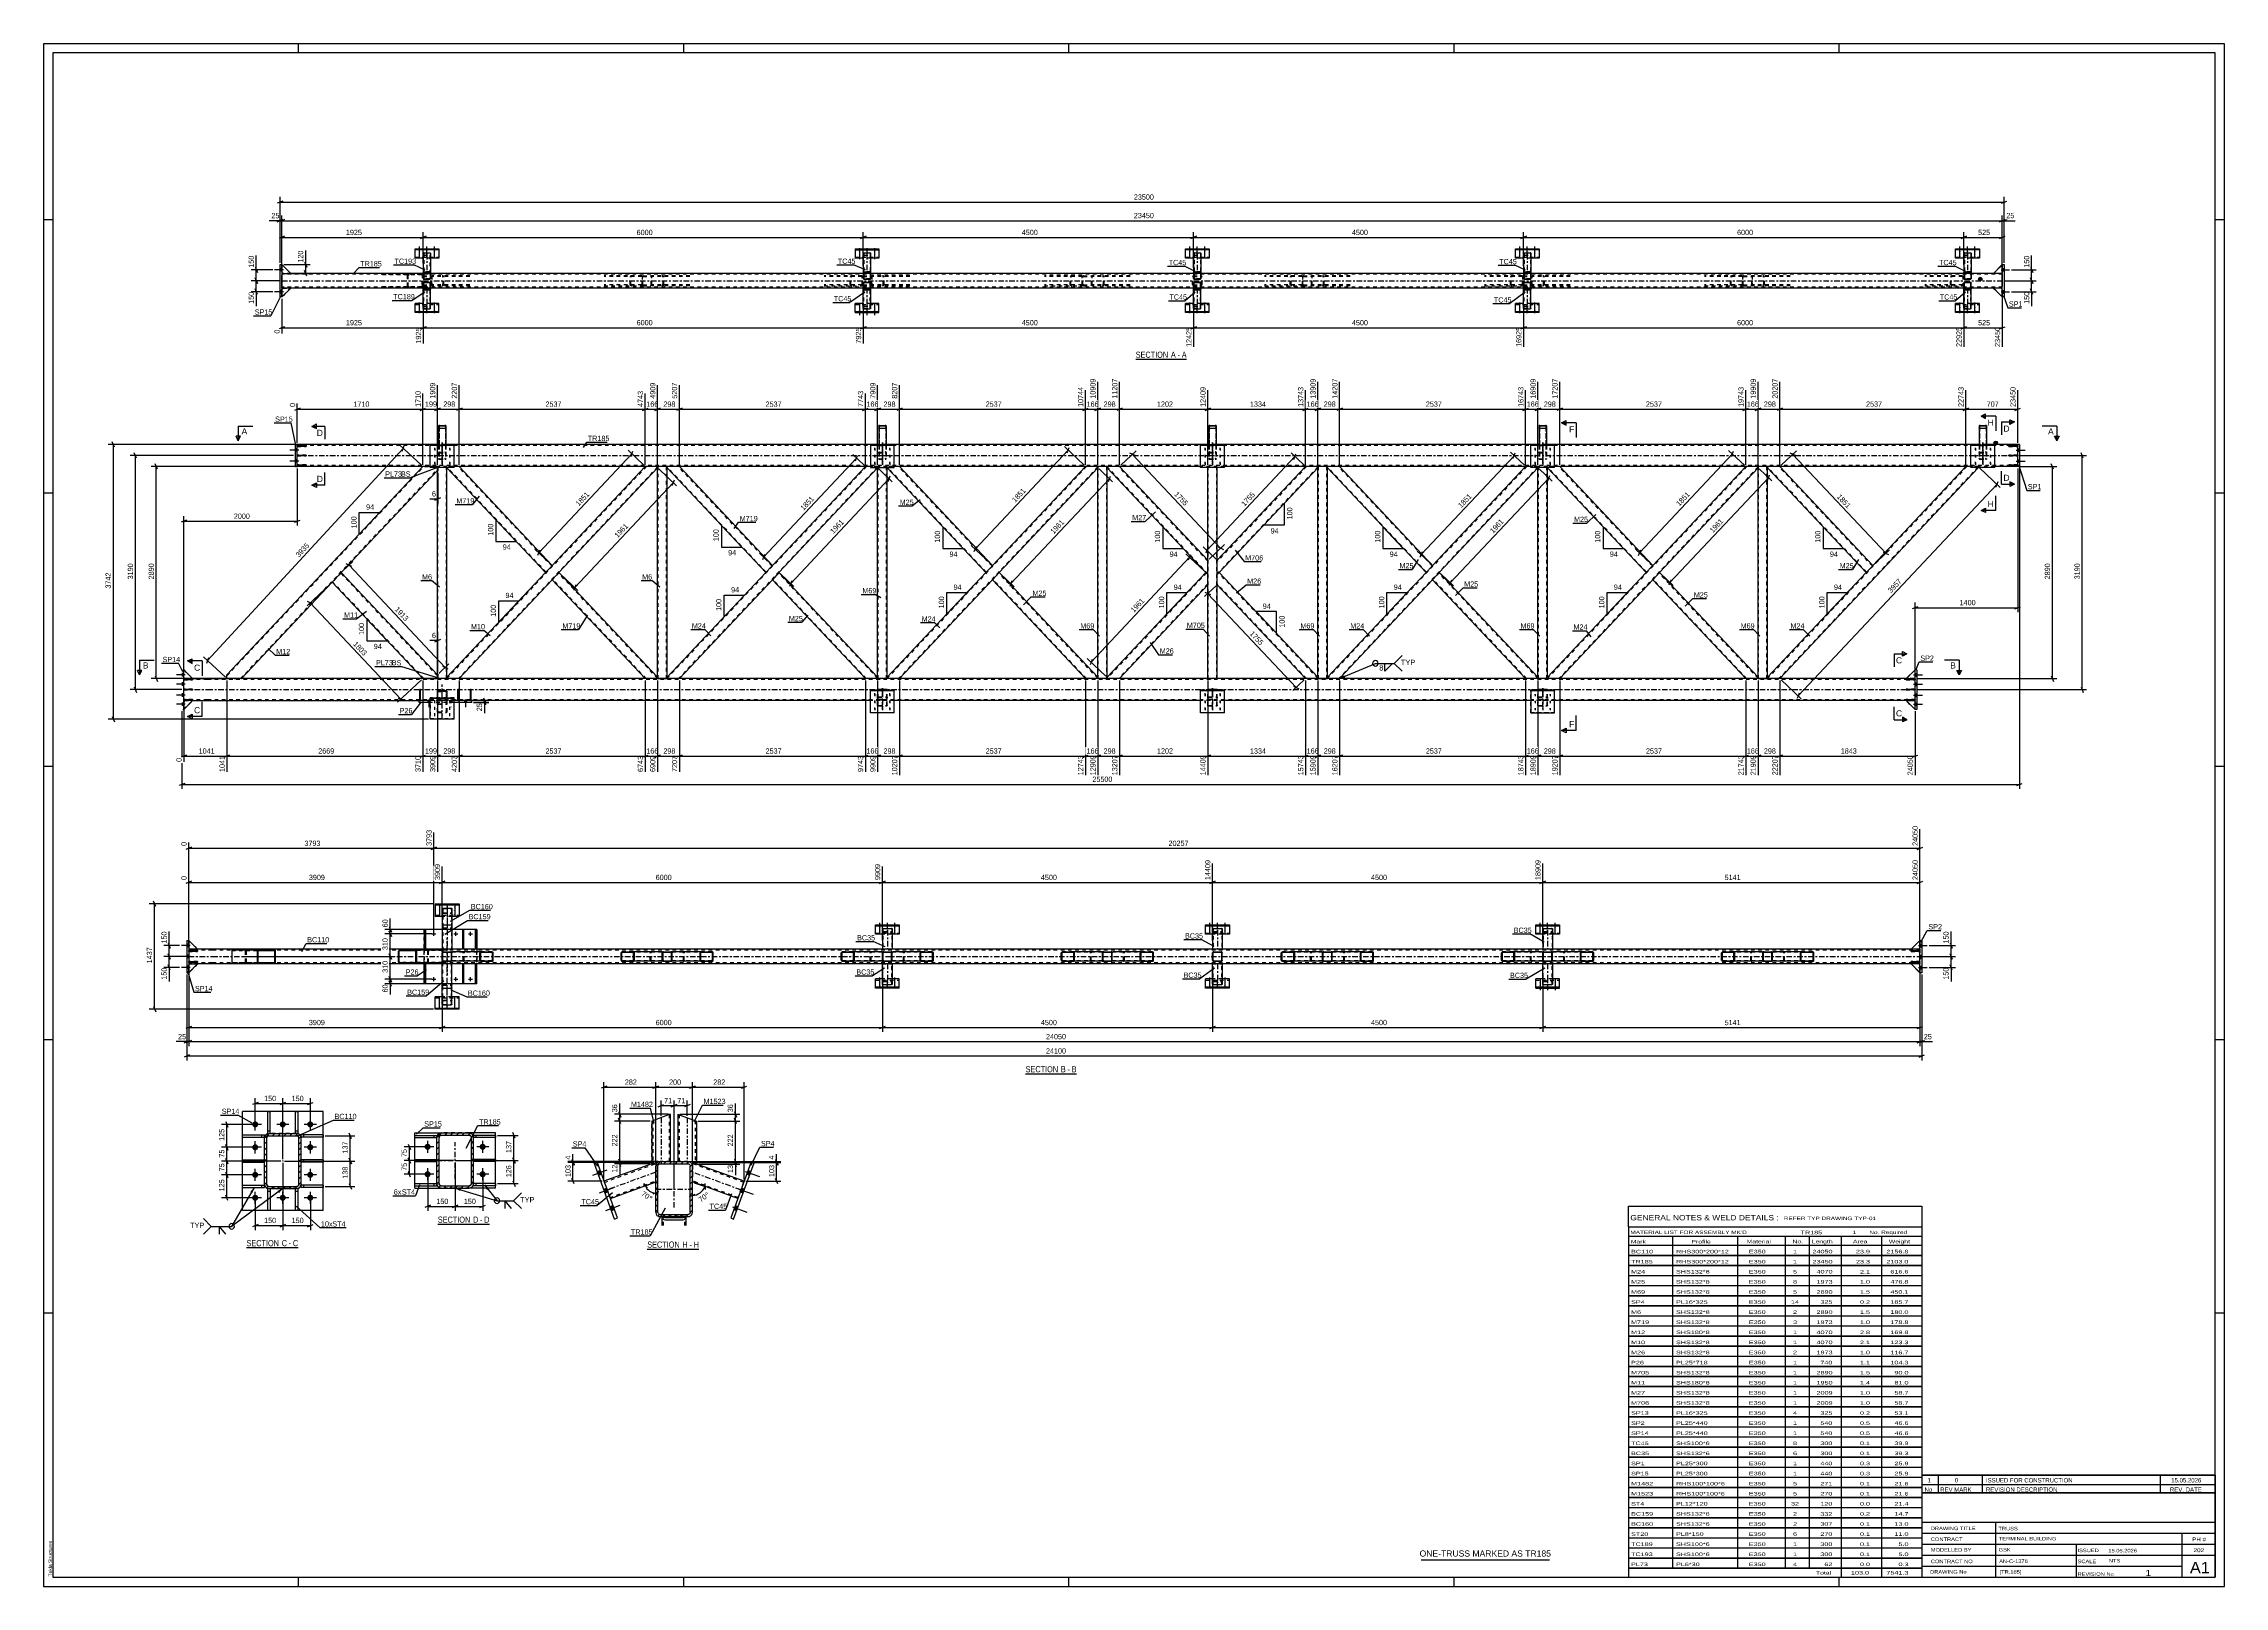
# Model space of a CAD drawing. Header units: millimetres. Extents: x -156 to 1033, y -616 to 225.
import ezdxf

# ---------------------------------------------------------------- set-up
doc = ezdxf.new("R2010")
doc.units = ezdxf.units.MM
doc.linetypes.add('DXK_LINE_DOT2', pattern=[3.9198, 1.9599, -1.9599])
doc.linetypes.add('DXK_LINE_DOT3', pattern=[5.9187, 2.979, -0.9799, 0.9799, -0.9799])
doc.styles.add('Arial', font='ARIAL.TTF', dxfattribs={"height": 0.2})
doc.styles.add('Arial Narrow', font='ARIALN.TTF', dxfattribs={"height": 0.2})

# ---------------------------------------------------------------- blocks, each defined once
blk = doc.blocks.new('Unknown-404205526-18 - 3426')
at = {"color": 6, "linetype": 'Continuous'}
blk.add_line((172.7, -432.6), (200.8, -432.6), dxfattribs=at)
at = {"color": 0, "linetype": 'Continuous'}
blk.add_wipeout([(190.8, -431.8), (190.8, -428.3), (172.7, -428.3), (172.7, -431.8)], dxfattribs=at)
blk.add_wipeout([(194.6, -431.8), (194.6, -428.3), (191.9, -428.3), (191.9, -431.8)], dxfattribs=at)
at = {"color": 7, "linetype": 'Continuous', "style": 'Arial Narrow'}
blk.add_text('SECTION ', height=3.34, dxfattribs=at).set_placement((172.7, -431.8))
at = {"color": 0, "linetype": 'Continuous'}
blk.add_wipeout([(197, -431.8), (197, -428.3), (195.7, -428.3), (195.7, -431.8)], dxfattribs=at)
blk.add_wipeout([(200.8, -431.8), (200.8, -428.3), (198, -428.3), (198, -431.8)], dxfattribs=at)
at = {"color": 7, "linetype": 'Continuous', "style": 'Arial Narrow'}
for s, p in [('H', (191.9, -431.8)), ('-', (195.7, -431.8)), ('H', (198, -431.8))]:
    blk.add_text(s, height=3.34, dxfattribs=at).set_placement(p)
blk = doc.blocks.new('Unknown-404205526-31938')
at = {"color": 7, "linetype": 'Continuous'}
blk.add_line((594.6, -602), (664.6, -602), dxfattribs=at)
at = {"color": 7, "style": 'Arial'}
blk.add_text('ONE-TRUSS MARKED AS TR185', height=3.343, dxfattribs=at).set_placement((593.8, -600.2))
blk = doc.blocks.new('Unknown-404205526-1162')
at = {"color": 5, "linetype": 'Continuous'}
for p, q in [((1032.6, 224.5), (-156.4, 224.5)), ((-156.4, 224.5), (-156.4, -616.5)), ((1027.6, 219.5), (-151.4, 219.5)), ((-151.4, 219.5), (-151.4, -611.5)), ((-17.4, 219.5), (-17.4, 224.5)), ((192.6, 219.5), (192.6, 224.5)), ((402.6, 219.5), (402.6, 224.5)), ((612.6, 219.5), (612.6, 224.5)), ((822.6, 219.5), (822.6, 224.5)), ((1027.6, -611.5), (1027.6, 219.5)), ((1032.6, -616.5), (1032.6, 224.5)), ((-151.4, 128.5), (-156.4, 128.5)), ((1032.6, 128.5), (1027.6, 128.5)), ((-151.4, -20.5), (-156.4, -20.5)), ((1032.6, -20.5), (1027.6, -20.5)), ((-151.4, -169.5), (-156.4, -169.5)), ((1032.6, -169.5), (1027.6, -169.5)), ((-151.4, -318.5), (-156.4, -318.5)), ((1032.6, -318.5), (1027.6, -318.5)), ((-151.4, -467.5), (-156.4, -467.5)), ((1032.6, -467.5), (1027.6, -467.5)), ((-156.4, -616.5), (1032.6, -616.5)), ((-151.4, -611.5), (1027.6, -611.5)), ((-17.4, -616.5), (-17.4, -611.5)), ((192.6, -616.5), (192.6, -611.5)), ((402.6, -616.5), (402.6, -611.5)), ((612.6, -616.5), (612.6, -611.5)), ((822.6, -616.5), (822.6, -611.5))]:
    blk.add_line(p, q, dxfattribs=at)
at = {"color": 174, "linetype": 'Continuous', "style": 'Arial'}
blk.add_text('Tekla Structures', height=1.91, rotation=90, dxfattribs=at).set_placement((-151.9, -611))
blk = doc.blocks.new('Unknown-404205526-31935')
at = {"color": 7, "linetype": 'Continuous'}
for p, q in [((867.6, -565.4), (867.6, -611.5)), ((867.6, -565.4), (1027.6, -565.4)), ((1027.6, -565.5), (1027.6, -611.5)), ((867.6, -581.5), (1027.6, -581.5)), ((907.7, -581.5), (907.7, -611.5)), ((867.6, -587.5), (1027.6, -587.5)), ((867.6, -593.5), (1027.6, -593.5)), ((951.7, -593.5), (951.7, -611.5)), ((1009.6, -611.4), (1009.6, -587.4)), ((867.6, -599.5), (1027.6, -599.5)), ((867.6, -605.5), (1009.6, -605.5)), ((867.6, -611.5), (1027.6, -611.5))]:
    blk.add_line(p, q, dxfattribs=at)
at = {"color": 7, "style": 'Arial Narrow'}
for s, height, width, p in [('CONTRACT', 1.91, 1.425378, (872.5, -591.7)), ('DRAWING TITLE', 1.909, 1.425378, (872.5, -585.8)), ('TRUSS', 1.91, 1.425378, (909.4, -585.9)), ('TERMINAL BUILDING', 1.909, 1.425378, (909.6, -591.4)), ('CONTRACT NO', 1.909, 1.425378, (872.5, -603.8)), ('MODELLED BY', 1.909, 1.425378, (872.5, -597.5)), ('GSK', 1.91, 1.425378, (909.5, -597.4)), ('AN-C-1376', 1.91, 1.425378, (909.8, -603.7)), ('SCALE', 1.91, 1.425378, (952.5, -603.8)), ('ISSUED', 1.91, 1.425378, (952.5, -597.8)), ('15.05.2026', 1.91, 1.425378, (969.3, -597.9)), ('A1', 6.2, 1.25, (1013.8, -609.3)), ('DRAWING No', 1.91, 1.425378, (872.1, -609.5)), ('[TR.185]', 1.91, 1.425378, (910, -609.5)), ('REVISION No.', 1.909, 1.425378, (952.5, -610.7)), ('1', 3.34, 1.5, (989.5, -610.8))]:
    blk.add_text(s, height=height, dxfattribs=dict(at, width=width)).set_placement(p)
at = {"color": 7, "linetype": 'Continuous', "style": 'Arial Narrow'}
for s, height, width, p in [('PH #', 2.1, 1.42538, (1015, -591.9)), ('NTS', 1.91, 1.425378, (969.6, -603.4)), ('202', 2.1, 1.42538, (1015.8, -597.8))]:
    blk.add_text(s, height=height, dxfattribs=dict(at, width=width)).set_placement(p)
blk = doc.blocks.new('Unknown-404205526-31936')
at = {"color": 7, "linetype": 'Continuous'}
for p, q in [((867.6, -555.9), (1027.6, -555.9)), ((1027.6, -555.9), (867.6, -555.9)), ((867.6, -555.9), (867.6, -560.9)), ((876.6, -555.9), (876.6, -560.9)), ((900.6, -555.9), (900.6, -560.9)), ((997.6, -555.9), (997.6, -560.9)), ((1027.6, -555.9), (1027.6, -560.9)), ((867.6, -560.9), (1027.6, -560.9)), ((867.6, -560.9), (867.6, -565.4)), ((867.6, -560.9), (1027.6, -560.9)), ((1027.6, -565.4), (867.6, -565.4)), ((876.6, -560.9), (876.6, -565.4)), ((900.6, -560.9), (900.6, -565.4)), ((997.6, -560.9), (997.6, -565.4)), ((1027.6, -560.9), (1027.6, -565.4))]:
    blk.add_line(p, q, dxfattribs=at)
at = {"color": 7, "linetype": 'Continuous', "style": 'Arial Narrow'}
for s, height, width, p in [('1', 2.39, 1.196471, (870.7, -559.8)), ('0', 2.39, 1.196471, (885.6, -559.8)), ('ISSUED FOR CONSTRUCTION', 2.386, 1.196471, (902.6, -559.8)), ('15.05.2026', 2.39, 1.196471, (1003.6, -559.8)), ('No', 2.39, 1.2, (869.1, -564.9)), ('REV MARK', 2.39, 1.2, (877.6, -564.9)), ('REVISION DESCRIPTION', 2.386, 1.2, (902.6, -564.9)), ('REV. DATE', 2.39, 1.2, (1002.9, -564.9))]:
    blk.add_text(s, height=height, dxfattribs=dict(at, width=width)).set_placement(p)
blk = doc.blocks.new('Unknown-404205526-31937')
at = {"color": 7, "linetype": 'Continuous'}
for p, q in [((707.6, -409.2), (867.6, -409.2)), ((707.6, -420.5), (707.6, -409.2)), ((867.6, -409.2), (867.6, -420.5)), ((707.6, -420.5), (867.6, -420.5)), ((707.6, -420.5), (707.6, -425.5)), ((707.6, -425.5), (867.6, -425.5)), ((707.6, -425.5), (707.6, -430.5)), ((731.6, -425.5), (731.6, -430.5)), ((767.1, -425.5), (767.1, -430.5)), ((793.1, -425.5), (793.1, -430.5)), ((806.1, -425.5), (806.1, -430.5)), ((823.6, -425.5), (823.6, -430.5)), ((845.6, -425.5), (845.6, -430.5)), ((867.6, -420.5), (867.6, -425.5)), ((867.6, -425.5), (867.6, -430.5)), ((707.6, -430.5), (867.6, -430.5)), ((707.6, -430.5), (707.6, -435.9)), ((707.6, -430.5), (867.6, -430.5)), ((707.6, -435.9), (867.6, -435.9)), ((707.6, -436), (707.6, -441.4)), ((707.6, -436), (867.6, -436)), ((731.6, -430.5), (731.6, -436)), ((731.6, -436), (731.6, -441.5)), ((767.1, -430.5), (767.1, -436)), ((767.1, -436), (767.1, -441.5)), ((793.1, -430.5), (793.1, -436)), ((793.1, -436), (793.1, -441.5)), ((806.1, -430.5), (806.1, -436)), ((806.1, -436), (806.1, -441.5)), ((823.6, -430.5), (823.6, -436)), ((823.6, -436), (823.6, -441.5)), ((845.6, -430.5), (845.6, -436)), ((845.6, -436), (845.6, -441.5)), ((867.6, -430.5), (867.6, -435.9)), ((867.6, -436), (867.6, -441.4)), ((707.6, -441.4), (867.6, -441.4)), ((707.6, -441.5), (707.6, -446.9)), ((707.6, -441.5), (867.6, -441.5)), ((707.6, -446.9), (867.6, -446.9)), ((707.6, -447), (707.6, -452.4)), ((707.6, -447), (867.6, -447)), ((731.6, -441.5), (731.6, -447)), ((731.6, -447), (731.6, -452.5)), ((767.1, -441.5), (767.1, -447)), ((767.1, -447), (767.1, -452.5)), ((793.1, -441.5), (793.1, -447)), ((793.1, -447), (793.1, -452.5)), ((806.1, -441.5), (806.1, -447)), ((806.1, -447), (806.1, -452.5)), ((823.6, -441.5), (823.6, -447)), ((823.6, -447), (823.6, -452.5)), ((845.6, -441.5), (845.6, -447)), ((845.6, -447), (845.6, -452.5)), ((867.6, -441.5), (867.6, -446.9)), ((867.6, -447), (867.6, -452.4)), ((707.6, -452.4), (867.6, -452.4)), ((707.6, -452.5), (707.6, -457.9)), ((707.6, -452.5), (867.6, -452.5)), ((707.6, -457.9), (867.6, -457.9)), ((707.6, -458), (707.6, -463.4)), ((707.6, -458), (867.6, -458)), ((707.6, -463.4), (867.6, -463.4)), ((707.6, -463.5), (707.6, -468.9)), ((707.6, -463.5), (867.6, -463.5)), ((731.6, -452.5), (731.6, -458)), ((731.6, -458), (731.6, -463.5)), ((731.6, -463.5), (731.6, -469)), ((767.1, -452.5), (767.1, -458)), ((767.1, -458), (767.1, -463.5)), ((767.1, -463.5), (767.1, -469)), ((793.1, -452.5), (793.1, -458)), ((793.1, -458), (793.1, -463.5)), ((793.1, -463.5), (793.1, -469)), ((806.1, -452.5), (806.1, -458)), ((806.1, -458), (806.1, -463.5)), ((806.1, -463.5), (806.1, -469)), ((823.6, -452.5), (823.6, -458)), ((823.6, -458), (823.6, -463.5)), ((823.6, -463.5), (823.6, -469)), ((845.6, -452.5), (845.6, -458)), ((845.6, -458), (845.6, -463.5)), ((845.6, -463.5), (845.6, -469)), ((867.6, -452.5), (867.6, -457.9)), ((867.6, -458), (867.6, -463.4)), ((867.6, -463.5), (867.6, -468.9)), ((707.6, -468.9), (867.6, -468.9)), ((707.6, -469), (707.6, -474.4)), ((707.6, -469), (867.6, -469)), ((707.6, -474.4), (867.6, -474.4)), ((707.6, -474.5), (707.6, -479.9)), ((707.6, -474.5), (867.6, -474.5)), ((731.6, -469), (731.6, -474.5)), ((731.6, -474.5), (731.6, -480)), ((767.1, -469), (767.1, -474.5)), ((767.1, -474.5), (767.1, -480)), ((793.1, -469), (793.1, -474.5)), ((793.1, -474.5), (793.1, -480)), ((806.1, -469), (806.1, -474.5)), ((806.1, -474.5), (806.1, -480)), ((823.6, -469), (823.6, -474.5)), ((823.6, -474.5), (823.6, -480)), ((845.6, -469), (845.6, -474.5)), ((845.6, -474.5), (845.6, -480)), ((867.6, -469), (867.6, -474.4)), ((867.6, -474.5), (867.6, -479.9)), ((707.6, -479.9), (867.6, -479.9)), ((707.6, -480), (707.6, -485.4)), ((707.6, -480), (867.6, -480)), ((707.6, -485.4), (867.6, -485.4)), ((707.6, -485.5), (707.6, -490.9)), ((707.6, -485.5), (867.6, -485.5)), ((731.6, -480), (731.6, -485.5)), ((731.6, -485.5), (731.6, -491)), ((767.1, -480), (767.1, -485.5)), ((767.1, -485.5), (767.1, -491)), ((793.1, -480), (793.1, -485.5)), ((793.1, -485.5), (793.1, -491)), ((806.1, -480), (806.1, -485.5)), ((806.1, -485.5), (806.1, -491)), ((823.6, -480), (823.6, -485.5)), ((823.6, -485.5), (823.6, -491)), ((845.6, -480), (845.6, -485.5)), ((845.6, -485.5), (845.6, -491)), ((867.6, -480), (867.6, -485.4)), ((867.6, -485.5), (867.6, -490.9)), ((707.6, -490.9), (867.6, -490.9)), ((707.6, -491), (707.6, -496.4)), ((707.6, -491), (867.6, -491)), ((707.6, -496.4), (867.6, -496.4)), ((707.6, -496.5), (707.6, -501.9)), ((707.6, -496.5), (867.6, -496.5)), ((731.6, -491), (731.6, -496.5)), ((731.6, -496.5), (731.6, -502)), ((767.1, -491), (767.1, -496.5)), ((767.1, -496.5), (767.1, -502)), ((793.1, -491), (793.1, -496.5)), ((793.1, -496.5), (793.1, -502)), ((806.1, -491), (806.1, -496.5)), ((806.1, -496.5), (806.1, -502)), ((823.6, -491), (823.6, -496.5)), ((823.6, -496.5), (823.6, -502)), ((845.6, -491), (845.6, -496.5)), ((845.6, -496.5), (845.6, -502)), ((867.6, -491), (867.6, -496.4)), ((867.6, -496.5), (867.6, -501.9)), ((707.6, -501.9), (867.6, -501.9)), ((707.6, -502), (707.6, -507.4)), ((707.6, -502), (867.6, -502)), ((707.6, -507.4), (867.6, -507.4)), ((707.6, -507.5), (707.6, -512.9)), ((707.6, -507.5), (867.6, -507.5)), ((731.6, -502), (731.6, -507.5)), ((731.6, -507.5), (731.6, -513)), ((767.1, -502), (767.1, -507.5)), ((767.1, -507.5), (767.1, -513)), ((793.1, -502), (793.1, -507.5)), ((793.1, -507.5), (793.1, -513)), ((806.1, -502), (806.1, -507.5)), ((806.1, -507.5), (806.1, -513)), ((823.6, -502), (823.6, -507.5)), ((823.6, -507.5), (823.6, -513)), ((845.6, -502), (845.6, -507.5)), ((845.6, -507.5), (845.6, -513)), ((867.6, -502), (867.6, -507.4)), ((867.6, -507.5), (867.6, -512.9)), ((707.6, -512.9), (867.6, -512.9)), ((707.6, -513), (707.6, -518.4)), ((707.6, -513), (867.6, -513)), ((707.6, -518.4), (867.6, -518.4)), ((707.6, -518.5), (707.6, -523.9)), ((707.6, -518.5), (867.6, -518.5)), ((731.6, -513), (731.6, -518.5)), ((731.6, -518.5), (731.6, -524)), ((767.1, -513), (767.1, -518.5)), ((767.1, -518.5), (767.1, -524)), ((793.1, -513), (793.1, -518.5)), ((793.1, -518.5), (793.1, -524)), ((806.1, -513), (806.1, -518.5)), ((806.1, -518.5), (806.1, -524)), ((823.6, -513), (823.6, -518.5)), ((823.6, -518.5), (823.6, -524)), ((845.6, -513), (845.6, -518.5)), ((845.6, -518.5), (845.6, -524)), ((867.6, -513), (867.6, -518.4)), ((867.6, -518.5), (867.6, -523.9)), ((707.6, -523.9), (867.6, -523.9)), ((707.6, -524), (707.6, -529.4)), ((707.6, -524), (867.6, -524)), ((707.6, -529.4), (867.6, -529.4)), ((707.6, -529.5), (707.6, -534.9)), ((707.6, -529.5), (867.6, -529.5)), ((707.6, -534.9), (867.6, -534.9)), ((707.6, -535), (707.6, -540.4)), ((707.6, -535), (867.6, -535)), ((731.6, -524), (731.6, -529.5)), ((731.6, -529.5), (731.6, -535)), ((731.6, -535), (731.6, -540.5)), ((767.1, -524), (767.1, -529.5)), ((767.1, -529.5), (767.1, -535)), ((767.1, -535), (767.1, -540.5)), ((793.1, -524), (793.1, -529.5)), ((793.1, -529.5), (793.1, -535)), ((793.1, -535), (793.1, -540.5)), ((806.1, -524), (806.1, -529.5)), ((806.1, -529.5), (806.1, -535)), ((806.1, -535), (806.1, -540.5)), ((823.6, -524), (823.6, -529.5)), ((823.6, -529.5), (823.6, -535)), ((823.6, -535), (823.6, -540.5)), ((845.6, -524), (845.6, -529.5)), ((845.6, -529.5), (845.6, -535)), ((845.6, -535), (845.6, -540.5)), ((867.6, -524), (867.6, -529.4)), ((867.6, -529.5), (867.6, -534.9)), ((867.6, -535), (867.6, -540.4)), ((707.6, -540.4), (867.6, -540.4)), ((707.6, -540.5), (707.6, -545.9)), ((707.6, -540.5), (867.6, -540.5)), ((707.6, -545.9), (867.6, -545.9)), ((707.6, -546), (707.6, -551.4)), ((707.6, -546), (867.6, -546)), ((731.6, -540.5), (731.6, -546)), ((731.6, -546), (731.6, -551.5)), ((767.1, -540.5), (767.1, -546)), ((767.1, -546), (767.1, -551.5)), ((793.1, -540.5), (793.1, -546)), ((793.1, -546), (793.1, -551.5)), ((806.1, -540.5), (806.1, -546)), ((806.1, -546), (806.1, -551.5)), ((823.6, -540.5), (823.6, -546)), ((823.6, -546), (823.6, -551.5)), ((845.6, -540.5), (845.6, -546)), ((845.6, -546), (845.6, -551.5)), ((867.6, -540.5), (867.6, -545.9)), ((867.6, -546), (867.6, -551.4)), ((707.6, -551.4), (867.6, -551.4)), ((707.6, -551.5), (707.6, -556.9)), ((707.6, -551.5), (867.6, -551.5)), ((707.6, -556.9), (867.6, -556.9)), ((707.6, -557), (707.6, -562.4)), ((707.6, -557), (867.6, -557)), ((731.6, -551.5), (731.6, -557)), ((731.6, -557), (731.6, -562.5)), ((767.1, -551.5), (767.1, -557)), ((767.1, -557), (767.1, -562.5)), ((793.1, -551.5), (793.1, -557)), ((793.1, -557), (793.1, -562.5)), ((806.1, -551.5), (806.1, -557)), ((806.1, -557), (806.1, -562.5)), ((823.6, -551.5), (823.6, -557)), ((823.6, -557), (823.6, -562.5)), ((845.6, -551.5), (845.6, -557)), ((845.6, -557), (845.6, -562.5)), ((867.6, -551.5), (867.6, -556.9)), ((867.6, -557), (867.6, -562.4)), ((707.6, -562.4), (867.6, -562.4)), ((707.6, -562.5), (707.6, -567.9)), ((707.6, -562.5), (867.6, -562.5)), ((707.6, -567.9), (867.6, -567.9)), ((707.6, -568), (707.6, -573.4)), ((707.6, -568), (867.6, -568)), ((731.6, -562.5), (731.6, -568)), ((731.6, -568), (731.6, -573.5)), ((767.1, -562.5), (767.1, -568)), ((767.1, -568), (767.1, -573.5)), ((793.1, -562.5), (793.1, -568)), ((793.1, -568), (793.1, -573.5)), ((806.1, -562.5), (806.1, -568)), ((806.1, -568), (806.1, -573.5)), ((823.6, -562.5), (823.6, -568)), ((823.6, -568), (823.6, -573.5)), ((845.6, -562.5), (845.6, -568)), ((845.6, -568), (845.6, -573.5)), ((867.6, -562.5), (867.6, -567.9)), ((867.6, -568), (867.6, -573.4)), ((707.6, -573.4), (867.6, -573.4)), ((707.6, -573.5), (707.6, -578.9)), ((707.6, -573.5), (867.6, -573.5)), ((707.6, -578.9), (867.6, -578.9)), ((707.6, -579), (707.6, -584.4)), ((707.6, -579), (867.6, -579)), ((731.6, -573.5), (731.6, -579)), ((731.6, -579), (731.6, -584.5)), ((767.1, -573.5), (767.1, -579)), ((767.1, -579), (767.1, -584.5)), ((793.1, -573.5), (793.1, -579)), ((793.1, -579), (793.1, -584.5)), ((806.1, -573.5), (806.1, -579)), ((806.1, -579), (806.1, -584.5)), ((823.6, -573.5), (823.6, -579)), ((823.6, -579), (823.6, -584.5)), ((845.6, -573.5), (845.6, -579)), ((845.6, -579), (845.6, -584.5)), ((867.6, -573.5), (867.6, -578.9)), ((867.6, -579), (867.6, -584.4)), ((707.6, -584.4), (867.6, -584.4)), ((707.6, -584.5), (707.6, -589.9)), ((707.6, -584.5), (867.6, -584.5)), ((707.6, -589.9), (867.6, -589.9)), ((707.6, -590), (707.6, -595.4)), ((707.6, -590), (867.6, -590)), ((731.6, -584.5), (731.6, -590)), ((731.6, -590), (731.6, -595.5)), ((767.1, -584.5), (767.1, -590)), ((767.1, -590), (767.1, -595.5)), ((793.1, -584.5), (793.1, -590)), ((793.1, -590), (793.1, -595.5)), ((806.1, -584.5), (806.1, -590)), ((806.1, -590), (806.1, -595.5)), ((823.6, -584.5), (823.6, -590)), ((823.6, -590), (823.6, -595.5)), ((845.6, -584.5), (845.6, -590)), ((845.6, -590), (845.6, -595.5)), ((867.6, -584.5), (867.6, -589.9)), ((867.6, -590), (867.6, -595.4)), ((707.6, -595.4), (867.6, -595.4)), ((707.6, -595.5), (707.6, -600.9)), ((707.6, -595.5), (867.6, -595.5)), ((707.6, -600.9), (867.6, -600.9)), ((707.6, -601), (707.6, -606.4)), ((707.6, -601), (867.6, -601)), ((731.6, -595.5), (731.6, -601)), ((731.6, -601), (731.6, -606.5)), ((767.1, -595.5), (767.1, -601)), ((767.1, -601), (767.1, -606.5)), ((793.1, -595.5), (793.1, -601)), ((793.1, -601), (793.1, -606.5)), ((806.1, -595.5), (806.1, -601)), ((806.1, -601), (806.1, -606.5)), ((823.6, -595.5), (823.6, -601)), ((823.6, -601), (823.6, -606.5)), ((845.6, -595.5), (845.6, -601)), ((845.6, -601), (845.6, -606.5)), ((867.6, -595.5), (867.6, -600.9)), ((867.6, -601), (867.6, -606.4)), ((707.6, -606.4), (867.6, -606.4)), ((707.6, -606.5), (867.6, -606.5)), ((707.6, -606.5), (707.6, -611.5)), ((707.6, -611.5), (867.6, -611.5)), ((823.6, -606.5), (823.6, -611.5)), ((845.6, -606.5), (845.6, -611.5)), ((867.6, -606.5), (867.6, -611.5))]:
    blk.add_line(p, q, dxfattribs=at)
at = {"color": 7, "style": 'Arial Narrow'}
for s, height, width, p in [('GENERAL NOTES & WELD DETAILS :', 2.863, 1.4, (708.7, -416.9)), ('REFER TYP DRAWING TYP-01', 1.909, 1.6, (792.3, -416.8)), ("MATERIAL LIST FOR ASSEMBLY MK'D", 1.909, 1.6, (708.7, -424.4)), ('Mark', 1.91, 1.7, (708.9, -429.5)), ('Profile', 1.91, 1.7, (742, -429.5)), ('Material', 1.91, 1.7, (772.1, -429.4)), ('No.', 1.91, 1.7, (797.1, -429.4)), ('TR185', 1.91, 1.794707, (801.5, -424.5)), ('Length', 1.91, 1.7, (807.6, -429.4)), ('1', 1.91, 1.794707, (829.7, -424.4)), ('Area', 1.91, 1.7, (830.1, -429.4)), ('No. Required', 1.909, 1.6, (839, -424.4)), ('Weight', 1.91, 1.7, (849.6, -429.4))]:
    blk.add_text(s, height=height, dxfattribs=dict(at, width=width)).set_placement(p)
at = {"color": 7, "linetype": 'Continuous', "style": 'Arial Narrow'}
for s, height, width, p in [('TR185', 1.91, 1.794707, (709.1, -440.4)), ('BC110', 1.91, 1.794707, (709.1, -434.9)), ('RHS300*200*12', 1.909, 1.794707, (733.6, -434.9)), ('RHS300*200*12', 1.909, 1.794707, (733.6, -440.4)), ('E350', 1.91, 1.794707, (773.3, -434.9)), ('E350', 1.91, 1.794707, (773.3, -440.4)), ('1', 1.91, 1.794707, (797.4, -434.9)), ('1', 1.91, 1.794707, (797.4, -440.4)), ('24050', 1.91, 1.794707, (808, -434.9)), ('23450', 1.91, 1.794707, (808, -440.4)), ('23.9', 1.91, 1.794707, (831.7, -434.9)), ('23.3', 1.91, 1.794707, (831.7, -440.4)), ('2156.8', 1.91, 1.794707, (848.3, -434.9)), ('2103.0', 1.91, 1.794707, (848.3, -440.4)), ('M24', 1.91, 1.794707, (709.1, -445.9)), ('M25', 1.91, 1.794707, (709.1, -451.4)), ('SHS132*8', 1.91, 1.794707, (733.6, -445.9)), ('SHS132*8', 1.91, 1.794707, (733.6, -451.4)), ('E350', 1.91, 1.794707, (773.3, -445.9)), ('E350', 1.91, 1.794707, (773.3, -451.4)), ('5', 1.91, 1.794707, (797.4, -445.9)), ('8', 1.91, 1.794707, (797.4, -451.4)), ('4070', 1.91, 1.794707, (810.2, -445.9)), ('1973', 1.91, 1.794707, (810.2, -451.4)), ('2.1', 1.91, 1.794707, (833.9, -445.9)), ('1.0', 1.91, 1.794707, (833.9, -451.4)), ('476.8', 1.91, 1.794707, (850.5, -451.4)), ('616.6', 1.91, 1.794707, (850.5, -445.9)), ('SP4', 1.91, 1.794707, (709.1, -462.4)), ('M69', 1.91, 1.794707, (709.1, -456.9)), ('SHS132*8', 1.91, 1.794707, (733.6, -456.9)), ('PL16*325', 1.91, 1.794707, (733.6, -462.4)), ('E350', 1.91, 1.794707, (773.3, -456.9)), ('E350', 1.91, 1.794707, (773.3, -462.4)), ('14', 1.91, 1.794707, (796.3, -462.4)), ('5', 1.91, 1.794707, (797.4, -456.9)), ('2890', 1.91, 1.794707, (810.2, -456.9)), ('325', 1.91, 1.794707, (812.3, -462.4)), ('0.2', 1.91, 1.794707, (833.9, -462.4)), ('1.5', 1.91, 1.794707, (833.9, -456.9)), ('450.1', 1.91, 1.794707, (850.5, -456.9)), ('185.7', 1.91, 1.794707, (850.5, -462.4)), ('M6', 1.91, 1.794707, (709.1, -467.9)), ('M719', 1.91, 1.794707, (709.1, -473.4)), ('SHS132*8', 1.91, 1.794707, (733.6, -467.9)), ('SHS132*8', 1.91, 1.794707, (733.6, -473.4)), ('E350', 1.91, 1.794707, (773.3, -467.9)), ('E350', 1.91, 1.794707, (773.3, -473.4)), ('2', 1.91, 1.794707, (797.4, -467.9)), ('3', 1.91, 1.794707, (797.4, -473.4)), ('2890', 1.91, 1.794707, (810.2, -467.9)), ('1973', 1.91, 1.794707, (810.2, -473.4)), ('1.5', 1.91, 1.794707, (833.9, -467.9)), ('1.0', 1.91, 1.794707, (833.9, -473.4)), ('180.0', 1.91, 1.794707, (850.5, -467.9)), ('178.8', 1.91, 1.794707, (850.5, -473.4)), ('M12', 1.91, 1.794707, (709.1, -478.9)), ('M10', 1.91, 1.794707, (709.1, -484.4)), ('SHS180*8', 1.91, 1.794707, (733.6, -478.9)), ('SHS132*8', 1.91, 1.794707, (733.6, -484.4)), ('E350', 1.91, 1.794707, (773.3, -478.9)), ('E350', 1.91, 1.794707, (773.3, -484.4)), ('1', 1.91, 1.794707, (797.4, -478.9)), ('1', 1.91, 1.794707, (797.4, -484.4)), ('4070', 1.91, 1.794707, (810.2, -478.9)), ('4070', 1.91, 1.794707, (810.2, -484.4)), ('2.8', 1.91, 1.794707, (833.9, -478.9)), ('2.1', 1.91, 1.794707, (833.9, -484.4)), ('169.8', 1.91, 1.794707, (850.5, -478.9)), ('123.3', 1.91, 1.794707, (850.5, -484.4)), ('M26', 1.91, 1.794707, (709.1, -489.9)), ('P26', 1.91, 1.794707, (709.1, -495.4)), ('M705', 1.91, 1.794707, (709.1, -500.9)), ('SHS132*8', 1.91, 1.794707, (733.6, -489.9)), ('SHS132*8', 1.91, 1.794707, (733.6, -500.9)), ('PL25*718', 1.91, 1.794707, (733.6, -495.4)), ('E350', 1.91, 1.794707, (773.3, -489.9)), ('E350', 1.91, 1.794707, (773.3, -495.4)), ('E350', 1.91, 1.794707, (773.3, -500.9)), ('2', 1.91, 1.794707, (797.4, -489.9)), ('1', 1.91, 1.794707, (797.4, -495.4)), ('1', 1.91, 1.794707, (797.4, -500.9)), ('2890', 1.91, 1.794707, (810.2, -500.9)), ('1973', 1.91, 1.794707, (810.2, -489.9)), ('740', 1.91, 1.794707, (812.3, -495.4)), ('1.0', 1.91, 1.794707, (833.9, -489.9)), ('1.1', 1.91, 1.794707, (833.9, -495.4)), ('1.5', 1.91, 1.794707, (833.9, -500.9)), ('116.7', 1.91, 1.794707, (850.5, -489.9)), ('104.3', 1.91, 1.794707, (850.5, -495.4)), ('90.0', 1.91, 1.794707, (852.7, -500.9)), ('M11', 1.91, 1.794707, (709.1, -506.4)), ('M27', 1.91, 1.794707, (709.1, -511.9)), ('SHS180*8', 1.91, 1.794707, (733.6, -506.4)), ('SHS132*8', 1.91, 1.794707, (733.6, -511.9)), ('E350', 1.91, 1.794707, (773.3, -506.4)), ('E350', 1.91, 1.794707, (773.3, -511.9)), ('1', 1.91, 1.794707, (797.4, -506.4)), ('1', 1.91, 1.794707, (797.4, -511.9)), ('2009', 1.91, 1.794707, (810.2, -511.9)), ('1950', 1.91, 1.794707, (810.2, -506.4)), ('1.4', 1.91, 1.794707, (833.9, -506.4)), ('1.0', 1.91, 1.794707, (833.9, -511.9)), ('81.0', 1.91, 1.794707, (852.7, -506.4)), ('58.7', 1.91, 1.794707, (852.7, -511.9)), ('SP13', 1.91, 1.794707, (709.1, -522.9)), ('M706', 1.91, 1.794707, (709.1, -517.4)), ('SHS132*8', 1.91, 1.794707, (733.6, -517.4)), ('PL16*325', 1.91, 1.794707, (733.6, -522.9)), ('E350', 1.91, 1.794707, (773.3, -517.4)), ('E350', 1.91, 1.794707, (773.3, -522.9)), ('4', 1.91, 1.794707, (797.4, -522.9)), ('1', 1.91, 1.794707, (797.4, -517.4)), ('2009', 1.91, 1.794707, (810.2, -517.4)), ('325', 1.91, 1.794707, (812.3, -522.9)), ('0.2', 1.91, 1.794707, (833.9, -522.9)), ('1.0', 1.91, 1.794707, (833.9, -517.4)), ('58.7', 1.91, 1.794707, (852.7, -517.4)), ('53.1', 1.91, 1.794707, (852.7, -522.9)), ('SP2', 1.91, 1.794707, (709.1, -528.4)), ('SP14', 1.91, 1.794707, (709.1, -533.9)), ('PL25*440', 1.91, 1.794707, (733.6, -528.4)), ('PL25*440', 1.91, 1.794707, (733.6, -533.9)), ('E350', 1.91, 1.794707, (773.3, -528.4)), ('E350', 1.91, 1.794707, (773.3, -533.9)), ('1', 1.91, 1.794707, (797.4, -528.4)), ('1', 1.91, 1.794707, (797.4, -533.9)), ('540', 1.91, 1.794707, (812.3, -528.4)), ('540', 1.91, 1.794707, (812.3, -533.9)), ('0.5', 1.91, 1.794707, (833.9, -528.4)), ('0.5', 1.91, 1.794707, (833.9, -533.9)), ('46.6', 1.91, 1.794707, (852.7, -528.4)), ('46.6', 1.91, 1.794707, (852.7, -533.9)), ('TC45', 1.91, 1.794707, (709.1, -539.4)), ('BC35', 1.91, 1.794707, (709.1, -544.9)), ('SHS100*6', 1.91, 1.794707, (733.6, -539.4)), ('SHS132*6', 1.91, 1.794707, (733.6, -544.9)), ('E350', 1.91, 1.794707, (773.3, -539.4)), ('E350', 1.91, 1.794707, (773.3, -544.9)), ('8', 1.91, 1.794707, (797.4, -539.4)), ('6', 1.91, 1.794707, (797.4, -544.9)), ('300', 1.91, 1.794707, (812.3, -539.4)), ('300', 1.91, 1.794707, (812.3, -544.9)), ('0.1', 1.91, 1.794707, (833.9, -539.4)), ('0.1', 1.91, 1.794707, (833.9, -544.9)), ('39.9', 1.91, 1.794707, (852.7, -539.4)), ('39.3', 1.91, 1.794707, (852.7, -544.9)), ('SP1', 1.91, 1.794707, (709.1, -550.4)), ('SP15', 1.91, 1.794707, (709.1, -555.9)), ('PL25*300', 1.91, 1.794707, (733.6, -550.4)), ('PL25*300', 1.91, 1.794707, (733.6, -555.9)), ('E350', 1.91, 1.794707, (773.3, -550.4)), ('E350', 1.91, 1.794707, (773.3, -555.9)), ('1', 1.91, 1.794707, (797.4, -550.4)), ('1', 1.91, 1.794707, (797.4, -555.9)), ('440', 1.91, 1.794707, (812.3, -550.4)), ('440', 1.91, 1.794707, (812.3, -555.9)), ('0.3', 1.91, 1.794707, (833.9, -550.4)), ('0.3', 1.91, 1.794707, (833.9, -555.9)), ('25.9', 1.91, 1.794707, (852.7, -550.4)), ('25.9', 1.91, 1.794707, (852.7, -555.9)), ('ST4', 1.91, 1.794707, (709.1, -572.4)), ('M1482', 1.91, 1.794707, (709.1, -561.4)), ('M1523', 1.91, 1.794707, (709.1, -566.9)), ('RHS100*100*6', 1.909, 1.794707, (733.6, -561.4)), ('RHS100*100*6', 1.909, 1.794707, (733.6, -566.9)), ('PL12*120', 1.91, 1.794707, (733.6, -572.4)), ('E350', 1.91, 1.794707, (773.3, -561.4)), ('E350', 1.91, 1.794707, (773.3, -566.9)), ('E350', 1.91, 1.794707, (773.3, -572.4)), ('32', 1.91, 1.794707, (796.3, -572.4)), ('5', 1.91, 1.794707, (797.4, -561.4)), ('5', 1.91, 1.794707, (797.4, -566.9)), ('271', 1.91, 1.794707, (812.3, -561.4)), ('270', 1.91, 1.794707, (812.3, -566.9)), ('120', 1.91, 1.794707, (812.3, -572.4)), ('0.1', 1.91, 1.794707, (833.9, -561.4)), ('0.1', 1.91, 1.794707, (833.9, -566.9)), ('0.0', 1.91, 1.794707, (833.9, -572.4)), ('21.6', 1.91, 1.794707, (852.7, -561.4)), ('21.6', 1.91, 1.794707, (852.7, -566.9)), ('21.4', 1.91, 1.794707, (852.7, -572.4)), ('BC159', 1.91, 1.794707, (709.1, -577.9)), ('BC160', 1.91, 1.794707, (709.1, -583.4)), ('SHS132*6', 1.91, 1.794707, (733.6, -577.9)), ('SHS132*6', 1.91, 1.794707, (733.6, -583.4)), ('E350', 1.91, 1.794707, (773.3, -577.9)), ('E350', 1.91, 1.794707, (773.3, -583.4)), ('2', 1.91, 1.794707, (797.4, -577.9)), ('2', 1.91, 1.794707, (797.4, -583.4)), ('332', 1.91, 1.794707, (812.3, -577.9)), ('307', 1.91, 1.794707, (812.3, -583.4)), ('0.2', 1.91, 1.794707, (833.9, -577.9)), ('0.1', 1.91, 1.794707, (833.9, -583.4)), ('14.7', 1.91, 1.794707, (852.7, -577.9)), ('13.0', 1.91, 1.794707, (852.7, -583.4)), ('TC189', 1.91, 1.794707, (709.1, -594.4)), ('ST20', 1.91, 1.794707, (709.1, -588.9)), ('SHS100*6', 1.91, 1.794707, (733.6, -594.4)), ('PL8*150', 1.91, 1.794707, (733.6, -588.9)), ('E350', 1.91, 1.794707, (773.3, -588.9)), ('E350', 1.91, 1.794707, (773.3, -594.4)), ('6', 1.91, 1.794707, (797.4, -588.9)), ('1', 1.91, 1.794707, (797.4, -594.4)), ('270', 1.91, 1.794707, (812.3, -588.9)), ('300', 1.91, 1.794707, (812.3, -594.4)), ('0.1', 1.91, 1.794707, (833.9, -588.9)), ('0.1', 1.91, 1.794707, (833.9, -594.4)), ('11.0', 1.91, 1.794707, (852.7, -588.9)), ('5.0', 1.91, 1.794707, (854.9, -594.4)), ('TC193', 1.91, 1.794707, (709.1, -599.9)), ('PL73', 1.91, 1.794707, (709.1, -605.4)), ('SHS100*6', 1.91, 1.794707, (733.6, -599.9)), ('PL6*30', 1.91, 1.794707, (733.6, -605.4)), ('E350', 1.91, 1.794707, (773.3, -599.9)), ('E350', 1.91, 1.794707, (773.3, -605.4)), ('4', 1.91, 1.794707, (797.4, -605.4)), ('1', 1.91, 1.794707, (797.4, -599.9)), ('300', 1.91, 1.794707, (812.3, -599.9)), ('62', 1.91, 1.794707, (814.5, -605.4)), ('0.1', 1.91, 1.794707, (833.9, -599.9)), ('0.0', 1.91, 1.794707, (833.9, -605.4)), ('5.0', 1.91, 1.794707, (854.9, -599.9)), ('0.3', 1.91, 1.794707, (854.9, -605.4)), ('Total', 1.91, 1.7, (809.9, -610)), ('103.0', 1.91, 1.794707, (829, -610)), ('7541.3', 1.91, 1.794707, (848.3, -610))]:
    blk.add_text(s, height=height, dxfattribs=dict(at, width=width)).set_placement(p)
blk = doc.blocks.new('Unknown-404205526-12 - 5018')
at = {"color": 6, "linetype": 'Continuous'}
blk.add_line((439, 52.5), (466.7, 52.5), dxfattribs=at)
at = {"color": 0, "linetype": 'Continuous'}
blk.add_wipeout([(457.1, 53.3), (457.1, 56.8), (439, 56.8), (439, 53.3)], dxfattribs=at)
blk.add_wipeout([(460.7, 53.3), (460.7, 56.8), (458.2, 56.8), (458.2, 53.3)], dxfattribs=at)
at = {"color": 7, "linetype": 'Continuous', "style": 'Arial Narrow'}
blk.add_text('SECTION ', height=3.34, dxfattribs=at).set_placement((439, 53.3))
at = {"color": 0, "linetype": 'Continuous'}
blk.add_wipeout([(463.1, 53.3), (463.1, 56.8), (461.8, 56.8), (461.8, 53.3)], dxfattribs=at)
blk.add_wipeout([(466.7, 53.3), (466.7, 56.8), (464.1, 56.8), (464.1, 53.3)], dxfattribs=at)
at = {"color": 7, "linetype": 'Continuous', "style": 'Arial Narrow'}
for s, p in [('A', (458.2, 53.3)), ('-', (461.8, 53.3)), ('A', (464.1, 53.3))]:
    blk.add_text(s, height=3.34, dxfattribs=at).set_placement(p)
blk = doc.blocks.new('Unknown-404205526-13 - 5400')
at = {"color": 6, "linetype": 'Continuous'}
blk.add_line((379, -337), (406.7, -337), dxfattribs=at)
at = {"color": 0, "linetype": 'Continuous'}
blk.add_wipeout([(397.1, -336.2), (397.1, -332.7), (379, -332.7), (379, -336.2)], dxfattribs=at)
blk.add_wipeout([(400.7, -336.2), (400.7, -332.7), (398.2, -332.7), (398.2, -336.2)], dxfattribs=at)
at = {"color": 7, "linetype": 'Continuous', "style": 'Arial Narrow'}
blk.add_text('SECTION ', height=3.34, dxfattribs=at).set_placement((379, -336.2))
at = {"color": 0, "linetype": 'Continuous'}
blk.add_wipeout([(403.1, -336.2), (403.1, -332.7), (401.8, -332.7), (401.8, -336.2)], dxfattribs=at)
blk.add_wipeout([(406.7, -336.2), (406.7, -332.7), (404.1, -332.7), (404.1, -336.2)], dxfattribs=at)
at = {"color": 7, "linetype": 'Continuous', "style": 'Arial Narrow'}
for s, p in [('B', (398.2, -336.2)), ('B', (404.1, -336.2)), ('-', (401.8, -336.2))]:
    blk.add_text(s, height=3.34, dxfattribs=at).set_placement(p)
blk = doc.blocks.new('Unknown-404205526-14 - 3719')
at = {"color": 6, "linetype": 'Continuous'}
blk.add_line((-45.8, -431.8), (-17.7, -431.8), dxfattribs=at)
at = {"color": 0, "linetype": 'Continuous'}
blk.add_wipeout([(-27.7, -431), (-27.7, -427.5), (-45.8, -427.5), (-45.8, -431)], dxfattribs=at)
blk.add_wipeout([(-23.8, -431), (-23.8, -427.5), (-26.6, -427.5), (-26.6, -431)], dxfattribs=at)
at = {"color": 7, "linetype": 'Continuous', "style": 'Arial Narrow'}
blk.add_text('SECTION ', height=3.34, dxfattribs=at).set_placement((-45.8, -431))
at = {"color": 0, "linetype": 'Continuous'}
blk.add_wipeout([(-21.5, -431), (-21.5, -427.5), (-22.8, -427.5), (-22.8, -431)], dxfattribs=at)
blk.add_wipeout([(-17.7, -431), (-17.7, -427.5), (-20.5, -427.5), (-20.5, -431)], dxfattribs=at)
at = {"color": 7, "linetype": 'Continuous', "style": 'Arial Narrow'}
for s, p in [('C', (-26.6, -431)), ('C', (-20.5, -431)), ('-', (-22.8, -431))]:
    blk.add_text(s, height=3.34, dxfattribs=at).set_placement(p)
blk = doc.blocks.new('Unknown-404205526-17 - 6060')
at = {"color": 6, "linetype": 'Continuous'}
blk.add_line((58.5, -419), (86.6, -419), dxfattribs=at)
at = {"color": 0, "linetype": 'Continuous'}
blk.add_wipeout([(76.6, -418.2), (76.6, -414.7), (58.5, -414.7), (58.5, -418.2)], dxfattribs=at)
blk.add_wipeout([(80.4, -418.2), (80.4, -414.7), (77.7, -414.7), (77.7, -418.2)], dxfattribs=at)
at = {"color": 7, "linetype": 'Continuous', "style": 'Arial Narrow'}
blk.add_text('SECTION ', height=3.34, dxfattribs=at).set_placement((58.5, -418.2))
at = {"color": 0, "linetype": 'Continuous'}
blk.add_wipeout([(82.8, -418.2), (82.8, -414.7), (81.5, -414.7), (81.5, -418.2)], dxfattribs=at)
blk.add_wipeout([(86.6, -418.2), (86.6, -414.7), (83.8, -414.7), (83.8, -418.2)], dxfattribs=at)
at = {"color": 7, "linetype": 'Continuous', "style": 'Arial Narrow'}
for s, p in [('D', (77.7, -418.2)), ('D', (83.8, -418.2)), ('-', (81.5, -418.2))]:
    blk.add_text(s, height=3.34, dxfattribs=at).set_placement(p)
blk = doc.blocks.new('Part-404205526-3480 - 3426')
at = {"color": 2, "linetype": 'Continuous'}
for p, q in [((145.3, -385.1), (143.8, -385.6)), ((154.9, -416.2), (143.8, -385.6)), ((156.4, -415.6), (145.3, -385.1)), ((154.9, -416.2), (156.4, -415.6))]:
    blk.add_line(p, q, dxfattribs=at)
blk = doc.blocks.new('Part-404205526-3432 - 3426')
at = {"color": 2, "linetype": 'Continuous'}
for p, q in [((180.7, -414.9), (180.7, -419.7)), ((180.8, -414.9), (180.8, -415.2)), ((181.8, -415.1), (181.7, -414.9)), ((182, -415.3), (181.8, -415.1)), ((182.3, -415.4), (182, -415.3)), ((182.3, -415.4), (192.3, -415.4)), ((192.6, -415.3), (192.3, -415.4)), ((192.9, -415.1), (192.6, -415.3)), ((193, -414.9), (192.9, -415.1)), ((193.8, -415.2), (193.8, -414.9)), ((193.9, -419.7), (193.9, -414.9)), ((181.7, -416.4), (182.3, -416.6)), ((182.3, -416.6), (192.3, -416.6)), ((192.3, -416.6), (192.9, -416.4))]:
    blk.add_line(p, q, dxfattribs=at)
at = {"color": 7, "linetype": 'DXK_LINE_DOT2'}
for p, q in [((193.9, -414.9), (180.7, -414.9)), ((181.5, -419.7), (181.5, -414.9)), ((193.1, -419.7), (193.1, -414.9))]:
    blk.add_line(p, q, dxfattribs=at)
at = {"color": 2, "linetype": 'Continuous'}
for centre, start, end in [((182.9, -414.7), 193.2949, 235.5336), ((191.7, -414.7), 304.4664, 346.7051)]:
    blk.add_arc(centre, 2.13, start, end, dxfattribs=at)
blk = doc.blocks.new('Part-404205526-3495 - 3426')
at = {"color": 2, "linetype": 'Continuous'}
for p, q in [((197.3, -385.4), (197.3, -386.7)), ((197.3, -386.7), (197.3, -387.3)), ((225.5, -395.6), (198.7, -385.9)), ((222.1, -405), (197.3, -396))]:
    blk.add_line(p, q, dxfattribs=at)
at = {"color": 7, "linetype": 'DXK_LINE_DOT2'}
for p, q in [((198.7, -385.9), (197.3, -385.4)), ((197.3, -385.4), (197.3, -385.5)), ((197.3, -385.5), (197.3, -385.8)), ((225.3, -396.2), (197.3, -386)), ((197.3, -387.3), (197.3, -396)), ((222.3, -404.5), (197.3, -395.4)), ((222.1, -405), (225.5, -395.6))]:
    blk.add_line(p, q, dxfattribs=at)
at = {"color": 7, "linetype": 'DXK_LINE_DOT3'}
blk.add_line((223.8, -400.3), (197.3, -390.7), dxfattribs=at)
blk = doc.blocks.new('Part-404205526-3475 - 3426')
at = {"color": 2, "linetype": 'Continuous'}
for p, q in [((229.4, -385.1), (218.2, -415.6)), ((219.7, -416.2), (230.9, -385.6)), ((230.9, -385.6), (229.4, -385.1)), ((218.2, -415.6), (219.7, -416.2))]:
    blk.add_line(p, q, dxfattribs=at)
blk = doc.blocks.new('Part-404205526-3505 - 3426')
at = {"color": 2, "linetype": 'Continuous'}
for p, q in [((175.2, -386.2), (149.1, -395.6)), ((177.3, -385.4), (177.3, -385.5)), ((177.3, -385.5), (177.3, -385.8)), ((177.3, -385.8), (177.3, -387.3)), ((152.6, -405), (177.3, -396))]:
    blk.add_line(p, q, dxfattribs=at)
at = {"color": 7, "linetype": 'DXK_LINE_DOT2'}
for p, q in [((149.3, -396.2), (177.3, -386)), ((175.2, -386.2), (177.3, -385.4)), ((177.3, -385.8), (177.3, -385.4)), ((177.3, -387.3), (177.3, -396)), ((149.1, -395.6), (152.6, -405)), ((152.3, -404.5), (177.3, -395.4))]:
    blk.add_line(p, q, dxfattribs=at)
at = {"color": 7, "linetype": 'DXK_LINE_DOT3'}
blk.add_line((177.3, -390.7), (150.8, -400.3), dxfattribs=at)
blk = doc.blocks.new('Part-404205526-3554 - 3426')
at = {"linetype": 'Continuous'}
h = blk.add_hatch(dxfattribs=at)
h.set_pattern_fill('', scale=0.7, style=0, pattern_type=0)
h.set_pattern_definition([(45, (177.3207, -412.5494), (-1.57154, 1.57154), [])])
h.paths.add_polyline_path([(177.3, -387.3), (177.3, -412.5), (177.5, -413.5), (178, -414.2), (178.8, -414.8), (179.7, -414.9), (194.9, -414.9), (195.8, -414.8), (196.6, -414.2), (197.1, -413.5), (197.3, -412.5), (197.3, -387.3), (197.1, -386.4), (196.6, -385.7), (195.8, -385.1), (194.9, -384.9), (179.7, -384.9), (178.8, -385.1), (178, -385.7), (177.5, -386.4)])
h.paths.add_polyline_path([(178.9, -386.5), (179.3, -386.2), (179.7, -386.1), (194.9, -386.1), (195.4, -386.2), (195.8, -386.5), (196, -386.9), (196.1, -387.3), (196.1, -412.5), (196, -413), (195.8, -413.4), (195.4, -413.7), (194.9, -413.7), (179.7, -413.7), (179.3, -413.7), (178.9, -413.4), (178.6, -413), (178.5, -412.5), (178.5, -387.3), (178.6, -386.9)])
at = {"color": 2, "linetype": 'Continuous'}
for p, q in [((177.5, -386.4), (177.3, -387.3)), ((177.3, -412.5), (177.3, -387.3)), ((178.5, -387.3), (178.6, -386.9)), ((178.5, -412.5), (178.5, -387.3)), ((179.7, -384.9), (178.8, -385.1)), ((179.3, -386.2), (179.7, -386.1)), ((179.7, -384.9), (194.9, -384.9)), ((179.7, -386.1), (194.9, -386.1)), ((195.8, -385.1), (194.9, -384.9)), ((194.9, -386.1), (195.4, -386.2)), ((196, -386.9), (196.1, -387.3)), ((196.1, -412.5), (196.1, -387.3)), ((197.3, -387.3), (197.1, -386.4)), ((197.3, -412.5), (197.3, -387.3)), ((177.3, -412.5), (177.5, -413.5)), ((178.6, -413), (178.5, -412.5)), ((178.8, -414.8), (179.7, -414.9)), ((179.7, -413.7), (179.3, -413.7)), ((179.7, -413.7), (194.9, -413.7)), ((179.7, -414.9), (194.9, -414.9)), ((195.4, -413.7), (194.9, -413.7)), ((194.9, -414.9), (195.8, -414.8)), ((196.1, -412.5), (196, -413)), ((197.1, -413.5), (197.3, -412.5))]:
    blk.add_line(p, q, dxfattribs=at)
at = {"color": 7, "linetype": 'DXK_LINE_DOT3'}
for p, q in [((187.3, -409.9), (187.3, -389.9)), ((177.3, -399.9), (197.3, -399.9))]:
    blk.add_line(p, q, dxfattribs=at)
at = {"color": 2, "linetype": 'Continuous'}
for centre, radius, start, end in [((179.7, -387.3), 2.4, 112.5, 157.5), ((179.7, -387.3), 1.2, 112.5, 157.5), ((194.9, -387.3), 1.2, 22.5, 67.5), ((194.9, -387.3), 2.4, 22.5, 67.5), ((179.7, -412.5), 2.4, 202.5, 247.5), ((179.7, -412.5), 1.2, 202.5, 247.5), ((194.9, -412.5), 1.2, 292.5, 337.5), ((194.9, -412.5), 2.4, 292.5, 337.5)]:
    blk.add_arc(centre, radius, start, end, dxfattribs=at)
blk = doc.blocks.new('Bolt-404205526-3562 - 3426')
at = {"linetype": 'Continuous'}
for points in [[(227.7, -389.7), (226.9, -391.7), (228.4, -392.3), (229.2, -390.2)], [(227.7, -389.7), (226.9, -391.7), (228.4, -392.3), (229.2, -390.2)], [(227.7, -389.7), (226.9, -391.7), (228.4, -392.3), (229.2, -390.2)], [(224.2, -399.3), (223.4, -401.4), (224.9, -401.9), (225.7, -399.9)], [(224.2, -399.3), (223.4, -401.4), (224.9, -401.9), (225.7, -399.9)], [(220.7, -408.9), (219.9, -411), (221.4, -411.6), (222.2, -409.5)], [(220.7, -408.9), (219.9, -411), (221.4, -411.6), (222.2, -409.5)], [(220.7, -408.9), (219.9, -411), (221.4, -411.6), (222.2, -409.5)]]:
    blk.add_hatch(color=1, dxfattribs=at).paths.add_polyline_path(points)
at = {"color": 1, "linetype": 'Continuous'}
for p, q in [((226.1, -390.3), (233.9, -393.1)), ((226.1, -390.3), (233.9, -393.1)), ((226.1, -390.3), (233.9, -393.1)), ((226.9, -391.7), (228.4, -392.3)), ((226.9, -391.7), (228.4, -392.3)), ((226.9, -391.7), (228.4, -392.3)), ((227.7, -389.7), (229.2, -390.2)), ((227.7, -389.7), (229.2, -390.2)), ((227.7, -389.7), (229.2, -390.2)), ((222.6, -399.9), (230.4, -402.7)), ((222.6, -399.9), (230.4, -402.7)), ((223.4, -401.4), (224.9, -401.9)), ((223.4, -401.4), (224.9, -401.9)), ((224.2, -399.3), (225.7, -399.9)), ((224.2, -399.3), (225.7, -399.9)), ((219.1, -409.5), (226.9, -412.4)), ((219.1, -409.5), (226.9, -412.4)), ((219.1, -409.5), (226.9, -412.4)), ((219.9, -411), (221.4, -411.6)), ((219.9, -411), (221.4, -411.6)), ((219.9, -411), (221.4, -411.6)), ((220.7, -408.9), (222.2, -409.5)), ((220.7, -408.9), (222.2, -409.5)), ((220.7, -408.9), (222.2, -409.5))]:
    blk.add_line(p, q, dxfattribs=at)
blk = doc.blocks.new('Bolt-404205526-3563 - 3426')
at = {"linetype": 'Continuous'}
for points in [[(145.5, -390.2), (146.2, -392.3), (147.7, -391.7), (147, -389.7)], [(145.5, -390.2), (146.2, -392.3), (147.7, -391.7), (147, -389.7)], [(145.5, -390.2), (146.2, -392.3), (147.7, -391.7), (147, -389.7)], [(149, -399.9), (149.7, -401.9), (151.2, -401.4), (150.5, -399.3)], [(149, -399.9), (149.7, -401.9), (151.2, -401.4), (150.5, -399.3)], [(152.5, -409.5), (153.2, -411.6), (154.7, -411), (154, -408.9)], [(152.5, -409.5), (153.2, -411.6), (154.7, -411), (154, -408.9)], [(152.5, -409.5), (153.2, -411.6), (154.7, -411), (154, -408.9)]]:
    blk.add_hatch(color=1, dxfattribs=at).paths.add_polyline_path(points)
at = {"color": 1, "linetype": 'Continuous'}
for p, q in [((143.1, -392.3), (150.9, -389.4)), ((143.1, -392.3), (150.9, -389.4)), ((143.1, -392.3), (150.9, -389.4)), ((145.5, -390.2), (147, -389.7)), ((145.5, -390.2), (147, -389.7)), ((145.5, -390.2), (147, -389.7)), ((146.2, -392.3), (147.7, -391.7)), ((146.2, -392.3), (147.7, -391.7)), ((146.2, -392.3), (147.7, -391.7)), ((146.6, -401.9), (154.4, -399)), ((146.6, -401.9), (154.4, -399)), ((149, -399.9), (150.5, -399.3)), ((149, -399.9), (150.5, -399.3)), ((149.7, -401.9), (151.2, -401.4)), ((149.7, -401.9), (151.2, -401.4)), ((150.1, -411.5), (157.9, -408.7)), ((150.1, -411.5), (157.9, -408.7)), ((150.1, -411.5), (157.9, -408.7)), ((152.5, -409.5), (154, -408.9)), ((152.5, -409.5), (154, -408.9)), ((152.5, -409.5), (154, -408.9)), ((153.2, -411.6), (154.7, -411)), ((153.2, -411.6), (154.7, -411)), ((153.2, -411.6), (154.7, -411))]:
    blk.add_line(p, q, dxfattribs=at)
blk = doc.blocks.new('Part-404205526-25948 - 3426')
at = {"color": 2, "linetype": 'Continuous'}
for p, q in [((189.5, -384.9), (189.5, -359.1)), ((189.5, -359.1), (189.6, -359.2)), ((189.6, -359.2), (189.8, -359.2)), ((189.8, -359.2), (190.7, -359.6)), ((190.7, -359.6), (199.5, -362.8)), ((199.5, -362.8), (199.5, -386.2)), ((194.9, -384.9), (197.3, -384.9)), ((197.3, -384.9), (197.3, -385.4)), ((197.3, -385.4), (199.4, -386.1)), ((199.5, -386.2), (199.4, -386.1))]:
    blk.add_line(p, q, dxfattribs=at)
at = {"color": 7, "linetype": 'DXK_LINE_DOT2'}
for p, q in [((189.8, -359.2), (190.4, -359.5)), ((190.1, -359.3), (190.1, -384.9)), ((190.1, -359.3), (190.1, -359.4)), ((190.2, -359.4), (190.7, -359.6)), ((198.9, -362.5), (198.9, -385.9)), ((194.9, -384.9), (189.5, -384.9))]:
    blk.add_line(p, q, dxfattribs=at)
at = {"color": 7, "linetype": 'DXK_LINE_DOT3'}
blk.add_line((194.5, -360.9), (194.5, -386.2), dxfattribs=at)
blk = doc.blocks.new('Part-404205526-25949 - 3426')
at = {"color": 2, "linetype": 'Continuous'}
for p, q in [((185.2, -359.1), (175.2, -362.8)), ((175.2, -362.8), (175.2, -386.2)), ((185.2, -359.1), (185.2, -384.9)), ((175.2, -386.2), (177.3, -385.4)), ((177.3, -385.4), (177.3, -384.9)), ((177.3, -384.9), (179.7, -384.9))]:
    blk.add_line(p, q, dxfattribs=at)
at = {"color": 7, "linetype": 'DXK_LINE_DOT2'}
for p, q in [((175.2, -386.2), (175.2, -362.8)), ((175.8, -362.5), (175.8, -385.9)), ((175.8, -362.5), (175.8, -362.5)), ((184.6, -359.3), (184.6, -384.9)), ((177.3, -384.9), (177.3, -385)), ((177.3, -385), (177.3, -384.9)), ((185.2, -384.9), (179.7, -384.9))]:
    blk.add_line(p, q, dxfattribs=at)
at = {"color": 7, "linetype": 'DXK_LINE_DOT3'}
blk.add_line((180.2, -360.9), (180.2, -386.2), dxfattribs=at)
blk = doc.blocks.new('Part-404205526-1472 - 1399')
at = {"color": 7, "linetype": 'DXK_LINE_DOT2'}
for p, q in [((-80, -121), (-80, -116.8)), ((-80, -116.8), (-75.2, -121.6)), ((-79.4, -121.6), (-80, -121)), ((-75.2, -121.6), (-79.4, -121.6))]:
    blk.add_line(p, q, dxfattribs=at)
blk = doc.blocks.new('Bolt-404205526-1408 - 1399')
at = {"color": 1, "linetype": 'DXK_LINE_DOT2'}
for p, q in [((656.8, 3.9), (656.8, 2.7)), ((656.8, 0), (656.8, -1.1)), ((660.9, 3.9), (660.9, 2.7)), ((665, 3.9), (665, 2.7)), ((665, 0), (665, -1.1)), ((656.8, -3.8), (656.8, -5)), ((660.9, -3.8), (660.9, -5)), ((665, -3.8), (665, -5))]:
    blk.add_line(p, q, dxfattribs=at)
blk = doc.blocks.new('Part-404205526-1520 - 1399')
at = {"color": 7, "linetype": 'DXK_LINE_DOT2'}
for p, q in [((859.1, -133.6), (863.3, -133.6)), ((863.9, -138.4), (859.1, -133.6)), ((863.3, -133.6), (863.9, -134.2)), ((863.9, -134.2), (863.9, -138.4))]:
    blk.add_line(p, q, dxfattribs=at)
blk = doc.blocks.new('Part-404205526-1530 - 1399')
at = {"color": 7, "linetype": 'DXK_LINE_DOT2'}
for p, q in [((898.9, 5.5), (898.9, 5.5)), ((898.9, 5.5), (898.9, 5.3)), ((898.9, 5.3), (898.9, -1.6)), ((898.9, 2.1), (898.9, 1.9)), ((898.9, 1.4), (899, 1.6)), ((898.9, 1.3), (898.9, 1.4)), ((899, 1.6), (899.2, 1.7)), ((899.1, 5.3), (899.2, 5.4)), ((899.1, 5.3), (899.1, -1.6)), ((899.2, 2), (899.1, 2.1)), ((899.2, 1.4), (899.1, 1.3)), ((899.4, 5.8), (899.2, 5.8)), ((899.2, 5.5), (899.3, 5.6)), ((899.2, 5.4), (899.2, 5.5)), ((899.2, 1.9), (899.2, 2)), ((899.3, 1.8), (899.2, 1.9)), ((899.2, 1.7), (899.4, 1.7)), ((899.2, 1.6), (899.4, 1.6)), ((899.3, 1.5), (899.2, 1.4)), ((899.2, 1.4), (899.2, 1.4)), ((899.3, 5.6), (899.4, 5.6)), ((899.4, 1.8), (899.3, 1.8)), ((899.4, 1.5), (899.3, 1.5)), ((899.4, 5.8), (902.4, 5.8)), ((899.4, 5.6), (902.4, 5.6)), ((899.4, 1.8), (902.4, 1.8)), ((899.4, 1.7), (902.4, 1.7)), ((899.4, 1.6), (902.4, 1.6)), ((899.4, 1.5), (902.4, 1.5)), ((902.6, 5.8), (902.4, 5.8)), ((902.4, 5.6), (902.5, 5.6)), ((902.5, 1.8), (902.4, 1.8)), ((902.4, 1.7), (902.6, 1.7)), ((902.4, 1.6), (902.6, 1.6)), ((902.5, 1.5), (902.4, 1.5)), ((902.5, 5.6), (902.6, 5.5)), ((902.6, 1.9), (902.5, 1.8)), ((902.6, 1.4), (902.5, 1.5)), ((902.6, 5.5), (902.6, 5.4)), ((902.6, 5.4), (902.7, 5.3)), ((902.7, 2.1), (902.6, 2)), ((902.6, 2), (902.6, 1.9)), ((902.6, 1.7), (902.8, 1.6)), ((902.7, 1.3), (902.6, 1.4)), ((902.6, 1.4), (902.6, 1.4)), ((902.7, 5.3), (902.7, -1.6)), ((902.8, 1.6), (902.9, 1.4)), ((902.9, 5.3), (902.9, 5.5)), ((902.9, 5.5), (902.9, 5.5)), ((902.9, 5.3), (902.9, -1.6)), ((902.9, 1.9), (902.9, 2.1)), ((902.9, 1.4), (902.9, 1.3)), ((898.9, -1.8), (898.9, -1.6)), ((899, -1.9), (898.9, -1.8)), ((899.2, -2), (899, -1.9)), ((899.1, -1.6), (899.2, -1.7)), ((899.2, -1.7), (899.2, -1.7)), ((899.2, -1.7), (899.3, -1.8)), ((899.4, -2), (899.2, -2)), ((899.3, -1.8), (899.4, -1.8)), ((899.4, -1.8), (902.4, -1.8)), ((899.4, -2), (902.4, -2)), ((902.4, -1.8), (902.5, -1.8)), ((902.6, -2), (902.4, -2)), ((902.5, -1.8), (902.6, -1.7)), ((902.6, -1.7), (902.7, -1.6)), ((902.6, -1.7), (902.6, -1.7)), ((902.8, -1.9), (902.6, -2)), ((902.9, -1.8), (902.8, -1.9)), ((902.9, -1.6), (902.9, -1.8))]:
    blk.add_line(p, q, dxfattribs=at)
at = {"color": 7, "linetype": 'DXK_LINE_DOT3'}
blk.add_line((900.9, -3.6), (900.9, 7.1), dxfattribs=at)
at = {"color": 7, "linetype": 'DXK_LINE_DOT2'}
for centre, start, end in [((899.4, 5.3), 114.32, 159.2417), ((899.4, 2.1), 200.7583, 245.68), ((902.4, 5.3), 20.7583, 65.68), ((902.4, 2.1), 294.32, 339.2417)]:
    blk.add_arc(centre, 0.496, start, end, dxfattribs=at)
blk = doc.blocks.new('Part-404205526-1466 - 1399')
at = {"color": 2, "linetype": 'Continuous'}
for p, q in [((-80, -127.8), (-80, -127.4)), ((-80, -127.4), (-75.2, -127.4)), ((-75.2, -127.8), (-80, -127.8)), ((-75.2, -127.4), (-75.2, -127.8))]:
    blk.add_line(p, q, dxfattribs=at)
at = {"color": 7, "linetype": 'DXK_LINE_DOT2'}
blk.add_line((-79.4, -127.8), (-79.4, -127.4), dxfattribs=at)
blk = doc.blocks.new('Bolt-404205526-1402 - 1399')
at = {"linetype": 'Continuous'}
for points in [[(56.8, -134), (56.9, -134), (57, -134.1), (57.1, -134.1), (57.1, -134.1), (57.2, -134.2), (57.2, -134.3), (57.2, -134.4), (57.2, -134.4), (57.2, -134.5), (57.2, -134.6), (57.1, -134.7), (57.1, -134.7), (57, -134.8), (56.9, -134.8), (56.8, -134.8), (56.7, -134.8), (56.6, -134.8), (56.6, -134.7), (56.5, -134.7), (56.4, -134.6), (56.4, -134.5), (56.4, -134.4), (56.4, -134.4), (56.4, -134.3), (56.4, -134.2), (56.5, -134.1), (56.6, -134.1), (56.6, -134.1), (56.7, -134)], [(56.8, -137.6), (56.9, -137.6), (57, -137.6), (57.1, -137.7), (57.1, -137.7), (57.2, -137.8), (57.2, -137.9), (57.2, -138), (57.2, -138), (57.2, -138.1), (57.2, -138.2), (57.1, -138.3), (57.1, -138.3), (57, -138.3), (56.9, -138.4), (56.8, -138.4), (56.7, -138.4), (56.6, -138.3), (56.6, -138.3), (56.5, -138.3), (56.4, -138.2), (56.4, -138.1), (56.4, -138), (56.4, -138), (56.4, -137.9), (56.4, -137.8), (56.5, -137.7), (56.6, -137.7), (56.6, -137.6), (56.7, -137.6)], [(56.8, -141.2), (56.9, -141.2), (57, -141.2), (57.1, -141.3), (57.1, -141.3), (57.2, -141.4), (57.2, -141.5), (57.2, -141.5), (57.2, -141.6), (57.2, -141.7), (57.2, -141.8), (57.1, -141.8), (57.1, -141.9), (57, -141.9), (56.9, -142), (56.8, -142), (56.7, -142), (56.6, -141.9), (56.6, -141.9), (56.5, -141.8), (56.4, -141.8), (56.4, -141.7), (56.4, -141.6), (56.4, -141.5), (56.4, -141.5), (56.4, -141.4), (56.5, -141.3), (56.6, -141.3), (56.6, -141.2), (56.7, -141.2)], [(60.9, -134), (61, -134), (61.1, -134.1), (61.2, -134.1), (61.2, -134.1), (61.3, -134.2), (61.3, -134.3), (61.3, -134.4), (61.3, -134.4), (61.3, -134.5), (61.3, -134.6), (61.2, -134.7), (61.2, -134.7), (61.1, -134.8), (61, -134.8), (60.9, -134.8), (60.8, -134.8), (60.7, -134.8), (60.7, -134.7), (60.6, -134.7), (60.5, -134.6), (60.5, -134.5), (60.5, -134.4), (60.5, -134.4), (60.5, -134.3), (60.5, -134.2), (60.6, -134.1), (60.7, -134.1), (60.7, -134.1), (60.8, -134)], [(60.9, -141.2), (61, -141.2), (61.1, -141.2), (61.2, -141.3), (61.2, -141.3), (61.3, -141.4), (61.3, -141.5), (61.3, -141.5), (61.3, -141.6), (61.3, -141.7), (61.3, -141.8), (61.2, -141.8), (61.2, -141.9), (61.1, -141.9), (61, -142), (60.9, -142), (60.8, -142), (60.7, -141.9), (60.7, -141.9), (60.6, -141.8), (60.5, -141.8), (60.5, -141.7), (60.5, -141.6), (60.5, -141.5), (60.5, -141.5), (60.5, -141.4), (60.6, -141.3), (60.7, -141.3), (60.7, -141.2), (60.8, -141.2)], [(65, -134), (65.1, -134), (65.2, -134.1), (65.3, -134.1), (65.3, -134.1), (65.4, -134.2), (65.4, -134.3), (65.4, -134.4), (65.4, -134.4), (65.4, -134.5), (65.4, -134.6), (65.3, -134.7), (65.3, -134.7), (65.2, -134.8), (65.1, -134.8), (65, -134.8), (64.9, -134.8), (64.8, -134.8), (64.8, -134.7), (64.7, -134.7), (64.6, -134.6), (64.6, -134.5), (64.6, -134.4), (64.6, -134.4), (64.6, -134.3), (64.6, -134.2), (64.7, -134.1), (64.8, -134.1), (64.8, -134.1), (64.9, -134)], [(65, -137.6), (65.1, -137.6), (65.2, -137.6), (65.3, -137.7), (65.3, -137.7), (65.4, -137.8), (65.4, -137.9), (65.4, -138), (65.4, -138), (65.4, -138.1), (65.4, -138.2), (65.3, -138.3), (65.3, -138.3), (65.2, -138.3), (65.1, -138.4), (65, -138.4), (64.9, -138.4), (64.8, -138.3), (64.8, -138.3), (64.7, -138.3), (64.6, -138.2), (64.6, -138.1), (64.6, -138), (64.6, -138), (64.6, -137.9), (64.6, -137.8), (64.7, -137.7), (64.8, -137.7), (64.8, -137.6), (64.9, -137.6)], [(65, -141.2), (65.1, -141.2), (65.2, -141.2), (65.3, -141.3), (65.3, -141.3), (65.4, -141.4), (65.4, -141.5), (65.4, -141.5), (65.4, -141.6), (65.4, -141.7), (65.4, -141.8), (65.3, -141.8), (65.3, -141.9), (65.2, -141.9), (65.1, -142), (65, -142), (64.9, -142), (64.8, -141.9), (64.8, -141.9), (64.7, -141.8), (64.6, -141.8), (64.6, -141.7), (64.6, -141.6), (64.6, -141.5), (64.6, -141.5), (64.6, -141.4), (64.7, -141.3), (64.8, -141.3), (64.8, -141.2), (64.9, -141.2)]]:
    blk.add_hatch(color=1, dxfattribs=at).paths.add_polyline_path(points)
at = {"color": 1, "linetype": 'Continuous'}
for p, q in [((56.8, -135), (56.8, -133.4)), ((56.8, -138.6), (56.8, -137)), ((56.8, -142.1), (56.8, -140.5)), ((60.9, -135), (60.9, -133.4)), ((60.9, -142.1), (60.9, -140.5)), ((65, -135), (65, -133.4)), ((65, -138.6), (65, -137)), ((65, -142.1), (65, -140.5))]:
    blk.add_line(p, q, dxfattribs=at)
blk = doc.blocks.new('Bolt-404205526-1403 - 1399')
at = {"color": 1, "linetype": 'DXK_LINE_DOT2'}
for p, q in [((56.8, -135), (56.8, -133.4)), ((56.8, -138.6), (56.8, -137)), ((56.8, -142.1), (56.8, -140.5)), ((60.9, -135), (60.9, -133.4)), ((60.9, -142.1), (60.9, -140.5)), ((65, -135), (65, -133.4)), ((65, -138.6), (65, -137)), ((65, -142.1), (65, -140.5))]:
    blk.add_line(p, q, dxfattribs=at)
blk = doc.blocks.new('Bolt-404205526-1404 - 1399')
at = {"color": 1, "linetype": 'DXK_LINE_DOT2'}
for p, q in [((296.8, -130), (296.8, -131.1)), ((300.9, -130), (300.9, -131.1)), ((305, -130), (305, -131.1)), ((296.8, -133.8), (296.8, -135)), ((296.8, -137.7), (296.8, -138.8)), ((300.9, -137.7), (300.9, -138.8)), ((305, -133.8), (305, -135)), ((305, -137.7), (305, -138.8))]:
    blk.add_line(p, q, dxfattribs=at)
blk = doc.blocks.new('Part-404205526-1469 - 1399')
at = {"color": 2, "linetype": 'Continuous'}
for p, q in [((-80, -116.8), (-75.2, -121.6)), ((-79.4, -121.6), (-80, -121)), ((-75.2, -121.6), (-79.4, -121.6))]:
    blk.add_line(p, q, dxfattribs=at)
at = {"color": 7, "linetype": 'DXK_LINE_DOT2'}
blk.add_line((-80, -121), (-80, -116.8), dxfattribs=at)
blk = doc.blocks.new('Part-404205526-1772 - 1399')
at = {"color": 7, "linetype": 'DXK_LINE_DOT2'}
for p, q in [((654.4, -140.3), (654.4, -127.9)), ((667.4, -127.9), (654.4, -127.9)), ((654.4, -128.1), (667.4, -128.1)), ((667.4, -140.3), (667.4, -127.9)), ((654.4, -140.1), (667.4, -140.1)), ((667.4, -140.3), (654.4, -140.3))]:
    blk.add_line(p, q, dxfattribs=at)
blk = doc.blocks.new('Bolt-404205526-1405 - 1399')
at = {"color": 1, "linetype": 'DXK_LINE_DOT2'}
for p, q in [((656.8, -130), (656.8, -131.1)), ((660.9, -130), (660.9, -131.1)), ((665, -130), (665, -131.1)), ((656.8, -133.8), (656.8, -135)), ((656.8, -137.7), (656.8, -138.8)), ((660.9, -137.7), (660.9, -138.8)), ((665, -133.8), (665, -135)), ((665, -137.7), (665, -138.8))]:
    blk.add_line(p, q, dxfattribs=at)
blk = doc.blocks.new('Bolt-404205526-1406 - 1399')
at = {"color": 1, "linetype": 'DXK_LINE_DOT2'}
for p, q in [((296.8, 3.1), (296.8, 4.2)), ((296.8, -0.8), (296.8, 0.4)), ((300.9, 3.1), (300.9, 4.2)), ((305, 3.1), (305, 4.2)), ((305, -0.8), (305, 0.4)), ((296.8, -4.6), (296.8, -3.5)), ((300.9, -4.6), (300.9, -3.5)), ((305, -4.6), (305, -3.5))]:
    blk.add_line(p, q, dxfattribs=at)
blk = doc.blocks.new('Part-404205526-1786 - 1399')
at = {"color": 2, "linetype": 'Continuous'}
for p, q in [((76.3, -133.6), (76.3, -127.6)), ((76.3, -127.6), (76.6, -127.6)), ((76.6, -133.6), (76.6, -127.6)), ((76.3, -131.6), (76.6, -131.6)), ((76.6, -133.6), (76.3, -133.6))]:
    blk.add_line(p, q, dxfattribs=at)
at = {"color": 7, "linetype": 'DXK_LINE_DOT2'}
blk.add_line((76.3, -132.8), (76.6, -132.8), dxfattribs=at)
blk = doc.blocks.new('Bolt-404205526-1407 - 1399')
at = {"linetype": 'Continuous'}
for points in [[(296.8, 3.9), (296.9, 3.9), (297, 3.9), (297.1, 3.8), (297.1, 3.8), (297.2, 3.7), (297.2, 3.6), (297.2, 3.5), (297.2, 3.4), (297.2, 3.3), (297.2, 3.3), (297.1, 3.2), (297.1, 3.1), (297, 3.1), (296.9, 3.1), (296.8, 3.1), (296.7, 3.1), (296.6, 3.1), (296.5, 3.1), (296.5, 3.2), (296.4, 3.3), (296.4, 3.3), (296.4, 3.4), (296.4, 3.5), (296.4, 3.6), (296.4, 3.7), (296.5, 3.8), (296.5, 3.8), (296.6, 3.9), (296.7, 3.9)], [(296.8, 0), (296.9, 0), (297, 0), (297.1, 0), (297.1, -0.1), (297.2, -0.2), (297.2, -0.2), (297.2, -0.3), (297.2, -0.4), (297.2, -0.5), (297.2, -0.6), (297.1, -0.7), (297.1, -0.7), (297, -0.8), (296.9, -0.8), (296.8, -0.8), (296.7, -0.8), (296.6, -0.8), (296.5, -0.7), (296.5, -0.7), (296.4, -0.6), (296.4, -0.5), (296.4, -0.4), (296.4, -0.3), (296.4, -0.2), (296.4, -0.2), (296.5, -0.1), (296.5, 0), (296.6, 0), (296.7, 0)], [(300.9, 3.9), (301, 3.9), (301.1, 3.9), (301.2, 3.8), (301.2, 3.8), (301.3, 3.7), (301.3, 3.6), (301.3, 3.5), (301.3, 3.4), (301.3, 3.3), (301.3, 3.3), (301.2, 3.2), (301.2, 3.1), (301.1, 3.1), (301, 3.1), (300.9, 3.1), (300.8, 3.1), (300.7, 3.1), (300.6, 3.1), (300.6, 3.2), (300.5, 3.3), (300.5, 3.3), (300.5, 3.4), (300.5, 3.5), (300.5, 3.6), (300.5, 3.7), (300.6, 3.8), (300.6, 3.8), (300.7, 3.9), (300.8, 3.9)], [(305, 3.9), (305.1, 3.9), (305.2, 3.9), (305.3, 3.8), (305.3, 3.8), (305.4, 3.7), (305.4, 3.6), (305.4, 3.5), (305.4, 3.4), (305.4, 3.3), (305.4, 3.3), (305.3, 3.2), (305.3, 3.1), (305.2, 3.1), (305.1, 3.1), (305, 3.1), (304.9, 3.1), (304.8, 3.1), (304.7, 3.1), (304.7, 3.2), (304.6, 3.3), (304.6, 3.3), (304.6, 3.4), (304.6, 3.5), (304.6, 3.6), (304.6, 3.7), (304.7, 3.8), (304.7, 3.8), (304.8, 3.9), (304.9, 3.9)], [(305, 0), (305.1, 0), (305.2, 0), (305.3, 0), (305.3, -0.1), (305.4, -0.2), (305.4, -0.2), (305.4, -0.3), (305.4, -0.4), (305.4, -0.5), (305.4, -0.6), (305.3, -0.7), (305.3, -0.7), (305.2, -0.8), (305.1, -0.8), (305, -0.8), (304.9, -0.8), (304.8, -0.8), (304.7, -0.7), (304.7, -0.7), (304.6, -0.6), (304.6, -0.5), (304.6, -0.4), (304.6, -0.3), (304.6, -0.2), (304.6, -0.2), (304.7, -0.1), (304.7, 0), (304.8, 0), (304.9, 0)], [(296.8, -3.8), (296.9, -3.8), (297, -3.9), (297.1, -3.9), (297.1, -4), (297.2, -4), (297.2, -4.1), (297.2, -4.2), (297.2, -4.3), (297.2, -4.4), (297.2, -4.4), (297.1, -4.5), (297.1, -4.6), (297, -4.6), (296.9, -4.6), (296.8, -4.6), (296.7, -4.6), (296.6, -4.6), (296.5, -4.6), (296.5, -4.5), (296.4, -4.4), (296.4, -4.4), (296.4, -4.3), (296.4, -4.2), (296.4, -4.1), (296.4, -4), (296.5, -4), (296.5, -3.9), (296.6, -3.9), (296.7, -3.8)], [(300.9, -3.8), (301, -3.8), (301.1, -3.9), (301.2, -3.9), (301.2, -4), (301.3, -4), (301.3, -4.1), (301.3, -4.2), (301.3, -4.3), (301.3, -4.4), (301.3, -4.4), (301.2, -4.5), (301.2, -4.6), (301.1, -4.6), (301, -4.6), (300.9, -4.6), (300.8, -4.6), (300.7, -4.6), (300.6, -4.6), (300.6, -4.5), (300.5, -4.4), (300.5, -4.4), (300.5, -4.3), (300.5, -4.2), (300.5, -4.1), (300.5, -4), (300.6, -4), (300.6, -3.9), (300.7, -3.9), (300.8, -3.8)], [(305, -3.8), (305.1, -3.8), (305.2, -3.9), (305.3, -3.9), (305.3, -4), (305.4, -4), (305.4, -4.1), (305.4, -4.2), (305.4, -4.3), (305.4, -4.4), (305.4, -4.4), (305.3, -4.5), (305.3, -4.6), (305.2, -4.6), (305.1, -4.6), (305, -4.6), (304.9, -4.6), (304.8, -4.6), (304.7, -4.6), (304.7, -4.5), (304.6, -4.4), (304.6, -4.4), (304.6, -4.3), (304.6, -4.2), (304.6, -4.1), (304.6, -4), (304.7, -4), (304.7, -3.9), (304.8, -3.9), (304.9, -3.8)]]:
    blk.add_hatch(color=1, dxfattribs=at).paths.add_polyline_path(points)
at = {"color": 1, "linetype": 'Continuous'}
for p, q in [((296.8, 3.9), (296.8, 2.7)), ((296.8, 0), (296.8, -1.1)), ((300.9, 3.9), (300.9, 2.7)), ((305, 3.9), (305, 2.7)), ((305, 0), (305, -1.1)), ((296.8, -3.8), (296.8, -5)), ((300.9, -3.8), (300.9, -5)), ((305, -3.8), (305, -5))]:
    blk.add_line(p, q, dxfattribs=at)
blk = doc.blocks.new('Bolt-404205526-1409 - 1399')
at = {"linetype": 'Continuous'}
for points in [[(296.8, -130), (296.9, -130), (297, -130), (297.1, -130), (297.1, -130.1), (297.2, -130.2), (297.2, -130.3), (297.2, -130.3), (297.2, -130.4), (297.2, -130.5), (297.2, -130.6), (297.1, -130.7), (297.1, -130.7), (297, -130.8), (296.9, -130.8), (296.8, -130.8), (296.7, -130.8), (296.6, -130.8), (296.5, -130.7), (296.5, -130.7), (296.4, -130.6), (296.4, -130.5), (296.4, -130.4), (296.4, -130.3), (296.4, -130.3), (296.4, -130.2), (296.5, -130.1), (296.5, -130), (296.6, -130), (296.7, -130)], [(300.9, -130), (301, -130), (301.1, -130), (301.2, -130), (301.2, -130.1), (301.3, -130.2), (301.3, -130.3), (301.3, -130.3), (301.3, -130.4), (301.3, -130.5), (301.3, -130.6), (301.2, -130.7), (301.2, -130.7), (301.1, -130.8), (301, -130.8), (300.9, -130.8), (300.8, -130.8), (300.7, -130.8), (300.6, -130.7), (300.6, -130.7), (300.5, -130.6), (300.5, -130.5), (300.5, -130.4), (300.5, -130.3), (300.5, -130.3), (300.5, -130.2), (300.6, -130.1), (300.6, -130), (300.7, -130), (300.8, -130)], [(305, -130), (305.1, -130), (305.2, -130), (305.3, -130), (305.3, -130.1), (305.4, -130.2), (305.4, -130.3), (305.4, -130.3), (305.4, -130.4), (305.4, -130.5), (305.4, -130.6), (305.3, -130.7), (305.3, -130.7), (305.2, -130.8), (305.1, -130.8), (305, -130.8), (304.9, -130.8), (304.8, -130.8), (304.7, -130.7), (304.7, -130.7), (304.6, -130.6), (304.6, -130.5), (304.6, -130.4), (304.6, -130.3), (304.6, -130.3), (304.6, -130.2), (304.7, -130.1), (304.7, -130), (304.8, -130), (304.9, -130)], [(296.8, -133.8), (296.9, -133.8), (297, -133.9), (297.1, -133.9), (297.1, -134), (297.2, -134), (297.2, -134.1), (297.2, -134.2), (297.2, -134.3), (297.2, -134.4), (297.2, -134.4), (297.1, -134.5), (297.1, -134.6), (297, -134.6), (296.9, -134.6), (296.8, -134.6), (296.7, -134.6), (296.6, -134.6), (296.5, -134.6), (296.5, -134.5), (296.4, -134.4), (296.4, -134.4), (296.4, -134.3), (296.4, -134.2), (296.4, -134.1), (296.4, -134), (296.5, -134), (296.5, -133.9), (296.6, -133.9), (296.7, -133.8)], [(296.8, -137.7), (296.9, -137.7), (297, -137.7), (297.1, -137.8), (297.1, -137.8), (297.2, -137.9), (297.2, -138), (297.2, -138), (297.2, -138.1), (297.2, -138.2), (297.2, -138.3), (297.1, -138.4), (297.1, -138.4), (297, -138.5), (296.9, -138.5), (296.8, -138.5), (296.7, -138.5), (296.6, -138.5), (296.5, -138.4), (296.5, -138.4), (296.4, -138.3), (296.4, -138.2), (296.4, -138.1), (296.4, -138), (296.4, -138), (296.4, -137.9), (296.5, -137.8), (296.5, -137.8), (296.6, -137.7), (296.7, -137.7)], [(300.9, -137.7), (301, -137.7), (301.1, -137.7), (301.2, -137.8), (301.2, -137.8), (301.3, -137.9), (301.3, -138), (301.3, -138), (301.3, -138.1), (301.3, -138.2), (301.3, -138.3), (301.2, -138.4), (301.2, -138.4), (301.1, -138.5), (301, -138.5), (300.9, -138.5), (300.8, -138.5), (300.7, -138.5), (300.6, -138.4), (300.6, -138.4), (300.5, -138.3), (300.5, -138.2), (300.5, -138.1), (300.5, -138), (300.5, -138), (300.5, -137.9), (300.6, -137.8), (300.6, -137.8), (300.7, -137.7), (300.8, -137.7)], [(305, -133.8), (305.1, -133.8), (305.2, -133.9), (305.3, -133.9), (305.3, -134), (305.4, -134), (305.4, -134.1), (305.4, -134.2), (305.4, -134.3), (305.4, -134.4), (305.4, -134.4), (305.3, -134.5), (305.3, -134.6), (305.2, -134.6), (305.1, -134.6), (305, -134.6), (304.9, -134.6), (304.8, -134.6), (304.7, -134.6), (304.7, -134.5), (304.6, -134.4), (304.6, -134.4), (304.6, -134.3), (304.6, -134.2), (304.6, -134.1), (304.6, -134), (304.7, -134), (304.7, -133.9), (304.8, -133.9), (304.9, -133.8)], [(305, -137.7), (305.1, -137.7), (305.2, -137.7), (305.3, -137.8), (305.3, -137.8), (305.4, -137.9), (305.4, -138), (305.4, -138), (305.4, -138.1), (305.4, -138.2), (305.4, -138.3), (305.3, -138.4), (305.3, -138.4), (305.2, -138.5), (305.1, -138.5), (305, -138.5), (304.9, -138.5), (304.8, -138.5), (304.7, -138.4), (304.7, -138.4), (304.6, -138.3), (304.6, -138.2), (304.6, -138.1), (304.6, -138), (304.6, -138), (304.6, -137.9), (304.7, -137.8), (304.7, -137.8), (304.8, -137.7), (304.9, -137.7)]]:
    blk.add_hatch(color=1, dxfattribs=at).paths.add_polyline_path(points)
at = {"color": 1, "linetype": 'Continuous'}
for p, q in [((296.8, -130.8), (296.8, -129.6)), ((300.9, -130.8), (300.9, -129.6)), ((305, -130.8), (305, -129.6)), ((296.8, -134.6), (296.8, -133.5)), ((296.8, -138.5), (296.8, -137.3)), ((300.9, -138.5), (300.9, -137.3)), ((305, -134.6), (305, -133.5)), ((305, -138.5), (305, -137.3))]:
    blk.add_line(p, q, dxfattribs=at)
blk = doc.blocks.new('Bolt-404205526-1410 - 1399')
at = {"linetype": 'Continuous'}
for points in [[(656.8, -130), (656.9, -130), (657, -130), (657.1, -130), (657.1, -130.1), (657.2, -130.2), (657.2, -130.3), (657.2, -130.3), (657.2, -130.4), (657.2, -130.5), (657.2, -130.6), (657.1, -130.7), (657.1, -130.7), (657, -130.8), (656.9, -130.8), (656.8, -130.8), (656.7, -130.8), (656.6, -130.8), (656.5, -130.7), (656.5, -130.7), (656.4, -130.6), (656.4, -130.5), (656.4, -130.4), (656.4, -130.3), (656.4, -130.3), (656.4, -130.2), (656.5, -130.1), (656.5, -130), (656.6, -130), (656.7, -130)], [(660.9, -130), (661, -130), (661.1, -130), (661.2, -130), (661.2, -130.1), (661.3, -130.2), (661.3, -130.3), (661.3, -130.3), (661.3, -130.4), (661.3, -130.5), (661.3, -130.6), (661.2, -130.7), (661.2, -130.7), (661.1, -130.8), (661, -130.8), (660.9, -130.8), (660.8, -130.8), (660.7, -130.8), (660.6, -130.7), (660.6, -130.7), (660.5, -130.6), (660.5, -130.5), (660.5, -130.4), (660.5, -130.3), (660.5, -130.3), (660.5, -130.2), (660.6, -130.1), (660.6, -130), (660.7, -130), (660.8, -130)], [(665, -130), (665.1, -130), (665.2, -130), (665.3, -130), (665.3, -130.1), (665.4, -130.2), (665.4, -130.3), (665.4, -130.3), (665.4, -130.4), (665.4, -130.5), (665.4, -130.6), (665.3, -130.7), (665.3, -130.7), (665.2, -130.8), (665.1, -130.8), (665, -130.8), (664.9, -130.8), (664.8, -130.8), (664.7, -130.7), (664.7, -130.7), (664.6, -130.6), (664.6, -130.5), (664.6, -130.4), (664.6, -130.3), (664.6, -130.3), (664.6, -130.2), (664.7, -130.1), (664.7, -130), (664.8, -130), (664.9, -130)], [(656.8, -133.8), (656.9, -133.8), (657, -133.9), (657.1, -133.9), (657.1, -134), (657.2, -134), (657.2, -134.1), (657.2, -134.2), (657.2, -134.3), (657.2, -134.4), (657.2, -134.4), (657.1, -134.5), (657.1, -134.6), (657, -134.6), (656.9, -134.6), (656.8, -134.6), (656.7, -134.6), (656.6, -134.6), (656.5, -134.6), (656.5, -134.5), (656.4, -134.4), (656.4, -134.4), (656.4, -134.3), (656.4, -134.2), (656.4, -134.1), (656.4, -134), (656.5, -134), (656.5, -133.9), (656.6, -133.9), (656.7, -133.8)], [(656.8, -137.7), (656.9, -137.7), (657, -137.7), (657.1, -137.8), (657.1, -137.8), (657.2, -137.9), (657.2, -138), (657.2, -138), (657.2, -138.1), (657.2, -138.2), (657.2, -138.3), (657.1, -138.4), (657.1, -138.4), (657, -138.5), (656.9, -138.5), (656.8, -138.5), (656.7, -138.5), (656.6, -138.5), (656.5, -138.4), (656.5, -138.4), (656.4, -138.3), (656.4, -138.2), (656.4, -138.1), (656.4, -138), (656.4, -138), (656.4, -137.9), (656.5, -137.8), (656.5, -137.8), (656.6, -137.7), (656.7, -137.7)], [(660.9, -137.7), (661, -137.7), (661.1, -137.7), (661.2, -137.8), (661.2, -137.8), (661.3, -137.9), (661.3, -138), (661.3, -138), (661.3, -138.1), (661.3, -138.2), (661.3, -138.3), (661.2, -138.4), (661.2, -138.4), (661.1, -138.5), (661, -138.5), (660.9, -138.5), (660.8, -138.5), (660.7, -138.5), (660.6, -138.4), (660.6, -138.4), (660.5, -138.3), (660.5, -138.2), (660.5, -138.1), (660.5, -138), (660.5, -138), (660.5, -137.9), (660.6, -137.8), (660.6, -137.8), (660.7, -137.7), (660.8, -137.7)], [(665, -133.8), (665.1, -133.8), (665.2, -133.9), (665.3, -133.9), (665.3, -134), (665.4, -134), (665.4, -134.1), (665.4, -134.2), (665.4, -134.3), (665.4, -134.4), (665.4, -134.4), (665.3, -134.5), (665.3, -134.6), (665.2, -134.6), (665.1, -134.6), (665, -134.6), (664.9, -134.6), (664.8, -134.6), (664.7, -134.6), (664.7, -134.5), (664.6, -134.4), (664.6, -134.4), (664.6, -134.3), (664.6, -134.2), (664.6, -134.1), (664.6, -134), (664.7, -134), (664.7, -133.9), (664.8, -133.9), (664.9, -133.8)], [(665, -137.7), (665.1, -137.7), (665.2, -137.7), (665.3, -137.8), (665.3, -137.8), (665.4, -137.9), (665.4, -138), (665.4, -138), (665.4, -138.1), (665.4, -138.2), (665.4, -138.3), (665.3, -138.4), (665.3, -138.4), (665.2, -138.5), (665.1, -138.5), (665, -138.5), (664.9, -138.5), (664.8, -138.5), (664.7, -138.4), (664.7, -138.4), (664.6, -138.3), (664.6, -138.2), (664.6, -138.1), (664.6, -138), (664.6, -138), (664.6, -137.9), (664.7, -137.8), (664.7, -137.8), (664.8, -137.7), (664.9, -137.7)]]:
    blk.add_hatch(color=1, dxfattribs=at).paths.add_polyline_path(points)
at = {"color": 1, "linetype": 'Continuous'}
for p, q in [((656.8, -130), (656.8, -131.1)), ((660.9, -130), (660.9, -131.1)), ((665, -130), (665, -131.1)), ((656.8, -133.8), (656.8, -135)), ((656.8, -137.7), (656.8, -138.8)), ((660.9, -137.7), (660.9, -138.8)), ((665, -133.8), (665, -135)), ((665, -137.7), (665, -138.8))]:
    blk.add_line(p, q, dxfattribs=at)
blk = doc.blocks.new('Part-404205526-1550 - 1399')
at = {"color": 2, "linetype": 'Continuous'}
for p, q in [((604.5, -63.8), (600.9, -67.7)), ((651.6, -121.6), (600.9, -67.7)), ((658.3, -120.9), (604.5, -63.8)), ((658.3, -121.6), (658.3, -120.9))]:
    blk.add_line(p, q, dxfattribs=at)
at = {"color": 7, "linetype": 'DXK_LINE_DOT2'}
for p, q in [((652.1, -121.6), (601.1, -67.4)), ((601.1, -67.4), (601.1, -67.4)), ((658.3, -121.4), (604.3, -64)), ((658.3, -121.6), (651.6, -121.6))]:
    blk.add_line(p, q, dxfattribs=at)
blk = doc.blocks.new('Part-404205526-1475 - 1399')
at = {"color": 2, "linetype": 'Continuous'}
for p, q in [((-79.4, -133.6), (-80, -134.2)), ((-80, -138.4), (-75.2, -133.6)), ((-75.2, -133.6), (-79.4, -133.6))]:
    blk.add_line(p, q, dxfattribs=at)
at = {"color": 7, "linetype": 'DXK_LINE_DOT2'}
blk.add_line((-80, -138.4), (-80, -134.2), dxfattribs=at)
blk = doc.blocks.new('Bolt-404205526-1411 - 1399')
at = {"linetype": 'Continuous'}
for points in [[(656.8, 3.9), (656.9, 3.9), (657, 3.9), (657.1, 3.8), (657.1, 3.8), (657.2, 3.7), (657.2, 3.6), (657.2, 3.5), (657.2, 3.4), (657.2, 3.3), (657.2, 3.3), (657.1, 3.2), (657.1, 3.1), (657, 3.1), (656.9, 3.1), (656.8, 3.1), (656.7, 3.1), (656.6, 3.1), (656.5, 3.1), (656.5, 3.2), (656.4, 3.3), (656.4, 3.3), (656.4, 3.4), (656.4, 3.5), (656.4, 3.6), (656.4, 3.7), (656.5, 3.8), (656.5, 3.8), (656.6, 3.9), (656.7, 3.9)], [(656.8, 0), (656.9, 0), (657, 0), (657.1, 0), (657.1, -0.1), (657.2, -0.2), (657.2, -0.2), (657.2, -0.3), (657.2, -0.4), (657.2, -0.5), (657.2, -0.6), (657.1, -0.7), (657.1, -0.7), (657, -0.8), (656.9, -0.8), (656.8, -0.8), (656.7, -0.8), (656.6, -0.8), (656.5, -0.7), (656.5, -0.7), (656.4, -0.6), (656.4, -0.5), (656.4, -0.4), (656.4, -0.3), (656.4, -0.2), (656.4, -0.2), (656.5, -0.1), (656.5, 0), (656.6, 0), (656.7, 0)], [(660.9, 3.9), (661, 3.9), (661.1, 3.9), (661.2, 3.8), (661.2, 3.8), (661.3, 3.7), (661.3, 3.6), (661.3, 3.5), (661.3, 3.4), (661.3, 3.3), (661.3, 3.3), (661.2, 3.2), (661.2, 3.1), (661.1, 3.1), (661, 3.1), (660.9, 3.1), (660.8, 3.1), (660.7, 3.1), (660.6, 3.1), (660.6, 3.2), (660.5, 3.3), (660.5, 3.3), (660.5, 3.4), (660.5, 3.5), (660.5, 3.6), (660.5, 3.7), (660.6, 3.8), (660.6, 3.8), (660.7, 3.9), (660.8, 3.9)], [(665, 3.9), (665.1, 3.9), (665.2, 3.9), (665.3, 3.8), (665.3, 3.8), (665.4, 3.7), (665.4, 3.6), (665.4, 3.5), (665.4, 3.4), (665.4, 3.3), (665.4, 3.3), (665.3, 3.2), (665.3, 3.1), (665.2, 3.1), (665.1, 3.1), (665, 3.1), (664.9, 3.1), (664.8, 3.1), (664.7, 3.1), (664.7, 3.2), (664.6, 3.3), (664.6, 3.3), (664.6, 3.4), (664.6, 3.5), (664.6, 3.6), (664.6, 3.7), (664.7, 3.8), (664.7, 3.8), (664.8, 3.9), (664.9, 3.9)], [(665, 0), (665.1, 0), (665.2, 0), (665.3, 0), (665.3, -0.1), (665.4, -0.2), (665.4, -0.2), (665.4, -0.3), (665.4, -0.4), (665.4, -0.5), (665.4, -0.6), (665.3, -0.7), (665.3, -0.7), (665.2, -0.8), (665.1, -0.8), (665, -0.8), (664.9, -0.8), (664.8, -0.8), (664.7, -0.7), (664.7, -0.7), (664.6, -0.6), (664.6, -0.5), (664.6, -0.4), (664.6, -0.3), (664.6, -0.2), (664.6, -0.2), (664.7, -0.1), (664.7, 0), (664.8, 0), (664.9, 0)], [(656.8, -3.8), (656.9, -3.8), (657, -3.9), (657.1, -3.9), (657.1, -4), (657.2, -4), (657.2, -4.1), (657.2, -4.2), (657.2, -4.3), (657.2, -4.4), (657.2, -4.4), (657.1, -4.5), (657.1, -4.6), (657, -4.6), (656.9, -4.6), (656.8, -4.6), (656.7, -4.6), (656.6, -4.6), (656.5, -4.6), (656.5, -4.5), (656.4, -4.4), (656.4, -4.4), (656.4, -4.3), (656.4, -4.2), (656.4, -4.1), (656.4, -4), (656.5, -4), (656.5, -3.9), (656.6, -3.9), (656.7, -3.8)], [(660.9, -3.8), (661, -3.8), (661.1, -3.9), (661.2, -3.9), (661.2, -4), (661.3, -4), (661.3, -4.1), (661.3, -4.2), (661.3, -4.3), (661.3, -4.4), (661.3, -4.4), (661.2, -4.5), (661.2, -4.6), (661.1, -4.6), (661, -4.6), (660.9, -4.6), (660.8, -4.6), (660.7, -4.6), (660.6, -4.6), (660.6, -4.5), (660.5, -4.4), (660.5, -4.4), (660.5, -4.3), (660.5, -4.2), (660.5, -4.1), (660.5, -4), (660.6, -4), (660.6, -3.9), (660.7, -3.9), (660.8, -3.8)], [(665, -3.8), (665.1, -3.8), (665.2, -3.9), (665.3, -3.9), (665.3, -4), (665.4, -4), (665.4, -4.1), (665.4, -4.2), (665.4, -4.3), (665.4, -4.4), (665.4, -4.4), (665.3, -4.5), (665.3, -4.6), (665.2, -4.6), (665.1, -4.6), (665, -4.6), (664.9, -4.6), (664.8, -4.6), (664.7, -4.6), (664.7, -4.5), (664.6, -4.4), (664.6, -4.4), (664.6, -4.3), (664.6, -4.2), (664.6, -4.1), (664.6, -4), (664.7, -4), (664.7, -3.9), (664.8, -3.9), (664.9, -3.8)]]:
    blk.add_hatch(color=1, dxfattribs=at).paths.add_polyline_path(points)
at = {"color": 1, "linetype": 'Continuous'}
for p, q in [((656.8, 3.1), (656.8, 4.2)), ((656.8, -0.8), (656.8, 0.4)), ((660.9, 3.1), (660.9, 4.2)), ((665, 3.1), (665, 4.2)), ((665, -0.8), (665, 0.4)), ((656.8, -4.6), (656.8, -3.5)), ((660.9, -4.6), (660.9, -3.5)), ((665, -4.6), (665, -3.5))]:
    blk.add_line(p, q, dxfattribs=at)
blk = doc.blocks.new('Bolt-404205526-1412 - 1399')
at = {"linetype": 'Continuous'}
for points in [[(863.9, -118.9), (863.9, -120.3), (864.9, -120.3), (864.9, -118.9)], [(863.9, -118.9), (863.9, -120.3), (864.9, -120.3), (864.9, -118.9)], [(863.9, -118.9), (863.9, -120.3), (864.9, -120.3), (864.9, -118.9)], [(863.9, -123.9), (863.9, -125.3), (864.9, -125.3), (864.9, -123.9)], [(863.9, -123.9), (863.9, -125.3), (864.9, -125.3), (864.9, -123.9)], [(863.9, -129.9), (863.9, -131.3), (864.9, -131.3), (864.9, -129.9)], [(863.9, -129.9), (863.9, -131.3), (864.9, -131.3), (864.9, -129.9)], [(863.9, -134.9), (863.9, -136.3), (864.9, -136.3), (864.9, -134.9)], [(863.9, -134.9), (863.9, -136.3), (864.9, -136.3), (864.9, -134.9)], [(863.9, -134.9), (863.9, -136.3), (864.9, -136.3), (864.9, -134.9)]]:
    blk.add_hatch(color=1, dxfattribs=at).paths.add_polyline_path(points)
at = {"color": 1, "linetype": 'Continuous'}
for p, q in [((863.1, -119.6), (867.9, -119.6)), ((863.1, -119.6), (867.9, -119.6)), ((863.1, -119.6), (867.9, -119.6)), ((863.1, -124.6), (867.9, -124.6)), ((863.1, -124.6), (867.9, -124.6)), ((863.1, -130.6), (867.9, -130.6)), ((863.1, -130.6), (867.9, -130.6)), ((863.9, -118.9), (864.9, -118.9)), ((863.9, -118.9), (864.9, -118.9)), ((863.9, -118.9), (864.9, -118.9)), ((863.9, -120.3), (864.9, -120.3)), ((863.9, -120.3), (864.9, -120.3)), ((863.9, -120.3), (864.9, -120.3)), ((863.9, -123.9), (864.9, -123.9)), ((863.9, -123.9), (864.9, -123.9)), ((863.9, -125.3), (864.9, -125.3)), ((863.9, -125.3), (864.9, -125.3)), ((863.9, -129.9), (864.9, -129.9)), ((863.9, -129.9), (864.9, -129.9)), ((863.1, -135.6), (867.9, -135.6)), ((863.1, -135.6), (867.9, -135.6)), ((863.1, -135.6), (867.9, -135.6)), ((863.9, -131.3), (864.9, -131.3)), ((863.9, -131.3), (864.9, -131.3)), ((863.9, -134.9), (864.9, -134.9)), ((863.9, -134.9), (864.9, -134.9)), ((863.9, -134.9), (864.9, -134.9)), ((863.9, -136.3), (864.9, -136.3)), ((863.9, -136.3), (864.9, -136.3)), ((863.9, -136.3), (864.9, -136.3))]:
    blk.add_line(p, q, dxfattribs=at)
blk = doc.blocks.new('Bolt-404205526-1413 - 1399')
at = {"linetype": 'Continuous'}
for points in [[(919.9, 3.7), (919.9, 2.3), (920.9, 2.3), (920.9, 3.7)], [(919.9, 3.7), (919.9, 2.3), (920.9, 2.3), (920.9, 3.7)], [(919.9, -2.3), (919.9, -3.7), (920.9, -3.7), (920.9, -2.3)], [(919.9, -2.3), (919.9, -3.7), (920.9, -3.7), (920.9, -2.3)]]:
    blk.add_hatch(color=1, dxfattribs=at).paths.add_polyline_path(points)
at = {"color": 1, "linetype": 'Continuous'}
for p, q in [((919.1, 3), (923.9, 3)), ((919.1, 3), (923.9, 3)), ((919.9, 3.7), (920.9, 3.7)), ((919.9, 3.7), (920.9, 3.7)), ((919.9, 2.3), (920.9, 2.3)), ((919.9, 2.3), (920.9, 2.3)), ((919.1, -3), (923.9, -3)), ((919.1, -3), (923.9, -3)), ((919.9, -2.3), (920.9, -2.3)), ((919.9, -2.3), (920.9, -2.3)), ((919.9, -3.7), (920.9, -3.7)), ((919.9, -3.7), (920.9, -3.7))]:
    blk.add_line(p, q, dxfattribs=at)
blk = doc.blocks.new('Part-404205526-1480 - 1399')
at = {"color": 7, "linetype": 'DXK_LINE_DOT2'}
for p, q in [((-13.3, 5.5), (-18.1, 5.5)), ((-18.1, 5.5), (-18.1, 5)), ((-18.1, 5), (-13.3, 5)), ((-17.5, 5.5), (-17.5, 5)), ((-13.3, 5), (-13.3, 5.5))]:
    blk.add_line(p, q, dxfattribs=at)
blk = doc.blocks.new('Bolt-404205526-1416 - 1399')
at = {"linetype": 'Continuous'}
for points in [[(54.2, -133.6), (53.1, -133.6), (53.1, -134.6), (54.2, -134.6)], [(74.2, -133.6), (73.1, -133.6), (73.1, -134.6), (74.2, -134.6)]]:
    blk.add_hatch(color=1, dxfattribs=at).paths.add_polyline_path(points)
at = {"color": 1, "linetype": 'Continuous'}
for p, q in [((53.1, -133.6), (53.1, -134.6)), ((53.6, -133), (53.6, -137.2)), ((54.2, -133.6), (54.2, -134.6)), ((73.1, -133.6), (73.1, -134.6)), ((73.6, -133), (73.6, -137.2)), ((74.2, -133.6), (74.2, -134.6))]:
    blk.add_line(p, q, dxfattribs=at)
at = {"color": 1, "linetype": 'DXK_LINE_DOT2'}
for p, q in [((65.1, -133.6), (65.1, -134.6)), ((65.6, -133), (65.6, -137.2)), ((66.2, -133.6), (66.2, -134.6))]:
    blk.add_line(p, q, dxfattribs=at)
blk = doc.blocks.new('Part-404205526-1481 - 1399')
at = {"color": 7, "linetype": 'DXK_LINE_DOT2'}
for p, q in [((-13.3, 0.2), (-18.1, 0.2)), ((-18.1, 0.2), (-18.1, -0.2)), ((-17.5, -0.2), (-17.5, 0.2)), ((-13.3, -0.2), (-13.3, 0.2)), ((-18.1, -0.2), (-13.3, -0.2))]:
    blk.add_line(p, q, dxfattribs=at)
blk = doc.blocks.new('Bolt-404205526-1417 - 1399')
at = {"linetype": 'Continuous'}
for points in [[(54.2, -133.6), (53.1, -133.6), (53.1, -134.6), (54.2, -134.6)], [(74.2, -133.6), (73.1, -133.6), (73.1, -134.6), (74.2, -134.6)]]:
    blk.add_hatch(color=1, dxfattribs=at).paths.add_polyline_path(points)
at = {"color": 1, "linetype": 'Continuous'}
for p, q in [((53.1, -133.6), (53.1, -134.6)), ((53.6, -133), (53.6, -137.2)), ((54.2, -133.6), (54.2, -134.6)), ((73.1, -133.6), (73.1, -134.6)), ((73.6, -133), (73.6, -137.2)), ((74.2, -133.6), (74.2, -134.6))]:
    blk.add_line(p, q, dxfattribs=at)
at = {"color": 1, "linetype": 'DXK_LINE_DOT2'}
for p, q in [((65.1, -133.6), (65.1, -134.6)), ((65.6, -133), (65.6, -137.2)), ((66.2, -133.6), (66.2, -134.6))]:
    blk.add_line(p, q, dxfattribs=at)
blk = doc.blocks.new('Bolt-404205526-1418 - 1399')
at = {"color": 1, "linetype": 'DXK_LINE_DOT2'}
for p, q in [((896.8, 3.9), (896.8, 2.7)), ((896.8, 0), (896.8, -1.1)), ((900.9, 3.9), (900.9, 2.7)), ((905, 3.9), (905, 2.7)), ((905, 0), (905, -1.1)), ((896.8, -3.8), (896.8, -5)), ((900.9, -3.8), (900.9, -5)), ((905, -3.8), (905, -5))]:
    blk.add_line(p, q, dxfattribs=at)
blk = doc.blocks.new('Part-404205526-1615 - 1399')
at = {"color": 7, "linetype": 'DXK_LINE_DOT2'}
for p, q in [((183.5, -6), (178.3, -6)), ((178.3, -6.7), (178.3, -6)), ((178.6, -121.6), (178.6, -6)), ((183.2, -121.6), (183.2, -6)), ((183.5, -6.7), (183.5, -6)), ((178.3, -121.6), (178.3, -120.9)), ((178.3, -121.6), (183.5, -121.6)), ((183.5, -121.6), (183.5, -120.9))]:
    blk.add_line(p, q, dxfattribs=at)
at = {"color": 2, "linetype": 'Continuous'}
for p, q in [((178.3, -120.9), (178.3, -6.7)), ((183.5, -120.9), (183.5, -6.7))]:
    blk.add_line(p, q, dxfattribs=at)
blk = doc.blocks.new('Part-404205526-1482 - 1399')
at = {"color": 2, "linetype": 'Continuous'}
for p, q in [((-18.1, -5.5), (-18.1, -5)), ((-18.1, -5), (-13.3, -5)), ((-13.3, -5.5), (-18.1, -5.5)), ((-13.3, -5), (-13.3, -5.5))]:
    blk.add_line(p, q, dxfattribs=at)
at = {"color": 7, "linetype": 'DXK_LINE_DOT2'}
blk.add_line((-17.5, -5.5), (-17.5, -5), dxfattribs=at)
blk = doc.blocks.new('Part-404205526-1483 - 1399')
at = {"color": 2, "linetype": 'Continuous'}
for p, q in [((-18.1, 5.5), (-13.3, 5.5)), ((-18.1, 5.5), (-18.1, 5)), ((-13.3, 5), (-18.1, 5)), ((-13.3, 5.5), (-13.3, 5))]:
    blk.add_line(p, q, dxfattribs=at)
at = {"color": 7, "linetype": 'DXK_LINE_DOT2'}
blk.add_line((-17.5, 5), (-17.5, 5.5), dxfattribs=at)
blk = doc.blocks.new('Bolt-404205526-1419 - 1399')
at = {"linetype": 'Continuous'}
for points in [[(896.8, 3.9), (896.9, 3.9), (897, 3.9), (897.1, 3.8), (897.1, 3.8), (897.2, 3.7), (897.2, 3.6), (897.2, 3.5), (897.2, 3.4), (897.2, 3.3), (897.2, 3.3), (897.1, 3.2), (897.1, 3.1), (897, 3.1), (896.9, 3.1), (896.8, 3.1), (896.7, 3.1), (896.6, 3.1), (896.5, 3.1), (896.5, 3.2), (896.4, 3.3), (896.4, 3.3), (896.4, 3.4), (896.4, 3.5), (896.4, 3.6), (896.4, 3.7), (896.5, 3.8), (896.5, 3.8), (896.6, 3.9), (896.7, 3.9)], [(896.8, 0), (896.9, 0), (897, 0), (897.1, 0), (897.1, -0.1), (897.2, -0.2), (897.2, -0.2), (897.2, -0.3), (897.2, -0.4), (897.2, -0.5), (897.2, -0.6), (897.1, -0.7), (897.1, -0.7), (897, -0.8), (896.9, -0.8), (896.8, -0.8), (896.7, -0.8), (896.6, -0.8), (896.5, -0.7), (896.5, -0.7), (896.4, -0.6), (896.4, -0.5), (896.4, -0.4), (896.4, -0.3), (896.4, -0.2), (896.4, -0.2), (896.5, -0.1), (896.5, 0), (896.6, 0), (896.7, 0)], [(900.9, 3.9), (901, 3.9), (901.1, 3.9), (901.2, 3.8), (901.2, 3.8), (901.3, 3.7), (901.3, 3.6), (901.3, 3.5), (901.3, 3.4), (901.3, 3.3), (901.3, 3.3), (901.2, 3.2), (901.2, 3.1), (901.1, 3.1), (901, 3.1), (900.9, 3.1), (900.8, 3.1), (900.7, 3.1), (900.6, 3.1), (900.6, 3.2), (900.5, 3.3), (900.5, 3.3), (900.5, 3.4), (900.5, 3.5), (900.5, 3.6), (900.5, 3.7), (900.6, 3.8), (900.6, 3.8), (900.7, 3.9), (900.8, 3.9)], [(905, 3.9), (905.1, 3.9), (905.2, 3.9), (905.3, 3.8), (905.3, 3.8), (905.4, 3.7), (905.4, 3.6), (905.4, 3.5), (905.4, 3.4), (905.4, 3.3), (905.4, 3.3), (905.3, 3.2), (905.3, 3.1), (905.2, 3.1), (905.1, 3.1), (905, 3.1), (904.9, 3.1), (904.8, 3.1), (904.7, 3.1), (904.7, 3.2), (904.6, 3.3), (904.6, 3.3), (904.6, 3.4), (904.6, 3.5), (904.6, 3.6), (904.6, 3.7), (904.7, 3.8), (904.7, 3.8), (904.8, 3.9), (904.9, 3.9)], [(905, 0), (905.1, 0), (905.2, 0), (905.3, 0), (905.3, -0.1), (905.4, -0.2), (905.4, -0.2), (905.4, -0.3), (905.4, -0.4), (905.4, -0.5), (905.4, -0.6), (905.3, -0.7), (905.3, -0.7), (905.2, -0.8), (905.1, -0.8), (905, -0.8), (904.9, -0.8), (904.8, -0.8), (904.7, -0.7), (904.7, -0.7), (904.6, -0.6), (904.6, -0.5), (904.6, -0.4), (904.6, -0.3), (904.6, -0.2), (904.6, -0.2), (904.7, -0.1), (904.7, 0), (904.8, 0), (904.9, 0)], [(896.8, -3.8), (896.9, -3.8), (897, -3.9), (897.1, -3.9), (897.1, -4), (897.2, -4), (897.2, -4.1), (897.2, -4.2), (897.2, -4.3), (897.2, -4.4), (897.2, -4.4), (897.1, -4.5), (897.1, -4.6), (897, -4.6), (896.9, -4.6), (896.8, -4.6), (896.7, -4.6), (896.6, -4.6), (896.5, -4.6), (896.5, -4.5), (896.4, -4.4), (896.4, -4.4), (896.4, -4.3), (896.4, -4.2), (896.4, -4.1), (896.4, -4), (896.5, -4), (896.5, -3.9), (896.6, -3.9), (896.7, -3.8)], [(900.9, -3.8), (901, -3.8), (901.1, -3.9), (901.2, -3.9), (901.2, -4), (901.3, -4), (901.3, -4.1), (901.3, -4.2), (901.3, -4.3), (901.3, -4.4), (901.3, -4.4), (901.2, -4.5), (901.2, -4.6), (901.1, -4.6), (901, -4.6), (900.9, -4.6), (900.8, -4.6), (900.7, -4.6), (900.6, -4.6), (900.6, -4.5), (900.5, -4.4), (900.5, -4.4), (900.5, -4.3), (900.5, -4.2), (900.5, -4.1), (900.5, -4), (900.6, -4), (900.6, -3.9), (900.7, -3.9), (900.8, -3.8)], [(905, -3.8), (905.1, -3.8), (905.2, -3.9), (905.3, -3.9), (905.3, -4), (905.4, -4), (905.4, -4.1), (905.4, -4.2), (905.4, -4.3), (905.4, -4.4), (905.4, -4.4), (905.3, -4.5), (905.3, -4.6), (905.2, -4.6), (905.1, -4.6), (905, -4.6), (904.9, -4.6), (904.8, -4.6), (904.7, -4.6), (904.7, -4.5), (904.6, -4.4), (904.6, -4.4), (904.6, -4.3), (904.6, -4.2), (904.6, -4.1), (904.6, -4), (904.7, -4), (904.7, -3.9), (904.8, -3.9), (904.9, -3.8)]]:
    blk.add_hatch(color=1, dxfattribs=at).paths.add_polyline_path(points)
at = {"color": 1, "linetype": 'Continuous'}
for p, q in [((896.8, 3.1), (896.8, 4.2)), ((896.8, -0.8), (896.8, 0.4)), ((900.9, 3.1), (900.9, 4.2)), ((905, 3.1), (905, 4.2)), ((905, -0.8), (905, 0.4)), ((896.8, -4.6), (896.8, -3.5)), ((900.9, -4.6), (900.9, -3.5)), ((905, -4.6), (905, -3.5))]:
    blk.add_line(p, q, dxfattribs=at)
blk = doc.blocks.new('Part-404205526-1748 - 1399')
at = {"color": 2, "linetype": 'Continuous'}
for p, q in [((-19.1, -6), (-19.1, 6)), ((-18.1, 6), (-19.1, 6)), ((-18.1, -6), (-18.1, 6)), ((-19.1, -6), (-18.1, -6))]:
    blk.add_line(p, q, dxfattribs=at)
blk = doc.blocks.new('Part-404205526-1445 - 1399')
at = {"color": 7, "linetype": 'DXK_LINE_DOT2'}
for p, q in [((58.3, -6), (58.5, -6)), ((58.3, -6), (58.3, -8.5)), ((58.3, -8.5), (58.5, -8.5)), ((58.5, -6), (58.5, -8.5))]:
    blk.add_line(p, q, dxfattribs=at)
blk = doc.blocks.new('Part-404205526-1514 - 1399')
at = {"color": 7, "linetype": 'DXK_LINE_DOT2'}
for p, q in [((863.9, -116.8), (859.1, -121.6)), ((863.9, -121), (863.9, -116.8)), ((859.1, -121.6), (863.3, -121.6)), ((863.3, -121.6), (863.9, -121))]:
    blk.add_line(p, q, dxfattribs=at)
blk = doc.blocks.new('Part-404205526-1450 - 1399')
at = {"color": 7, "linetype": 'DXK_LINE_DOT2'}
for p, q in [((58.5, -6), (58.3, -6)), ((58.3, -6.5), (58.3, -6)), ((58.5, -6.5), (58.5, -6))]:
    blk.add_line(p, q, dxfattribs=at)
at = {"color": 2, "linetype": 'Continuous'}
for p, q in [((58.3, -8.5), (58.3, -6.5)), ((58.5, -8.5), (58.3, -8.5)), ((58.5, -6.5), (58.5, -8.5))]:
    blk.add_line(p, q, dxfattribs=at)
blk = doc.blocks.new('Part-404205526-1455 - 1399')
at = {"color": 7, "linetype": 'DXK_LINE_DOT2'}
for p, q in [((58.3, -121.6), (58.3, -119.1)), ((58.5, -119.1), (58.3, -119.1)), ((58.5, -121.6), (58.3, -121.6)), ((58.5, -121.6), (58.5, -119.1))]:
    blk.add_line(p, q, dxfattribs=at)
blk = doc.blocks.new('Part-404205526-1460 - 1399')
at = {"color": 2, "linetype": 'Continuous'}
for p, q in [((58.5, -119.1), (58.3, -119.1)), ((58.3, -119.1), (58.3, -121.6)), ((58.5, -121.6), (58.3, -121.6)), ((58.5, -119.1), (58.5, -121.6))]:
    blk.add_line(p, q, dxfattribs=at)
blk = doc.blocks.new('Part-404205526-1461 - 1399')
at = {"color": 7, "linetype": 'DXK_LINE_DOT2'}
for p, q in [((-75.2, -132.9), (-80, -132.9)), ((-80, -132.9), (-80, -133.3)), ((-80, -133.3), (-75.2, -133.3)), ((-79.4, -133.3), (-79.4, -132.9)), ((-75.2, -133.3), (-75.2, -132.9))]:
    blk.add_line(p, q, dxfattribs=at)
blk = doc.blocks.new('Part-404205526-1526 - 1399')
at = {"color": 7, "linetype": 'DXK_LINE_DOT2'}
for p, q in [((894.4, -6.5), (894.4, 5.9)), ((907.4, 5.9), (894.4, 5.9)), ((894.4, 5.7), (907.4, 5.7)), ((907.4, -6.5), (907.4, 5.9)), ((907.4, -6.3), (894.4, -6.3)), ((907.4, -6.5), (894.4, -6.5))]:
    blk.add_line(p, q, dxfattribs=at)
blk = doc.blocks.new('Part-404205526-1579 - 1399')
at = {"color": 2, "linetype": 'Continuous'}
for p, q in [((298.3, -127.9), (298.3, -127.7)), ((298.6, -127.5), (298.7, -127.4)), ((298.7, -127.4), (303.1, -127.4)), ((303.1, -127.4), (303.2, -127.5)), ((303.5, -127.7), (303.5, -127.9))]:
    blk.add_line(p, q, dxfattribs=at)
at = {"color": 7, "linetype": 'DXK_LINE_DOT2'}
for p, q in [((298.3, -136), (298.3, -127.9)), ((298.3, -127.9), (298.3, -127.9)), ((298.6, -127.8), (298.5, -127.8)), ((298.5, -127.8), (298.5, -127.9)), ((298.5, -136), (298.5, -127.9)), ((298.7, -127.7), (298.6, -127.7)), ((298.6, -127.7), (298.6, -127.8)), ((298.7, -127.7), (303.1, -127.7)), ((303.2, -127.7), (303.1, -127.7)), ((303.2, -127.8), (303.2, -127.7)), ((303.3, -127.8), (303.2, -127.8)), ((303.3, -127.9), (303.3, -127.8)), ((303.3, -136), (303.3, -127.9)), ((303.5, -136), (303.5, -127.9)), ((303.5, -127.9), (303.5, -127.9)), ((298.4, -131.7), (298.3, -131.8)), ((298.3, -131.8), (298.3, -132)), ((298.3, -132.7), (298.3, -132.5)), ((298.3, -136), (298.3, -136.2)), ((298.3, -136.2), (298.4, -136.4)), ((298.6, -131.6), (298.4, -131.7)), ((298.4, -136.4), (298.6, -136.5)), ((298.5, -131.9), (298.6, -131.8)), ((298.5, -132), (298.5, -131.9)), ((298.5, -132.5), (298.5, -132.6)), ((298.5, -132.6), (298.6, -132.7)), ((298.5, -136.1), (298.5, -136)), ((298.6, -136.2), (298.5, -136.1)), ((298.7, -131.5), (298.6, -131.6)), ((298.6, -131.8), (298.6, -131.8)), ((298.6, -131.8), (298.7, -131.8)), ((298.6, -132.7), (298.6, -132.8)), ((298.6, -132.8), (298.7, -132.8)), ((298.7, -133.1), (298.6, -133)), ((298.6, -136.3), (298.6, -136.2)), ((298.7, -136.3), (298.6, -136.3)), ((298.6, -136.5), (298.7, -136.5)), ((298.7, -131.5), (303.1, -131.5)), ((298.7, -131.8), (303.1, -131.8)), ((298.7, -132.8), (303.1, -132.8)), ((298.7, -133.1), (303.1, -133.1)), ((298.7, -136.3), (303.1, -136.3)), ((298.7, -136.5), (303.1, -136.5)), ((303.2, -131.6), (303.1, -131.5)), ((303.1, -131.8), (303.2, -131.8)), ((303.1, -132.8), (303.2, -132.8)), ((303.2, -133), (303.1, -133.1)), ((303.2, -136.3), (303.1, -136.3)), ((303.1, -136.5), (303.2, -136.5)), ((303.4, -131.7), (303.2, -131.6)), ((303.2, -131.8), (303.2, -131.8)), ((303.2, -131.8), (303.3, -131.9)), ((303.2, -132.7), (303.3, -132.6)), ((303.2, -132.8), (303.2, -132.7)), ((303.3, -136.1), (303.2, -136.2)), ((303.2, -136.2), (303.2, -136.3)), ((303.2, -136.5), (303.4, -136.4)), ((303.3, -131.9), (303.3, -132)), ((303.3, -132.6), (303.3, -132.5)), ((303.3, -136), (303.3, -136.1)), ((303.5, -131.8), (303.4, -131.7)), ((303.4, -136.4), (303.5, -136.2)), ((303.5, -132), (303.5, -131.8)), ((303.5, -132.5), (303.5, -132.7)), ((303.5, -136.2), (303.5, -136))]:
    blk.add_line(p, q, dxfattribs=at)
at = {"color": 7, "linetype": 'DXK_LINE_DOT3'}
blk.add_line((300.9, -126.8), (300.9, -137.4), dxfattribs=at)
at = {"color": 2, "linetype": 'Continuous'}
for centre, start, end in [((298.8, -127.9), 114.32, 159.2417), ((303, -127.9), 20.7583, 65.68)]:
    blk.add_arc(centre, 0.496, start, end, dxfattribs=at)
at = {"color": 7, "linetype": 'DXK_LINE_DOT2'}
for centre, start, end in [((298.8, -132.6), 200.7583, 245.68), ((303, -132.6), 294.32, 339.2417)]:
    blk.add_arc(centre, 0.496, start, end, dxfattribs=at)
blk = doc.blocks.new('Part-404205526-1462 - 1399')
at = {"color": 7, "linetype": 'DXK_LINE_DOT2'}
for p, q in [((-75.2, -121.9), (-80, -121.9)), ((-80, -121.9), (-80, -122.3)), ((-80, -122.3), (-75.2, -122.3)), ((-79.4, -122.3), (-79.4, -121.9)), ((-75.2, -122.3), (-75.2, -121.9))]:
    blk.add_line(p, q, dxfattribs=at)
blk = doc.blocks.new('Part-404205526-1463 - 1399')
at = {"color": 7, "linetype": 'DXK_LINE_DOT2'}
for p, q in [((-75.2, -127.4), (-80, -127.4)), ((-80, -127.4), (-80, -127.8)), ((-80, -127.8), (-75.2, -127.8)), ((-79.4, -127.8), (-79.4, -127.4)), ((-75.2, -127.8), (-75.2, -127.4))]:
    blk.add_line(p, q, dxfattribs=at)
blk = doc.blocks.new('Part-404205526-1464 - 1399')
at = {"color": 2, "linetype": 'Continuous'}
for p, q in [((-80, -133.3), (-80, -132.9)), ((-80, -132.9), (-75.2, -132.9)), ((-75.2, -133.3), (-80, -133.3)), ((-75.2, -132.9), (-75.2, -133.3))]:
    blk.add_line(p, q, dxfattribs=at)
at = {"color": 7, "linetype": 'DXK_LINE_DOT2'}
blk.add_line((-79.4, -133.3), (-79.4, -132.9), dxfattribs=at)
blk = doc.blocks.new('Part-404205526-1545 - 1399')
at = {"color": 2, "linetype": 'Continuous'}
for p, q in [((724.5, -63.8), (720.9, -67.7)), ((771.6, -121.6), (720.9, -67.7)), ((778.3, -120.9), (724.5, -63.8)), ((778.3, -121.6), (778.3, -120.9))]:
    blk.add_line(p, q, dxfattribs=at)
at = {"color": 7, "linetype": 'DXK_LINE_DOT2'}
for p, q in [((772.1, -121.6), (721.1, -67.4)), ((721.1, -67.4), (721.1, -67.4)), ((778.3, -121.4), (724.3, -64)), ((778.3, -121.6), (771.6, -121.6))]:
    blk.add_line(p, q, dxfattribs=at)
blk = doc.blocks.new('Part-404205526-1529 - 1399')
at = {"color": 2, "linetype": 'Continuous'}
for p, q in [((894.4, 5.9), (907.4, 5.9)), ((894.4, -6.5), (894.4, 5.9)), ((894.4, 5.7), (907.4, 5.7)), ((907.4, -6.5), (907.4, 5.9)), ((907.4, -6.5), (894.4, -6.5))]:
    blk.add_line(p, q, dxfattribs=at)
at = {"color": 7, "linetype": 'DXK_LINE_DOT2'}
blk.add_line((894.4, -6.3), (907.4, -6.3), dxfattribs=at)
blk = doc.blocks.new('Part-404205526-1465 - 1399')
at = {"color": 2, "linetype": 'Continuous'}
for p, q in [((-80, -122.3), (-80, -121.9)), ((-80, -121.9), (-75.2, -121.9)), ((-75.2, -122.3), (-80, -122.3)), ((-75.2, -121.9), (-75.2, -122.3))]:
    blk.add_line(p, q, dxfattribs=at)
at = {"color": 7, "linetype": 'DXK_LINE_DOT2'}
blk.add_line((-79.4, -122.3), (-79.4, -121.9), dxfattribs=at)
blk = doc.blocks.new('Part-404205526-25837 - 1399')
at = {"color": 2, "linetype": 'Continuous'}
for p, q in [((659, 16.3), (658.9, 16.2)), ((658.9, 16.2), (658.9, 5.9)), ((658.9, 16.2), (658.9, 16.2)), ((658.9, 15.1), (658.9, 15)), ((658.9, 15), (659, 14.9)), ((659.2, 16.3), (659, 16.3)), ((659, 14.9), (659.2, 14.9)), ((659.1, 16.2), (659.1, 15.1)), ((659.1, 16.2), (659.2, 16.2)), ((659.2, 15), (659.1, 15.1)), ((659.4, 16.3), (659.2, 16.3)), ((659.2, 16.2), (659.2, 16.2)), ((659.2, 16.2), (659.3, 16.2)), ((659.3, 15), (659.2, 15)), ((659.2, 15), (659.2, 15)), ((659.2, 14.9), (659.4, 14.9)), ((659.3, 16.2), (659.4, 16.2)), ((659.4, 15), (659.3, 15)), ((659.4, 16.3), (662.4, 16.3)), ((659.4, 16.2), (662.4, 16.2)), ((659.4, 15), (662.4, 15)), ((659.4, 14.9), (662.4, 14.9)), ((662.6, 16.3), (662.4, 16.3)), ((662.4, 16.2), (662.5, 16.2)), ((662.5, 15), (662.4, 15)), ((662.4, 14.9), (662.6, 14.9)), ((662.5, 16.2), (662.6, 16.2)), ((662.6, 15), (662.5, 15)), ((662.8, 16.3), (662.6, 16.3)), ((662.6, 16.2), (662.6, 16.2)), ((662.6, 16.2), (662.7, 16.2)), ((662.7, 15.1), (662.6, 15)), ((662.6, 15), (662.6, 15)), ((662.6, 14.9), (662.8, 14.9)), ((662.7, 16.2), (662.7, 15.1)), ((662.9, 16.2), (662.8, 16.3)), ((662.8, 14.9), (662.9, 15)), ((662.9, 16.2), (662.9, 5.9)), ((662.9, 16.2), (662.9, 16.2)), ((662.9, 15), (662.9, 15.1))]:
    blk.add_line(p, q, dxfattribs=at)
at = {"color": 7, "linetype": 'DXK_LINE_DOT2'}
for p, q in [((659.1, 15.1), (659.1, 5.7)), ((662.7, 15.1), (662.7, 5.7)), ((662.9, 6), (658.9, 6)), ((658.9, 5.9), (658.9, 5.7)), ((658.9, 5.8), (659.1, 5.8)), ((658.9, 5.6), (658.9, 5.7)), ((659, 5.6), (658.9, 5.6)), ((659.2, 5.5), (659, 5.6)), ((659.1, 5.7), (659.2, 5.7)), ((659.2, 5.7), (659.2, 5.6)), ((659.2, 5.6), (659.3, 5.6)), ((659.4, 5.5), (659.2, 5.5)), ((659.3, 5.6), (659.4, 5.6)), ((659.4, 5.6), (662.4, 5.6)), ((659.4, 5.5), (662.4, 5.5)), ((662.4, 5.6), (662.5, 5.6)), ((662.6, 5.5), (662.4, 5.5)), ((662.5, 5.6), (662.6, 5.6)), ((662.6, 5.6), (662.6, 5.7)), ((662.6, 5.7), (662.7, 5.7)), ((662.8, 5.6), (662.6, 5.5)), ((662.7, 5.8), (662.9, 5.8)), ((662.9, 5.6), (662.8, 5.6)), ((662.9, 5.9), (662.9, 5.7)), ((662.9, 5.7), (662.9, 5.6))]:
    blk.add_line(p, q, dxfattribs=at)
blk = doc.blocks.new('Part-404205526-1478 - 1399')
at = {"color": 7, "linetype": 'DXK_LINE_DOT2'}
for p, q in [((-79.4, -133.6), (-80, -134.2)), ((-80, -138.4), (-75.2, -133.6)), ((-80, -134.2), (-80, -138.4)), ((-75.2, -133.6), (-79.4, -133.6))]:
    blk.add_line(p, q, dxfattribs=at)
blk = doc.blocks.new('Part-404205526-1479 - 1399')
at = {"color": 7, "linetype": 'DXK_LINE_DOT2'}
for p, q in [((-13.3, -5), (-18.1, -5)), ((-18.1, -5), (-18.1, -5.5)), ((-18.1, -5.5), (-13.3, -5.5)), ((-17.5, -5.5), (-17.5, -5)), ((-13.3, -5.5), (-13.3, -5))]:
    blk.add_line(p, q, dxfattribs=at)
blk = doc.blocks.new('Part-404205526-1484 - 1399')
at = {"color": 2, "linetype": 'Continuous'}
for p, q in [((-18.1, -0.2), (-18.1, 0.2)), ((-18.1, 0.2), (-13.3, 0.2)), ((-13.3, 0.2), (-13.3, -0.2)), ((-13.3, -0.2), (-18.1, -0.2))]:
    blk.add_line(p, q, dxfattribs=at)
at = {"color": 7, "linetype": 'DXK_LINE_DOT2'}
blk.add_line((-17.5, -0.2), (-17.5, 0.2), dxfattribs=at)
blk = doc.blocks.new('Part-404205526-1487 - 1399')
at = {"color": 2, "linetype": 'Continuous'}
for p, q in [((-80, -121.6), (-79.4, -121.6)), ((-75.2, -121.6), (-67.2, -121.6)), ((-67.1, -121.6), (-56.5, -121.6)), ((50.3, -121.6), (-48.5, -121.6)), ((859.1, -121.6), (58.5, -121.6)), ((863.9, -121.6), (863.3, -121.6)), ((-80, -133.6), (-79.4, -133.6)), ((-75.2, -133.6), (-67.2, -133.6)), ((-67.1, -133.6), (48.7, -133.6)), ((54.4, -133.6), (49, -133.6)), ((69.5, -133.6), (67.4, -133.6)), ((76.3, -133.6), (69.8, -133.6)), ((294.4, -133.6), (76.6, -133.6)), ((474.4, -133.6), (307.4, -133.6)), ((654.4, -133.6), (487.4, -133.6)), ((859.1, -133.6), (667.4, -133.6)), ((863.9, -133.6), (863.3, -133.6))]:
    blk.add_line(p, q, dxfattribs=at)
at = {"color": 7, "linetype": 'DXK_LINE_DOT2'}
for p, q in [((-80, -133.6), (-80, -121.6)), ((-67.2, -122.1), (-80, -122.1)), ((-79.4, -121.6), (-75.2, -121.6)), ((863.9, -122.1), (-67.1, -122.1)), ((863.9, -121.6), (-56.5, -121.6)), ((-56.5, -121.6), (-48.5, -121.6)), ((58.5, -121.6), (50.3, -121.6)), ((863.3, -121.6), (859.1, -121.6)), ((863.9, -133.6), (863.9, -121.6)), ((-67.2, -133.1), (-80, -133.1)), ((-79.4, -133.6), (-75.2, -133.6)), ((863.9, -133.1), (-67.1, -133.1)), ((863.9, -133.6), (48.7, -133.6)), ((48.7, -133.6), (49, -133.6)), ((67.4, -133.6), (54.4, -133.6)), ((69.8, -133.6), (69.5, -133.6)), ((76.6, -133.6), (76.3, -133.6)), ((307.4, -133.6), (294.4, -133.6)), ((487.4, -133.6), (474.4, -133.6)), ((667.4, -133.6), (654.4, -133.6)), ((863.3, -133.6), (859.1, -133.6))]:
    blk.add_line(p, q, dxfattribs=at)
at = {"color": 7, "linetype": 'DXK_LINE_DOT3'}
for p, q in [((-80, -127.6), (-67.2, -127.6)), ((-67.1, -127.6), (863.9, -127.6))]:
    blk.add_line(p, q, dxfattribs=at)
blk = doc.blocks.new('Part-404205526-1555 - 1399')
at = {"color": 2, "linetype": 'Continuous'}
for p, q in [((364.5, -63.8), (360.9, -67.7)), ((411.6, -121.6), (360.9, -67.7)), ((418.3, -120.9), (364.5, -63.8)), ((418.3, -121.6), (418.3, -120.9))]:
    blk.add_line(p, q, dxfattribs=at)
at = {"color": 7, "linetype": 'DXK_LINE_DOT2'}
for p, q in [((412.1, -121.6), (361.1, -67.4)), ((361.1, -67.4), (361.1, -67.4)), ((418.3, -121.4), (364.3, -64)), ((418.3, -121.6), (411.6, -121.6))]:
    blk.add_line(p, q, dxfattribs=at)
blk = doc.blocks.new('Part-404205526-1502 - 1399')
at = {"linetype": 'Continuous'}
blk.add_hatch(color=2, dxfattribs=at).paths.add_polyline_path([(907.9, 6), (907.1, 7.4), (908.7, 7.4)])
at = {"color": 2, "linetype": 'Continuous'}
for p, q in [((58.9, 6), (-18.1, 6)), ((298.9, 6), (62.9, 6)), ((478.9, 6), (302.9, 6)), ((658.9, 6), (482.9, 6)), ((898.9, 6), (662.9, 6)), ((919.9, 6), (902.9, 6)), ((907.9, 6), (907.1, 7.4)), ((907.1, 7.4), (908.7, 7.4)), ((908.7, 7.4), (907.9, 6)), ((50.3, -6), (-18.1, -6)), ((294.4, -6), (67.4, -6)), ((474.4, -6), (307.4, -6)), ((654.4, -6), (487.4, -6)), ((894.4, -6), (667.4, -6)), ((919.9, -6), (907.4, -6))]:
    blk.add_line(p, q, dxfattribs=at)
at = {"color": 7, "linetype": 'DXK_LINE_DOT2'}
for p, q in [((-18.1, -6), (-18.1, 6)), ((919.9, 5.5), (-18.1, 5.5)), ((62.9, 6), (58.9, 6)), ((302.9, 6), (298.9, 6)), ((482.9, 6), (478.9, 6)), ((662.9, 6), (658.9, 6)), ((902.9, 6), (898.9, 6)), ((919.9, -6), (919.9, 6)), ((919.9, -5.5), (-18.1, -5.5)), ((67.4, -6), (50.3, -6)), ((307.4, -6), (294.4, -6)), ((487.4, -6), (474.4, -6)), ((667.4, -6), (654.4, -6)), ((907.4, -6), (894.4, -6))]:
    blk.add_line(p, q, dxfattribs=at)
at = {"color": 7, "linetype": 'DXK_LINE_DOT3'}
blk.add_line((-18.1, 0), (919.9, 0), dxfattribs=at)
at = {"color": 2, "linetype": 'Continuous'}
blk.add_circle((907.9, 6.9), 1, dxfattribs=at)
blk = doc.blocks.new('Part-404205526-1503 - 1399')
at = {"color": 7, "linetype": 'DXK_LINE_DOT2'}
for p, q in [((919.9, -5), (915.1, -5)), ((915.1, -5), (915.1, -5.5)), ((915.1, -5.5), (919.9, -5.5)), ((919.3, -5.5), (919.3, -5)), ((919.9, -5.5), (919.9, -5))]:
    blk.add_line(p, q, dxfattribs=at)
blk = doc.blocks.new('Part-404205526-1504 - 1399')
at = {"color": 7, "linetype": 'DXK_LINE_DOT2'}
for p, q in [((919.9, 5.5), (915.1, 5.5)), ((915.1, 5.5), (915.1, 5)), ((915.1, 5), (919.9, 5)), ((919.3, 5.5), (919.3, 5)), ((919.9, 5), (919.9, 5.5))]:
    blk.add_line(p, q, dxfattribs=at)
blk = doc.blocks.new('Part-404205526-1505 - 1399')
at = {"color": 7, "linetype": 'DXK_LINE_DOT2'}
for p, q in [((919.9, 0.2), (915.1, 0.2)), ((915.1, 0.2), (915.1, -0.2)), ((919.3, -0.2), (919.3, 0.2)), ((919.9, -0.2), (919.9, 0.2)), ((915.1, -0.2), (919.9, -0.2))]:
    blk.add_line(p, q, dxfattribs=at)
blk = doc.blocks.new('Part-404205526-1506 - 1399')
at = {"color": 2, "linetype": 'Continuous'}
for p, q in [((915.1, -5), (919.9, -5)), ((915.1, -5.5), (915.1, -5)), ((919.9, -5.5), (915.1, -5.5)), ((919.9, -5), (919.9, -5.5))]:
    blk.add_line(p, q, dxfattribs=at)
at = {"color": 7, "linetype": 'DXK_LINE_DOT2'}
blk.add_line((919.3, -5.5), (919.3, -5), dxfattribs=at)
blk = doc.blocks.new('Part-404205526-1507 - 1399')
at = {"color": 2, "linetype": 'Continuous'}
for p, q in [((919.9, 5.5), (915.1, 5.5)), ((915.1, 5), (915.1, 5.5)), ((919.9, 5), (915.1, 5)), ((919.9, 5.5), (919.9, 5))]:
    blk.add_line(p, q, dxfattribs=at)
at = {"color": 7, "linetype": 'DXK_LINE_DOT2'}
blk.add_line((919.3, 5), (919.3, 5.5), dxfattribs=at)
blk = doc.blocks.new('Part-404205526-1508 - 1399')
at = {"color": 2, "linetype": 'Continuous'}
for p, q in [((915.1, 0.2), (919.9, 0.2)), ((915.1, -0.2), (915.1, 0.2)), ((919.9, 0.2), (919.9, -0.2)), ((919.9, -0.2), (915.1, -0.2))]:
    blk.add_line(p, q, dxfattribs=at)
at = {"color": 7, "linetype": 'DXK_LINE_DOT2'}
blk.add_line((919.3, -0.2), (919.3, 0.2), dxfattribs=at)
blk = doc.blocks.new('Part-404205526-1570 - 1399')
at = {"color": 2, "linetype": 'Continuous'}
for p, q in [((244.5, -63.8), (240.9, -67.7)), ((291.6, -121.6), (240.9, -67.7)), ((298.3, -120.9), (244.5, -63.8)), ((298.3, -121.6), (298.3, -120.9))]:
    blk.add_line(p, q, dxfattribs=at)
at = {"color": 7, "linetype": 'DXK_LINE_DOT2'}
for p, q in [((292.1, -121.6), (241.1, -67.4)), ((241.1, -67.4), (241.1, -67.4)), ((298.3, -121.4), (244.3, -64)), ((298.3, -121.6), (291.6, -121.6))]:
    blk.add_line(p, q, dxfattribs=at)
blk = doc.blocks.new('Part-404205526-1511 - 1399')
at = {"color": 2, "linetype": 'Continuous'}
for p, q in [((863.9, -116.8), (859.1, -121.6)), ((859.1, -121.6), (863.3, -121.6)), ((863.3, -121.6), (863.9, -121))]:
    blk.add_line(p, q, dxfattribs=at)
at = {"color": 7, "linetype": 'DXK_LINE_DOT2'}
blk.add_line((863.9, -121), (863.9, -116.8), dxfattribs=at)
blk = doc.blocks.new('Part-404205526-1517 - 1399')
at = {"color": 2, "linetype": 'Continuous'}
for p, q in [((863.9, -138.4), (859.1, -133.6)), ((859.1, -133.6), (863.3, -133.6)), ((863.3, -133.6), (863.9, -134.2))]:
    blk.add_line(p, q, dxfattribs=at)
at = {"color": 7, "linetype": 'DXK_LINE_DOT2'}
blk.add_line((863.9, -134.2), (863.9, -138.4), dxfattribs=at)
blk = doc.blocks.new('Part-404205526-1521 - 1399')
at = {"color": 7, "linetype": 'DXK_LINE_DOT2'}
for p, q in [((863.9, -132.9), (859.1, -132.9)), ((859.1, -132.9), (859.1, -133.3)), ((859.1, -133.3), (863.9, -133.3)), ((863.3, -133.3), (863.3, -132.9)), ((863.9, -133.3), (863.9, -132.9))]:
    blk.add_line(p, q, dxfattribs=at)
blk = doc.blocks.new('Part-404205526-1655 - 1399')
at = {"color": 7, "linetype": 'DXK_LINE_DOT2'}
for p, q in [((652.1, -6), (543.5, -121.4)), ((658.3, -6.2), (549.7, -121.6)), ((658.3, -6), (651.6, -6)), ((658.3, -6.5), (658.3, -6)), ((600.9, -59.9), (597.3, -63.8)), ((604.5, -63.8), (600.9, -67.7)), ((550.2, -121.6), (543.5, -121.6))]:
    blk.add_line(p, q, dxfattribs=at)
at = {"color": 2, "linetype": 'Continuous'}
for p, q in [((651.6, -6), (600.9, -59.9)), ((658.3, -6.7), (604.5, -63.8)), ((658.3, -6.7), (658.3, -6.5)), ((597.3, -63.8), (543.5, -120.9)), ((600.9, -67.7), (550.2, -121.6)), ((543.5, -121.6), (543.5, -120.9))]:
    blk.add_line(p, q, dxfattribs=at)
blk = doc.blocks.new('Part-404205526-1522 - 1399')
at = {"color": 7, "linetype": 'DXK_LINE_DOT2'}
for p, q in [((863.9, -121.9), (859.1, -121.9)), ((859.1, -121.9), (859.1, -122.3)), ((859.1, -122.3), (863.9, -122.3)), ((863.3, -122.3), (863.3, -121.9)), ((863.9, -122.3), (863.9, -121.9))]:
    blk.add_line(p, q, dxfattribs=at)
blk = doc.blocks.new('Part-404205526-1523 - 1399')
at = {"color": 7, "linetype": 'DXK_LINE_DOT2'}
for p, q in [((658.9, 5.5), (658.9, 5.5)), ((658.9, 5.5), (658.9, 5.3)), ((658.9, 5.3), (658.9, -1.6)), ((658.9, 2.1), (658.9, 1.9)), ((658.9, 1.4), (659, 1.6)), ((658.9, 1.3), (658.9, 1.4)), ((659, 1.6), (659.2, 1.7)), ((659.1, 5.3), (659.2, 5.4)), ((659.1, 5.3), (659.1, -1.6)), ((659.2, 2), (659.1, 2.1)), ((659.2, 1.4), (659.1, 1.3)), ((659.4, 5.8), (659.2, 5.8)), ((659.2, 5.5), (659.3, 5.6)), ((659.2, 5.4), (659.2, 5.5)), ((659.2, 1.9), (659.2, 2)), ((659.3, 1.8), (659.2, 1.9)), ((659.2, 1.7), (659.4, 1.7)), ((659.2, 1.6), (659.4, 1.6)), ((659.3, 1.5), (659.2, 1.4)), ((659.2, 1.4), (659.2, 1.4)), ((659.3, 5.6), (659.4, 5.6)), ((659.4, 1.8), (659.3, 1.8)), ((659.4, 1.5), (659.3, 1.5)), ((659.4, 5.8), (662.4, 5.8)), ((659.4, 5.6), (662.4, 5.6)), ((659.4, 1.8), (662.4, 1.8)), ((659.4, 1.7), (662.4, 1.7)), ((659.4, 1.6), (662.4, 1.6)), ((659.4, 1.5), (662.4, 1.5)), ((662.6, 5.8), (662.4, 5.8)), ((662.4, 5.6), (662.5, 5.6)), ((662.5, 1.8), (662.4, 1.8)), ((662.4, 1.7), (662.6, 1.7)), ((662.4, 1.6), (662.6, 1.6)), ((662.5, 1.5), (662.4, 1.5)), ((662.5, 5.6), (662.6, 5.5)), ((662.6, 1.9), (662.5, 1.8)), ((662.6, 1.4), (662.5, 1.5)), ((662.6, 5.5), (662.6, 5.4)), ((662.6, 5.4), (662.7, 5.3)), ((662.7, 2.1), (662.6, 2)), ((662.6, 2), (662.6, 1.9)), ((662.6, 1.7), (662.8, 1.6)), ((662.7, 1.3), (662.6, 1.4)), ((662.6, 1.4), (662.6, 1.4)), ((662.7, 5.3), (662.7, -1.6)), ((662.8, 1.6), (662.9, 1.4)), ((662.9, 5.3), (662.9, 5.5)), ((662.9, 5.5), (662.9, 5.5)), ((662.9, 5.3), (662.9, -1.6)), ((662.9, 1.9), (662.9, 2.1)), ((662.9, 1.4), (662.9, 1.3)), ((658.9, -1.8), (658.9, -1.6)), ((659, -1.9), (658.9, -1.8)), ((659.2, -2), (659, -1.9)), ((659.1, -1.6), (659.2, -1.7)), ((659.2, -1.7), (659.2, -1.7)), ((659.2, -1.7), (659.3, -1.8)), ((659.4, -2), (659.2, -2)), ((659.3, -1.8), (659.4, -1.8)), ((659.4, -1.8), (662.4, -1.8)), ((659.4, -2), (662.4, -2)), ((662.4, -1.8), (662.5, -1.8)), ((662.6, -2), (662.4, -2)), ((662.5, -1.8), (662.6, -1.7)), ((662.6, -1.7), (662.7, -1.6)), ((662.6, -1.7), (662.6, -1.7)), ((662.8, -1.9), (662.6, -2)), ((662.9, -1.8), (662.8, -1.9)), ((662.9, -1.6), (662.9, -1.8))]:
    blk.add_line(p, q, dxfattribs=at)
at = {"color": 7, "linetype": 'DXK_LINE_DOT3'}
blk.add_line((660.9, -3.6), (660.9, 7.1), dxfattribs=at)
at = {"color": 7, "linetype": 'DXK_LINE_DOT2'}
for centre, start, end in [((659.4, 5.3), 114.32, 159.2417), ((659.4, 2.1), 200.7583, 245.68), ((662.4, 5.3), 20.7583, 65.68), ((662.4, 2.1), 294.32, 339.2417)]:
    blk.add_arc(centre, 0.496, start, end, dxfattribs=at)
blk = doc.blocks.new('Part-404205526-1575 - 1399')
at = {"color": 2, "linetype": 'Continuous'}
for p, q in [((0.9, -69.1), (1.3, -68.6)), ((0.9, -69.1), (50.3, -121.6)), ((1.3, -68.6), (5.8, -63.8)), ((58.3, -119.5), (5.8, -63.8)), ((50.3, -121.6), (58.3, -121.6))]:
    blk.add_line(p, q, dxfattribs=at)
at = {"color": 7, "linetype": 'DXK_LINE_DOT2'}
for p, q in [((0.9, -69), (1.3, -68.6)), ((50.8, -121.6), (1.1, -68.8)), ((1.1, -68.8), (1.1, -68.8)), ((58.3, -120), (5.6, -64)), ((50.3, -121.6), (50.3, -121.6)), ((50.3, -121.6), (50.3, -121.6)), ((58.3, -121.6), (58.3, -119.5))]:
    blk.add_line(p, q, dxfattribs=at)
blk = doc.blocks.new('Part-404205526-1576 - 1399')
at = {"color": 7, "linetype": 'DXK_LINE_DOT2'}
for p, q in [((898.9, 5.3), (898.9, 5.5)), ((898.9, 5.3), (898.9, -1.6)), ((898.9, 1.9), (898.9, 2.1)), ((899, 1.6), (898.9, 1.4)), ((898.9, 1.4), (898.9, 1.3)), ((899.2, 1.7), (899, 1.6)), ((899.2, 5.4), (899.1, 5.3)), ((899.1, 5.3), (899.1, -1.6)), ((899.1, 2.1), (899.2, 2)), ((899.1, 1.3), (899.2, 1.4)), ((899.2, 5.8), (899.4, 5.8)), ((899.3, 5.6), (899.2, 5.5)), ((899.2, 5.5), (899.2, 5.4)), ((899.2, 2), (899.2, 1.9)), ((899.2, 1.9), (899.3, 1.8)), ((899.4, 1.7), (899.2, 1.7)), ((899.4, 1.6), (899.2, 1.6)), ((899.2, 1.4), (899.3, 1.5)), ((899.2, 1.4), (899.2, 1.4)), ((899.4, 5.6), (899.3, 5.6)), ((899.3, 1.8), (899.4, 1.8)), ((899.3, 1.5), (899.4, 1.5)), ((899.4, 5.8), (902.4, 5.8)), ((899.4, 5.6), (902.4, 5.6)), ((899.4, 1.8), (902.4, 1.8)), ((899.4, 1.7), (902.4, 1.7)), ((899.4, 1.6), (902.4, 1.6)), ((899.4, 1.5), (902.4, 1.5)), ((902.4, 5.8), (902.6, 5.8)), ((902.5, 5.6), (902.4, 5.6)), ((902.4, 1.8), (902.5, 1.8)), ((902.6, 1.7), (902.4, 1.7)), ((902.6, 1.6), (902.4, 1.6)), ((902.4, 1.5), (902.5, 1.5)), ((902.6, 5.5), (902.5, 5.6)), ((902.5, 1.8), (902.6, 1.9)), ((902.5, 1.5), (902.6, 1.4)), ((902.6, 5.4), (902.6, 5.5)), ((902.7, 5.3), (902.6, 5.4)), ((902.6, 2), (902.7, 2.1)), ((902.6, 1.9), (902.6, 2)), ((902.8, 1.6), (902.6, 1.7)), ((902.6, 1.4), (902.6, 1.4)), ((902.6, 1.4), (902.7, 1.3)), ((902.7, 5.3), (902.7, -1.6)), ((902.9, 1.4), (902.8, 1.6)), ((902.9, 5.5), (902.9, 5.3)), ((902.9, 5.3), (902.9, -1.6)), ((902.9, 2.1), (902.9, 1.9)), ((902.9, 1.3), (902.9, 1.4)), ((898.9, -1.6), (898.9, -1.8)), ((898.9, -1.8), (899, -1.9)), ((899, -1.9), (899.2, -2)), ((899.2, -1.7), (899.1, -1.6)), ((899.3, -1.8), (899.2, -1.7)), ((899.2, -1.7), (899.2, -1.7)), ((899.2, -2), (899.4, -2)), ((899.4, -1.8), (899.3, -1.8)), ((899.4, -1.8), (902.4, -1.8)), ((899.4, -2), (902.4, -2)), ((902.5, -1.8), (902.4, -1.8)), ((902.4, -2), (902.6, -2)), ((902.6, -1.7), (902.5, -1.8)), ((902.7, -1.6), (902.6, -1.7)), ((902.6, -1.7), (902.6, -1.7)), ((902.6, -2), (902.8, -1.9)), ((902.8, -1.9), (902.9, -1.8)), ((902.9, -1.8), (902.9, -1.6))]:
    blk.add_line(p, q, dxfattribs=at)
at = {"color": 7, "linetype": 'DXK_LINE_DOT3'}
blk.add_line((900.9, 7.1), (900.9, -3.6), dxfattribs=at)
at = {"color": 7, "linetype": 'DXK_LINE_DOT2'}
for centre, start, end in [((899.4, 5.3), 114.32, 159.2417), ((899.4, 2.1), 200.7583, 245.68), ((902.4, 5.3), 20.7583, 65.68), ((902.4, 2.1), 294.32, 339.2417)]:
    blk.add_arc(centre, 0.496, start, end, dxfattribs=at)
blk = doc.blocks.new('Part-404205526-1577 - 1399')
at = {"color": 2, "linetype": 'Continuous'}
for p, q in [((658.3, -127.9), (658.3, -127.7)), ((658.6, -127.5), (658.7, -127.4)), ((658.7, -127.4), (663.1, -127.4)), ((663.1, -127.4), (663.2, -127.5)), ((663.5, -127.7), (663.5, -127.9))]:
    blk.add_line(p, q, dxfattribs=at)
at = {"color": 7, "linetype": 'DXK_LINE_DOT2'}
for p, q in [((658.3, -136), (658.3, -127.9)), ((658.3, -127.9), (658.3, -127.9)), ((658.6, -127.8), (658.5, -127.8)), ((658.5, -127.8), (658.5, -127.9)), ((658.5, -136), (658.5, -127.9)), ((658.7, -127.7), (658.6, -127.7)), ((658.6, -127.7), (658.6, -127.8)), ((658.7, -127.7), (663.1, -127.7)), ((663.2, -127.7), (663.1, -127.7)), ((663.2, -127.8), (663.2, -127.7)), ((663.3, -127.8), (663.2, -127.8)), ((663.3, -127.9), (663.3, -127.8)), ((663.3, -136), (663.3, -127.9)), ((663.5, -136), (663.5, -127.9)), ((663.5, -127.9), (663.5, -127.9)), ((658.4, -131.7), (658.3, -131.8)), ((658.3, -131.8), (658.3, -132)), ((658.3, -132.7), (658.3, -132.5)), ((658.3, -136), (658.3, -136.2)), ((658.3, -136.2), (658.4, -136.4)), ((658.6, -131.6), (658.4, -131.7)), ((658.4, -136.4), (658.6, -136.5)), ((658.5, -131.9), (658.6, -131.8)), ((658.5, -132), (658.5, -131.9)), ((658.5, -132.5), (658.5, -132.6)), ((658.5, -132.6), (658.6, -132.7)), ((658.5, -136.1), (658.5, -136)), ((658.6, -136.2), (658.5, -136.1)), ((658.7, -131.5), (658.6, -131.6)), ((658.6, -131.8), (658.6, -131.8)), ((658.6, -131.8), (658.7, -131.8)), ((658.6, -132.7), (658.6, -132.8)), ((658.6, -132.8), (658.7, -132.8)), ((658.7, -133), (658.6, -133)), ((658.6, -136.3), (658.6, -136.2)), ((658.7, -136.3), (658.6, -136.3)), ((658.6, -136.5), (658.7, -136.5)), ((658.7, -131.5), (663.1, -131.5)), ((658.7, -131.8), (663.1, -131.8)), ((658.7, -132.8), (663.1, -132.8)), ((658.7, -133), (663.1, -133)), ((658.7, -136.3), (663.1, -136.3)), ((658.7, -136.5), (663.1, -136.5)), ((663.2, -131.6), (663.1, -131.5)), ((663.1, -131.8), (663.2, -131.8)), ((663.1, -132.8), (663.2, -132.8)), ((663.2, -133), (663.1, -133)), ((663.2, -136.3), (663.1, -136.3)), ((663.1, -136.5), (663.2, -136.5)), ((663.4, -131.7), (663.2, -131.6)), ((663.2, -131.8), (663.2, -131.8)), ((663.2, -131.8), (663.3, -131.9)), ((663.2, -132.7), (663.3, -132.6)), ((663.2, -132.8), (663.2, -132.7)), ((663.3, -136.1), (663.2, -136.2)), ((663.2, -136.2), (663.2, -136.3)), ((663.2, -136.5), (663.4, -136.4)), ((663.3, -131.9), (663.3, -132)), ((663.3, -132.6), (663.3, -132.5)), ((663.3, -136), (663.3, -136.1)), ((663.5, -131.8), (663.4, -131.7)), ((663.4, -136.4), (663.5, -136.2)), ((663.5, -132), (663.5, -131.8)), ((663.5, -132.5), (663.5, -132.7)), ((663.5, -136.2), (663.5, -136))]:
    blk.add_line(p, q, dxfattribs=at)
at = {"color": 7, "linetype": 'DXK_LINE_DOT3'}
blk.add_line((660.9, -126.8), (660.9, -137.4), dxfattribs=at)
at = {"color": 2, "linetype": 'Continuous'}
for centre, start, end in [((658.8, -127.9), 114.32, 159.2417), ((663, -127.9), 20.7583, 65.68)]:
    blk.add_arc(centre, 0.496, start, end, dxfattribs=at)
at = {"color": 7, "linetype": 'DXK_LINE_DOT2'}
for centre, start, end in [((658.8, -132.6), 200.7583, 245.68), ((663, -132.6), 294.32, 339.2417)]:
    blk.add_arc(centre, 0.496, start, end, dxfattribs=at)
blk = doc.blocks.new('Part-404205526-1578 - 1399')
at = {"color": 7, "linetype": 'DXK_LINE_DOT2'}
for p, q in [((658.9, 5.3), (658.9, 5.5)), ((658.9, 5.3), (658.9, -1.6)), ((658.9, 1.9), (658.9, 2.1)), ((659, 1.6), (658.9, 1.4)), ((658.9, 1.4), (658.9, 1.3)), ((659.2, 1.7), (659, 1.6)), ((659.2, 5.4), (659.1, 5.3)), ((659.1, 5.3), (659.1, -1.6)), ((659.1, 2.1), (659.2, 2)), ((659.1, 1.3), (659.2, 1.4)), ((659.2, 5.8), (659.4, 5.8)), ((659.3, 5.6), (659.2, 5.5)), ((659.2, 5.5), (659.2, 5.4)), ((659.2, 2), (659.2, 1.9)), ((659.2, 1.9), (659.3, 1.8)), ((659.4, 1.7), (659.2, 1.7)), ((659.4, 1.6), (659.2, 1.6)), ((659.2, 1.4), (659.3, 1.5)), ((659.2, 1.4), (659.2, 1.4)), ((659.4, 5.6), (659.3, 5.6)), ((659.3, 1.8), (659.4, 1.8)), ((659.3, 1.5), (659.4, 1.5)), ((659.4, 5.8), (662.4, 5.8)), ((659.4, 5.6), (662.4, 5.6)), ((659.4, 1.8), (662.4, 1.8)), ((659.4, 1.7), (662.4, 1.7)), ((659.4, 1.6), (662.4, 1.6)), ((659.4, 1.5), (662.4, 1.5)), ((662.4, 5.8), (662.6, 5.8)), ((662.5, 5.6), (662.4, 5.6)), ((662.4, 1.8), (662.5, 1.8)), ((662.6, 1.7), (662.4, 1.7)), ((662.6, 1.6), (662.4, 1.6)), ((662.4, 1.5), (662.5, 1.5)), ((662.6, 5.5), (662.5, 5.6)), ((662.5, 1.8), (662.6, 1.9)), ((662.5, 1.5), (662.6, 1.4)), ((662.6, 5.4), (662.6, 5.5)), ((662.7, 5.3), (662.6, 5.4)), ((662.6, 2), (662.7, 2.1)), ((662.6, 1.9), (662.6, 2)), ((662.8, 1.6), (662.6, 1.7)), ((662.6, 1.4), (662.6, 1.4)), ((662.6, 1.4), (662.7, 1.3)), ((662.7, 5.3), (662.7, -1.6)), ((662.9, 1.4), (662.8, 1.6)), ((662.9, 5.5), (662.9, 5.3)), ((662.9, 5.3), (662.9, -1.6)), ((662.9, 2.1), (662.9, 1.9)), ((662.9, 1.3), (662.9, 1.4)), ((658.9, -1.6), (658.9, -1.8)), ((658.9, -1.8), (659, -1.9)), ((659, -1.9), (659.2, -2)), ((659.2, -1.7), (659.1, -1.6)), ((659.3, -1.8), (659.2, -1.7)), ((659.2, -1.7), (659.2, -1.7)), ((659.2, -2), (659.4, -2)), ((659.4, -1.8), (659.3, -1.8)), ((659.4, -1.8), (662.4, -1.8)), ((659.4, -2), (662.4, -2)), ((662.5, -1.8), (662.4, -1.8)), ((662.4, -2), (662.6, -2)), ((662.6, -1.7), (662.5, -1.8)), ((662.7, -1.6), (662.6, -1.7)), ((662.6, -1.7), (662.6, -1.7)), ((662.6, -2), (662.8, -1.9)), ((662.8, -1.9), (662.9, -1.8)), ((662.9, -1.8), (662.9, -1.6))]:
    blk.add_line(p, q, dxfattribs=at)
at = {"color": 7, "linetype": 'DXK_LINE_DOT3'}
blk.add_line((660.9, 7.1), (660.9, -3.6), dxfattribs=at)
at = {"color": 7, "linetype": 'DXK_LINE_DOT2'}
for centre, start, end in [((659.4, 5.3), 114.32, 159.2417), ((659.4, 2.1), 200.7583, 245.68), ((662.4, 5.3), 20.7583, 65.68), ((662.4, 2.1), 294.32, 339.2417)]:
    blk.add_arc(centre, 0.496, start, end, dxfattribs=at)
blk = doc.blocks.new('Part-404205526-1963 - 1399')
at = {"color": 7, "linetype": 'DXK_LINE_DOT2'}
for p, q in [((58.9, 5.5), (58.9, 5.5)), ((58.9, 5.5), (58.9, 5.3)), ((58.9, 5.3), (58.9, -1.6)), ((58.9, 2.1), (58.9, 1.9)), ((58.9, 1.4), (59.1, 1.6)), ((58.9, 1.3), (58.9, 1.4)), ((59.1, 1.6), (59.2, 1.7)), ((59.4, 5.8), (59.2, 5.8)), ((59.2, 5.5), (59.3, 5.6)), ((59.2, 5.4), (59.2, 5.5)), ((59.2, 5.3), (59.2, 5.4)), ((59.2, 5.3), (59.2, -1.6)), ((59.2, 2), (59.2, 2.1)), ((59.2, 1.9), (59.2, 2)), ((59.3, 1.8), (59.2, 1.9)), ((59.2, 1.7), (59.4, 1.7)), ((59.2, 1.6), (59.4, 1.6)), ((59.3, 1.5), (59.2, 1.4)), ((59.2, 1.4), (59.2, 1.4)), ((59.2, 1.4), (59.2, 1.3)), ((59.3, 5.6), (59.4, 5.6)), ((59.4, 1.8), (59.3, 1.8)), ((59.4, 1.5), (59.3, 1.5)), ((59.4, 5.8), (62.4, 5.8)), ((59.4, 5.6), (62.4, 5.6)), ((59.4, 1.8), (62.4, 1.8)), ((59.4, 1.7), (62.4, 1.7)), ((59.4, 1.6), (62.4, 1.6)), ((59.4, 1.5), (62.4, 1.5)), ((62.6, 5.8), (62.4, 5.8)), ((62.4, 5.6), (62.5, 5.6)), ((62.5, 1.8), (62.4, 1.8)), ((62.4, 1.7), (62.6, 1.7)), ((62.4, 1.6), (62.6, 1.6)), ((62.5, 1.5), (62.4, 1.5)), ((62.5, 5.6), (62.6, 5.5)), ((62.6, 1.9), (62.5, 1.8)), ((62.6, 1.4), (62.5, 1.5)), ((62.6, 5.5), (62.7, 5.4)), ((62.7, 2), (62.6, 1.9)), ((62.6, 1.7), (62.8, 1.6)), ((62.7, 1.4), (62.6, 1.4)), ((62.7, 5.4), (62.7, 5.3)), ((62.7, 5.3), (62.7, -1.6)), ((62.7, 2.1), (62.7, 2)), ((62.7, 1.3), (62.7, 1.4)), ((62.8, 1.6), (62.9, 1.4)), ((62.9, 5.3), (62.9, 5.5)), ((62.9, 5.5), (62.9, 5.5)), ((62.9, 5.3), (62.9, -1.6)), ((62.9, 1.9), (62.9, 2.1)), ((62.9, 1.4), (62.9, 1.3)), ((58.9, -1.8), (58.9, -1.6)), ((59.1, -1.9), (58.9, -1.8)), ((59.2, -2), (59.1, -1.9)), ((59.2, -1.6), (59.2, -1.7)), ((59.2, -1.7), (59.2, -1.7)), ((59.2, -1.7), (59.3, -1.8)), ((59.4, -2), (59.2, -2)), ((59.3, -1.8), (59.4, -1.8)), ((59.4, -1.8), (62.4, -1.8)), ((59.4, -2), (62.4, -2)), ((62.4, -1.8), (62.5, -1.8)), ((62.6, -2), (62.4, -2)), ((62.5, -1.8), (62.6, -1.7)), ((62.6, -1.7), (62.7, -1.7)), ((62.8, -1.9), (62.6, -2)), ((62.7, -1.7), (62.7, -1.6)), ((62.9, -1.8), (62.8, -1.9)), ((62.9, -1.6), (62.9, -1.8))]:
    blk.add_line(p, q, dxfattribs=at)
at = {"color": 7, "linetype": 'DXK_LINE_DOT3'}
blk.add_line((60.9, -3.6), (60.9, 7.1), dxfattribs=at)
at = {"color": 7, "linetype": 'DXK_LINE_DOT2'}
for centre, start, end in [((59.4, 5.3), 114.32, 159.2417), ((59.4, 2.1), 200.7583, 245.68), ((62.4, 5.3), 20.7583, 65.68), ((62.4, 2.1), 294.32, 339.2417)]:
    blk.add_arc(centre, 0.496, start, end, dxfattribs=at)
blk = doc.blocks.new('Part-404205526-1580 - 1399')
at = {"color": 7, "linetype": 'DXK_LINE_DOT2'}
for p, q in [((298.9, 5.3), (298.9, 5.5)), ((298.9, 5.3), (298.9, -1.6)), ((298.9, 1.9), (298.9, 2.1)), ((299, 1.6), (298.9, 1.4)), ((298.9, 1.4), (298.9, 1.3)), ((299.2, 1.7), (299, 1.6)), ((299.2, 5.4), (299.1, 5.3)), ((299.1, 5.3), (299.1, -1.6)), ((299.1, 2.1), (299.2, 2)), ((299.1, 1.3), (299.2, 1.4)), ((299.2, 5.8), (299.4, 5.8)), ((299.3, 5.6), (299.2, 5.5)), ((299.2, 5.5), (299.2, 5.4)), ((299.2, 2), (299.2, 1.9)), ((299.2, 1.9), (299.3, 1.8)), ((299.4, 1.7), (299.2, 1.7)), ((299.4, 1.6), (299.2, 1.6)), ((299.2, 1.4), (299.3, 1.5)), ((299.2, 1.4), (299.2, 1.4)), ((299.4, 5.6), (299.3, 5.6)), ((299.3, 1.8), (299.4, 1.8)), ((299.3, 1.5), (299.4, 1.5)), ((299.4, 5.8), (302.4, 5.8)), ((299.4, 5.6), (302.4, 5.6)), ((299.4, 1.8), (302.4, 1.8)), ((299.4, 1.7), (302.4, 1.7)), ((299.4, 1.6), (302.4, 1.6)), ((299.4, 1.5), (302.4, 1.5)), ((302.4, 5.8), (302.6, 5.8)), ((302.5, 5.6), (302.4, 5.6)), ((302.4, 1.8), (302.5, 1.8)), ((302.6, 1.7), (302.4, 1.7)), ((302.6, 1.6), (302.4, 1.6)), ((302.4, 1.5), (302.5, 1.5)), ((302.6, 5.5), (302.5, 5.6)), ((302.5, 1.8), (302.6, 1.9)), ((302.5, 1.5), (302.6, 1.4)), ((302.6, 5.4), (302.6, 5.5)), ((302.7, 5.3), (302.6, 5.4)), ((302.6, 2), (302.7, 2.1)), ((302.6, 1.9), (302.6, 2)), ((302.8, 1.6), (302.6, 1.7)), ((302.6, 1.4), (302.6, 1.4)), ((302.6, 1.4), (302.7, 1.3)), ((302.7, 5.3), (302.7, -1.6)), ((302.9, 1.4), (302.8, 1.6)), ((302.9, 5.5), (302.9, 5.3)), ((302.9, 5.3), (302.9, -1.6)), ((302.9, 2.1), (302.9, 1.9)), ((302.9, 1.3), (302.9, 1.4)), ((298.9, -1.6), (298.9, -1.8)), ((298.9, -1.8), (299, -1.9)), ((299, -1.9), (299.2, -2)), ((299.2, -1.7), (299.1, -1.6)), ((299.3, -1.8), (299.2, -1.7)), ((299.2, -1.7), (299.2, -1.7)), ((299.2, -2), (299.4, -2)), ((299.4, -1.8), (299.3, -1.8)), ((299.4, -1.8), (302.4, -1.8)), ((299.4, -2), (302.4, -2)), ((302.5, -1.8), (302.4, -1.8)), ((302.4, -2), (302.6, -2)), ((302.6, -1.7), (302.5, -1.8)), ((302.7, -1.6), (302.6, -1.7)), ((302.6, -1.7), (302.6, -1.7)), ((302.6, -2), (302.8, -1.9)), ((302.8, -1.9), (302.9, -1.8)), ((302.9, -1.8), (302.9, -1.6))]:
    blk.add_line(p, q, dxfattribs=at)
at = {"color": 7, "linetype": 'DXK_LINE_DOT3'}
blk.add_line((300.9, 7.1), (300.9, -3.6), dxfattribs=at)
at = {"color": 7, "linetype": 'DXK_LINE_DOT2'}
for centre, start, end in [((299.4, 5.3), 114.32, 159.2417), ((299.4, 2.1), 200.7583, 245.68), ((302.4, 5.3), 20.7583, 65.68), ((302.4, 2.1), 294.32, 339.2417)]:
    blk.add_arc(centre, 0.496, start, end, dxfattribs=at)
blk = doc.blocks.new('Part-404205526-1595 - 1399')
at = {"color": 7, "linetype": 'DXK_LINE_DOT2'}
for p, q in [((783.5, -6), (778.3, -6)), ((778.3, -6.7), (778.3, -6)), ((778.6, -121.6), (778.6, -6)), ((783.2, -121.6), (783.2, -6)), ((783.5, -6.7), (783.5, -6)), ((778.3, -121.6), (778.3, -120.9)), ((778.3, -121.6), (783.5, -121.6)), ((783.5, -121.6), (783.5, -120.9))]:
    blk.add_line(p, q, dxfattribs=at)
at = {"color": 2, "linetype": 'Continuous'}
for p, q in [((778.3, -120.9), (778.3, -6.7)), ((783.5, -120.9), (783.5, -6.7))]:
    blk.add_line(p, q, dxfattribs=at)
blk = doc.blocks.new('Part-404205526-1600 - 1399')
at = {"color": 7, "linetype": 'DXK_LINE_DOT2'}
for p, q in [((663.5, -6), (658.3, -6)), ((658.3, -6.7), (658.3, -6)), ((658.6, -121.6), (658.6, -6)), ((663.2, -121.6), (663.2, -6)), ((663.5, -6.7), (663.5, -6)), ((658.3, -121.6), (658.3, -120.9)), ((658.3, -121.6), (663.5, -121.6)), ((663.5, -121.6), (663.5, -120.9))]:
    blk.add_line(p, q, dxfattribs=at)
at = {"color": 2, "linetype": 'Continuous'}
for p, q in [((658.3, -120.9), (658.3, -6.7)), ((663.5, -120.9), (663.5, -6.7))]:
    blk.add_line(p, q, dxfattribs=at)
blk = doc.blocks.new('Part-404205526-1605 - 1399')
at = {"color": 7, "linetype": 'DXK_LINE_DOT2'}
for p, q in [((483.5, -6), (478.3, -6)), ((478.3, -6.5), (478.3, -6)), ((478.6, -121.6), (478.6, -6)), ((483.2, -121.6), (483.2, -6)), ((483.5, -6.5), (483.5, -6)), ((478.3, -70.5), (478.3, -57.1)), ((483.5, -70.5), (483.5, -57.1)), ((478.3, -121.6), (483.5, -121.6))]:
    blk.add_line(p, q, dxfattribs=at)
at = {"color": 2, "linetype": 'Continuous'}
for p, q in [((478.3, -57.1), (478.3, -6.5)), ((483.5, -57.1), (483.5, -6.5)), ((478.3, -121.6), (478.3, -70.5)), ((483.5, -121.6), (483.5, -70.5))]:
    blk.add_line(p, q, dxfattribs=at)
blk = doc.blocks.new('Part-404205526-1610 - 1399')
at = {"color": 7, "linetype": 'DXK_LINE_DOT2'}
for p, q in [((303.5, -6), (298.3, -6)), ((298.3, -6.7), (298.3, -6)), ((298.6, -121.6), (298.6, -6)), ((303.2, -121.6), (303.2, -6)), ((303.5, -6.7), (303.5, -6)), ((298.3, -121.6), (298.3, -120.9)), ((298.3, -121.6), (303.5, -121.6)), ((303.5, -121.6), (303.5, -120.9))]:
    blk.add_line(p, q, dxfattribs=at)
at = {"color": 2, "linetype": 'Continuous'}
for p, q in [((298.3, -120.9), (298.3, -6.7)), ((303.5, -120.9), (303.5, -6.7))]:
    blk.add_line(p, q, dxfattribs=at)
blk = doc.blocks.new('Part-404205526-1620 - 1399')
at = {"color": 2, "linetype": 'Continuous'}
for p, q in [((783.5, -6.7), (783.5, -6)), ((837.3, -63.8), (783.5, -6.7)), ((840.9, -59.9), (790.2, -6)), ((840.5, -60.4), (837.3, -63.8)), ((840.9, -59.9), (840.5, -60.4))]:
    blk.add_line(p, q, dxfattribs=at)
at = {"color": 7, "linetype": 'DXK_LINE_DOT2'}
for p, q in [((790.2, -6), (783.5, -6)), ((837.5, -63.6), (783.5, -6.2)), ((840.7, -60.2), (789.7, -6)), ((837.5, -63.6), (837.5, -63.5)), ((840.9, -60), (840.5, -60.4))]:
    blk.add_line(p, q, dxfattribs=at)
blk = doc.blocks.new('Part-404205526-1635 - 1399')
at = {"color": 7, "linetype": 'DXK_LINE_DOT2'}
for p, q in [((892.1, -6), (783.5, -121.4)), ((898.3, -6.2), (789.7, -121.6)), ((898.3, -6), (891.6, -6)), ((898.3, -6.5), (898.3, -6)), ((840.9, -59.9), (837.3, -63.8)), ((790.2, -121.6), (783.5, -121.6))]:
    blk.add_line(p, q, dxfattribs=at)
at = {"color": 2, "linetype": 'Continuous'}
for p, q in [((898.3, -6.7), (790.2, -121.6)), ((891.6, -6), (840.9, -59.9)), ((898.3, -6.7), (898.3, -6.5)), ((783.5, -120.9), (837.3, -63.8)), ((783.5, -121.6), (783.5, -120.9))]:
    blk.add_line(p, q, dxfattribs=at)
blk = doc.blocks.new('Part-404205526-1640 - 1399')
at = {"color": 7, "linetype": 'DXK_LINE_DOT2'}
for p, q in [((670.2, -6), (663.5, -6)), ((663.5, -6.5), (663.5, -6)), ((717.5, -63.6), (663.5, -6.2)), ((720.7, -60.2), (669.7, -6)), ((717.5, -63.6), (717.5, -63.5)), ((720.9, -60), (720.5, -60.4))]:
    blk.add_line(p, q, dxfattribs=at)
at = {"color": 2, "linetype": 'Continuous'}
for p, q in [((663.5, -6.7), (663.5, -6.5)), ((717.3, -63.8), (663.5, -6.7)), ((720.9, -59.9), (670.2, -6)), ((720.5, -60.4), (717.3, -63.8)), ((720.9, -59.9), (720.5, -60.4))]:
    blk.add_line(p, q, dxfattribs=at)
blk = doc.blocks.new('Part-404205526-1645 - 1399')
at = {"color": 7, "linetype": 'DXK_LINE_DOT2'}
for p, q in [((772.1, -6), (663.5, -121.4)), ((778.3, -6.2), (669.7, -121.6)), ((778.3, -6), (771.6, -6)), ((720.9, -59.9), (717.3, -63.8)), ((724.5, -63.8), (720.9, -67.7)), ((670.2, -121.6), (663.5, -121.6))]:
    blk.add_line(p, q, dxfattribs=at)
at = {"color": 2, "linetype": 'Continuous'}
for p, q in [((771.6, -6), (720.9, -59.9)), ((778.3, -6.7), (724.5, -63.8)), ((778.3, -6.7), (778.3, -6)), ((717.3, -63.8), (663.5, -120.9)), ((720.9, -67.7), (670.2, -121.6)), ((663.5, -121.6), (663.5, -120.9))]:
    blk.add_line(p, q, dxfattribs=at)
blk = doc.blocks.new('Part-404205526-1650 - 1399')
at = {"color": 2, "linetype": 'Continuous'}
for p, q in [((423.5, -6.7), (423.5, -6)), ((477.3, -63.8), (423.5, -6.7)), ((478.3, -57.1), (430.2, -6)), ((478.3, -64.8), (478.3, -57.1))]:
    blk.add_line(p, q, dxfattribs=at)
at = {"color": 7, "linetype": 'DXK_LINE_DOT2'}
for p, q in [((430.2, -6), (423.5, -6)), ((478.3, -64.4), (423.5, -6.2)), ((478.3, -57.6), (429.7, -6)), ((478.3, -64.8), (477.3, -63.8)), ((478.3, -64.4), (478.3, -64.3))]:
    blk.add_line(p, q, dxfattribs=at)
blk = doc.blocks.new('Part-404205526-1660 - 1399')
at = {"color": 7, "linetype": 'DXK_LINE_DOT2'}
for p, q in [((310.2, -6), (303.5, -6)), ((303.5, -6.5), (303.5, -6)), ((357.5, -63.6), (303.5, -6.2)), ((360.7, -60.2), (309.7, -6)), ((357.5, -63.6), (357.5, -63.5)), ((360.9, -60), (360.5, -60.4))]:
    blk.add_line(p, q, dxfattribs=at)
at = {"color": 2, "linetype": 'Continuous'}
for p, q in [((303.5, -6.7), (303.5, -6.5)), ((357.3, -63.8), (303.5, -6.7)), ((360.9, -59.9), (310.2, -6)), ((360.5, -60.4), (357.3, -63.8)), ((360.9, -59.9), (360.5, -60.4))]:
    blk.add_line(p, q, dxfattribs=at)
blk = doc.blocks.new('Part-404205526-1665 - 1399')
at = {"color": 7, "linetype": 'DXK_LINE_DOT2'}
for p, q in [((412.1, -6), (303.5, -121.4)), ((418.3, -6.2), (309.7, -121.6)), ((418.3, -6), (411.6, -6)), ((360.9, -59.9), (357.3, -63.8)), ((364.5, -63.8), (360.9, -67.7)), ((310.2, -121.6), (303.5, -121.6))]:
    blk.add_line(p, q, dxfattribs=at)
at = {"color": 2, "linetype": 'Continuous'}
for p, q in [((411.6, -6), (360.9, -59.9)), ((418.3, -6.7), (364.5, -63.8)), ((418.3, -6.7), (418.3, -6)), ((357.3, -63.8), (303.5, -120.9)), ((360.9, -67.7), (310.2, -121.6)), ((303.5, -121.6), (303.5, -120.9))]:
    blk.add_line(p, q, dxfattribs=at)
blk = doc.blocks.new('Part-404205526-1680 - 1399')
at = {"color": 7, "linetype": 'DXK_LINE_DOT2'}
for p, q in [((292.1, -6), (183.5, -121.4)), ((298.3, -6.2), (189.7, -121.6)), ((298.3, -6), (291.6, -6)), ((298.3, -6.5), (298.3, -6)), ((240.9, -59.9), (237.3, -63.8)), ((244.5, -63.8), (240.9, -67.7)), ((190.2, -121.6), (183.5, -121.6))]:
    blk.add_line(p, q, dxfattribs=at)
at = {"color": 2, "linetype": 'Continuous'}
for p, q in [((291.6, -6), (240.9, -59.9)), ((298.3, -6.7), (244.5, -63.8)), ((298.3, -6.7), (298.3, -6.5)), ((237.3, -63.8), (183.5, -120.9)), ((240.9, -67.7), (190.2, -121.6)), ((183.5, -121.6), (183.5, -120.9))]:
    blk.add_line(p, q, dxfattribs=at)
blk = doc.blocks.new('Part-404205526-1685 - 1399')
at = {"color": 2, "linetype": 'Continuous'}
for p, q in [((183.5, -6.7), (183.5, -6)), ((237.3, -63.8), (183.5, -6.7)), ((240.9, -59.9), (190.2, -6)), ((240.5, -60.4), (237.3, -63.8)), ((240.9, -59.9), (240.5, -60.4))]:
    blk.add_line(p, q, dxfattribs=at)
at = {"color": 7, "linetype": 'DXK_LINE_DOT2'}
for p, q in [((190.2, -6), (183.5, -6)), ((237.5, -63.6), (183.5, -6.2)), ((240.7, -60.2), (189.7, -6)), ((237.5, -63.6), (237.5, -63.5)), ((240.9, -60), (240.5, -60.4))]:
    blk.add_line(p, q, dxfattribs=at)
blk = doc.blocks.new('Part-404205526-1690 - 1399')
at = {"color": 2, "linetype": 'Continuous'}
for p, q in [((-56.5, -119.5), (50.3, -6)), ((58.3, -8.1), (5.8, -63.8)), ((54.4, -6), (50.3, -6)), ((-48.5, -121.6), (0.9, -69.1)), ((-56.5, -121.6), (-56.5, -119.5)), ((-48.5, -121.6), (-56.5, -121.6))]:
    blk.add_line(p, q, dxfattribs=at)
at = {"color": 7, "linetype": 'DXK_LINE_DOT2'}
for p, q in [((-56.5, -120), (50.8, -6)), ((-49, -121.6), (58.3, -7.6)), ((50.3, -6), (50.3, -6)), ((51.2, -6), (58.3, -6)), ((58.3, -6), (54.4, -6)), ((58.3, -8.1), (58.3, -6)), ((5.8, -63.8), (0.9, -69.1)), ((-48.5, -121.6), (-48.5, -121.6)), ((-48.5, -121.6), (-48.5, -121.6))]:
    blk.add_line(p, q, dxfattribs=at)
blk = doc.blocks.new('Part-404205526-1696 - 1399')
at = {"color": 7, "linetype": 'DXK_LINE_DOT2'}
for p, q in [((658.3, -127.7), (658.3, -127.9)), ((658.3, -136), (658.3, -127.9)), ((658.5, -127.9), (658.5, -127.8)), ((658.5, -127.8), (658.6, -127.8)), ((658.5, -136), (658.5, -127.9)), ((658.7, -127.4), (658.6, -127.5)), ((658.6, -127.8), (658.6, -127.7)), ((658.6, -127.7), (658.7, -127.7)), ((658.7, -127.4), (663.1, -127.4)), ((658.7, -127.7), (663.1, -127.7)), ((663.2, -127.5), (663.1, -127.4)), ((663.1, -127.7), (663.2, -127.7)), ((663.2, -127.7), (663.2, -127.8)), ((663.2, -127.8), (663.3, -127.8)), ((663.3, -127.8), (663.3, -127.9)), ((663.3, -136), (663.3, -127.9)), ((663.5, -127.9), (663.5, -127.7)), ((663.5, -136), (663.5, -127.9)), ((658.3, -131.8), (658.4, -131.7)), ((658.3, -132), (658.3, -131.8)), ((658.3, -132.5), (658.3, -132.7)), ((658.3, -136.2), (658.3, -136)), ((658.4, -136.4), (658.3, -136.2)), ((658.4, -131.7), (658.6, -131.6)), ((658.6, -136.5), (658.4, -136.4)), ((658.6, -131.8), (658.5, -131.9)), ((658.5, -131.9), (658.5, -132)), ((658.5, -132.6), (658.5, -132.5)), ((658.6, -132.7), (658.5, -132.6)), ((658.5, -136), (658.5, -136.1)), ((658.5, -136.1), (658.6, -136.2)), ((658.6, -131.6), (658.7, -131.5)), ((658.7, -131.8), (658.6, -131.8)), ((658.6, -131.8), (658.6, -131.8)), ((658.6, -132.8), (658.6, -132.7)), ((658.7, -132.8), (658.6, -132.8)), ((658.6, -133), (658.7, -133)), ((658.6, -136.2), (658.6, -136.3)), ((658.6, -136.3), (658.7, -136.3)), ((658.7, -136.5), (658.6, -136.5)), ((658.7, -131.5), (663.1, -131.5)), ((658.7, -131.8), (663.1, -131.8)), ((658.7, -132.8), (663.1, -132.8)), ((658.7, -133), (663.1, -133)), ((658.7, -136.3), (663.1, -136.3)), ((658.7, -136.5), (663.1, -136.5)), ((663.1, -131.5), (663.2, -131.6)), ((663.2, -131.8), (663.1, -131.8)), ((663.2, -132.8), (663.1, -132.8)), ((663.1, -133), (663.2, -133)), ((663.1, -136.3), (663.2, -136.3)), ((663.2, -136.5), (663.1, -136.5)), ((663.2, -131.6), (663.4, -131.7)), ((663.3, -131.9), (663.2, -131.8)), ((663.2, -131.8), (663.2, -131.8)), ((663.3, -132.6), (663.2, -132.7)), ((663.2, -132.7), (663.2, -132.8)), ((663.2, -136.2), (663.3, -136.1)), ((663.2, -136.3), (663.2, -136.2)), ((663.4, -136.4), (663.2, -136.5)), ((663.3, -132), (663.3, -131.9)), ((663.3, -132.5), (663.3, -132.6)), ((663.3, -136.1), (663.3, -136)), ((663.4, -131.7), (663.5, -131.8)), ((663.5, -136.2), (663.4, -136.4)), ((663.5, -131.8), (663.5, -132)), ((663.5, -132.7), (663.5, -132.5)), ((663.5, -136), (663.5, -136.2))]:
    blk.add_line(p, q, dxfattribs=at)
at = {"color": 7, "linetype": 'DXK_LINE_DOT3'}
blk.add_line((660.9, -137.4), (660.9, -126.8), dxfattribs=at)
at = {"color": 7, "linetype": 'DXK_LINE_DOT2'}
for centre, start, end in [((658.8, -127.9), 114.32, 159.2417), ((663, -127.9), 20.7583, 65.68), ((658.8, -132.6), 200.7583, 245.68), ((663, -132.6), 294.32, 339.2417)]:
    blk.add_arc(centre, 0.496, start, end, dxfattribs=at)
blk = doc.blocks.new('Part-404205526-1697 - 1399')
at = {"color": 7, "linetype": 'DXK_LINE_DOT2'}
for p, q in [((298.9, 5.5), (298.9, 5.5)), ((298.9, 5.5), (298.9, 5.3)), ((298.9, 5.3), (298.9, -1.6)), ((298.9, 2.1), (298.9, 1.9)), ((298.9, 1.4), (299, 1.6)), ((298.9, 1.3), (298.9, 1.4)), ((299, 1.6), (299.2, 1.7)), ((299.1, 5.3), (299.2, 5.4)), ((299.1, 5.3), (299.1, -1.6)), ((299.2, 2), (299.1, 2.1)), ((299.2, 1.4), (299.1, 1.3)), ((299.4, 5.8), (299.2, 5.8)), ((299.2, 5.5), (299.3, 5.6)), ((299.2, 5.4), (299.2, 5.5)), ((299.2, 1.9), (299.2, 2)), ((299.3, 1.8), (299.2, 1.9)), ((299.2, 1.7), (299.4, 1.7)), ((299.2, 1.6), (299.4, 1.6)), ((299.3, 1.5), (299.2, 1.4)), ((299.2, 1.4), (299.2, 1.4)), ((299.3, 5.6), (299.4, 5.6)), ((299.4, 1.8), (299.3, 1.8)), ((299.4, 1.5), (299.3, 1.5)), ((299.4, 5.8), (302.4, 5.8)), ((299.4, 5.6), (302.4, 5.6)), ((299.4, 1.8), (302.4, 1.8)), ((299.4, 1.7), (302.4, 1.7)), ((299.4, 1.6), (302.4, 1.6)), ((299.4, 1.5), (302.4, 1.5)), ((302.6, 5.8), (302.4, 5.8)), ((302.4, 5.6), (302.5, 5.6)), ((302.5, 1.8), (302.4, 1.8)), ((302.4, 1.7), (302.6, 1.7)), ((302.4, 1.6), (302.6, 1.6)), ((302.5, 1.5), (302.4, 1.5)), ((302.5, 5.6), (302.6, 5.5)), ((302.6, 1.9), (302.5, 1.8)), ((302.6, 1.4), (302.5, 1.5)), ((302.6, 5.5), (302.6, 5.4)), ((302.6, 5.4), (302.7, 5.3)), ((302.7, 2.1), (302.6, 2)), ((302.6, 2), (302.6, 1.9)), ((302.6, 1.7), (302.8, 1.6)), ((302.7, 1.3), (302.6, 1.4)), ((302.6, 1.4), (302.6, 1.4)), ((302.7, 5.3), (302.7, -1.6)), ((302.8, 1.6), (302.9, 1.4)), ((302.9, 5.3), (302.9, 5.5)), ((302.9, 5.5), (302.9, 5.5)), ((302.9, 5.3), (302.9, -1.6)), ((302.9, 1.9), (302.9, 2.1)), ((302.9, 1.4), (302.9, 1.3)), ((298.9, -1.8), (298.9, -1.6)), ((299, -1.9), (298.9, -1.8)), ((299.2, -2), (299, -1.9)), ((299.1, -1.6), (299.2, -1.7)), ((299.2, -1.7), (299.2, -1.7)), ((299.2, -1.7), (299.3, -1.8)), ((299.4, -2), (299.2, -2)), ((299.3, -1.8), (299.4, -1.8)), ((299.4, -1.8), (302.4, -1.8)), ((299.4, -2), (302.4, -2)), ((302.4, -1.8), (302.5, -1.8)), ((302.6, -2), (302.4, -2)), ((302.5, -1.8), (302.6, -1.7)), ((302.6, -1.7), (302.7, -1.6)), ((302.6, -1.7), (302.6, -1.7)), ((302.8, -1.9), (302.6, -2)), ((302.9, -1.8), (302.8, -1.9)), ((302.9, -1.6), (302.9, -1.8))]:
    blk.add_line(p, q, dxfattribs=at)
at = {"color": 7, "linetype": 'DXK_LINE_DOT3'}
blk.add_line((300.9, -3.6), (300.9, 7.1), dxfattribs=at)
at = {"color": 7, "linetype": 'DXK_LINE_DOT2'}
for centre, start, end in [((299.4, 5.3), 114.32, 159.2417), ((299.4, 2.1), 200.7583, 245.68), ((302.4, 5.3), 20.7583, 65.68), ((302.4, 2.1), 294.32, 339.2417)]:
    blk.add_arc(centre, 0.496, start, end, dxfattribs=at)
blk = doc.blocks.new('Part-404205526-1698 - 1399')
at = {"color": 7, "linetype": 'DXK_LINE_DOT2'}
for p, q in [((298.3, -127.7), (298.3, -127.9)), ((298.3, -136), (298.3, -127.9)), ((298.5, -127.9), (298.5, -127.8)), ((298.5, -127.8), (298.6, -127.8)), ((298.5, -136), (298.5, -127.9)), ((298.7, -127.4), (298.6, -127.5)), ((298.6, -127.8), (298.6, -127.7)), ((298.6, -127.7), (298.7, -127.7)), ((298.7, -127.4), (303.1, -127.4)), ((298.7, -127.7), (303.1, -127.7)), ((303.2, -127.5), (303.1, -127.4)), ((303.1, -127.7), (303.2, -127.7)), ((303.2, -127.7), (303.2, -127.8)), ((303.2, -127.8), (303.3, -127.8)), ((303.3, -127.8), (303.3, -127.9)), ((303.3, -136), (303.3, -127.9)), ((303.5, -127.9), (303.5, -127.7)), ((303.5, -136), (303.5, -127.9)), ((298.3, -131.8), (298.4, -131.7)), ((298.3, -132), (298.3, -131.8)), ((298.3, -132.5), (298.3, -132.7)), ((298.3, -136.2), (298.3, -136)), ((298.4, -136.4), (298.3, -136.2)), ((298.4, -131.7), (298.6, -131.6)), ((298.6, -136.5), (298.4, -136.4)), ((298.6, -131.8), (298.5, -131.9)), ((298.5, -131.9), (298.5, -132)), ((298.5, -132.6), (298.5, -132.5)), ((298.6, -132.7), (298.5, -132.6)), ((298.5, -136), (298.5, -136.1)), ((298.5, -136.1), (298.6, -136.2)), ((298.6, -131.6), (298.7, -131.5)), ((298.7, -131.8), (298.6, -131.8)), ((298.6, -131.8), (298.6, -131.8)), ((298.6, -132.8), (298.6, -132.7)), ((298.7, -132.8), (298.6, -132.8)), ((298.6, -133), (298.7, -133)), ((298.6, -136.2), (298.6, -136.3)), ((298.6, -136.3), (298.7, -136.3)), ((298.7, -136.5), (298.6, -136.5)), ((298.7, -131.5), (303.1, -131.5)), ((298.7, -131.8), (303.1, -131.8)), ((298.7, -132.8), (303.1, -132.8)), ((298.7, -133), (303.1, -133)), ((298.7, -136.3), (303.1, -136.3)), ((298.7, -136.5), (303.1, -136.5)), ((303.1, -131.5), (303.2, -131.6)), ((303.2, -131.8), (303.1, -131.8)), ((303.2, -132.8), (303.1, -132.8)), ((303.1, -133), (303.2, -133)), ((303.1, -136.3), (303.2, -136.3)), ((303.2, -136.5), (303.1, -136.5)), ((303.2, -131.6), (303.4, -131.7)), ((303.3, -131.9), (303.2, -131.8)), ((303.2, -131.8), (303.2, -131.8)), ((303.3, -132.6), (303.2, -132.7)), ((303.2, -132.7), (303.2, -132.8)), ((303.2, -136.2), (303.3, -136.1)), ((303.2, -136.3), (303.2, -136.2)), ((303.4, -136.4), (303.2, -136.5)), ((303.3, -132), (303.3, -131.9)), ((303.3, -132.5), (303.3, -132.6)), ((303.3, -136.1), (303.3, -136)), ((303.4, -131.7), (303.5, -131.8)), ((303.5, -136.2), (303.4, -136.4)), ((303.5, -131.8), (303.5, -132)), ((303.5, -132.7), (303.5, -132.5)), ((303.5, -136), (303.5, -136.2))]:
    blk.add_line(p, q, dxfattribs=at)
at = {"color": 7, "linetype": 'DXK_LINE_DOT3'}
blk.add_line((300.9, -137.4), (300.9, -126.8), dxfattribs=at)
at = {"color": 7, "linetype": 'DXK_LINE_DOT2'}
for centre, start, end in [((298.8, -127.9), 114.32, 159.2417), ((303, -127.9), 20.7583, 65.68), ((298.8, -132.6), 200.7583, 245.68), ((303, -132.6), 294.32, 339.2417)]:
    blk.add_arc(centre, 0.496, start, end, dxfattribs=at)
blk = doc.blocks.new('Part-404205526-1713 - 1399')
at = {"color": 2, "linetype": 'Continuous'}
for p, q in [((48.3, -134.6), (48.3, -133.6)), ((54.4, -133.6), (48.3, -133.6)), ((54.4, -134.6), (48.3, -134.6)), ((77, -133.6), (67.4, -133.6)), ((77, -134.6), (67.4, -134.6)), ((77, -134.6), (77, -133.6))]:
    blk.add_line(p, q, dxfattribs=at)
at = {"color": 7, "linetype": 'DXK_LINE_DOT2'}
for p, q in [((67.4, -133.6), (54.4, -133.6)), ((67.4, -134.6), (54.4, -134.6))]:
    blk.add_line(p, q, dxfattribs=at)
blk = doc.blocks.new('Part-404205526-1728 - 1399')
at = {"color": 2, "linetype": 'Continuous'}
for p, q in [((919.9, -6), (919.9, 6)), ((920.9, 6), (919.9, 6)), ((920.9, 6), (920.9, -6)), ((920.9, -6), (919.9, -6))]:
    blk.add_line(p, q, dxfattribs=at)
blk = doc.blocks.new('Part-404205526-1743 - 1399')
at = {"color": 2, "linetype": 'Continuous'}
for p, q in [((863.9, -138.4), (863.9, -116.8)), ((864.9, -116.8), (863.9, -116.8)), ((864.9, -116.8), (864.9, -138.4)), ((864.9, -138.4), (863.9, -138.4))]:
    blk.add_line(p, q, dxfattribs=at)
blk = doc.blocks.new('Part-404205526-1753 - 1399')
at = {"color": 2, "linetype": 'Continuous'}
for p, q in [((-80.6, -116.8), (-80, -116.8)), ((-80, -138.4), (-80, -116.8)), ((-80.6, -138.4), (-80, -138.4))]:
    blk.add_line(p, q, dxfattribs=at)
blk = doc.blocks.new('Part-404205526-1756 - 1399')
at = {"color": 2, "linetype": 'Continuous'}
for p, q in [((654.4, 5.9), (667.4, 5.9)), ((654.4, -6.5), (654.4, 5.9)), ((654.4, 5.7), (667.4, 5.7)), ((667.4, -6.5), (667.4, 5.9)), ((667.4, -6.5), (654.4, -6.5))]:
    blk.add_line(p, q, dxfattribs=at)
at = {"color": 7, "linetype": 'DXK_LINE_DOT2'}
blk.add_line((654.4, -6.3), (667.4, -6.3), dxfattribs=at)
blk = doc.blocks.new('Part-404205526-1759 - 1399')
at = {"color": 2, "linetype": 'Continuous'}
for p, q in [((667.4, -127.9), (654.4, -127.9)), ((654.4, -127.9), (654.4, -140.3)), ((654.4, -128.1), (667.4, -128.1)), ((667.4, -140.3), (667.4, -127.9)), ((654.4, -140.3), (667.4, -140.3))]:
    blk.add_line(p, q, dxfattribs=at)
at = {"color": 7, "linetype": 'DXK_LINE_DOT2'}
blk.add_line((654.4, -140.1), (667.4, -140.1), dxfattribs=at)
blk = doc.blocks.new('Part-404205526-1762 - 1399')
at = {"color": 2, "linetype": 'Continuous'}
for p, q in [((294.4, -127.9), (307.4, -127.9)), ((294.4, -140.3), (294.4, -127.9)), ((294.4, -128.1), (307.4, -128.1)), ((307.4, -140.3), (307.4, -127.9)), ((307.4, -140.3), (294.4, -140.3))]:
    blk.add_line(p, q, dxfattribs=at)
at = {"color": 7, "linetype": 'DXK_LINE_DOT2'}
blk.add_line((294.4, -140.1), (307.4, -140.1), dxfattribs=at)
blk = doc.blocks.new('Part-404205526-1765 - 1399')
at = {"color": 7, "linetype": 'DXK_LINE_DOT2'}
for p, q in [((654.4, -6.5), (654.4, 5.9)), ((654.4, 5.9), (667.4, 5.9)), ((654.4, 5.7), (667.4, 5.7)), ((667.4, -6.5), (667.4, 5.9)), ((667.4, -6.3), (654.4, -6.3)), ((667.4, -6.5), (654.4, -6.5))]:
    blk.add_line(p, q, dxfattribs=at)
blk = doc.blocks.new('Part-404205526-1768 - 1399')
at = {"color": 2, "linetype": 'Continuous'}
for p, q in [((307.4, 5.9), (294.4, 5.9)), ((294.4, 5.9), (294.4, -6.5)), ((294.4, 5.7), (307.4, 5.7)), ((307.4, -6.5), (307.4, 5.9)), ((294.4, -6.5), (307.4, -6.5))]:
    blk.add_line(p, q, dxfattribs=at)
at = {"color": 7, "linetype": 'DXK_LINE_DOT2'}
blk.add_line((294.4, -6.3), (307.4, -6.3), dxfattribs=at)
blk = doc.blocks.new('Part-404205526-1771 - 1399')
at = {"color": 7, "linetype": 'DXK_LINE_DOT2'}
for p, q in [((307.4, 5.9), (294.4, 5.9)), ((294.4, 5.9), (294.4, -6.5)), ((294.4, 5.7), (307.4, 5.7)), ((307.4, -6.5), (307.4, 5.9)), ((307.4, -6.3), (294.4, -6.3)), ((294.4, -6.5), (307.4, -6.5))]:
    blk.add_line(p, q, dxfattribs=at)
blk = doc.blocks.new('Part-404205526-1773 - 1399')
at = {"color": 7, "linetype": 'DXK_LINE_DOT2'}
for p, q in [((294.4, -140.3), (294.4, -127.9)), ((307.4, -127.9), (294.4, -127.9)), ((294.4, -128.1), (307.4, -128.1)), ((307.4, -140.3), (307.4, -127.9)), ((294.4, -140.1), (307.4, -140.1)), ((307.4, -140.3), (294.4, -140.3))]:
    blk.add_line(p, q, dxfattribs=at)
blk = doc.blocks.new('Part-404205526-1774 - 1399')
at = {"color": 7, "linetype": 'DXK_LINE_DOT2'}
for p, q in [((58.3, -128.6), (58.4, -128.5)), ((58.3, -128.8), (58.3, -128.6)), ((58.3, -128.6), (58.3, -128.8)), ((58.3, -133.1), (58.3, -128.8)), ((58.4, -128.5), (58.6, -128.4)), ((58.6, -128.6), (58.5, -128.7)), ((58.5, -128.7), (58.5, -128.8)), ((58.5, -133.1), (58.5, -128.8)), ((58.6, -128.4), (58.8, -128.3)), ((58.8, -128.3), (58.6, -128.4)), ((58.7, -128.6), (58.6, -128.6)), ((58.8, -128.6), (58.7, -128.6)), ((63.1, -128.3), (58.8, -128.3)), ((63.1, -128.6), (58.8, -128.6)), ((63.1, -128.3), (63.3, -128.4)), ((63.3, -128.4), (63.1, -128.3)), ((63.2, -128.6), (63.1, -128.6)), ((63.3, -128.7), (63.2, -128.6)), ((63.2, -128.6), (63.2, -128.6)), ((63.3, -128.4), (63.4, -128.5)), ((63.3, -128.8), (63.3, -128.7)), ((63.3, -133.1), (63.3, -128.8)), ((63.4, -128.5), (63.5, -128.6)), ((63.5, -128.6), (63.6, -128.8)), ((63.6, -128.8), (63.5, -128.6)), ((63.6, -133.1), (63.6, -128.8)), ((58.3, -133.3), (58.3, -133.1)), ((58.3, -133.1), (58.3, -133.3)), ((58.4, -133.5), (58.3, -133.3)), ((58.6, -133.6), (58.4, -133.5)), ((58.5, -133.1), (58.5, -133.2)), ((58.5, -133.2), (58.6, -133.3)), ((58.6, -133.3), (58.7, -133.3)), ((58.8, -133.6), (58.6, -133.6)), ((58.6, -133.6), (58.8, -133.6)), ((58.7, -133.3), (58.8, -133.4)), ((63.1, -133.4), (58.8, -133.4)), ((63.1, -133.6), (58.8, -133.6)), ((63.1, -133.4), (63.2, -133.3)), ((63.3, -133.6), (63.1, -133.6)), ((63.1, -133.6), (63.3, -133.6)), ((63.2, -133.3), (63.3, -133.2)), ((63.2, -133.3), (63.2, -133.3)), ((63.3, -133.2), (63.3, -133.1)), ((63.4, -133.5), (63.3, -133.6)), ((63.5, -133.3), (63.4, -133.5)), ((63.6, -133.1), (63.5, -133.3)), ((63.5, -133.3), (63.6, -133.1))]:
    blk.add_line(p, q, dxfattribs=at)
at = {"color": 7, "linetype": 'DXK_LINE_DOT3'}
blk.add_line((60.9, -131), (60.9, -131), dxfattribs=at)
at = {"color": 7, "linetype": 'DXK_LINE_DOT2'}
for centre, start, end in [((58.8, -128.8), 112.5, 157.5), ((63.1, -128.8), 22.5, 67.5), ((58.8, -133.1), 202.5, 247.5), ((63.1, -133.1), 292.5, 337.5)]:
    blk.add_arc(centre, 0.48, start, end, dxfattribs=at)
blk = doc.blocks.new('Part-404205526-1775 - 1399')
at = {"color": 7, "linetype": 'DXK_LINE_DOT2'}
for p, q in [((58.4, -128.5), (58.3, -128.6)), ((58.3, -128.6), (58.3, -128.8)), ((58.3, -139.6), (58.3, -128.8)), ((58.6, -128.4), (58.4, -128.5)), ((58.5, -128.7), (58.6, -128.6)), ((58.5, -128.8), (58.5, -128.7)), ((58.5, -139.6), (58.5, -128.8)), ((58.8, -128.3), (58.6, -128.4)), ((58.6, -128.6), (58.7, -128.6)), ((58.7, -128.6), (58.8, -128.6)), ((58.8, -128.3), (63.1, -128.3)), ((58.8, -128.6), (63.1, -128.6)), ((63.3, -128.4), (63.1, -128.3)), ((63.1, -128.6), (63.2, -128.6)), ((63.2, -128.6), (63.2, -128.6)), ((63.2, -128.6), (63.3, -128.7)), ((63.4, -128.5), (63.3, -128.4)), ((63.3, -128.7), (63.3, -128.8)), ((63.3, -139.6), (63.3, -128.8)), ((63.5, -128.6), (63.4, -128.5)), ((63.6, -128.8), (63.5, -128.6)), ((63.6, -139.6), (63.6, -128.8)), ((58.3, -133.1), (58.3, -133.3)), ((58.3, -133.3), (58.4, -133.5)), ((58.3, -135.6), (58.4, -135.5)), ((58.3, -135.8), (58.3, -135.6)), ((58.3, -139.8), (58.3, -139.6)), ((58.4, -139.9), (58.3, -139.8)), ((58.4, -133.5), (58.6, -133.6)), ((58.4, -135.5), (58.6, -135.4)), ((58.6, -140), (58.4, -139.9)), ((58.5, -133.2), (58.5, -133.1)), ((58.6, -133.3), (58.5, -133.2)), ((58.6, -135.6), (58.5, -135.7)), ((58.5, -135.7), (58.5, -135.8)), ((58.5, -139.6), (58.5, -139.7)), ((58.5, -139.7), (58.6, -139.8)), ((58.7, -133.3), (58.6, -133.3)), ((58.6, -133.6), (58.8, -133.6)), ((58.6, -135.4), (58.8, -135.3)), ((58.7, -135.6), (58.6, -135.6)), ((58.6, -139.8), (58.7, -139.8)), ((58.8, -140), (58.6, -140)), ((58.8, -133.4), (58.7, -133.3)), ((58.8, -135.6), (58.7, -135.6)), ((58.7, -139.8), (58.8, -139.8)), ((58.8, -133.4), (63.1, -133.4)), ((58.8, -133.6), (63.1, -133.6)), ((58.8, -135.3), (63.1, -135.3)), ((58.8, -135.6), (63.1, -135.6)), ((58.8, -139.8), (63.1, -139.8)), ((58.8, -140), (63.1, -140)), ((63.2, -133.3), (63.1, -133.4)), ((63.1, -133.6), (63.3, -133.6)), ((63.1, -135.3), (63.3, -135.4)), ((63.2, -135.6), (63.1, -135.6)), ((63.1, -139.8), (63.2, -139.8)), ((63.3, -140), (63.1, -140)), ((63.3, -133.2), (63.2, -133.3)), ((63.2, -133.3), (63.2, -133.3)), ((63.3, -135.7), (63.2, -135.6)), ((63.2, -135.6), (63.2, -135.6)), ((63.2, -139.8), (63.3, -139.7)), ((63.2, -139.8), (63.2, -139.8)), ((63.3, -133.1), (63.3, -133.2)), ((63.3, -133.6), (63.4, -133.5)), ((63.3, -135.4), (63.4, -135.5)), ((63.3, -135.8), (63.3, -135.7)), ((63.3, -139.7), (63.3, -139.6)), ((63.4, -139.9), (63.3, -140)), ((63.4, -133.5), (63.5, -133.3)), ((63.4, -135.5), (63.5, -135.6)), ((63.5, -139.8), (63.4, -139.9)), ((63.5, -133.3), (63.6, -133.1)), ((63.5, -135.6), (63.6, -135.8)), ((63.6, -139.6), (63.5, -139.8))]:
    blk.add_line(p, q, dxfattribs=at)
at = {"color": 7, "linetype": 'DXK_LINE_DOT3'}
blk.add_line((60.9, -143.8), (60.9, -124.8), dxfattribs=at)
blk = doc.blocks.new('Part-404205526-1776 - 1399')
at = {"color": 2, "linetype": 'Continuous'}
for p, q in [((58.4, -128.5), (58.3, -128.6)), ((58.3, -128.6), (58.3, -128.8)), ((58.6, -128.4), (58.4, -128.5)), ((58.8, -128.3), (58.6, -128.4)), ((63.1, -128.3), (58.8, -128.3)), ((63.3, -128.4), (63.1, -128.3)), ((63.4, -128.5), (63.3, -128.4)), ((63.5, -128.6), (63.4, -128.5)), ((63.6, -128.8), (63.5, -128.6))]:
    blk.add_line(p, q, dxfattribs=at)
at = {"color": 7, "linetype": 'DXK_LINE_DOT2'}
for p, q in [((58.3, -128.8), (58.3, -128.6)), ((58.3, -133.1), (58.3, -128.8)), ((58.5, -128.7), (58.6, -128.6)), ((58.5, -128.8), (58.5, -128.7)), ((58.5, -133.1), (58.5, -128.8)), ((58.6, -128.4), (58.8, -128.3)), ((58.6, -128.6), (58.7, -128.6)), ((58.7, -128.6), (58.8, -128.6)), ((63.1, -128.6), (58.8, -128.6)), ((63.1, -128.3), (63.3, -128.4)), ((63.1, -128.6), (63.2, -128.6)), ((63.2, -128.6), (63.2, -128.6)), ((63.2, -128.6), (63.3, -128.7)), ((63.3, -128.7), (63.3, -128.8)), ((63.3, -133.1), (63.3, -128.8)), ((63.5, -128.6), (63.6, -128.8)), ((63.6, -133.1), (63.6, -128.8)), ((58.3, -133.1), (58.3, -133.3)), ((58.3, -133.3), (58.3, -133.1)), ((58.3, -133.3), (58.4, -133.5)), ((58.4, -133.5), (58.6, -133.6)), ((58.5, -133.2), (58.5, -133.1)), ((58.6, -133.3), (58.5, -133.2)), ((58.7, -133.3), (58.6, -133.3)), ((58.6, -133.6), (58.8, -133.6)), ((58.8, -133.6), (58.6, -133.6)), ((58.8, -133.4), (58.7, -133.3)), ((63.1, -133.4), (58.8, -133.4)), ((63.1, -133.6), (58.8, -133.6)), ((63.2, -133.3), (63.1, -133.4)), ((63.1, -133.6), (63.3, -133.6)), ((63.3, -133.6), (63.1, -133.6)), ((63.3, -133.2), (63.2, -133.3)), ((63.2, -133.3), (63.2, -133.3)), ((63.3, -133.1), (63.3, -133.2)), ((63.3, -133.6), (63.4, -133.5)), ((63.4, -133.5), (63.5, -133.3)), ((63.5, -133.3), (63.6, -133.1)), ((63.6, -133.1), (63.5, -133.3))]:
    blk.add_line(p, q, dxfattribs=at)
at = {"color": 7, "linetype": 'DXK_LINE_DOT3'}
blk.add_line((60.9, -131), (60.9, -131), dxfattribs=at)
at = {"color": 7, "linetype": 'DXK_LINE_DOT2'}
for centre, start, end in [((58.8, -128.8), 112.5, 157.5), ((63.1, -128.8), 22.5, 67.5), ((58.8, -133.1), 202.5, 247.5), ((63.1, -133.1), 292.5, 337.5)]:
    blk.add_arc(centre, 0.48, start, end, dxfattribs=at)
blk = doc.blocks.new('Part-404205526-1777 - 1399')
at = {"color": 2, "linetype": 'Continuous'}
for p, q in [((58.3, -128.6), (58.4, -128.5)), ((58.3, -128.8), (58.3, -128.6)), ((58.3, -132), (58.3, -128.8)), ((58.4, -128.5), (58.6, -128.4)), ((58.6, -128.4), (58.8, -128.3)), ((58.8, -128.3), (63.1, -128.3)), ((63.1, -128.3), (63.3, -128.4)), ((63.3, -128.4), (63.4, -128.5)), ((63.4, -128.5), (63.5, -128.6)), ((63.5, -128.6), (63.6, -128.8)), ((63.6, -132), (63.6, -128.8))]:
    blk.add_line(p, q, dxfattribs=at)
at = {"color": 7, "linetype": 'DXK_LINE_DOT2'}
for p, q in [((58.6, -128.6), (58.5, -128.7)), ((58.5, -128.7), (58.5, -128.8)), ((58.5, -139.6), (58.5, -128.8)), ((58.7, -128.6), (58.6, -128.6)), ((58.8, -128.6), (58.7, -128.6)), ((58.8, -128.6), (63.1, -128.6)), ((63.2, -128.6), (63.1, -128.6)), ((63.3, -128.7), (63.2, -128.6)), ((63.2, -128.6), (63.2, -128.6)), ((63.3, -128.8), (63.3, -128.7)), ((63.3, -139.6), (63.3, -128.8)), ((58.3, -139.6), (58.3, -132)), ((58.3, -133.3), (58.3, -133.1)), ((58.4, -133.5), (58.3, -133.3)), ((58.4, -135.5), (58.3, -135.6)), ((58.3, -135.6), (58.3, -135.8)), ((58.3, -139.6), (58.3, -139.8)), ((58.3, -139.8), (58.4, -139.9)), ((58.6, -133.6), (58.4, -133.5)), ((58.6, -135.4), (58.4, -135.5)), ((58.4, -139.9), (58.6, -140)), ((58.5, -133.1), (58.5, -133.2)), ((58.5, -133.2), (58.6, -133.3)), ((58.5, -135.7), (58.6, -135.6)), ((58.5, -135.8), (58.5, -135.7)), ((58.5, -139.7), (58.5, -139.6)), ((58.6, -139.7), (58.5, -139.7)), ((58.6, -133.3), (58.7, -133.3)), ((58.8, -133.6), (58.6, -133.6)), ((58.8, -135.3), (58.6, -135.4)), ((58.6, -135.6), (58.7, -135.6)), ((58.7, -139.8), (58.6, -139.7)), ((58.6, -140), (58.8, -140)), ((58.7, -133.3), (58.8, -133.4)), ((58.7, -135.6), (58.8, -135.6)), ((58.8, -139.8), (58.7, -139.8)), ((58.8, -133.4), (63.1, -133.4)), ((58.8, -133.6), (63.1, -133.6)), ((58.8, -135.3), (63.1, -135.3)), ((58.8, -135.6), (63.1, -135.6)), ((58.8, -139.8), (63.1, -139.8)), ((58.8, -140), (63.1, -140)), ((63.1, -133.4), (63.2, -133.3)), ((63.3, -133.6), (63.1, -133.6)), ((63.3, -135.4), (63.1, -135.3)), ((63.1, -135.6), (63.2, -135.6)), ((63.2, -139.8), (63.1, -139.8)), ((63.1, -140), (63.3, -140)), ((63.2, -133.3), (63.3, -133.2)), ((63.2, -133.3), (63.2, -133.3)), ((63.2, -135.6), (63.2, -135.6)), ((63.2, -135.6), (63.3, -135.7)), ((63.3, -139.7), (63.2, -139.7)), ((63.2, -139.7), (63.2, -139.8)), ((63.3, -133.2), (63.3, -133.1)), ((63.4, -133.5), (63.3, -133.6)), ((63.4, -135.5), (63.3, -135.4)), ((63.3, -135.7), (63.3, -135.8)), ((63.3, -139.6), (63.3, -139.7)), ((63.3, -140), (63.4, -139.9)), ((63.5, -133.3), (63.4, -133.5)), ((63.5, -135.6), (63.4, -135.5)), ((63.4, -139.9), (63.5, -139.8)), ((63.6, -133.1), (63.5, -133.3)), ((63.6, -135.8), (63.5, -135.6)), ((63.5, -139.8), (63.6, -139.6)), ((63.6, -139.6), (63.6, -132))]:
    blk.add_line(p, q, dxfattribs=at)
at = {"color": 7, "linetype": 'DXK_LINE_DOT3'}
blk.add_line((60.9, -143.8), (60.9, -124.8), dxfattribs=at)
blk = doc.blocks.new('Part-404205526-1780 - 1399')
at = {"color": 7, "linetype": 'DXK_LINE_DOT2'}
for p, q in [((67.4, -132), (54.4, -132)), ((54.4, -132), (54.4, -143.7)), ((54.4, -132.3), (67.4, -132.3)), ((67.4, -143.7), (67.4, -132)), ((54.4, -143.4), (67.4, -143.4))]:
    blk.add_line(p, q, dxfattribs=at)
at = {"color": 2, "linetype": 'Continuous'}
blk.add_line((67.4, -143.7), (54.4, -143.7), dxfattribs=at)
blk = doc.blocks.new('Part-404205526-1902 - 1399')
at = {"color": 7, "linetype": 'DXK_LINE_DOT2'}
for p, q in [((478.9, 5.3), (478.9, 5.5)), ((478.9, 5.3), (478.9, -1.6)), ((478.9, 1.9), (478.9, 2.1)), ((479, 1.6), (478.9, 1.4)), ((478.9, 1.4), (478.9, 1.3)), ((479.2, 1.7), (479, 1.6)), ((479.2, 5.4), (479.1, 5.3)), ((479.1, 5.3), (479.1, -1.6)), ((479.1, 2.1), (479.2, 2)), ((479.1, 1.3), (479.2, 1.4)), ((479.2, 5.8), (479.4, 5.8)), ((479.3, 5.6), (479.2, 5.5)), ((479.2, 5.5), (479.2, 5.4)), ((479.2, 2), (479.2, 1.9)), ((479.2, 1.9), (479.3, 1.8)), ((479.4, 1.7), (479.2, 1.7)), ((479.4, 1.6), (479.2, 1.6)), ((479.2, 1.4), (479.3, 1.5)), ((479.2, 1.4), (479.2, 1.4)), ((479.4, 5.6), (479.3, 5.6)), ((479.3, 1.8), (479.4, 1.8)), ((479.3, 1.5), (479.4, 1.5)), ((479.4, 5.8), (482.4, 5.8)), ((479.4, 5.6), (482.4, 5.6)), ((479.4, 1.8), (482.4, 1.8)), ((479.4, 1.7), (482.4, 1.7)), ((479.4, 1.6), (482.4, 1.6)), ((479.4, 1.5), (482.4, 1.5)), ((482.4, 5.8), (482.6, 5.8)), ((482.5, 5.6), (482.4, 5.6)), ((482.4, 1.8), (482.5, 1.8)), ((482.6, 1.7), (482.4, 1.7)), ((482.6, 1.6), (482.4, 1.6)), ((482.4, 1.5), (482.5, 1.5)), ((482.6, 5.5), (482.5, 5.6)), ((482.5, 1.8), (482.6, 1.9)), ((482.5, 1.5), (482.6, 1.4)), ((482.6, 5.4), (482.6, 5.5)), ((482.7, 5.3), (482.6, 5.4)), ((482.6, 2), (482.7, 2.1)), ((482.6, 1.9), (482.6, 2)), ((482.8, 1.6), (482.6, 1.7)), ((482.6, 1.4), (482.6, 1.4)), ((482.6, 1.4), (482.7, 1.3)), ((482.7, 5.3), (482.7, -1.6)), ((482.9, 1.4), (482.8, 1.6)), ((482.9, 5.5), (482.9, 5.3)), ((482.9, 5.3), (482.9, -1.6)), ((482.9, 2.1), (482.9, 1.9)), ((482.9, 1.3), (482.9, 1.4)), ((478.9, -1.6), (478.9, -1.8)), ((478.9, -1.8), (479, -1.9)), ((479, -1.9), (479.2, -2)), ((479.2, -1.7), (479.1, -1.6)), ((479.3, -1.8), (479.2, -1.7)), ((479.2, -1.7), (479.2, -1.7)), ((479.2, -2), (479.4, -2)), ((479.4, -1.8), (479.3, -1.8)), ((479.4, -1.8), (482.4, -1.8)), ((479.4, -2), (482.4, -2)), ((482.5, -1.8), (482.4, -1.8)), ((482.4, -2), (482.6, -2)), ((482.6, -1.7), (482.5, -1.8)), ((482.7, -1.6), (482.6, -1.7)), ((482.6, -1.7), (482.6, -1.7)), ((482.6, -2), (482.8, -1.9)), ((482.8, -1.9), (482.9, -1.8)), ((482.9, -1.8), (482.9, -1.6))]:
    blk.add_line(p, q, dxfattribs=at)
at = {"color": 7, "linetype": 'DXK_LINE_DOT3'}
blk.add_line((480.9, 7.1), (480.9, -3.6), dxfattribs=at)
at = {"color": 7, "linetype": 'DXK_LINE_DOT2'}
for centre, start, end in [((479.4, 5.3), 114.32, 159.2417), ((479.4, 2.1), 200.7583, 245.68), ((482.4, 5.3), 20.7583, 65.68), ((482.4, 2.1), 294.32, 339.2417)]:
    blk.add_arc(centre, 0.496, start, end, dxfattribs=at)
blk = doc.blocks.new('Part-404205526-1781 - 1399')
at = {"color": 2, "linetype": 'Continuous'}
for p, q in [((54.4, -132), (67.4, -132)), ((54.4, -143.7), (54.4, -132)), ((54.4, -132.3), (67.4, -132.3)), ((67.4, -143.7), (67.4, -132)), ((67.4, -143.7), (54.4, -143.7))]:
    blk.add_line(p, q, dxfattribs=at)
at = {"color": 7, "linetype": 'DXK_LINE_DOT2'}
blk.add_line((54.4, -143.4), (67.4, -143.4), dxfattribs=at)
blk = doc.blocks.new('Part-404205526-1782 - 1399')
at = {"color": 7, "linetype": 'DXK_LINE_DOT2'}
for p, q in [((69.5, -127.6), (69.5, -133.6)), ((69.8, -127.6), (69.5, -127.6)), ((69.8, -133.6), (69.8, -127.6)), ((69.8, -131.6), (69.5, -131.6)), ((69.5, -132.8), (69.8, -132.8)), ((69.5, -133.6), (69.8, -133.6))]:
    blk.add_line(p, q, dxfattribs=at)
blk = doc.blocks.new('Part-404205526-1896 - 1399')
at = {"color": 7, "linetype": 'DXK_LINE_DOT2'}
for p, q in [((423.5, -6), (418.3, -6)), ((418.3, -6.7), (418.3, -6)), ((418.6, -121.6), (418.6, -6)), ((423.2, -121.6), (423.2, -6)), ((423.5, -6.7), (423.5, -6)), ((418.3, -121.6), (418.3, -120.9)), ((418.3, -121.6), (423.5, -121.6)), ((423.5, -121.6), (423.5, -120.9))]:
    blk.add_line(p, q, dxfattribs=at)
at = {"color": 2, "linetype": 'Continuous'}
for p, q in [((418.3, -120.9), (418.3, -6.7)), ((423.5, -120.9), (423.5, -6.7))]:
    blk.add_line(p, q, dxfattribs=at)
blk = doc.blocks.new('Part-404205526-1783 - 1399')
at = {"color": 7, "linetype": 'DXK_LINE_DOT2'}
for p, q in [((76.3, -127.6), (76.3, -133.6)), ((76.6, -127.6), (76.3, -127.6)), ((76.6, -133.6), (76.6, -127.6)), ((76.6, -131.6), (76.3, -131.6)), ((76.3, -132.8), (76.6, -132.8)), ((76.3, -133.6), (76.6, -133.6))]:
    blk.add_line(p, q, dxfattribs=at)
blk = doc.blocks.new('Part-404205526-1784 - 1399')
at = {"color": 7, "linetype": 'DXK_LINE_DOT2'}
for p, q in [((48.7, -127.6), (48.7, -133.6)), ((49, -127.6), (48.7, -127.6)), ((49, -133.6), (49, -127.6)), ((49, -131.6), (48.7, -131.6)), ((48.7, -132.8), (49, -132.8)), ((48.7, -133.6), (49, -133.6))]:
    blk.add_line(p, q, dxfattribs=at)
blk = doc.blocks.new('Part-404205526-1785 - 1399')
at = {"color": 2, "linetype": 'Continuous'}
for p, q in [((69.5, -133.6), (69.5, -127.6)), ((69.5, -127.6), (69.8, -127.6)), ((69.8, -133.6), (69.8, -127.6)), ((69.5, -131.6), (69.8, -131.6)), ((69.8, -133.6), (69.5, -133.6))]:
    blk.add_line(p, q, dxfattribs=at)
at = {"color": 7, "linetype": 'DXK_LINE_DOT2'}
blk.add_line((69.5, -132.8), (69.8, -132.8), dxfattribs=at)
blk = doc.blocks.new('Part-404205526-1916 - 1399')
at = {"color": 7, "linetype": 'DXK_LINE_DOT2'}
for p, q in [((58.9, 5.3), (58.9, 5.5)), ((58.9, 5.3), (58.9, -1.6)), ((58.9, 1.9), (58.9, 2.1)), ((59.1, 1.6), (58.9, 1.4)), ((58.9, 1.4), (58.9, 1.3)), ((59.2, 1.7), (59.1, 1.6)), ((59.2, 5.8), (59.4, 5.8)), ((59.3, 5.6), (59.2, 5.5)), ((59.2, 5.5), (59.2, 5.4)), ((59.2, 5.4), (59.2, 5.3)), ((59.2, 5.3), (59.2, -1.6)), ((59.2, 2.1), (59.2, 2)), ((59.2, 2), (59.2, 1.9)), ((59.2, 1.9), (59.3, 1.8)), ((59.4, 1.7), (59.2, 1.7)), ((59.4, 1.6), (59.2, 1.6)), ((59.2, 1.4), (59.3, 1.5)), ((59.2, 1.3), (59.2, 1.4)), ((59.2, 1.4), (59.2, 1.4)), ((59.4, 5.6), (59.3, 5.6)), ((59.3, 1.8), (59.4, 1.8)), ((59.3, 1.5), (59.4, 1.5)), ((59.4, 5.8), (62.4, 5.8)), ((59.4, 5.6), (62.4, 5.6)), ((59.4, 1.8), (62.4, 1.8)), ((59.4, 1.7), (62.4, 1.7)), ((59.4, 1.6), (62.4, 1.6)), ((59.4, 1.5), (62.4, 1.5)), ((62.4, 5.8), (62.6, 5.8)), ((62.5, 5.6), (62.4, 5.6)), ((62.4, 1.8), (62.5, 1.8)), ((62.6, 1.7), (62.4, 1.7)), ((62.6, 1.6), (62.4, 1.6)), ((62.4, 1.5), (62.5, 1.5)), ((62.6, 5.5), (62.5, 5.6)), ((62.5, 1.8), (62.6, 1.9)), ((62.5, 1.5), (62.6, 1.4)), ((62.7, 5.4), (62.6, 5.5)), ((62.6, 1.9), (62.7, 2)), ((62.8, 1.6), (62.6, 1.7)), ((62.6, 1.4), (62.7, 1.4)), ((62.7, 5.3), (62.7, 5.4)), ((62.7, 5.3), (62.7, -1.6)), ((62.7, 2), (62.7, 2.1)), ((62.7, 1.4), (62.7, 1.3)), ((62.9, 1.4), (62.8, 1.6)), ((62.9, 5.5), (62.9, 5.3)), ((62.9, 5.3), (62.9, -1.6)), ((62.9, 2.1), (62.9, 1.9)), ((62.9, 1.3), (62.9, 1.4)), ((58.9, -1.6), (58.9, -1.8)), ((58.9, -1.8), (59.1, -1.9)), ((59.1, -1.9), (59.2, -2)), ((59.2, -1.7), (59.2, -1.6)), ((59.3, -1.8), (59.2, -1.7)), ((59.2, -1.7), (59.2, -1.7)), ((59.2, -2), (59.4, -2)), ((59.4, -1.8), (59.3, -1.8)), ((59.4, -1.8), (62.4, -1.8)), ((59.4, -2), (62.4, -2)), ((62.5, -1.8), (62.4, -1.8)), ((62.4, -2), (62.6, -2)), ((62.6, -1.7), (62.5, -1.8)), ((62.7, -1.7), (62.6, -1.7)), ((62.6, -2), (62.8, -1.9)), ((62.7, -1.6), (62.7, -1.7)), ((62.8, -1.9), (62.9, -1.8)), ((62.9, -1.8), (62.9, -1.6))]:
    blk.add_line(p, q, dxfattribs=at)
at = {"color": 7, "linetype": 'DXK_LINE_DOT3'}
blk.add_line((60.9, 7.1), (60.9, -3.6), dxfattribs=at)
at = {"color": 7, "linetype": 'DXK_LINE_DOT2'}
for centre, start, end in [((59.4, 5.3), 114.32, 159.2417), ((59.4, 2.1), 200.7583, 245.68), ((62.4, 5.3), 20.7583, 65.68), ((62.4, 2.1), 294.32, 339.2417)]:
    blk.add_arc(centre, 0.496, start, end, dxfattribs=at)
blk = doc.blocks.new('Part-404205526-1787 - 1399')
at = {"color": 2, "linetype": 'Continuous'}
for p, q in [((48.7, -133.6), (48.7, -127.6)), ((48.7, -127.6), (49, -127.6)), ((49, -133.6), (49, -127.6)), ((48.7, -131.6), (49, -131.6)), ((49, -133.6), (48.7, -133.6))]:
    blk.add_line(p, q, dxfattribs=at)
at = {"color": 7, "linetype": 'DXK_LINE_DOT2'}
blk.add_line((48.7, -132.8), (49, -132.8), dxfattribs=at)
blk = doc.blocks.new('Part-404205526-1788 - 1399')
at = {"color": 2, "linetype": 'Continuous'}
for p, q in [((859.1, -127.4), (863.9, -127.4)), ((859.1, -127.8), (859.1, -127.4)), ((863.9, -127.8), (859.1, -127.8)), ((863.9, -127.4), (863.9, -127.8))]:
    blk.add_line(p, q, dxfattribs=at)
at = {"color": 7, "linetype": 'DXK_LINE_DOT2'}
blk.add_line((863.3, -127.8), (863.3, -127.4), dxfattribs=at)
blk = doc.blocks.new('Part-404205526-1789 - 1399')
at = {"color": 2, "linetype": 'Continuous'}
for p, q in [((859.1, -121.9), (863.9, -121.9)), ((859.1, -122.3), (859.1, -121.9)), ((863.9, -122.3), (859.1, -122.3)), ((863.9, -121.9), (863.9, -122.3))]:
    blk.add_line(p, q, dxfattribs=at)
at = {"color": 7, "linetype": 'DXK_LINE_DOT2'}
blk.add_line((863.3, -122.3), (863.3, -121.9), dxfattribs=at)
blk = doc.blocks.new('Part-404205526-1790 - 1399')
at = {"color": 2, "linetype": 'Continuous'}
for p, q in [((859.1, -132.9), (863.9, -132.9)), ((859.1, -133.3), (859.1, -132.9)), ((863.9, -133.3), (859.1, -133.3)), ((863.9, -132.9), (863.9, -133.3))]:
    blk.add_line(p, q, dxfattribs=at)
at = {"color": 7, "linetype": 'DXK_LINE_DOT2'}
blk.add_line((863.3, -133.3), (863.3, -132.9), dxfattribs=at)
blk = doc.blocks.new('Part-404205526-1791 - 1399')
at = {"color": 7, "linetype": 'DXK_LINE_DOT2'}
for p, q in [((863.9, -127.4), (859.1, -127.4)), ((859.1, -127.4), (859.1, -127.8)), ((859.1, -127.8), (863.9, -127.8)), ((863.3, -127.8), (863.3, -127.4)), ((863.9, -127.8), (863.9, -127.4))]:
    blk.add_line(p, q, dxfattribs=at)
blk = doc.blocks.new('Part-404205526-1871 - 1399')
at = {"color": 7, "linetype": 'DXK_LINE_DOT2'}
for p, q in [((172.1, -6), (63.5, -121.4)), ((178.3, -6.2), (69.7, -121.6)), ((178.3, -6), (171.6, -6)), ((120.9, -59.9), (117.3, -63.8)), ((124.5, -63.8), (120.9, -67.7)), ((70.2, -121.6), (63.5, -121.6))]:
    blk.add_line(p, q, dxfattribs=at)
at = {"color": 2, "linetype": 'Continuous'}
for p, q in [((171.6, -6), (120.9, -59.9)), ((178.3, -6.7), (124.5, -63.8)), ((178.3, -6.7), (178.3, -6)), ((117.3, -63.8), (63.5, -120.9)), ((120.9, -67.7), (70.2, -121.6)), ((63.5, -121.6), (63.5, -120.9))]:
    blk.add_line(p, q, dxfattribs=at)
blk = doc.blocks.new('Part-404205526-1876 - 1399')
at = {"color": 7, "linetype": 'DXK_LINE_DOT2'}
for p, q in [((70.2, -6), (63.5, -6)), ((63.5, -6.5), (63.5, -6)), ((117.5, -63.6), (63.5, -6.2)), ((120.7, -60.2), (69.7, -6)), ((117.5, -63.6), (117.5, -63.5)), ((120.9, -60), (120.5, -60.4))]:
    blk.add_line(p, q, dxfattribs=at)
at = {"color": 2, "linetype": 'Continuous'}
for p, q in [((63.5, -6.7), (63.5, -6.5)), ((117.3, -63.8), (63.5, -6.7)), ((120.9, -59.9), (70.2, -6)), ((120.5, -60.4), (117.3, -63.8)), ((120.9, -59.9), (120.5, -60.4))]:
    blk.add_line(p, q, dxfattribs=at)
blk = doc.blocks.new('Part-404205526-1881 - 1399')
at = {"color": 2, "linetype": 'Continuous'}
for p, q in [((477.3, -63.8), (423.5, -120.9)), ((478.3, -70.5), (430.2, -121.6)), ((478.3, -64.8), (477.3, -63.8)), ((478.3, -70.5), (478.3, -64.8)), ((423.5, -121.6), (423.5, -120.9))]:
    blk.add_line(p, q, dxfattribs=at)
at = {"color": 7, "linetype": 'DXK_LINE_DOT2'}
for p, q in [((477.5, -64), (423.5, -121.4)), ((478.3, -70), (429.7, -121.6)), ((430.2, -121.6), (423.5, -121.6))]:
    blk.add_line(p, q, dxfattribs=at)
blk = doc.blocks.new('Part-404205526-1886 - 1399')
at = {"color": 2, "linetype": 'Continuous'}
for p, q in [((543.5, -6.7), (543.5, -6)), ((597.3, -63.8), (543.5, -6.7)), ((600.9, -59.9), (550.2, -6)), ((600.5, -60.4), (597.3, -63.8)), ((600.9, -59.9), (600.5, -60.4))]:
    blk.add_line(p, q, dxfattribs=at)
at = {"color": 7, "linetype": 'DXK_LINE_DOT2'}
for p, q in [((550.2, -6), (543.5, -6)), ((597.5, -63.6), (543.5, -6.2)), ((600.7, -60.2), (549.7, -6)), ((597.5, -63.6), (597.5, -63.5)), ((600.9, -60), (600.5, -60.4))]:
    blk.add_line(p, q, dxfattribs=at)
blk = doc.blocks.new('Part-404205526-1891 - 1399')
at = {"color": 7, "linetype": 'DXK_LINE_DOT2'}
for p, q in [((63.5, -6), (58.3, -6)), ((58.3, -8.5), (58.3, -6)), ((58.6, -121.6), (58.6, -6)), ((63.2, -121.6), (63.2, -6)), ((63.5, -6.7), (63.5, -6)), ((58.3, -121.6), (58.3, -119.1)), ((58.3, -121.6), (63.5, -121.6)), ((63.5, -121.6), (63.5, -120.9))]:
    blk.add_line(p, q, dxfattribs=at)
at = {"color": 2, "linetype": 'Continuous'}
for p, q in [((58.3, -119.1), (58.3, -8.5)), ((63.5, -120.9), (63.5, -6.7))]:
    blk.add_line(p, q, dxfattribs=at)
blk = doc.blocks.new('Part-404205526-1901 - 1399')
at = {"color": 7, "linetype": 'DXK_LINE_DOT2'}
for p, q in [((543.5, -6), (538.3, -6)), ((538.3, -6.7), (538.3, -6)), ((538.6, -121.6), (538.6, -6)), ((543.2, -121.6), (543.2, -6)), ((543.5, -6.7), (543.5, -6)), ((538.3, -121.6), (538.3, -120.9)), ((538.3, -121.6), (543.5, -121.6)), ((543.5, -121.6), (543.5, -120.9))]:
    blk.add_line(p, q, dxfattribs=at)
at = {"color": 2, "linetype": 'Continuous'}
for p, q in [((538.3, -120.9), (538.3, -6.7)), ((543.5, -120.9), (543.5, -6.7))]:
    blk.add_line(p, q, dxfattribs=at)
blk = doc.blocks.new('Part-404205526-1903 - 1399')
at = {"color": 2, "linetype": 'Continuous'}
for p, q in [((478.3, -127.9), (478.3, -127.7)), ((478.6, -127.5), (478.7, -127.4)), ((478.7, -127.4), (483.1, -127.4)), ((483.1, -127.4), (483.2, -127.5)), ((483.5, -127.7), (483.5, -127.9))]:
    blk.add_line(p, q, dxfattribs=at)
at = {"color": 7, "linetype": 'DXK_LINE_DOT2'}
for p, q in [((478.3, -136), (478.3, -127.9)), ((478.3, -127.9), (478.3, -127.9)), ((478.6, -127.8), (478.5, -127.8)), ((478.5, -127.8), (478.5, -127.9)), ((478.5, -136), (478.5, -127.9)), ((478.7, -127.7), (478.6, -127.8)), ((478.7, -127.7), (483.1, -127.7)), ((478.7, -127.7), (478.7, -127.7)), ((483.2, -127.7), (483.1, -127.7)), ((483.2, -127.8), (483.2, -127.7)), ((483.3, -127.8), (483.2, -127.8)), ((483.3, -127.9), (483.3, -127.8)), ((483.3, -136), (483.3, -127.9)), ((483.5, -136), (483.5, -127.9)), ((483.5, -127.9), (483.5, -127.9)), ((478.4, -131.7), (478.3, -131.8)), ((478.3, -131.8), (478.3, -132)), ((478.3, -132.7), (478.3, -132.5)), ((478.3, -136), (478.3, -136.2)), ((478.3, -136.2), (478.4, -136.4)), ((478.6, -131.6), (478.4, -131.7)), ((478.4, -136.4), (478.6, -136.5)), ((478.5, -131.9), (478.6, -131.8)), ((478.5, -132), (478.5, -131.9)), ((478.5, -132.5), (478.5, -132.6)), ((478.5, -132.6), (478.6, -132.7)), ((478.5, -136.1), (478.5, -136)), ((478.6, -136.2), (478.5, -136.1)), ((478.7, -131.5), (478.6, -131.6)), ((478.6, -131.8), (478.7, -131.8)), ((478.6, -132.7), (478.7, -132.8)), ((478.7, -133), (478.6, -133)), ((478.7, -136.3), (478.6, -136.2)), ((478.6, -136.5), (478.7, -136.5)), ((478.7, -131.5), (483.1, -131.5)), ((478.7, -131.8), (483.1, -131.8)), ((478.7, -131.8), (478.7, -131.8)), ((478.7, -132.8), (483.1, -132.8)), ((478.7, -132.8), (478.7, -132.8)), ((478.7, -133), (483.1, -133)), ((478.7, -136.3), (483.1, -136.3)), ((478.7, -136.3), (478.7, -136.3)), ((478.7, -136.5), (483.1, -136.5)), ((483.2, -131.6), (483.1, -131.5)), ((483.1, -131.8), (483.2, -131.8)), ((483.1, -132.8), (483.2, -132.8)), ((483.2, -133), (483.1, -133)), ((483.2, -136.3), (483.1, -136.3)), ((483.1, -136.5), (483.2, -136.5)), ((483.4, -131.7), (483.2, -131.6)), ((483.2, -131.8), (483.2, -131.8)), ((483.2, -131.8), (483.3, -131.9)), ((483.2, -132.7), (483.3, -132.6)), ((483.2, -132.8), (483.2, -132.7)), ((483.3, -136.1), (483.2, -136.2)), ((483.2, -136.2), (483.2, -136.3)), ((483.2, -136.5), (483.4, -136.4)), ((483.3, -131.9), (483.3, -132)), ((483.3, -132.6), (483.3, -132.5)), ((483.3, -136), (483.3, -136.1)), ((483.5, -131.8), (483.4, -131.7)), ((483.4, -136.4), (483.5, -136.2)), ((483.5, -132), (483.5, -131.8)), ((483.5, -132.5), (483.5, -132.7)), ((483.5, -136.2), (483.5, -136))]:
    blk.add_line(p, q, dxfattribs=at)
at = {"color": 7, "linetype": 'DXK_LINE_DOT3'}
blk.add_line((480.9, -126.8), (480.9, -137.4), dxfattribs=at)
at = {"color": 2, "linetype": 'Continuous'}
for centre, start, end in [((478.8, -127.9), 114.3199, 159.2417), ((483, -127.9), 20.7583, 65.6801)]:
    blk.add_arc(centre, 0.496, start, end, dxfattribs=at)
at = {"color": 7, "linetype": 'DXK_LINE_DOT2'}
for centre, start, end in [((478.8, -132.6), 200.7583, 245.6801), ((483, -132.6), 294.3199, 339.2417)]:
    blk.add_arc(centre, 0.496, start, end, dxfattribs=at)
blk = doc.blocks.new('Part-404205526-1908 - 1399')
at = {"color": 2, "linetype": 'Continuous'}
for p, q in [((124.5, -63.8), (120.9, -67.7)), ((171.6, -121.6), (120.9, -67.7)), ((178.3, -120.9), (124.5, -63.8)), ((178.3, -121.6), (178.3, -120.9))]:
    blk.add_line(p, q, dxfattribs=at)
at = {"color": 7, "linetype": 'DXK_LINE_DOT2'}
for p, q in [((172.1, -121.6), (121.1, -67.4)), ((121.1, -67.4), (121.1, -67.4)), ((178.3, -121.4), (124.3, -64)), ((178.3, -121.6), (171.6, -121.6))]:
    blk.add_line(p, q, dxfattribs=at)
blk = doc.blocks.new('Part-404205526-1913 - 1399')
at = {"color": 2, "linetype": 'Continuous'}
for p, q in [((484.5, -63.8), (483.5, -64.8)), ((483.5, -69.5), (483.5, -64.8)), ((483.5, -70.5), (483.5, -69.5)), ((531.6, -121.6), (483.5, -70.5)), ((538.3, -120.9), (484.5, -63.8)), ((538.3, -121.6), (538.3, -120.9))]:
    blk.add_line(p, q, dxfattribs=at)
at = {"color": 7, "linetype": 'DXK_LINE_DOT2'}
for p, q in [((483.5, -70.4), (483.5, -69.5)), ((483.5, -70), (483.5, -69.9)), ((532.1, -121.6), (483.5, -70)), ((538.3, -121.4), (484.3, -64)), ((538.3, -121.6), (531.6, -121.6))]:
    blk.add_line(p, q, dxfattribs=at)
blk = doc.blocks.new('Part-404205526-1914 - 1399')
at = {"color": 7, "linetype": 'DXK_LINE_DOT2'}
for p, q in [((478.9, 5.5), (478.9, 5.5)), ((478.9, 5.5), (478.9, 5.3)), ((478.9, 5.3), (478.9, -1.6)), ((478.9, 2.1), (478.9, 1.9)), ((478.9, 1.4), (479, 1.6)), ((478.9, 1.3), (478.9, 1.4)), ((479, 1.6), (479.2, 1.7)), ((479.1, 5.3), (479.2, 5.4)), ((479.1, 5.3), (479.1, -1.6)), ((479.2, 2), (479.1, 2.1)), ((479.2, 1.4), (479.1, 1.3)), ((479.4, 5.8), (479.2, 5.8)), ((479.2, 5.5), (479.3, 5.6)), ((479.2, 5.4), (479.2, 5.5)), ((479.2, 1.9), (479.2, 2)), ((479.3, 1.8), (479.2, 1.9)), ((479.2, 1.7), (479.4, 1.7)), ((479.2, 1.6), (479.4, 1.6)), ((479.3, 1.5), (479.2, 1.4)), ((479.2, 1.4), (479.2, 1.4)), ((479.3, 5.6), (479.4, 5.6)), ((479.4, 1.8), (479.3, 1.8)), ((479.4, 1.5), (479.3, 1.5)), ((479.4, 5.8), (482.4, 5.8)), ((479.4, 5.6), (482.4, 5.6)), ((479.4, 1.8), (482.4, 1.8)), ((479.4, 1.7), (482.4, 1.7)), ((479.4, 1.6), (482.4, 1.6)), ((479.4, 1.5), (482.4, 1.5)), ((482.6, 5.8), (482.4, 5.8)), ((482.4, 5.6), (482.5, 5.6)), ((482.5, 1.8), (482.4, 1.8)), ((482.4, 1.7), (482.6, 1.7)), ((482.4, 1.6), (482.6, 1.6)), ((482.5, 1.5), (482.4, 1.5)), ((482.5, 5.6), (482.6, 5.5)), ((482.6, 1.9), (482.5, 1.8)), ((482.6, 1.4), (482.5, 1.5)), ((482.6, 5.5), (482.6, 5.4)), ((482.6, 5.4), (482.7, 5.3)), ((482.7, 2.1), (482.6, 2)), ((482.6, 2), (482.6, 1.9)), ((482.6, 1.7), (482.8, 1.6)), ((482.7, 1.3), (482.6, 1.4)), ((482.6, 1.4), (482.6, 1.4)), ((482.7, 5.3), (482.7, -1.6)), ((482.8, 1.6), (482.9, 1.4)), ((482.9, 5.3), (482.9, 5.5)), ((482.9, 5.5), (482.9, 5.5)), ((482.9, 5.3), (482.9, -1.6)), ((482.9, 1.9), (482.9, 2.1)), ((482.9, 1.4), (482.9, 1.3)), ((478.9, -1.8), (478.9, -1.6)), ((479, -1.9), (478.9, -1.8)), ((479.2, -2), (479, -1.9)), ((479.1, -1.6), (479.2, -1.7)), ((479.2, -1.7), (479.2, -1.7)), ((479.2, -1.7), (479.3, -1.8)), ((479.4, -2), (479.2, -2)), ((479.3, -1.8), (479.4, -1.8)), ((479.4, -1.8), (482.4, -1.8)), ((479.4, -2), (482.4, -2)), ((482.4, -1.8), (482.5, -1.8)), ((482.6, -2), (482.4, -2)), ((482.5, -1.8), (482.6, -1.7)), ((482.6, -1.7), (482.7, -1.6)), ((482.6, -1.7), (482.6, -1.7)), ((482.8, -1.9), (482.6, -2)), ((482.9, -1.8), (482.8, -1.9)), ((482.9, -1.6), (482.9, -1.8))]:
    blk.add_line(p, q, dxfattribs=at)
at = {"color": 7, "linetype": 'DXK_LINE_DOT3'}
blk.add_line((480.9, -3.6), (480.9, 7.1), dxfattribs=at)
at = {"color": 7, "linetype": 'DXK_LINE_DOT2'}
for centre, start, end in [((479.4, 5.3), 114.32, 159.2417), ((479.4, 2.1), 200.7583, 245.68), ((482.4, 5.3), 20.7583, 65.68), ((482.4, 2.1), 294.32, 339.2417)]:
    blk.add_arc(centre, 0.496, start, end, dxfattribs=at)
blk = doc.blocks.new('Part-404205526-1915 - 1399')
at = {"color": 7, "linetype": 'DXK_LINE_DOT2'}
for p, q in [((478.3, -127.7), (478.3, -127.9)), ((478.3, -136), (478.3, -127.9)), ((478.5, -127.9), (478.5, -127.8)), ((478.5, -127.8), (478.6, -127.8)), ((478.5, -136), (478.5, -127.9)), ((478.7, -127.4), (478.6, -127.5)), ((478.6, -127.8), (478.7, -127.7)), ((478.7, -127.4), (483.1, -127.4)), ((478.7, -127.7), (483.1, -127.7)), ((478.7, -127.7), (478.7, -127.7)), ((483.2, -127.5), (483.1, -127.4)), ((483.1, -127.7), (483.2, -127.7)), ((483.2, -127.7), (483.2, -127.8)), ((483.2, -127.8), (483.3, -127.8)), ((483.3, -127.8), (483.3, -127.9)), ((483.3, -136), (483.3, -127.9)), ((483.5, -127.9), (483.5, -127.7)), ((483.5, -136), (483.5, -127.9)), ((478.3, -131.8), (478.4, -131.7)), ((478.3, -132), (478.3, -131.8)), ((478.3, -132.5), (478.3, -132.7)), ((478.3, -136.2), (478.3, -136)), ((478.4, -136.4), (478.3, -136.2)), ((478.4, -131.7), (478.6, -131.6)), ((478.6, -136.5), (478.4, -136.4)), ((478.6, -131.8), (478.5, -131.9)), ((478.5, -131.9), (478.5, -132)), ((478.5, -132.6), (478.5, -132.5)), ((478.6, -132.7), (478.5, -132.6)), ((478.5, -136), (478.5, -136.1)), ((478.5, -136.1), (478.6, -136.2)), ((478.6, -131.6), (478.7, -131.5)), ((478.7, -131.8), (478.6, -131.8)), ((478.7, -132.8), (478.6, -132.7)), ((478.6, -133), (478.7, -133)), ((478.6, -136.2), (478.7, -136.3)), ((478.7, -136.5), (478.6, -136.5)), ((478.7, -131.5), (483.1, -131.5)), ((478.7, -131.8), (483.1, -131.8)), ((478.7, -131.8), (478.7, -131.8)), ((478.7, -132.8), (483.1, -132.8)), ((478.7, -132.8), (478.7, -132.8)), ((478.7, -133), (483.1, -133)), ((478.7, -136.3), (483.1, -136.3)), ((478.7, -136.3), (478.7, -136.3)), ((478.7, -136.5), (483.1, -136.5)), ((483.1, -131.5), (483.2, -131.6)), ((483.2, -131.8), (483.1, -131.8)), ((483.2, -132.8), (483.1, -132.8)), ((483.1, -133), (483.2, -133)), ((483.1, -136.3), (483.2, -136.3)), ((483.2, -136.5), (483.1, -136.5)), ((483.2, -131.6), (483.4, -131.7)), ((483.3, -131.9), (483.2, -131.8)), ((483.2, -131.8), (483.2, -131.8)), ((483.3, -132.6), (483.2, -132.7)), ((483.2, -132.7), (483.2, -132.8)), ((483.2, -136.2), (483.3, -136.1)), ((483.2, -136.3), (483.2, -136.2)), ((483.4, -136.4), (483.2, -136.5)), ((483.3, -132), (483.3, -131.9)), ((483.3, -132.5), (483.3, -132.6)), ((483.3, -136.1), (483.3, -136)), ((483.4, -131.7), (483.5, -131.8)), ((483.5, -136.2), (483.4, -136.4)), ((483.5, -131.8), (483.5, -132)), ((483.5, -132.7), (483.5, -132.5)), ((483.5, -136), (483.5, -136.2))]:
    blk.add_line(p, q, dxfattribs=at)
at = {"color": 7, "linetype": 'DXK_LINE_DOT3'}
blk.add_line((480.9, -137.4), (480.9, -126.8), dxfattribs=at)
at = {"color": 7, "linetype": 'DXK_LINE_DOT2'}
for centre, start, end in [((478.8, -127.9), 114.32, 159.2417), ((483, -127.9), 20.7583, 65.68), ((478.8, -132.6), 200.7583, 245.68), ((483, -132.6), 294.32, 339.2417)]:
    blk.add_arc(centre, 0.496, start, end, dxfattribs=at)
blk = doc.blocks.new('Part-404205526-1919 - 1399')
at = {"color": 2, "linetype": 'Continuous'}
for p, q in [((474.4, 6), (487.4, 6)), ((474.4, -6.5), (474.4, 6)), ((474.4, 5.7), (487.4, 5.7)), ((487.4, -6.5), (487.4, 6)), ((487.4, -6.5), (474.4, -6.5))]:
    blk.add_line(p, q, dxfattribs=at)
at = {"color": 7, "linetype": 'DXK_LINE_DOT2'}
blk.add_line((474.4, -6.3), (487.4, -6.3), dxfattribs=at)
blk = doc.blocks.new('Part-404205526-25841 - 1399')
at = {"color": 2, "linetype": 'Continuous'}
for p, q in [((299, 16.3), (298.9, 16.2)), ((298.9, 16.2), (298.9, 5.9)), ((298.9, 16.2), (298.9, 16.2)), ((298.9, 15.1), (298.9, 15)), ((298.9, 15), (299, 14.9)), ((299.2, 16.3), (299, 16.3)), ((299, 14.9), (299.2, 14.9)), ((299.1, 16.2), (299.1, 15.1)), ((299.1, 16.2), (299.2, 16.2)), ((299.2, 15), (299.1, 15.1)), ((299.4, 16.3), (299.2, 16.3)), ((299.2, 16.2), (299.2, 16.2)), ((299.2, 16.2), (299.3, 16.2)), ((299.3, 15), (299.2, 15)), ((299.2, 15), (299.2, 15)), ((299.2, 14.9), (299.4, 14.9)), ((299.3, 16.2), (299.4, 16.2)), ((299.4, 15), (299.3, 15)), ((299.4, 16.3), (302.4, 16.3)), ((299.4, 16.2), (302.4, 16.2)), ((299.4, 15), (302.4, 15)), ((299.4, 14.9), (302.4, 14.9)), ((302.6, 16.3), (302.4, 16.3)), ((302.4, 16.2), (302.5, 16.2)), ((302.5, 15), (302.4, 15)), ((302.4, 14.9), (302.6, 14.9)), ((302.5, 16.2), (302.6, 16.2)), ((302.6, 15), (302.5, 15)), ((302.8, 16.3), (302.6, 16.3)), ((302.6, 16.2), (302.6, 16.2)), ((302.6, 16.2), (302.7, 16.2)), ((302.7, 15.1), (302.6, 15)), ((302.6, 15), (302.6, 15)), ((302.6, 14.9), (302.8, 14.9)), ((302.7, 16.2), (302.7, 15.1)), ((302.9, 16.2), (302.8, 16.3)), ((302.8, 14.9), (302.9, 15)), ((302.9, 16.2), (302.9, 5.9)), ((302.9, 16.2), (302.9, 16.2)), ((302.9, 15), (302.9, 15.1))]:
    blk.add_line(p, q, dxfattribs=at)
at = {"color": 7, "linetype": 'DXK_LINE_DOT2'}
for p, q in [((299.1, 15.1), (299.1, 5.7)), ((302.7, 15.1), (302.7, 5.7)), ((302.9, 6), (298.9, 6)), ((298.9, 5.9), (298.9, 5.7)), ((298.9, 5.8), (299.1, 5.8)), ((298.9, 5.6), (298.9, 5.7)), ((299, 5.6), (298.9, 5.6)), ((299.2, 5.5), (299, 5.6)), ((299.1, 5.7), (299.2, 5.7)), ((299.2, 5.7), (299.2, 5.6)), ((299.2, 5.6), (299.3, 5.6)), ((299.4, 5.5), (299.2, 5.5)), ((299.3, 5.6), (299.4, 5.6)), ((299.4, 5.6), (302.4, 5.6)), ((299.4, 5.5), (302.4, 5.5)), ((302.4, 5.6), (302.5, 5.6)), ((302.6, 5.5), (302.4, 5.5)), ((302.5, 5.6), (302.6, 5.6)), ((302.6, 5.6), (302.6, 5.7)), ((302.6, 5.7), (302.7, 5.7)), ((302.8, 5.6), (302.6, 5.5)), ((302.7, 5.8), (302.9, 5.8)), ((302.9, 5.6), (302.8, 5.6)), ((302.9, 5.9), (302.9, 5.7)), ((302.9, 5.7), (302.9, 5.6))]:
    blk.add_line(p, q, dxfattribs=at)
blk = doc.blocks.new('Bolt-404205526-1920 - 1399')
at = {"linetype": 'Continuous'}
for points in [[(476.8, 3.9), (476.9, 3.9), (477, 3.9), (477.1, 3.8), (477.1, 3.8), (477.2, 3.7), (477.2, 3.6), (477.2, 3.5), (477.2, 3.4), (477.2, 3.3), (477.2, 3.3), (477.1, 3.2), (477.1, 3.1), (477, 3.1), (476.9, 3.1), (476.8, 3.1), (476.7, 3.1), (476.6, 3.1), (476.5, 3.1), (476.5, 3.2), (476.4, 3.3), (476.4, 3.3), (476.4, 3.4), (476.4, 3.5), (476.4, 3.6), (476.4, 3.7), (476.5, 3.8), (476.5, 3.8), (476.6, 3.9), (476.7, 3.9)], [(476.8, 0), (476.9, 0), (477, 0), (477.1, 0), (477.1, -0.1), (477.2, -0.2), (477.2, -0.2), (477.2, -0.3), (477.2, -0.4), (477.2, -0.5), (477.2, -0.6), (477.1, -0.7), (477.1, -0.7), (477, -0.8), (476.9, -0.8), (476.8, -0.8), (476.7, -0.8), (476.6, -0.8), (476.5, -0.7), (476.5, -0.7), (476.4, -0.6), (476.4, -0.5), (476.4, -0.4), (476.4, -0.3), (476.4, -0.2), (476.4, -0.2), (476.5, -0.1), (476.5, 0), (476.6, 0), (476.7, 0)], [(480.9, 3.9), (481, 3.9), (481.1, 3.9), (481.2, 3.8), (481.2, 3.8), (481.3, 3.7), (481.3, 3.6), (481.3, 3.5), (481.3, 3.4), (481.3, 3.3), (481.3, 3.3), (481.2, 3.2), (481.2, 3.1), (481.1, 3.1), (481, 3.1), (480.9, 3.1), (480.8, 3.1), (480.7, 3.1), (480.6, 3.1), (480.6, 3.2), (480.5, 3.3), (480.5, 3.3), (480.5, 3.4), (480.5, 3.5), (480.5, 3.6), (480.5, 3.7), (480.6, 3.8), (480.6, 3.8), (480.7, 3.9), (480.8, 3.9)], [(485, 3.9), (485.1, 3.9), (485.2, 3.9), (485.3, 3.8), (485.3, 3.8), (485.4, 3.7), (485.4, 3.6), (485.4, 3.5), (485.4, 3.4), (485.4, 3.3), (485.4, 3.3), (485.3, 3.2), (485.3, 3.1), (485.2, 3.1), (485.1, 3.1), (485, 3.1), (484.9, 3.1), (484.8, 3.1), (484.7, 3.1), (484.7, 3.2), (484.6, 3.3), (484.6, 3.3), (484.6, 3.4), (484.6, 3.5), (484.6, 3.6), (484.6, 3.7), (484.7, 3.8), (484.7, 3.8), (484.8, 3.9), (484.9, 3.9)], [(485, 0), (485.1, 0), (485.2, 0), (485.3, 0), (485.3, -0.1), (485.4, -0.2), (485.4, -0.2), (485.4, -0.3), (485.4, -0.4), (485.4, -0.5), (485.4, -0.6), (485.3, -0.7), (485.3, -0.7), (485.2, -0.8), (485.1, -0.8), (485, -0.8), (484.9, -0.8), (484.8, -0.8), (484.7, -0.7), (484.7, -0.7), (484.6, -0.6), (484.6, -0.5), (484.6, -0.4), (484.6, -0.3), (484.6, -0.2), (484.6, -0.2), (484.7, -0.1), (484.7, 0), (484.8, 0), (484.9, 0)], [(476.8, -3.8), (476.9, -3.8), (477, -3.9), (477.1, -3.9), (477.1, -4), (477.2, -4), (477.2, -4.1), (477.2, -4.2), (477.2, -4.3), (477.2, -4.4), (477.2, -4.4), (477.1, -4.5), (477.1, -4.6), (477, -4.6), (476.9, -4.6), (476.8, -4.6), (476.7, -4.6), (476.6, -4.6), (476.5, -4.6), (476.5, -4.5), (476.4, -4.4), (476.4, -4.4), (476.4, -4.3), (476.4, -4.2), (476.4, -4.1), (476.4, -4), (476.5, -4), (476.5, -3.9), (476.6, -3.9), (476.7, -3.8)], [(480.9, -3.8), (481, -3.8), (481.1, -3.9), (481.2, -3.9), (481.2, -4), (481.3, -4), (481.3, -4.1), (481.3, -4.2), (481.3, -4.3), (481.3, -4.4), (481.3, -4.4), (481.2, -4.5), (481.2, -4.6), (481.1, -4.6), (481, -4.6), (480.9, -4.6), (480.8, -4.6), (480.7, -4.6), (480.6, -4.6), (480.6, -4.5), (480.5, -4.4), (480.5, -4.4), (480.5, -4.3), (480.5, -4.2), (480.5, -4.1), (480.5, -4), (480.6, -4), (480.6, -3.9), (480.7, -3.9), (480.8, -3.8)], [(485, -3.8), (485.1, -3.8), (485.2, -3.9), (485.3, -3.9), (485.3, -4), (485.4, -4), (485.4, -4.1), (485.4, -4.2), (485.4, -4.3), (485.4, -4.4), (485.4, -4.4), (485.3, -4.5), (485.3, -4.6), (485.2, -4.6), (485.1, -4.6), (485, -4.6), (484.9, -4.6), (484.8, -4.6), (484.7, -4.6), (484.7, -4.5), (484.6, -4.4), (484.6, -4.4), (484.6, -4.3), (484.6, -4.2), (484.6, -4.1), (484.6, -4), (484.7, -4), (484.7, -3.9), (484.8, -3.9), (484.9, -3.8)]]:
    blk.add_hatch(color=1, dxfattribs=at).paths.add_polyline_path(points)
at = {"color": 1, "linetype": 'Continuous'}
for p, q in [((476.8, 3.1), (476.8, 4.2)), ((476.8, -0.8), (476.8, 0.4)), ((480.9, 3.1), (480.9, 4.2)), ((485, 3.1), (485, 4.2)), ((485, -0.8), (485, 0.4)), ((476.8, -4.6), (476.8, -3.5)), ((480.9, -4.6), (480.9, -3.5)), ((485, -4.6), (485, -3.5))]:
    blk.add_line(p, q, dxfattribs=at)
blk = doc.blocks.new('Part-404205526-1923 - 1399')
at = {"color": 7, "linetype": 'DXK_LINE_DOT2'}
for p, q in [((474.4, -6.5), (474.4, 5.9)), ((474.4, 5.9), (487.4, 5.9)), ((474.4, 5.7), (487.4, 5.7)), ((487.4, -6.5), (487.4, 5.9)), ((487.4, -6.3), (474.4, -6.3)), ((483.5, -6.5), (478.3, -6.5))]:
    blk.add_line(p, q, dxfattribs=at)
at = {"color": 2, "linetype": 'Continuous'}
for p, q in [((478.3, -6.5), (474.4, -6.5)), ((487.4, -6.5), (483.5, -6.5))]:
    blk.add_line(p, q, dxfattribs=at)
blk = doc.blocks.new('Bolt-404205526-1924 - 1399')
at = {"color": 1, "linetype": 'DXK_LINE_DOT2'}
for p, q in [((476.8, 3.9), (476.8, 2.7)), ((476.8, 0), (476.8, -1.1)), ((480.9, 3.9), (480.9, 2.7)), ((485, 3.9), (485, 2.7)), ((485, 0), (485, -1.1)), ((476.8, -3.8), (476.8, -5)), ((480.9, -3.8), (480.9, -5)), ((485, -3.8), (485, -5))]:
    blk.add_line(p, q, dxfattribs=at)
blk = doc.blocks.new('Part-404205526-1935 - 1399')
at = {"color": 7, "linetype": 'DXK_LINE_DOT2'}
for p, q in [((474.4, -140.3), (474.4, -127.9)), ((487.4, -127.9), (474.4, -127.9)), ((474.4, -128.1), (487.4, -128.1)), ((487.4, -140.3), (487.4, -127.9)), ((474.4, -140.1), (487.4, -140.1))]:
    blk.add_line(p, q, dxfattribs=at)
at = {"color": 2, "linetype": 'Continuous'}
blk.add_line((487.4, -140.3), (474.4, -140.3), dxfattribs=at)
blk = doc.blocks.new('Bolt-404205526-1936 - 1399')
at = {"color": 1, "linetype": 'DXK_LINE_DOT2'}
for p, q in [((476.8, -130), (476.8, -131.1)), ((480.9, -130), (480.9, -131.1)), ((485, -130), (485, -131.1)), ((476.8, -133.8), (476.8, -135)), ((476.8, -137.7), (476.8, -138.8)), ((480.9, -137.7), (480.9, -138.8)), ((485, -133.8), (485, -135)), ((485, -137.7), (485, -138.8))]:
    blk.add_line(p, q, dxfattribs=at)
blk = doc.blocks.new('Part-404205526-1944 - 1399')
at = {"color": 2, "linetype": 'Continuous'}
for p, q in [((474.4, -127.9), (487.4, -127.9)), ((474.4, -140.3), (474.4, -127.9)), ((474.4, -128.1), (487.4, -128.1)), ((487.4, -140.3), (487.4, -127.9)), ((487.4, -140.3), (474.4, -140.3))]:
    blk.add_line(p, q, dxfattribs=at)
at = {"color": 7, "linetype": 'DXK_LINE_DOT2'}
blk.add_line((474.4, -140.1), (487.4, -140.1), dxfattribs=at)
blk = doc.blocks.new('Bolt-404205526-1945 - 1399')
at = {"linetype": 'Continuous'}
for points in [[(476.8, -130), (476.9, -130), (477, -130), (477.1, -130), (477.1, -130.1), (477.2, -130.2), (477.2, -130.3), (477.2, -130.3), (477.2, -130.4), (477.2, -130.5), (477.2, -130.6), (477.1, -130.7), (477.1, -130.7), (477, -130.8), (476.9, -130.8), (476.8, -130.8), (476.7, -130.8), (476.6, -130.8), (476.5, -130.7), (476.5, -130.7), (476.4, -130.6), (476.4, -130.5), (476.4, -130.4), (476.4, -130.3), (476.4, -130.3), (476.4, -130.2), (476.5, -130.1), (476.5, -130), (476.6, -130), (476.7, -130)], [(480.9, -130), (481, -130), (481.1, -130), (481.2, -130), (481.2, -130.1), (481.3, -130.2), (481.3, -130.3), (481.3, -130.3), (481.3, -130.4), (481.3, -130.5), (481.3, -130.6), (481.2, -130.7), (481.2, -130.7), (481.1, -130.8), (481, -130.8), (480.9, -130.8), (480.8, -130.8), (480.7, -130.8), (480.6, -130.7), (480.6, -130.7), (480.5, -130.6), (480.5, -130.5), (480.5, -130.4), (480.5, -130.3), (480.5, -130.3), (480.5, -130.2), (480.6, -130.1), (480.6, -130), (480.7, -130), (480.8, -130)], [(485, -130), (485.1, -130), (485.2, -130), (485.3, -130), (485.3, -130.1), (485.4, -130.2), (485.4, -130.3), (485.4, -130.3), (485.4, -130.4), (485.4, -130.5), (485.4, -130.6), (485.3, -130.7), (485.3, -130.7), (485.2, -130.8), (485.1, -130.8), (485, -130.8), (484.9, -130.8), (484.8, -130.8), (484.7, -130.7), (484.7, -130.7), (484.6, -130.6), (484.6, -130.5), (484.6, -130.4), (484.6, -130.3), (484.6, -130.3), (484.6, -130.2), (484.7, -130.1), (484.7, -130), (484.8, -130), (484.9, -130)], [(476.8, -133.8), (476.9, -133.8), (477, -133.9), (477.1, -133.9), (477.1, -134), (477.2, -134), (477.2, -134.1), (477.2, -134.2), (477.2, -134.3), (477.2, -134.4), (477.2, -134.4), (477.1, -134.5), (477.1, -134.6), (477, -134.6), (476.9, -134.6), (476.8, -134.6), (476.7, -134.6), (476.6, -134.6), (476.5, -134.6), (476.5, -134.5), (476.4, -134.4), (476.4, -134.4), (476.4, -134.3), (476.4, -134.2), (476.4, -134.1), (476.4, -134), (476.5, -134), (476.5, -133.9), (476.6, -133.9), (476.7, -133.8)], [(476.8, -137.7), (476.9, -137.7), (477, -137.7), (477.1, -137.8), (477.1, -137.8), (477.2, -137.9), (477.2, -138), (477.2, -138), (477.2, -138.1), (477.2, -138.2), (477.2, -138.3), (477.1, -138.4), (477.1, -138.4), (477, -138.5), (476.9, -138.5), (476.8, -138.5), (476.7, -138.5), (476.6, -138.5), (476.5, -138.4), (476.5, -138.4), (476.4, -138.3), (476.4, -138.2), (476.4, -138.1), (476.4, -138), (476.4, -138), (476.4, -137.9), (476.5, -137.8), (476.5, -137.8), (476.6, -137.7), (476.7, -137.7)], [(480.9, -137.7), (481, -137.7), (481.1, -137.7), (481.2, -137.8), (481.2, -137.8), (481.3, -137.9), (481.3, -138), (481.3, -138), (481.3, -138.1), (481.3, -138.2), (481.3, -138.3), (481.2, -138.4), (481.2, -138.4), (481.1, -138.5), (481, -138.5), (480.9, -138.5), (480.8, -138.5), (480.7, -138.5), (480.6, -138.4), (480.6, -138.4), (480.5, -138.3), (480.5, -138.2), (480.5, -138.1), (480.5, -138), (480.5, -138), (480.5, -137.9), (480.6, -137.8), (480.6, -137.8), (480.7, -137.7), (480.8, -137.7)], [(485, -133.8), (485.1, -133.8), (485.2, -133.9), (485.3, -133.9), (485.3, -134), (485.4, -134), (485.4, -134.1), (485.4, -134.2), (485.4, -134.3), (485.4, -134.4), (485.4, -134.4), (485.3, -134.5), (485.3, -134.6), (485.2, -134.6), (485.1, -134.6), (485, -134.6), (484.9, -134.6), (484.8, -134.6), (484.7, -134.6), (484.7, -134.5), (484.6, -134.4), (484.6, -134.4), (484.6, -134.3), (484.6, -134.2), (484.6, -134.1), (484.6, -134), (484.7, -134), (484.7, -133.9), (484.8, -133.9), (484.9, -133.8)], [(485, -137.7), (485.1, -137.7), (485.2, -137.7), (485.3, -137.8), (485.3, -137.8), (485.4, -137.9), (485.4, -138), (485.4, -138), (485.4, -138.1), (485.4, -138.2), (485.4, -138.3), (485.3, -138.4), (485.3, -138.4), (485.2, -138.5), (485.1, -138.5), (485, -138.5), (484.9, -138.5), (484.8, -138.5), (484.7, -138.4), (484.7, -138.4), (484.6, -138.3), (484.6, -138.2), (484.6, -138.1), (484.6, -138), (484.6, -138), (484.6, -137.9), (484.7, -137.8), (484.7, -137.8), (484.8, -137.7), (484.9, -137.7)]]:
    blk.add_hatch(color=1, dxfattribs=at).paths.add_polyline_path(points)
at = {"color": 1, "linetype": 'Continuous'}
for p, q in [((476.8, -130.8), (476.8, -129.6)), ((480.9, -130.8), (480.9, -129.6)), ((485, -130.8), (485, -129.6)), ((476.8, -134.6), (476.8, -133.5)), ((476.8, -138.5), (476.8, -137.3)), ((480.9, -138.5), (480.9, -137.3)), ((485, -134.6), (485, -133.5)), ((485, -138.5), (485, -137.3))]:
    blk.add_line(p, q, dxfattribs=at)
blk = doc.blocks.new('Part-404205526-25843 - 1399')
at = {"color": 2, "linetype": 'Continuous'}
for p, q in [((59.1, 16.3), (58.9, 16.2)), ((58.9, 16.2), (58.9, 5.9)), ((58.9, 16.2), (58.9, 16.2)), ((58.9, 15.1), (58.9, 15)), ((58.9, 15), (59.1, 14.9)), ((59.2, 16.3), (59.1, 16.3)), ((59.1, 14.9), (59.2, 14.9)), ((59.4, 16.3), (59.2, 16.3)), ((59.2, 16.2), (59.2, 15.1)), ((59.2, 16.2), (59.2, 16.2)), ((59.2, 16.2), (59.2, 16.2)), ((59.2, 16.2), (59.3, 16.2)), ((59.2, 15), (59.2, 15.1)), ((59.3, 15), (59.2, 15)), ((59.2, 15), (59.2, 15)), ((59.2, 14.9), (59.4, 14.9)), ((59.3, 16.2), (59.4, 16.2)), ((59.4, 15), (59.3, 15)), ((59.4, 16.3), (62.4, 16.3)), ((59.4, 16.2), (62.4, 16.2)), ((59.4, 15), (62.4, 15)), ((59.4, 14.9), (62.4, 14.9)), ((62.6, 16.3), (62.4, 16.3)), ((62.4, 16.2), (62.5, 16.2)), ((62.5, 15), (62.4, 15)), ((62.4, 14.9), (62.6, 14.9)), ((62.5, 16.2), (62.6, 16.2)), ((62.6, 15), (62.5, 15)), ((62.8, 16.3), (62.6, 16.3)), ((62.6, 16.2), (62.7, 16.2)), ((62.7, 15), (62.6, 15)), ((62.6, 14.9), (62.8, 14.9)), ((62.7, 16.2), (62.7, 15.1)), ((62.7, 16.2), (62.7, 16.2)), ((62.7, 15.1), (62.7, 15)), ((62.9, 16.2), (62.8, 16.3)), ((62.8, 14.9), (62.9, 15)), ((62.9, 16.2), (62.9, 5.9)), ((62.9, 16.2), (62.9, 16.2)), ((62.9, 15), (62.9, 15.1))]:
    blk.add_line(p, q, dxfattribs=at)
at = {"color": 7, "linetype": 'DXK_LINE_DOT2'}
for p, q in [((59.2, 15.1), (59.2, 5.7)), ((62.7, 15.1), (62.7, 5.7)), ((62.9, 6), (58.9, 6)), ((58.9, 5.9), (58.9, 5.7)), ((58.9, 5.8), (59.2, 5.8)), ((58.9, 5.6), (58.9, 5.7)), ((59.1, 5.6), (58.9, 5.6)), ((59.2, 5.5), (59.1, 5.6)), ((59.2, 5.7), (59.2, 5.7)), ((59.2, 5.7), (59.2, 5.6)), ((59.2, 5.6), (59.3, 5.6)), ((59.4, 5.5), (59.2, 5.5)), ((59.3, 5.6), (59.4, 5.6)), ((59.4, 5.6), (62.4, 5.6)), ((59.4, 5.5), (62.4, 5.5)), ((62.4, 5.6), (62.5, 5.6)), ((62.6, 5.5), (62.4, 5.5)), ((62.5, 5.6), (62.6, 5.6)), ((62.6, 5.6), (62.7, 5.7)), ((62.8, 5.6), (62.6, 5.5)), ((62.7, 5.8), (62.9, 5.8)), ((62.7, 5.7), (62.7, 5.7)), ((62.9, 5.6), (62.8, 5.6)), ((62.9, 5.9), (62.9, 5.7)), ((62.9, 5.7), (62.9, 5.6))]:
    blk.add_line(p, q, dxfattribs=at)
blk = doc.blocks.new('Part-404205526-1955 - 1399')
at = {"color": 2, "linetype": 'Continuous'}
for p, q in [((531.6, -6), (483.5, -57.1)), ((538.3, -6.7), (484.5, -63.8)), ((538.3, -6.7), (538.3, -6)), ((483.5, -63.9), (483.5, -57.1)), ((483.5, -64.8), (483.5, -63.9))]:
    blk.add_line(p, q, dxfattribs=at)
at = {"color": 7, "linetype": 'DXK_LINE_DOT2'}
for p, q in [((532.1, -6), (483.5, -57.6)), ((538.3, -6.2), (483.5, -64.4)), ((538.3, -6), (531.6, -6)), ((484.5, -63.8), (483.5, -64.8)), ((483.5, -64.8), (483.5, -63.9)), ((483.5, -64.4), (483.5, -64.3))]:
    blk.add_line(p, q, dxfattribs=at)
blk = doc.blocks.new('Bolt-404205526-1956 - 1399')
at = {"linetype": 'Continuous'}
for points in [[(-81, -118.9), (-81, -120.3), (-80, -120.3), (-80, -118.9)], [(-81, -118.9), (-81, -120.3), (-80, -120.3), (-80, -118.9)], [(-81, -118.9), (-81, -120.3), (-80, -120.3), (-80, -118.9)], [(-81, -123.9), (-81, -125.3), (-80, -125.3), (-80, -123.9)], [(-81, -123.9), (-81, -125.3), (-80, -125.3), (-80, -123.9)], [(-81, -129.9), (-81, -131.3), (-80, -131.3), (-80, -129.9)], [(-81, -129.9), (-81, -131.3), (-80, -131.3), (-80, -129.9)], [(-81, -134.9), (-81, -136.3), (-80, -136.3), (-80, -134.9)], [(-81, -134.9), (-81, -136.3), (-80, -136.3), (-80, -134.9)], [(-81, -134.9), (-81, -136.3), (-80, -136.3), (-80, -134.9)]]:
    blk.add_hatch(color=1, dxfattribs=at).paths.add_polyline_path(points)
at = {"color": 1, "linetype": 'Continuous'}
for p, q in [((-79.2, -119.6), (-84, -119.6)), ((-79.2, -119.6), (-84, -119.6)), ((-79.2, -119.6), (-84, -119.6)), ((-79.2, -124.6), (-84, -124.6)), ((-79.2, -124.6), (-84, -124.6)), ((-79.2, -130.6), (-84, -130.6)), ((-79.2, -130.6), (-84, -130.6)), ((-80, -118.9), (-81, -118.9)), ((-80, -118.9), (-81, -118.9)), ((-80, -118.9), (-81, -118.9)), ((-80, -120.3), (-81, -120.3)), ((-80, -120.3), (-81, -120.3)), ((-80, -120.3), (-81, -120.3)), ((-80, -123.9), (-81, -123.9)), ((-80, -123.9), (-81, -123.9)), ((-80, -125.3), (-81, -125.3)), ((-80, -125.3), (-81, -125.3)), ((-80, -129.9), (-81, -129.9)), ((-80, -129.9), (-81, -129.9)), ((-79.2, -135.6), (-84, -135.6)), ((-79.2, -135.6), (-84, -135.6)), ((-79.2, -135.6), (-84, -135.6)), ((-80, -131.3), (-81, -131.3)), ((-80, -131.3), (-81, -131.3)), ((-80, -134.9), (-81, -134.9)), ((-80, -134.9), (-81, -134.9)), ((-80, -134.9), (-81, -134.9)), ((-80, -136.3), (-81, -136.3)), ((-80, -136.3), (-81, -136.3)), ((-80, -136.3), (-81, -136.3))]:
    blk.add_line(p, q, dxfattribs=at)
blk = doc.blocks.new('Bolt-404205526-1962 - 1399')
at = {"linetype": 'Continuous'}
for points in [[(-19.1, 3.7), (-19.1, 2.3), (-18.1, 2.3), (-18.1, 3.7)], [(-19.1, 3.7), (-19.1, 2.3), (-18.1, 2.3), (-18.1, 3.7)], [(-19.1, -2.3), (-19.1, -3.7), (-18.1, -3.7), (-18.1, -2.3)], [(-19.1, -2.3), (-19.1, -3.7), (-18.1, -3.7), (-18.1, -2.3)]]:
    blk.add_hatch(color=1, dxfattribs=at).paths.add_polyline_path(points)
at = {"color": 1, "linetype": 'Continuous'}
for p, q in [((-17.3, 3), (-22.1, 3)), ((-17.3, 3), (-22.1, 3)), ((-18.1, 3.7), (-19.1, 3.7)), ((-18.1, 3.7), (-19.1, 3.7)), ((-18.1, 2.3), (-19.1, 2.3)), ((-18.1, 2.3), (-19.1, 2.3)), ((-17.3, -3), (-22.1, -3)), ((-17.3, -3), (-22.1, -3)), ((-18.1, -2.3), (-19.1, -2.3)), ((-18.1, -2.3), (-19.1, -2.3)), ((-18.1, -3.7), (-19.1, -3.7)), ((-18.1, -3.7), (-19.1, -3.7))]:
    blk.add_line(p, q, dxfattribs=at)
blk = doc.blocks.new('Part-404205526-1971 - 1399')
at = {"color": 7, "linetype": 'DXK_LINE_DOT2'}
for p, q in [((54.4, -6.5), (54.4, 5.9)), ((67.4, 5.9), (54.4, 5.9)), ((54.4, 5.7), (67.4, 5.7)), ((67.4, -6.5), (67.4, 5.9)), ((67.4, -6.3), (54.4, -6.3)), ((67.4, -6.5), (54.4, -6.5))]:
    blk.add_line(p, q, dxfattribs=at)
blk = doc.blocks.new('Bolt-404205526-1972 - 1399')
at = {"color": 1, "linetype": 'DXK_LINE_DOT2'}
for p, q in [((56.8, 3.9), (56.8, 2.7)), ((56.8, 0), (56.8, -1.1)), ((60.9, 3.9), (60.9, 2.7)), ((65, 3.9), (65, 2.7)), ((65, 0), (65, -1.1)), ((56.8, -3.8), (56.8, -5)), ((60.9, -3.8), (60.9, -5)), ((65, -3.8), (65, -5))]:
    blk.add_line(p, q, dxfattribs=at)
blk = doc.blocks.new('Part-404205526-1980 - 1399')
at = {"color": 2, "linetype": 'Continuous'}
for p, q in [((54.4, 5.9), (67.4, 5.9)), ((54.4, -6.5), (54.4, 5.9)), ((54.4, 5.7), (67.4, 5.7)), ((67.4, -6.5), (67.4, 5.9)), ((67.4, -6.5), (54.4, -6.5))]:
    blk.add_line(p, q, dxfattribs=at)
at = {"color": 7, "linetype": 'DXK_LINE_DOT2'}
blk.add_line((54.4, -6.3), (67.4, -6.3), dxfattribs=at)
blk = doc.blocks.new('Bolt-404205526-1981 - 1399')
at = {"linetype": 'Continuous'}
for points in [[(56.8, 3.9), (56.9, 3.9), (57, 3.9), (57.1, 3.8), (57.1, 3.8), (57.2, 3.7), (57.2, 3.6), (57.2, 3.5), (57.2, 3.4), (57.2, 3.3), (57.2, 3.3), (57.1, 3.2), (57.1, 3.1), (57, 3.1), (56.9, 3.1), (56.8, 3.1), (56.7, 3.1), (56.6, 3.1), (56.6, 3.1), (56.5, 3.2), (56.4, 3.3), (56.4, 3.3), (56.4, 3.4), (56.4, 3.5), (56.4, 3.6), (56.4, 3.7), (56.5, 3.8), (56.6, 3.8), (56.6, 3.9), (56.7, 3.9)], [(56.8, 0), (56.9, 0), (57, 0), (57.1, 0), (57.1, -0.1), (57.2, -0.2), (57.2, -0.2), (57.2, -0.3), (57.2, -0.4), (57.2, -0.5), (57.2, -0.6), (57.1, -0.7), (57.1, -0.7), (57, -0.8), (56.9, -0.8), (56.8, -0.8), (56.7, -0.8), (56.6, -0.8), (56.6, -0.7), (56.5, -0.7), (56.4, -0.6), (56.4, -0.5), (56.4, -0.4), (56.4, -0.3), (56.4, -0.2), (56.4, -0.2), (56.5, -0.1), (56.6, 0), (56.6, 0), (56.7, 0)], [(60.9, 3.9), (61, 3.9), (61.1, 3.9), (61.2, 3.8), (61.2, 3.8), (61.3, 3.7), (61.3, 3.6), (61.3, 3.5), (61.3, 3.4), (61.3, 3.3), (61.3, 3.3), (61.2, 3.2), (61.2, 3.1), (61.1, 3.1), (61, 3.1), (60.9, 3.1), (60.8, 3.1), (60.7, 3.1), (60.7, 3.1), (60.6, 3.2), (60.5, 3.3), (60.5, 3.3), (60.5, 3.4), (60.5, 3.5), (60.5, 3.6), (60.5, 3.7), (60.6, 3.8), (60.7, 3.8), (60.7, 3.9), (60.8, 3.9)], [(65, 3.9), (65.1, 3.9), (65.2, 3.9), (65.3, 3.8), (65.3, 3.8), (65.4, 3.7), (65.4, 3.6), (65.4, 3.5), (65.4, 3.4), (65.4, 3.3), (65.4, 3.3), (65.3, 3.2), (65.3, 3.1), (65.2, 3.1), (65.1, 3.1), (65, 3.1), (64.9, 3.1), (64.8, 3.1), (64.8, 3.1), (64.7, 3.2), (64.6, 3.3), (64.6, 3.3), (64.6, 3.4), (64.6, 3.5), (64.6, 3.6), (64.6, 3.7), (64.7, 3.8), (64.8, 3.8), (64.8, 3.9), (64.9, 3.9)], [(65, 0), (65.1, 0), (65.2, 0), (65.3, 0), (65.3, -0.1), (65.4, -0.2), (65.4, -0.2), (65.4, -0.3), (65.4, -0.4), (65.4, -0.5), (65.4, -0.6), (65.3, -0.7), (65.3, -0.7), (65.2, -0.8), (65.1, -0.8), (65, -0.8), (64.9, -0.8), (64.8, -0.8), (64.8, -0.7), (64.7, -0.7), (64.6, -0.6), (64.6, -0.5), (64.6, -0.4), (64.6, -0.3), (64.6, -0.2), (64.6, -0.2), (64.7, -0.1), (64.8, 0), (64.8, 0), (64.9, 0)], [(56.8, -3.8), (56.9, -3.8), (57, -3.9), (57.1, -3.9), (57.1, -4), (57.2, -4), (57.2, -4.1), (57.2, -4.2), (57.2, -4.3), (57.2, -4.4), (57.2, -4.4), (57.1, -4.5), (57.1, -4.6), (57, -4.6), (56.9, -4.6), (56.8, -4.6), (56.7, -4.6), (56.6, -4.6), (56.6, -4.6), (56.5, -4.5), (56.4, -4.4), (56.4, -4.4), (56.4, -4.3), (56.4, -4.2), (56.4, -4.1), (56.4, -4), (56.5, -4), (56.6, -3.9), (56.6, -3.9), (56.7, -3.8)], [(60.9, -3.8), (61, -3.8), (61.1, -3.9), (61.2, -3.9), (61.2, -4), (61.3, -4), (61.3, -4.1), (61.3, -4.2), (61.3, -4.3), (61.3, -4.4), (61.3, -4.4), (61.2, -4.5), (61.2, -4.6), (61.1, -4.6), (61, -4.6), (60.9, -4.6), (60.8, -4.6), (60.7, -4.6), (60.7, -4.6), (60.6, -4.5), (60.5, -4.4), (60.5, -4.4), (60.5, -4.3), (60.5, -4.2), (60.5, -4.1), (60.5, -4), (60.6, -4), (60.7, -3.9), (60.7, -3.9), (60.8, -3.8)], [(65, -3.8), (65.1, -3.8), (65.2, -3.9), (65.3, -3.9), (65.3, -4), (65.4, -4), (65.4, -4.1), (65.4, -4.2), (65.4, -4.3), (65.4, -4.4), (65.4, -4.4), (65.3, -4.5), (65.3, -4.6), (65.2, -4.6), (65.1, -4.6), (65, -4.6), (64.9, -4.6), (64.8, -4.6), (64.8, -4.6), (64.7, -4.5), (64.6, -4.4), (64.6, -4.4), (64.6, -4.3), (64.6, -4.2), (64.6, -4.1), (64.6, -4), (64.7, -4), (64.8, -3.9), (64.8, -3.9), (64.9, -3.8)]]:
    blk.add_hatch(color=1, dxfattribs=at).paths.add_polyline_path(points)
at = {"color": 1, "linetype": 'Continuous'}
for p, q in [((56.8, 3.1), (56.8, 4.2)), ((56.8, -0.8), (56.8, 0.4)), ((60.9, 3.1), (60.9, 4.2)), ((65, 3.1), (65, 4.2)), ((65, -0.8), (65, 0.4)), ((56.8, -4.6), (56.8, -3.5)), ((60.9, -4.6), (60.9, -3.5)), ((65, -4.6), (65, -3.5))]:
    blk.add_line(p, q, dxfattribs=at)
blk = doc.blocks.new('Part-404205526-25834 - 1399')
at = {"color": 7, "linetype": 'DXK_LINE_DOT2'}
for p, q in [((898.9, 16.2), (899, 16.3)), ((898.9, 16.2), (898.9, 5.7)), ((898.9, 16.2), (898.9, 16.2)), ((898.9, 15), (898.9, 15.1)), ((899, 14.9), (898.9, 15)), ((899, 16.3), (899.2, 16.3)), ((899.2, 14.9), (899, 14.9)), ((899.1, 16.2), (899.1, 5.7)), ((899.2, 16.2), (899.1, 16.2)), ((899.1, 15.1), (899.2, 15)), ((899.2, 16.3), (899.4, 16.3)), ((899.3, 16.2), (899.2, 16.2)), ((899.2, 16.2), (899.2, 16.2)), ((899.2, 15), (899.2, 15)), ((899.2, 15), (899.3, 15)), ((899.4, 14.9), (899.2, 14.9)), ((899.4, 16.2), (899.3, 16.2)), ((899.3, 15), (899.4, 15)), ((899.4, 16.3), (902.4, 16.3)), ((899.4, 16.2), (902.4, 16.2)), ((899.4, 15), (902.4, 15)), ((899.4, 14.9), (902.4, 14.9)), ((902.4, 16.3), (902.6, 16.3)), ((902.5, 16.2), (902.4, 16.2)), ((902.4, 15), (902.5, 15)), ((902.6, 14.9), (902.4, 14.9)), ((902.6, 16.2), (902.5, 16.2)), ((902.5, 15), (902.6, 15)), ((902.6, 16.3), (902.8, 16.3)), ((902.7, 16.2), (902.6, 16.2)), ((902.6, 16.2), (902.6, 16.2)), ((902.6, 15), (902.7, 15.1)), ((902.6, 15), (902.6, 15)), ((902.8, 14.9), (902.6, 14.9)), ((902.7, 16.2), (902.7, 5.7)), ((902.8, 16.3), (902.9, 16.2)), ((902.9, 15), (902.8, 14.9)), ((902.9, 16.2), (902.9, 5.7)), ((902.9, 16.2), (902.9, 16.2)), ((902.9, 15.1), (902.9, 15)), ((902.9, 6), (898.9, 6)), ((898.9, 5.8), (899.1, 5.8)), ((898.9, 5.7), (898.9, 5.6)), ((898.9, 5.6), (899, 5.6)), ((899, 5.6), (899.2, 5.5)), ((899.2, 5.7), (899.1, 5.7)), ((899.2, 5.6), (899.2, 5.7)), ((899.3, 5.6), (899.2, 5.6)), ((899.2, 5.5), (899.4, 5.5)), ((899.4, 5.6), (899.3, 5.6)), ((899.4, 5.6), (902.4, 5.6)), ((899.4, 5.5), (902.4, 5.5)), ((902.5, 5.6), (902.4, 5.6)), ((902.4, 5.5), (902.6, 5.5)), ((902.6, 5.6), (902.5, 5.6)), ((902.7, 5.7), (902.6, 5.7)), ((902.6, 5.7), (902.6, 5.6)), ((902.6, 5.5), (902.8, 5.6)), ((902.7, 5.8), (902.9, 5.8)), ((902.8, 5.6), (902.9, 5.6)), ((902.9, 5.6), (902.9, 5.7))]:
    blk.add_line(p, q, dxfattribs=at)
blk = doc.blocks.new('Part-404205526-25835 - 1399')
at = {"color": 2, "linetype": 'Continuous'}
for p, q in [((899, 16.3), (898.9, 16.2)), ((898.9, 16.2), (898.9, 5.9)), ((898.9, 16.2), (898.9, 16.2)), ((898.9, 15.1), (898.9, 15)), ((898.9, 15), (899, 14.9)), ((899.2, 16.3), (899, 16.3)), ((899, 14.9), (899.2, 14.9)), ((899.1, 16.2), (899.1, 15.1)), ((899.1, 16.2), (899.2, 16.2)), ((899.2, 15), (899.1, 15.1)), ((899.4, 16.3), (899.2, 16.3)), ((899.2, 16.2), (899.2, 16.2)), ((899.2, 16.2), (899.3, 16.2)), ((899.3, 15), (899.2, 15)), ((899.2, 15), (899.2, 15)), ((899.2, 14.9), (899.4, 14.9)), ((899.3, 16.2), (899.4, 16.2)), ((899.4, 15), (899.3, 15)), ((899.4, 16.3), (902.4, 16.3)), ((899.4, 16.2), (902.4, 16.2)), ((899.4, 15), (902.4, 15)), ((899.4, 14.9), (902.4, 14.9)), ((902.6, 16.3), (902.4, 16.3)), ((902.4, 16.2), (902.5, 16.2)), ((902.5, 15), (902.4, 15)), ((902.4, 14.9), (902.6, 14.9)), ((902.5, 16.2), (902.6, 16.2)), ((902.6, 15), (902.5, 15)), ((902.8, 16.3), (902.6, 16.3)), ((902.6, 16.2), (902.6, 16.2)), ((902.6, 16.2), (902.7, 16.2)), ((902.7, 15.1), (902.6, 15)), ((902.6, 15), (902.6, 15)), ((902.6, 14.9), (902.8, 14.9)), ((902.7, 16.2), (902.7, 15.1)), ((902.9, 16.2), (902.8, 16.3)), ((902.8, 14.9), (902.9, 15)), ((902.9, 16.2), (902.9, 5.9)), ((902.9, 16.2), (902.9, 16.2)), ((902.9, 15), (902.9, 15.1))]:
    blk.add_line(p, q, dxfattribs=at)
at = {"color": 7, "linetype": 'DXK_LINE_DOT2'}
for p, q in [((899.1, 15.1), (899.1, 5.7)), ((902.7, 15.1), (902.7, 5.7)), ((902.9, 6), (898.9, 6)), ((898.9, 5.9), (898.9, 5.7)), ((898.9, 5.8), (899.1, 5.8)), ((898.9, 5.6), (898.9, 5.7)), ((899, 5.6), (898.9, 5.6)), ((899.2, 5.5), (899, 5.6)), ((899.1, 5.7), (899.2, 5.7)), ((899.2, 5.7), (899.2, 5.6)), ((899.2, 5.6), (899.3, 5.6)), ((899.4, 5.5), (899.2, 5.5)), ((899.3, 5.6), (899.4, 5.6)), ((899.4, 5.6), (902.4, 5.6)), ((899.4, 5.5), (902.4, 5.5)), ((902.4, 5.6), (902.5, 5.6)), ((902.6, 5.5), (902.4, 5.5)), ((902.5, 5.6), (902.6, 5.6)), ((902.6, 5.6), (902.6, 5.7)), ((902.6, 5.7), (902.7, 5.7)), ((902.8, 5.6), (902.6, 5.5)), ((902.7, 5.8), (902.9, 5.8)), ((902.9, 5.6), (902.8, 5.6)), ((902.9, 5.9), (902.9, 5.7)), ((902.9, 5.7), (902.9, 5.6))]:
    blk.add_line(p, q, dxfattribs=at)
blk = doc.blocks.new('Part-404205526-25836 - 1399')
at = {"color": 7, "linetype": 'DXK_LINE_DOT2'}
for p, q in [((658.9, 16.2), (659, 16.3)), ((658.9, 16.2), (658.9, 5.7)), ((658.9, 16.2), (658.9, 16.2)), ((658.9, 15), (658.9, 15.1)), ((659, 14.9), (658.9, 15)), ((659, 16.3), (659.2, 16.3)), ((659.2, 14.9), (659, 14.9)), ((659.1, 16.2), (659.1, 5.7)), ((659.2, 16.2), (659.1, 16.2)), ((659.1, 15.1), (659.2, 15)), ((659.2, 16.3), (659.4, 16.3)), ((659.3, 16.2), (659.2, 16.2)), ((659.2, 16.2), (659.2, 16.2)), ((659.2, 15), (659.2, 15)), ((659.2, 15), (659.3, 15)), ((659.4, 14.9), (659.2, 14.9)), ((659.4, 16.2), (659.3, 16.2)), ((659.3, 15), (659.4, 15)), ((659.4, 16.3), (662.4, 16.3)), ((659.4, 16.2), (662.4, 16.2)), ((659.4, 15), (662.4, 15)), ((659.4, 14.9), (662.4, 14.9)), ((662.4, 16.3), (662.6, 16.3)), ((662.5, 16.2), (662.4, 16.2)), ((662.4, 15), (662.5, 15)), ((662.6, 14.9), (662.4, 14.9)), ((662.6, 16.2), (662.5, 16.2)), ((662.5, 15), (662.6, 15)), ((662.6, 16.3), (662.8, 16.3)), ((662.7, 16.2), (662.6, 16.2)), ((662.6, 16.2), (662.6, 16.2)), ((662.6, 15), (662.7, 15.1)), ((662.6, 15), (662.6, 15)), ((662.8, 14.9), (662.6, 14.9)), ((662.7, 16.2), (662.7, 5.7)), ((662.8, 16.3), (662.9, 16.2)), ((662.9, 15), (662.8, 14.9)), ((662.9, 16.2), (662.9, 5.7)), ((662.9, 16.2), (662.9, 16.2)), ((662.9, 15.1), (662.9, 15)), ((662.9, 6), (658.9, 6)), ((658.9, 5.8), (659.1, 5.8)), ((658.9, 5.7), (658.9, 5.6)), ((658.9, 5.6), (659, 5.6)), ((659, 5.6), (659.2, 5.5)), ((659.2, 5.7), (659.1, 5.7)), ((659.2, 5.6), (659.2, 5.7)), ((659.3, 5.6), (659.2, 5.6)), ((659.2, 5.5), (659.4, 5.5)), ((659.4, 5.6), (659.3, 5.6)), ((659.4, 5.6), (662.4, 5.6)), ((659.4, 5.5), (662.4, 5.5)), ((662.5, 5.6), (662.4, 5.6)), ((662.4, 5.5), (662.6, 5.5)), ((662.6, 5.6), (662.5, 5.6)), ((662.7, 5.7), (662.6, 5.7)), ((662.6, 5.7), (662.6, 5.6)), ((662.6, 5.5), (662.8, 5.6)), ((662.7, 5.8), (662.9, 5.8)), ((662.8, 5.6), (662.9, 5.6)), ((662.9, 5.6), (662.9, 5.7))]:
    blk.add_line(p, q, dxfattribs=at)
blk = doc.blocks.new('Part-404205526-25838 - 1399')
at = {"color": 7, "linetype": 'DXK_LINE_DOT2'}
for p, q in [((478.9, 16.2), (479, 16.3)), ((478.9, 16.2), (478.9, 5.7)), ((478.9, 16.2), (478.9, 16.2)), ((478.9, 15), (478.9, 15.1)), ((479, 14.9), (478.9, 15)), ((479, 16.3), (479.2, 16.3)), ((479.2, 14.9), (479, 14.9)), ((479.1, 16.2), (479.1, 5.7)), ((479.2, 16.2), (479.1, 16.2)), ((479.1, 15.1), (479.2, 15)), ((479.2, 16.3), (479.4, 16.3)), ((479.3, 16.2), (479.2, 16.2)), ((479.2, 16.2), (479.2, 16.2)), ((479.2, 15), (479.2, 15)), ((479.2, 15), (479.3, 15)), ((479.4, 14.9), (479.2, 14.9)), ((479.4, 16.2), (479.3, 16.2)), ((479.3, 15), (479.4, 15)), ((479.4, 16.3), (482.4, 16.3)), ((479.4, 16.2), (482.4, 16.2)), ((479.4, 15), (482.4, 15)), ((479.4, 14.9), (482.4, 14.9)), ((482.4, 16.3), (482.6, 16.3)), ((482.5, 16.2), (482.4, 16.2)), ((482.4, 15), (482.5, 15)), ((482.6, 14.9), (482.4, 14.9)), ((482.6, 16.2), (482.5, 16.2)), ((482.5, 15), (482.6, 15)), ((482.6, 16.3), (482.8, 16.3)), ((482.7, 16.2), (482.6, 16.2)), ((482.6, 16.2), (482.6, 16.2)), ((482.6, 15), (482.7, 15.1)), ((482.6, 15), (482.6, 15)), ((482.8, 14.9), (482.6, 14.9)), ((482.7, 16.2), (482.7, 5.7)), ((482.8, 16.3), (482.9, 16.2)), ((482.9, 15), (482.8, 14.9)), ((482.9, 16.2), (482.9, 5.7)), ((482.9, 16.2), (482.9, 16.2)), ((482.9, 15.1), (482.9, 15)), ((482.9, 6), (478.9, 6)), ((478.9, 5.8), (479.1, 5.8)), ((478.9, 5.7), (478.9, 5.6)), ((478.9, 5.6), (479, 5.6)), ((479, 5.6), (479.2, 5.5)), ((479.2, 5.7), (479.1, 5.7)), ((479.2, 5.6), (479.2, 5.7)), ((479.3, 5.6), (479.2, 5.6)), ((479.2, 5.5), (479.4, 5.5)), ((479.4, 5.6), (479.3, 5.6)), ((479.4, 5.6), (482.4, 5.6)), ((479.4, 5.5), (482.4, 5.5)), ((482.5, 5.6), (482.4, 5.6)), ((482.4, 5.5), (482.6, 5.5)), ((482.6, 5.6), (482.5, 5.6)), ((482.7, 5.7), (482.6, 5.7)), ((482.6, 5.7), (482.6, 5.6)), ((482.6, 5.5), (482.8, 5.6)), ((482.7, 5.8), (482.9, 5.8)), ((482.8, 5.6), (482.9, 5.6)), ((482.9, 5.6), (482.9, 5.7))]:
    blk.add_line(p, q, dxfattribs=at)
blk = doc.blocks.new('Part-404205526-25839 - 1399')
at = {"color": 2, "linetype": 'Continuous'}
for p, q in [((479, 16.3), (478.9, 16.2)), ((478.9, 16.2), (478.9, 6)), ((478.9, 16.2), (478.9, 16.2)), ((478.9, 15.1), (478.9, 15)), ((478.9, 15), (479, 14.9)), ((479.2, 16.3), (479, 16.3)), ((479, 14.9), (479.2, 14.9)), ((479.1, 16.2), (479.1, 15.1)), ((479.1, 16.2), (479.2, 16.2)), ((479.2, 15), (479.1, 15.1)), ((479.4, 16.3), (479.2, 16.3)), ((479.2, 16.2), (479.2, 16.2)), ((479.2, 16.2), (479.3, 16.2)), ((479.3, 15), (479.2, 15)), ((479.2, 15), (479.2, 15)), ((479.2, 14.9), (479.4, 14.9)), ((479.3, 16.2), (479.4, 16.2)), ((479.4, 15), (479.3, 15)), ((479.4, 16.3), (482.4, 16.3)), ((479.4, 16.2), (482.4, 16.2)), ((479.4, 15), (482.4, 15)), ((479.4, 14.9), (482.4, 14.9)), ((482.6, 16.3), (482.4, 16.3)), ((482.4, 16.2), (482.5, 16.2)), ((482.5, 15), (482.4, 15)), ((482.4, 14.9), (482.6, 14.9)), ((482.5, 16.2), (482.6, 16.2)), ((482.6, 15), (482.5, 15)), ((482.8, 16.3), (482.6, 16.3)), ((482.6, 16.2), (482.6, 16.2)), ((482.6, 16.2), (482.7, 16.2)), ((482.7, 15.1), (482.6, 15)), ((482.6, 15), (482.6, 15)), ((482.6, 14.9), (482.8, 14.9)), ((482.7, 16.2), (482.7, 15.1)), ((482.9, 16.2), (482.8, 16.3)), ((482.8, 14.9), (482.9, 15)), ((482.9, 16.2), (482.9, 6)), ((482.9, 16.2), (482.9, 16.2)), ((482.9, 15), (482.9, 15.1))]:
    blk.add_line(p, q, dxfattribs=at)
at = {"color": 7, "linetype": 'DXK_LINE_DOT2'}
for p, q in [((479.1, 15.1), (479.1, 5.7)), ((482.7, 15.1), (482.7, 5.7)), ((482.9, 6), (478.9, 6)), ((478.9, 6), (478.9, 5.7)), ((478.9, 5.8), (479.1, 5.8)), ((478.9, 5.6), (478.9, 5.7)), ((479, 5.6), (478.9, 5.6)), ((479.2, 5.5), (479, 5.6)), ((479.1, 5.7), (479.2, 5.7)), ((479.2, 5.7), (479.2, 5.6)), ((479.2, 5.6), (479.3, 5.6)), ((479.4, 5.5), (479.2, 5.5)), ((479.3, 5.6), (479.4, 5.6)), ((479.4, 5.6), (482.4, 5.6)), ((479.4, 5.5), (482.4, 5.5)), ((482.4, 5.6), (482.5, 5.6)), ((482.6, 5.5), (482.4, 5.5)), ((482.5, 5.6), (482.6, 5.6)), ((482.6, 5.6), (482.6, 5.7)), ((482.6, 5.7), (482.7, 5.7)), ((482.8, 5.6), (482.6, 5.5)), ((482.7, 5.8), (482.9, 5.8)), ((482.9, 5.6), (482.8, 5.6)), ((482.9, 6), (482.9, 5.7)), ((482.9, 5.7), (482.9, 5.6))]:
    blk.add_line(p, q, dxfattribs=at)
blk = doc.blocks.new('Part-404205526-25840 - 1399')
at = {"color": 7, "linetype": 'DXK_LINE_DOT2'}
for p, q in [((298.9, 16.2), (299, 16.3)), ((298.9, 16.2), (298.9, 5.7)), ((298.9, 16.2), (298.9, 16.2)), ((298.9, 15), (298.9, 15.1)), ((299, 14.9), (298.9, 15)), ((299, 16.3), (299.2, 16.3)), ((299.2, 14.9), (299, 14.9)), ((299.1, 16.2), (299.1, 5.7)), ((299.2, 16.2), (299.1, 16.2)), ((299.1, 15.1), (299.2, 15)), ((299.2, 16.3), (299.4, 16.3)), ((299.3, 16.2), (299.2, 16.2)), ((299.2, 16.2), (299.2, 16.2)), ((299.2, 15), (299.2, 15)), ((299.2, 15), (299.3, 15)), ((299.4, 14.9), (299.2, 14.9)), ((299.4, 16.2), (299.3, 16.2)), ((299.3, 15), (299.4, 15)), ((299.4, 16.3), (302.4, 16.3)), ((299.4, 16.2), (302.4, 16.2)), ((299.4, 15), (302.4, 15)), ((299.4, 14.9), (302.4, 14.9)), ((302.4, 16.3), (302.6, 16.3)), ((302.5, 16.2), (302.4, 16.2)), ((302.4, 15), (302.5, 15)), ((302.6, 14.9), (302.4, 14.9)), ((302.6, 16.2), (302.5, 16.2)), ((302.5, 15), (302.6, 15)), ((302.6, 16.3), (302.8, 16.3)), ((302.7, 16.2), (302.6, 16.2)), ((302.6, 16.2), (302.6, 16.2)), ((302.6, 15), (302.7, 15.1)), ((302.6, 15), (302.6, 15)), ((302.8, 14.9), (302.6, 14.9)), ((302.7, 16.2), (302.7, 5.7)), ((302.8, 16.3), (302.9, 16.2)), ((302.9, 15), (302.8, 14.9)), ((302.9, 16.2), (302.9, 5.7)), ((302.9, 16.2), (302.9, 16.2)), ((302.9, 15.1), (302.9, 15)), ((302.9, 6), (298.9, 6)), ((298.9, 5.8), (299.1, 5.8)), ((298.9, 5.7), (298.9, 5.6)), ((298.9, 5.6), (299, 5.6)), ((299, 5.6), (299.2, 5.5)), ((299.2, 5.7), (299.1, 5.7)), ((299.2, 5.6), (299.2, 5.7)), ((299.3, 5.6), (299.2, 5.6)), ((299.2, 5.5), (299.4, 5.5)), ((299.4, 5.6), (299.3, 5.6)), ((299.4, 5.6), (302.4, 5.6)), ((299.4, 5.5), (302.4, 5.5)), ((302.5, 5.6), (302.4, 5.6)), ((302.4, 5.5), (302.6, 5.5)), ((302.6, 5.6), (302.5, 5.6)), ((302.7, 5.7), (302.6, 5.7)), ((302.6, 5.7), (302.6, 5.6)), ((302.6, 5.5), (302.8, 5.6)), ((302.7, 5.8), (302.9, 5.8)), ((302.8, 5.6), (302.9, 5.6)), ((302.9, 5.6), (302.9, 5.7))]:
    blk.add_line(p, q, dxfattribs=at)
blk = doc.blocks.new('Part-404205526-25842 - 1399')
at = {"color": 7, "linetype": 'DXK_LINE_DOT2'}
for p, q in [((58.9, 16.2), (59.1, 16.3)), ((58.9, 16.2), (58.9, 5.7)), ((58.9, 16.2), (58.9, 16.2)), ((58.9, 15), (58.9, 15.1)), ((59.1, 14.9), (58.9, 15)), ((59.1, 16.3), (59.2, 16.3)), ((59.2, 14.9), (59.1, 14.9)), ((59.2, 16.3), (59.4, 16.3)), ((59.2, 16.2), (59.2, 5.7)), ((59.3, 16.2), (59.2, 16.2)), ((59.2, 16.2), (59.2, 16.2)), ((59.2, 16.2), (59.2, 16.2)), ((59.2, 15.1), (59.2, 15)), ((59.2, 15), (59.2, 15)), ((59.2, 15), (59.3, 15)), ((59.4, 14.9), (59.2, 14.9)), ((59.4, 16.2), (59.3, 16.2)), ((59.3, 15), (59.4, 15)), ((59.4, 16.3), (62.4, 16.3)), ((59.4, 16.2), (62.4, 16.2)), ((59.4, 15), (62.4, 15)), ((59.4, 14.9), (62.4, 14.9)), ((62.4, 16.3), (62.6, 16.3)), ((62.5, 16.2), (62.4, 16.2)), ((62.4, 15), (62.5, 15)), ((62.6, 14.9), (62.4, 14.9)), ((62.6, 16.2), (62.5, 16.2)), ((62.5, 15), (62.6, 15)), ((62.6, 16.3), (62.8, 16.3)), ((62.7, 16.2), (62.6, 16.2)), ((62.6, 15), (62.7, 15)), ((62.8, 14.9), (62.6, 14.9)), ((62.7, 16.2), (62.7, 5.7)), ((62.7, 16.2), (62.7, 16.2)), ((62.7, 15), (62.7, 15.1)), ((62.8, 16.3), (62.9, 16.2)), ((62.9, 15), (62.8, 14.9)), ((62.9, 16.2), (62.9, 5.7)), ((62.9, 16.2), (62.9, 16.2)), ((62.9, 15.1), (62.9, 15)), ((62.9, 6), (58.9, 6)), ((58.9, 5.8), (59.2, 5.8)), ((58.9, 5.7), (58.9, 5.6)), ((58.9, 5.6), (59.1, 5.6)), ((59.1, 5.6), (59.2, 5.5)), ((59.2, 5.6), (59.2, 5.7)), ((59.2, 5.7), (59.2, 5.7)), ((59.3, 5.6), (59.2, 5.6)), ((59.2, 5.5), (59.4, 5.5)), ((59.4, 5.6), (59.3, 5.6)), ((59.4, 5.6), (62.4, 5.6)), ((59.4, 5.5), (62.4, 5.5)), ((62.5, 5.6), (62.4, 5.6)), ((62.4, 5.5), (62.6, 5.5)), ((62.6, 5.6), (62.5, 5.6)), ((62.7, 5.7), (62.6, 5.6)), ((62.6, 5.5), (62.8, 5.6)), ((62.7, 5.8), (62.9, 5.8)), ((62.7, 5.7), (62.7, 5.7)), ((62.8, 5.6), (62.9, 5.6)), ((62.9, 5.6), (62.9, 5.7))]:
    blk.add_line(p, q, dxfattribs=at)
blk = doc.blocks.new('Part-404205526-5168 - 5018')
at = {"color": 2, "linetype": 'Continuous'}
for p, q in [((890.5, 82.9), (886, 82.9)), ((886, 77.9), (886, 82.9)), ((886, 78.5), (899, 78.5)), ((899, 77.9), (886, 77.9)), ((899, 82.9), (894.5, 82.9)), ((899, 77.9), (899, 82.9))]:
    blk.add_line(p, q, dxfattribs=at)
at = {"color": 7, "linetype": 'DXK_LINE_DOT2'}
for p, q in [((886, 82.3), (899, 82.3)), ((894.5, 82.9), (890.5, 82.9))]:
    blk.add_line(p, q, dxfattribs=at)
blk = doc.blocks.new('Part-404205526-5201 - 5018')
at = {"color": 7, "linetype": 'DXK_LINE_DOT2'}
for p, q in [((775.2, 97.9), (775.2, 92.7)), ((775.4, 97.9), (775.2, 97.9)), ((775.2, 97.5), (775.3, 97.6)), ((775.3, 97.6), (775.4, 97.6)), ((795.9, 97.9), (775.4, 97.9)), ((795.9, 97.6), (775.4, 97.6)), ((781.3, 97.9), (780.9, 97.9)), ((780.9, 97.6), (781.1, 97.6)), ((781.3, 97.4), (781.4, 97.3)), ((781.4, 93.3), (781.4, 97.3)), ((781.8, 97.3), (781.7, 97.5)), ((781.8, 93.3), (781.8, 97.3)), ((775.3, 93), (775.2, 93)), ((775.2, 92.7), (775.4, 92.6)), ((775.4, 93), (775.3, 93)), ((795.9, 93), (775.4, 93)), ((795.9, 92.6), (775.4, 92.6)), ((781.1, 93), (780.9, 93)), ((780.9, 92.6), (781.3, 92.7)), ((781.4, 93.3), (781.3, 93.1)), ((781.7, 93), (781.8, 93.3))]:
    blk.add_line(p, q, dxfattribs=at)
for centre, radius, start, end in [((781, 97.2), 0.401, 32.4104, 75.4453), ((781.1, 97.1), 0.802, 32.4104, 75.4453), ((781, 93.4), 0.401, 284.5547, 327.5896), ((781.1, 93.5), 0.802, 284.5547, 327.5896)]:
    blk.add_arc(centre, radius, start, end, dxfattribs=at)
blk = doc.blocks.new('Part-404205526-5137 - 5018')
at = {"color": 2, "linetype": 'Continuous'}
for p, q in [((-27.5, 86.5), (-27.5, 104.1)), ((-27.5, 104.1), (-26.5, 104.1)), ((-26.5, 104.1), (-26.5, 86.5)), ((-26.5, 86.5), (-27.5, 86.5))]:
    blk.add_line(p, q, dxfattribs=at)
blk = doc.blocks.new('Part-404205526-5086 - 5018')
at = {"color": 7, "linetype": 'DXK_LINE_DOT2'}
for p, q in [((906.7, 99.3), (911.5, 104.1)), ((910.9, 99.3), (906.7, 99.3)), ((911.5, 99.9), (910.9, 99.3)), ((911.5, 104.1), (911.5, 99.9))]:
    blk.add_line(p, q, dxfattribs=at)
blk = doc.blocks.new('Part-404205526-5127 - 5018')
at = {"color": 2, "linetype": 'Continuous'}
for p, q in [((286, 77.9), (286, 82.9)), ((290.5, 82.9), (286, 82.9)), ((286, 78.5), (299, 78.5)), ((286, 77.9), (299, 77.9)), ((299, 82.9), (294.5, 82.9)), ((299, 77.9), (299, 82.9))]:
    blk.add_line(p, q, dxfattribs=at)
at = {"color": 7, "linetype": 'DXK_LINE_DOT2'}
for p, q in [((286, 82.3), (299, 82.3)), ((294.5, 82.9), (290.5, 82.9))]:
    blk.add_line(p, q, dxfattribs=at)
blk = doc.blocks.new('Part-404205526-5089 - 5018')
at = {"color": 2, "linetype": 'Continuous'}
for p, q in [((906.7, 99.3), (911.5, 104.1)), ((910.9, 99.3), (906.7, 99.3)), ((911.5, 99.9), (910.9, 99.3))]:
    blk.add_line(p, q, dxfattribs=at)
at = {"color": 7, "linetype": 'DXK_LINE_DOT2'}
blk.add_line((911.5, 99.9), (911.5, 104.1), dxfattribs=at)
blk = doc.blocks.new('Part-404205526-5202 - 5018')
at = {"color": 7, "linetype": 'DXK_LINE_DOT2'}
for p, q in [((889.7, 97.9), (869.2, 97.9)), ((889.7, 97.6), (869.2, 97.6)), ((883.3, 97.5), (883.3, 97.3)), ((883.3, 93.3), (883.3, 97.3)), ((883.7, 97.3), (883.8, 97.4)), ((883.7, 93.3), (883.7, 97.3)), ((884.2, 97.9), (883.8, 97.9)), ((884, 97.6), (884.2, 97.6)), ((889.7, 97.9), (889.9, 97.9)), ((889.7, 97.6), (889.8, 97.6)), ((889.8, 97.6), (889.9, 97.5)), ((889.9, 97.9), (889.9, 92.7)), ((889.7, 93), (869.2, 93)), ((869.2, 92.6), (889.7, 92.6)), ((883.3, 93.3), (883.3, 93)), ((883.8, 93.1), (883.7, 93.3)), ((883.8, 92.7), (884.2, 92.6)), ((884.2, 93), (884, 93)), ((889.8, 93), (889.7, 93)), ((889.7, 92.6), (889.9, 92.7)), ((889.9, 93), (889.8, 93))]:
    blk.add_line(p, q, dxfattribs=at)
for centre, radius, start, end in [((884, 97.1), 0.802, 104.5547, 147.5896), ((884.1, 97.2), 0.401, 104.5547, 147.5896), ((884, 93.5), 0.802, 212.4104, 255.4453), ((884.1, 93.4), 0.401, 212.4104, 255.4453)]:
    blk.add_arc(centre, radius, start, end, dxfattribs=at)
blk = doc.blocks.new('Part-404205526-5205 - 5018')
at = {"color": 7, "linetype": 'DXK_LINE_DOT2'}
for p, q in [((415.2, 92.7), (415.2, 97.9)), ((415.5, 97.9), (415.2, 97.9)), ((415.2, 97.5), (415.3, 97.6)), ((415.3, 97.6), (415.5, 97.6)), ((435.9, 97.9), (415.5, 97.9)), ((435.9, 97.6), (415.5, 97.6)), ((421.3, 97.9), (420.9, 97.9)), ((420.9, 97.6), (421.1, 97.6)), ((421.3, 97.4), (421.4, 97.3)), ((421.4, 93.3), (421.4, 97.3)), ((421.8, 97.3), (421.8, 97.5)), ((421.8, 93.3), (421.8, 97.3)), ((415.3, 93), (415.2, 93)), ((415.2, 92.7), (415.5, 92.6)), ((415.5, 93), (415.3, 93)), ((435.9, 93), (415.5, 93)), ((435.9, 92.6), (415.5, 92.6)), ((421.1, 93), (420.9, 93)), ((420.9, 92.6), (421.3, 92.7)), ((421.4, 93.3), (421.3, 93.1)), ((421.8, 93), (421.8, 93.3))]:
    blk.add_line(p, q, dxfattribs=at)
for centre, radius, start, end in [((421, 97.2), 0.401, 32.4095, 75.4446), ((421.1, 97.1), 0.802, 32.4095, 75.4446), ((421, 93.4), 0.401, 284.5554, 327.5905), ((421.1, 93.5), 0.802, 284.5554, 327.5905)]:
    blk.add_arc(centre, radius, start, end, dxfattribs=at)
blk = doc.blocks.new('Bolt-404205526-5032 - 5018')
at = {"linetype": 'Continuous'}
for points in [[(288.4, 111.4), (288.5, 111.4), (288.6, 111.4), (288.7, 111.4), (288.8, 111.4), (288.8, 111.3), (288.9, 111.3), (288.9, 111.3), (288.9, 111.3), (288.9, 111.2), (288.8, 111.2), (288.8, 111.2), (288.7, 111.1), (288.6, 111.1), (288.5, 111.1), (288.4, 111.1), (288.4, 111.1), (288.3, 111.1), (288.2, 111.1), (288.1, 111.2), (288.1, 111.2), (288, 111.2), (288, 111.3), (288, 111.3), (288, 111.3), (288.1, 111.3), (288.1, 111.4), (288.2, 111.4), (288.3, 111.4), (288.4, 111.4)], [(288.4, 110), (288.5, 110), (288.6, 110), (288.7, 110), (288.8, 110), (288.8, 109.9), (288.9, 109.9), (288.9, 109.9), (288.9, 109.8), (288.9, 109.8), (288.8, 109.8), (288.8, 109.8), (288.7, 109.7), (288.6, 109.7), (288.5, 109.7), (288.4, 109.7), (288.4, 109.7), (288.3, 109.7), (288.2, 109.7), (288.1, 109.8), (288.1, 109.8), (288, 109.8), (288, 109.8), (288, 109.9), (288, 109.9), (288.1, 109.9), (288.1, 110), (288.2, 110), (288.3, 110), (288.4, 110)], [(288.4, 108.6), (288.5, 108.6), (288.6, 108.6), (288.7, 108.6), (288.8, 108.6), (288.8, 108.5), (288.9, 108.5), (288.9, 108.5), (288.9, 108.4), (288.9, 108.4), (288.8, 108.4), (288.8, 108.4), (288.7, 108.3), (288.6, 108.3), (288.5, 108.3), (288.4, 108.3), (288.4, 108.3), (288.3, 108.3), (288.2, 108.3), (288.1, 108.4), (288.1, 108.4), (288, 108.4), (288, 108.4), (288, 108.5), (288, 108.5), (288.1, 108.5), (288.1, 108.6), (288.2, 108.6), (288.3, 108.6), (288.4, 108.6)], [(292.5, 111.4), (292.6, 111.4), (292.7, 111.4), (292.8, 111.4), (292.9, 111.4), (292.9, 111.3), (293, 111.3), (293, 111.3), (293, 111.3), (293, 111.2), (292.9, 111.2), (292.9, 111.2), (292.8, 111.1), (292.7, 111.1), (292.6, 111.1), (292.5, 111.1), (292.5, 111.1), (292.4, 111.1), (292.3, 111.1), (292.2, 111.2), (292.2, 111.2), (292.1, 111.2), (292.1, 111.3), (292.1, 111.3), (292.1, 111.3), (292.2, 111.3), (292.2, 111.4), (292.3, 111.4), (292.4, 111.4), (292.5, 111.4)], [(296.6, 111.4), (296.7, 111.4), (296.8, 111.4), (296.9, 111.4), (297, 111.4), (297, 111.3), (297.1, 111.3), (297.1, 111.3), (297.1, 111.3), (297.1, 111.2), (297, 111.2), (297, 111.2), (296.9, 111.1), (296.8, 111.1), (296.7, 111.1), (296.6, 111.1), (296.6, 111.1), (296.5, 111.1), (296.4, 111.1), (296.3, 111.2), (296.3, 111.2), (296.2, 111.2), (296.2, 111.3), (296.2, 111.3), (296.2, 111.3), (296.3, 111.3), (296.3, 111.4), (296.4, 111.4), (296.5, 111.4), (296.6, 111.4)], [(296.6, 110), (296.7, 110), (296.8, 110), (296.9, 110), (297, 110), (297, 109.9), (297.1, 109.9), (297.1, 109.9), (297.1, 109.8), (297.1, 109.8), (297, 109.8), (297, 109.8), (296.9, 109.7), (296.8, 109.7), (296.7, 109.7), (296.6, 109.7), (296.6, 109.7), (296.5, 109.7), (296.4, 109.7), (296.3, 109.8), (296.3, 109.8), (296.2, 109.8), (296.2, 109.8), (296.2, 109.9), (296.2, 109.9), (296.3, 109.9), (296.3, 110), (296.4, 110), (296.5, 110), (296.6, 110)], [(296.6, 108.6), (296.7, 108.6), (296.8, 108.6), (296.9, 108.6), (297, 108.6), (297, 108.5), (297.1, 108.5), (297.1, 108.5), (297.1, 108.4), (297.1, 108.4), (297, 108.4), (297, 108.4), (296.9, 108.3), (296.8, 108.3), (296.7, 108.3), (296.6, 108.3), (296.6, 108.3), (296.5, 108.3), (296.4, 108.3), (296.3, 108.4), (296.3, 108.4), (296.2, 108.4), (296.2, 108.4), (296.2, 108.5), (296.2, 108.5), (296.3, 108.5), (296.3, 108.6), (296.4, 108.6), (296.5, 108.6), (296.6, 108.6)]]:
    blk.add_hatch(color=1, dxfattribs=at).paths.add_polyline_path(points)
at = {"color": 1, "linetype": 'Continuous'}
for p, q in [((288.4, 113), (288.4, 109.8)), ((288.4, 111.6), (288.4, 108.4)), ((288.4, 110.2), (288.4, 107)), ((292.5, 113), (292.5, 109.8)), ((296.6, 113), (296.6, 109.8)), ((296.6, 111.6), (296.6, 108.4)), ((296.6, 110.2), (296.6, 107))]:
    blk.add_line(p, q, dxfattribs=at)
at = {"color": 1, "linetype": 'DXK_LINE_DOT2'}
blk.add_line((292.5, 110.2), (292.5, 107), dxfattribs=at)
blk = doc.blocks.new('Bolt-404205526-5033 - 5018')
at = {"linetype": 'Continuous'}
for points in [[(288.4, 81.9), (288.4, 81.9), (288.3, 81.9), (288.2, 82), (288.1, 82), (288.1, 82), (288, 82), (288, 82.1), (288, 82.1), (288, 82.1), (288.1, 82.2), (288.1, 82.2), (288.2, 82.2), (288.3, 82.2), (288.4, 82.2), (288.4, 82.2), (288.5, 82.2), (288.6, 82.2), (288.7, 82.2), (288.8, 82.2), (288.8, 82.2), (288.9, 82.1), (288.9, 82.1), (288.9, 82.1), (288.9, 82), (288.8, 82), (288.8, 82), (288.7, 82), (288.6, 81.9), (288.5, 81.9)], [(288.4, 80.5), (288.4, 80.5), (288.3, 80.5), (288.2, 80.6), (288.1, 80.6), (288.1, 80.6), (288, 80.6), (288, 80.7), (288, 80.7), (288, 80.7), (288.1, 80.8), (288.1, 80.8), (288.2, 80.8), (288.3, 80.8), (288.4, 80.8), (288.4, 80.8), (288.5, 80.8), (288.6, 80.8), (288.7, 80.8), (288.8, 80.8), (288.8, 80.8), (288.9, 80.7), (288.9, 80.7), (288.9, 80.7), (288.9, 80.6), (288.8, 80.6), (288.8, 80.6), (288.7, 80.6), (288.6, 80.5), (288.5, 80.5)], [(288.4, 79.1), (288.4, 79.1), (288.3, 79.1), (288.2, 79.2), (288.1, 79.2), (288.1, 79.2), (288, 79.2), (288, 79.3), (288, 79.3), (288, 79.3), (288.1, 79.4), (288.1, 79.4), (288.2, 79.4), (288.3, 79.4), (288.4, 79.4), (288.4, 79.4), (288.5, 79.4), (288.6, 79.4), (288.7, 79.4), (288.8, 79.4), (288.8, 79.4), (288.9, 79.3), (288.9, 79.3), (288.9, 79.3), (288.9, 79.2), (288.8, 79.2), (288.8, 79.2), (288.7, 79.2), (288.6, 79.1), (288.5, 79.1)], [(292.5, 79.1), (292.5, 79.1), (292.4, 79.1), (292.3, 79.2), (292.2, 79.2), (292.2, 79.2), (292.1, 79.2), (292.1, 79.3), (292.1, 79.3), (292.1, 79.3), (292.2, 79.4), (292.2, 79.4), (292.3, 79.4), (292.4, 79.4), (292.5, 79.4), (292.5, 79.4), (292.6, 79.4), (292.7, 79.4), (292.8, 79.4), (292.9, 79.4), (292.9, 79.4), (293, 79.3), (293, 79.3), (293, 79.3), (293, 79.2), (292.9, 79.2), (292.9, 79.2), (292.8, 79.2), (292.7, 79.1), (292.6, 79.1)], [(296.6, 81.9), (296.6, 81.9), (296.5, 81.9), (296.4, 82), (296.3, 82), (296.3, 82), (296.2, 82), (296.2, 82.1), (296.2, 82.1), (296.2, 82.1), (296.3, 82.2), (296.3, 82.2), (296.4, 82.2), (296.5, 82.2), (296.6, 82.2), (296.6, 82.2), (296.7, 82.2), (296.8, 82.2), (296.9, 82.2), (297, 82.2), (297, 82.2), (297.1, 82.1), (297.1, 82.1), (297.1, 82.1), (297.1, 82), (297, 82), (297, 82), (296.9, 82), (296.8, 81.9), (296.7, 81.9)], [(296.6, 80.5), (296.6, 80.5), (296.5, 80.5), (296.4, 80.6), (296.3, 80.6), (296.3, 80.6), (296.2, 80.6), (296.2, 80.7), (296.2, 80.7), (296.2, 80.7), (296.3, 80.8), (296.3, 80.8), (296.4, 80.8), (296.5, 80.8), (296.6, 80.8), (296.6, 80.8), (296.7, 80.8), (296.8, 80.8), (296.9, 80.8), (297, 80.8), (297, 80.8), (297.1, 80.7), (297.1, 80.7), (297.1, 80.7), (297.1, 80.6), (297, 80.6), (297, 80.6), (296.9, 80.6), (296.8, 80.5), (296.7, 80.5)], [(296.6, 79.1), (296.6, 79.1), (296.5, 79.1), (296.4, 79.2), (296.3, 79.2), (296.3, 79.2), (296.2, 79.2), (296.2, 79.3), (296.2, 79.3), (296.2, 79.3), (296.3, 79.4), (296.3, 79.4), (296.4, 79.4), (296.5, 79.4), (296.6, 79.4), (296.6, 79.4), (296.7, 79.4), (296.8, 79.4), (296.9, 79.4), (297, 79.4), (297, 79.4), (297.1, 79.3), (297.1, 79.3), (297.1, 79.3), (297.1, 79.2), (297, 79.2), (297, 79.2), (296.9, 79.2), (296.8, 79.1), (296.7, 79.1)]]:
    blk.add_hatch(color=1, dxfattribs=at).paths.add_polyline_path(points)
at = {"color": 1, "linetype": 'Continuous'}
for p, q in [((288.4, 82.6), (288.4, 79.5)), ((288.4, 81.2), (288.4, 78)), ((288.4, 79.8), (288.4, 76.6)), ((292.5, 79.8), (292.5, 76.6)), ((296.6, 82.6), (296.6, 79.5)), ((296.6, 81.2), (296.6, 78)), ((296.6, 79.8), (296.6, 76.6))]:
    blk.add_line(p, q, dxfattribs=at)
at = {"color": 1, "linetype": 'DXK_LINE_DOT2'}
blk.add_line((292.5, 82.6), (292.5, 79.5), dxfattribs=at)
blk = doc.blocks.new('Bolt-404205526-5034 - 5018')
at = {"linetype": 'Continuous'}
for points in [[(648.4, 111.4), (648.5, 111.4), (648.6, 111.4), (648.7, 111.4), (648.8, 111.4), (648.8, 111.3), (648.9, 111.3), (648.9, 111.3), (648.9, 111.3), (648.9, 111.2), (648.8, 111.2), (648.8, 111.2), (648.7, 111.1), (648.6, 111.1), (648.5, 111.1), (648.4, 111.1), (648.4, 111.1), (648.3, 111.1), (648.2, 111.1), (648.1, 111.2), (648.1, 111.2), (648, 111.2), (648, 111.3), (648, 111.3), (648, 111.3), (648.1, 111.3), (648.1, 111.4), (648.2, 111.4), (648.3, 111.4), (648.4, 111.4)], [(648.4, 110), (648.5, 110), (648.6, 110), (648.7, 110), (648.8, 110), (648.8, 109.9), (648.9, 109.9), (648.9, 109.9), (648.9, 109.8), (648.9, 109.8), (648.8, 109.8), (648.8, 109.8), (648.7, 109.7), (648.6, 109.7), (648.5, 109.7), (648.4, 109.7), (648.4, 109.7), (648.3, 109.7), (648.2, 109.7), (648.1, 109.8), (648.1, 109.8), (648, 109.8), (648, 109.8), (648, 109.9), (648, 109.9), (648.1, 109.9), (648.1, 110), (648.2, 110), (648.3, 110), (648.4, 110)], [(648.4, 108.6), (648.5, 108.6), (648.6, 108.6), (648.7, 108.6), (648.8, 108.6), (648.8, 108.5), (648.9, 108.5), (648.9, 108.5), (648.9, 108.4), (648.9, 108.4), (648.8, 108.4), (648.8, 108.4), (648.7, 108.3), (648.6, 108.3), (648.5, 108.3), (648.4, 108.3), (648.4, 108.3), (648.3, 108.3), (648.2, 108.3), (648.1, 108.4), (648.1, 108.4), (648, 108.4), (648, 108.4), (648, 108.5), (648, 108.5), (648.1, 108.5), (648.1, 108.6), (648.2, 108.6), (648.3, 108.6), (648.4, 108.6)], [(652.5, 111.4), (652.6, 111.4), (652.7, 111.4), (652.8, 111.4), (652.9, 111.4), (652.9, 111.3), (653, 111.3), (653, 111.3), (653, 111.3), (653, 111.2), (652.9, 111.2), (652.9, 111.2), (652.8, 111.1), (652.7, 111.1), (652.6, 111.1), (652.5, 111.1), (652.5, 111.1), (652.4, 111.1), (652.3, 111.1), (652.2, 111.2), (652.2, 111.2), (652.1, 111.2), (652.1, 111.3), (652.1, 111.3), (652.1, 111.3), (652.2, 111.3), (652.2, 111.4), (652.3, 111.4), (652.4, 111.4), (652.5, 111.4)], [(656.6, 111.4), (656.7, 111.4), (656.8, 111.4), (656.9, 111.4), (657, 111.4), (657, 111.3), (657.1, 111.3), (657.1, 111.3), (657.1, 111.3), (657.1, 111.2), (657, 111.2), (657, 111.2), (656.9, 111.1), (656.8, 111.1), (656.7, 111.1), (656.6, 111.1), (656.6, 111.1), (656.5, 111.1), (656.4, 111.1), (656.3, 111.2), (656.3, 111.2), (656.2, 111.2), (656.2, 111.3), (656.2, 111.3), (656.2, 111.3), (656.3, 111.3), (656.3, 111.4), (656.4, 111.4), (656.5, 111.4), (656.6, 111.4)], [(656.6, 110), (656.7, 110), (656.8, 110), (656.9, 110), (657, 110), (657, 109.9), (657.1, 109.9), (657.1, 109.9), (657.1, 109.8), (657.1, 109.8), (657, 109.8), (657, 109.8), (656.9, 109.7), (656.8, 109.7), (656.7, 109.7), (656.6, 109.7), (656.6, 109.7), (656.5, 109.7), (656.4, 109.7), (656.3, 109.8), (656.3, 109.8), (656.2, 109.8), (656.2, 109.8), (656.2, 109.9), (656.2, 109.9), (656.3, 109.9), (656.3, 110), (656.4, 110), (656.5, 110), (656.6, 110)], [(656.6, 108.6), (656.7, 108.6), (656.8, 108.6), (656.9, 108.6), (657, 108.6), (657, 108.5), (657.1, 108.5), (657.1, 108.5), (657.1, 108.4), (657.1, 108.4), (657, 108.4), (657, 108.4), (656.9, 108.3), (656.8, 108.3), (656.7, 108.3), (656.6, 108.3), (656.6, 108.3), (656.5, 108.3), (656.4, 108.3), (656.3, 108.4), (656.3, 108.4), (656.2, 108.4), (656.2, 108.4), (656.2, 108.5), (656.2, 108.5), (656.3, 108.5), (656.3, 108.6), (656.4, 108.6), (656.5, 108.6), (656.6, 108.6)]]:
    blk.add_hatch(color=1, dxfattribs=at).paths.add_polyline_path(points)
at = {"color": 1, "linetype": 'Continuous'}
for p, q in [((648.4, 110.8), (648.4, 113.9)), ((648.4, 109.4), (648.4, 112.5)), ((648.4, 108), (648.4, 111.1)), ((652.5, 110.8), (652.5, 113.9)), ((656.6, 110.8), (656.6, 113.9)), ((656.6, 109.4), (656.6, 112.5)), ((656.6, 108), (656.6, 111.1))]:
    blk.add_line(p, q, dxfattribs=at)
at = {"color": 1, "linetype": 'DXK_LINE_DOT2'}
blk.add_line((652.5, 108), (652.5, 111.1), dxfattribs=at)
blk = doc.blocks.new('Part-404205526-5098 - 5018')
at = {"color": 2, "linetype": 'Continuous'}
for p, q in [((910.9, 91.3), (906.7, 91.3)), ((906.7, 91.3), (911.5, 86.5)), ((911.5, 90.7), (910.9, 91.3))]:
    blk.add_line(p, q, dxfattribs=at)
at = {"color": 7, "linetype": 'DXK_LINE_DOT2'}
blk.add_line((911.5, 86.5), (911.5, 90.7), dxfattribs=at)
blk = doc.blocks.new('Part-404205526-5101 - 5018')
at = {"color": 7, "linetype": 'DXK_LINE_DOT2'}
for p, q in [((910.9, 91.3), (906.7, 91.3)), ((906.7, 91.3), (911.5, 86.5)), ((911.5, 90.7), (910.9, 91.3)), ((911.5, 86.5), (911.5, 90.7))]:
    blk.add_line(p, q, dxfattribs=at)
blk = doc.blocks.new('Bolt-404205526-5037 - 5018')
at = {"linetype": 'Continuous'}
for points in [[(648.4, 81.9), (648.4, 81.9), (648.3, 81.9), (648.2, 82), (648.1, 82), (648.1, 82), (648, 82), (648, 82.1), (648, 82.1), (648, 82.1), (648.1, 82.2), (648.1, 82.2), (648.2, 82.2), (648.3, 82.2), (648.4, 82.2), (648.4, 82.2), (648.5, 82.2), (648.6, 82.2), (648.7, 82.2), (648.8, 82.2), (648.8, 82.2), (648.9, 82.1), (648.9, 82.1), (648.9, 82.1), (648.9, 82), (648.8, 82), (648.8, 82), (648.7, 82), (648.6, 81.9), (648.5, 81.9)], [(648.4, 80.5), (648.4, 80.5), (648.3, 80.5), (648.2, 80.6), (648.1, 80.6), (648.1, 80.6), (648, 80.6), (648, 80.7), (648, 80.7), (648, 80.7), (648.1, 80.8), (648.1, 80.8), (648.2, 80.8), (648.3, 80.8), (648.4, 80.8), (648.4, 80.8), (648.5, 80.8), (648.6, 80.8), (648.7, 80.8), (648.8, 80.8), (648.8, 80.8), (648.9, 80.7), (648.9, 80.7), (648.9, 80.7), (648.9, 80.6), (648.8, 80.6), (648.8, 80.6), (648.7, 80.6), (648.6, 80.5), (648.5, 80.5)], [(648.4, 79.1), (648.4, 79.1), (648.3, 79.1), (648.2, 79.2), (648.1, 79.2), (648.1, 79.2), (648, 79.2), (648, 79.3), (648, 79.3), (648, 79.3), (648.1, 79.4), (648.1, 79.4), (648.2, 79.4), (648.3, 79.4), (648.4, 79.4), (648.4, 79.4), (648.5, 79.4), (648.6, 79.4), (648.7, 79.4), (648.8, 79.4), (648.8, 79.4), (648.9, 79.3), (648.9, 79.3), (648.9, 79.3), (648.9, 79.2), (648.8, 79.2), (648.8, 79.2), (648.7, 79.2), (648.6, 79.1), (648.5, 79.1)], [(652.5, 79.1), (652.5, 79.1), (652.4, 79.1), (652.3, 79.2), (652.2, 79.2), (652.2, 79.2), (652.1, 79.2), (652.1, 79.3), (652.1, 79.3), (652.1, 79.3), (652.2, 79.4), (652.2, 79.4), (652.3, 79.4), (652.4, 79.4), (652.5, 79.4), (652.5, 79.4), (652.6, 79.4), (652.7, 79.4), (652.8, 79.4), (652.9, 79.4), (652.9, 79.4), (653, 79.3), (653, 79.3), (653, 79.3), (653, 79.2), (652.9, 79.2), (652.9, 79.2), (652.8, 79.2), (652.7, 79.1), (652.6, 79.1)], [(656.6, 81.9), (656.6, 81.9), (656.5, 81.9), (656.4, 82), (656.3, 82), (656.3, 82), (656.2, 82), (656.2, 82.1), (656.2, 82.1), (656.2, 82.1), (656.3, 82.2), (656.3, 82.2), (656.4, 82.2), (656.5, 82.2), (656.6, 82.2), (656.6, 82.2), (656.7, 82.2), (656.8, 82.2), (656.9, 82.2), (657, 82.2), (657, 82.2), (657.1, 82.1), (657.1, 82.1), (657.1, 82.1), (657.1, 82), (657, 82), (657, 82), (656.9, 82), (656.8, 81.9), (656.7, 81.9)], [(656.6, 80.5), (656.6, 80.5), (656.5, 80.5), (656.4, 80.6), (656.3, 80.6), (656.3, 80.6), (656.2, 80.6), (656.2, 80.7), (656.2, 80.7), (656.2, 80.7), (656.3, 80.8), (656.3, 80.8), (656.4, 80.8), (656.5, 80.8), (656.6, 80.8), (656.6, 80.8), (656.7, 80.8), (656.8, 80.8), (656.9, 80.8), (657, 80.8), (657, 80.8), (657.1, 80.7), (657.1, 80.7), (657.1, 80.7), (657.1, 80.6), (657, 80.6), (657, 80.6), (656.9, 80.6), (656.8, 80.5), (656.7, 80.5)], [(656.6, 79.1), (656.6, 79.1), (656.5, 79.1), (656.4, 79.2), (656.3, 79.2), (656.3, 79.2), (656.2, 79.2), (656.2, 79.3), (656.2, 79.3), (656.2, 79.3), (656.3, 79.4), (656.3, 79.4), (656.4, 79.4), (656.5, 79.4), (656.6, 79.4), (656.6, 79.4), (656.7, 79.4), (656.8, 79.4), (656.9, 79.4), (657, 79.4), (657, 79.4), (657.1, 79.3), (657.1, 79.3), (657.1, 79.3), (657.1, 79.2), (657, 79.2), (657, 79.2), (656.9, 79.2), (656.8, 79.1), (656.7, 79.1)]]:
    blk.add_hatch(color=1, dxfattribs=at).paths.add_polyline_path(points)
at = {"color": 1, "linetype": 'Continuous'}
for p, q in [((648.4, 80.4), (648.4, 83.5)), ((656.6, 80.4), (656.6, 83.5)), ((648.4, 79), (648.4, 82.1)), ((648.4, 77.6), (648.4, 80.7)), ((652.5, 77.6), (652.5, 80.7)), ((656.6, 79), (656.6, 82.1)), ((656.6, 77.6), (656.6, 80.7))]:
    blk.add_line(p, q, dxfattribs=at)
at = {"color": 1, "linetype": 'DXK_LINE_DOT2'}
blk.add_line((652.5, 80.4), (652.5, 83.5), dxfattribs=at)
blk = doc.blocks.new('Part-404205526-5126 - 5018')
at = {"color": 2, "linetype": 'Continuous'}
for p, q in [((286, 112.7), (299, 112.7)), ((286, 112.7), (286, 107.6)), ((286, 112.1), (299, 112.1)), ((290.5, 107.6), (286, 107.6)), ((299, 107.6), (294.5, 107.6)), ((299, 112.7), (299, 107.6))]:
    blk.add_line(p, q, dxfattribs=at)
at = {"color": 7, "linetype": 'DXK_LINE_DOT2'}
for p, q in [((286, 108.2), (299, 108.2)), ((294.5, 107.6), (290.5, 107.6))]:
    blk.add_line(p, q, dxfattribs=at)
blk = doc.blocks.new('Bolt-404205526-5039 - 5018')
at = {"linetype": 'Continuous'}
for points in [[(912.5, 100.6), (912.5, 101.9), (911.5, 101.9), (911.5, 100.6)], [(912.5, 100.6), (912.5, 101.9), (911.5, 101.9), (911.5, 100.6)], [(912.5, 88.6), (912.5, 89.9), (911.5, 89.9), (911.5, 88.6)], [(912.5, 88.6), (912.5, 89.9), (911.5, 89.9), (911.5, 88.6)]]:
    blk.add_hatch(color=1, dxfattribs=at).paths.add_polyline_path(points)
at = {"color": 1, "linetype": 'Continuous'}
for p, q in [((910.8, 101.3), (915.5, 101.3)), ((910.8, 101.3), (915.5, 101.3)), ((911.5, 101.9), (912.5, 101.9)), ((911.5, 101.9), (912.5, 101.9)), ((911.5, 100.6), (912.5, 100.6)), ((911.5, 100.6), (912.5, 100.6)), ((910.8, 89.3), (915.5, 89.3)), ((910.8, 89.3), (915.5, 89.3)), ((911.5, 89.9), (912.5, 89.9)), ((911.5, 89.9), (912.5, 89.9)), ((911.5, 88.6), (912.5, 88.6)), ((911.5, 88.6), (912.5, 88.6))]:
    blk.add_line(p, q, dxfattribs=at)
blk = doc.blocks.new('Bolt-404205526-5044 - 5018')
at = {"linetype": 'Continuous'}
for points in [[(888.4, 111.4), (888.5, 111.4), (888.6, 111.4), (888.7, 111.4), (888.8, 111.4), (888.8, 111.3), (888.9, 111.3), (888.9, 111.3), (888.9, 111.3), (888.9, 111.2), (888.8, 111.2), (888.8, 111.2), (888.7, 111.1), (888.6, 111.1), (888.5, 111.1), (888.4, 111.1), (888.4, 111.1), (888.3, 111.1), (888.2, 111.1), (888.1, 111.2), (888.1, 111.2), (888, 111.2), (888, 111.3), (888, 111.3), (888, 111.3), (888.1, 111.3), (888.1, 111.4), (888.2, 111.4), (888.3, 111.4), (888.4, 111.4)], [(888.4, 110), (888.5, 110), (888.6, 110), (888.7, 110), (888.8, 110), (888.8, 109.9), (888.9, 109.9), (888.9, 109.9), (888.9, 109.8), (888.9, 109.8), (888.8, 109.8), (888.8, 109.8), (888.7, 109.7), (888.6, 109.7), (888.5, 109.7), (888.4, 109.7), (888.4, 109.7), (888.3, 109.7), (888.2, 109.7), (888.1, 109.8), (888.1, 109.8), (888, 109.8), (888, 109.8), (888, 109.9), (888, 109.9), (888.1, 109.9), (888.1, 110), (888.2, 110), (888.3, 110), (888.4, 110)], [(888.4, 108.6), (888.5, 108.6), (888.6, 108.6), (888.7, 108.6), (888.8, 108.6), (888.8, 108.5), (888.9, 108.5), (888.9, 108.5), (888.9, 108.4), (888.9, 108.4), (888.8, 108.4), (888.8, 108.4), (888.7, 108.3), (888.6, 108.3), (888.5, 108.3), (888.4, 108.3), (888.4, 108.3), (888.3, 108.3), (888.2, 108.3), (888.1, 108.4), (888.1, 108.4), (888, 108.4), (888, 108.4), (888, 108.5), (888, 108.5), (888.1, 108.5), (888.1, 108.6), (888.2, 108.6), (888.3, 108.6), (888.4, 108.6)], [(892.5, 111.4), (892.6, 111.4), (892.7, 111.4), (892.8, 111.4), (892.9, 111.4), (892.9, 111.3), (893, 111.3), (893, 111.3), (893, 111.3), (893, 111.2), (892.9, 111.2), (892.9, 111.2), (892.8, 111.1), (892.7, 111.1), (892.6, 111.1), (892.5, 111.1), (892.5, 111.1), (892.4, 111.1), (892.3, 111.1), (892.2, 111.2), (892.2, 111.2), (892.1, 111.2), (892.1, 111.3), (892.1, 111.3), (892.1, 111.3), (892.2, 111.3), (892.2, 111.4), (892.3, 111.4), (892.4, 111.4), (892.5, 111.4)], [(896.6, 111.4), (896.7, 111.4), (896.8, 111.4), (896.9, 111.4), (897, 111.4), (897, 111.3), (897.1, 111.3), (897.1, 111.3), (897.1, 111.3), (897.1, 111.2), (897, 111.2), (897, 111.2), (896.9, 111.1), (896.8, 111.1), (896.7, 111.1), (896.6, 111.1), (896.6, 111.1), (896.5, 111.1), (896.4, 111.1), (896.3, 111.2), (896.3, 111.2), (896.2, 111.2), (896.2, 111.3), (896.2, 111.3), (896.2, 111.3), (896.3, 111.3), (896.3, 111.4), (896.4, 111.4), (896.5, 111.4), (896.6, 111.4)], [(896.6, 110), (896.7, 110), (896.8, 110), (896.9, 110), (897, 110), (897, 109.9), (897.1, 109.9), (897.1, 109.9), (897.1, 109.8), (897.1, 109.8), (897, 109.8), (897, 109.8), (896.9, 109.7), (896.8, 109.7), (896.7, 109.7), (896.6, 109.7), (896.6, 109.7), (896.5, 109.7), (896.4, 109.7), (896.3, 109.8), (896.3, 109.8), (896.2, 109.8), (896.2, 109.8), (896.2, 109.9), (896.2, 109.9), (896.3, 109.9), (896.3, 110), (896.4, 110), (896.5, 110), (896.6, 110)], [(896.6, 108.6), (896.7, 108.6), (896.8, 108.6), (896.9, 108.6), (897, 108.6), (897, 108.5), (897.1, 108.5), (897.1, 108.5), (897.1, 108.4), (897.1, 108.4), (897, 108.4), (897, 108.4), (896.9, 108.3), (896.8, 108.3), (896.7, 108.3), (896.6, 108.3), (896.6, 108.3), (896.5, 108.3), (896.4, 108.3), (896.3, 108.4), (896.3, 108.4), (896.2, 108.4), (896.2, 108.4), (896.2, 108.5), (896.2, 108.5), (896.3, 108.5), (896.3, 108.6), (896.4, 108.6), (896.5, 108.6), (896.6, 108.6)]]:
    blk.add_hatch(color=1, dxfattribs=at).paths.add_polyline_path(points)
at = {"color": 1, "linetype": 'Continuous'}
for p, q in [((888.4, 110.8), (888.4, 113.9)), ((888.4, 109.4), (888.4, 112.5)), ((888.4, 108), (888.4, 111.1)), ((892.5, 110.8), (892.5, 113.9)), ((896.6, 110.8), (896.6, 113.9)), ((896.6, 109.4), (896.6, 112.5)), ((896.6, 108), (896.6, 111.1))]:
    blk.add_line(p, q, dxfattribs=at)
at = {"color": 1, "linetype": 'DXK_LINE_DOT2'}
blk.add_line((892.5, 108), (892.5, 111.1), dxfattribs=at)
blk = doc.blocks.new('Part-404205526-5128 - 5018')
at = {"color": 2, "linetype": 'Continuous'}
for p, q in [((646, 107.6), (646, 112.7)), ((646, 112.7), (659, 112.7)), ((659, 112.1), (646, 112.1)), ((650.5, 107.6), (646, 107.6)), ((659, 107.6), (654.5, 107.6)), ((659, 112.7), (659, 107.6))]:
    blk.add_line(p, q, dxfattribs=at)
at = {"color": 7, "linetype": 'DXK_LINE_DOT2'}
for p, q in [((646, 108.2), (659, 108.2)), ((654.5, 107.6), (650.5, 107.6))]:
    blk.add_line(p, q, dxfattribs=at)
blk = doc.blocks.new('Bolt-404205526-5045 - 5018')
at = {"linetype": 'Continuous'}
for points in [[(888.4, 81.9), (888.4, 81.9), (888.3, 81.9), (888.2, 82), (888.1, 82), (888.1, 82), (888, 82), (888, 82.1), (888, 82.1), (888, 82.1), (888.1, 82.2), (888.1, 82.2), (888.2, 82.2), (888.3, 82.2), (888.4, 82.2), (888.4, 82.2), (888.5, 82.2), (888.6, 82.2), (888.7, 82.2), (888.8, 82.2), (888.8, 82.2), (888.9, 82.1), (888.9, 82.1), (888.9, 82.1), (888.9, 82), (888.8, 82), (888.8, 82), (888.7, 82), (888.6, 81.9), (888.5, 81.9)], [(888.4, 80.5), (888.4, 80.5), (888.3, 80.5), (888.2, 80.6), (888.1, 80.6), (888.1, 80.6), (888, 80.6), (888, 80.7), (888, 80.7), (888, 80.7), (888.1, 80.8), (888.1, 80.8), (888.2, 80.8), (888.3, 80.8), (888.4, 80.8), (888.4, 80.8), (888.5, 80.8), (888.6, 80.8), (888.7, 80.8), (888.8, 80.8), (888.8, 80.8), (888.9, 80.7), (888.9, 80.7), (888.9, 80.7), (888.9, 80.6), (888.8, 80.6), (888.8, 80.6), (888.7, 80.6), (888.6, 80.5), (888.5, 80.5)], [(888.4, 79.1), (888.4, 79.1), (888.3, 79.1), (888.2, 79.2), (888.1, 79.2), (888.1, 79.2), (888, 79.2), (888, 79.3), (888, 79.3), (888, 79.3), (888.1, 79.4), (888.1, 79.4), (888.2, 79.4), (888.3, 79.4), (888.4, 79.4), (888.4, 79.4), (888.5, 79.4), (888.6, 79.4), (888.7, 79.4), (888.8, 79.4), (888.8, 79.4), (888.9, 79.3), (888.9, 79.3), (888.9, 79.3), (888.9, 79.2), (888.8, 79.2), (888.8, 79.2), (888.7, 79.2), (888.6, 79.1), (888.5, 79.1)], [(892.5, 79.1), (892.5, 79.1), (892.4, 79.1), (892.3, 79.2), (892.2, 79.2), (892.2, 79.2), (892.1, 79.2), (892.1, 79.3), (892.1, 79.3), (892.1, 79.3), (892.2, 79.4), (892.2, 79.4), (892.3, 79.4), (892.4, 79.4), (892.5, 79.4), (892.5, 79.4), (892.6, 79.4), (892.7, 79.4), (892.8, 79.4), (892.9, 79.4), (892.9, 79.4), (893, 79.3), (893, 79.3), (893, 79.3), (893, 79.2), (892.9, 79.2), (892.9, 79.2), (892.8, 79.2), (892.7, 79.1), (892.6, 79.1)], [(896.6, 81.9), (896.6, 81.9), (896.5, 81.9), (896.4, 82), (896.3, 82), (896.3, 82), (896.2, 82), (896.2, 82.1), (896.2, 82.1), (896.2, 82.1), (896.3, 82.2), (896.3, 82.2), (896.4, 82.2), (896.5, 82.2), (896.6, 82.2), (896.6, 82.2), (896.7, 82.2), (896.8, 82.2), (896.9, 82.2), (897, 82.2), (897, 82.2), (897.1, 82.1), (897.1, 82.1), (897.1, 82.1), (897.1, 82), (897, 82), (897, 82), (896.9, 82), (896.8, 81.9), (896.7, 81.9)], [(896.6, 80.5), (896.6, 80.5), (896.5, 80.5), (896.4, 80.6), (896.3, 80.6), (896.3, 80.6), (896.2, 80.6), (896.2, 80.7), (896.2, 80.7), (896.2, 80.7), (896.3, 80.8), (896.3, 80.8), (896.4, 80.8), (896.5, 80.8), (896.6, 80.8), (896.6, 80.8), (896.7, 80.8), (896.8, 80.8), (896.9, 80.8), (897, 80.8), (897, 80.8), (897.1, 80.7), (897.1, 80.7), (897.1, 80.7), (897.1, 80.6), (897, 80.6), (897, 80.6), (896.9, 80.6), (896.8, 80.5), (896.7, 80.5)], [(896.6, 79.1), (896.6, 79.1), (896.5, 79.1), (896.4, 79.2), (896.3, 79.2), (896.3, 79.2), (896.2, 79.2), (896.2, 79.3), (896.2, 79.3), (896.2, 79.3), (896.3, 79.4), (896.3, 79.4), (896.4, 79.4), (896.5, 79.4), (896.6, 79.4), (896.6, 79.4), (896.7, 79.4), (896.8, 79.4), (896.9, 79.4), (897, 79.4), (897, 79.4), (897.1, 79.3), (897.1, 79.3), (897.1, 79.3), (897.1, 79.2), (897, 79.2), (897, 79.2), (896.9, 79.2), (896.8, 79.1), (896.7, 79.1)]]:
    blk.add_hatch(color=1, dxfattribs=at).paths.add_polyline_path(points)
at = {"color": 1, "linetype": 'Continuous'}
for p, q in [((888.4, 80.4), (888.4, 83.5)), ((896.6, 80.4), (896.6, 83.5)), ((888.4, 79), (888.4, 82.1)), ((888.4, 77.6), (888.4, 80.7)), ((892.5, 77.6), (892.5, 80.7)), ((896.6, 79), (896.6, 82.1)), ((896.6, 77.6), (896.6, 80.7))]:
    blk.add_line(p, q, dxfattribs=at)
at = {"color": 1, "linetype": 'DXK_LINE_DOT2'}
blk.add_line((892.5, 80.4), (892.5, 83.5), dxfattribs=at)
blk = doc.blocks.new('Part-404205526-5046 - 5018')
at = {"color": 7, "linetype": 'DXK_LINE_DOT2'}
for p, q in [((50.1, 99.1), (49.9, 99.1)), ((49.9, 99.1), (49.9, 97.9)), ((49.9, 99.1), (49.9, 97.9)), ((49.9, 97.9), (50.1, 97.9)), ((50.1, 97.9), (50.1, 99.1)), ((50.1, 97.9), (50.1, 99.1))]:
    blk.add_line(p, q, dxfattribs=at)
blk = doc.blocks.new('Part-404205526-5198 - 5018')
at = {"color": 7, "linetype": 'DXK_LINE_DOT2'}
for p, q in [((470, 97.5), (469.9, 97.3)), ((469.9, 93.3), (469.9, 97.3)), ((470.2, 97.3), (470.3, 97.4)), ((470.2, 93.3), (470.2, 97.3)), ((470.6, 97.9), (470.3, 97.9)), ((470.4, 97.6), (470.6, 97.6)), ((470.6, 97.9), (474.6, 97.9)), ((470.6, 97.6), (474.6, 97.6)), ((474.8, 97.9), (474.6, 97.9)), ((474.6, 97.6), (474.7, 97.6)), ((474.8, 97.4), (474.9, 97.3)), ((474.9, 93.3), (474.9, 97.3)), ((475.2, 97.3), (475.1, 97.5)), ((475.2, 93.3), (475.2, 97.3)), ((469.9, 93.3), (470, 93)), ((470.3, 93.1), (470.2, 93.3)), ((470.3, 92.7), (470.6, 92.6)), ((470.6, 93), (470.4, 93)), ((470.6, 93), (474.6, 93)), ((470.6, 92.6), (474.6, 92.6)), ((474.7, 93), (474.6, 93)), ((474.6, 92.6), (474.8, 92.7)), ((474.9, 93.3), (474.8, 93.1)), ((475.1, 93), (475.2, 93.3))]:
    blk.add_line(p, q, dxfattribs=at)
for centre, radius, start, end in [((470.6, 97.3), 0.64, 112.5, 157.5), ((470.6, 97.3), 0.32, 112.5, 157.5), ((474.6, 97.3), 0.32, 22.5, 67.5), ((474.6, 97.3), 0.64, 22.5, 67.5), ((470.6, 93.3), 0.64, 202.5, 247.5), ((470.6, 93.3), 0.32, 202.5, 247.5), ((474.6, 93.3), 0.32, 292.5, 337.5), ((474.6, 93.3), 0.64, 292.5, 337.5)]:
    blk.add_arc(centre, radius, start, end, dxfattribs=at)
blk = doc.blocks.new('Part-404205526-25861 - 5018')
at = {"color": 2, "linetype": 'Continuous'}
for p, q in [((50.7, 100), (50.6, 99.8)), ((50.6, 99.8), (50.6, 99.6)), ((50.6, 99.6), (50.6, 96.6)), ((50.6, 96.6), (50.6, 96.4)), ((50.6, 96.4), (50.7, 96.3)), ((50.9, 100.1), (50.7, 100)), ((50.7, 96.3), (50.9, 96.2)), ((50.8, 99.7), (50.9, 99.8)), ((50.8, 99.6), (50.8, 99.7)), ((50.8, 99.6), (50.8, 99.6)), ((50.8, 99.6), (50.8, 96.6)), ((50.8, 96.6), (50.8, 96.6)), ((50.8, 96.5), (50.8, 96.6)), ((50.9, 96.4), (50.8, 96.5)), ((51, 100.1), (50.9, 100.1)), ((50.9, 99.8), (50.9, 99.9)), ((50.9, 99.9), (51, 99.9)), ((51, 96.4), (50.9, 96.4)), ((50.9, 96.4), (50.9, 96.4)), ((50.9, 96.2), (51, 96.1)), ((51, 100.1), (54.1, 100.1)), ((51, 100.1), (51, 100.1)), ((51, 99.9), (51, 99.9)), ((51, 99.9), (54.1, 99.9)), ((51, 96.4), (51, 96.4)), ((51, 96.4), (54.1, 96.4)), ((51, 96.1), (54.1, 96.1)), ((51, 96.1), (51, 96.1)), ((54.1, 100.1), (54.1, 100.1)), ((54.3, 100.1), (54.1, 100.1)), ((54.1, 99.9), (54.1, 99.9)), ((54.1, 99.9), (54.2, 99.9)), ((54.1, 96.4), (54.1, 96.4)), ((54.2, 96.4), (54.1, 96.4)), ((54.1, 96.1), (54.3, 96.2)), ((54.1, 96.1), (54.1, 96.1)), ((54.2, 99.9), (54.2, 99.8)), ((54.2, 99.8), (54.3, 99.7)), ((54.3, 96.5), (54.2, 96.4)), ((54.2, 96.4), (54.2, 96.4)), ((54.4, 100), (54.3, 100.1)), ((54.3, 99.7), (54.3, 99.6)), ((54.3, 99.6), (54.3, 99.6)), ((54.3, 99.6), (54.3, 96.6)), ((54.3, 96.6), (54.3, 96.6)), ((54.3, 96.6), (54.3, 96.5)), ((54.3, 96.2), (54.4, 96.3)), ((54.5, 99.8), (54.4, 100)), ((54.4, 96.3), (54.5, 96.4)), ((54.6, 99.6), (54.5, 99.8)), ((54.5, 96.4), (54.6, 96.6)), ((54.6, 99.6), (54.6, 96.6))]:
    blk.add_line(p, q, dxfattribs=at)
at = {"color": 7, "linetype": 'DXK_LINE_DOT2'}
for p, q in [((50.6, 99.8), (50.7, 100)), ((50.6, 99.6), (50.6, 99.8)), ((50.8, 99.3), (50.6, 99.3)), ((50.6, 99.3), (50.8, 99.3)), ((50.6, 96.4), (50.6, 96.6)), ((50.7, 100), (50.9, 100.1)), ((50.9, 99.8), (50.8, 99.7)), ((50.8, 99.7), (50.8, 99.6)), ((50.8, 99.6), (50.8, 99.6)), ((50.8, 96.6), (50.8, 96.5)), ((50.8, 96.5), (50.9, 96.4)), ((50.9, 100.1), (51, 100.1)), ((51, 99.9), (50.9, 99.9)), ((50.9, 99.9), (50.9, 99.8)), ((50.9, 96.4), (50.9, 96.4)), ((50.9, 96.4), (51, 96.4)), ((51, 96.1), (50.9, 96.2)), ((54.1, 100.1), (51, 100.1)), ((51, 99.9), (54.1, 99.9)), ((54.1, 96.4), (51, 96.4)), ((51, 96.1), (54.1, 96.1)), ((54.1, 100.1), (54.3, 100.1)), ((54.2, 99.9), (54.1, 99.9)), ((54.1, 96.4), (54.2, 96.4)), ((54.3, 96.2), (54.1, 96.1)), ((54.2, 99.8), (54.2, 99.9)), ((54.3, 99.7), (54.2, 99.8)), ((54.2, 96.4), (54.3, 96.5)), ((54.2, 96.4), (54.2, 96.4)), ((54.3, 100.1), (54.4, 100)), ((54.3, 99.6), (54.3, 99.7)), ((54.3, 99.6), (54.3, 99.6)), ((54.6, 99.3), (54.3, 99.3)), ((54.3, 99.3), (54.6, 99.3)), ((54.3, 96.5), (54.3, 96.6)), ((54.4, 100), (54.5, 99.8)), ((54.5, 99.8), (54.6, 99.6)), ((54.6, 96.6), (54.5, 96.4))]:
    blk.add_line(p, q, dxfattribs=at)
for centre, start, end in [((51, 96.6), 202.5, 247.5), ((54.1, 96.6), 292.5, 337.5)]:
    blk.add_arc(centre, 0.48, start, end, dxfattribs=at)
blk = doc.blocks.new('Part-404205526-5047 - 5018')
at = {"color": 7, "linetype": 'DXK_LINE_DOT2'}
for p, q in [((50.1, 92.6), (49.9, 92.6)), ((49.9, 91.4), (49.9, 92.6)), ((49.9, 92.6), (49.9, 91.4)), ((49.9, 91.4), (50.1, 91.4)), ((50.1, 91.4), (50.1, 92.6)), ((50.1, 91.4), (50.1, 92.6))]:
    blk.add_line(p, q, dxfattribs=at)
blk = doc.blocks.new('Part-404205526-5167 - 5018')
at = {"color": 2, "linetype": 'Continuous'}
for p, q in [((886, 107.6), (886, 112.7)), ((886, 112.7), (899, 112.7)), ((899, 112.1), (886, 112.1)), ((890.5, 107.6), (886, 107.6)), ((899, 107.6), (894.5, 107.6)), ((899, 112.7), (899, 107.6))]:
    blk.add_line(p, q, dxfattribs=at)
at = {"color": 7, "linetype": 'DXK_LINE_DOT2'}
for p, q in [((886, 108.2), (899, 108.2)), ((894.5, 107.6), (890.5, 107.6))]:
    blk.add_line(p, q, dxfattribs=at)
blk = doc.blocks.new('Part-404205526-5231 - 5018')
at = {"color": 2, "linetype": 'Continuous'}
for p, q in [((470.6, 110.4), (470.7, 110.5)), ((470.6, 110.4), (470.6, 99.6)), ((470.6, 110.4), (470.6, 110.4)), ((470.7, 110.5), (470.8, 110.5)), ((470.8, 110.5), (471, 110.5)), ((471, 110.5), (474.1, 110.5)), ((474.1, 110.5), (474.3, 110.5)), ((474.3, 110.5), (474.4, 110.5)), ((474.4, 110.5), (474.5, 110.4)), ((474.5, 110.4), (474.6, 110.4)), ((474.6, 110.4), (474.6, 99.6)), ((474.3, 99.3), (470.8, 99.3))]:
    blk.add_line(p, q, dxfattribs=at)
at = {"color": 7, "linetype": 'DXK_LINE_DOT2'}
for p, q in [((470.7, 109.2), (470.6, 109.3)), ((470.6, 109.3), (470.6, 109.3)), ((470.8, 109.2), (470.7, 109.2)), ((470.8, 110.4), (470.8, 99.3)), ((470.9, 110.4), (470.8, 110.4)), ((470.8, 110.4), (470.8, 110.4)), ((470.8, 109.3), (470.8, 109.3)), ((470.8, 109.3), (470.9, 109.3)), ((471, 109.2), (470.8, 109.2)), ((471, 110.5), (470.9, 110.5)), ((470.9, 110.5), (470.9, 110.4)), ((470.9, 109.3), (470.9, 109.3)), ((470.9, 109.3), (471, 109.3)), ((471, 110.5), (474.1, 110.5)), ((471, 109.3), (474.1, 109.3)), ((471, 109.2), (474.1, 109.2)), ((474.2, 110.5), (474.1, 110.5)), ((474.1, 109.3), (474.2, 109.3)), ((474.3, 109.2), (474.1, 109.2)), ((474.2, 110.4), (474.2, 110.5)), ((474.3, 110.4), (474.2, 110.4)), ((474.2, 109.3), (474.2, 109.3)), ((474.2, 109.3), (474.3, 109.3)), ((474.3, 110.4), (474.3, 100.1)), ((474.3, 110.4), (474.3, 110.4)), ((474.3, 109.3), (474.3, 109.3)), ((474.4, 109.2), (474.3, 109.2)), ((474.5, 109.3), (474.4, 109.2)), ((474.6, 109.3), (474.5, 109.3)), ((470.6, 99.6), (470.6, 99.3)), ((470.8, 99.3), (470.6, 99.3)), ((474.3, 100.1), (474.3, 99.3)), ((474.3, 99.3), (474.6, 99.3)), ((474.3, 99.3), (474.3, 99.3)), ((474.6, 99.6), (474.6, 99.3))]:
    blk.add_line(p, q, dxfattribs=at)
at = {"color": 7, "linetype": 'DXK_LINE_DOT3'}
blk.add_line((472.6, 109.9), (472.6, 99.3), dxfattribs=at)
blk = doc.blocks.new('Part-404205526-5062 - 5018')
at = {"color": 7, "linetype": 'DXK_LINE_DOT2'}
for p, q in [((-21.7, 99.3), (-26.5, 104.1)), ((-26.5, 104.1), (-26.5, 99.9)), ((-26.5, 99.9), (-25.9, 99.3)), ((-25.9, 99.3), (-21.7, 99.3))]:
    blk.add_line(p, q, dxfattribs=at)
blk = doc.blocks.new('Part-404205526-5204 - 5018')
at = {"color": 7, "linetype": 'DXK_LINE_DOT2'}
for p, q in [((769.7, 97.9), (749.2, 97.9)), ((769.7, 97.6), (749.2, 97.6)), ((763.3, 97.5), (763.3, 97.3)), ((763.3, 93.3), (763.3, 97.3)), ((763.7, 97.3), (763.8, 97.4)), ((763.7, 93.3), (763.7, 97.3)), ((764.2, 97.9), (763.8, 97.9)), ((764, 97.6), (764.2, 97.6)), ((769.7, 97.9), (769.9, 97.9)), ((769.7, 97.6), (769.8, 97.6)), ((769.8, 97.6), (769.9, 97.5)), ((769.9, 97.9), (769.9, 92.7)), ((769.7, 93), (749.2, 93)), ((749.2, 92.6), (769.7, 92.6)), ((763.3, 93.3), (763.3, 93)), ((763.8, 93.1), (763.7, 93.3)), ((763.8, 92.7), (764.2, 92.6)), ((764.2, 93), (764, 93)), ((769.8, 93), (769.7, 93)), ((769.7, 92.6), (769.9, 92.7)), ((769.9, 93), (769.8, 93))]:
    blk.add_line(p, q, dxfattribs=at)
for centre, radius, start, end in [((764, 97.1), 0.802, 104.5547, 147.5896), ((764.1, 97.2), 0.401, 104.5547, 147.5896), ((764, 93.5), 0.802, 212.4104, 255.4453), ((764.1, 93.4), 0.401, 212.4104, 255.4453)]:
    blk.add_arc(centre, radius, start, end, dxfattribs=at)
blk = doc.blocks.new('Part-404205526-5065 - 5018')
at = {"color": 2, "linetype": 'Continuous'}
for p, q in [((-21.7, 99.3), (-26.5, 104.1)), ((-26.5, 99.9), (-25.9, 99.3)), ((-25.9, 99.3), (-21.7, 99.3))]:
    blk.add_line(p, q, dxfattribs=at)
at = {"color": 7, "linetype": 'DXK_LINE_DOT2'}
blk.add_line((-26.5, 104.1), (-26.5, 99.9), dxfattribs=at)
blk = doc.blocks.new('Part-404205526-5068 - 5018')
at = {"color": 7, "linetype": 'DXK_LINE_DOT2'}
for p, q in [((-21.7, 99.3), (-26.5, 104.1)), ((-26.5, 104.1), (-26.5, 99.9)), ((-26.5, 99.9), (-25.9, 99.3)), ((-25.9, 99.3), (-21.7, 99.3))]:
    blk.add_line(p, q, dxfattribs=at)
blk = doc.blocks.new('Part-404205526-5071 - 5018')
at = {"color": 7, "linetype": 'DXK_LINE_DOT2'}
for p, q in [((-26.5, 90.7), (-25.9, 91.3)), ((-21.7, 91.3), (-26.5, 86.5)), ((-26.5, 86.5), (-26.5, 90.7)), ((-25.9, 91.3), (-21.7, 91.3))]:
    blk.add_line(p, q, dxfattribs=at)
blk = doc.blocks.new('Part-404205526-5074 - 5018')
at = {"color": 2, "linetype": 'Continuous'}
for p, q in [((-26.5, 90.7), (-25.9, 91.3)), ((-21.7, 91.3), (-26.5, 86.5)), ((-21.7, 91.3), (-25.9, 91.3))]:
    blk.add_line(p, q, dxfattribs=at)
at = {"color": 7, "linetype": 'DXK_LINE_DOT2'}
blk.add_line((-26.5, 86.5), (-26.5, 90.7), dxfattribs=at)
blk = doc.blocks.new('Part-404205526-5160 - 5018')
at = {"color": 2, "linetype": 'Continuous'}
for p, q in [((290.5, 110.4), (290.5, 99.7)), ((290.5, 110.4), (290.6, 110.4)), ((290.6, 110.4), (290.7, 110.5)), ((290.7, 110.5), (290.8, 110.5)), ((290.8, 110.5), (291, 110.5)), ((291, 110.5), (294.1, 110.5)), ((294.1, 110.5), (294.3, 110.5)), ((294.3, 110.5), (294.4, 110.5)), ((294.4, 110.5), (294.5, 110.4)), ((294.5, 110.4), (294.5, 99.3)), ((294.5, 110.4), (294.5, 110.4)), ((294.1, 99.3), (290.8, 99.3)), ((294.3, 99.3), (294.1, 99.3)), ((294.5, 99.3), (294.5, 99.3))]:
    blk.add_line(p, q, dxfattribs=at)
at = {"color": 7, "linetype": 'DXK_LINE_DOT2'}
for p, q in [((290.6, 109.3), (290.5, 109.3)), ((290.7, 109.2), (290.6, 109.3)), ((290.8, 109.2), (290.7, 109.2)), ((290.8, 110.4), (290.8, 99.3)), ((290.9, 110.4), (290.8, 110.4)), ((290.8, 110.4), (290.8, 110.4)), ((290.8, 109.3), (290.8, 109.3)), ((290.8, 109.3), (290.9, 109.3)), ((291, 109.2), (290.8, 109.2)), ((291, 110.5), (290.9, 110.5)), ((290.9, 110.5), (290.9, 110.4)), ((290.9, 109.3), (290.9, 109.3)), ((290.9, 109.3), (291, 109.3)), ((291, 110.5), (294.1, 110.5)), ((291, 109.3), (294.1, 109.3)), ((291, 109.2), (294.1, 109.2)), ((294.2, 110.5), (294.1, 110.5)), ((294.1, 109.3), (294.2, 109.3)), ((294.3, 109.2), (294.1, 109.2)), ((294.2, 110.4), (294.2, 110.5)), ((294.3, 110.4), (294.2, 110.4)), ((294.2, 109.3), (294.2, 109.3)), ((294.2, 109.3), (294.3, 109.3)), ((294.3, 110.4), (294.3, 99.3)), ((294.3, 110.4), (294.3, 110.4)), ((294.3, 109.3), (294.3, 109.3)), ((294.4, 109.2), (294.3, 109.2)), ((294.5, 109.3), (294.4, 109.2)), ((294.5, 109.3), (294.5, 109.3)), ((290.5, 99.7), (290.5, 99.3)), ((290.8, 99.3), (290.5, 99.3)), ((294.1, 99.3), (294.3, 99.3)), ((294.3, 99.3), (294.3, 99.3)), ((294.5, 99.3), (294.3, 99.3)), ((294.5, 99.3), (294.5, 99.3))]:
    blk.add_line(p, q, dxfattribs=at)
at = {"color": 7, "linetype": 'DXK_LINE_DOT3'}
blk.add_line((292.5, 109.9), (292.5, 99.3), dxfattribs=at)
blk = doc.blocks.new('Part-404205526-5077 - 5018')
at = {"color": 7, "linetype": 'DXK_LINE_DOT2'}
for p, q in [((-26.5, 90.7), (-25.9, 91.3)), ((-21.7, 91.3), (-26.5, 86.5)), ((-26.5, 86.5), (-26.5, 90.7)), ((-25.9, 91.3), (-21.7, 91.3))]:
    blk.add_line(p, q, dxfattribs=at)
blk = doc.blocks.new('Part-404205526-5166 - 5018')
at = {"color": 2, "linetype": 'Continuous'}
for p, q in [((650.5, 110.4), (650.5, 99.6)), ((650.5, 110.4), (650.6, 110.4)), ((650.6, 110.4), (650.7, 110.5)), ((650.7, 110.5), (650.8, 110.5)), ((650.8, 110.5), (651, 110.5)), ((651, 110.5), (654.1, 110.5)), ((654.1, 110.5), (654.3, 110.5)), ((654.3, 110.5), (654.4, 110.5)), ((654.4, 110.5), (654.5, 110.4)), ((654.5, 110.4), (654.5, 99.6)), ((654.5, 110.4), (654.5, 110.4)), ((654.3, 99.3), (650.8, 99.3))]:
    blk.add_line(p, q, dxfattribs=at)
at = {"color": 7, "linetype": 'DXK_LINE_DOT2'}
for p, q in [((650.6, 109.3), (650.5, 109.3)), ((650.7, 109.2), (650.6, 109.3)), ((650.8, 109.2), (650.7, 109.2)), ((650.8, 110.4), (650.8, 99.3)), ((650.9, 110.4), (650.8, 110.4)), ((650.8, 110.4), (650.8, 110.4)), ((650.8, 109.3), (650.8, 109.3)), ((650.8, 109.3), (650.9, 109.3)), ((651, 109.2), (650.8, 109.2)), ((651, 110.5), (650.9, 110.5)), ((650.9, 110.5), (650.9, 110.4)), ((650.9, 109.3), (650.9, 109.3)), ((650.9, 109.3), (651, 109.3)), ((651, 110.5), (654.1, 110.5)), ((651, 109.3), (654.1, 109.3)), ((651, 109.2), (654.1, 109.2)), ((654.2, 110.5), (654.1, 110.5)), ((654.1, 109.3), (654.2, 109.3)), ((654.3, 109.2), (654.1, 109.2)), ((654.2, 110.4), (654.2, 110.5)), ((654.3, 110.4), (654.2, 110.4)), ((654.2, 109.3), (654.2, 109.3)), ((654.2, 109.3), (654.3, 109.3)), ((654.3, 110.4), (654.3, 99.3)), ((654.3, 110.4), (654.3, 110.4)), ((654.3, 109.3), (654.3, 109.3)), ((654.3, 109.3), (654.3, 109.3)), ((654.4, 109.2), (654.3, 109.2)), ((654.5, 109.3), (654.4, 109.2)), ((654.5, 109.3), (654.5, 109.3)), ((650.5, 99.6), (650.5, 99.3)), ((650.8, 99.3), (650.5, 99.3)), ((654.5, 99.3), (654.3, 99.3)), ((654.3, 99.3), (654.3, 99.3)), ((654.5, 99.6), (654.5, 99.3))]:
    blk.add_line(p, q, dxfattribs=at)
at = {"color": 7, "linetype": 'DXK_LINE_DOT3'}
blk.add_line((652.5, 109.9), (652.5, 99.3), dxfattribs=at)
blk = doc.blocks.new('Part-404205526-5083 - 5018')
at = {"linetype": 'Continuous'}
blk.add_hatch(color=2, dxfattribs=at).paths.add_polyline_path([(899.5, 95.3), (898.7, 96.7), (900.3, 96.7)])
at = {"color": 2, "linetype": 'Continuous'}
for p, q in [((-25.9, 99.3), (-26.5, 99.3)), ((-26.5, 92.2), (-26.5, 98.3)), ((50.6, 99.3), (-21.7, 99.3)), ((290.5, 99.3), (54.6, 99.3)), ((470.6, 99.3), (294.5, 99.3)), ((650.5, 99.3), (474.6, 99.3)), ((890.5, 99.3), (654.5, 99.3)), ((906.7, 99.3), (894.5, 99.3)), ((899.5, 95.3), (898.7, 96.7)), ((898.7, 96.7), (900.3, 96.7)), ((900.3, 96.7), (899.5, 95.3)), ((911.5, 99.3), (910.9, 99.3)), ((911.5, 98.3), (911.5, 92.2)), ((-25.9, 91.3), (-26.5, 91.3)), ((50.6, 91.3), (-21.7, 91.3)), ((290.5, 91.3), (54.6, 91.3)), ((470.6, 91.3), (294.5, 91.3)), ((650.5, 91.3), (474.6, 91.3)), ((890.5, 91.3), (654.5, 91.3)), ((906.7, 91.3), (894.5, 91.3)), ((911.5, 91.3), (910.9, 91.3))]:
    blk.add_line(p, q, dxfattribs=at)
at = {"color": 7, "linetype": 'DXK_LINE_DOT2'}
for p, q in [((-26.5, 99.3), (-26.5, 98.3)), ((-26.5, 99.3), (-26.5, 99)), ((911.5, 98.8), (-26.5, 98.8)), ((-21.7, 99.3), (-25.9, 99.3)), ((54.6, 99.3), (50.6, 99.3)), ((294.5, 99.3), (290.5, 99.3)), ((474.6, 99.3), (470.6, 99.3)), ((654.5, 99.3), (650.5, 99.3)), ((894.5, 99.3), (890.5, 99.3)), ((910.9, 99.3), (906.7, 99.3)), ((911.5, 99.3), (911.5, 98.3)), ((911.5, 99.3), (911.5, 99)), ((-26.5, 91.3), (-26.5, 92.2)), ((911.5, 91.8), (-26.5, 91.8)), ((-21.7, 91.3), (-25.9, 91.3)), ((50.6, 91.3), (50.6, 91.3)), ((54.6, 91.3), (50.6, 91.3)), ((911.5, 91.3), (290.5, 91.3)), ((294.5, 91.3), (290.5, 91.3)), ((474.6, 91.3), (470.6, 91.3)), ((654.5, 91.3), (650.5, 91.3)), ((894.5, 91.3), (890.5, 91.3)), ((910.9, 91.3), (906.7, 91.3)), ((911.5, 91.3), (911.5, 92.2))]:
    blk.add_line(p, q, dxfattribs=at)
at = {"color": 7, "linetype": 'DXK_LINE_DOT3'}
blk.add_line((-26.5, 95.3), (911.5, 95.3), dxfattribs=at)
at = {"color": 2, "linetype": 'Continuous'}
blk.add_circle((899.5, 96.2), 1, dxfattribs=at)
blk = doc.blocks.new('Part-404205526-5092 - 5018')
at = {"color": 7, "linetype": 'DXK_LINE_DOT2'}
for p, q in [((906.7, 99.3), (911.5, 104.1)), ((910.9, 99.3), (906.7, 99.3)), ((911.5, 99.9), (910.9, 99.3)), ((911.5, 104.1), (911.5, 99.9))]:
    blk.add_line(p, q, dxfattribs=at)
blk = doc.blocks.new('Part-404205526-5095 - 5018')
at = {"color": 7, "linetype": 'DXK_LINE_DOT2'}
for p, q in [((910.9, 91.3), (906.7, 91.3)), ((906.7, 91.3), (911.5, 86.5)), ((911.5, 90.7), (910.9, 91.3)), ((911.5, 86.5), (911.5, 90.7))]:
    blk.add_line(p, q, dxfattribs=at)
blk = doc.blocks.new('Part-404205526-5195 - 5018')
at = {"color": 7, "linetype": 'DXK_LINE_DOT2'}
for p, q in [((290.5, 90.9), (290.5, 91.3)), ((290.8, 91.3), (290.5, 91.3)), ((290.8, 80.2), (290.8, 91.3)), ((294.2, 91.3), (294.3, 91.3)), ((294.3, 80.2), (294.3, 91.3)), ((294.3, 91.3), (294.3, 91.3)), ((294.3, 91.3), (294.3, 91.3)), ((294.5, 91.3), (294.3, 91.3)), ((290.5, 81.2), (290.6, 81.3)), ((290.6, 81.3), (290.7, 81.3)), ((290.7, 81.3), (290.8, 81.4)), ((290.8, 81.4), (291, 81.4)), ((290.9, 81.3), (290.8, 81.2)), ((290.8, 81.2), (290.8, 81.2)), ((290.8, 80.2), (290.8, 80.1)), ((290.8, 80.1), (290.9, 80.1)), ((291, 81.3), (290.9, 81.3)), ((290.9, 81.3), (290.9, 81.3)), ((290.9, 80.1), (290.9, 80.1)), ((290.9, 80.1), (291, 80.1)), ((291, 81.4), (294.1, 81.4)), ((291, 81.3), (294.1, 81.3)), ((291, 80.1), (294.1, 80.1)), ((294.1, 81.4), (294.3, 81.4)), ((294.2, 81.3), (294.1, 81.3)), ((294.1, 80.1), (294.2, 80.1)), ((294.2, 81.3), (294.3, 81.3)), ((294.2, 81.3), (294.2, 81.3)), ((294.2, 80.1), (294.2, 80.1)), ((294.2, 80.1), (294.3, 80.1)), ((294.3, 81.4), (294.4, 81.3)), ((294.3, 81.3), (294.3, 81.2)), ((294.3, 81.2), (294.3, 81.2)), ((294.3, 80.1), (294.3, 80.2)), ((294.4, 81.3), (294.5, 81.3)), ((294.5, 81.3), (294.5, 81.2))]:
    blk.add_line(p, q, dxfattribs=at)
at = {"color": 2, "linetype": 'Continuous'}
for p, q in [((290.5, 80.2), (290.5, 90.9)), ((294.3, 91.3), (290.8, 91.3)), ((294.5, 91.3), (294.5, 91.3)), ((294.5, 91.3), (294.5, 80.2)), ((290.6, 80.1), (290.5, 80.2)), ((290.7, 80), (290.6, 80.1)), ((290.8, 80), (290.7, 80)), ((291, 80), (290.8, 80)), ((291, 80), (294.1, 80)), ((294.3, 80), (294.1, 80)), ((294.4, 80), (294.3, 80)), ((294.5, 80.1), (294.4, 80)), ((294.5, 80.2), (294.5, 80.1))]:
    blk.add_line(p, q, dxfattribs=at)
at = {"color": 7, "linetype": 'DXK_LINE_DOT3'}
blk.add_line((292.5, 91.3), (292.5, 80.7), dxfattribs=at)
blk = doc.blocks.new('Part-404205526-5131 - 5018')
at = {"color": 2, "linetype": 'Continuous'}
for p, q in [((650.5, 82.9), (646, 82.9)), ((646, 77.9), (646, 82.9)), ((646, 78.5), (659, 78.5)), ((659, 77.9), (646, 77.9)), ((659, 82.9), (654.5, 82.9)), ((659, 77.9), (659, 82.9))]:
    blk.add_line(p, q, dxfattribs=at)
at = {"color": 7, "linetype": 'DXK_LINE_DOT2'}
for p, q in [((646, 82.3), (659, 82.3)), ((654.5, 82.9), (650.5, 82.9))]:
    blk.add_line(p, q, dxfattribs=at)
blk = doc.blocks.new('Part-404205526-5197 - 5018')
at = {"color": 7, "linetype": 'DXK_LINE_DOT2'}
for p, q in [((650, 97.5), (649.9, 97.3)), ((649.9, 93.3), (649.9, 97.3)), ((650.2, 97.3), (650.3, 97.4)), ((650.2, 93.3), (650.2, 97.3)), ((650.5, 97.9), (650.3, 97.9)), ((650.4, 97.6), (650.5, 97.6)), ((650.5, 97.9), (654.5, 97.9)), ((650.5, 97.6), (654.5, 97.6)), ((654.8, 97.9), (654.5, 97.9)), ((654.5, 97.6), (654.7, 97.6)), ((654.8, 97.4), (654.9, 97.3)), ((654.9, 93.3), (654.9, 97.3)), ((655.2, 97.3), (655.1, 97.5)), ((655.2, 93.3), (655.2, 97.3)), ((649.9, 93.3), (650, 93)), ((650.3, 93.1), (650.2, 93.3)), ((650.3, 92.7), (650.5, 92.6)), ((650.5, 93), (650.4, 93)), ((650.5, 93), (654.5, 93)), ((650.5, 92.6), (654.5, 92.6)), ((654.7, 93), (654.5, 93)), ((654.5, 92.6), (654.8, 92.7)), ((654.9, 93.3), (654.8, 93.1)), ((655.1, 93), (655.2, 93.3))]:
    blk.add_line(p, q, dxfattribs=at)
for centre, radius, start, end in [((650.5, 97.3), 0.64, 112.5, 157.5), ((650.5, 97.3), 0.32, 112.5, 157.5), ((654.5, 97.3), 0.32, 22.5, 67.5), ((654.5, 97.3), 0.64, 22.5, 67.5), ((650.5, 93.3), 0.64, 202.5, 247.5), ((650.5, 93.3), 0.32, 202.5, 247.5), ((654.5, 93.3), 0.32, 292.5, 337.5), ((654.5, 93.3), 0.64, 292.5, 337.5)]:
    blk.add_arc(centre, radius, start, end, dxfattribs=at)
blk = doc.blocks.new('Part-404205526-5203 - 5018')
at = {"color": 7, "linetype": 'DXK_LINE_DOT2'}
for p, q in [((655.2, 92.7), (655.2, 97.9)), ((655.4, 97.9), (655.2, 97.9)), ((655.2, 97.5), (655.3, 97.6)), ((655.3, 97.6), (655.4, 97.6)), ((675.9, 97.9), (655.4, 97.9)), ((675.9, 97.6), (655.4, 97.6)), ((661.3, 97.9), (660.9, 97.9)), ((660.9, 97.6), (661.1, 97.6)), ((661.3, 97.4), (661.4, 97.3)), ((661.4, 93.3), (661.4, 97.3)), ((661.8, 97.3), (661.7, 97.5)), ((661.8, 93.3), (661.8, 97.3)), ((655.3, 93), (655.2, 93)), ((655.2, 92.7), (655.4, 92.6)), ((655.4, 93), (655.3, 93)), ((675.9, 93), (655.4, 93)), ((675.9, 92.6), (655.4, 92.6)), ((661.1, 93), (660.9, 93)), ((660.9, 92.6), (661.3, 92.7)), ((661.4, 93.3), (661.3, 93.1)), ((661.7, 93), (661.8, 93.3))]:
    blk.add_line(p, q, dxfattribs=at)
for centre, radius, start, end in [((661, 97.2), 0.401, 32.4104, 75.4453), ((661.1, 97.1), 0.802, 32.4104, 75.4453), ((661, 93.4), 0.401, 284.5547, 327.5896), ((661.1, 93.5), 0.802, 284.5547, 327.5896)]:
    blk.add_arc(centre, radius, start, end, dxfattribs=at)
blk = doc.blocks.new('Part-404205526-5207 - 5018')
at = {"color": 7, "linetype": 'DXK_LINE_DOT2'}
for p, q in [((295.2, 97.9), (295.2, 92.7)), ((295.4, 97.9), (295.2, 97.9)), ((295.2, 97.5), (295.3, 97.6)), ((295.3, 97.6), (295.4, 97.6)), ((315.9, 97.9), (295.4, 97.9)), ((315.9, 97.6), (295.4, 97.6)), ((301.3, 97.9), (300.9, 97.9)), ((300.9, 97.6), (301.1, 97.6)), ((301.3, 97.4), (301.4, 97.3)), ((301.4, 93.3), (301.4, 97.3)), ((301.8, 97.3), (301.7, 97.5)), ((301.8, 93.3), (301.8, 97.3)), ((295.3, 93), (295.2, 93)), ((295.2, 92.7), (295.4, 92.6)), ((295.4, 93), (295.3, 93)), ((315.9, 93), (295.4, 93)), ((315.9, 92.6), (295.4, 92.6)), ((301.1, 93), (300.9, 93)), ((300.9, 92.6), (301.3, 92.7)), ((301.4, 93.3), (301.3, 93.1)), ((301.7, 93), (301.8, 93.3))]:
    blk.add_line(p, q, dxfattribs=at)
for centre, radius, start, end in [((301, 97.2), 0.401, 32.4113, 75.4458), ((301.1, 97.1), 0.802, 32.4113, 75.4458), ((301, 93.4), 0.401, 284.5542, 327.5887), ((301.1, 93.5), 0.802, 284.5542, 327.5887)]:
    blk.add_arc(centre, radius, start, end, dxfattribs=at)
blk = doc.blocks.new('Part-404205526-5143 - 5018')
at = {"color": 2, "linetype": 'Continuous'}
for p, q in [((911.5, 86.5), (911.5, 104.1)), ((911.5, 104.1), (912.5, 104.1)), ((912.5, 104.1), (912.5, 86.5)), ((912.5, 86.5), (911.5, 86.5))]:
    blk.add_line(p, q, dxfattribs=at)
blk = doc.blocks.new('Part-404205526-5173 - 5018')
at = {"color": 2, "linetype": 'Continuous'}
for p, q in [((890.5, 110.4), (890.5, 99.6)), ((890.5, 110.4), (890.6, 110.4)), ((890.6, 110.4), (890.7, 110.5)), ((890.7, 110.5), (890.8, 110.5)), ((890.8, 110.5), (891, 110.5)), ((891, 110.5), (894.1, 110.5)), ((894.1, 110.5), (894.3, 110.5)), ((894.3, 110.5), (894.4, 110.5)), ((894.4, 110.5), (894.5, 110.4)), ((894.5, 110.4), (894.5, 99.6)), ((894.5, 110.4), (894.5, 110.4)), ((894.3, 99.3), (890.8, 99.3))]:
    blk.add_line(p, q, dxfattribs=at)
at = {"color": 7, "linetype": 'DXK_LINE_DOT2'}
for p, q in [((890.6, 109.3), (890.5, 109.3)), ((890.7, 109.2), (890.6, 109.3)), ((890.8, 109.2), (890.7, 109.2)), ((890.8, 110.4), (890.8, 100.1)), ((890.9, 110.4), (890.8, 110.4)), ((890.8, 110.4), (890.8, 110.4)), ((890.8, 109.3), (890.8, 109.3)), ((890.8, 109.3), (890.9, 109.3)), ((891, 109.2), (890.8, 109.2)), ((891, 110.5), (890.9, 110.5)), ((890.9, 110.5), (890.9, 110.4)), ((890.9, 109.3), (890.9, 109.3)), ((890.9, 109.3), (891, 109.3)), ((891, 110.5), (894.1, 110.5)), ((891, 109.3), (894.1, 109.3)), ((891, 109.2), (894.1, 109.2)), ((894.2, 110.5), (894.1, 110.5)), ((894.1, 109.3), (894.2, 109.3)), ((894.3, 109.2), (894.1, 109.2)), ((894.2, 110.4), (894.2, 110.5)), ((894.3, 110.4), (894.2, 110.4)), ((894.2, 109.3), (894.2, 109.3)), ((894.2, 109.3), (894.3, 109.3)), ((894.3, 110.4), (894.3, 99.3)), ((894.3, 110.4), (894.3, 110.4)), ((894.3, 109.3), (894.3, 109.3)), ((894.3, 109.3), (894.3, 109.3)), ((894.4, 109.2), (894.3, 109.2)), ((894.5, 109.3), (894.4, 109.2)), ((894.5, 109.3), (894.5, 109.3)), ((890.5, 99.6), (890.5, 99.3)), ((890.8, 99.3), (890.5, 99.3)), ((890.8, 100.1), (890.8, 99.3)), ((894.5, 99.3), (894.3, 99.3)), ((894.3, 99.3), (894.3, 99.3)), ((894.5, 99.6), (894.5, 99.3))]:
    blk.add_line(p, q, dxfattribs=at)
at = {"color": 7, "linetype": 'DXK_LINE_DOT3'}
blk.add_line((892.5, 109.9), (892.5, 99.3), dxfattribs=at)
blk = doc.blocks.new('Part-404205526-5183 - 5018')
at = {"color": 7, "linetype": 'DXK_LINE_DOT2'}
for p, q in [((890.5, 90.9), (890.5, 91.3)), ((890.8, 91.3), (890.5, 91.3)), ((890.8, 80.2), (890.8, 91.3)), ((894.1, 91.3), (894.5, 91.3)), ((894.2, 91.3), (894.3, 91.3)), ((894.3, 80.2), (894.3, 91.3)), ((894.3, 91.3), (894.3, 91.3)), ((894.3, 91.3), (894.3, 91.3)), ((894.5, 90.9), (894.5, 91.3)), ((890.5, 81.2), (890.6, 81.3)), ((890.6, 81.3), (890.7, 81.3)), ((890.7, 81.3), (890.8, 81.4)), ((890.8, 81.4), (891, 81.4)), ((890.9, 81.3), (890.8, 81.2)), ((890.8, 81.2), (890.8, 81.2)), ((890.8, 80.2), (890.8, 80.1)), ((890.8, 80.1), (890.9, 80.1)), ((891, 81.3), (890.9, 81.3)), ((890.9, 81.3), (890.9, 81.3)), ((890.9, 80.1), (890.9, 80.1)), ((890.9, 80.1), (891, 80.1)), ((891, 81.4), (894.1, 81.4)), ((891, 81.3), (894.1, 81.3)), ((891, 80.1), (894.1, 80.1)), ((894.1, 81.4), (894.3, 81.4)), ((894.2, 81.3), (894.1, 81.3)), ((894.1, 80.1), (894.2, 80.1)), ((894.2, 81.3), (894.3, 81.3)), ((894.2, 81.3), (894.2, 81.3)), ((894.2, 80.1), (894.2, 80.1)), ((894.2, 80.1), (894.3, 80.1)), ((894.3, 81.4), (894.4, 81.3)), ((894.3, 81.3), (894.3, 81.2)), ((894.3, 81.2), (894.3, 81.2)), ((894.3, 80.1), (894.3, 80.2)), ((894.4, 81.3), (894.5, 81.3)), ((894.5, 81.3), (894.5, 81.2))]:
    blk.add_line(p, q, dxfattribs=at)
at = {"color": 2, "linetype": 'Continuous'}
for p, q in [((890.5, 80.2), (890.5, 90.9)), ((894.3, 91.3), (890.8, 91.3)), ((894.5, 80.2), (894.5, 90.9)), ((890.6, 80.1), (890.5, 80.2)), ((890.7, 80), (890.6, 80.1)), ((890.8, 80), (890.7, 80)), ((891, 80), (890.8, 80)), ((891, 80), (894.1, 80)), ((894.3, 80), (894.1, 80)), ((894.4, 80), (894.3, 80)), ((894.5, 80.1), (894.4, 80)), ((894.5, 80.2), (894.5, 80.1))]:
    blk.add_line(p, q, dxfattribs=at)
at = {"color": 7, "linetype": 'DXK_LINE_DOT3'}
blk.add_line((892.5, 91.3), (892.5, 80.7), dxfattribs=at)
blk = doc.blocks.new('Part-404205526-5189 - 5018')
at = {"color": 7, "linetype": 'DXK_LINE_DOT2'}
for p, q in [((650.5, 90.9), (650.5, 91.3)), ((650.8, 91.3), (650.5, 91.3)), ((650.8, 80.2), (650.8, 91.3)), ((654.1, 91.3), (654.5, 91.3)), ((654.3, 80.2), (654.3, 91.3)), ((654.3, 91.3), (654.3, 91.3)), ((654.5, 90.9), (654.5, 91.3)), ((650.5, 81.2), (650.6, 81.3)), ((650.6, 81.3), (650.7, 81.3)), ((650.7, 81.3), (650.8, 81.4)), ((650.8, 81.4), (651, 81.4)), ((650.9, 81.3), (650.8, 81.2)), ((650.8, 81.2), (650.8, 81.2)), ((650.8, 80.2), (650.8, 80.1)), ((650.8, 80.1), (650.9, 80.1)), ((651, 81.3), (650.9, 81.3)), ((650.9, 81.3), (650.9, 81.3)), ((650.9, 80.1), (650.9, 80.1)), ((650.9, 80.1), (651, 80.1)), ((651, 81.4), (654.1, 81.4)), ((651, 81.3), (654.1, 81.3)), ((651, 80.1), (654.1, 80.1)), ((654.1, 81.4), (654.3, 81.4)), ((654.2, 81.3), (654.1, 81.3)), ((654.1, 80.1), (654.2, 80.1)), ((654.3, 81.2), (654.2, 81.3)), ((654.2, 81.3), (654.2, 81.3)), ((654.2, 80.1), (654.2, 80.1)), ((654.2, 80.1), (654.3, 80.1)), ((654.3, 81.4), (654.4, 81.3)), ((654.3, 81.2), (654.3, 81.2)), ((654.3, 80.1), (654.3, 80.2)), ((654.4, 81.3), (654.5, 81.3)), ((654.5, 81.3), (654.5, 81.2))]:
    blk.add_line(p, q, dxfattribs=at)
at = {"color": 2, "linetype": 'Continuous'}
for p, q in [((650.5, 80.2), (650.5, 90.9)), ((654.3, 91.3), (650.8, 91.3)), ((654.5, 80.2), (654.5, 90.9)), ((650.6, 80.1), (650.5, 80.2)), ((650.7, 80), (650.6, 80.1)), ((650.8, 80), (650.7, 80)), ((651, 80), (650.8, 80)), ((651, 80), (654.1, 80)), ((654.3, 80), (654.1, 80)), ((654.4, 80), (654.3, 80)), ((654.5, 80.1), (654.4, 80)), ((654.5, 80.2), (654.5, 80.1))]:
    blk.add_line(p, q, dxfattribs=at)
at = {"color": 7, "linetype": 'DXK_LINE_DOT3'}
blk.add_line((652.5, 91.3), (652.5, 80.7), dxfattribs=at)
blk = doc.blocks.new('Part-404205526-5196 - 5018')
at = {"color": 7, "linetype": 'DXK_LINE_DOT2'}
for p, q in [((770, 97.5), (769.9, 97.3)), ((769.9, 93.3), (769.9, 97.3)), ((770.2, 97.3), (770.3, 97.4)), ((770.2, 93.3), (770.2, 97.3)), ((770.5, 97.9), (770.3, 97.9)), ((770.4, 97.6), (770.5, 97.6)), ((770.5, 97.9), (774.5, 97.9)), ((770.5, 97.6), (774.5, 97.6)), ((774.8, 97.9), (774.5, 97.9)), ((774.5, 97.6), (774.7, 97.6)), ((774.8, 97.4), (774.9, 97.3)), ((774.9, 93.3), (774.9, 97.3)), ((775.2, 97.3), (775.1, 97.5)), ((775.2, 93.3), (775.2, 97.3)), ((769.9, 93.3), (770, 93)), ((770.3, 93.1), (770.2, 93.3)), ((770.3, 92.7), (770.5, 92.6)), ((770.5, 93), (770.4, 93)), ((770.5, 93), (774.5, 93)), ((770.5, 92.6), (774.5, 92.6)), ((774.7, 93), (774.5, 93)), ((774.5, 92.6), (774.8, 92.7)), ((774.9, 93.3), (774.8, 93.1)), ((775.1, 93), (775.2, 93.3))]:
    blk.add_line(p, q, dxfattribs=at)
for centre, radius, start, end in [((770.5, 97.3), 0.64, 112.5, 157.5), ((770.5, 97.3), 0.32, 112.5, 157.5), ((774.5, 97.3), 0.32, 22.5, 67.5), ((774.5, 97.3), 0.64, 22.5, 67.5), ((770.5, 93.3), 0.64, 202.5, 247.5), ((770.5, 93.3), 0.32, 202.5, 247.5), ((774.5, 93.3), 0.32, 292.5, 337.5), ((774.5, 93.3), 0.64, 292.5, 337.5)]:
    blk.add_arc(centre, radius, start, end, dxfattribs=at)
blk = doc.blocks.new('Part-404205526-25855 - 5018')
at = {"color": 2, "linetype": 'Continuous'}
for p, q in [((650.6, 99.8), (650.5, 99.6)), ((650.5, 99.6), (650.5, 96.6)), ((650.5, 96.6), (650.6, 96.4)), ((650.7, 100), (650.6, 99.8)), ((650.6, 96.4), (650.7, 96.3)), ((650.8, 100.1), (650.7, 100)), ((650.7, 96.3), (650.8, 96.2)), ((651, 100.1), (650.8, 100.1)), ((650.8, 99.7), (650.9, 99.8)), ((650.8, 99.6), (650.8, 99.7)), ((650.8, 99.6), (650.8, 99.6)), ((650.8, 99.6), (650.8, 96.6)), ((650.8, 96.6), (650.8, 96.6)), ((650.8, 96.5), (650.8, 96.6)), ((650.9, 96.4), (650.8, 96.5)), ((650.8, 96.2), (651, 96.1)), ((650.9, 99.8), (650.9, 99.9)), ((650.9, 99.9), (651, 99.9)), ((651, 96.4), (650.9, 96.4)), ((650.9, 96.4), (650.9, 96.4)), ((651, 100.1), (654.1, 100.1)), ((651, 100.1), (651, 100.1)), ((651, 99.9), (651, 99.9)), ((651, 99.9), (654.1, 99.9)), ((651, 96.4), (651, 96.4)), ((651, 96.4), (654.1, 96.4)), ((651, 96.1), (654.1, 96.1)), ((651, 96.1), (651, 96.1)), ((654.1, 100.1), (654.1, 100.1)), ((654.3, 100.1), (654.1, 100.1)), ((654.1, 99.9), (654.1, 99.9)), ((654.1, 99.9), (654.2, 99.9)), ((654.1, 96.4), (654.1, 96.4)), ((654.2, 96.4), (654.1, 96.4)), ((654.1, 96.1), (654.3, 96.2)), ((654.1, 96.1), (654.1, 96.1)), ((654.2, 99.9), (654.2, 99.8)), ((654.2, 99.8), (654.3, 99.7)), ((654.3, 96.5), (654.2, 96.4)), ((654.2, 96.4), (654.2, 96.4)), ((654.4, 100), (654.3, 100.1)), ((654.3, 99.7), (654.3, 99.6)), ((654.3, 99.6), (654.3, 99.6)), ((654.3, 99.6), (654.3, 96.6)), ((654.3, 96.6), (654.3, 96.6)), ((654.3, 96.6), (654.3, 96.5)), ((654.3, 96.2), (654.4, 96.3)), ((654.5, 99.8), (654.4, 100)), ((654.4, 96.3), (654.5, 96.4)), ((654.5, 99.6), (654.5, 99.8)), ((654.5, 99.6), (654.5, 96.6)), ((654.5, 96.4), (654.5, 96.6))]:
    blk.add_line(p, q, dxfattribs=at)
at = {"color": 7, "linetype": 'DXK_LINE_DOT2'}
for p, q in [((650.5, 99.6), (650.6, 99.8)), ((650.8, 99.3), (650.5, 99.3)), ((650.5, 99.3), (650.8, 99.3)), ((650.6, 96.4), (650.5, 96.6)), ((650.6, 99.8), (650.7, 100)), ((650.7, 100), (650.8, 100.1)), ((650.8, 100.1), (651, 100.1)), ((650.9, 99.8), (650.8, 99.7)), ((650.8, 99.7), (650.8, 99.6)), ((650.8, 99.6), (650.8, 99.6)), ((650.8, 96.6), (650.8, 96.5)), ((650.8, 96.5), (650.9, 96.4)), ((651, 96.1), (650.8, 96.2)), ((651, 99.9), (650.9, 99.9)), ((650.9, 99.9), (650.9, 99.8)), ((650.9, 96.4), (650.9, 96.4)), ((650.9, 96.4), (651, 96.4)), ((654.1, 100.1), (651, 100.1)), ((651, 99.9), (654.1, 99.9)), ((654.1, 96.4), (651, 96.4)), ((651, 96.1), (654.1, 96.1)), ((654.1, 100.1), (654.3, 100.1)), ((654.2, 99.9), (654.1, 99.9)), ((654.1, 96.4), (654.2, 96.4)), ((654.3, 96.2), (654.1, 96.1)), ((654.2, 99.8), (654.2, 99.9)), ((654.3, 99.7), (654.2, 99.8)), ((654.2, 96.4), (654.3, 96.5)), ((654.2, 96.4), (654.2, 96.4)), ((654.3, 100.1), (654.4, 100)), ((654.3, 99.6), (654.3, 99.7)), ((654.3, 99.6), (654.3, 99.6)), ((654.5, 99.3), (654.3, 99.3)), ((654.3, 99.3), (654.5, 99.3)), ((654.3, 96.5), (654.3, 96.6)), ((654.4, 100), (654.5, 99.8)), ((654.5, 99.8), (654.5, 99.6)), ((654.5, 96.6), (654.5, 96.4))]:
    blk.add_line(p, q, dxfattribs=at)
for centre, start, end in [((651, 96.6), 202.5, 247.5), ((654.1, 96.6), 292.5, 337.5)]:
    blk.add_arc(centre, 0.48, start, end, dxfattribs=at)
blk = doc.blocks.new('Part-404205526-5199 - 5018')
at = {"color": 7, "linetype": 'DXK_LINE_DOT2'}
for p, q in [((290, 97.5), (289.9, 97.3)), ((289.9, 93.3), (289.9, 97.3)), ((290.2, 97.3), (290.3, 97.4)), ((290.2, 93.3), (290.2, 97.3)), ((290.5, 97.9), (290.3, 97.9)), ((290.4, 97.6), (290.5, 97.6)), ((290.5, 97.9), (294.5, 97.9)), ((290.5, 97.6), (294.5, 97.6)), ((294.8, 97.9), (294.5, 97.9)), ((294.5, 97.6), (294.7, 97.6)), ((294.8, 97.4), (294.9, 97.3)), ((294.9, 93.3), (294.9, 97.3)), ((295.2, 97.3), (295.1, 97.5)), ((295.2, 93.3), (295.2, 97.3)), ((289.9, 93.3), (290, 93)), ((290.3, 93.1), (290.2, 93.3)), ((290.3, 92.7), (290.5, 92.6)), ((290.5, 93), (290.4, 93)), ((290.5, 93), (294.5, 93)), ((290.5, 92.6), (294.5, 92.6)), ((294.7, 93), (294.5, 93)), ((294.5, 92.6), (294.8, 92.7)), ((294.9, 93.3), (294.8, 93.1)), ((295.1, 93), (295.2, 93.3))]:
    blk.add_line(p, q, dxfattribs=at)
for centre, radius, start, end in [((290.5, 97.3), 0.64, 112.5, 157.5), ((290.5, 97.3), 0.32, 112.5, 157.5), ((294.5, 97.3), 0.32, 22.5, 67.5), ((294.5, 97.3), 0.64, 22.5, 67.5), ((290.5, 93.3), 0.64, 202.5, 247.5), ((290.5, 93.3), 0.32, 202.5, 247.5), ((294.5, 93.3), 0.32, 292.5, 337.5), ((294.5, 93.3), 0.64, 292.5, 337.5)]:
    blk.add_arc(centre, radius, start, end, dxfattribs=at)
blk = doc.blocks.new('Part-404205526-5200 - 5018')
at = {"color": 7, "linetype": 'DXK_LINE_DOT2'}
for p, q in [((170, 97.5), (169.9, 97.3)), ((169.9, 93.3), (169.9, 97.3)), ((170.2, 97.3), (170.3, 97.4)), ((170.2, 93.3), (170.2, 97.3)), ((170.5, 97.9), (170.3, 97.9)), ((170.4, 97.6), (170.5, 97.6)), ((170.5, 97.9), (174.5, 97.9)), ((170.5, 97.6), (174.5, 97.6)), ((174.8, 97.9), (174.5, 97.9)), ((174.5, 97.6), (174.7, 97.6)), ((174.8, 97.4), (174.9, 97.3)), ((174.9, 93.3), (174.9, 97.3)), ((175.2, 97.3), (175.1, 97.5)), ((175.2, 93.3), (175.2, 97.3)), ((169.9, 93.3), (170, 93)), ((170.3, 93.1), (170.2, 93.3)), ((170.3, 92.7), (170.5, 92.6)), ((170.5, 93), (170.4, 93)), ((170.5, 93), (174.5, 93)), ((170.5, 92.6), (174.5, 92.6)), ((174.7, 93), (174.5, 93)), ((174.5, 92.6), (174.8, 92.7)), ((174.9, 93.3), (174.8, 93.1)), ((175.1, 93), (175.2, 93.3))]:
    blk.add_line(p, q, dxfattribs=at)
for centre, radius, start, end in [((170.5, 97.3), 0.64, 112.5, 157.5), ((170.5, 97.3), 0.32, 112.5, 157.5), ((174.5, 97.3), 0.32, 22.5, 67.5), ((174.5, 97.3), 0.64, 22.5, 67.5), ((170.5, 93.3), 0.64, 202.5, 247.5), ((170.5, 93.3), 0.32, 202.5, 247.5), ((174.5, 93.3), 0.32, 292.5, 337.5), ((174.5, 93.3), 0.64, 292.5, 337.5)]:
    blk.add_arc(centre, radius, start, end, dxfattribs=at)
blk = doc.blocks.new('Part-404205526-5206 - 5018')
at = {"color": 7, "linetype": 'DXK_LINE_DOT2'}
for p, q in [((649.7, 97.9), (629.2, 97.9)), ((649.7, 97.6), (629.2, 97.6)), ((643.3, 97.5), (643.3, 97.3)), ((643.3, 93.3), (643.3, 97.3)), ((643.7, 97.3), (643.8, 97.4)), ((643.7, 93.3), (643.7, 97.3)), ((644.2, 97.9), (643.8, 97.9)), ((644, 97.6), (644.2, 97.6)), ((649.7, 97.9), (649.9, 97.9)), ((649.7, 97.6), (649.8, 97.6)), ((649.8, 97.6), (649.9, 97.5)), ((649.9, 97.9), (649.9, 92.7)), ((649.7, 93), (629.2, 93)), ((629.2, 92.6), (649.7, 92.6)), ((643.3, 93.3), (643.3, 93)), ((643.8, 93.1), (643.7, 93.3)), ((643.8, 92.7), (644.2, 92.6)), ((644.2, 93), (644, 93)), ((649.8, 93), (649.7, 93)), ((649.7, 92.6), (649.9, 92.7)), ((649.9, 93), (649.8, 93))]:
    blk.add_line(p, q, dxfattribs=at)
for centre, radius, start, end in [((644, 97.1), 0.802, 104.5548, 147.5896), ((644.1, 97.2), 0.401, 104.5548, 147.5896), ((644, 93.5), 0.802, 212.4104, 255.4452), ((644.1, 93.4), 0.401, 212.4104, 255.4452)]:
    blk.add_arc(centre, radius, start, end, dxfattribs=at)
blk = doc.blocks.new('Part-404205526-5208 - 5018')
at = {"color": 7, "linetype": 'DXK_LINE_DOT2'}
for p, q in [((409.7, 97.9), (389.2, 97.9)), ((409.7, 97.6), (389.2, 97.6)), ((403.4, 97.5), (403.3, 97.3)), ((403.3, 93.3), (403.3, 97.3)), ((403.7, 97.3), (403.8, 97.4)), ((403.7, 93.3), (403.7, 97.3)), ((404.2, 97.9), (403.8, 97.9)), ((404, 97.6), (404.2, 97.6)), ((409.7, 97.9), (409.9, 97.9)), ((409.7, 97.6), (409.8, 97.6)), ((409.8, 97.6), (409.9, 97.5)), ((409.9, 92.7), (409.9, 97.9)), ((409.7, 93), (389.2, 93)), ((389.2, 92.6), (409.7, 92.6)), ((403.3, 93.3), (403.4, 93)), ((403.8, 93.1), (403.7, 93.3)), ((403.8, 92.7), (404.2, 92.6)), ((404.2, 93), (404, 93)), ((409.8, 93), (409.7, 93)), ((409.7, 92.6), (409.9, 92.7)), ((409.9, 93), (409.8, 93))]:
    blk.add_line(p, q, dxfattribs=at)
for centre, radius, start, end in [((404, 97.1), 0.802, 104.5542, 147.5887), ((404.1, 97.2), 0.401, 104.5542, 147.5887), ((404, 93.5), 0.802, 212.4113, 255.4458), ((404.1, 93.4), 0.401, 212.4113, 255.4458)]:
    blk.add_arc(centre, radius, start, end, dxfattribs=at)
blk = doc.blocks.new('Part-404205526-5209 - 5018')
at = {"color": 7, "linetype": 'DXK_LINE_DOT2'}
for p, q in [((289.7, 97.9), (269.2, 97.9)), ((289.7, 97.6), (269.2, 97.6)), ((283.4, 97.5), (283.3, 97.3)), ((283.3, 93.3), (283.3, 97.3)), ((283.7, 97.3), (283.8, 97.4)), ((283.7, 93.3), (283.7, 97.3)), ((284.2, 97.9), (283.8, 97.9)), ((284, 97.6), (284.2, 97.6)), ((289.7, 97.9), (289.9, 97.9)), ((289.7, 97.6), (289.8, 97.6)), ((289.8, 97.6), (289.9, 97.5)), ((289.9, 92.7), (289.9, 97.9)), ((289.7, 93), (269.2, 93)), ((269.2, 92.6), (289.7, 92.6)), ((283.3, 93.3), (283.4, 93)), ((283.8, 93.1), (283.7, 93.3)), ((283.8, 92.7), (284.2, 92.6)), ((284.2, 93), (284, 93)), ((289.8, 93), (289.7, 93)), ((289.7, 92.6), (289.9, 92.7)), ((289.9, 93), (289.8, 93))]:
    blk.add_line(p, q, dxfattribs=at)
for centre, radius, start, end in [((284, 97.1), 0.802, 104.5547, 147.5896), ((284.1, 97.2), 0.401, 104.5547, 147.5896), ((284, 93.5), 0.802, 212.4104, 255.4453), ((284.1, 93.4), 0.401, 212.4104, 255.4453)]:
    blk.add_arc(centre, radius, start, end, dxfattribs=at)
blk = doc.blocks.new('Part-404205526-5210 - 5018')
at = {"color": 7, "linetype": 'DXK_LINE_DOT2'}
for p, q in [((175.2, 92.7), (175.2, 97.9)), ((175.4, 97.9), (175.2, 97.9)), ((175.2, 97.5), (175.3, 97.6)), ((175.3, 97.6), (175.4, 97.6)), ((195.9, 97.9), (175.4, 97.9)), ((195.9, 97.6), (175.4, 97.6)), ((181.3, 97.9), (180.9, 97.9)), ((180.9, 97.6), (181.1, 97.6)), ((181.3, 97.4), (181.4, 97.3)), ((181.4, 93.3), (181.4, 97.3)), ((181.8, 97.3), (181.7, 97.5)), ((181.8, 93.3), (181.8, 97.3)), ((175.3, 93), (175.2, 93)), ((175.2, 92.7), (175.4, 92.6)), ((175.4, 93), (175.3, 93)), ((195.9, 93), (175.4, 93)), ((195.9, 92.6), (175.4, 92.6)), ((181.1, 93), (180.9, 93)), ((180.9, 92.6), (181.3, 92.7)), ((181.4, 93.3), (181.3, 93.1)), ((181.7, 93), (181.8, 93.3))]:
    blk.add_line(p, q, dxfattribs=at)
for centre, radius, start, end in [((181, 97.2), 0.401, 32.4104, 75.4453), ((181.1, 97.1), 0.802, 32.4104, 75.4453), ((181, 93.4), 0.401, 284.5547, 327.5896), ((181.1, 93.5), 0.802, 284.5547, 327.5896)]:
    blk.add_arc(centre, radius, start, end, dxfattribs=at)
blk = doc.blocks.new('Part-404205526-5211 - 5018')
at = {"color": 7, "linetype": 'DXK_LINE_DOT2'}
for p, q in [((27.9, 98.9), (49.9, 98.9)), ((49.9, 98.6), (27.9, 98.6)), ((42, 98.5), (42, 98.2)), ((42, 92.3), (42, 98.2)), ((42.4, 98.2), (42.4, 98.4)), ((42.4, 92.3), (42.4, 98.2)), ((42.8, 98.9), (42.5, 98.8)), ((42.7, 98.5), (42.8, 98.6)), ((49.9, 98.9), (49.9, 91.7)), ((49.9, 92), (27.9, 92)), ((49.9, 91.7), (27.9, 91.7)), ((42, 92.3), (42, 92.1)), ((42.4, 92.2), (42.4, 92.3)), ((42.5, 91.7), (42.8, 91.7)), ((42.8, 92), (42.7, 92))]:
    blk.add_line(p, q, dxfattribs=at)
for centre, radius, start, end in [((42.7, 98), 0.802, 104.5547, 147.5896), ((42.8, 98.1), 0.401, 104.5547, 147.5896), ((42.7, 92.5), 0.802, 212.4104, 255.4453), ((42.8, 92.4), 0.401, 212.4104, 255.4453)]:
    blk.add_arc(centre, radius, start, end, dxfattribs=at)
blk = doc.blocks.new('Part-404205526-5212 - 5018')
at = {"color": 7, "linetype": 'DXK_LINE_DOT2'}
for p, q in [((169.7, 97.9), (149.2, 97.9)), ((169.7, 97.6), (149.2, 97.6)), ((163.4, 97.5), (163.3, 97.3)), ((163.3, 93.3), (163.3, 97.3)), ((163.7, 97.3), (163.8, 97.4)), ((163.7, 93.3), (163.7, 97.3)), ((164.2, 97.9), (163.8, 97.9)), ((164, 97.6), (164.2, 97.6)), ((169.7, 97.9), (169.9, 97.9)), ((169.7, 97.6), (169.8, 97.6)), ((169.8, 97.6), (169.9, 97.5)), ((169.9, 97.9), (169.9, 92.7)), ((169.7, 93), (149.2, 93)), ((149.2, 92.6), (169.7, 92.6)), ((163.3, 93.3), (163.4, 93)), ((163.8, 93.1), (163.7, 93.3)), ((163.8, 92.7), (164.2, 92.6)), ((164.2, 93), (164, 93)), ((169.8, 93), (169.7, 93)), ((169.7, 92.6), (169.9, 92.7)), ((169.9, 93), (169.8, 93))]:
    blk.add_line(p, q, dxfattribs=at)
for centre, radius, start, end in [((164, 97.1), 0.802, 104.5547, 147.5895), ((164.1, 97.2), 0.401, 104.5547, 147.5895), ((164, 93.5), 0.802, 212.4105, 255.4453), ((164.1, 93.4), 0.401, 212.4105, 255.4453)]:
    blk.add_arc(centre, radius, start, end, dxfattribs=at)
blk = doc.blocks.new('Part-404205526-5213 - 5018')
at = {"color": 7, "linetype": 'DXK_LINE_DOT2'}
for p, q in [((55.2, 97.9), (55.2, 92.7)), ((55.4, 97.9), (55.2, 97.9)), ((55.2, 97.5), (55.3, 97.6)), ((55.3, 97.6), (55.4, 97.6)), ((75.9, 97.9), (55.4, 97.9)), ((75.9, 97.6), (55.4, 97.6)), ((61.3, 97.9), (60.9, 97.9)), ((60.9, 97.6), (61.1, 97.6)), ((61.3, 97.4), (61.4, 97.3)), ((61.4, 93.3), (61.4, 97.3)), ((61.8, 97.3), (61.7, 97.5)), ((61.8, 93.3), (61.8, 97.3)), ((55.3, 93), (55.2, 93)), ((55.2, 92.7), (55.4, 92.6)), ((55.4, 93), (55.3, 93)), ((75.9, 93), (55.4, 93)), ((75.9, 92.6), (55.4, 92.6)), ((61.1, 93), (60.9, 93)), ((60.9, 92.6), (61.3, 92.7)), ((61.4, 93.3), (61.3, 93.1)), ((61.7, 93), (61.8, 93.3))]:
    blk.add_line(p, q, dxfattribs=at)
for centre, radius, start, end in [((61, 97.2), 0.401, 32.4105, 75.4453), ((61.1, 97.1), 0.802, 32.4105, 75.4453), ((61, 93.4), 0.401, 284.5547, 327.5895), ((61.1, 93.5), 0.802, 284.5547, 327.5895)]:
    blk.add_arc(centre, radius, start, end, dxfattribs=at)
blk = doc.blocks.new('Part-404205526-5215 - 5018')
at = {"color": 7, "linetype": 'DXK_LINE_DOT2'}
for p, q in [((535.2, 92.7), (535.2, 97.9)), ((535.4, 97.9), (535.2, 97.9)), ((535.2, 97.5), (535.3, 97.6)), ((535.3, 97.6), (535.4, 97.6)), ((555.9, 97.9), (535.4, 97.9)), ((555.9, 97.6), (535.4, 97.6)), ((541.3, 97.9), (540.9, 97.9)), ((540.9, 97.6), (541.1, 97.6)), ((541.3, 97.4), (541.4, 97.3)), ((541.4, 93.3), (541.4, 97.3)), ((541.8, 97.3), (541.7, 97.5)), ((541.8, 93.3), (541.8, 97.3)), ((535.3, 93), (535.2, 93)), ((535.2, 92.7), (535.4, 92.6)), ((535.4, 93), (535.3, 93)), ((555.9, 93), (535.4, 93)), ((555.9, 92.6), (535.4, 92.6)), ((541.1, 93), (540.9, 93)), ((540.9, 92.6), (541.3, 92.7)), ((541.4, 93.3), (541.3, 93.1)), ((541.7, 93), (541.8, 93.3))]:
    blk.add_line(p, q, dxfattribs=at)
for centre, radius, start, end in [((541, 97.2), 0.401, 32.4104, 75.4452), ((541.1, 97.1), 0.802, 32.4104, 75.4452), ((541, 93.4), 0.401, 284.5548, 327.5896), ((541.1, 93.5), 0.802, 284.5548, 327.5896)]:
    blk.add_arc(centre, radius, start, end, dxfattribs=at)
blk = doc.blocks.new('Part-404205526-5216 - 5018')
at = {"color": 7, "linetype": 'DXK_LINE_DOT2'}
for p, q in [((50, 97.5), (49.9, 97.3)), ((49.9, 93.3), (49.9, 97.3)), ((50.2, 97.3), (50.3, 97.4)), ((50.2, 93.3), (50.2, 97.3)), ((50.5, 97.9), (50.3, 97.9)), ((50.4, 97.6), (50.5, 97.6)), ((50.5, 97.9), (54.5, 97.9)), ((50.5, 97.6), (54.5, 97.6)), ((54.8, 97.9), (54.5, 97.9)), ((54.5, 97.6), (54.7, 97.6)), ((54.8, 97.4), (54.9, 97.3)), ((54.9, 93.3), (54.9, 97.3)), ((55.2, 97.3), (55.1, 97.5)), ((55.2, 93.3), (55.2, 97.3)), ((49.9, 93.3), (50, 93)), ((50.3, 93.1), (50.2, 93.3)), ((50.3, 92.7), (50.5, 92.6)), ((50.5, 93), (50.4, 93)), ((50.5, 93), (54.5, 93)), ((50.5, 92.6), (54.5, 92.6)), ((54.7, 93), (54.5, 93)), ((54.5, 92.6), (54.8, 92.7)), ((54.9, 93.3), (54.8, 93.1)), ((55.1, 93), (55.2, 93.3))]:
    blk.add_line(p, q, dxfattribs=at)
for centre, radius, start, end in [((50.5, 97.3), 0.64, 112.5, 157.5), ((50.5, 97.3), 0.32, 112.5, 157.5), ((54.5, 97.3), 0.32, 22.5, 67.5), ((54.5, 97.3), 0.64, 22.5, 67.5), ((50.5, 93.3), 0.64, 202.5, 247.5), ((50.5, 93.3), 0.32, 202.5, 247.5), ((54.5, 93.3), 0.32, 292.5, 337.5), ((54.5, 93.3), 0.64, 292.5, 337.5)]:
    blk.add_arc(centre, radius, start, end, dxfattribs=at)
blk = doc.blocks.new('Part-404205526-5217 - 5018')
at = {"color": 7, "linetype": 'DXK_LINE_DOT2'}
for p, q in [((410, 97.5), (409.9, 97.3)), ((409.9, 93.3), (409.9, 97.3)), ((410.2, 97.3), (410.3, 97.4)), ((410.2, 93.3), (410.2, 97.3)), ((410.6, 97.9), (410.3, 97.9)), ((410.4, 97.6), (410.6, 97.6)), ((410.6, 97.9), (414.6, 97.9)), ((410.6, 97.6), (414.6, 97.6)), ((414.8, 97.9), (414.6, 97.9)), ((414.6, 97.6), (414.7, 97.6)), ((414.9, 97.4), (414.9, 97.3)), ((414.9, 93.3), (414.9, 97.3)), ((415.2, 97.3), (415.1, 97.5)), ((415.2, 93.3), (415.2, 97.3)), ((409.9, 93.3), (410, 93)), ((410.3, 93.1), (410.2, 93.3)), ((410.3, 92.7), (410.6, 92.6)), ((410.6, 93), (410.4, 93)), ((410.6, 93), (414.6, 93)), ((410.6, 92.6), (414.6, 92.6)), ((414.7, 93), (414.6, 93)), ((414.6, 92.6), (414.8, 92.7)), ((414.9, 93.3), (414.9, 93.1)), ((415.1, 93), (415.2, 93.3))]:
    blk.add_line(p, q, dxfattribs=at)
for centre, radius, start, end in [((410.6, 97.3), 0.64, 112.5, 157.5), ((410.6, 97.3), 0.32, 112.5, 157.5), ((414.6, 97.3), 0.32, 22.5, 67.5), ((414.6, 97.3), 0.64, 22.5, 67.5), ((410.6, 93.3), 0.64, 202.5, 247.5), ((410.6, 93.3), 0.32, 202.5, 247.5), ((414.6, 93.3), 0.32, 292.5, 337.5), ((414.6, 93.3), 0.64, 292.5, 337.5)]:
    blk.add_arc(centre, radius, start, end, dxfattribs=at)
blk = doc.blocks.new('Part-404205526-5218 - 5018')
at = {"color": 7, "linetype": 'DXK_LINE_DOT2'}
for p, q in [((530, 97.5), (529.9, 97.3)), ((529.9, 93.3), (529.9, 97.3)), ((530.2, 97.3), (530.3, 97.4)), ((530.2, 93.3), (530.2, 97.3)), ((530.5, 97.9), (530.3, 97.9)), ((530.4, 97.6), (530.5, 97.6)), ((530.5, 97.9), (534.5, 97.9)), ((530.5, 97.6), (534.5, 97.6)), ((534.8, 97.9), (534.5, 97.9)), ((534.5, 97.6), (534.7, 97.6)), ((534.8, 97.4), (534.9, 97.3)), ((534.9, 93.3), (534.9, 97.3)), ((535.2, 97.3), (535.1, 97.5)), ((535.2, 93.3), (535.2, 97.3)), ((529.9, 93.3), (530, 93)), ((530.3, 93.1), (530.2, 93.3)), ((530.3, 92.7), (530.5, 92.6)), ((530.5, 93), (530.4, 93)), ((530.5, 93), (534.5, 93)), ((530.5, 92.6), (534.5, 92.6)), ((534.7, 93), (534.5, 93)), ((534.5, 92.6), (534.8, 92.7)), ((534.9, 93.3), (534.8, 93.1)), ((535.1, 93), (535.2, 93.3))]:
    blk.add_line(p, q, dxfattribs=at)
for centre, radius, start, end in [((530.5, 97.3), 0.64, 112.5, 157.5), ((530.5, 97.3), 0.32, 112.5, 157.5), ((534.5, 97.3), 0.32, 22.5, 67.5), ((534.5, 97.3), 0.64, 22.5, 67.5), ((530.5, 93.3), 0.64, 202.5, 247.5), ((530.5, 93.3), 0.32, 202.5, 247.5), ((534.5, 93.3), 0.32, 292.5, 337.5), ((534.5, 93.3), 0.64, 292.5, 337.5)]:
    blk.add_arc(centre, radius, start, end, dxfattribs=at)
blk = doc.blocks.new('Part-404205526-5223 - 5018')
at = {"color": 7, "linetype": 'DXK_LINE_DOT2'}
for p, q in [((470.6, 90.9), (470.6, 91.3)), ((470.8, 91.3), (470.6, 91.3)), ((470.8, 80.2), (470.8, 91.3)), ((474.1, 91.3), (474.6, 91.3)), ((474.3, 80.2), (474.3, 91.3)), ((474.3, 91.3), (474.3, 91.3)), ((474.6, 90.9), (474.6, 91.3)), ((470.6, 81.2), (470.6, 81.3)), ((470.6, 81.3), (470.7, 81.3)), ((470.7, 81.3), (470.8, 81.4)), ((470.8, 81.4), (471, 81.4)), ((470.9, 81.3), (470.8, 81.2)), ((470.8, 81.2), (470.8, 81.2)), ((470.8, 80.2), (470.8, 80.1)), ((470.8, 80.1), (470.9, 80.1)), ((471, 81.3), (470.9, 81.3)), ((470.9, 81.3), (470.9, 81.3)), ((470.9, 80.1), (470.9, 80.1)), ((470.9, 80.1), (471, 80.1)), ((471, 81.4), (474.1, 81.4)), ((471, 81.3), (474.1, 81.3)), ((471, 80.1), (474.1, 80.1)), ((474.1, 81.4), (474.3, 81.4)), ((474.2, 81.3), (474.1, 81.3)), ((474.1, 80.1), (474.2, 80.1)), ((474.3, 81.2), (474.2, 81.3)), ((474.2, 81.3), (474.2, 81.3)), ((474.2, 80.1), (474.2, 80.1)), ((474.2, 80.1), (474.3, 80.1)), ((474.3, 81.4), (474.4, 81.3)), ((474.3, 81.2), (474.3, 81.2)), ((474.3, 80.1), (474.3, 80.2)), ((474.4, 81.3), (474.5, 81.3)), ((474.5, 81.3), (474.6, 81.2))]:
    blk.add_line(p, q, dxfattribs=at)
at = {"color": 2, "linetype": 'Continuous'}
for p, q in [((470.6, 80.2), (470.6, 90.9)), ((474.3, 91.3), (470.8, 91.3)), ((474.6, 80.2), (474.6, 90.9)), ((470.6, 80.1), (470.6, 80.2)), ((470.7, 80), (470.6, 80.1)), ((470.8, 80), (470.7, 80)), ((471, 80), (470.8, 80)), ((471, 80), (474.1, 80)), ((474.3, 80), (474.1, 80)), ((474.4, 80), (474.3, 80)), ((474.5, 80.1), (474.4, 80)), ((474.6, 80.2), (474.5, 80.1))]:
    blk.add_line(p, q, dxfattribs=at)
at = {"color": 7, "linetype": 'DXK_LINE_DOT3'}
blk.add_line((472.6, 91.3), (472.6, 80.7), dxfattribs=at)
blk = doc.blocks.new('Part-404205526-5237 - 5018')
at = {"color": 7, "linetype": 'DXK_LINE_DOT2'}
for p, q in [((50.6, 90.9), (50.6, 91.3)), ((50.8, 91.3), (50.6, 91.3)), ((50.8, 80.2), (50.8, 91.3)), ((50.8, 91.3), (50.8, 91.3)), ((54.3, 80.2), (54.3, 91.3)), ((54.6, 91.3), (54.3, 91.3)), ((54.6, 90.9), (54.6, 91.3)), ((50.6, 81.2), (50.6, 81.3)), ((50.6, 81.3), (50.7, 81.3)), ((50.7, 81.3), (50.9, 81.4)), ((50.9, 81.3), (50.8, 81.2)), ((50.8, 81.2), (50.8, 81.2)), ((50.8, 80.2), (50.8, 80.1)), ((50.8, 80.1), (50.9, 80.1)), ((50.9, 81.4), (51, 81.4)), ((51, 81.3), (50.9, 81.3)), ((50.9, 81.3), (50.9, 81.3)), ((50.9, 80.1), (50.9, 80.1)), ((50.9, 80.1), (51, 80.1)), ((51, 81.4), (54.1, 81.4)), ((51, 81.3), (54.1, 81.3)), ((51, 80.1), (54.1, 80.1)), ((54.1, 81.4), (54.3, 81.4)), ((54.2, 81.3), (54.1, 81.3)), ((54.1, 80.1), (54.2, 80.1)), ((54.3, 81.2), (54.2, 81.3)), ((54.2, 81.3), (54.2, 81.3)), ((54.2, 80.1), (54.2, 80.1)), ((54.2, 80.1), (54.3, 80.1)), ((54.3, 81.4), (54.4, 81.3)), ((54.3, 81.2), (54.3, 81.2)), ((54.3, 80.1), (54.3, 80.2)), ((54.4, 81.3), (54.5, 81.3)), ((54.5, 81.3), (54.6, 81.2))]:
    blk.add_line(p, q, dxfattribs=at)
at = {"color": 2, "linetype": 'Continuous'}
for p, q in [((50.6, 80.2), (50.6, 90.9)), ((50.8, 91.3), (54.3, 91.3)), ((54.6, 80.2), (54.6, 90.9)), ((50.6, 80.1), (50.6, 80.2)), ((50.7, 80), (50.6, 80.1)), ((50.9, 80), (50.7, 80)), ((51, 80), (50.9, 80)), ((51, 80), (54.1, 80)), ((54.3, 80), (54.1, 80)), ((54.4, 80), (54.3, 80)), ((54.5, 80.1), (54.4, 80)), ((54.6, 80.2), (54.5, 80.1))]:
    blk.add_line(p, q, dxfattribs=at)
at = {"color": 7, "linetype": 'DXK_LINE_DOT3'}
blk.add_line((52.6, 91.3), (52.6, 80.7), dxfattribs=at)
blk = doc.blocks.new('Part-404205526-5238 - 5018')
at = {"color": 2, "linetype": 'Continuous'}
for p, q in [((470.6, 82.9), (466.1, 82.9)), ((466.1, 77.9), (466.1, 82.9)), ((466.1, 78.5), (479.1, 78.5)), ((479.1, 77.9), (466.1, 77.9)), ((479.1, 82.9), (474.6, 82.9)), ((479.1, 77.9), (479.1, 82.9))]:
    blk.add_line(p, q, dxfattribs=at)
at = {"color": 7, "linetype": 'DXK_LINE_DOT2'}
for p, q in [((466.1, 82.3), (479.1, 82.3)), ((474.6, 82.9), (470.6, 82.9))]:
    blk.add_line(p, q, dxfattribs=at)
blk = doc.blocks.new('Bolt-404205526-5239 - 5018')
at = {"linetype": 'Continuous'}
for points in [[(468.5, 81.9), (468.4, 81.9), (468.3, 81.9), (468.2, 82), (468.1, 82), (468.1, 82), (468, 82), (468, 82.1), (468, 82.1), (468, 82.1), (468.1, 82.2), (468.1, 82.2), (468.2, 82.2), (468.3, 82.2), (468.4, 82.2), (468.5, 82.2), (468.5, 82.2), (468.6, 82.2), (468.7, 82.2), (468.8, 82.2), (468.8, 82.2), (468.9, 82.1), (468.9, 82.1), (468.9, 82.1), (468.9, 82), (468.8, 82), (468.8, 82), (468.7, 82), (468.6, 81.9), (468.5, 81.9)], [(468.5, 80.5), (468.4, 80.5), (468.3, 80.5), (468.2, 80.6), (468.1, 80.6), (468.1, 80.6), (468, 80.6), (468, 80.7), (468, 80.7), (468, 80.7), (468.1, 80.8), (468.1, 80.8), (468.2, 80.8), (468.3, 80.8), (468.4, 80.8), (468.5, 80.8), (468.5, 80.8), (468.6, 80.8), (468.7, 80.8), (468.8, 80.8), (468.8, 80.8), (468.9, 80.7), (468.9, 80.7), (468.9, 80.7), (468.9, 80.6), (468.8, 80.6), (468.8, 80.6), (468.7, 80.6), (468.6, 80.5), (468.5, 80.5)], [(468.5, 79.1), (468.4, 79.1), (468.3, 79.1), (468.2, 79.2), (468.1, 79.2), (468.1, 79.2), (468, 79.2), (468, 79.3), (468, 79.3), (468, 79.3), (468.1, 79.4), (468.1, 79.4), (468.2, 79.4), (468.3, 79.4), (468.4, 79.4), (468.5, 79.4), (468.5, 79.4), (468.6, 79.4), (468.7, 79.4), (468.8, 79.4), (468.8, 79.4), (468.9, 79.3), (468.9, 79.3), (468.9, 79.3), (468.9, 79.2), (468.8, 79.2), (468.8, 79.2), (468.7, 79.2), (468.6, 79.1), (468.5, 79.1)], [(472.6, 79.1), (472.5, 79.1), (472.4, 79.1), (472.3, 79.2), (472.2, 79.2), (472.2, 79.2), (472.1, 79.2), (472.1, 79.3), (472.1, 79.3), (472.1, 79.3), (472.2, 79.4), (472.2, 79.4), (472.3, 79.4), (472.4, 79.4), (472.5, 79.4), (472.6, 79.4), (472.6, 79.4), (472.7, 79.4), (472.8, 79.4), (472.9, 79.4), (472.9, 79.4), (473, 79.3), (473, 79.3), (473, 79.3), (473, 79.2), (472.9, 79.2), (472.9, 79.2), (472.8, 79.2), (472.7, 79.1), (472.6, 79.1)], [(476.7, 81.9), (476.6, 81.9), (476.5, 81.9), (476.4, 82), (476.3, 82), (476.3, 82), (476.2, 82), (476.2, 82.1), (476.2, 82.1), (476.2, 82.1), (476.3, 82.2), (476.3, 82.2), (476.4, 82.2), (476.5, 82.2), (476.6, 82.2), (476.7, 82.2), (476.7, 82.2), (476.8, 82.2), (476.9, 82.2), (477, 82.2), (477, 82.2), (477.1, 82.1), (477.1, 82.1), (477.1, 82.1), (477.1, 82), (477, 82), (477, 82), (476.9, 82), (476.8, 81.9), (476.7, 81.9)], [(476.7, 80.5), (476.6, 80.5), (476.5, 80.5), (476.4, 80.6), (476.3, 80.6), (476.3, 80.6), (476.2, 80.6), (476.2, 80.7), (476.2, 80.7), (476.2, 80.7), (476.3, 80.8), (476.3, 80.8), (476.4, 80.8), (476.5, 80.8), (476.6, 80.8), (476.7, 80.8), (476.7, 80.8), (476.8, 80.8), (476.9, 80.8), (477, 80.8), (477, 80.8), (477.1, 80.7), (477.1, 80.7), (477.1, 80.7), (477.1, 80.6), (477, 80.6), (477, 80.6), (476.9, 80.6), (476.8, 80.5), (476.7, 80.5)], [(476.7, 79.1), (476.6, 79.1), (476.5, 79.1), (476.4, 79.2), (476.3, 79.2), (476.3, 79.2), (476.2, 79.2), (476.2, 79.3), (476.2, 79.3), (476.2, 79.3), (476.3, 79.4), (476.3, 79.4), (476.4, 79.4), (476.5, 79.4), (476.6, 79.4), (476.7, 79.4), (476.7, 79.4), (476.8, 79.4), (476.9, 79.4), (477, 79.4), (477, 79.4), (477.1, 79.3), (477.1, 79.3), (477.1, 79.3), (477.1, 79.2), (477, 79.2), (477, 79.2), (476.9, 79.2), (476.8, 79.1), (476.7, 79.1)]]:
    blk.add_hatch(color=1, dxfattribs=at).paths.add_polyline_path(points)
at = {"color": 1, "linetype": 'Continuous'}
for p, q in [((468.5, 80.4), (468.5, 83.5)), ((476.7, 80.4), (476.7, 83.5)), ((468.5, 79), (468.5, 82.1)), ((468.5, 77.6), (468.5, 80.7)), ((472.6, 77.6), (472.6, 80.7)), ((476.7, 79), (476.7, 82.1)), ((476.7, 77.6), (476.7, 80.7))]:
    blk.add_line(p, q, dxfattribs=at)
at = {"color": 1, "linetype": 'DXK_LINE_DOT2'}
blk.add_line((472.6, 80.4), (472.6, 83.5), dxfattribs=at)
blk = doc.blocks.new('Part-404205526-5240 - 5018')
at = {"color": 2, "linetype": 'Continuous'}
for p, q in [((466.1, 107.6), (466.1, 112.7)), ((466.1, 112.7), (479.1, 112.7)), ((479.1, 112.1), (466.1, 112.1)), ((470.6, 107.6), (466.1, 107.6)), ((479.1, 107.6), (474.6, 107.6)), ((479.1, 112.7), (479.1, 107.6))]:
    blk.add_line(p, q, dxfattribs=at)
at = {"color": 7, "linetype": 'DXK_LINE_DOT2'}
for p, q in [((466.1, 108.2), (479.1, 108.2)), ((474.6, 107.6), (470.6, 107.6))]:
    blk.add_line(p, q, dxfattribs=at)
blk = doc.blocks.new('Bolt-404205526-5241 - 5018')
at = {"linetype": 'Continuous'}
for points in [[(468.5, 111.4), (468.5, 111.4), (468.6, 111.4), (468.7, 111.4), (468.8, 111.4), (468.8, 111.3), (468.9, 111.3), (468.9, 111.3), (468.9, 111.3), (468.9, 111.2), (468.8, 111.2), (468.8, 111.2), (468.7, 111.1), (468.6, 111.1), (468.5, 111.1), (468.5, 111.1), (468.4, 111.1), (468.3, 111.1), (468.2, 111.1), (468.1, 111.2), (468.1, 111.2), (468, 111.2), (468, 111.3), (468, 111.3), (468, 111.3), (468.1, 111.3), (468.1, 111.4), (468.2, 111.4), (468.3, 111.4), (468.4, 111.4)], [(468.5, 110), (468.5, 110), (468.6, 110), (468.7, 110), (468.8, 110), (468.8, 109.9), (468.9, 109.9), (468.9, 109.9), (468.9, 109.8), (468.9, 109.8), (468.8, 109.8), (468.8, 109.8), (468.7, 109.7), (468.6, 109.7), (468.5, 109.7), (468.5, 109.7), (468.4, 109.7), (468.3, 109.7), (468.2, 109.7), (468.1, 109.8), (468.1, 109.8), (468, 109.8), (468, 109.8), (468, 109.9), (468, 109.9), (468.1, 109.9), (468.1, 110), (468.2, 110), (468.3, 110), (468.4, 110)], [(468.5, 108.6), (468.5, 108.6), (468.6, 108.6), (468.7, 108.6), (468.8, 108.6), (468.8, 108.5), (468.9, 108.5), (468.9, 108.5), (468.9, 108.4), (468.9, 108.4), (468.8, 108.4), (468.8, 108.4), (468.7, 108.3), (468.6, 108.3), (468.5, 108.3), (468.5, 108.3), (468.4, 108.3), (468.3, 108.3), (468.2, 108.3), (468.1, 108.4), (468.1, 108.4), (468, 108.4), (468, 108.4), (468, 108.5), (468, 108.5), (468.1, 108.5), (468.1, 108.6), (468.2, 108.6), (468.3, 108.6), (468.4, 108.6)], [(472.6, 111.4), (472.6, 111.4), (472.7, 111.4), (472.8, 111.4), (472.9, 111.4), (472.9, 111.3), (473, 111.3), (473, 111.3), (473, 111.3), (473, 111.2), (472.9, 111.2), (472.9, 111.2), (472.8, 111.1), (472.7, 111.1), (472.6, 111.1), (472.6, 111.1), (472.5, 111.1), (472.4, 111.1), (472.3, 111.1), (472.2, 111.2), (472.2, 111.2), (472.1, 111.2), (472.1, 111.3), (472.1, 111.3), (472.1, 111.3), (472.2, 111.3), (472.2, 111.4), (472.3, 111.4), (472.4, 111.4), (472.5, 111.4)], [(476.7, 111.4), (476.7, 111.4), (476.8, 111.4), (476.9, 111.4), (477, 111.4), (477, 111.3), (477.1, 111.3), (477.1, 111.3), (477.1, 111.3), (477.1, 111.2), (477, 111.2), (477, 111.2), (476.9, 111.1), (476.8, 111.1), (476.7, 111.1), (476.7, 111.1), (476.6, 111.1), (476.5, 111.1), (476.4, 111.1), (476.3, 111.2), (476.3, 111.2), (476.2, 111.2), (476.2, 111.3), (476.2, 111.3), (476.2, 111.3), (476.3, 111.3), (476.3, 111.4), (476.4, 111.4), (476.5, 111.4), (476.6, 111.4)], [(476.7, 110), (476.7, 110), (476.8, 110), (476.9, 110), (477, 110), (477, 109.9), (477.1, 109.9), (477.1, 109.9), (477.1, 109.8), (477.1, 109.8), (477, 109.8), (477, 109.8), (476.9, 109.7), (476.8, 109.7), (476.7, 109.7), (476.7, 109.7), (476.6, 109.7), (476.5, 109.7), (476.4, 109.7), (476.3, 109.8), (476.3, 109.8), (476.2, 109.8), (476.2, 109.8), (476.2, 109.9), (476.2, 109.9), (476.3, 109.9), (476.3, 110), (476.4, 110), (476.5, 110), (476.6, 110)], [(476.7, 108.6), (476.7, 108.6), (476.8, 108.6), (476.9, 108.6), (477, 108.6), (477, 108.5), (477.1, 108.5), (477.1, 108.5), (477.1, 108.4), (477.1, 108.4), (477, 108.4), (477, 108.4), (476.9, 108.3), (476.8, 108.3), (476.7, 108.3), (476.7, 108.3), (476.6, 108.3), (476.5, 108.3), (476.4, 108.3), (476.3, 108.4), (476.3, 108.4), (476.2, 108.4), (476.2, 108.4), (476.2, 108.5), (476.2, 108.5), (476.3, 108.5), (476.3, 108.6), (476.4, 108.6), (476.5, 108.6), (476.6, 108.6)]]:
    blk.add_hatch(color=1, dxfattribs=at).paths.add_polyline_path(points)
at = {"color": 1, "linetype": 'Continuous'}
for p, q in [((468.5, 110.8), (468.5, 113.9)), ((468.5, 109.4), (468.5, 112.5)), ((468.5, 108), (468.5, 111.1)), ((472.6, 110.8), (472.6, 113.9)), ((476.7, 110.8), (476.7, 113.9)), ((476.7, 109.4), (476.7, 112.5)), ((476.7, 108), (476.7, 111.1))]:
    blk.add_line(p, q, dxfattribs=at)
at = {"color": 1, "linetype": 'DXK_LINE_DOT2'}
blk.add_line((472.6, 108), (472.6, 111.1), dxfattribs=at)
blk = doc.blocks.new('Part-404205526-5247 - 5018')
at = {"color": 7, "linetype": 'DXK_LINE_DOT2'}
for p, q in [((529.7, 97.9), (509.2, 97.9)), ((529.7, 97.6), (509.2, 97.6)), ((523.3, 97.5), (523.3, 97.3)), ((523.3, 93.3), (523.3, 97.3)), ((523.7, 97.3), (523.8, 97.4)), ((523.7, 93.3), (523.7, 97.3)), ((524.2, 97.9), (523.8, 97.9)), ((524, 97.6), (524.2, 97.6)), ((529.7, 97.9), (529.9, 97.9)), ((529.7, 97.6), (529.8, 97.6)), ((529.8, 97.6), (529.9, 97.5)), ((529.9, 97.9), (529.9, 92.7)), ((529.7, 93), (509.2, 93)), ((509.2, 92.6), (529.7, 92.6)), ((523.3, 93.3), (523.3, 93)), ((523.8, 93.1), (523.7, 93.3)), ((523.8, 92.7), (524.2, 92.6)), ((524.2, 93), (524, 93)), ((529.8, 93), (529.7, 93)), ((529.7, 92.6), (529.9, 92.7)), ((529.9, 93), (529.8, 93))]:
    blk.add_line(p, q, dxfattribs=at)
for centre, radius, start, end in [((524, 97.1), 0.802, 104.5554, 147.5905), ((524.1, 97.2), 0.401, 104.5554, 147.5905), ((524, 93.5), 0.802, 212.4095, 255.4446), ((524.1, 93.4), 0.401, 212.4095, 255.4446)]:
    blk.add_arc(centre, radius, start, end, dxfattribs=at)
blk = doc.blocks.new('Bolt-404205526-5250 - 5018')
at = {"linetype": 'Continuous'}
for points in [[(-27.5, 101.9), (-27.5, 100.6), (-26.5, 100.6), (-26.5, 101.9)], [(-27.5, 101.9), (-27.5, 100.6), (-26.5, 100.6), (-26.5, 101.9)], [(-27.5, 89.9), (-27.5, 88.6), (-26.5, 88.6), (-26.5, 89.9)], [(-27.5, 89.9), (-27.5, 88.6), (-26.5, 88.6), (-26.5, 89.9)]]:
    blk.add_hatch(color=1, dxfattribs=at).paths.add_polyline_path(points)
at = {"color": 1, "linetype": 'Continuous'}
for p, q in [((-25.7, 101.3), (-30.5, 101.3)), ((-25.7, 101.3), (-30.5, 101.3)), ((-26.5, 101.9), (-27.5, 101.9)), ((-26.5, 101.9), (-27.5, 101.9)), ((-26.5, 100.6), (-27.5, 100.6)), ((-26.5, 100.6), (-27.5, 100.6)), ((-25.7, 89.3), (-30.5, 89.3)), ((-25.7, 89.3), (-30.5, 89.3)), ((-26.5, 89.9), (-27.5, 89.9)), ((-26.5, 89.9), (-27.5, 89.9)), ((-26.5, 88.6), (-27.5, 88.6)), ((-26.5, 88.6), (-27.5, 88.6))]:
    blk.add_line(p, q, dxfattribs=at)
blk = doc.blocks.new('Part-404205526-5255 - 5018')
at = {"color": 2, "linetype": 'Continuous'}
for p, q in [((50.6, 110.4), (50.7, 110.5)), ((50.6, 110.4), (50.6, 99.6)), ((50.6, 110.4), (50.6, 110.4)), ((50.7, 110.5), (50.9, 110.5)), ((50.9, 110.5), (51, 110.5)), ((51, 110.5), (54.1, 110.5)), ((54.1, 110.5), (54.3, 110.5)), ((54.3, 110.5), (54.4, 110.5)), ((54.4, 110.5), (54.5, 110.4)), ((54.5, 110.4), (54.6, 110.4)), ((54.6, 110.4), (54.6, 99.6)), ((50.8, 99.3), (54.3, 99.3))]:
    blk.add_line(p, q, dxfattribs=at)
at = {"color": 7, "linetype": 'DXK_LINE_DOT2'}
for p, q in [((50.7, 109.2), (50.6, 109.3)), ((50.6, 109.3), (50.6, 109.3)), ((50.9, 109.2), (50.7, 109.2)), ((50.8, 110.4), (50.8, 99.3)), ((50.9, 110.4), (50.8, 110.4)), ((50.8, 110.4), (50.8, 110.4)), ((50.8, 109.3), (50.8, 109.3)), ((50.8, 109.3), (50.9, 109.3)), ((51, 110.5), (50.9, 110.5)), ((50.9, 110.5), (50.9, 110.4)), ((50.9, 109.3), (50.9, 109.3)), ((50.9, 109.3), (51, 109.3)), ((51, 109.2), (50.9, 109.2)), ((51, 110.5), (54.1, 110.5)), ((51, 109.3), (54.1, 109.3)), ((51, 109.2), (54.1, 109.2)), ((54.2, 110.5), (54.1, 110.5)), ((54.1, 109.3), (54.2, 109.3)), ((54.3, 109.2), (54.1, 109.2)), ((54.2, 110.4), (54.2, 110.5)), ((54.3, 110.4), (54.2, 110.4)), ((54.2, 109.3), (54.2, 109.3)), ((54.2, 109.3), (54.3, 109.3)), ((54.3, 99.3), (54.3, 110.4)), ((54.3, 110.4), (54.3, 110.4)), ((54.3, 109.3), (54.3, 109.3)), ((54.3, 109.3), (54.3, 109.3)), ((54.4, 109.2), (54.3, 109.2)), ((54.5, 109.3), (54.4, 109.2)), ((54.6, 109.3), (54.5, 109.3)), ((50.6, 99.6), (50.6, 99.3)), ((50.8, 99.3), (50.6, 99.3)), ((50.8, 99.3), (50.8, 99.3)), ((54.6, 99.3), (54.3, 99.3)), ((54.6, 99.6), (54.6, 99.3))]:
    blk.add_line(p, q, dxfattribs=at)
at = {"color": 7, "linetype": 'DXK_LINE_DOT3'}
blk.add_line((52.6, 109.9), (52.6, 99.3), dxfattribs=at)
blk = doc.blocks.new('Part-404205526-5257 - 5018')
at = {"color": 2, "linetype": 'Continuous'}
for p, q in [((46.1, 107.6), (46.1, 112.7)), ((46.1, 112.7), (59.1, 112.7)), ((59.1, 112.1), (46.1, 112.1)), ((50.6, 107.6), (46.1, 107.6)), ((59.1, 107.6), (54.6, 107.6)), ((59.1, 112.7), (59.1, 107.6))]:
    blk.add_line(p, q, dxfattribs=at)
at = {"color": 7, "linetype": 'DXK_LINE_DOT2'}
for p, q in [((46.1, 108.2), (59.1, 108.2)), ((50.6, 107.6), (50.6, 107.6)), ((54.6, 107.6), (50.6, 107.6))]:
    blk.add_line(p, q, dxfattribs=at)
blk = doc.blocks.new('Part-404205526-25857 - 5018')
at = {"color": 2, "linetype": 'Continuous'}
for p, q in [((470.7, 100), (470.6, 99.8)), ((470.6, 99.8), (470.6, 99.6)), ((470.6, 99.6), (470.6, 96.6)), ((470.6, 96.6), (470.6, 96.4)), ((470.6, 96.4), (470.7, 96.3)), ((470.8, 100.1), (470.7, 100)), ((470.7, 96.3), (470.8, 96.2)), ((471, 100.1), (470.8, 100.1)), ((470.8, 99.7), (470.9, 99.8)), ((470.8, 99.6), (470.8, 99.7)), ((470.8, 99.6), (470.8, 99.6)), ((470.8, 99.6), (470.8, 96.6)), ((470.8, 96.6), (470.8, 96.6)), ((470.8, 96.5), (470.8, 96.6)), ((470.9, 96.4), (470.8, 96.5)), ((470.8, 96.2), (471, 96.1)), ((470.9, 99.8), (470.9, 99.9)), ((470.9, 99.9), (471, 99.9)), ((471, 96.4), (470.9, 96.4)), ((470.9, 96.4), (470.9, 96.4)), ((471, 100.1), (474.1, 100.1)), ((471, 100.1), (471, 100.1)), ((471, 99.9), (471, 99.9)), ((471, 99.9), (474.1, 99.9)), ((471, 96.4), (471, 96.4)), ((471, 96.4), (474.1, 96.4)), ((471, 96.1), (474.1, 96.1)), ((471, 96.1), (471, 96.1)), ((474.1, 100.1), (474.1, 100.1)), ((474.3, 100.1), (474.1, 100.1)), ((474.1, 99.9), (474.1, 99.9)), ((474.1, 99.9), (474.2, 99.9)), ((474.1, 96.4), (474.1, 96.4)), ((474.2, 96.4), (474.1, 96.4)), ((474.1, 96.1), (474.3, 96.2)), ((474.1, 96.1), (474.1, 96.1)), ((474.2, 99.9), (474.2, 99.8)), ((474.2, 99.8), (474.3, 99.7)), ((474.3, 96.5), (474.2, 96.4)), ((474.2, 96.4), (474.2, 96.4)), ((474.4, 100), (474.3, 100.1)), ((474.3, 99.7), (474.3, 99.6)), ((474.3, 99.6), (474.3, 99.6)), ((474.3, 99.6), (474.3, 96.6)), ((474.3, 96.6), (474.3, 96.6)), ((474.3, 96.6), (474.3, 96.5)), ((474.3, 96.2), (474.4, 96.3)), ((474.5, 99.8), (474.4, 100)), ((474.4, 96.3), (474.5, 96.4)), ((474.6, 99.6), (474.5, 99.8)), ((474.5, 96.4), (474.6, 96.6)), ((474.6, 99.6), (474.6, 96.6))]:
    blk.add_line(p, q, dxfattribs=at)
at = {"color": 7, "linetype": 'DXK_LINE_DOT2'}
for p, q in [((470.6, 99.8), (470.7, 100)), ((470.6, 99.6), (470.6, 99.8)), ((470.8, 99.3), (470.6, 99.3)), ((470.6, 99.3), (470.8, 99.3)), ((470.6, 96.4), (470.6, 96.6)), ((470.7, 100), (470.8, 100.1)), ((470.8, 100.1), (471, 100.1)), ((470.9, 99.8), (470.8, 99.7)), ((470.8, 99.7), (470.8, 99.6)), ((470.8, 99.6), (470.8, 99.6)), ((470.8, 96.6), (470.8, 96.5)), ((470.8, 96.5), (470.9, 96.4)), ((471, 96.1), (470.8, 96.2)), ((471, 99.9), (470.9, 99.9)), ((470.9, 99.9), (470.9, 99.8)), ((470.9, 96.4), (470.9, 96.4)), ((470.9, 96.4), (471, 96.4)), ((474.1, 100.1), (471, 100.1)), ((471, 99.9), (474.1, 99.9)), ((474.1, 96.4), (471, 96.4)), ((471, 96.1), (474.1, 96.1)), ((474.1, 100.1), (474.3, 100.1)), ((474.2, 99.9), (474.1, 99.9)), ((474.1, 96.4), (474.2, 96.4)), ((474.3, 96.2), (474.1, 96.1)), ((474.2, 99.8), (474.2, 99.9)), ((474.3, 99.7), (474.2, 99.8)), ((474.2, 96.4), (474.3, 96.5)), ((474.2, 96.4), (474.2, 96.4)), ((474.3, 100.1), (474.4, 100)), ((474.3, 99.6), (474.3, 99.7)), ((474.3, 99.6), (474.3, 99.6)), ((474.6, 99.3), (474.3, 99.3)), ((474.3, 99.3), (474.6, 99.3)), ((474.3, 96.5), (474.3, 96.6)), ((474.4, 100), (474.5, 99.8)), ((474.5, 99.8), (474.6, 99.6)), ((474.6, 96.6), (474.5, 96.4))]:
    blk.add_line(p, q, dxfattribs=at)
for centre, start, end in [((471, 96.6), 202.5, 247.5), ((474.1, 96.6), 292.5, 337.5)]:
    blk.add_arc(centre, 0.48, start, end, dxfattribs=at)
blk = doc.blocks.new('Bolt-404205526-5258 - 5018')
at = {"linetype": 'Continuous'}
for points in [[(48.5, 111.4), (48.5, 111.4), (48.6, 111.4), (48.7, 111.4), (48.8, 111.4), (48.8, 111.3), (48.9, 111.3), (48.9, 111.3), (48.9, 111.3), (48.9, 111.2), (48.8, 111.2), (48.8, 111.2), (48.7, 111.1), (48.6, 111.1), (48.5, 111.1), (48.5, 111.1), (48.4, 111.1), (48.3, 111.1), (48.2, 111.1), (48.1, 111.2), (48.1, 111.2), (48, 111.2), (48, 111.3), (48, 111.3), (48, 111.3), (48.1, 111.3), (48.1, 111.4), (48.2, 111.4), (48.3, 111.4), (48.4, 111.4)], [(48.5, 110), (48.5, 110), (48.6, 110), (48.7, 110), (48.8, 110), (48.8, 109.9), (48.9, 109.9), (48.9, 109.9), (48.9, 109.8), (48.9, 109.8), (48.8, 109.8), (48.8, 109.8), (48.7, 109.7), (48.6, 109.7), (48.5, 109.7), (48.5, 109.7), (48.4, 109.7), (48.3, 109.7), (48.2, 109.7), (48.1, 109.8), (48.1, 109.8), (48, 109.8), (48, 109.8), (48, 109.9), (48, 109.9), (48.1, 109.9), (48.1, 110), (48.2, 110), (48.3, 110), (48.4, 110)], [(48.5, 108.6), (48.5, 108.6), (48.6, 108.6), (48.7, 108.6), (48.8, 108.6), (48.8, 108.5), (48.9, 108.5), (48.9, 108.5), (48.9, 108.4), (48.9, 108.4), (48.8, 108.4), (48.8, 108.4), (48.7, 108.3), (48.6, 108.3), (48.5, 108.3), (48.5, 108.3), (48.4, 108.3), (48.3, 108.3), (48.2, 108.3), (48.1, 108.4), (48.1, 108.4), (48, 108.4), (48, 108.4), (48, 108.5), (48, 108.5), (48.1, 108.5), (48.1, 108.6), (48.2, 108.6), (48.3, 108.6), (48.4, 108.6)], [(52.6, 111.4), (52.6, 111.4), (52.7, 111.4), (52.8, 111.4), (52.9, 111.4), (52.9, 111.3), (53, 111.3), (53, 111.3), (53, 111.3), (53, 111.2), (52.9, 111.2), (52.9, 111.2), (52.8, 111.1), (52.7, 111.1), (52.6, 111.1), (52.6, 111.1), (52.5, 111.1), (52.4, 111.1), (52.3, 111.1), (52.2, 111.2), (52.2, 111.2), (52.1, 111.2), (52.1, 111.3), (52.1, 111.3), (52.1, 111.3), (52.2, 111.3), (52.2, 111.4), (52.3, 111.4), (52.4, 111.4), (52.5, 111.4)], [(56.7, 111.4), (56.7, 111.4), (56.8, 111.4), (56.9, 111.4), (57, 111.4), (57, 111.3), (57.1, 111.3), (57.1, 111.3), (57.1, 111.3), (57.1, 111.2), (57, 111.2), (57, 111.2), (56.9, 111.1), (56.8, 111.1), (56.7, 111.1), (56.7, 111.1), (56.6, 111.1), (56.5, 111.1), (56.4, 111.1), (56.3, 111.2), (56.3, 111.2), (56.2, 111.2), (56.2, 111.3), (56.2, 111.3), (56.2, 111.3), (56.3, 111.3), (56.3, 111.4), (56.4, 111.4), (56.5, 111.4), (56.6, 111.4)], [(56.7, 110), (56.7, 110), (56.8, 110), (56.9, 110), (57, 110), (57, 109.9), (57.1, 109.9), (57.1, 109.9), (57.1, 109.8), (57.1, 109.8), (57, 109.8), (57, 109.8), (56.9, 109.7), (56.8, 109.7), (56.7, 109.7), (56.7, 109.7), (56.6, 109.7), (56.5, 109.7), (56.4, 109.7), (56.3, 109.8), (56.3, 109.8), (56.2, 109.8), (56.2, 109.8), (56.2, 109.9), (56.2, 109.9), (56.3, 109.9), (56.3, 110), (56.4, 110), (56.5, 110), (56.6, 110)], [(56.7, 108.6), (56.7, 108.6), (56.8, 108.6), (56.9, 108.6), (57, 108.6), (57, 108.5), (57.1, 108.5), (57.1, 108.5), (57.1, 108.4), (57.1, 108.4), (57, 108.4), (57, 108.4), (56.9, 108.3), (56.8, 108.3), (56.7, 108.3), (56.7, 108.3), (56.6, 108.3), (56.5, 108.3), (56.4, 108.3), (56.3, 108.4), (56.3, 108.4), (56.2, 108.4), (56.2, 108.4), (56.2, 108.5), (56.2, 108.5), (56.3, 108.5), (56.3, 108.6), (56.4, 108.6), (56.5, 108.6), (56.6, 108.6)]]:
    blk.add_hatch(color=1, dxfattribs=at).paths.add_polyline_path(points)
at = {"color": 1, "linetype": 'Continuous'}
for p, q in [((48.5, 110.8), (48.5, 113.9)), ((48.5, 109.4), (48.5, 112.5)), ((48.5, 108), (48.5, 111.1)), ((52.6, 110.8), (52.6, 113.9)), ((56.7, 110.8), (56.7, 113.9)), ((56.7, 109.4), (56.7, 112.5)), ((56.7, 108), (56.7, 111.1))]:
    blk.add_line(p, q, dxfattribs=at)
at = {"color": 1, "linetype": 'DXK_LINE_DOT2'}
blk.add_line((52.6, 108), (52.6, 111.1), dxfattribs=at)
blk = doc.blocks.new('Part-404205526-5260 - 5018')
at = {"color": 2, "linetype": 'Continuous'}
for p, q in [((50.6, 82.9), (46.1, 82.9)), ((46.1, 77.9), (46.1, 82.9)), ((46.1, 78.5), (59.1, 78.5)), ((59.1, 77.9), (46.1, 77.9)), ((59.1, 82.9), (54.6, 82.9)), ((59.1, 77.9), (59.1, 82.9))]:
    blk.add_line(p, q, dxfattribs=at)
at = {"color": 7, "linetype": 'DXK_LINE_DOT2'}
for p, q in [((46.1, 82.3), (59.1, 82.3)), ((50.6, 82.9), (50.6, 82.9)), ((54.6, 82.9), (50.6, 82.9))]:
    blk.add_line(p, q, dxfattribs=at)
blk = doc.blocks.new('Part-404205526-25853 - 5018')
at = {"color": 2, "linetype": 'Continuous'}
for p, q in [((890.6, 99.8), (890.5, 99.6)), ((890.5, 99.6), (890.5, 96.6)), ((890.5, 96.6), (890.6, 96.4)), ((890.7, 100), (890.6, 99.8)), ((890.6, 96.4), (890.7, 96.3)), ((890.8, 100.1), (890.7, 100)), ((890.7, 96.3), (890.8, 96.2)), ((891, 100.1), (890.8, 100.1)), ((890.8, 99.7), (890.9, 99.8)), ((890.8, 99.6), (890.8, 99.7)), ((890.8, 99.6), (890.8, 99.6)), ((890.8, 99.6), (890.8, 96.6)), ((890.8, 96.6), (890.8, 96.6)), ((890.8, 96.5), (890.8, 96.6)), ((890.9, 96.4), (890.8, 96.5)), ((890.8, 96.2), (891, 96.1)), ((890.9, 99.8), (890.9, 99.9)), ((890.9, 99.9), (891, 99.9)), ((891, 96.4), (890.9, 96.4)), ((890.9, 96.4), (890.9, 96.4)), ((891, 100.1), (894.1, 100.1)), ((891, 100.1), (891, 100.1)), ((891, 99.9), (891, 99.9)), ((891, 99.9), (894.1, 99.9)), ((891, 96.4), (891, 96.4)), ((891, 96.4), (894.1, 96.4)), ((891, 96.1), (894.1, 96.1)), ((891, 96.1), (891, 96.1)), ((894.1, 100.1), (894.1, 100.1)), ((894.3, 100.1), (894.1, 100.1)), ((894.1, 99.9), (894.1, 99.9)), ((894.1, 99.9), (894.2, 99.9)), ((894.1, 96.4), (894.1, 96.4)), ((894.2, 96.4), (894.1, 96.4)), ((894.1, 96.1), (894.3, 96.2)), ((894.1, 96.1), (894.1, 96.1)), ((894.2, 99.9), (894.2, 99.8)), ((894.2, 99.8), (894.3, 99.7)), ((894.3, 96.5), (894.2, 96.4)), ((894.2, 96.4), (894.2, 96.4)), ((894.4, 100), (894.3, 100.1)), ((894.3, 99.7), (894.3, 99.6)), ((894.3, 99.6), (894.3, 99.6)), ((894.3, 99.6), (894.3, 96.6)), ((894.3, 96.6), (894.3, 96.6)), ((894.3, 96.6), (894.3, 96.5)), ((894.3, 96.2), (894.4, 96.3)), ((894.5, 99.8), (894.4, 100)), ((894.4, 96.3), (894.5, 96.4)), ((894.5, 99.6), (894.5, 99.8)), ((894.5, 99.6), (894.5, 96.6)), ((894.5, 96.4), (894.5, 96.6))]:
    blk.add_line(p, q, dxfattribs=at)
at = {"color": 7, "linetype": 'DXK_LINE_DOT2'}
for p, q in [((890.5, 99.6), (890.6, 99.8)), ((890.8, 99.3), (890.5, 99.3)), ((890.5, 99.3), (890.8, 99.3)), ((890.6, 96.4), (890.5, 96.6)), ((890.6, 99.8), (890.7, 100)), ((890.7, 100), (890.8, 100.1)), ((890.8, 100.1), (891, 100.1)), ((890.9, 99.8), (890.8, 99.7)), ((890.8, 99.7), (890.8, 99.6)), ((890.8, 99.6), (890.8, 99.6)), ((890.8, 96.6), (890.8, 96.5)), ((890.8, 96.5), (890.9, 96.4)), ((891, 96.1), (890.8, 96.2)), ((891, 99.9), (890.9, 99.9)), ((890.9, 99.9), (890.9, 99.8)), ((890.9, 96.4), (890.9, 96.4)), ((890.9, 96.4), (891, 96.4)), ((894.1, 100.1), (891, 100.1)), ((891, 99.9), (894.1, 99.9)), ((894.1, 96.4), (891, 96.4)), ((891, 96.1), (894.1, 96.1)), ((894.1, 100.1), (894.3, 100.1)), ((894.2, 99.9), (894.1, 99.9)), ((894.1, 96.4), (894.2, 96.4)), ((894.3, 96.2), (894.1, 96.1)), ((894.2, 99.8), (894.2, 99.9)), ((894.3, 99.7), (894.2, 99.8)), ((894.2, 96.4), (894.3, 96.5)), ((894.2, 96.4), (894.2, 96.4)), ((894.3, 100.1), (894.4, 100)), ((894.3, 99.6), (894.3, 99.7)), ((894.3, 99.6), (894.3, 99.6)), ((894.5, 99.3), (894.3, 99.3)), ((894.3, 99.3), (894.5, 99.3)), ((894.3, 96.5), (894.3, 96.6)), ((894.4, 100), (894.5, 99.8)), ((894.5, 99.8), (894.5, 99.6)), ((894.5, 96.6), (894.5, 96.4))]:
    blk.add_line(p, q, dxfattribs=at)
for centre, start, end in [((891, 96.6), 202.5, 247.5), ((894.1, 96.6), 292.5, 337.5)]:
    blk.add_arc(centre, 0.48, start, end, dxfattribs=at)
blk = doc.blocks.new('Bolt-404205526-5261 - 5018')
at = {"linetype": 'Continuous'}
for points in [[(48.5, 81.9), (48.4, 81.9), (48.3, 81.9), (48.2, 82), (48.1, 82), (48.1, 82), (48, 82), (48, 82.1), (48, 82.1), (48, 82.1), (48.1, 82.2), (48.1, 82.2), (48.2, 82.2), (48.3, 82.2), (48.4, 82.2), (48.5, 82.2), (48.5, 82.2), (48.6, 82.2), (48.7, 82.2), (48.8, 82.2), (48.8, 82.2), (48.9, 82.1), (48.9, 82.1), (48.9, 82.1), (48.9, 82), (48.8, 82), (48.8, 82), (48.7, 82), (48.6, 81.9), (48.5, 81.9)], [(48.5, 80.5), (48.4, 80.5), (48.3, 80.5), (48.2, 80.6), (48.1, 80.6), (48.1, 80.6), (48, 80.6), (48, 80.7), (48, 80.7), (48, 80.7), (48.1, 80.8), (48.1, 80.8), (48.2, 80.8), (48.3, 80.8), (48.4, 80.8), (48.5, 80.8), (48.5, 80.8), (48.6, 80.8), (48.7, 80.8), (48.8, 80.8), (48.8, 80.8), (48.9, 80.7), (48.9, 80.7), (48.9, 80.7), (48.9, 80.6), (48.8, 80.6), (48.8, 80.6), (48.7, 80.6), (48.6, 80.5), (48.5, 80.5)], [(48.5, 79.1), (48.4, 79.1), (48.3, 79.1), (48.2, 79.2), (48.1, 79.2), (48.1, 79.2), (48, 79.2), (48, 79.3), (48, 79.3), (48, 79.3), (48.1, 79.4), (48.1, 79.4), (48.2, 79.4), (48.3, 79.4), (48.4, 79.4), (48.5, 79.4), (48.5, 79.4), (48.6, 79.4), (48.7, 79.4), (48.8, 79.4), (48.8, 79.4), (48.9, 79.3), (48.9, 79.3), (48.9, 79.3), (48.9, 79.2), (48.8, 79.2), (48.8, 79.2), (48.7, 79.2), (48.6, 79.1), (48.5, 79.1)], [(52.6, 79.1), (52.5, 79.1), (52.4, 79.1), (52.3, 79.2), (52.2, 79.2), (52.2, 79.2), (52.1, 79.2), (52.1, 79.3), (52.1, 79.3), (52.1, 79.3), (52.2, 79.4), (52.2, 79.4), (52.3, 79.4), (52.4, 79.4), (52.5, 79.4), (52.6, 79.4), (52.6, 79.4), (52.7, 79.4), (52.8, 79.4), (52.9, 79.4), (52.9, 79.4), (53, 79.3), (53, 79.3), (53, 79.3), (53, 79.2), (52.9, 79.2), (52.9, 79.2), (52.8, 79.2), (52.7, 79.1), (52.6, 79.1)], [(56.7, 81.9), (56.6, 81.9), (56.5, 81.9), (56.4, 82), (56.3, 82), (56.3, 82), (56.2, 82), (56.2, 82.1), (56.2, 82.1), (56.2, 82.1), (56.3, 82.2), (56.3, 82.2), (56.4, 82.2), (56.5, 82.2), (56.6, 82.2), (56.7, 82.2), (56.7, 82.2), (56.8, 82.2), (56.9, 82.2), (57, 82.2), (57, 82.2), (57.1, 82.1), (57.1, 82.1), (57.1, 82.1), (57.1, 82), (57, 82), (57, 82), (56.9, 82), (56.8, 81.9), (56.7, 81.9)], [(56.7, 80.5), (56.6, 80.5), (56.5, 80.5), (56.4, 80.6), (56.3, 80.6), (56.3, 80.6), (56.2, 80.6), (56.2, 80.7), (56.2, 80.7), (56.2, 80.7), (56.3, 80.8), (56.3, 80.8), (56.4, 80.8), (56.5, 80.8), (56.6, 80.8), (56.7, 80.8), (56.7, 80.8), (56.8, 80.8), (56.9, 80.8), (57, 80.8), (57, 80.8), (57.1, 80.7), (57.1, 80.7), (57.1, 80.7), (57.1, 80.6), (57, 80.6), (57, 80.6), (56.9, 80.6), (56.8, 80.5), (56.7, 80.5)], [(56.7, 79.1), (56.6, 79.1), (56.5, 79.1), (56.4, 79.2), (56.3, 79.2), (56.3, 79.2), (56.2, 79.2), (56.2, 79.3), (56.2, 79.3), (56.2, 79.3), (56.3, 79.4), (56.3, 79.4), (56.4, 79.4), (56.5, 79.4), (56.6, 79.4), (56.7, 79.4), (56.7, 79.4), (56.8, 79.4), (56.9, 79.4), (57, 79.4), (57, 79.4), (57.1, 79.3), (57.1, 79.3), (57.1, 79.3), (57.1, 79.2), (57, 79.2), (57, 79.2), (56.9, 79.2), (56.8, 79.1), (56.7, 79.1)]]:
    blk.add_hatch(color=1, dxfattribs=at).paths.add_polyline_path(points)
at = {"color": 1, "linetype": 'Continuous'}
for p, q in [((48.5, 80.4), (48.5, 83.5)), ((56.7, 80.4), (56.7, 83.5)), ((48.5, 79), (48.5, 82.1)), ((48.5, 77.6), (48.5, 80.7)), ((52.6, 77.6), (52.6, 80.7)), ((56.7, 79), (56.7, 82.1)), ((56.7, 77.6), (56.7, 80.7))]:
    blk.add_line(p, q, dxfattribs=at)
at = {"color": 1, "linetype": 'DXK_LINE_DOT2'}
blk.add_line((52.6, 80.4), (52.6, 83.5), dxfattribs=at)
blk = doc.blocks.new('Part-404205526-25854 - 5018')
at = {"color": 2, "linetype": 'Continuous'}
for p, q in [((890.6, 94.1), (890.5, 93.9)), ((890.5, 90.9), (890.5, 93.9)), ((890.6, 90.7), (890.5, 90.9)), ((890.7, 94.3), (890.6, 94.1)), ((890.7, 90.6), (890.6, 90.7)), ((890.8, 94.4), (890.7, 94.3)), ((890.8, 90.4), (890.7, 90.6)), ((891, 94.4), (890.8, 94.4)), ((890.9, 94.1), (890.8, 94)), ((890.8, 94), (890.8, 93.9)), ((890.8, 90.9), (890.8, 93.9)), ((890.8, 90.9), (890.8, 90.8)), ((890.8, 90.8), (890.9, 90.7)), ((891, 90.4), (890.8, 90.4)), ((891, 94.2), (890.9, 94.2)), ((890.9, 94.2), (890.9, 94.1)), ((890.9, 90.7), (890.9, 90.7)), ((890.9, 90.7), (891, 90.7)), ((894.1, 94.4), (891, 94.4)), ((894.1, 94.2), (891, 94.2)), ((894.1, 90.7), (891, 90.7)), ((891, 90.4), (894.1, 90.4)), ((894.3, 94.4), (894.1, 94.4)), ((894.2, 94.2), (894.1, 94.2)), ((894.1, 90.7), (894.2, 90.7)), ((894.1, 90.4), (894.1, 90.4)), ((894.1, 90.4), (894.3, 90.4)), ((894.2, 94.1), (894.2, 94.2)), ((894.3, 94), (894.2, 94.1)), ((894.2, 90.7), (894.3, 90.8)), ((894.2, 90.7), (894.2, 90.7)), ((894.4, 94.3), (894.3, 94.4)), ((894.3, 93.9), (894.3, 94)), ((894.3, 90.9), (894.3, 93.9)), ((894.3, 90.8), (894.3, 90.9)), ((894.4, 90.6), (894.3, 90.4)), ((894.5, 94.1), (894.4, 94.3)), ((894.5, 90.7), (894.4, 90.6)), ((894.5, 93.9), (894.5, 94.1)), ((894.5, 90.9), (894.5, 93.9)), ((894.5, 90.9), (894.5, 90.7))]:
    blk.add_line(p, q, dxfattribs=at)
at = {"color": 7, "linetype": 'DXK_LINE_DOT2'}
for p, q in [((890.5, 93.9), (890.6, 94.1)), ((890.8, 91.3), (890.5, 91.3)), ((890.8, 94.4), (891, 94.4)), ((891, 90.4), (894.1, 90.4)), ((894.1, 94.4), (894.3, 94.4)), ((894.3, 90.4), (894.1, 90.4)), ((894.5, 91.3), (894.3, 91.3)), ((894.5, 94.1), (894.5, 93.9))]:
    blk.add_line(p, q, dxfattribs=at)
for centre, start, end in [((891, 93.9), 112.5, 157.5), ((894.1, 93.9), 22.5, 67.5)]:
    blk.add_arc(centre, 0.48, start, end, dxfattribs=at)
blk = doc.blocks.new('Part-404205526-25856 - 5018')
at = {"color": 2, "linetype": 'Continuous'}
for p, q in [((650.6, 94.1), (650.5, 93.9)), ((650.5, 90.9), (650.5, 93.9)), ((650.6, 90.7), (650.5, 90.9)), ((650.7, 94.3), (650.6, 94.1)), ((650.7, 90.6), (650.6, 90.7)), ((650.8, 94.4), (650.7, 94.3)), ((650.8, 90.4), (650.7, 90.6)), ((651, 94.4), (650.8, 94.4)), ((650.9, 94.1), (650.8, 94)), ((650.8, 94), (650.8, 93.9)), ((650.8, 90.9), (650.8, 93.9)), ((650.8, 90.9), (650.8, 90.8)), ((650.8, 90.8), (650.9, 90.7)), ((651, 90.4), (650.8, 90.4)), ((651, 94.2), (650.9, 94.2)), ((650.9, 94.2), (650.9, 94.1)), ((650.9, 90.7), (650.9, 90.7)), ((650.9, 90.7), (651, 90.7)), ((654.1, 94.4), (651, 94.4)), ((654.1, 94.2), (651, 94.2)), ((654.1, 90.7), (651, 90.7)), ((651, 90.4), (654.1, 90.4)), ((654.3, 94.4), (654.1, 94.4)), ((654.2, 94.2), (654.1, 94.2)), ((654.1, 90.7), (654.2, 90.7)), ((654.1, 90.4), (654.1, 90.4)), ((654.1, 90.4), (654.3, 90.4)), ((654.2, 94.1), (654.2, 94.2)), ((654.3, 94), (654.2, 94.1)), ((654.2, 90.7), (654.3, 90.8)), ((654.2, 90.7), (654.2, 90.7)), ((654.4, 94.3), (654.3, 94.4)), ((654.3, 93.9), (654.3, 94)), ((654.3, 90.9), (654.3, 93.9)), ((654.3, 90.8), (654.3, 90.9)), ((654.4, 90.6), (654.3, 90.4)), ((654.5, 94.1), (654.4, 94.3)), ((654.5, 90.7), (654.4, 90.6)), ((654.5, 93.9), (654.5, 94.1)), ((654.5, 90.9), (654.5, 93.9)), ((654.5, 90.9), (654.5, 90.7))]:
    blk.add_line(p, q, dxfattribs=at)
at = {"color": 7, "linetype": 'DXK_LINE_DOT2'}
for p, q in [((650.5, 93.9), (650.6, 94.1)), ((650.8, 91.3), (650.5, 91.3)), ((650.8, 94.4), (651, 94.4)), ((651, 90.4), (654.1, 90.4)), ((654.1, 94.4), (654.3, 94.4)), ((654.3, 90.4), (654.1, 90.4)), ((654.5, 91.3), (654.3, 91.3)), ((654.5, 94.1), (654.5, 93.9))]:
    blk.add_line(p, q, dxfattribs=at)
for centre, start, end in [((651, 93.9), 112.5, 157.5), ((654.1, 93.9), 22.5, 67.5)]:
    blk.add_arc(centre, 0.48, start, end, dxfattribs=at)
blk = doc.blocks.new('Part-404205526-25858 - 5018')
at = {"color": 2, "linetype": 'Continuous'}
for p, q in [((470.7, 94.3), (470.6, 94.1)), ((470.6, 94.1), (470.6, 93.9)), ((470.6, 90.9), (470.6, 93.9)), ((470.6, 90.7), (470.6, 90.9)), ((470.7, 90.6), (470.6, 90.7)), ((470.8, 94.4), (470.7, 94.3)), ((470.8, 90.4), (470.7, 90.6)), ((471, 94.4), (470.8, 94.4)), ((470.9, 94.1), (470.8, 94)), ((470.8, 94), (470.8, 93.9)), ((470.8, 90.9), (470.8, 93.9)), ((470.8, 90.9), (470.8, 90.8)), ((470.8, 90.8), (470.9, 90.7)), ((471, 90.4), (470.8, 90.4)), ((471, 94.2), (470.9, 94.2)), ((470.9, 94.2), (470.9, 94.1)), ((470.9, 90.7), (470.9, 90.7)), ((470.9, 90.7), (471, 90.7)), ((474.1, 94.4), (471, 94.4)), ((474.1, 94.2), (471, 94.2)), ((474.1, 90.7), (471, 90.7)), ((471, 90.4), (474.1, 90.4)), ((474.3, 94.4), (474.1, 94.4)), ((474.2, 94.2), (474.1, 94.2)), ((474.1, 90.7), (474.2, 90.7)), ((474.1, 90.4), (474.1, 90.4)), ((474.1, 90.4), (474.3, 90.4)), ((474.2, 94.1), (474.2, 94.2)), ((474.3, 94), (474.2, 94.1)), ((474.2, 90.7), (474.3, 90.8)), ((474.2, 90.7), (474.2, 90.7)), ((474.4, 94.3), (474.3, 94.4)), ((474.3, 93.9), (474.3, 94)), ((474.3, 90.9), (474.3, 93.9)), ((474.3, 90.8), (474.3, 90.9)), ((474.4, 90.6), (474.3, 90.4)), ((474.5, 94.1), (474.4, 94.3)), ((474.5, 90.7), (474.4, 90.6)), ((474.6, 93.9), (474.5, 94.1)), ((474.6, 90.9), (474.5, 90.7)), ((474.6, 90.9), (474.6, 93.9))]:
    blk.add_line(p, q, dxfattribs=at)
at = {"color": 7, "linetype": 'DXK_LINE_DOT2'}
for p, q in [((470.6, 93.9), (470.6, 94.1)), ((470.8, 91.3), (470.6, 91.3)), ((470.8, 94.4), (471, 94.4)), ((471, 90.4), (474.1, 90.4)), ((474.1, 94.4), (474.3, 94.4)), ((474.3, 90.4), (474.1, 90.4)), ((474.6, 91.3), (474.3, 91.3)), ((474.5, 94.1), (474.6, 93.9))]:
    blk.add_line(p, q, dxfattribs=at)
for centre, start, end in [((471, 93.9), 112.5, 157.5), ((474.1, 93.9), 22.5, 67.5)]:
    blk.add_arc(centre, 0.48, start, end, dxfattribs=at)
blk = doc.blocks.new('Part-404205526-25859 - 5018')
at = {"color": 2, "linetype": 'Continuous'}
for p, q in [((290.6, 99.8), (290.5, 99.6)), ((290.5, 99.6), (290.5, 96.6)), ((290.5, 96.6), (290.6, 96.4)), ((290.7, 100), (290.6, 99.8)), ((290.6, 96.4), (290.7, 96.3)), ((290.8, 100.1), (290.7, 100)), ((290.7, 96.3), (290.8, 96.2)), ((291, 100.1), (290.8, 100.1)), ((290.8, 99.7), (290.9, 99.8)), ((290.8, 99.6), (290.8, 99.7)), ((290.8, 99.6), (290.8, 99.6)), ((290.8, 99.6), (290.8, 96.6)), ((290.8, 96.6), (290.8, 96.6)), ((290.8, 96.5), (290.8, 96.6)), ((290.9, 96.4), (290.8, 96.5)), ((290.8, 96.2), (291, 96.1)), ((290.9, 99.8), (290.9, 99.9)), ((290.9, 99.9), (291, 99.9)), ((291, 96.4), (290.9, 96.4)), ((290.9, 96.4), (290.9, 96.4)), ((291, 100.1), (294.1, 100.1)), ((291, 100.1), (291, 100.1)), ((291, 99.9), (291, 99.9)), ((291, 99.9), (294.1, 99.9)), ((291, 96.4), (291, 96.4)), ((291, 96.4), (294.1, 96.4)), ((291, 96.1), (294.1, 96.1)), ((291, 96.1), (291, 96.1)), ((294.1, 100.1), (294.1, 100.1)), ((294.3, 100.1), (294.1, 100.1)), ((294.1, 99.9), (294.1, 99.9)), ((294.1, 99.9), (294.2, 99.9)), ((294.1, 96.4), (294.1, 96.4)), ((294.2, 96.4), (294.1, 96.4)), ((294.1, 96.1), (294.3, 96.2)), ((294.1, 96.1), (294.1, 96.1)), ((294.2, 99.9), (294.2, 99.8)), ((294.2, 99.8), (294.3, 99.7)), ((294.3, 96.5), (294.2, 96.4)), ((294.2, 96.4), (294.2, 96.4)), ((294.4, 100), (294.3, 100.1)), ((294.3, 99.7), (294.3, 99.6)), ((294.3, 99.6), (294.3, 99.6)), ((294.3, 99.6), (294.3, 96.6)), ((294.3, 96.6), (294.3, 96.6)), ((294.3, 96.6), (294.3, 96.5)), ((294.3, 96.2), (294.4, 96.3)), ((294.5, 99.8), (294.4, 100)), ((294.4, 96.3), (294.5, 96.4)), ((294.5, 99.6), (294.5, 99.8)), ((294.5, 99.6), (294.5, 96.6)), ((294.5, 96.4), (294.5, 96.6))]:
    blk.add_line(p, q, dxfattribs=at)
at = {"color": 7, "linetype": 'DXK_LINE_DOT2'}
for p, q in [((290.5, 99.6), (290.6, 99.8)), ((290.8, 99.3), (290.5, 99.3)), ((290.5, 99.3), (290.8, 99.3)), ((290.6, 96.4), (290.5, 96.6)), ((290.6, 99.8), (290.7, 100)), ((290.7, 100), (290.8, 100.1)), ((290.8, 100.1), (291, 100.1)), ((290.9, 99.8), (290.8, 99.7)), ((290.8, 99.7), (290.8, 99.6)), ((290.8, 99.6), (290.8, 99.6)), ((290.8, 96.6), (290.8, 96.5)), ((290.8, 96.5), (290.9, 96.4)), ((291, 96.1), (290.8, 96.2)), ((291, 99.9), (290.9, 99.9)), ((290.9, 99.9), (290.9, 99.8)), ((290.9, 96.4), (290.9, 96.4)), ((290.9, 96.4), (291, 96.4)), ((294.1, 100.1), (291, 100.1)), ((291, 99.9), (294.1, 99.9)), ((294.1, 96.4), (291, 96.4)), ((291, 96.1), (294.1, 96.1)), ((294.1, 100.1), (294.3, 100.1)), ((294.2, 99.9), (294.1, 99.9)), ((294.1, 96.4), (294.2, 96.4)), ((294.3, 96.2), (294.1, 96.1)), ((294.2, 99.8), (294.2, 99.9)), ((294.3, 99.7), (294.2, 99.8)), ((294.2, 96.4), (294.3, 96.5)), ((294.2, 96.4), (294.2, 96.4)), ((294.3, 100.1), (294.4, 100)), ((294.3, 99.6), (294.3, 99.7)), ((294.3, 99.6), (294.3, 99.6)), ((294.5, 99.3), (294.3, 99.3)), ((294.3, 99.3), (294.5, 99.3)), ((294.3, 96.5), (294.3, 96.6)), ((294.4, 100), (294.5, 99.8)), ((294.5, 99.8), (294.5, 99.6)), ((294.5, 96.6), (294.5, 96.4))]:
    blk.add_line(p, q, dxfattribs=at)
for centre, start, end in [((291, 96.6), 202.5, 247.5), ((294.1, 96.6), 292.5, 337.5)]:
    blk.add_arc(centre, 0.48, start, end, dxfattribs=at)
blk = doc.blocks.new('Part-404205526-25860 - 5018')
at = {"color": 2, "linetype": 'Continuous'}
for p, q in [((290.6, 94.1), (290.5, 93.9)), ((290.5, 90.9), (290.5, 93.9)), ((290.6, 90.7), (290.5, 90.9)), ((290.7, 94.3), (290.6, 94.1)), ((290.7, 90.6), (290.6, 90.7)), ((290.8, 94.4), (290.7, 94.3)), ((290.8, 90.4), (290.7, 90.6)), ((291, 94.4), (290.8, 94.4)), ((290.9, 94.1), (290.8, 94)), ((290.8, 94), (290.8, 93.9)), ((290.8, 90.9), (290.8, 93.9)), ((290.8, 90.9), (290.8, 90.8)), ((290.8, 90.8), (290.9, 90.7)), ((291, 90.4), (290.8, 90.4)), ((291, 94.2), (290.9, 94.2)), ((290.9, 94.2), (290.9, 94.1)), ((290.9, 90.7), (290.9, 90.7)), ((290.9, 90.7), (291, 90.7)), ((294.1, 94.4), (291, 94.4)), ((294.1, 94.2), (291, 94.2)), ((294.1, 90.7), (291, 90.7)), ((291, 90.4), (294.1, 90.4)), ((294.3, 94.4), (294.1, 94.4)), ((294.2, 94.2), (294.1, 94.2)), ((294.1, 90.7), (294.2, 90.7)), ((294.1, 90.4), (294.1, 90.4)), ((294.1, 90.4), (294.3, 90.4)), ((294.2, 94.1), (294.2, 94.2)), ((294.3, 94), (294.2, 94.1)), ((294.2, 90.7), (294.3, 90.8)), ((294.2, 90.7), (294.2, 90.7)), ((294.4, 94.3), (294.3, 94.4)), ((294.3, 93.9), (294.3, 94)), ((294.3, 90.9), (294.3, 93.9)), ((294.3, 90.8), (294.3, 90.9)), ((294.4, 90.6), (294.3, 90.4)), ((294.5, 94.1), (294.4, 94.3)), ((294.5, 90.7), (294.4, 90.6)), ((294.5, 93.9), (294.5, 94.1)), ((294.5, 90.9), (294.5, 93.9)), ((294.5, 90.9), (294.5, 90.7))]:
    blk.add_line(p, q, dxfattribs=at)
at = {"color": 7, "linetype": 'DXK_LINE_DOT2'}
for p, q in [((290.5, 93.9), (290.6, 94.1)), ((290.8, 91.3), (290.5, 91.3)), ((290.8, 94.4), (291, 94.4)), ((291, 90.4), (294.1, 90.4)), ((294.1, 94.4), (294.3, 94.4)), ((294.3, 90.4), (294.1, 90.4)), ((294.5, 91.3), (294.3, 91.3)), ((294.5, 94.1), (294.5, 93.9))]:
    blk.add_line(p, q, dxfattribs=at)
for centre, start, end in [((291, 93.9), 112.5, 157.5), ((294.1, 93.9), 22.5, 67.5)]:
    blk.add_arc(centre, 0.48, start, end, dxfattribs=at)
blk = doc.blocks.new('Part-404205526-25862 - 5018')
at = {"color": 2, "linetype": 'Continuous'}
for p, q in [((50.7, 94.3), (50.6, 94.1)), ((50.6, 94.1), (50.6, 93.9)), ((50.6, 90.9), (50.6, 93.9)), ((50.6, 90.7), (50.6, 90.9)), ((50.7, 90.6), (50.6, 90.7)), ((50.9, 94.4), (50.7, 94.3)), ((50.9, 90.4), (50.7, 90.6)), ((50.9, 94.1), (50.8, 94)), ((50.8, 94), (50.8, 93.9)), ((50.8, 90.9), (50.8, 93.9)), ((50.8, 90.9), (50.8, 90.8)), ((50.8, 90.8), (50.9, 90.7)), ((51, 94.4), (50.9, 94.4)), ((51, 94.2), (50.9, 94.2)), ((50.9, 94.2), (50.9, 94.1)), ((50.9, 90.7), (50.9, 90.7)), ((50.9, 90.7), (51, 90.7)), ((51, 90.4), (50.9, 90.4)), ((54.1, 94.4), (51, 94.4)), ((54.1, 94.2), (51, 94.2)), ((54.1, 90.7), (51, 90.7)), ((51, 90.4), (54.1, 90.4)), ((54.3, 94.4), (54.1, 94.4)), ((54.2, 94.2), (54.1, 94.2)), ((54.1, 90.7), (54.2, 90.7)), ((54.1, 90.4), (54.1, 90.4)), ((54.1, 90.4), (54.3, 90.4)), ((54.2, 94.1), (54.2, 94.2)), ((54.3, 94), (54.2, 94.1)), ((54.2, 90.7), (54.3, 90.8)), ((54.2, 90.7), (54.2, 90.7)), ((54.4, 94.3), (54.3, 94.4)), ((54.3, 93.9), (54.3, 94)), ((54.3, 90.9), (54.3, 93.9)), ((54.3, 90.8), (54.3, 90.9)), ((54.4, 90.6), (54.3, 90.4)), ((54.5, 94.1), (54.4, 94.3)), ((54.5, 90.7), (54.4, 90.6)), ((54.6, 93.9), (54.5, 94.1)), ((54.6, 90.9), (54.5, 90.7)), ((54.6, 90.9), (54.6, 93.9))]:
    blk.add_line(p, q, dxfattribs=at)
at = {"color": 7, "linetype": 'DXK_LINE_DOT2'}
for p, q in [((50.6, 93.9), (50.6, 94.1)), ((50.8, 91.3), (50.6, 91.3)), ((50.9, 94.4), (51, 94.4)), ((51, 90.4), (54.1, 90.4)), ((54.1, 94.4), (54.3, 94.4)), ((54.3, 90.4), (54.1, 90.4)), ((54.6, 91.3), (54.3, 91.3)), ((54.5, 94.1), (54.6, 93.9))]:
    blk.add_line(p, q, dxfattribs=at)
for centre, start, end in [((51, 93.9), 112.5, 157.5), ((54.1, 93.9), 22.5, 67.5)]:
    blk.add_arc(centre, 0.48, start, end, dxfattribs=at)
blk = doc.blocks.new('Part-404205526-5546 - 5400')
at = {"color": 2, "linetype": 'Continuous'}
for p, q in [((51, -258.3), (51, -269.1)), ((51.4, -258.3), (51, -258.3)), ((60.9, -258.3), (51.7, -258.3)), ((72.2, -258.3), (66.2, -258.3)), ((79, -258.3), (72.5, -258.3)), ((79.7, -258.3), (79.3, -258.3)), ((79.7, -258.3), (79.7, -258.3)), ((79.7, -258.3), (79.7, -269.1)), ((51, -287.9), (51, -277.1)), ((79.7, -287.9), (79.7, -277.1)), ((51.4, -287.9), (51, -287.9)), ((60.9, -287.9), (51.7, -287.9)), ((72.2, -287.9), (66.2, -287.9)), ((79, -287.9), (72.5, -287.9)), ((79.7, -287.9), (79.3, -287.9)), ((79.7, -287.9), (79.7, -287.9))]:
    blk.add_line(p, q, dxfattribs=at)
at = {"color": 7, "linetype": 'DXK_LINE_DOT2'}
for p, q in [((51, -287.9), (51, -258.3)), ((51.7, -258.3), (51.4, -258.3)), ((66.2, -258.3), (60.9, -258.3)), ((72.5, -258.3), (72.2, -258.3)), ((79.3, -258.3), (79, -258.3)), ((79.7, -287.9), (79.7, -258.3)), ((79.7, -258.3), (79.7, -258.3)), ((51, -269.1), (51, -277.1)), ((79.7, -269.1), (79.7, -277.1)), ((51.7, -287.9), (51.4, -287.9)), ((66.2, -287.9), (60.9, -287.9)), ((72.5, -287.9), (72.2, -287.9)), ((79.3, -287.9), (79, -287.9)), ((79.7, -287.9), (79.7, -287.9))]:
    blk.add_line(p, q, dxfattribs=at)
blk = doc.blocks.new('Part-404205526-5418 - 5400')
at = {"color": 7, "linetype": 'DXK_LINE_DOT2'}
for p, q in [((866.6, -275.9), (861.8, -275.9)), ((861.8, -275.9), (861.8, -276.3)), ((861.8, -276.3), (866.6, -276.3)), ((866, -276.3), (866, -275.9)), ((866.6, -276.3), (866.6, -275.9))]:
    blk.add_line(p, q, dxfattribs=at)
blk = doc.blocks.new('Part-404205526-5434 - 5400')
at = {"color": 7, "linetype": 'DXK_LINE_DOT2'}
for p, q in [((-72.5, -269.1), (-77.3, -264.3)), ((-77.3, -264.3), (-77.3, -268.5)), ((-77.3, -268.5), (-76.7, -269.1)), ((-76.7, -269.1), (-72.5, -269.1))]:
    blk.add_line(p, q, dxfattribs=at)
blk = doc.blocks.new('Part-404205526-5468 - 5400')
at = {"color": 2, "linetype": 'Continuous'}
for p, q in [((51.4, -287.9), (51.4, -277.1)), ((51.4, -279.1), (51.7, -279.1)), ((51.7, -277.1), (51.7, -287.9)), ((51.7, -287.9), (51.4, -287.9))]:
    blk.add_line(p, q, dxfattribs=at)
at = {"color": 7, "linetype": 'DXK_LINE_DOT2'}
for p, q in [((51.7, -277.1), (51.4, -277.1)), ((51.4, -277.9), (51.7, -277.9))]:
    blk.add_line(p, q, dxfattribs=at)
blk = doc.blocks.new('Part-404205526-5416 - 5400')
at = {"color": 2, "linetype": 'Continuous'}
for p, q in [((861.8, -276.3), (861.8, -275.9)), ((861.8, -275.9), (866.6, -275.9)), ((866.6, -276.3), (861.8, -276.3)), ((866.6, -275.9), (866.6, -276.3))]:
    blk.add_line(p, q, dxfattribs=at)
at = {"color": 7, "linetype": 'DXK_LINE_DOT2'}
blk.add_line((866, -276.3), (866, -275.9), dxfattribs=at)
blk = doc.blocks.new('Part-404205526-5408 - 5400')
at = {"color": 2, "linetype": 'Continuous'}
for p, q in [((-77.3, -269.1), (-76.7, -269.1)), ((-64.5, -269.1), (-72.5, -269.1)), ((861.8, -269.1), (-64.4, -269.1)), ((866.6, -269.1), (866, -269.1)), ((-77.3, -277.1), (-76.7, -277.1)), ((-64.5, -277.1), (-72.5, -277.1)), ((861.8, -277.1), (-64.4, -277.1)), ((866.6, -277.1), (866, -277.1))]:
    blk.add_line(p, q, dxfattribs=at)
at = {"color": 7, "linetype": 'DXK_LINE_DOT2'}
for p, q in [((-77.3, -269.1), (-77.3, -277.1)), ((-64.5, -269.6), (-77.3, -269.6)), ((-72.5, -269.1), (-76.7, -269.1)), ((866.6, -269.6), (-64.4, -269.6)), ((866, -269.1), (861.8, -269.1)), ((866.6, -269.1), (866.6, -277.1)), ((-64.5, -276.6), (-77.3, -276.6)), ((-72.5, -277.1), (-76.7, -277.1)), ((866.6, -276.6), (-64.4, -276.6)), ((866, -277.1), (861.8, -277.1))]:
    blk.add_line(p, q, dxfattribs=at)
at = {"color": 7, "linetype": 'DXK_LINE_DOT3'}
for p, q in [((-77.3, -273.1), (-64.5, -273.1)), ((-64.4, -273.1), (866.6, -273.1))]:
    blk.add_line(p, q, dxfattribs=at)
blk = doc.blocks.new('Part-404205526-5425 - 5400')
at = {"color": 2, "linetype": 'Continuous'}
for p, q in [((861.8, -269.1), (866.6, -264.3)), ((866, -269.1), (861.8, -269.1)), ((866.6, -268.5), (866, -269.1))]:
    blk.add_line(p, q, dxfattribs=at)
at = {"color": 7, "linetype": 'DXK_LINE_DOT2'}
blk.add_line((866.6, -268.5), (866.6, -264.3), dxfattribs=at)
blk = doc.blocks.new('Part-404205526-5417 - 5400')
at = {"color": 2, "linetype": 'Continuous'}
for p, q in [((861.8, -270.3), (861.8, -269.9)), ((861.8, -269.9), (866.6, -269.9)), ((866.6, -270.3), (861.8, -270.3)), ((866.6, -269.9), (866.6, -270.3))]:
    blk.add_line(p, q, dxfattribs=at)
at = {"color": 7, "linetype": 'DXK_LINE_DOT2'}
blk.add_line((866, -270.3), (866, -269.9), dxfattribs=at)
blk = doc.blocks.new('Part-404205526-5483 - 5400')
at = {"color": 2, "linetype": 'Continuous'}
for p, q in [((51.4, -269.1), (51.4, -258.3)), ((51.4, -258.3), (51.7, -258.3)), ((51.7, -258.3), (51.7, -269.1)), ((51.4, -267.1), (51.7, -267.1))]:
    blk.add_line(p, q, dxfattribs=at)
at = {"color": 7, "linetype": 'DXK_LINE_DOT2'}
for p, q in [((51.4, -268.3), (51.7, -268.3)), ((51.7, -269.1), (51.4, -269.1))]:
    blk.add_line(p, q, dxfattribs=at)
blk = doc.blocks.new('Part-404205526-5419 - 5400')
at = {"color": 7, "linetype": 'DXK_LINE_DOT2'}
for p, q in [((866.6, -269.9), (861.8, -269.9)), ((861.8, -269.9), (861.8, -270.3)), ((861.8, -270.3), (866.6, -270.3)), ((866, -270.3), (866, -269.9)), ((866.6, -270.3), (866.6, -269.9))]:
    blk.add_line(p, q, dxfattribs=at)
blk = doc.blocks.new('Part-404205526-5422 - 5400')
at = {"color": 7, "linetype": 'DXK_LINE_DOT2'}
for p, q in [((861.8, -269.1), (866.6, -264.3)), ((866, -269.1), (861.8, -269.1)), ((866.6, -268.5), (866, -269.1)), ((866.6, -264.3), (866.6, -268.5))]:
    blk.add_line(p, q, dxfattribs=at)
blk = doc.blocks.new('Part-404205526-5428 - 5400')
at = {"color": 7, "linetype": 'DXK_LINE_DOT2'}
for p, q in [((-72.5, -269.1), (-77.3, -264.3)), ((-77.3, -264.3), (-77.3, -268.5)), ((-77.3, -268.5), (-76.7, -269.1)), ((-76.7, -269.1), (-72.5, -269.1))]:
    blk.add_line(p, q, dxfattribs=at)
blk = doc.blocks.new('Part-404205526-5431 - 5400')
at = {"color": 2, "linetype": 'Continuous'}
for p, q in [((-72.5, -269.1), (-77.3, -264.3)), ((-77.3, -268.5), (-76.7, -269.1)), ((-72.5, -269.1), (-76.7, -269.1))]:
    blk.add_line(p, q, dxfattribs=at)
at = {"color": 7, "linetype": 'DXK_LINE_DOT2'}
blk.add_line((-77.3, -264.3), (-77.3, -268.5), dxfattribs=at)
blk = doc.blocks.new('Part-404205526-5565 - 5400')
at = {"color": 2, "linetype": 'Continuous'}
for p, q in [((660.9, -258), (661, -257.9)), ((660.9, -258), (660.9, -269.1)), ((661, -257.9), (661.1, -257.9)), ((661.1, -257.9), (661.2, -257.8)), ((661.2, -257.8), (661.4, -257.8)), ((661.4, -257.8), (665.7, -257.8)), ((665.7, -257.8), (665.9, -257.8)), ((665.9, -257.8), (666.1, -257.9)), ((666.1, -257.9), (666.2, -257.9)), ((666.2, -257.9), (666.2, -258)), ((666.2, -258), (666.2, -269.1))]:
    blk.add_line(p, q, dxfattribs=at)
at = {"color": 7, "linetype": 'DXK_LINE_DOT2'}
for p, q in [((661, -259.5), (660.9, -259.5)), ((661.1, -259.6), (661, -259.5)), ((661.2, -259.6), (661.1, -259.6)), ((661.3, -257.9), (661.2, -257.9)), ((661.2, -257.9), (661.2, -258)), ((661.2, -258), (661.2, -269.1)), ((661.2, -258), (661.2, -258)), ((661.2, -259.5), (661.2, -259.5)), ((661.2, -259.5), (661.2, -259.5)), ((661.2, -259.5), (661.3, -259.5)), ((661.4, -259.6), (661.2, -259.6)), ((661.4, -257.9), (661.3, -257.9)), ((661.3, -259.5), (661.4, -259.5)), ((661.4, -257.9), (665.7, -257.9)), ((661.4, -259.5), (665.7, -259.5)), ((661.4, -259.6), (665.7, -259.6)), ((665.8, -257.9), (665.7, -257.9)), ((665.7, -259.5), (665.8, -259.5)), ((665.9, -259.6), (665.7, -259.6)), ((665.9, -257.9), (665.8, -257.9)), ((665.8, -259.5), (665.9, -259.5)), ((666, -258), (665.9, -257.9)), ((665.9, -259.5), (665.9, -259.5)), ((665.9, -259.5), (666, -259.5)), ((666.1, -259.6), (665.9, -259.6)), ((666, -258), (666, -269.1)), ((666, -258), (666, -258)), ((666, -259.5), (666, -259.5)), ((666.2, -259.5), (666.1, -259.6)), ((666.2, -259.5), (666.2, -259.5)), ((666.2, -269.1), (660.9, -269.1))]:
    blk.add_line(p, q, dxfattribs=at)
at = {"color": 7, "linetype": 'DXK_LINE_DOT3'}
blk.add_line((663.6, -258.7), (663.6, -269.1), dxfattribs=at)
blk = doc.blocks.new('Part-404205526-5437 - 5400')
at = {"color": 7, "linetype": 'DXK_LINE_DOT2'}
for p, q in [((-77.3, -277.7), (-76.7, -277.1)), ((-72.5, -277.1), (-77.3, -281.9)), ((-77.3, -281.9), (-77.3, -277.7)), ((-76.7, -277.1), (-72.5, -277.1))]:
    blk.add_line(p, q, dxfattribs=at)
blk = doc.blocks.new('Part-404205526-5440 - 5400')
at = {"color": 2, "linetype": 'Continuous'}
for p, q in [((-77.3, -277.7), (-76.7, -277.1)), ((-72.5, -277.1), (-77.3, -281.9)), ((-76.7, -277.1), (-72.5, -277.1))]:
    blk.add_line(p, q, dxfattribs=at)
at = {"color": 7, "linetype": 'DXK_LINE_DOT2'}
blk.add_line((-77.3, -281.9), (-77.3, -277.7), dxfattribs=at)
blk = doc.blocks.new('Part-404205526-5571 - 5400')
at = {"linetype": 'Continuous'}
h = blk.add_hatch(dxfattribs=at)
h.set_pattern_fill('', scale=0.7, style=0, pattern_type=0)
h.set_pattern_definition([(45, (645.1306, -275.6937), (-1.57154, 1.57154), [])])
h.paths.add_polyline_path([(644.8, -275.7), (645.1, -275.7), (645.4, -275.6), (645.6, -275.3), (645.7, -275.1), (645.7, -271.1), (645.6, -270.9), (645.4, -270.6), (645.1, -270.5), (644.8, -270.5), (639.3, -270.5), (639, -270.5), (638.7, -270.6), (638.5, -270.9), (638.4, -271.1), (638.4, -275.1), (638.5, -275.3), (638.7, -275.6), (639, -275.7), (639.3, -275.7)])
h.paths.add_polyline_path([(639.1, -275.4), (639, -275.3), (638.9, -275.2), (638.9, -275.1), (638.9, -271.1), (638.9, -271), (639, -270.9), (639.1, -270.8), (639.3, -270.8), (644.8, -270.8), (645, -270.8), (645.1, -270.9), (645.2, -271), (645.2, -271.1), (645.2, -275.1), (645.2, -275.2), (645.1, -275.3), (645, -275.4), (644.8, -275.4), (639.3, -275.4)])
at = {"color": 2, "linetype": 'Continuous'}
for p, q in [((638.5, -270.9), (638.4, -271.1)), ((638.4, -275.1), (638.4, -271.1)), ((638.9, -271.1), (638.9, -271)), ((638.9, -275.1), (638.9, -271.1)), ((639.3, -270.5), (639, -270.5)), ((639.1, -270.8), (639.3, -270.8)), ((639.3, -270.5), (644.8, -270.5)), ((639.3, -270.8), (644.8, -270.8)), ((660.7, -270.5), (644.8, -270.5)), ((645.1, -270.5), (644.8, -270.5)), ((644.8, -270.8), (645, -270.8)), ((645.2, -271), (645.2, -271.1)), ((645.2, -275.1), (645.2, -271.1)), ((645.7, -271.1), (645.6, -270.9)), ((645.7, -275.1), (645.7, -271.1)), ((660.7, -270.5), (660.9, -270.5)), ((660.9, -270.5), (660.9, -270.5)), ((660.9, -270.5), (660.9, -270.6)), ((660.9, -270.6), (660.9, -271.1)), ((638.4, -275.1), (638.5, -275.3)), ((638.9, -275.2), (638.9, -275.1)), ((639, -275.7), (639.3, -275.7)), ((639.3, -275.4), (639.1, -275.4)), ((639.3, -275.4), (644.8, -275.4)), ((639.3, -275.7), (644.8, -275.7)), ((645, -275.4), (644.8, -275.4)), ((660.7, -275.7), (644.8, -275.7)), ((644.8, -275.7), (645.1, -275.7)), ((645.2, -275.1), (645.2, -275.2)), ((645.6, -275.3), (645.7, -275.1)), ((660.7, -275.7), (660.9, -275.7)), ((660.9, -275.7), (660.9, -275.1))]:
    blk.add_line(p, q, dxfattribs=at)
at = {"color": 7, "linetype": 'DXK_LINE_DOT2'}
for p, q in [((644.8, -270.5), (639.3, -270.5)), ((660.7, -270.8), (639.3, -270.8)), ((654.3, -271.1), (654.4, -270.9)), ((654.3, -275.1), (654.3, -271.1)), ((654.8, -271), (654.7, -271.1)), ((654.7, -275.1), (654.7, -271.1)), ((654.9, -270.5), (655.2, -270.5)), ((655.2, -270.8), (655, -270.8)), ((660.8, -270.8), (660.7, -270.8)), ((660.9, -270.9), (660.8, -270.8)), ((660.9, -270.5), (660.9, -270.5)), ((660.9, -270.6), (660.9, -270.9)), ((660.9, -275.1), (660.9, -270.9)), ((660.7, -275.4), (639.3, -275.4)), ((644.8, -275.7), (639.3, -275.7)), ((654.4, -275.3), (654.3, -275.1)), ((654.7, -275.1), (654.8, -275.2)), ((655.2, -275.7), (654.9, -275.7)), ((655, -275.4), (655.2, -275.4)), ((660.7, -275.4), (660.8, -275.4)), ((660.8, -275.4), (660.9, -275.4))]:
    blk.add_line(p, q, dxfattribs=at)
at = {"color": 2, "linetype": 'Continuous'}
for centre, radius, start, end in [((639.2, -271.3), 0.802, 104.5548, 147.5896), ((639.2, -271.2), 0.401, 104.5548, 147.5896), ((644.9, -271.2), 0.401, 32.4104, 75.4452), ((644.9, -271.3), 0.802, 32.4104, 75.4452), ((639.2, -274.9), 0.802, 212.4104, 255.4452), ((639.2, -275), 0.401, 212.4104, 255.4452), ((644.9, -275), 0.401, 284.5548, 327.5896), ((644.9, -274.9), 0.802, 284.5548, 327.5896)]:
    blk.add_arc(centre, radius, start, end, dxfattribs=at)
at = {"color": 7, "linetype": 'DXK_LINE_DOT2'}
for centre, radius, start, end in [((655.1, -271.3), 0.802, 104.5548, 147.5896), ((655.1, -271.2), 0.401, 104.5548, 147.5896), ((655.1, -274.9), 0.802, 212.4104, 255.4452), ((655.1, -275), 0.401, 212.4104, 255.4452)]:
    blk.add_arc(centre, radius, start, end, dxfattribs=at)
blk = doc.blocks.new('Part-404205526-5507 - 5400')
at = {"color": 7, "linetype": 'DXK_LINE_DOT3'}
blk.add_line((63.6, -299.5), (63.6, -263.1), dxfattribs=at)
at = {"color": 2, "linetype": 'Continuous'}
for p, q in [((60.9, -290.2), (60.9, -277.1)), ((66.2, -290.2), (66.2, -277.1)), ((61, -290.3), (60.9, -290.2)), ((61.1, -290.3), (61, -290.3)), ((61.2, -290.4), (61.1, -290.3)), ((61.4, -290.4), (61.2, -290.4)), ((61.4, -290.4), (65.7, -290.4)), ((65.9, -290.4), (65.7, -290.4)), ((66.1, -290.3), (65.9, -290.4)), ((66.2, -290.3), (66.1, -290.3)), ((66.2, -290.2), (66.2, -290.3))]:
    blk.add_line(p, q, dxfattribs=at)
at = {"color": 7, "linetype": 'DXK_LINE_DOT2'}
for p, q in [((66.2, -277.1), (60.9, -277.1)), ((61.2, -290.2), (61.2, -277.1)), ((66, -290.2), (66, -277.1)), ((60.9, -288.7), (61, -288.7)), ((61, -288.7), (61.1, -288.6)), ((61.1, -288.6), (61.2, -288.6)), ((61.2, -288.6), (61.4, -288.6)), ((61.3, -288.7), (61.2, -288.7)), ((61.2, -288.7), (61.2, -288.7)), ((61.2, -290.2), (61.2, -290.3)), ((61.2, -290.3), (61.3, -290.3)), ((61.4, -288.7), (61.3, -288.7)), ((61.3, -288.7), (61.3, -288.7)), ((61.3, -290.3), (61.3, -290.3)), ((61.3, -290.3), (61.4, -290.3)), ((61.4, -288.6), (65.7, -288.6)), ((61.4, -288.7), (65.7, -288.7)), ((61.4, -290.3), (65.7, -290.3)), ((65.7, -288.6), (65.9, -288.6)), ((65.8, -288.7), (65.7, -288.7)), ((65.7, -290.3), (65.8, -290.3)), ((65.9, -288.7), (65.8, -288.7)), ((65.8, -290.3), (65.9, -290.3)), ((65.9, -288.6), (66.1, -288.6)), ((65.9, -288.7), (65.9, -288.7)), ((65.9, -288.7), (66, -288.7)), ((65.9, -290.3), (66, -290.3)), ((66, -288.7), (66, -288.7)), ((66, -290.3), (66, -290.2)), ((66.1, -288.6), (66.2, -288.7)), ((66.2, -288.7), (66.2, -288.7))]:
    blk.add_line(p, q, dxfattribs=at)
blk = doc.blocks.new('Part-404205526-5443 - 5400')
at = {"color": 7, "linetype": 'DXK_LINE_DOT2'}
for p, q in [((-77.3, -277.7), (-76.7, -277.1)), ((-72.5, -277.1), (-77.3, -281.9)), ((-77.3, -281.9), (-77.3, -277.7)), ((-76.7, -277.1), (-72.5, -277.1))]:
    blk.add_line(p, q, dxfattribs=at)
blk = doc.blocks.new('Part-404205526-5572 - 5400')
at = {"linetype": 'Continuous'}
h = blk.add_hatch(dxfattribs=at)
h.set_pattern_fill('', scale=0.7, style=0, pattern_type=0)
h.set_pattern_definition([(45, (405.1376, -275.6937), (-1.57154, 1.57154), [])])
h.paths.add_polyline_path([(404.8, -275.7), (405.1, -275.7), (405.4, -275.6), (405.6, -275.3), (405.7, -275.1), (405.7, -271.1), (405.6, -270.9), (405.4, -270.6), (405.1, -270.5), (404.8, -270.5), (399.3, -270.5), (399, -270.5), (398.7, -270.6), (398.5, -270.9), (398.4, -271.1), (398.4, -275.1), (398.5, -275.3), (398.7, -275.6), (399, -275.7), (399.3, -275.7)])
h.paths.add_polyline_path([(399.1, -275.4), (399, -275.3), (398.9, -275.2), (398.9, -275.1), (398.9, -271.1), (398.9, -271), (399, -270.9), (399.1, -270.8), (399.3, -270.8), (404.8, -270.8), (405, -270.8), (405.1, -270.9), (405.2, -271), (405.2, -271.1), (405.2, -275.1), (405.2, -275.2), (405.1, -275.3), (405, -275.4), (404.8, -275.4), (399.3, -275.4)])
at = {"color": 2, "linetype": 'Continuous'}
for p, q in [((398.5, -270.9), (398.4, -271.1)), ((398.4, -275.1), (398.4, -271.1)), ((398.9, -271.1), (398.9, -271)), ((398.9, -275.1), (398.9, -271.1)), ((399.3, -270.5), (399, -270.5)), ((399.1, -270.8), (399.3, -270.8)), ((399.3, -270.5), (404.8, -270.5)), ((399.3, -270.8), (404.8, -270.8)), ((420.7, -270.5), (404.8, -270.5)), ((405.1, -270.5), (404.8, -270.5)), ((404.8, -270.8), (405, -270.8)), ((405.2, -271), (405.2, -271.1)), ((405.2, -275.1), (405.2, -271.1)), ((405.7, -271.1), (405.6, -270.9)), ((405.7, -275.1), (405.7, -271.1)), ((420.7, -270.5), (420.9, -270.5)), ((420.9, -270.5), (420.9, -270.5)), ((420.9, -270.5), (420.9, -270.6)), ((420.9, -270.6), (420.9, -271.1)), ((398.4, -275.1), (398.5, -275.3)), ((398.9, -275.2), (398.9, -275.1)), ((399, -275.7), (399.3, -275.7)), ((399.3, -275.4), (399.1, -275.4)), ((399.3, -275.4), (404.8, -275.4)), ((399.3, -275.7), (404.8, -275.7)), ((405, -275.4), (404.8, -275.4)), ((420.7, -275.7), (404.8, -275.7)), ((404.8, -275.7), (405.1, -275.7)), ((405.2, -275.1), (405.2, -275.2)), ((405.6, -275.3), (405.7, -275.1)), ((420.7, -275.7), (420.9, -275.7)), ((420.9, -275.7), (420.9, -275.1))]:
    blk.add_line(p, q, dxfattribs=at)
at = {"color": 7, "linetype": 'DXK_LINE_DOT2'}
for p, q in [((404.8, -270.5), (399.3, -270.5)), ((420.7, -270.8), (399.3, -270.8)), ((414.3, -271.1), (414.4, -270.9)), ((414.3, -275.1), (414.3, -271.1)), ((414.8, -271), (414.8, -271.1)), ((414.8, -275.1), (414.8, -271.1)), ((414.9, -270.5), (415.2, -270.5)), ((415.2, -270.8), (415, -270.8)), ((420.9, -270.8), (420.7, -270.8)), ((420.9, -270.5), (420.9, -270.5)), ((420.9, -270.6), (420.9, -270.9)), ((420.9, -270.9), (420.9, -270.8)), ((420.9, -275.1), (420.9, -270.9)), ((420.7, -275.4), (399.3, -275.4)), ((404.8, -275.7), (399.3, -275.7)), ((414.4, -275.3), (414.3, -275.1)), ((414.8, -275.1), (414.8, -275.2)), ((415.2, -275.7), (414.9, -275.7)), ((415, -275.4), (415.2, -275.4)), ((420.7, -275.4), (420.9, -275.4)), ((420.9, -275.4), (420.9, -275.4))]:
    blk.add_line(p, q, dxfattribs=at)
at = {"color": 2, "linetype": 'Continuous'}
for centre, radius, start, end in [((399.2, -271.3), 0.802, 104.5542, 147.5887), ((399.2, -271.2), 0.401, 104.5542, 147.5887), ((404.9, -271.2), 0.401, 32.4113, 75.4458), ((404.9, -271.3), 0.802, 32.4113, 75.4458), ((399.2, -274.9), 0.802, 212.4113, 255.4458), ((399.2, -275), 0.401, 212.4113, 255.4458), ((404.9, -275), 0.401, 284.5542, 327.5887), ((404.9, -274.9), 0.802, 284.5542, 327.5887)]:
    blk.add_arc(centre, radius, start, end, dxfattribs=at)
at = {"color": 7, "linetype": 'DXK_LINE_DOT2'}
for centre, radius, start, end in [((415.1, -271.3), 0.802, 104.5542, 147.5887), ((415.1, -271.2), 0.401, 104.5542, 147.5887), ((415.1, -274.9), 0.802, 212.4113, 255.4458), ((415.1, -275), 0.401, 212.4113, 255.4458)]:
    blk.add_arc(centre, radius, start, end, dxfattribs=at)
blk = doc.blocks.new('Part-404205526-5444 - 5400')
at = {"color": 2, "linetype": 'Continuous'}
for p, q in [((-77.3, -275.9), (-72.5, -275.9)), ((-77.3, -276.3), (-77.3, -275.9)), ((-72.5, -276.3), (-77.3, -276.3)), ((-72.5, -275.9), (-72.5, -276.3))]:
    blk.add_line(p, q, dxfattribs=at)
at = {"color": 7, "linetype": 'DXK_LINE_DOT2'}
blk.add_line((-76.7, -276.3), (-76.7, -275.9), dxfattribs=at)
blk = doc.blocks.new('Part-404205526-5573 - 5400')
at = {"linetype": 'Continuous'}
h = blk.add_hatch(dxfattribs=at)
h.set_pattern_fill('', scale=0.7, style=0, pattern_type=0)
h.set_pattern_definition([(45, (285.1323, -275.6937), (-1.57154, 1.57154), [])])
h.paths.add_polyline_path([(284.8, -275.7), (285.1, -275.7), (285.4, -275.6), (285.6, -275.3), (285.7, -275.1), (285.7, -271.1), (285.6, -270.9), (285.4, -270.6), (285.1, -270.5), (284.8, -270.5), (279.3, -270.5), (279, -270.5), (278.7, -270.6), (278.5, -270.9), (278.4, -271.1), (278.4, -275.1), (278.5, -275.3), (278.7, -275.6), (279, -275.7), (279.3, -275.7)])
h.paths.add_polyline_path([(279.1, -275.4), (279, -275.3), (278.9, -275.2), (278.9, -275.1), (278.9, -271.1), (278.9, -271), (279, -270.9), (279.1, -270.8), (279.3, -270.8), (284.8, -270.8), (285, -270.8), (285.1, -270.9), (285.2, -271), (285.2, -271.1), (285.2, -275.1), (285.2, -275.2), (285.1, -275.3), (285, -275.4), (284.8, -275.4), (279.3, -275.4)])
at = {"color": 2, "linetype": 'Continuous'}
for p, q in [((278.5, -270.9), (278.4, -271.1)), ((278.4, -275.1), (278.4, -271.1)), ((278.9, -271.1), (278.9, -271)), ((278.9, -275.1), (278.9, -271.1)), ((279.3, -270.5), (279, -270.5)), ((279.1, -270.8), (279.3, -270.8)), ((279.3, -270.5), (284.8, -270.5)), ((279.3, -270.8), (284.8, -270.8)), ((300.7, -270.5), (284.8, -270.5)), ((285.1, -270.5), (284.8, -270.5)), ((284.8, -270.8), (285, -270.8)), ((285.2, -271), (285.2, -271.1)), ((285.2, -275.1), (285.2, -271.1)), ((285.7, -271.1), (285.6, -270.9)), ((285.7, -275.1), (285.7, -271.1)), ((300.7, -270.5), (300.9, -270.5)), ((300.9, -270.5), (300.9, -270.5)), ((300.9, -270.5), (300.9, -270.6)), ((300.9, -270.6), (300.9, -271.1)), ((278.4, -275.1), (278.5, -275.3)), ((278.9, -275.2), (278.9, -275.1)), ((279, -275.7), (279.3, -275.7)), ((279.3, -275.4), (279.1, -275.4)), ((279.3, -275.4), (284.8, -275.4)), ((279.3, -275.7), (284.8, -275.7)), ((285, -275.4), (284.8, -275.4)), ((300.7, -275.7), (284.8, -275.7)), ((284.8, -275.7), (285.1, -275.7)), ((285.2, -275.1), (285.2, -275.2)), ((285.6, -275.3), (285.7, -275.1)), ((300.7, -275.7), (300.9, -275.7)), ((300.9, -275.7), (300.9, -275.1))]:
    blk.add_line(p, q, dxfattribs=at)
at = {"color": 7, "linetype": 'DXK_LINE_DOT2'}
for p, q in [((284.8, -270.5), (279.3, -270.5)), ((300.7, -270.8), (279.3, -270.8)), ((294.3, -271.1), (294.4, -270.9)), ((294.3, -275.1), (294.3, -271.1)), ((294.8, -271), (294.8, -271.1)), ((294.8, -275.1), (294.8, -271.1)), ((294.9, -270.5), (295.2, -270.5)), ((295.2, -270.8), (295, -270.8)), ((300.8, -270.8), (300.7, -270.8)), ((300.9, -270.9), (300.8, -270.8)), ((300.9, -270.6), (300.9, -270.9)), ((300.9, -275.1), (300.9, -270.9)), ((300.7, -275.4), (279.3, -275.4)), ((284.8, -275.7), (279.3, -275.7)), ((294.4, -275.3), (294.3, -275.1)), ((294.8, -275.1), (294.8, -275.2)), ((295.2, -275.7), (294.9, -275.7)), ((295, -275.4), (295.2, -275.4)), ((300.7, -275.4), (300.8, -275.4)), ((300.8, -275.4), (300.9, -275.4))]:
    blk.add_line(p, q, dxfattribs=at)
at = {"color": 2, "linetype": 'Continuous'}
for centre, radius, start, end in [((279.2, -271.3), 0.802, 104.5547, 147.5896), ((279.2, -271.2), 0.401, 104.5547, 147.5896), ((284.9, -271.2), 0.401, 32.4104, 75.4453), ((284.9, -271.3), 0.802, 32.4104, 75.4453), ((279.2, -274.9), 0.802, 212.4104, 255.4453), ((279.2, -275), 0.401, 212.4104, 255.4453), ((284.9, -275), 0.401, 284.5547, 327.5896), ((284.9, -274.9), 0.802, 284.5547, 327.5896)]:
    blk.add_arc(centre, radius, start, end, dxfattribs=at)
at = {"color": 7, "linetype": 'DXK_LINE_DOT2'}
for centre, radius, start, end in [((295.1, -271.3), 0.802, 104.5547, 147.5896), ((295.1, -271.2), 0.401, 104.5547, 147.5896), ((295.1, -274.9), 0.802, 212.4104, 255.4453), ((295.1, -275), 0.401, 212.4104, 255.4453)]:
    blk.add_arc(centre, radius, start, end, dxfattribs=at)
blk = doc.blocks.new('Part-404205526-5445 - 5400')
at = {"color": 2, "linetype": 'Continuous'}
for p, q in [((-77.3, -269.9), (-72.5, -269.9)), ((-77.3, -270.3), (-77.3, -269.9)), ((-72.5, -270.3), (-77.3, -270.3)), ((-72.5, -269.9), (-72.5, -270.3))]:
    blk.add_line(p, q, dxfattribs=at)
at = {"color": 7, "linetype": 'DXK_LINE_DOT2'}
blk.add_line((-76.7, -270.3), (-76.7, -269.9), dxfattribs=at)
blk = doc.blocks.new('Part-404205526-5574 - 5400')
at = {"linetype": 'Continuous'}
h = blk.add_hatch(dxfattribs=at)
h.set_pattern_fill('', scale=0.7, style=0, pattern_type=0)
h.set_pattern_definition([(45, (46.4498, -276.6537), (-1.57154, 1.57154), [])])
h.paths.add_polyline_path([(46.1, -276.7), (46.4, -276.7), (46.7, -276.5), (46.9, -276.3), (47, -276.1), (47, -270.1), (46.9, -269.9), (46.7, -269.7), (46.4, -269.6), (46.1, -269.5), (38, -269.5), (37.7, -269.6), (37.4, -269.7), (37.2, -269.9), (37.1, -270.1), (37.1, -276.1), (37.2, -276.3), (37.4, -276.5), (37.7, -276.7), (38, -276.7)])
h.paths.add_polyline_path([(37.8, -276.4), (37.7, -276.3), (37.6, -276.2), (37.5, -276.1), (37.5, -270.1), (37.6, -270), (37.7, -269.9), (37.8, -269.8), (38, -269.8), (46.1, -269.8), (46.3, -269.8), (46.4, -269.9), (46.5, -270), (46.6, -270.1), (46.6, -276.1), (46.5, -276.2), (46.4, -276.3), (46.3, -276.4), (46.1, -276.4), (38, -276.4)])
at = {"color": 2, "linetype": 'Continuous'}
for p, q in [((37.2, -269.9), (37.1, -270.1)), ((37.1, -276.1), (37.1, -270.1)), ((37.5, -270.1), (37.6, -270)), ((37.5, -276.1), (37.5, -270.1)), ((38, -269.5), (37.7, -269.6)), ((37.8, -269.8), (38, -269.8)), ((38, -269.5), (46.1, -269.5)), ((38, -269.8), (46.1, -269.8)), ((60.9, -269.5), (46.1, -269.5)), ((46.4, -269.6), (46.1, -269.5)), ((46.1, -269.8), (46.3, -269.8)), ((46.5, -270), (46.6, -270.1)), ((46.6, -276.1), (46.6, -270.1)), ((47, -270.1), (46.9, -269.9)), ((47, -276.1), (47, -270.1)), ((60.9, -270.5), (60.9, -271.1)), ((37.1, -276.1), (37.2, -276.3)), ((37.6, -276.2), (37.5, -276.1)), ((37.7, -276.7), (38, -276.7)), ((38, -276.4), (37.8, -276.4)), ((38, -276.4), (46.1, -276.4)), ((38, -276.7), (46.1, -276.7)), ((46.3, -276.4), (46.1, -276.4)), ((60.9, -276.7), (46.1, -276.7)), ((46.1, -276.7), (46.4, -276.7)), ((46.6, -276.1), (46.5, -276.2)), ((46.9, -276.3), (47, -276.1)), ((60.9, -275.1), (60.9, -275.7))]:
    blk.add_line(p, q, dxfattribs=at)
at = {"color": 7, "linetype": 'DXK_LINE_DOT2'}
for p, q in [((46.1, -269.5), (38, -269.5)), ((60.9, -269.8), (38, -269.8)), ((53, -270.1), (53.1, -269.9)), ((53, -276.1), (53, -270.1)), ((53.5, -270), (53.4, -270.1)), ((53.4, -276.1), (53.4, -270.1)), ((53.5, -269.6), (53.9, -269.5)), ((53.9, -269.8), (53.7, -269.8)), ((60.9, -269.5), (60.9, -270.5)), ((60.9, -271.1), (60.9, -275.1)), ((60.9, -276.4), (38, -276.4)), ((46.1, -276.7), (38, -276.7)), ((53.1, -276.3), (53, -276.1)), ((53.4, -276.1), (53.5, -276.2)), ((53.9, -276.7), (53.5, -276.7)), ((53.7, -276.4), (53.9, -276.4)), ((60.9, -276.1), (60.9, -275.7)), ((60.9, -276.7), (60.9, -276.1))]:
    blk.add_line(p, q, dxfattribs=at)
at = {"color": 2, "linetype": 'Continuous'}
for centre, radius, start, end in [((37.9, -270.3), 0.802, 104.5547, 147.5896), ((37.9, -270.2), 0.401, 104.5547, 147.5896), ((46.2, -270.2), 0.401, 32.4104, 75.4453), ((46.2, -270.3), 0.802, 32.4104, 75.4453), ((37.9, -275.9), 0.802, 212.4104, 255.4453), ((37.9, -276), 0.401, 212.4104, 255.4453), ((46.2, -276), 0.401, 284.5547, 327.5896), ((46.2, -275.9), 0.802, 284.5547, 327.5896)]:
    blk.add_arc(centre, radius, start, end, dxfattribs=at)
at = {"color": 7, "linetype": 'DXK_LINE_DOT2'}
for centre, radius, start, end in [((53.7, -270.3), 0.802, 104.5547, 147.5896), ((53.8, -270.2), 0.401, 104.5547, 147.5896), ((53.7, -275.9), 0.802, 212.4104, 255.4453), ((53.8, -276), 0.401, 212.4104, 255.4453)]:
    blk.add_arc(centre, radius, start, end, dxfattribs=at)
blk = doc.blocks.new('Part-404205526-5446 - 5400')
at = {"color": 7, "linetype": 'DXK_LINE_DOT2'}
for p, q in [((-72.5, -275.9), (-77.3, -275.9)), ((-77.3, -275.9), (-77.3, -276.3)), ((-77.3, -276.3), (-72.5, -276.3)), ((-76.7, -276.3), (-76.7, -275.9)), ((-72.5, -276.3), (-72.5, -275.9))]:
    blk.add_line(p, q, dxfattribs=at)
blk = doc.blocks.new('Part-404205526-5447 - 5400')
at = {"color": 7, "linetype": 'DXK_LINE_DOT2'}
for p, q in [((-72.5, -269.9), (-77.3, -269.9)), ((-77.3, -269.9), (-77.3, -270.3)), ((-77.3, -270.3), (-72.5, -270.3)), ((-76.7, -270.3), (-76.7, -269.9)), ((-72.5, -270.3), (-72.5, -269.9))]:
    blk.add_line(p, q, dxfattribs=at)
blk = doc.blocks.new('Part-404205526-5454 - 5400')
at = {"color": 7, "linetype": 'DXK_LINE_DOT2'}
for p, q in [((861.8, -269.1), (866.6, -264.3)), ((866, -269.1), (861.8, -269.1)), ((866.6, -268.5), (866, -269.1)), ((866.6, -264.3), (866.6, -268.5))]:
    blk.add_line(p, q, dxfattribs=at)
blk = doc.blocks.new('Part-404205526-5457 - 5400')
at = {"color": 7, "linetype": 'DXK_LINE_DOT2'}
for p, q in [((866, -277.1), (861.8, -277.1)), ((861.8, -277.1), (866.6, -281.9)), ((866.6, -277.7), (866, -277.1)), ((866.6, -281.9), (866.6, -277.7))]:
    blk.add_line(p, q, dxfattribs=at)
blk = doc.blocks.new('Part-404205526-5588 - 5400')
at = {"linetype": 'Continuous'}
h = blk.add_hatch(dxfattribs=at)
h.set_pattern_fill('', scale=0.7, style=0, pattern_type=0)
h.set_pattern_definition([(45, (485.8259, -275.6937), (-1.57154, 1.57154), [])])
h.paths.add_polyline_path([(485.6, -275.7), (485.8, -275.7), (486, -275.6), (486.2, -275.3), (486.2, -275.1), (486.2, -271.1), (486.2, -270.9), (486, -270.6), (485.8, -270.5), (485.6, -270.5), (481.6, -270.5), (481.3, -270.5), (481.1, -270.6), (481, -270.9), (480.9, -271.1), (480.9, -275.1), (481, -275.3), (481.1, -275.6), (481.3, -275.7), (481.6, -275.7)])
h.paths.add_polyline_path([(481.5, -275.4), (481.4, -275.3), (481.3, -275.2), (481.3, -275.1), (481.3, -271.1), (481.3, -271), (481.4, -270.9), (481.5, -270.8), (481.6, -270.8), (485.6, -270.8), (485.7, -270.8), (485.8, -270.9), (485.9, -271), (485.9, -271.1), (485.9, -275.1), (485.9, -275.2), (485.8, -275.3), (485.7, -275.4), (485.6, -275.4), (481.6, -275.4)])
at = {"color": 7, "linetype": 'DXK_LINE_DOT2'}
for p, q in [((480.9, -271.1), (481, -270.9)), ((480.9, -275.1), (480.9, -271.1)), ((481.3, -270.5), (481.6, -270.5)), ((481.3, -271), (481.3, -271.1)), ((481.3, -275.1), (481.3, -271.1)), ((481.6, -270.8), (481.5, -270.8)), ((481.6, -270.5), (485.6, -270.5)), ((481.6, -270.8), (485.6, -270.8)), ((485.6, -270.5), (485.8, -270.5)), ((485.7, -270.8), (485.6, -270.8)), ((485.9, -271.1), (485.9, -271)), ((485.9, -275.1), (485.9, -271.1)), ((486.2, -270.9), (486.2, -271.1)), ((486.2, -275.1), (486.2, -271.1)), ((481, -275.3), (480.9, -275.1)), ((481.3, -275.1), (481.3, -275.2)), ((481.6, -275.7), (481.3, -275.7)), ((481.5, -275.4), (481.6, -275.4)), ((481.6, -275.4), (485.6, -275.4)), ((481.6, -275.7), (485.6, -275.7)), ((485.6, -275.4), (485.7, -275.4)), ((485.8, -275.7), (485.6, -275.7)), ((485.9, -275.2), (485.9, -275.1)), ((486.2, -275.1), (486.2, -275.3))]:
    blk.add_line(p, q, dxfattribs=at)
at = {"color": 2, "linetype": 'Continuous'}
for p, q in [((481, -270.9), (480.9, -271.1)), ((480.9, -275.1), (480.9, -271.1)), ((481.6, -270.5), (481.3, -270.5)), ((481.3, -271.1), (481.3, -271)), ((481.3, -275.1), (481.3, -271.1)), ((481.5, -270.8), (481.6, -270.8)), ((481.6, -270.5), (485.6, -270.5)), ((481.6, -270.8), (485.6, -270.8)), ((485.8, -270.5), (485.6, -270.5)), ((485.6, -270.8), (485.7, -270.8)), ((485.9, -271), (485.9, -271.1)), ((485.9, -275.1), (485.9, -271.1)), ((486.2, -271.1), (486.2, -270.9)), ((486.2, -275.1), (486.2, -271.1)), ((480.9, -275.1), (481, -275.3)), ((481.3, -275.2), (481.3, -275.1)), ((481.3, -275.7), (481.6, -275.7)), ((481.6, -275.4), (481.5, -275.4)), ((481.6, -275.4), (485.6, -275.4)), ((481.6, -275.7), (485.6, -275.7)), ((485.7, -275.4), (485.6, -275.4)), ((485.6, -275.7), (485.8, -275.7)), ((485.9, -275.1), (485.9, -275.2)), ((486.2, -275.3), (486.2, -275.1))]:
    blk.add_line(p, q, dxfattribs=at)
at = {"color": 7, "linetype": 'DXK_LINE_DOT2'}
for centre, radius, start, end in [((481.6, -271.1), 0.64, 112.5, 157.5), ((481.6, -271.1), 0.32, 112.5, 157.5), ((485.6, -271.1), 0.32, 22.5, 67.5), ((485.6, -271.1), 0.64, 22.5, 67.5), ((481.6, -275.1), 0.64, 202.5, 247.5), ((481.6, -275.1), 0.32, 202.5, 247.5), ((485.6, -275.1), 0.32, 292.5, 337.5), ((485.6, -275.1), 0.64, 292.5, 337.5)]:
    blk.add_arc(centre, radius, start, end, dxfattribs=at)
at = {"color": 2, "linetype": 'Continuous'}
for centre, radius, start, end in [((481.6, -271.1), 0.64, 112.5, 157.5), ((481.6, -271.1), 0.32, 112.5, 157.5), ((485.6, -271.1), 0.32, 22.5, 67.5), ((485.6, -271.1), 0.64, 22.5, 67.5), ((481.6, -275.1), 0.64, 202.5, 247.5), ((481.6, -275.1), 0.32, 202.5, 247.5), ((485.6, -275.1), 0.32, 292.5, 337.5), ((485.6, -275.1), 0.64, 292.5, 337.5)]:
    blk.add_arc(centre, radius, start, end, dxfattribs=at)
blk = doc.blocks.new('Part-404205526-5460 - 5400')
at = {"color": 2, "linetype": 'Continuous'}
for p, q in [((866, -277.1), (861.8, -277.1)), ((861.8, -277.1), (866.6, -281.9)), ((866.6, -277.7), (866, -277.1))]:
    blk.add_line(p, q, dxfattribs=at)
at = {"color": 7, "linetype": 'DXK_LINE_DOT2'}
blk.add_line((866.6, -281.9), (866.6, -277.7), dxfattribs=at)
blk = doc.blocks.new('Part-404205526-5527 - 5400')
at = {"color": 2, "linetype": 'Continuous'}
for p, q in [((300.9, -285.3), (297.1, -285.3)), ((297.1, -290.3), (297.1, -285.3)), ((310.1, -285.3), (306.2, -285.3)), ((310.1, -290.3), (310.1, -285.3)), ((297.1, -289.7), (310.1, -289.7)), ((310.1, -290.3), (297.1, -290.3))]:
    blk.add_line(p, q, dxfattribs=at)
at = {"color": 7, "linetype": 'DXK_LINE_DOT2'}
for p, q in [((306.2, -285.3), (300.9, -285.3)), ((297.1, -285.9), (310.1, -285.9))]:
    blk.add_line(p, q, dxfattribs=at)
blk = doc.blocks.new('Part-404205526-5463 - 5400')
at = {"color": 7, "linetype": 'DXK_LINE_DOT2'}
for p, q in [((866, -277.1), (861.8, -277.1)), ((861.8, -277.1), (866.6, -281.9)), ((866.6, -277.7), (866, -277.1)), ((866.6, -281.9), (866.6, -277.7))]:
    blk.add_line(p, q, dxfattribs=at)
blk = doc.blocks.new('Part-404205526-5473 - 5400')
at = {"color": 2, "linetype": 'Continuous'}
for p, q in [((79, -287.9), (79, -277.1)), ((79, -279.1), (79.3, -279.1)), ((79.3, -277.1), (79.3, -287.9)), ((79.3, -287.9), (79, -287.9))]:
    blk.add_line(p, q, dxfattribs=at)
at = {"color": 7, "linetype": 'DXK_LINE_DOT2'}
for p, q in [((79.3, -277.1), (79, -277.1)), ((79, -277.9), (79.3, -277.9))]:
    blk.add_line(p, q, dxfattribs=at)
blk = doc.blocks.new('Part-404205526-5478 - 5400')
at = {"color": 2, "linetype": 'Continuous'}
for p, q in [((72.2, -287.9), (72.2, -277.1)), ((72.2, -279.1), (72.5, -279.1)), ((72.5, -277.1), (72.5, -287.9)), ((72.5, -287.9), (72.2, -287.9))]:
    blk.add_line(p, q, dxfattribs=at)
at = {"color": 7, "linetype": 'DXK_LINE_DOT2'}
for p, q in [((72.5, -277.1), (72.2, -277.1)), ((72.2, -277.9), (72.5, -277.9))]:
    blk.add_line(p, q, dxfattribs=at)
blk = doc.blocks.new('Part-404205526-5488 - 5400')
at = {"color": 2, "linetype": 'Continuous'}
for p, q in [((79, -269.1), (79, -258.3)), ((79, -258.3), (79.3, -258.3)), ((79.3, -258.3), (79.3, -269.1)), ((79, -267.1), (79.3, -267.1))]:
    blk.add_line(p, q, dxfattribs=at)
at = {"color": 7, "linetype": 'DXK_LINE_DOT2'}
for p, q in [((79, -268.3), (79.3, -268.3)), ((79.3, -269.1), (79, -269.1))]:
    blk.add_line(p, q, dxfattribs=at)
blk = doc.blocks.new('Part-404205526-5493 - 5400')
at = {"color": 2, "linetype": 'Continuous'}
for p, q in [((72.2, -269.1), (72.2, -258.3)), ((72.2, -258.3), (72.5, -258.3)), ((72.5, -258.3), (72.5, -269.1)), ((72.2, -267.1), (72.5, -267.1))]:
    blk.add_line(p, q, dxfattribs=at)
at = {"color": 7, "linetype": 'DXK_LINE_DOT2'}
for p, q in [((72.2, -268.3), (72.5, -268.3)), ((72.5, -269.1), (72.2, -269.1))]:
    blk.add_line(p, q, dxfattribs=at)
blk = doc.blocks.new('Part-404205526-5496 - 5400')
at = {"color": 2, "linetype": 'Continuous'}
for p, q in [((60.9, -295), (57.1, -295)), ((57.1, -301.8), (57.1, -295)), ((70.1, -295), (66.2, -295)), ((70.1, -301.8), (70.1, -295)), ((57.1, -301.3), (70.1, -301.3)), ((70.1, -301.8), (57.1, -301.8))]:
    blk.add_line(p, q, dxfattribs=at)
at = {"color": 7, "linetype": 'DXK_LINE_DOT2'}
for p, q in [((57.1, -295.6), (70.1, -295.6)), ((66.2, -295), (60.9, -295))]:
    blk.add_line(p, q, dxfattribs=at)
blk = doc.blocks.new('Part-404205526-5497 - 5400')
at = {"color": 2, "linetype": 'Continuous'}
for p, q in [((57.1, -244.4), (70.1, -244.4)), ((57.1, -244.4), (57.1, -251.2)), ((57.1, -244.9), (70.1, -244.9)), ((70.1, -244.4), (70.1, -251.2)), ((60.9, -251.2), (57.1, -251.2)), ((70.1, -251.2), (66.2, -251.2))]:
    blk.add_line(p, q, dxfattribs=at)
at = {"color": 7, "linetype": 'DXK_LINE_DOT2'}
for p, q in [((57.1, -250.6), (70.1, -250.6)), ((66.2, -251.2), (60.9, -251.2))]:
    blk.add_line(p, q, dxfattribs=at)
blk = doc.blocks.new('Part-404205526-5502 - 5400')
at = {"color": 7, "linetype": 'DXK_LINE_DOT2'}
for p, q in [((60.9, -290.2), (60.9, -288.7)), ((61, -288.7), (60.9, -288.7)), ((60.9, -297.1), (61, -297)), ((61.1, -288.6), (61, -288.7)), ((61, -297), (61.1, -296.9)), ((61.2, -288.6), (61.1, -288.6)), ((61.1, -296.9), (61.2, -296.9)), ((61.4, -288.6), (61.2, -288.6)), ((61.2, -299.2), (61.2, -288.7)), ((61.2, -288.7), (61.2, -288.7)), ((61.2, -288.7), (61.3, -288.7)), ((61.2, -290.3), (61.2, -290.2)), ((61.3, -290.3), (61.2, -290.3)), ((61.2, -296.9), (61.4, -296.8)), ((61.3, -297), (61.2, -297)), ((61.2, -297), (61.2, -297.1)), ((61.3, -288.7), (61.3, -288.7)), ((61.3, -288.7), (61.4, -288.7)), ((61.4, -290.3), (61.3, -290.3)), ((61.3, -290.3), (61.3, -290.3)), ((61.4, -297), (61.3, -297)), ((61.3, -297), (61.3, -297)), ((61.4, -288.6), (65.7, -288.6)), ((61.4, -288.7), (65.7, -288.7)), ((61.4, -290.3), (65.7, -290.3)), ((61.4, -296.8), (65.7, -296.8)), ((61.4, -297), (65.7, -297)), ((65.9, -288.6), (65.7, -288.6)), ((65.7, -288.7), (65.8, -288.7)), ((65.8, -290.3), (65.7, -290.3)), ((65.7, -296.8), (65.9, -296.9)), ((65.8, -297), (65.7, -297)), ((65.8, -288.7), (65.9, -288.7)), ((65.9, -290.3), (65.8, -290.3)), ((65.9, -297), (65.8, -297)), ((66.1, -288.6), (65.9, -288.6)), ((65.9, -288.7), (65.9, -288.7)), ((65.9, -288.7), (66, -288.7)), ((65.9, -290.3), (65.9, -290.3)), ((65.9, -290.3), (66, -290.3)), ((65.9, -296.9), (66.1, -296.9)), ((65.9, -297), (65.9, -297)), ((65.9, -297), (66, -297)), ((66, -299.2), (66, -288.7)), ((66, -288.7), (66, -288.7)), ((66, -290.3), (66, -290.2)), ((66, -297.1), (66, -297)), ((66.2, -288.7), (66.1, -288.6)), ((66.1, -296.9), (66.2, -297)), ((66.2, -290.2), (66.2, -288.7)), ((66.2, -288.7), (66.2, -288.7)), ((66.2, -297), (66.2, -297.1)), ((61.2, -299.2), (61.2, -299.2)), ((61.2, -299.2), (61.3, -299.3)), ((61.3, -299.3), (61.3, -299.3)), ((61.3, -299.3), (61.4, -299.3)), ((61.4, -299.3), (65.7, -299.3)), ((65.7, -299.3), (65.8, -299.3)), ((65.8, -299.3), (65.9, -299.3)), ((65.9, -299.3), (66, -299.2)), ((66, -299.2), (66, -299.2))]:
    blk.add_line(p, q, dxfattribs=at)
at = {"color": 2, "linetype": 'Continuous'}
for p, q in [((60.9, -299.2), (60.9, -290.2)), ((60.9, -290.2), (61, -290.3)), ((61, -290.3), (61.1, -290.3)), ((61.1, -290.3), (61.2, -290.4)), ((61.2, -290.4), (61.4, -290.4)), ((61.4, -290.4), (65.7, -290.4)), ((65.7, -290.4), (65.9, -290.4)), ((65.9, -290.4), (66.1, -290.3)), ((66.1, -290.3), (66.2, -290.3)), ((66.2, -299.2), (66.2, -290.2)), ((66.2, -290.3), (66.2, -290.2)), ((61, -299.3), (60.9, -299.2)), ((61.1, -299.4), (61, -299.3)), ((61.2, -299.4), (61.1, -299.4)), ((61.4, -299.4), (61.2, -299.4)), ((61.4, -299.4), (65.7, -299.4)), ((65.9, -299.4), (65.7, -299.4)), ((66.1, -299.4), (65.9, -299.4)), ((66.2, -299.3), (66.1, -299.4)), ((66.2, -299.2), (66.2, -299.3))]:
    blk.add_line(p, q, dxfattribs=at)
at = {"color": 7, "linetype": 'DXK_LINE_DOT3'}
blk.add_line((63.6, -298.1), (63.6, -289.5), dxfattribs=at)
blk = doc.blocks.new('Part-404205526-5512 - 5400')
at = {"color": 2, "linetype": 'Continuous'}
for p, q in [((60.9, -247), (61, -246.9)), ((60.9, -247), (60.9, -256)), ((61, -246.9), (61.1, -246.8)), ((61.1, -246.8), (61.2, -246.8)), ((61.2, -246.8), (61.4, -246.8)), ((61.4, -246.8), (65.7, -246.8)), ((65.7, -246.8), (65.9, -246.8)), ((65.9, -246.8), (66.1, -246.8)), ((66.1, -246.8), (66.2, -246.9)), ((66.2, -246.9), (66.2, -247)), ((66.2, -247), (66.2, -256)), ((61, -255.9), (60.9, -256)), ((61.1, -255.9), (61, -255.9)), ((61.2, -255.8), (61.1, -255.9)), ((61.4, -255.8), (61.2, -255.8)), ((61.4, -255.8), (65.7, -255.8)), ((65.9, -255.8), (65.7, -255.8)), ((66.1, -255.9), (65.9, -255.8)), ((66.2, -255.9), (66.1, -255.9)), ((66.2, -256), (66.2, -255.9))]:
    blk.add_line(p, q, dxfattribs=at)
at = {"color": 7, "linetype": 'DXK_LINE_DOT2'}
for p, q in [((61, -249.2), (60.9, -249.1)), ((61.1, -249.3), (61, -249.2)), ((61.2, -249.3), (61.1, -249.3)), ((61.3, -246.9), (61.2, -247)), ((61.2, -247), (61.2, -257.5)), ((61.2, -247), (61.2, -247)), ((61.2, -249.1), (61.2, -249.2)), ((61.2, -249.2), (61.3, -249.2)), ((61.4, -249.4), (61.2, -249.3)), ((61.4, -246.9), (61.3, -246.9)), ((61.3, -246.9), (61.3, -246.9)), ((61.3, -249.2), (61.3, -249.2)), ((61.3, -249.2), (61.4, -249.2)), ((61.4, -246.9), (65.7, -246.9)), ((61.4, -249.2), (65.7, -249.2)), ((61.4, -249.4), (65.7, -249.4)), ((65.8, -246.9), (65.7, -246.9)), ((65.7, -249.2), (65.8, -249.2)), ((65.9, -249.3), (65.7, -249.4)), ((65.9, -246.9), (65.8, -246.9)), ((65.8, -249.2), (65.9, -249.2)), ((66, -247), (65.9, -246.9)), ((65.9, -249.2), (65.9, -249.2)), ((65.9, -249.2), (66, -249.2)), ((66.1, -249.3), (65.9, -249.3)), ((66, -247), (66, -257.5)), ((66, -247), (66, -247)), ((66, -249.2), (66, -249.1)), ((66.2, -249.2), (66.1, -249.3)), ((66.2, -249.1), (66.2, -249.2)), ((60.9, -256), (60.9, -257.5)), ((60.9, -257.5), (61, -257.5)), ((61, -257.5), (61.1, -257.6)), ((61.1, -257.6), (61.2, -257.6)), ((61.2, -256), (61.2, -255.9)), ((61.2, -255.9), (61.3, -255.9)), ((61.3, -257.5), (61.2, -257.5)), ((61.2, -257.5), (61.2, -257.5)), ((61.2, -257.6), (61.4, -257.6)), ((61.3, -255.9), (61.3, -255.9)), ((61.3, -255.9), (61.4, -255.9)), ((61.4, -257.5), (61.3, -257.5)), ((61.3, -257.5), (61.3, -257.5)), ((61.4, -255.9), (65.7, -255.9)), ((61.4, -257.5), (65.7, -257.5)), ((61.4, -257.6), (65.7, -257.6)), ((65.7, -255.9), (65.8, -255.9)), ((65.8, -257.5), (65.7, -257.5)), ((65.7, -257.6), (65.9, -257.6)), ((65.8, -255.9), (65.9, -255.9)), ((65.9, -257.5), (65.8, -257.5)), ((65.9, -255.9), (65.9, -255.9)), ((65.9, -255.9), (66, -255.9)), ((65.9, -257.5), (65.9, -257.5)), ((65.9, -257.5), (66, -257.5)), ((65.9, -257.6), (66.1, -257.6)), ((66, -255.9), (66, -256)), ((66, -257.5), (66, -257.5)), ((66.1, -257.6), (66.2, -257.5)), ((66.2, -256), (66.2, -257.5)), ((66.2, -257.5), (66.2, -257.5))]:
    blk.add_line(p, q, dxfattribs=at)
at = {"color": 7, "linetype": 'DXK_LINE_DOT3'}
blk.add_line((63.6, -248.1), (63.6, -256.7), dxfattribs=at)
blk = doc.blocks.new('Part-404205526-5517 - 5400')
at = {"color": 7, "linetype": 'DXK_LINE_DOT3'}
blk.add_line((63.6, -246.7), (63.6, -283.1), dxfattribs=at)
at = {"color": 2, "linetype": 'Continuous'}
for p, q in [((60.9, -256), (61, -255.9)), ((60.9, -256), (60.9, -269.1)), ((61, -255.9), (61.1, -255.9)), ((61.1, -255.9), (61.2, -255.8)), ((61.2, -255.8), (61.4, -255.8)), ((61.4, -255.8), (65.7, -255.8)), ((65.7, -255.8), (65.9, -255.8)), ((65.9, -255.8), (66.1, -255.9)), ((66.1, -255.9), (66.2, -255.9)), ((66.2, -255.9), (66.2, -256)), ((66.2, -256), (66.2, -269.1))]:
    blk.add_line(p, q, dxfattribs=at)
at = {"color": 7, "linetype": 'DXK_LINE_DOT2'}
for p, q in [((61, -257.5), (60.9, -257.5)), ((61.1, -257.6), (61, -257.5)), ((61.2, -257.6), (61.1, -257.6)), ((61.3, -255.9), (61.2, -255.9)), ((61.2, -255.9), (61.2, -256)), ((61.2, -256), (61.2, -269.1)), ((61.2, -257.5), (61.2, -257.5)), ((61.2, -257.5), (61.3, -257.5)), ((61.4, -257.6), (61.2, -257.6)), ((61.4, -255.9), (61.3, -255.9)), ((61.3, -255.9), (61.3, -255.9)), ((61.3, -257.5), (61.3, -257.5)), ((61.3, -257.5), (61.4, -257.5)), ((61.4, -255.9), (65.7, -255.9)), ((61.4, -257.5), (65.7, -257.5)), ((61.4, -257.6), (65.7, -257.6)), ((65.8, -255.9), (65.7, -255.9)), ((65.7, -257.5), (65.8, -257.5)), ((65.9, -257.6), (65.7, -257.6)), ((65.9, -255.9), (65.8, -255.9)), ((65.8, -257.5), (65.9, -257.5)), ((66, -255.9), (65.9, -255.9)), ((65.9, -257.5), (65.9, -257.5)), ((65.9, -257.5), (66, -257.5)), ((66.1, -257.6), (65.9, -257.6)), ((66, -256), (66, -255.9)), ((66, -256), (66, -269.1)), ((66, -257.5), (66, -257.5)), ((66.2, -257.5), (66.1, -257.6)), ((66.2, -257.5), (66.2, -257.5)), ((66.2, -269.1), (60.9, -269.1))]:
    blk.add_line(p, q, dxfattribs=at)
blk = doc.blocks.new('Part-404205526-5584 - 5400')
at = {"color": 2, "linetype": 'Continuous'}
for p, q in [((300.9, -288.2), (300.9, -277.1)), ((306.2, -277.1), (306.2, -288.2)), ((301, -288.3), (300.9, -288.2)), ((301.1, -288.3), (301, -288.3)), ((301.2, -288.4), (301.1, -288.3)), ((301.4, -288.4), (301.2, -288.4)), ((301.4, -288.4), (305.7, -288.4)), ((305.9, -288.4), (305.7, -288.4)), ((306.1, -288.3), (305.9, -288.4)), ((306.2, -288.3), (306.1, -288.3)), ((306.2, -288.2), (306.2, -288.3))]:
    blk.add_line(p, q, dxfattribs=at)
at = {"color": 7, "linetype": 'DXK_LINE_DOT2'}
for p, q in [((300.9, -277.1), (306.2, -277.1)), ((301.2, -288.2), (301.2, -277.1)), ((306, -288.2), (306, -277.1)), ((300.9, -286.7), (301, -286.7)), ((301, -286.7), (301.1, -286.6)), ((301.1, -286.6), (301.2, -286.6)), ((301.2, -286.6), (301.4, -286.6)), ((301.3, -286.7), (301.2, -286.7)), ((301.2, -286.7), (301.2, -286.7)), ((301.2, -286.7), (301.2, -286.7)), ((301.2, -288.2), (301.2, -288.2)), ((301.2, -288.2), (301.2, -288.3)), ((301.2, -288.3), (301.3, -288.3)), ((301.4, -286.7), (301.3, -286.7)), ((301.3, -288.3), (301.4, -288.3)), ((301.4, -286.6), (305.7, -286.6)), ((301.4, -286.7), (305.7, -286.7)), ((301.4, -288.3), (305.7, -288.3)), ((305.7, -286.6), (305.9, -286.6)), ((305.8, -286.7), (305.7, -286.7)), ((305.7, -288.3), (305.8, -288.3)), ((305.9, -286.7), (305.8, -286.7)), ((305.8, -288.3), (305.9, -288.3)), ((305.9, -286.6), (306.1, -286.6)), ((305.9, -286.7), (305.9, -286.7)), ((305.9, -286.7), (306, -286.7)), ((305.9, -288.3), (306, -288.2)), ((306, -286.7), (306, -286.7)), ((306, -288.2), (306, -288.2)), ((306.1, -286.6), (306.2, -286.7)), ((306.2, -286.7), (306.2, -286.7))]:
    blk.add_line(p, q, dxfattribs=at)
at = {"color": 7, "linetype": 'DXK_LINE_DOT3'}
blk.add_line((303.6, -277.1), (303.6, -287.5), dxfattribs=at)
blk = doc.blocks.new('Part-404205526-5520 - 5400')
at = {"color": 2, "linetype": 'Continuous'}
for p, q in [((297.1, -261), (297.1, -255.9)), ((297.1, -255.9), (310.1, -255.9)), ((310.1, -256.5), (297.1, -256.5)), ((300.9, -261), (297.1, -261)), ((310.1, -261), (306.2, -261)), ((310.1, -255.9), (310.1, -261))]:
    blk.add_line(p, q, dxfattribs=at)
at = {"color": 7, "linetype": 'DXK_LINE_DOT2'}
for p, q in [((297.1, -260.4), (310.1, -260.4)), ((301, -261), (300.9, -261)), ((306.2, -261), (301, -261))]:
    blk.add_line(p, q, dxfattribs=at)
blk = doc.blocks.new('Part-404205526-5587 - 5400')
at = {"linetype": 'Continuous'}
h = blk.add_hatch(dxfattribs=at)
h.set_pattern_fill('', scale=0.7, style=0, pattern_type=0)
h.set_pattern_definition([(45, (665.822, -275.6937), (-1.57154, 1.57154), [])])
h.paths.add_polyline_path([(665.6, -275.7), (665.8, -275.7), (666, -275.6), (666.2, -275.3), (666.2, -275.1), (666.2, -271.1), (666.2, -270.9), (666, -270.6), (665.8, -270.5), (665.6, -270.5), (661.6, -270.5), (661.3, -270.5), (661.1, -270.6), (661, -270.9), (660.9, -271.1), (660.9, -275.1), (661, -275.3), (661.1, -275.6), (661.3, -275.7), (661.6, -275.7)])
h.paths.add_polyline_path([(661.5, -275.4), (661.4, -275.3), (661.3, -275.2), (661.3, -275.1), (661.3, -271.1), (661.3, -271), (661.4, -270.9), (661.5, -270.8), (661.6, -270.8), (665.6, -270.8), (665.7, -270.8), (665.8, -270.9), (665.9, -271), (665.9, -271.1), (665.9, -275.1), (665.9, -275.2), (665.8, -275.3), (665.7, -275.4), (665.6, -275.4), (661.6, -275.4)])
at = {"color": 7, "linetype": 'DXK_LINE_DOT2'}
for p, q in [((660.9, -271.1), (661, -270.9)), ((660.9, -275.1), (660.9, -271.1)), ((661.3, -270.5), (661.6, -270.5)), ((661.3, -271), (661.3, -271.1)), ((661.3, -275.1), (661.3, -271.1)), ((661.6, -270.8), (661.5, -270.8)), ((661.6, -270.5), (665.6, -270.5)), ((661.6, -270.8), (665.6, -270.8)), ((665.6, -270.5), (665.8, -270.5)), ((665.7, -270.8), (665.6, -270.8)), ((665.9, -271.1), (665.9, -271)), ((665.9, -275.1), (665.9, -271.1)), ((666.2, -270.9), (666.2, -271.1)), ((666.2, -275.1), (666.2, -271.1)), ((661, -275.3), (660.9, -275.1)), ((661.3, -275.1), (661.3, -275.2)), ((661.6, -275.7), (661.3, -275.7)), ((661.5, -275.4), (661.6, -275.4)), ((661.6, -275.4), (665.6, -275.4)), ((661.6, -275.7), (665.6, -275.7)), ((665.6, -275.4), (665.7, -275.4)), ((665.8, -275.7), (665.6, -275.7)), ((665.9, -275.2), (665.9, -275.1)), ((666.2, -275.1), (666.2, -275.3))]:
    blk.add_line(p, q, dxfattribs=at)
at = {"color": 2, "linetype": 'Continuous'}
for p, q in [((661, -270.9), (660.9, -271.1)), ((660.9, -275.1), (660.9, -271.1)), ((661.6, -270.5), (661.3, -270.5)), ((661.3, -271.1), (661.3, -271)), ((661.3, -275.1), (661.3, -271.1)), ((661.5, -270.8), (661.6, -270.8)), ((661.6, -270.5), (665.6, -270.5)), ((661.6, -270.8), (665.6, -270.8)), ((665.8, -270.5), (665.6, -270.5)), ((665.6, -270.8), (665.7, -270.8)), ((665.9, -271), (665.9, -271.1)), ((665.9, -275.1), (665.9, -271.1)), ((666.2, -271.1), (666.2, -270.9)), ((666.2, -275.1), (666.2, -271.1)), ((660.9, -275.1), (661, -275.3)), ((661.3, -275.2), (661.3, -275.1)), ((661.3, -275.7), (661.6, -275.7)), ((661.6, -275.4), (661.5, -275.4)), ((661.6, -275.4), (665.6, -275.4)), ((661.6, -275.7), (665.6, -275.7)), ((665.7, -275.4), (665.6, -275.4)), ((665.6, -275.7), (665.8, -275.7)), ((665.9, -275.1), (665.9, -275.2)), ((666.2, -275.3), (666.2, -275.1))]:
    blk.add_line(p, q, dxfattribs=at)
at = {"color": 7, "linetype": 'DXK_LINE_DOT2'}
for centre, radius, start, end in [((661.6, -271.1), 0.64, 112.5, 157.5), ((661.6, -271.1), 0.32, 112.5, 157.5), ((665.6, -271.1), 0.32, 22.5, 67.5), ((665.6, -271.1), 0.64, 22.5, 67.5), ((661.6, -275.1), 0.64, 202.5, 247.5), ((661.6, -275.1), 0.32, 202.5, 247.5), ((665.6, -275.1), 0.32, 292.5, 337.5), ((665.6, -275.1), 0.64, 292.5, 337.5)]:
    blk.add_arc(centre, radius, start, end, dxfattribs=at)
at = {"color": 2, "linetype": 'Continuous'}
for centre, radius, start, end in [((661.6, -271.1), 0.64, 112.5, 157.5), ((661.6, -271.1), 0.32, 112.5, 157.5), ((665.6, -271.1), 0.32, 22.5, 67.5), ((665.6, -271.1), 0.64, 22.5, 67.5), ((661.6, -275.1), 0.64, 202.5, 247.5), ((661.6, -275.1), 0.32, 202.5, 247.5), ((665.6, -275.1), 0.32, 292.5, 337.5), ((665.6, -275.1), 0.64, 292.5, 337.5)]:
    blk.add_arc(centre, radius, start, end, dxfattribs=at)
blk = doc.blocks.new('Part-404205526-5523 - 5400')
at = {"color": 2, "linetype": 'Continuous'}
for p, q in [((657.1, -261), (657.1, -255.9)), ((657.1, -255.9), (670.1, -255.9)), ((670.1, -256.5), (657.1, -256.5)), ((660.9, -261), (657.1, -261)), ((670.1, -261), (666.2, -261)), ((670.1, -255.9), (670.1, -261))]:
    blk.add_line(p, q, dxfattribs=at)
at = {"color": 7, "linetype": 'DXK_LINE_DOT2'}
for p, q in [((657.1, -260.4), (670.1, -260.4)), ((666.2, -261), (660.9, -261))]:
    blk.add_line(p, q, dxfattribs=at)
blk = doc.blocks.new('Part-404205526-5528 - 5400')
at = {"color": 2, "linetype": 'Continuous'}
for p, q in [((657.1, -290.3), (657.1, -285.3)), ((660.9, -285.3), (657.1, -285.3)), ((670.1, -285.3), (666.2, -285.3)), ((670.1, -290.3), (670.1, -285.3)), ((657.1, -289.7), (670.1, -289.7)), ((657.1, -290.3), (670.1, -290.3))]:
    blk.add_line(p, q, dxfattribs=at)
at = {"color": 7, "linetype": 'DXK_LINE_DOT2'}
for p, q in [((661, -285.3), (660.9, -285.3)), ((666.2, -285.3), (661, -285.3)), ((657.1, -285.9), (670.1, -285.9))]:
    blk.add_line(p, q, dxfattribs=at)
blk = doc.blocks.new('Part-404205526-5534 - 5400')
at = {"color": 2, "linetype": 'Continuous'}
for p, q in [((-78.3, -264.3), (-77.3, -264.3)), ((-78.3, -264.3), (-78.3, -281.9)), ((-77.3, -264.3), (-77.3, -281.9)), ((-78.3, -281.9), (-77.3, -281.9))]:
    blk.add_line(p, q, dxfattribs=at)
blk = doc.blocks.new('Part-404205526-5540 - 5400')
at = {"color": 2, "linetype": 'Continuous'}
for p, q in [((866.6, -281.9), (866.6, -264.3)), ((866.6, -264.3), (867.6, -264.3)), ((867.6, -264.3), (867.6, -281.9)), ((867.6, -281.9), (866.6, -281.9))]:
    blk.add_line(p, q, dxfattribs=at)
blk = doc.blocks.new('Part-404205526-5549 - 5400')
at = {"color": 2, "linetype": 'Continuous'}
for p, q in [((300.9, -258), (301, -257.9)), ((300.9, -258), (300.9, -269.1)), ((301, -257.9), (301.1, -257.9)), ((301.1, -257.9), (301.2, -257.8)), ((301.2, -257.8), (301.4, -257.8)), ((301.4, -257.8), (305.7, -257.8)), ((305.7, -257.8), (305.9, -257.8)), ((305.9, -257.8), (306.1, -257.9)), ((306.1, -257.9), (306.2, -257.9)), ((306.2, -257.9), (306.2, -258)), ((306.2, -258), (306.2, -269.1))]:
    blk.add_line(p, q, dxfattribs=at)
at = {"color": 7, "linetype": 'DXK_LINE_DOT2'}
for p, q in [((301, -259.5), (300.9, -259.5)), ((301.1, -259.6), (301, -259.5)), ((301.2, -259.6), (301.1, -259.6)), ((301.3, -257.9), (301.2, -257.9)), ((301.2, -257.9), (301.2, -258)), ((301.2, -258), (301.2, -269.1)), ((301.2, -258), (301.2, -258)), ((301.2, -259.5), (301.2, -259.5)), ((301.2, -259.5), (301.2, -259.5)), ((301.2, -259.5), (301.3, -259.5)), ((301.4, -259.6), (301.2, -259.6)), ((301.4, -257.9), (301.3, -257.9)), ((301.3, -259.5), (301.4, -259.5)), ((301.4, -257.9), (305.7, -257.9)), ((301.4, -259.5), (305.7, -259.5)), ((301.4, -259.6), (305.7, -259.6)), ((305.8, -257.9), (305.7, -257.9)), ((305.7, -259.5), (305.8, -259.5)), ((305.9, -259.6), (305.7, -259.6)), ((305.9, -257.9), (305.8, -257.9)), ((305.8, -259.5), (305.9, -259.5)), ((306, -258), (305.9, -257.9)), ((305.9, -259.5), (305.9, -259.5)), ((305.9, -259.5), (306, -259.5)), ((306.1, -259.6), (305.9, -259.6)), ((306, -258), (306, -269.1)), ((306, -258), (306, -258)), ((306, -259.5), (306, -259.5)), ((306.2, -259.5), (306.1, -259.6)), ((306.2, -259.5), (306.2, -259.5)), ((306.2, -269.1), (300.9, -269.1))]:
    blk.add_line(p, q, dxfattribs=at)
at = {"color": 7, "linetype": 'DXK_LINE_DOT3'}
blk.add_line((303.6, -258.7), (303.6, -269.1), dxfattribs=at)
blk = doc.blocks.new('Part-404205526-5570 - 5400')
at = {"linetype": 'Continuous'}
h = blk.add_hatch(dxfattribs=at)
h.set_pattern_fill('', scale=0.7, style=0, pattern_type=0)
h.set_pattern_definition([(45, (765.1305, -275.6937), (-1.57154, 1.57154), [])])
h.paths.add_polyline_path([(764.8, -275.7), (765.1, -275.7), (765.4, -275.6), (765.6, -275.3), (765.7, -275.1), (765.7, -271.1), (765.6, -270.9), (765.4, -270.6), (765.1, -270.5), (764.8, -270.5), (759.3, -270.5), (759, -270.5), (758.7, -270.6), (758.5, -270.9), (758.4, -271.1), (758.4, -275.1), (758.5, -275.3), (758.7, -275.6), (759, -275.7), (759.3, -275.7)])
h.paths.add_polyline_path([(759.1, -275.4), (759, -275.3), (758.9, -275.2), (758.9, -275.1), (758.9, -271.1), (758.9, -271), (759, -270.9), (759.1, -270.8), (759.3, -270.8), (764.8, -270.8), (765, -270.8), (765.1, -270.9), (765.2, -271), (765.2, -271.1), (765.2, -275.1), (765.2, -275.2), (765.1, -275.3), (765, -275.4), (764.8, -275.4), (759.3, -275.4)])
at = {"color": 2, "linetype": 'Continuous'}
for p, q in [((758.5, -270.9), (758.4, -271.1)), ((758.4, -275.1), (758.4, -271.1)), ((758.9, -271.1), (758.9, -271)), ((758.9, -275.1), (758.9, -271.1)), ((759.3, -270.5), (759, -270.5)), ((759.1, -270.8), (759.3, -270.8)), ((759.3, -270.5), (764.8, -270.5)), ((759.3, -270.8), (764.8, -270.8)), ((780.7, -270.5), (764.8, -270.5)), ((765.1, -270.5), (764.8, -270.5)), ((764.8, -270.8), (765, -270.8)), ((765.2, -271), (765.2, -271.1)), ((765.2, -275.1), (765.2, -271.1)), ((765.7, -271.1), (765.6, -270.9)), ((765.7, -275.1), (765.7, -271.1)), ((780.7, -270.5), (780.9, -270.5)), ((780.9, -270.5), (780.9, -270.5)), ((780.9, -270.5), (780.9, -270.6)), ((780.9, -270.6), (780.9, -271.1)), ((758.4, -275.1), (758.5, -275.3)), ((758.9, -275.2), (758.9, -275.1)), ((759, -275.7), (759.3, -275.7)), ((759.3, -275.4), (759.1, -275.4)), ((759.3, -275.4), (764.8, -275.4)), ((759.3, -275.7), (764.8, -275.7)), ((765, -275.4), (764.8, -275.4)), ((780.7, -275.7), (764.8, -275.7)), ((764.8, -275.7), (765.1, -275.7)), ((765.2, -275.1), (765.2, -275.2)), ((765.6, -275.3), (765.7, -275.1)), ((780.7, -275.7), (780.9, -275.7)), ((780.9, -275.7), (780.9, -275.1))]:
    blk.add_line(p, q, dxfattribs=at)
at = {"color": 7, "linetype": 'DXK_LINE_DOT2'}
for p, q in [((764.8, -270.5), (759.3, -270.5)), ((780.7, -270.8), (759.3, -270.8)), ((774.3, -271.1), (774.4, -270.9)), ((774.3, -275.1), (774.3, -271.1)), ((774.8, -271), (774.7, -271.1)), ((774.7, -275.1), (774.7, -271.1)), ((774.9, -270.5), (775.2, -270.5)), ((775.2, -270.8), (775, -270.8)), ((780.8, -270.8), (780.7, -270.8)), ((780.9, -270.9), (780.8, -270.8)), ((780.9, -270.6), (780.9, -270.9)), ((780.9, -275.1), (780.9, -270.9)), ((780.7, -275.4), (759.3, -275.4)), ((764.8, -275.7), (759.3, -275.7)), ((774.4, -275.3), (774.3, -275.1)), ((774.7, -275.1), (774.8, -275.2)), ((775.2, -275.7), (774.9, -275.7)), ((775, -275.4), (775.2, -275.4)), ((780.7, -275.4), (780.8, -275.4)), ((780.8, -275.4), (780.9, -275.4))]:
    blk.add_line(p, q, dxfattribs=at)
at = {"color": 2, "linetype": 'Continuous'}
for centre, radius, start, end in [((759.2, -271.3), 0.802, 104.5547, 147.5896), ((759.2, -271.2), 0.401, 104.5547, 147.5896), ((764.9, -271.2), 0.401, 32.4104, 75.4453), ((764.9, -271.3), 0.802, 32.4104, 75.4453), ((759.2, -274.9), 0.802, 212.4104, 255.4453), ((759.2, -275), 0.401, 212.4104, 255.4453), ((764.9, -275), 0.401, 284.5547, 327.5896), ((764.9, -274.9), 0.802, 284.5547, 327.5896)]:
    blk.add_arc(centre, radius, start, end, dxfattribs=at)
at = {"color": 7, "linetype": 'DXK_LINE_DOT2'}
for centre, radius, start, end in [((775.1, -271.3), 0.802, 104.5547, 147.5896), ((775.1, -271.2), 0.401, 104.5547, 147.5896), ((775.1, -274.9), 0.802, 212.4104, 255.4453), ((775.1, -275), 0.401, 212.4104, 255.4453)]:
    blk.add_arc(centre, radius, start, end, dxfattribs=at)
blk = doc.blocks.new('Part-404205526-5580 - 5400')
at = {"color": 2, "linetype": 'Continuous'}
for p, q in [((660.9, -288.2), (660.9, -277.1)), ((666.2, -277.1), (666.2, -288.2)), ((661, -288.3), (660.9, -288.2)), ((661.1, -288.3), (661, -288.3)), ((661.2, -288.4), (661.1, -288.3)), ((661.4, -288.4), (661.2, -288.4)), ((661.4, -288.4), (665.7, -288.4)), ((665.9, -288.4), (665.7, -288.4)), ((666.1, -288.3), (665.9, -288.4)), ((666.2, -288.3), (666.1, -288.3)), ((666.2, -288.2), (666.2, -288.3))]:
    blk.add_line(p, q, dxfattribs=at)
at = {"color": 7, "linetype": 'DXK_LINE_DOT2'}
for p, q in [((660.9, -277.1), (666.2, -277.1)), ((661.2, -288.2), (661.2, -277.1)), ((666, -288.2), (666, -277.1)), ((660.9, -286.7), (661, -286.7)), ((661, -286.7), (661.1, -286.6)), ((661.1, -286.6), (661.2, -286.6)), ((661.2, -286.6), (661.4, -286.6)), ((661.3, -286.7), (661.2, -286.7)), ((661.2, -286.7), (661.2, -286.7)), ((661.2, -286.7), (661.2, -286.7)), ((661.2, -288.2), (661.2, -288.2)), ((661.2, -288.2), (661.2, -288.3)), ((661.2, -288.3), (661.3, -288.3)), ((661.4, -286.7), (661.3, -286.7)), ((661.3, -288.3), (661.4, -288.3)), ((661.4, -286.6), (665.7, -286.6)), ((661.4, -286.7), (665.7, -286.7)), ((661.4, -288.3), (665.7, -288.3)), ((665.7, -286.6), (665.9, -286.6)), ((665.8, -286.7), (665.7, -286.7)), ((665.7, -288.3), (665.8, -288.3)), ((665.9, -286.7), (665.8, -286.7)), ((665.8, -288.3), (665.9, -288.3)), ((665.9, -286.6), (666.1, -286.6)), ((665.9, -286.7), (665.9, -286.7)), ((665.9, -286.7), (666, -286.7)), ((665.9, -288.3), (666, -288.2)), ((666, -286.7), (666, -286.7)), ((666, -288.2), (666, -288.2)), ((666.1, -286.6), (666.2, -286.7)), ((666.2, -286.7), (666.2, -286.7))]:
    blk.add_line(p, q, dxfattribs=at)
at = {"color": 7, "linetype": 'DXK_LINE_DOT3'}
blk.add_line((663.6, -277.1), (663.6, -287.5), dxfattribs=at)
blk = doc.blocks.new('Part-404205526-5586 - 5400')
at = {"linetype": 'Continuous'}
h = blk.add_hatch(dxfattribs=at)
h.set_pattern_fill('', scale=0.7, style=0, pattern_type=0)
h.set_pattern_definition([(45, (785.822, -275.6937), (-1.57154, 1.57154), [])])
h.paths.add_polyline_path([(785.6, -275.7), (785.8, -275.7), (786, -275.6), (786.2, -275.3), (786.2, -275.1), (786.2, -271.1), (786.2, -270.9), (786, -270.6), (785.8, -270.5), (785.6, -270.5), (781.6, -270.5), (781.3, -270.5), (781.1, -270.6), (781, -270.9), (780.9, -271.1), (780.9, -275.1), (781, -275.3), (781.1, -275.6), (781.3, -275.7), (781.6, -275.7)])
h.paths.add_polyline_path([(781.5, -275.4), (781.4, -275.3), (781.3, -275.2), (781.3, -275.1), (781.3, -271.1), (781.3, -271), (781.4, -270.9), (781.5, -270.8), (781.6, -270.8), (785.6, -270.8), (785.7, -270.8), (785.8, -270.9), (785.9, -271), (785.9, -271.1), (785.9, -275.1), (785.9, -275.2), (785.8, -275.3), (785.7, -275.4), (785.6, -275.4), (781.6, -275.4)])
at = {"color": 7, "linetype": 'DXK_LINE_DOT2'}
for p, q in [((780.9, -271.1), (781, -270.9)), ((780.9, -275.1), (780.9, -271.1)), ((781.3, -270.5), (781.6, -270.5)), ((781.3, -271), (781.3, -271.1)), ((781.3, -275.1), (781.3, -271.1)), ((781.6, -270.8), (781.5, -270.8)), ((781.6, -270.5), (785.6, -270.5)), ((781.6, -270.8), (785.6, -270.8)), ((785.6, -270.5), (785.8, -270.5)), ((785.7, -270.8), (785.6, -270.8)), ((785.9, -271.1), (785.9, -271)), ((785.9, -275.1), (785.9, -271.1)), ((786.2, -270.9), (786.2, -271.1)), ((786.2, -275.1), (786.2, -271.1)), ((781, -275.3), (780.9, -275.1)), ((781.3, -275.1), (781.3, -275.2)), ((781.6, -275.7), (781.3, -275.7)), ((781.5, -275.4), (781.6, -275.4)), ((781.6, -275.4), (785.6, -275.4)), ((781.6, -275.7), (785.6, -275.7)), ((785.6, -275.4), (785.7, -275.4)), ((785.8, -275.7), (785.6, -275.7)), ((785.9, -275.2), (785.9, -275.1)), ((786.2, -275.1), (786.2, -275.3))]:
    blk.add_line(p, q, dxfattribs=at)
at = {"color": 2, "linetype": 'Continuous'}
for p, q in [((781, -270.9), (780.9, -271.1)), ((780.9, -275.1), (780.9, -271.1)), ((781.6, -270.5), (781.3, -270.5)), ((781.3, -271.1), (781.3, -271)), ((781.3, -275.1), (781.3, -271.1)), ((781.5, -270.8), (781.6, -270.8)), ((781.6, -270.5), (785.6, -270.5)), ((781.6, -270.8), (785.6, -270.8)), ((785.8, -270.5), (785.6, -270.5)), ((785.6, -270.8), (785.7, -270.8)), ((785.9, -271), (785.9, -271.1)), ((785.9, -275.1), (785.9, -271.1)), ((786.2, -271.1), (786.2, -270.9)), ((786.2, -275.1), (786.2, -271.1)), ((780.9, -275.1), (781, -275.3)), ((781.3, -275.2), (781.3, -275.1)), ((781.3, -275.7), (781.6, -275.7)), ((781.6, -275.4), (781.5, -275.4)), ((781.6, -275.4), (785.6, -275.4)), ((781.6, -275.7), (785.6, -275.7)), ((785.7, -275.4), (785.6, -275.4)), ((785.6, -275.7), (785.8, -275.7)), ((785.9, -275.1), (785.9, -275.2)), ((786.2, -275.3), (786.2, -275.1))]:
    blk.add_line(p, q, dxfattribs=at)
at = {"color": 7, "linetype": 'DXK_LINE_DOT2'}
for centre, radius, start, end in [((781.6, -271.1), 0.64, 112.5, 157.5), ((781.6, -271.1), 0.32, 112.5, 157.5), ((785.6, -271.1), 0.32, 22.5, 67.5), ((785.6, -271.1), 0.64, 22.5, 67.5), ((781.6, -275.1), 0.64, 202.5, 247.5), ((781.6, -275.1), 0.32, 202.5, 247.5), ((785.6, -275.1), 0.32, 292.5, 337.5), ((785.6, -275.1), 0.64, 292.5, 337.5)]:
    blk.add_arc(centre, radius, start, end, dxfattribs=at)
at = {"color": 2, "linetype": 'Continuous'}
for centre, radius, start, end in [((781.6, -271.1), 0.64, 112.5, 157.5), ((781.6, -271.1), 0.32, 112.5, 157.5), ((785.6, -271.1), 0.32, 22.5, 67.5), ((785.6, -271.1), 0.64, 22.5, 67.5), ((781.6, -275.1), 0.64, 202.5, 247.5), ((781.6, -275.1), 0.32, 202.5, 247.5), ((785.6, -275.1), 0.32, 292.5, 337.5), ((785.6, -275.1), 0.64, 292.5, 337.5)]:
    blk.add_arc(centre, radius, start, end, dxfattribs=at)
blk = doc.blocks.new('Part-404205526-5589 - 5400')
at = {"linetype": 'Continuous'}
h = blk.add_hatch(dxfattribs=at)
h.set_pattern_fill('', scale=0.7, style=0, pattern_type=0)
h.set_pattern_definition([(45, (305.824, -275.6937), (-1.57154, 1.57154), [])])
h.paths.add_polyline_path([(305.6, -275.7), (305.8, -275.7), (306, -275.6), (306.2, -275.3), (306.2, -275.1), (306.2, -271.1), (306.2, -270.9), (306, -270.6), (305.8, -270.5), (305.6, -270.5), (301.6, -270.5), (301.3, -270.5), (301.1, -270.6), (301, -270.9), (300.9, -271.1), (300.9, -275.1), (301, -275.3), (301.1, -275.6), (301.3, -275.7), (301.6, -275.7)])
h.paths.add_polyline_path([(301.5, -275.4), (301.4, -275.3), (301.3, -275.2), (301.3, -275.1), (301.3, -271.1), (301.3, -271), (301.4, -270.9), (301.5, -270.8), (301.6, -270.8), (305.6, -270.8), (305.7, -270.8), (305.8, -270.9), (305.9, -271), (305.9, -271.1), (305.9, -275.1), (305.9, -275.2), (305.8, -275.3), (305.7, -275.4), (305.6, -275.4), (301.6, -275.4)])
at = {"color": 7, "linetype": 'DXK_LINE_DOT2'}
for p, q in [((300.9, -271.1), (301, -270.9)), ((300.9, -275.1), (300.9, -271.1)), ((301.3, -270.5), (301.6, -270.5)), ((301.3, -271), (301.3, -271.1)), ((301.3, -275.1), (301.3, -271.1)), ((301.6, -270.8), (301.5, -270.8)), ((301.6, -270.5), (305.6, -270.5)), ((301.6, -270.8), (305.6, -270.8)), ((305.6, -270.5), (305.8, -270.5)), ((305.7, -270.8), (305.6, -270.8)), ((305.9, -271.1), (305.9, -271)), ((305.9, -275.1), (305.9, -271.1)), ((306.2, -270.9), (306.2, -271.1)), ((306.2, -275.1), (306.2, -271.1)), ((301, -275.3), (300.9, -275.1)), ((301.3, -275.1), (301.3, -275.2)), ((301.6, -275.7), (301.3, -275.7)), ((301.5, -275.4), (301.6, -275.4)), ((301.6, -275.4), (305.6, -275.4)), ((301.6, -275.7), (305.6, -275.7)), ((305.6, -275.4), (305.7, -275.4)), ((305.8, -275.7), (305.6, -275.7)), ((305.9, -275.2), (305.9, -275.1)), ((306.2, -275.1), (306.2, -275.3))]:
    blk.add_line(p, q, dxfattribs=at)
at = {"color": 2, "linetype": 'Continuous'}
for p, q in [((301, -270.9), (300.9, -271.1)), ((300.9, -275.1), (300.9, -271.1)), ((301.6, -270.5), (301.3, -270.5)), ((301.3, -271.1), (301.3, -271)), ((301.3, -275.1), (301.3, -271.1)), ((301.5, -270.8), (301.6, -270.8)), ((301.6, -270.5), (305.6, -270.5)), ((301.6, -270.8), (305.6, -270.8)), ((305.8, -270.5), (305.6, -270.5)), ((305.6, -270.8), (305.7, -270.8)), ((305.9, -271), (305.9, -271.1)), ((305.9, -275.1), (305.9, -271.1)), ((306.2, -271.1), (306.2, -270.9)), ((306.2, -275.1), (306.2, -271.1)), ((300.9, -275.1), (301, -275.3)), ((301.3, -275.2), (301.3, -275.1)), ((301.3, -275.7), (301.6, -275.7)), ((301.6, -275.4), (301.5, -275.4)), ((301.6, -275.4), (305.6, -275.4)), ((301.6, -275.7), (305.6, -275.7)), ((305.7, -275.4), (305.6, -275.4)), ((305.6, -275.7), (305.8, -275.7)), ((305.9, -275.1), (305.9, -275.2)), ((306.2, -275.3), (306.2, -275.1))]:
    blk.add_line(p, q, dxfattribs=at)
at = {"color": 7, "linetype": 'DXK_LINE_DOT2'}
for centre, radius, start, end in [((301.6, -271.1), 0.64, 112.5, 157.5), ((301.6, -271.1), 0.32, 112.5, 157.5), ((305.6, -271.1), 0.32, 22.5, 67.5), ((305.6, -271.1), 0.64, 22.5, 67.5), ((301.6, -275.1), 0.64, 202.5, 247.5), ((301.6, -275.1), 0.32, 202.5, 247.5), ((305.6, -275.1), 0.32, 292.5, 337.5), ((305.6, -275.1), 0.64, 292.5, 337.5)]:
    blk.add_arc(centre, radius, start, end, dxfattribs=at)
at = {"color": 2, "linetype": 'Continuous'}
for centre, radius, start, end in [((301.6, -271.1), 0.64, 112.5, 157.5), ((301.6, -271.1), 0.32, 112.5, 157.5), ((305.6, -271.1), 0.32, 22.5, 67.5), ((305.6, -271.1), 0.64, 22.5, 67.5), ((301.6, -275.1), 0.64, 202.5, 247.5), ((301.6, -275.1), 0.32, 202.5, 247.5), ((305.6, -275.1), 0.32, 292.5, 337.5), ((305.6, -275.1), 0.64, 292.5, 337.5)]:
    blk.add_arc(centre, radius, start, end, dxfattribs=at)
blk = doc.blocks.new('Part-404205526-5590 - 5400')
at = {"linetype": 'Continuous'}
h = blk.add_hatch(dxfattribs=at)
h.set_pattern_fill('', scale=0.7, style=0, pattern_type=0)
h.set_pattern_definition([(45, (185.824, -275.6937), (-1.57154, 1.57154), [])])
h.paths.add_polyline_path([(185.6, -275.7), (185.8, -275.7), (186, -275.6), (186.2, -275.3), (186.2, -275.1), (186.2, -271.1), (186.2, -270.9), (186, -270.6), (185.8, -270.5), (185.6, -270.5), (181.6, -270.5), (181.3, -270.5), (181.1, -270.6), (181, -270.9), (180.9, -271.1), (180.9, -275.1), (181, -275.3), (181.1, -275.6), (181.3, -275.7), (181.6, -275.7)])
h.paths.add_polyline_path([(181.5, -275.4), (181.4, -275.3), (181.3, -275.2), (181.3, -275.1), (181.3, -271.1), (181.3, -271), (181.4, -270.9), (181.5, -270.8), (181.6, -270.8), (185.6, -270.8), (185.7, -270.8), (185.8, -270.9), (185.9, -271), (185.9, -271.1), (185.9, -275.1), (185.9, -275.2), (185.8, -275.3), (185.7, -275.4), (185.6, -275.4), (181.6, -275.4)])
at = {"color": 7, "linetype": 'DXK_LINE_DOT2'}
for p, q in [((180.9, -271.1), (181, -270.9)), ((180.9, -275.1), (180.9, -271.1)), ((181.3, -270.5), (181.6, -270.5)), ((181.3, -271), (181.3, -271.1)), ((181.3, -275.1), (181.3, -271.1)), ((181.6, -270.8), (181.5, -270.8)), ((181.6, -270.5), (185.6, -270.5)), ((181.6, -270.8), (185.6, -270.8)), ((185.6, -270.5), (185.8, -270.5)), ((185.7, -270.8), (185.6, -270.8)), ((185.9, -271.1), (185.9, -271)), ((185.9, -275.1), (185.9, -271.1)), ((186.2, -270.9), (186.2, -271.1)), ((186.2, -275.1), (186.2, -271.1)), ((181, -275.3), (180.9, -275.1)), ((181.3, -275.1), (181.3, -275.2)), ((181.6, -275.7), (181.3, -275.7)), ((181.5, -275.4), (181.6, -275.4)), ((181.6, -275.4), (185.6, -275.4)), ((181.6, -275.7), (185.6, -275.7)), ((185.6, -275.4), (185.7, -275.4)), ((185.8, -275.7), (185.6, -275.7)), ((185.9, -275.2), (185.9, -275.1)), ((186.2, -275.1), (186.2, -275.3))]:
    blk.add_line(p, q, dxfattribs=at)
at = {"color": 2, "linetype": 'Continuous'}
for p, q in [((181, -270.9), (180.9, -271.1)), ((180.9, -275.1), (180.9, -271.1)), ((181.6, -270.5), (181.3, -270.5)), ((181.3, -271.1), (181.3, -271)), ((181.3, -275.1), (181.3, -271.1)), ((181.5, -270.8), (181.6, -270.8)), ((181.6, -270.5), (185.6, -270.5)), ((181.6, -270.8), (185.6, -270.8)), ((185.8, -270.5), (185.6, -270.5)), ((185.6, -270.8), (185.7, -270.8)), ((185.9, -271), (185.9, -271.1)), ((185.9, -275.1), (185.9, -271.1)), ((186.2, -271.1), (186.2, -270.9)), ((186.2, -275.1), (186.2, -271.1)), ((180.9, -275.1), (181, -275.3)), ((181.3, -275.2), (181.3, -275.1)), ((181.3, -275.7), (181.6, -275.7)), ((181.6, -275.4), (181.5, -275.4)), ((181.6, -275.4), (185.6, -275.4)), ((181.6, -275.7), (185.6, -275.7)), ((185.7, -275.4), (185.6, -275.4)), ((185.6, -275.7), (185.8, -275.7)), ((185.9, -275.1), (185.9, -275.2)), ((186.2, -275.3), (186.2, -275.1))]:
    blk.add_line(p, q, dxfattribs=at)
at = {"color": 7, "linetype": 'DXK_LINE_DOT2'}
for centre, radius, start, end in [((181.6, -271.1), 0.64, 112.5, 157.5), ((181.6, -271.1), 0.32, 112.5, 157.5), ((185.6, -271.1), 0.32, 22.5, 67.5), ((185.6, -271.1), 0.64, 22.5, 67.5), ((181.6, -275.1), 0.64, 202.5, 247.5), ((181.6, -275.1), 0.32, 202.5, 247.5), ((185.6, -275.1), 0.32, 292.5, 337.5), ((185.6, -275.1), 0.64, 292.5, 337.5)]:
    blk.add_arc(centre, radius, start, end, dxfattribs=at)
at = {"color": 2, "linetype": 'Continuous'}
for centre, radius, start, end in [((181.6, -271.1), 0.64, 112.5, 157.5), ((181.6, -271.1), 0.32, 112.5, 157.5), ((185.6, -271.1), 0.32, 22.5, 67.5), ((185.6, -271.1), 0.64, 22.5, 67.5), ((181.6, -275.1), 0.64, 202.5, 247.5), ((181.6, -275.1), 0.32, 202.5, 247.5), ((185.6, -275.1), 0.32, 292.5, 337.5), ((185.6, -275.1), 0.64, 292.5, 337.5)]:
    blk.add_arc(centre, radius, start, end, dxfattribs=at)
blk = doc.blocks.new('Part-404205526-5592 - 5400')
at = {"linetype": 'Continuous'}
h = blk.add_hatch(dxfattribs=at)
h.set_pattern_fill('', scale=0.7, style=0, pattern_type=0)
h.set_pattern_definition([(45, (808.1872, -275.6937), (-1.57154, 1.57154), [])])
h.paths.add_polyline_path([(807.9, -275.7), (808.2, -275.7), (808.5, -275.6), (808.7, -275.3), (808.7, -275.1), (808.7, -271.1), (808.7, -270.9), (808.5, -270.6), (808.2, -270.5), (807.9, -270.5), (802.4, -270.5), (802, -270.5), (801.7, -270.6), (801.5, -270.9), (801.5, -271.1), (801.5, -275.1), (801.5, -275.3), (801.7, -275.6), (802, -275.7), (802.4, -275.7)])
h.paths.add_polyline_path([(802.2, -275.4), (802, -275.3), (802, -275.2), (801.9, -275.1), (801.9, -271.1), (802, -271), (802, -270.9), (802.2, -270.8), (802.4, -270.8), (807.9, -270.8), (808, -270.8), (808.2, -270.9), (808.3, -271), (808.3, -271.1), (808.3, -275.1), (808.3, -275.2), (808.2, -275.3), (808, -275.4), (807.9, -275.4), (802.4, -275.4)])
at = {"color": 2, "linetype": 'Continuous'}
for p, q in [((786.2, -270.5), (786.2, -271.1)), ((786.2, -270.5), (786.5, -270.5)), ((802.4, -270.5), (786.5, -270.5)), ((801.5, -270.9), (801.5, -271.1)), ((801.5, -275.1), (801.5, -271.1)), ((801.9, -271.1), (802, -271)), ((801.9, -275.1), (801.9, -271.1)), ((802.4, -270.5), (802, -270.5)), ((802.2, -270.8), (802.4, -270.8)), ((802.4, -270.5), (807.9, -270.5)), ((802.4, -270.8), (807.9, -270.8)), ((808.2, -270.5), (807.9, -270.5)), ((807.9, -270.8), (808, -270.8)), ((808.3, -271), (808.3, -271.1)), ((808.3, -275.1), (808.3, -271.1)), ((808.7, -271.1), (808.7, -270.9)), ((808.7, -275.1), (808.7, -271.1)), ((786.2, -275.7), (786.2, -275.1)), ((786.5, -275.7), (786.2, -275.7)), ((786.2, -275.7), (786.2, -275.7)), ((802.4, -275.7), (786.5, -275.7)), ((801.5, -275.1), (801.5, -275.3)), ((802, -275.2), (801.9, -275.1)), ((802, -275.7), (802.4, -275.7)), ((802.4, -275.4), (802.2, -275.4)), ((802.4, -275.4), (807.9, -275.4)), ((802.4, -275.7), (807.9, -275.7)), ((808, -275.4), (807.9, -275.4)), ((807.9, -275.7), (808.2, -275.7)), ((808.3, -275.1), (808.3, -275.2)), ((808.7, -275.3), (808.7, -275.1))]:
    blk.add_line(p, q, dxfattribs=at)
at = {"color": 7, "linetype": 'DXK_LINE_DOT2'}
for p, q in [((786.2, -270.5), (786.2, -270.9)), ((786.3, -270.8), (786.2, -270.9)), ((786.2, -275.6), (786.2, -271.1)), ((786.5, -270.8), (786.3, -270.8)), ((807.9, -270.8), (786.5, -270.8)), ((792, -270.5), (792.3, -270.5)), ((792.1, -270.8), (792, -270.8)), ((792.4, -271.1), (792.4, -271)), ((792.4, -275.1), (792.4, -271.1)), ((792.8, -270.9), (792.8, -271.1)), ((792.8, -275.1), (792.8, -271.1)), ((807.9, -270.5), (802.4, -270.5)), ((786.2, -275.4), (786.3, -275.4)), ((786.3, -275.4), (786.5, -275.4)), ((807.9, -275.4), (786.5, -275.4)), ((792, -275.4), (792.1, -275.4)), ((792.3, -275.7), (792, -275.7)), ((792.4, -275.2), (792.4, -275.1)), ((792.8, -275.1), (792.8, -275.3)), ((807.9, -275.7), (802.4, -275.7))]:
    blk.add_line(p, q, dxfattribs=at)
for centre, radius, start, end in [((792, -271.2), 0.401, 32.4104, 75.4453), ((792.1, -271.3), 0.802, 32.4104, 75.4453), ((792, -275), 0.401, 284.5547, 327.5896), ((792.1, -274.9), 0.802, 284.5547, 327.5896)]:
    blk.add_arc(centre, radius, start, end, dxfattribs=at)
at = {"color": 2, "linetype": 'Continuous'}
for centre, radius, start, end in [((802.2, -271.3), 0.802, 104.5547, 147.5896), ((802.3, -271.2), 0.401, 104.5547, 147.5896), ((807.9, -271.2), 0.401, 32.4104, 75.4453), ((808, -271.3), 0.802, 32.4104, 75.4453), ((802.2, -274.9), 0.802, 212.4104, 255.4453), ((802.3, -275), 0.401, 212.4104, 255.4453), ((807.9, -275), 0.401, 284.5547, 327.5896), ((808, -274.9), 0.802, 284.5547, 327.5896)]:
    blk.add_arc(centre, radius, start, end, dxfattribs=at)
blk = doc.blocks.new('Part-404205526-5594 - 5400')
at = {"linetype": 'Continuous'}
h = blk.add_hatch(dxfattribs=at)
h.set_pattern_fill('', scale=0.7, style=0, pattern_type=0)
h.set_pattern_definition([(45, (688.1872, -275.6937), (-1.57154, 1.57154), [])])
h.paths.add_polyline_path([(687.9, -275.7), (688.2, -275.7), (688.5, -275.6), (688.7, -275.3), (688.7, -275.1), (688.7, -271.1), (688.7, -270.9), (688.5, -270.6), (688.2, -270.5), (687.9, -270.5), (682.4, -270.5), (682, -270.5), (681.7, -270.6), (681.5, -270.9), (681.5, -271.1), (681.5, -275.1), (681.5, -275.3), (681.7, -275.6), (682, -275.7), (682.4, -275.7)])
h.paths.add_polyline_path([(682.2, -275.4), (682, -275.3), (682, -275.2), (681.9, -275.1), (681.9, -271.1), (682, -271), (682, -270.9), (682.2, -270.8), (682.4, -270.8), (687.9, -270.8), (688, -270.8), (688.2, -270.9), (688.3, -271), (688.3, -271.1), (688.3, -275.1), (688.3, -275.2), (688.2, -275.3), (688, -275.4), (687.9, -275.4), (682.4, -275.4)])
at = {"color": 2, "linetype": 'Continuous'}
for p, q in [((666.2, -270.5), (666.2, -271.1)), ((666.2, -270.5), (666.5, -270.5)), ((682.4, -270.5), (666.5, -270.5)), ((681.5, -270.9), (681.5, -271.1)), ((681.5, -275.1), (681.5, -271.1)), ((681.9, -271.1), (682, -271)), ((681.9, -275.1), (681.9, -271.1)), ((682.4, -270.5), (682, -270.5)), ((682.2, -270.8), (682.4, -270.8)), ((682.4, -270.5), (687.9, -270.5)), ((682.4, -270.8), (687.9, -270.8)), ((688.2, -270.5), (687.9, -270.5)), ((687.9, -270.8), (688, -270.8)), ((688.3, -271), (688.3, -271.1)), ((688.3, -275.1), (688.3, -271.1)), ((688.7, -271.1), (688.7, -270.9)), ((688.7, -275.1), (688.7, -271.1)), ((666.2, -275.7), (666.2, -275.1)), ((666.5, -275.7), (666.2, -275.7)), ((666.2, -275.7), (666.2, -275.7)), ((682.4, -275.7), (666.5, -275.7)), ((681.5, -275.1), (681.5, -275.3)), ((682, -275.2), (681.9, -275.1)), ((682, -275.7), (682.4, -275.7)), ((682.4, -275.4), (682.2, -275.4)), ((682.4, -275.4), (687.9, -275.4)), ((682.4, -275.7), (687.9, -275.7)), ((688, -275.4), (687.9, -275.4)), ((687.9, -275.7), (688.2, -275.7)), ((688.3, -275.1), (688.3, -275.2)), ((688.7, -275.3), (688.7, -275.1))]:
    blk.add_line(p, q, dxfattribs=at)
at = {"color": 7, "linetype": 'DXK_LINE_DOT2'}
for p, q in [((666.2, -270.5), (666.2, -270.9)), ((666.3, -270.8), (666.2, -270.9)), ((666.2, -275.6), (666.2, -271.1)), ((666.5, -270.8), (666.3, -270.8)), ((687.9, -270.8), (666.5, -270.8)), ((672, -270.5), (672.3, -270.5)), ((672.1, -270.8), (672, -270.8)), ((672.4, -271.1), (672.4, -271)), ((672.4, -275.1), (672.4, -271.1)), ((672.8, -270.9), (672.8, -271.1)), ((672.8, -275.1), (672.8, -271.1)), ((687.9, -270.5), (682.4, -270.5)), ((666.2, -275.4), (666.3, -275.4)), ((666.3, -275.4), (666.5, -275.4)), ((687.9, -275.4), (666.5, -275.4)), ((672, -275.4), (672.1, -275.4)), ((672.3, -275.7), (672, -275.7)), ((672.4, -275.2), (672.4, -275.1)), ((672.8, -275.1), (672.8, -275.3)), ((687.9, -275.7), (682.4, -275.7))]:
    blk.add_line(p, q, dxfattribs=at)
for centre, radius, start, end in [((672, -271.2), 0.401, 32.4104, 75.4453), ((672.1, -271.3), 0.802, 32.4104, 75.4453), ((672, -275), 0.401, 284.5547, 327.5896), ((672.1, -274.9), 0.802, 284.5547, 327.5896)]:
    blk.add_arc(centre, radius, start, end, dxfattribs=at)
at = {"color": 2, "linetype": 'Continuous'}
for centre, radius, start, end in [((682.2, -271.3), 0.802, 104.5547, 147.5896), ((682.3, -271.2), 0.401, 104.5547, 147.5896), ((687.9, -271.2), 0.401, 32.4104, 75.4453), ((688, -271.3), 0.802, 32.4104, 75.4453), ((682.2, -274.9), 0.802, 212.4104, 255.4453), ((682.3, -275), 0.401, 212.4104, 255.4453), ((687.9, -275), 0.401, 284.5547, 327.5896), ((688, -274.9), 0.802, 284.5547, 327.5896)]:
    blk.add_arc(centre, radius, start, end, dxfattribs=at)
blk = doc.blocks.new('Part-404205526-5596 - 5400')
at = {"linetype": 'Continuous'}
h = blk.add_hatch(dxfattribs=at)
h.set_pattern_fill('', scale=0.7, style=0, pattern_type=0)
h.set_pattern_definition([(45, (568.1877, -275.6937), (-1.57154, 1.57154), [])])
h.paths.add_polyline_path([(567.9, -275.7), (568.2, -275.7), (568.5, -275.6), (568.7, -275.3), (568.7, -275.1), (568.7, -271.1), (568.7, -270.9), (568.5, -270.6), (568.2, -270.5), (567.9, -270.5), (562.4, -270.5), (562, -270.5), (561.7, -270.6), (561.5, -270.9), (561.5, -271.1), (561.5, -275.1), (561.5, -275.3), (561.7, -275.6), (562, -275.7), (562.4, -275.7)])
h.paths.add_polyline_path([(562.2, -275.4), (562, -275.3), (562, -275.2), (561.9, -275.1), (561.9, -271.1), (562, -271), (562, -270.9), (562.2, -270.8), (562.4, -270.8), (567.9, -270.8), (568, -270.8), (568.2, -270.9), (568.3, -271), (568.3, -271.1), (568.3, -275.1), (568.3, -275.2), (568.2, -275.3), (568, -275.4), (567.9, -275.4), (562.4, -275.4)])
at = {"color": 2, "linetype": 'Continuous'}
for p, q in [((546.2, -270.5), (546.2, -271.1)), ((546.2, -270.5), (546.5, -270.5)), ((562.4, -270.5), (546.5, -270.5)), ((561.5, -270.9), (561.5, -271.1)), ((561.5, -275.1), (561.5, -271.1)), ((561.9, -271.1), (562, -271)), ((561.9, -275.1), (561.9, -271.1)), ((562.4, -270.5), (562, -270.5)), ((562.2, -270.8), (562.4, -270.8)), ((562.4, -270.5), (567.9, -270.5)), ((562.4, -270.8), (567.9, -270.8)), ((568.2, -270.5), (567.9, -270.5)), ((567.9, -270.8), (568, -270.8)), ((568.3, -271), (568.3, -271.1)), ((568.3, -275.1), (568.3, -271.1)), ((568.7, -271.1), (568.7, -270.9)), ((568.7, -275.1), (568.7, -271.1)), ((546.2, -275.7), (546.2, -275.1)), ((546.5, -275.7), (546.2, -275.7)), ((546.2, -275.7), (546.2, -275.7)), ((562.4, -275.7), (546.5, -275.7)), ((561.5, -275.1), (561.5, -275.3)), ((562, -275.2), (561.9, -275.1)), ((562, -275.7), (562.4, -275.7)), ((562.4, -275.4), (562.2, -275.4)), ((562.4, -275.4), (567.9, -275.4)), ((562.4, -275.7), (567.9, -275.7)), ((568, -275.4), (567.9, -275.4)), ((567.9, -275.7), (568.2, -275.7)), ((568.3, -275.1), (568.3, -275.2)), ((568.7, -275.3), (568.7, -275.1))]:
    blk.add_line(p, q, dxfattribs=at)
at = {"color": 7, "linetype": 'DXK_LINE_DOT2'}
for p, q in [((546.2, -270.5), (546.2, -270.9)), ((546.3, -270.8), (546.2, -270.9)), ((546.2, -275.6), (546.2, -271.1)), ((546.5, -270.8), (546.3, -270.8)), ((567.9, -270.8), (546.5, -270.8)), ((552, -270.5), (552.3, -270.5)), ((552.1, -270.8), (552, -270.8)), ((552.4, -271.1), (552.4, -271)), ((552.4, -275.1), (552.4, -271.1)), ((552.8, -270.9), (552.8, -271.1)), ((552.8, -275.1), (552.8, -271.1)), ((567.9, -270.5), (562.4, -270.5)), ((546.2, -275.4), (546.3, -275.4)), ((546.3, -275.4), (546.5, -275.4)), ((567.9, -275.4), (546.5, -275.4)), ((552, -275.4), (552.1, -275.4)), ((552.3, -275.7), (552, -275.7)), ((552.4, -275.2), (552.4, -275.1)), ((552.8, -275.1), (552.8, -275.3)), ((567.9, -275.7), (562.4, -275.7))]:
    blk.add_line(p, q, dxfattribs=at)
for centre, radius, start, end in [((552, -271.2), 0.401, 32.4104, 75.4452), ((552.1, -271.3), 0.802, 32.4104, 75.4452), ((552, -275), 0.401, 284.5548, 327.5896), ((552.1, -274.9), 0.802, 284.5548, 327.5896)]:
    blk.add_arc(centre, radius, start, end, dxfattribs=at)
at = {"color": 2, "linetype": 'Continuous'}
for centre, radius, start, end in [((562.2, -271.3), 0.802, 104.5548, 147.5896), ((562.3, -271.2), 0.401, 104.5548, 147.5896), ((567.9, -271.2), 0.401, 32.4104, 75.4452), ((568, -271.3), 0.802, 32.4104, 75.4452), ((562.2, -274.9), 0.802, 212.4104, 255.4452), ((562.3, -275), 0.401, 212.4104, 255.4452), ((567.9, -275), 0.401, 284.5548, 327.5896), ((568, -274.9), 0.802, 284.5548, 327.5896)]:
    blk.add_arc(centre, radius, start, end, dxfattribs=at)
blk = doc.blocks.new('Part-404205526-5598 - 5400')
at = {"linetype": 'Continuous'}
h = blk.add_hatch(dxfattribs=at)
h.set_pattern_fill('', scale=0.7, style=0, pattern_type=0)
h.set_pattern_definition([(45, (328.1903, -275.6937), (-1.57154, 1.57154), [])])
h.paths.add_polyline_path([(327.9, -275.7), (328.2, -275.7), (328.5, -275.6), (328.7, -275.3), (328.7, -275.1), (328.7, -271.1), (328.7, -270.9), (328.5, -270.6), (328.2, -270.5), (327.9, -270.5), (322.4, -270.5), (322, -270.5), (321.7, -270.6), (321.6, -270.9), (321.5, -271.1), (321.5, -275.1), (321.6, -275.3), (321.7, -275.6), (322, -275.7), (322.4, -275.7)])
h.paths.add_polyline_path([(322.2, -275.4), (322.1, -275.3), (322, -275.2), (321.9, -275.1), (321.9, -271.1), (322, -271), (322.1, -270.9), (322.2, -270.8), (322.4, -270.8), (327.9, -270.8), (328, -270.8), (328.2, -270.9), (328.3, -271), (328.3, -271.1), (328.3, -275.1), (328.3, -275.2), (328.2, -275.3), (328, -275.4), (327.9, -275.4), (322.4, -275.4)])
at = {"color": 2, "linetype": 'Continuous'}
for p, q in [((306.2, -270.5), (306.2, -271.1)), ((306.2, -270.5), (306.5, -270.5)), ((322.4, -270.5), (306.5, -270.5)), ((321.6, -270.9), (321.5, -271.1)), ((321.5, -275.1), (321.5, -271.1)), ((321.9, -271.1), (322, -271)), ((321.9, -275.1), (321.9, -271.1)), ((322.4, -270.5), (322, -270.5)), ((322.2, -270.8), (322.4, -270.8)), ((322.4, -270.5), (327.9, -270.5)), ((322.4, -270.8), (327.9, -270.8)), ((328.2, -270.5), (327.9, -270.5)), ((327.9, -270.8), (328, -270.8)), ((328.3, -271), (328.3, -271.1)), ((328.3, -275.1), (328.3, -271.1)), ((328.7, -271.1), (328.7, -270.9)), ((328.7, -275.1), (328.7, -271.1)), ((306.2, -275.7), (306.2, -275.1)), ((306.5, -275.7), (306.2, -275.7)), ((306.2, -275.7), (306.2, -275.7)), ((322.4, -275.7), (306.5, -275.7)), ((321.5, -275.1), (321.6, -275.3)), ((322, -275.2), (321.9, -275.1)), ((322, -275.7), (322.4, -275.7)), ((322.4, -275.4), (322.2, -275.4)), ((322.4, -275.4), (327.9, -275.4)), ((322.4, -275.7), (327.9, -275.7)), ((328, -275.4), (327.9, -275.4)), ((327.9, -275.7), (328.2, -275.7)), ((328.3, -275.1), (328.3, -275.2)), ((328.7, -275.3), (328.7, -275.1))]:
    blk.add_line(p, q, dxfattribs=at)
at = {"color": 7, "linetype": 'DXK_LINE_DOT2'}
for p, q in [((306.2, -270.5), (306.2, -270.9)), ((306.3, -270.8), (306.2, -270.9)), ((306.2, -275.6), (306.2, -271.1)), ((306.5, -270.8), (306.3, -270.8)), ((327.9, -270.8), (306.5, -270.8)), ((312, -270.5), (312.3, -270.5)), ((312.1, -270.8), (312, -270.8)), ((312.4, -271.1), (312.4, -271)), ((312.4, -275.1), (312.4, -271.1)), ((312.8, -270.9), (312.8, -271.1)), ((312.8, -275.1), (312.8, -271.1)), ((327.9, -270.5), (322.4, -270.5)), ((306.2, -275.4), (306.3, -275.4)), ((306.3, -275.4), (306.5, -275.4)), ((327.9, -275.4), (306.5, -275.4)), ((312, -275.4), (312.1, -275.4)), ((312.3, -275.7), (312, -275.7)), ((312.4, -275.2), (312.4, -275.1)), ((312.8, -275.1), (312.8, -275.3)), ((327.9, -275.7), (322.4, -275.7))]:
    blk.add_line(p, q, dxfattribs=at)
for centre, radius, start, end in [((312, -271.2), 0.401, 32.4113, 75.4458), ((312.1, -271.3), 0.802, 32.4113, 75.4458), ((312, -275), 0.401, 284.5542, 327.5887), ((312.1, -274.9), 0.802, 284.5542, 327.5887)]:
    blk.add_arc(centre, radius, start, end, dxfattribs=at)
at = {"color": 2, "linetype": 'Continuous'}
for centre, radius, start, end in [((322.2, -271.3), 0.802, 104.5542, 147.5887), ((322.3, -271.2), 0.401, 104.5542, 147.5887), ((327.9, -271.2), 0.401, 32.4113, 75.4458), ((328, -271.3), 0.802, 32.4113, 75.4458), ((322.2, -274.9), 0.802, 212.4113, 255.4458), ((322.3, -275), 0.401, 212.4113, 255.4458), ((327.9, -275), 0.401, 284.5542, 327.5887), ((328, -274.9), 0.802, 284.5542, 327.5887)]:
    blk.add_arc(centre, radius, start, end, dxfattribs=at)
blk = doc.blocks.new('Part-404205526-5599 - 5400')
at = {"linetype": 'Continuous'}
h = blk.add_hatch(dxfattribs=at)
h.set_pattern_fill('', scale=0.7, style=0, pattern_type=0)
h.set_pattern_definition([(45, (208.189, -275.6937), (-1.57154, 1.57154), [])])
h.paths.add_polyline_path([(207.9, -275.7), (208.2, -275.7), (208.5, -275.6), (208.7, -275.3), (208.7, -275.1), (208.7, -271.1), (208.7, -270.9), (208.5, -270.6), (208.2, -270.5), (207.9, -270.5), (202.4, -270.5), (202, -270.5), (201.7, -270.6), (201.6, -270.9), (201.5, -271.1), (201.5, -275.1), (201.6, -275.3), (201.7, -275.6), (202, -275.7), (202.4, -275.7)])
h.paths.add_polyline_path([(202.2, -275.4), (202.1, -275.3), (202, -275.2), (201.9, -275.1), (201.9, -271.1), (202, -271), (202.1, -270.9), (202.2, -270.8), (202.4, -270.8), (207.9, -270.8), (208, -270.8), (208.2, -270.9), (208.3, -271), (208.3, -271.1), (208.3, -275.1), (208.3, -275.2), (208.2, -275.3), (208, -275.4), (207.9, -275.4), (202.4, -275.4)])
at = {"color": 2, "linetype": 'Continuous'}
for p, q in [((186.2, -270.5), (186.2, -271.1)), ((186.2, -270.5), (186.5, -270.5)), ((202.4, -270.5), (186.5, -270.5)), ((201.6, -270.9), (201.5, -271.1)), ((201.5, -275.1), (201.5, -271.1)), ((201.9, -271.1), (202, -271)), ((201.9, -275.1), (201.9, -271.1)), ((202.4, -270.5), (202, -270.5)), ((202.2, -270.8), (202.4, -270.8)), ((202.4, -270.5), (207.9, -270.5)), ((202.4, -270.8), (207.9, -270.8)), ((208.2, -270.5), (207.9, -270.5)), ((207.9, -270.8), (208, -270.8)), ((208.3, -271), (208.3, -271.1)), ((208.3, -275.1), (208.3, -271.1)), ((208.7, -271.1), (208.7, -270.9)), ((208.7, -275.1), (208.7, -271.1)), ((186.2, -275.7), (186.2, -275.1)), ((186.5, -275.7), (186.2, -275.7)), ((186.2, -275.7), (186.2, -275.7)), ((202.4, -275.7), (186.5, -275.7)), ((201.5, -275.1), (201.6, -275.3)), ((202, -275.2), (201.9, -275.1)), ((202, -275.7), (202.4, -275.7)), ((202.4, -275.4), (202.2, -275.4)), ((202.4, -275.4), (207.9, -275.4)), ((202.4, -275.7), (207.9, -275.7)), ((208, -275.4), (207.9, -275.4)), ((207.9, -275.7), (208.2, -275.7)), ((208.3, -275.1), (208.3, -275.2)), ((208.7, -275.3), (208.7, -275.1))]:
    blk.add_line(p, q, dxfattribs=at)
at = {"color": 7, "linetype": 'DXK_LINE_DOT2'}
for p, q in [((186.2, -270.5), (186.2, -270.9)), ((186.3, -270.8), (186.2, -270.9)), ((186.2, -275.6), (186.2, -271.1)), ((186.5, -270.8), (186.3, -270.8)), ((207.9, -270.8), (186.5, -270.8)), ((192, -270.5), (192.3, -270.5)), ((192.1, -270.8), (192, -270.8)), ((192.4, -271.1), (192.4, -271)), ((192.4, -275.1), (192.4, -271.1)), ((192.8, -270.9), (192.8, -271.1)), ((192.8, -275.1), (192.8, -271.1)), ((207.9, -270.5), (202.4, -270.5)), ((186.2, -275.4), (186.3, -275.4)), ((186.3, -275.4), (186.5, -275.4)), ((207.9, -275.4), (186.5, -275.4)), ((192, -275.4), (192.1, -275.4)), ((192.3, -275.7), (192, -275.7)), ((192.4, -275.2), (192.4, -275.1)), ((192.8, -275.1), (192.8, -275.3)), ((207.9, -275.7), (202.4, -275.7))]:
    blk.add_line(p, q, dxfattribs=at)
for centre, radius, start, end in [((192, -271.2), 0.401, 32.4104, 75.4453), ((192.1, -271.3), 0.802, 32.4104, 75.4453), ((192, -275), 0.401, 284.5547, 327.5896), ((192.1, -274.9), 0.802, 284.5547, 327.5896)]:
    blk.add_arc(centre, radius, start, end, dxfattribs=at)
at = {"color": 2, "linetype": 'Continuous'}
for centre, radius, start, end in [((202.2, -271.3), 0.802, 104.5547, 147.5896), ((202.3, -271.2), 0.401, 104.5547, 147.5896), ((207.9, -271.2), 0.401, 32.4104, 75.4453), ((208, -271.3), 0.802, 32.4104, 75.4453), ((202.2, -274.9), 0.802, 212.4104, 255.4453), ((202.3, -275), 0.401, 212.4104, 255.4453), ((207.9, -275), 0.401, 284.5547, 327.5896), ((208, -274.9), 0.802, 284.5547, 327.5896)]:
    blk.add_arc(centre, radius, start, end, dxfattribs=at)
blk = doc.blocks.new('Part-404205526-5601 - 5400')
at = {"linetype": 'Continuous'}
h = blk.add_hatch(dxfattribs=at)
h.set_pattern_fill('', scale=0.7, style=0, pattern_type=0)
h.set_pattern_definition([(45, (-30.4934, -276.6537), (-1.57154, 1.57154), [])])
h.paths.add_polyline_path([(-30.8, -276.7), (-30.5, -276.7), (-30.2, -276.5), (-30, -276.3), (-30, -276.1), (-30, -270.1), (-30, -269.9), (-30.2, -269.7), (-30.5, -269.6), (-30.8, -269.5), (-39, -269.5), (-39.3, -269.6), (-39.6, -269.7), (-39.8, -269.9), (-39.8, -270.1), (-39.8, -276.1), (-39.8, -276.3), (-39.6, -276.5), (-39.3, -276.7), (-39, -276.7)])
h.paths.add_polyline_path([(-39.1, -276.4), (-39.3, -276.3), (-39.4, -276.2), (-39.4, -276.1), (-39.4, -270.1), (-39.4, -270), (-39.3, -269.9), (-39.1, -269.8), (-39, -269.8), (-30.8, -269.8), (-30.7, -269.8), (-30.5, -269.9), (-30.4, -270), (-30.4, -270.1), (-30.4, -276.1), (-30.4, -276.2), (-30.5, -276.3), (-30.7, -276.4), (-30.8, -276.4), (-39, -276.4)])
at = {"color": 2, "linetype": 'Continuous'}
for p, q in [((-53.8, -269.5), (-53.8, -276.7)), ((-53.8, -269.5), (-39, -269.5)), ((-39.8, -269.9), (-39.8, -270.1)), ((-39.8, -276.1), (-39.8, -270.1)), ((-39.4, -270.1), (-39.4, -270)), ((-39.4, -276.1), (-39.4, -270.1)), ((-39, -269.5), (-39.3, -269.6)), ((-39.1, -269.8), (-39, -269.8)), ((-39, -269.5), (-30.8, -269.5)), ((-39, -269.8), (-30.8, -269.8)), ((-30.5, -269.6), (-30.8, -269.5)), ((-30.8, -269.8), (-30.7, -269.8)), ((-30.4, -270), (-30.4, -270.1)), ((-30.4, -276.1), (-30.4, -270.1)), ((-30, -270.1), (-30, -269.9)), ((-30, -276.1), (-30, -270.1)), ((-53.8, -276.7), (-39, -276.7)), ((-39.8, -276.1), (-39.8, -276.3)), ((-39.4, -276.2), (-39.4, -276.1)), ((-39.3, -276.7), (-39, -276.7)), ((-39, -276.4), (-39.1, -276.4)), ((-39, -276.4), (-30.8, -276.4)), ((-39, -276.7), (-30.8, -276.7)), ((-30.7, -276.4), (-30.8, -276.4)), ((-30.8, -276.7), (-30.5, -276.7)), ((-30.4, -276.1), (-30.4, -276.2)), ((-30, -276.3), (-30, -276.1))]:
    blk.add_line(p, q, dxfattribs=at)
at = {"color": 7, "linetype": 'DXK_LINE_DOT2'}
for p, q in [((-53.8, -269.8), (-30.8, -269.8)), ((-46.7, -269.5), (-46.4, -269.6)), ((-46.5, -269.8), (-46.7, -269.8)), ((-46.3, -270.1), (-46.3, -270)), ((-46.3, -276.1), (-46.3, -270.1)), ((-45.9, -269.9), (-45.8, -270.1)), ((-45.8, -276.1), (-45.8, -270.1)), ((-39, -269.5), (-30.8, -269.5)), ((-53.8, -276.4), (-30.8, -276.4)), ((-46.7, -276.4), (-46.5, -276.4)), ((-46.4, -276.7), (-46.7, -276.7)), ((-46.3, -276.2), (-46.3, -276.1)), ((-45.8, -276.1), (-45.9, -276.3)), ((-39, -276.7), (-30.8, -276.7))]:
    blk.add_line(p, q, dxfattribs=at)
for centre, radius, start, end in [((-46.6, -270.2), 0.401, 32.4104, 75.4453), ((-46.6, -270.3), 0.802, 32.4104, 75.4453), ((-46.6, -276), 0.401, 284.5547, 327.5896), ((-46.6, -275.9), 0.802, 284.5547, 327.5896)]:
    blk.add_arc(centre, radius, start, end, dxfattribs=at)
at = {"color": 2, "linetype": 'Continuous'}
for centre, radius, start, end in [((-39.1, -270.3), 0.802, 104.5547, 147.5896), ((-39, -270.2), 0.401, 104.5547, 147.5896), ((-30.8, -270.2), 0.401, 32.4104, 75.4453), ((-30.7, -270.3), 0.802, 32.4104, 75.4453), ((-39.1, -275.9), 0.802, 212.4104, 255.4453), ((-39, -276), 0.401, 212.4104, 255.4453), ((-30.8, -276), 0.401, 284.5547, 327.5896), ((-30.7, -275.9), 0.802, 284.5547, 327.5896)]:
    blk.add_arc(centre, radius, start, end, dxfattribs=at)
blk = doc.blocks.new('Bolt-404205526-5602 - 5400')
at = {"linetype": 'Continuous'}
for points in [[(59.5, -245.9), (59.6, -245.9), (59.7, -245.9), (59.7, -245.9), (59.8, -245.9), (59.9, -246), (59.9, -246), (59.9, -246.1), (59.9, -246.1), (59.9, -246.1), (59.9, -246.2), (59.8, -246.2), (59.7, -246.3), (59.7, -246.3), (59.6, -246.3), (59.5, -246.3), (59.4, -246.3), (59.3, -246.3), (59.2, -246.3), (59.2, -246.2), (59.1, -246.2), (59.1, -246.1), (59, -246.1), (59, -246.1), (59.1, -246), (59.1, -246), (59.2, -245.9), (59.2, -245.9), (59.3, -245.9), (59.4, -245.9)], [(59.5, -247.9), (59.6, -247.9), (59.7, -247.9), (59.7, -247.9), (59.8, -247.9), (59.9, -248), (59.9, -248), (59.9, -248), (59.9, -248.1), (59.9, -248.1), (59.9, -248.2), (59.8, -248.2), (59.7, -248.2), (59.7, -248.3), (59.6, -248.3), (59.5, -248.3), (59.4, -248.3), (59.3, -248.3), (59.2, -248.2), (59.2, -248.2), (59.1, -248.2), (59.1, -248.1), (59, -248.1), (59, -248), (59.1, -248), (59.1, -248), (59.2, -247.9), (59.2, -247.9), (59.3, -247.9), (59.4, -247.9)], [(63.6, -245.9), (63.7, -245.9), (63.8, -245.9), (63.8, -245.9), (63.9, -245.9), (64, -246), (64, -246), (64, -246.1), (64, -246.1), (64, -246.1), (64, -246.2), (63.9, -246.2), (63.8, -246.3), (63.8, -246.3), (63.7, -246.3), (63.6, -246.3), (63.5, -246.3), (63.4, -246.3), (63.3, -246.3), (63.3, -246.2), (63.2, -246.2), (63.2, -246.1), (63.1, -246.1), (63.1, -246.1), (63.2, -246), (63.2, -246), (63.3, -245.9), (63.3, -245.9), (63.4, -245.9), (63.5, -245.9)], [(67.7, -245.9), (67.8, -245.9), (67.9, -245.9), (67.9, -245.9), (68, -245.9), (68.1, -246), (68.1, -246), (68.1, -246.1), (68.1, -246.1), (68.1, -246.1), (68.1, -246.2), (68, -246.2), (67.9, -246.3), (67.9, -246.3), (67.8, -246.3), (67.7, -246.3), (67.6, -246.3), (67.5, -246.3), (67.4, -246.3), (67.4, -246.2), (67.3, -246.2), (67.3, -246.1), (67.2, -246.1), (67.2, -246.1), (67.3, -246), (67.3, -246), (67.4, -245.9), (67.4, -245.9), (67.5, -245.9), (67.6, -245.9)], [(67.7, -247.9), (67.8, -247.9), (67.9, -247.9), (67.9, -247.9), (68, -247.9), (68.1, -248), (68.1, -248), (68.1, -248), (68.1, -248.1), (68.1, -248.1), (68.1, -248.2), (68, -248.2), (67.9, -248.2), (67.9, -248.3), (67.8, -248.3), (67.7, -248.3), (67.6, -248.3), (67.5, -248.3), (67.4, -248.2), (67.4, -248.2), (67.3, -248.2), (67.3, -248.1), (67.2, -248.1), (67.2, -248), (67.3, -248), (67.3, -248), (67.4, -247.9), (67.4, -247.9), (67.5, -247.9), (67.6, -247.9)], [(59.5, -249.8), (59.6, -249.8), (59.7, -249.9), (59.7, -249.9), (59.8, -249.9), (59.9, -249.9), (59.9, -250), (59.9, -250), (59.9, -250.1), (59.9, -250.1), (59.9, -250.2), (59.8, -250.2), (59.7, -250.2), (59.7, -250.2), (59.6, -250.3), (59.5, -250.3), (59.4, -250.3), (59.3, -250.2), (59.2, -250.2), (59.2, -250.2), (59.1, -250.2), (59.1, -250.1), (59, -250.1), (59, -250), (59.1, -250), (59.1, -249.9), (59.2, -249.9), (59.2, -249.9), (59.3, -249.9), (59.4, -249.8)], [(67.7, -249.8), (67.8, -249.8), (67.9, -249.9), (67.9, -249.9), (68, -249.9), (68.1, -249.9), (68.1, -250), (68.1, -250), (68.1, -250.1), (68.1, -250.1), (68.1, -250.2), (68, -250.2), (67.9, -250.2), (67.9, -250.2), (67.8, -250.3), (67.7, -250.3), (67.6, -250.3), (67.5, -250.2), (67.4, -250.2), (67.4, -250.2), (67.3, -250.2), (67.3, -250.1), (67.2, -250.1), (67.2, -250), (67.3, -250), (67.3, -249.9), (67.4, -249.9), (67.4, -249.9), (67.5, -249.9), (67.6, -249.8)]]:
    blk.add_hatch(color=1, dxfattribs=at).paths.add_polyline_path(points)
at = {"color": 1, "linetype": 'Continuous'}
for p, q in [((59.5, -244.5), (59.5, -247.4)), ((59.5, -246.5), (59.5, -249.4)), ((59.5, -248.5), (59.5, -251.4)), ((63.6, -244.5), (63.6, -247.4)), ((67.7, -244.5), (67.7, -247.4)), ((67.7, -246.5), (67.7, -249.4)), ((67.7, -248.5), (67.7, -251.4))]:
    blk.add_line(p, q, dxfattribs=at)
at = {"color": 1, "linetype": 'DXK_LINE_DOT2'}
blk.add_line((63.6, -248.5), (63.6, -251.4), dxfattribs=at)
blk = doc.blocks.new('Bolt-404205526-5603 - 5400')
at = {"linetype": 'Continuous'}
for points in [[(299.5, -257.2), (299.6, -257.2), (299.7, -257.2), (299.7, -257.2), (299.8, -257.2), (299.9, -257.3), (299.9, -257.3), (299.9, -257.3), (299.9, -257.3), (299.9, -257.4), (299.9, -257.4), (299.8, -257.4), (299.7, -257.4), (299.7, -257.5), (299.6, -257.5), (299.5, -257.5), (299.4, -257.5), (299.3, -257.5), (299.2, -257.4), (299.2, -257.4), (299.1, -257.4), (299.1, -257.4), (299, -257.3), (299, -257.3), (299.1, -257.3), (299.1, -257.3), (299.2, -257.2), (299.2, -257.2), (299.3, -257.2), (299.4, -257.2)], [(299.5, -258.6), (299.6, -258.6), (299.7, -258.6), (299.7, -258.6), (299.8, -258.6), (299.9, -258.7), (299.9, -258.7), (299.9, -258.7), (299.9, -258.7), (299.9, -258.8), (299.9, -258.8), (299.8, -258.8), (299.7, -258.9), (299.7, -258.9), (299.6, -258.9), (299.5, -258.9), (299.4, -258.9), (299.3, -258.9), (299.2, -258.9), (299.2, -258.8), (299.1, -258.8), (299.1, -258.8), (299, -258.7), (299, -258.7), (299.1, -258.7), (299.1, -258.7), (299.2, -258.6), (299.2, -258.6), (299.3, -258.6), (299.4, -258.6)], [(299.5, -260), (299.6, -260), (299.7, -260), (299.7, -260), (299.8, -260), (299.9, -260.1), (299.9, -260.1), (299.9, -260.1), (299.9, -260.1), (299.9, -260.2), (299.9, -260.2), (299.8, -260.2), (299.7, -260.3), (299.7, -260.3), (299.6, -260.3), (299.5, -260.3), (299.4, -260.3), (299.3, -260.3), (299.2, -260.3), (299.2, -260.2), (299.1, -260.2), (299.1, -260.2), (299, -260.1), (299, -260.1), (299.1, -260.1), (299.1, -260.1), (299.2, -260), (299.2, -260), (299.3, -260), (299.4, -260)], [(303.6, -257.2), (303.7, -257.2), (303.8, -257.2), (303.8, -257.2), (303.9, -257.2), (304, -257.3), (304, -257.3), (304, -257.3), (304, -257.3), (304, -257.4), (304, -257.4), (303.9, -257.4), (303.8, -257.4), (303.8, -257.5), (303.7, -257.5), (303.6, -257.5), (303.5, -257.5), (303.4, -257.5), (303.3, -257.4), (303.3, -257.4), (303.2, -257.4), (303.2, -257.4), (303.1, -257.3), (303.1, -257.3), (303.2, -257.3), (303.2, -257.3), (303.3, -257.2), (303.3, -257.2), (303.4, -257.2), (303.5, -257.2)], [(307.7, -257.2), (307.8, -257.2), (307.9, -257.2), (307.9, -257.2), (308, -257.2), (308.1, -257.3), (308.1, -257.3), (308.1, -257.3), (308.1, -257.3), (308.1, -257.4), (308.1, -257.4), (308, -257.4), (307.9, -257.4), (307.9, -257.5), (307.8, -257.5), (307.7, -257.5), (307.6, -257.5), (307.5, -257.5), (307.4, -257.4), (307.4, -257.4), (307.3, -257.4), (307.3, -257.4), (307.2, -257.3), (307.2, -257.3), (307.3, -257.3), (307.3, -257.3), (307.4, -257.2), (307.4, -257.2), (307.5, -257.2), (307.6, -257.2)], [(307.7, -258.6), (307.8, -258.6), (307.9, -258.6), (307.9, -258.6), (308, -258.6), (308.1, -258.7), (308.1, -258.7), (308.1, -258.7), (308.1, -258.7), (308.1, -258.8), (308.1, -258.8), (308, -258.8), (307.9, -258.9), (307.9, -258.9), (307.8, -258.9), (307.7, -258.9), (307.6, -258.9), (307.5, -258.9), (307.4, -258.9), (307.4, -258.8), (307.3, -258.8), (307.3, -258.8), (307.2, -258.7), (307.2, -258.7), (307.3, -258.7), (307.3, -258.7), (307.4, -258.6), (307.4, -258.6), (307.5, -258.6), (307.6, -258.6)], [(307.7, -260), (307.8, -260), (307.9, -260), (307.9, -260), (308, -260), (308.1, -260.1), (308.1, -260.1), (308.1, -260.1), (308.1, -260.1), (308.1, -260.2), (308.1, -260.2), (308, -260.2), (307.9, -260.3), (307.9, -260.3), (307.8, -260.3), (307.7, -260.3), (307.6, -260.3), (307.5, -260.3), (307.4, -260.3), (307.4, -260.2), (307.3, -260.2), (307.3, -260.2), (307.2, -260.1), (307.2, -260.1), (307.3, -260.1), (307.3, -260.1), (307.4, -260), (307.4, -260), (307.5, -260), (307.6, -260)]]:
    blk.add_hatch(color=1, dxfattribs=at).paths.add_polyline_path(points)
at = {"color": 1, "linetype": 'Continuous'}
for p, q in [((299.5, -257.8), (299.5, -254.7)), ((299.5, -259.2), (299.5, -256.1)), ((299.5, -260.6), (299.5, -257.5)), ((303.6, -257.8), (303.6, -254.7)), ((307.7, -257.8), (307.7, -254.7)), ((307.7, -259.2), (307.7, -256.1)), ((307.7, -260.6), (307.7, -257.5))]:
    blk.add_line(p, q, dxfattribs=at)
at = {"color": 1, "linetype": 'DXK_LINE_DOT2'}
blk.add_line((303.6, -260.6), (303.6, -257.5), dxfattribs=at)
blk = doc.blocks.new('Bolt-404205526-5604 - 5400')
at = {"linetype": 'Continuous'}
for points in [[(659.5, -257.2), (659.6, -257.2), (659.7, -257.2), (659.7, -257.2), (659.8, -257.2), (659.9, -257.3), (659.9, -257.3), (659.9, -257.3), (659.9, -257.3), (659.9, -257.4), (659.9, -257.4), (659.8, -257.4), (659.7, -257.4), (659.7, -257.5), (659.6, -257.5), (659.5, -257.5), (659.4, -257.5), (659.3, -257.5), (659.2, -257.4), (659.1, -257.4), (659.1, -257.4), (659.1, -257.4), (659, -257.3), (659, -257.3), (659.1, -257.3), (659.1, -257.3), (659.1, -257.2), (659.2, -257.2), (659.3, -257.2), (659.4, -257.2)], [(659.5, -258.6), (659.6, -258.6), (659.7, -258.6), (659.7, -258.6), (659.8, -258.6), (659.9, -258.7), (659.9, -258.7), (659.9, -258.7), (659.9, -258.7), (659.9, -258.8), (659.9, -258.8), (659.8, -258.8), (659.7, -258.9), (659.7, -258.9), (659.6, -258.9), (659.5, -258.9), (659.4, -258.9), (659.3, -258.9), (659.2, -258.9), (659.1, -258.8), (659.1, -258.8), (659.1, -258.8), (659, -258.7), (659, -258.7), (659.1, -258.7), (659.1, -258.7), (659.1, -258.6), (659.2, -258.6), (659.3, -258.6), (659.4, -258.6)], [(659.5, -260), (659.6, -260), (659.7, -260), (659.7, -260), (659.8, -260), (659.9, -260.1), (659.9, -260.1), (659.9, -260.1), (659.9, -260.1), (659.9, -260.2), (659.9, -260.2), (659.8, -260.2), (659.7, -260.3), (659.7, -260.3), (659.6, -260.3), (659.5, -260.3), (659.4, -260.3), (659.3, -260.3), (659.2, -260.3), (659.1, -260.2), (659.1, -260.2), (659.1, -260.2), (659, -260.1), (659, -260.1), (659.1, -260.1), (659.1, -260.1), (659.1, -260), (659.2, -260), (659.3, -260), (659.4, -260)], [(663.6, -257.2), (663.7, -257.2), (663.8, -257.2), (663.8, -257.2), (663.9, -257.2), (664, -257.3), (664, -257.3), (664, -257.3), (664, -257.3), (664, -257.4), (664, -257.4), (663.9, -257.4), (663.8, -257.4), (663.8, -257.5), (663.7, -257.5), (663.6, -257.5), (663.5, -257.5), (663.4, -257.5), (663.3, -257.4), (663.2, -257.4), (663.2, -257.4), (663.2, -257.4), (663.1, -257.3), (663.1, -257.3), (663.2, -257.3), (663.2, -257.3), (663.2, -257.2), (663.3, -257.2), (663.4, -257.2), (663.5, -257.2)], [(667.7, -257.2), (667.8, -257.2), (667.9, -257.2), (667.9, -257.2), (668, -257.2), (668.1, -257.3), (668.1, -257.3), (668.1, -257.3), (668.1, -257.3), (668.1, -257.4), (668.1, -257.4), (668, -257.4), (667.9, -257.4), (667.9, -257.5), (667.8, -257.5), (667.7, -257.5), (667.6, -257.5), (667.5, -257.5), (667.4, -257.4), (667.3, -257.4), (667.3, -257.4), (667.3, -257.4), (667.2, -257.3), (667.2, -257.3), (667.3, -257.3), (667.3, -257.3), (667.3, -257.2), (667.4, -257.2), (667.5, -257.2), (667.6, -257.2)], [(667.7, -258.6), (667.8, -258.6), (667.9, -258.6), (667.9, -258.6), (668, -258.6), (668.1, -258.7), (668.1, -258.7), (668.1, -258.7), (668.1, -258.7), (668.1, -258.8), (668.1, -258.8), (668, -258.8), (667.9, -258.9), (667.9, -258.9), (667.8, -258.9), (667.7, -258.9), (667.6, -258.9), (667.5, -258.9), (667.4, -258.9), (667.3, -258.8), (667.3, -258.8), (667.3, -258.8), (667.2, -258.7), (667.2, -258.7), (667.3, -258.7), (667.3, -258.7), (667.3, -258.6), (667.4, -258.6), (667.5, -258.6), (667.6, -258.6)], [(667.7, -260), (667.8, -260), (667.9, -260), (667.9, -260), (668, -260), (668.1, -260.1), (668.1, -260.1), (668.1, -260.1), (668.1, -260.1), (668.1, -260.2), (668.1, -260.2), (668, -260.2), (667.9, -260.3), (667.9, -260.3), (667.8, -260.3), (667.7, -260.3), (667.6, -260.3), (667.5, -260.3), (667.4, -260.3), (667.3, -260.2), (667.3, -260.2), (667.3, -260.2), (667.2, -260.1), (667.2, -260.1), (667.3, -260.1), (667.3, -260.1), (667.3, -260), (667.4, -260), (667.5, -260), (667.6, -260)]]:
    blk.add_hatch(color=1, dxfattribs=at).paths.add_polyline_path(points)
at = {"color": 1, "linetype": 'Continuous'}
for p, q in [((659.5, -257.8), (659.5, -254.7)), ((659.5, -259.2), (659.5, -256.1)), ((659.5, -260.6), (659.5, -257.5)), ((663.6, -257.8), (663.6, -254.7)), ((667.7, -257.8), (667.7, -254.7)), ((667.7, -259.2), (667.7, -256.1)), ((667.7, -260.6), (667.7, -257.5))]:
    blk.add_line(p, q, dxfattribs=at)
at = {"color": 1, "linetype": 'DXK_LINE_DOT2'}
blk.add_line((663.6, -260.6), (663.6, -257.5), dxfattribs=at)
blk = doc.blocks.new('Bolt-404205526-5608 - 5400')
at = {"linetype": 'Continuous'}
for points in [[(299.5, -286.2), (299.4, -286.2), (299.3, -286.2), (299.2, -286.2), (299.2, -286.2), (299.1, -286.1), (299.1, -286.1), (299, -286.1), (299, -286.1), (299.1, -286), (299.1, -286), (299.2, -286), (299.2, -286), (299.3, -285.9), (299.4, -285.9), (299.5, -285.9), (299.6, -285.9), (299.7, -285.9), (299.7, -286), (299.8, -286), (299.9, -286), (299.9, -286), (299.9, -286.1), (299.9, -286.1), (299.9, -286.1), (299.9, -286.1), (299.8, -286.2), (299.7, -286.2), (299.7, -286.2), (299.6, -286.2)], [(299.5, -287.6), (299.4, -287.6), (299.3, -287.6), (299.2, -287.6), (299.2, -287.6), (299.1, -287.6), (299.1, -287.5), (299, -287.5), (299, -287.5), (299.1, -287.4), (299.1, -287.4), (299.2, -287.4), (299.2, -287.4), (299.3, -287.3), (299.4, -287.3), (299.5, -287.3), (299.6, -287.3), (299.7, -287.3), (299.7, -287.4), (299.8, -287.4), (299.9, -287.4), (299.9, -287.4), (299.9, -287.5), (299.9, -287.5), (299.9, -287.5), (299.9, -287.6), (299.8, -287.6), (299.7, -287.6), (299.7, -287.6), (299.6, -287.6)], [(299.5, -289), (299.4, -289), (299.3, -289), (299.2, -289), (299.2, -289), (299.1, -289), (299.1, -288.9), (299, -288.9), (299, -288.9), (299.1, -288.8), (299.1, -288.8), (299.2, -288.8), (299.2, -288.8), (299.3, -288.7), (299.4, -288.7), (299.5, -288.7), (299.6, -288.7), (299.7, -288.7), (299.7, -288.8), (299.8, -288.8), (299.9, -288.8), (299.9, -288.8), (299.9, -288.9), (299.9, -288.9), (299.9, -288.9), (299.9, -289), (299.8, -289), (299.7, -289), (299.7, -289), (299.6, -289)], [(303.6, -289), (303.5, -289), (303.4, -289), (303.3, -289), (303.3, -289), (303.2, -289), (303.2, -288.9), (303.1, -288.9), (303.1, -288.9), (303.2, -288.8), (303.2, -288.8), (303.3, -288.8), (303.3, -288.8), (303.4, -288.7), (303.5, -288.7), (303.6, -288.7), (303.7, -288.7), (303.8, -288.7), (303.8, -288.8), (303.9, -288.8), (304, -288.8), (304, -288.8), (304, -288.9), (304, -288.9), (304, -288.9), (304, -289), (303.9, -289), (303.8, -289), (303.8, -289), (303.7, -289)], [(307.7, -286.2), (307.6, -286.2), (307.5, -286.2), (307.4, -286.2), (307.4, -286.2), (307.3, -286.1), (307.3, -286.1), (307.2, -286.1), (307.2, -286.1), (307.3, -286), (307.3, -286), (307.4, -286), (307.4, -286), (307.5, -285.9), (307.6, -285.9), (307.7, -285.9), (307.8, -285.9), (307.9, -285.9), (307.9, -286), (308, -286), (308.1, -286), (308.1, -286), (308.1, -286.1), (308.1, -286.1), (308.1, -286.1), (308.1, -286.1), (308, -286.2), (307.9, -286.2), (307.9, -286.2), (307.8, -286.2)], [(307.7, -287.6), (307.6, -287.6), (307.5, -287.6), (307.4, -287.6), (307.4, -287.6), (307.3, -287.6), (307.3, -287.5), (307.2, -287.5), (307.2, -287.5), (307.3, -287.4), (307.3, -287.4), (307.4, -287.4), (307.4, -287.4), (307.5, -287.3), (307.6, -287.3), (307.7, -287.3), (307.8, -287.3), (307.9, -287.3), (307.9, -287.4), (308, -287.4), (308.1, -287.4), (308.1, -287.4), (308.1, -287.5), (308.1, -287.5), (308.1, -287.5), (308.1, -287.6), (308, -287.6), (307.9, -287.6), (307.9, -287.6), (307.8, -287.6)], [(307.7, -289), (307.6, -289), (307.5, -289), (307.4, -289), (307.4, -289), (307.3, -289), (307.3, -288.9), (307.2, -288.9), (307.2, -288.9), (307.3, -288.8), (307.3, -288.8), (307.4, -288.8), (307.4, -288.8), (307.5, -288.7), (307.6, -288.7), (307.7, -288.7), (307.8, -288.7), (307.9, -288.7), (307.9, -288.8), (308, -288.8), (308.1, -288.8), (308.1, -288.8), (308.1, -288.9), (308.1, -288.9), (308.1, -288.9), (308.1, -289), (308, -289), (307.9, -289), (307.9, -289), (307.8, -289)]]:
    blk.add_hatch(color=1, dxfattribs=at).paths.add_polyline_path(points)
at = {"color": 1, "linetype": 'Continuous'}
for p, q in [((299.5, -287.8), (299.5, -284.6)), ((307.7, -287.8), (307.7, -284.6)), ((299.5, -289.2), (299.5, -286)), ((299.5, -290.6), (299.5, -287.4)), ((303.6, -290.6), (303.6, -287.4)), ((307.7, -289.2), (307.7, -286)), ((307.7, -290.6), (307.7, -287.4))]:
    blk.add_line(p, q, dxfattribs=at)
at = {"color": 1, "linetype": 'DXK_LINE_DOT2'}
blk.add_line((303.6, -287.8), (303.6, -284.6), dxfattribs=at)
blk = doc.blocks.new('Bolt-404205526-5609 - 5400')
at = {"linetype": 'Continuous'}
for points in [[(659.5, -286.2), (659.4, -286.2), (659.3, -286.2), (659.2, -286.2), (659.1, -286.2), (659.1, -286.1), (659.1, -286.1), (659, -286.1), (659, -286.1), (659.1, -286), (659.1, -286), (659.1, -286), (659.2, -286), (659.3, -285.9), (659.4, -285.9), (659.5, -285.9), (659.6, -285.9), (659.7, -285.9), (659.7, -286), (659.8, -286), (659.9, -286), (659.9, -286), (659.9, -286.1), (659.9, -286.1), (659.9, -286.1), (659.9, -286.1), (659.8, -286.2), (659.7, -286.2), (659.7, -286.2), (659.6, -286.2)], [(659.5, -287.6), (659.4, -287.6), (659.3, -287.6), (659.2, -287.6), (659.1, -287.6), (659.1, -287.6), (659.1, -287.5), (659, -287.5), (659, -287.5), (659.1, -287.4), (659.1, -287.4), (659.1, -287.4), (659.2, -287.4), (659.3, -287.3), (659.4, -287.3), (659.5, -287.3), (659.6, -287.3), (659.7, -287.3), (659.7, -287.4), (659.8, -287.4), (659.9, -287.4), (659.9, -287.4), (659.9, -287.5), (659.9, -287.5), (659.9, -287.5), (659.9, -287.6), (659.8, -287.6), (659.7, -287.6), (659.7, -287.6), (659.6, -287.6)], [(659.5, -289), (659.4, -289), (659.3, -289), (659.2, -289), (659.1, -289), (659.1, -289), (659.1, -288.9), (659, -288.9), (659, -288.9), (659.1, -288.8), (659.1, -288.8), (659.1, -288.8), (659.2, -288.8), (659.3, -288.7), (659.4, -288.7), (659.5, -288.7), (659.6, -288.7), (659.7, -288.7), (659.7, -288.8), (659.8, -288.8), (659.9, -288.8), (659.9, -288.8), (659.9, -288.9), (659.9, -288.9), (659.9, -288.9), (659.9, -289), (659.8, -289), (659.7, -289), (659.7, -289), (659.6, -289)], [(663.6, -289), (663.5, -289), (663.4, -289), (663.3, -289), (663.2, -289), (663.2, -289), (663.2, -288.9), (663.1, -288.9), (663.1, -288.9), (663.2, -288.8), (663.2, -288.8), (663.2, -288.8), (663.3, -288.8), (663.4, -288.7), (663.5, -288.7), (663.6, -288.7), (663.7, -288.7), (663.8, -288.7), (663.8, -288.8), (663.9, -288.8), (664, -288.8), (664, -288.8), (664, -288.9), (664, -288.9), (664, -288.9), (664, -289), (663.9, -289), (663.8, -289), (663.8, -289), (663.7, -289)], [(667.7, -286.2), (667.6, -286.2), (667.5, -286.2), (667.4, -286.2), (667.3, -286.2), (667.3, -286.1), (667.3, -286.1), (667.2, -286.1), (667.2, -286.1), (667.3, -286), (667.3, -286), (667.3, -286), (667.4, -286), (667.5, -285.9), (667.6, -285.9), (667.7, -285.9), (667.8, -285.9), (667.9, -285.9), (667.9, -286), (668, -286), (668.1, -286), (668.1, -286), (668.1, -286.1), (668.1, -286.1), (668.1, -286.1), (668.1, -286.1), (668, -286.2), (667.9, -286.2), (667.9, -286.2), (667.8, -286.2)], [(667.7, -287.6), (667.6, -287.6), (667.5, -287.6), (667.4, -287.6), (667.3, -287.6), (667.3, -287.6), (667.3, -287.5), (667.2, -287.5), (667.2, -287.5), (667.3, -287.4), (667.3, -287.4), (667.3, -287.4), (667.4, -287.4), (667.5, -287.3), (667.6, -287.3), (667.7, -287.3), (667.8, -287.3), (667.9, -287.3), (667.9, -287.4), (668, -287.4), (668.1, -287.4), (668.1, -287.4), (668.1, -287.5), (668.1, -287.5), (668.1, -287.5), (668.1, -287.6), (668, -287.6), (667.9, -287.6), (667.9, -287.6), (667.8, -287.6)], [(667.7, -289), (667.6, -289), (667.5, -289), (667.4, -289), (667.3, -289), (667.3, -289), (667.3, -288.9), (667.2, -288.9), (667.2, -288.9), (667.3, -288.8), (667.3, -288.8), (667.3, -288.8), (667.4, -288.8), (667.5, -288.7), (667.6, -288.7), (667.7, -288.7), (667.8, -288.7), (667.9, -288.7), (667.9, -288.8), (668, -288.8), (668.1, -288.8), (668.1, -288.8), (668.1, -288.9), (668.1, -288.9), (668.1, -288.9), (668.1, -289), (668, -289), (667.9, -289), (667.9, -289), (667.8, -289)]]:
    blk.add_hatch(color=1, dxfattribs=at).paths.add_polyline_path(points)
at = {"color": 1, "linetype": 'Continuous'}
for p, q in [((659.5, -285.6), (659.5, -288.7)), ((659.5, -287), (659.5, -290.1)), ((659.5, -288.4), (659.5, -291.5)), ((663.6, -288.4), (663.6, -291.5)), ((667.7, -285.6), (667.7, -288.7)), ((667.7, -287), (667.7, -290.1)), ((667.7, -288.4), (667.7, -291.5))]:
    blk.add_line(p, q, dxfattribs=at)
at = {"color": 1, "linetype": 'DXK_LINE_DOT2'}
blk.add_line((663.6, -285.6), (663.6, -288.7), dxfattribs=at)
blk = doc.blocks.new('Bolt-404205526-5611 - 5400')
at = {"linetype": 'Continuous'}
for points in [[(867.6, -267.8), (867.6, -266.4), (866.6, -266.4), (866.6, -267.8)], [(867.6, -267.8), (867.6, -266.4), (866.6, -266.4), (866.6, -267.8)], [(867.6, -267.8), (867.6, -266.4), (866.6, -266.4), (866.6, -267.8)], [(867.6, -267.8), (867.6, -266.4), (866.6, -266.4), (866.6, -267.8)], [(867.6, -273.8), (867.6, -272.4), (866.6, -272.4), (866.6, -273.8)], [(867.6, -273.8), (867.6, -272.4), (866.6, -272.4), (866.6, -273.8)], [(867.6, -279.8), (867.6, -278.4), (866.6, -278.4), (866.6, -279.8)], [(867.6, -279.8), (867.6, -278.4), (866.6, -278.4), (866.6, -279.8)], [(867.6, -279.8), (867.6, -278.4), (866.6, -278.4), (866.6, -279.8)], [(867.6, -279.8), (867.6, -278.4), (866.6, -278.4), (866.6, -279.8)]]:
    blk.add_hatch(color=1, dxfattribs=at).paths.add_polyline_path(points)
at = {"color": 1, "linetype": 'Continuous'}
for p, q in [((865.8, -267.1), (870.6, -267.1)), ((865.8, -267.1), (870.6, -267.1)), ((865.8, -267.1), (870.6, -267.1)), ((865.8, -267.1), (870.6, -267.1)), ((865.8, -273.1), (870.6, -273.1)), ((865.8, -273.1), (870.6, -273.1)), ((866.6, -266.4), (867.6, -266.4)), ((866.6, -266.4), (867.6, -266.4)), ((866.6, -266.4), (867.6, -266.4)), ((866.6, -266.4), (867.6, -266.4)), ((866.6, -267.8), (867.6, -267.8)), ((866.6, -267.8), (867.6, -267.8)), ((866.6, -267.8), (867.6, -267.8)), ((866.6, -267.8), (867.6, -267.8)), ((866.6, -272.4), (867.6, -272.4)), ((866.6, -272.4), (867.6, -272.4)), ((865.8, -279.1), (870.6, -279.1)), ((865.8, -279.1), (870.6, -279.1)), ((865.8, -279.1), (870.6, -279.1)), ((865.8, -279.1), (870.6, -279.1)), ((866.6, -273.8), (867.6, -273.8)), ((866.6, -273.8), (867.6, -273.8)), ((866.6, -278.4), (867.6, -278.4)), ((866.6, -278.4), (867.6, -278.4)), ((866.6, -278.4), (867.6, -278.4)), ((866.6, -278.4), (867.6, -278.4)), ((866.6, -279.8), (867.6, -279.8)), ((866.6, -279.8), (867.6, -279.8)), ((866.6, -279.8), (867.6, -279.8)), ((866.6, -279.8), (867.6, -279.8))]:
    blk.add_line(p, q, dxfattribs=at)
blk = doc.blocks.new('Bolt-404205526-5615 - 5400')
at = {"linetype": 'Continuous'}
for points in [[(56.3, -260.2, -1), (56.3, -261.2, -1)], [(68.3, -260.2, -1), (68.3, -261.2, -1)], [(76.3, -260.2, -1), (76.3, -261.2, -1)]]:
    blk.add_hatch(color=1, dxfattribs=at).paths.add_polyline_path(points)
at = {"color": 1, "linetype": 'Continuous'}
for p, q in [((55.2, -260.7), (57.4, -260.7)), ((56.3, -261.8), (56.3, -259.6)), ((67.2, -260.7), (69.4, -260.7)), ((68.3, -261.8), (68.3, -259.6)), ((75.2, -260.7), (77.4, -260.7)), ((76.3, -261.8), (76.3, -259.6))]:
    blk.add_line(p, q, dxfattribs=at)
blk = doc.blocks.new('Bolt-404205526-5616 - 5400')
at = {"linetype": 'Continuous'}
for points in [[(56.3, -285, -1), (56.3, -286, -1)], [(68.3, -285, -1), (68.3, -286, -1)], [(76.3, -285, -1), (76.3, -286, -1)]]:
    blk.add_hatch(color=1, dxfattribs=at).paths.add_polyline_path(points)
at = {"color": 1, "linetype": 'Continuous'}
for p, q in [((56.3, -286.6), (56.3, -284.4)), ((68.3, -286.6), (68.3, -284.4)), ((76.3, -286.6), (76.3, -284.4)), ((55.2, -285.5), (57.4, -285.5)), ((67.2, -285.5), (69.4, -285.5)), ((75.2, -285.5), (77.4, -285.5))]:
    blk.add_line(p, q, dxfattribs=at)
blk = doc.blocks.new('Part-404205526-5621 - 5400')
at = {"color": 2, "linetype": 'Continuous'}
for p, q in [((60.9, -270.5), (60.9, -269.3)), ((60.9, -269.3), (61.2, -269.3)), ((61.2, -270.5), (60.9, -270.5)), ((61.2, -269.3), (61.2, -270.5))]:
    blk.add_line(p, q, dxfattribs=at)
blk = doc.blocks.new('Part-404205526-5622 - 5400')
at = {"color": 2, "linetype": 'Continuous'}
for p, q in [((60.9, -276.9), (60.9, -275.7)), ((61.2, -275.7), (60.9, -275.7)), ((61.2, -276.9), (60.9, -276.9)), ((61.2, -275.7), (61.2, -276.9))]:
    blk.add_line(p, q, dxfattribs=at)
blk = doc.blocks.new('Bolt-404205526-5623 - 5400')
at = {"linetype": 'Continuous'}
for points in [[(59.5, -296.4), (59.4, -296.4), (59.3, -296.4), (59.2, -296.3), (59.2, -296.3), (59.1, -296.3), (59.1, -296.2), (59, -296.2), (59, -296.1), (59.1, -296.1), (59.1, -296.1), (59.2, -296), (59.2, -296), (59.3, -296), (59.4, -295.9), (59.5, -295.9), (59.6, -295.9), (59.7, -296), (59.7, -296), (59.8, -296), (59.9, -296.1), (59.9, -296.1), (59.9, -296.1), (59.9, -296.2), (59.9, -296.2), (59.9, -296.3), (59.8, -296.3), (59.7, -296.3), (59.7, -296.4), (59.6, -296.4)], [(67.7, -296.4), (67.6, -296.4), (67.5, -296.4), (67.4, -296.3), (67.4, -296.3), (67.3, -296.3), (67.3, -296.2), (67.2, -296.2), (67.2, -296.1), (67.3, -296.1), (67.3, -296.1), (67.4, -296), (67.4, -296), (67.5, -296), (67.6, -295.9), (67.7, -295.9), (67.8, -295.9), (67.9, -296), (67.9, -296), (68, -296), (68.1, -296.1), (68.1, -296.1), (68.1, -296.1), (68.1, -296.2), (68.1, -296.2), (68.1, -296.3), (68, -296.3), (67.9, -296.3), (67.9, -296.4), (67.8, -296.4)], [(59.5, -298.4), (59.4, -298.3), (59.3, -298.3), (59.2, -298.3), (59.2, -298.3), (59.1, -298.2), (59.1, -298.2), (59, -298.2), (59, -298.1), (59.1, -298.1), (59.1, -298), (59.2, -298), (59.2, -298), (59.3, -297.9), (59.4, -297.9), (59.5, -297.9), (59.6, -297.9), (59.7, -297.9), (59.7, -298), (59.8, -298), (59.9, -298), (59.9, -298.1), (59.9, -298.1), (59.9, -298.2), (59.9, -298.2), (59.9, -298.2), (59.8, -298.3), (59.7, -298.3), (59.7, -298.3), (59.6, -298.3)], [(59.5, -300.3), (59.4, -300.3), (59.3, -300.3), (59.2, -300.3), (59.2, -300.3), (59.1, -300.2), (59.1, -300.2), (59, -300.1), (59, -300.1), (59.1, -300.1), (59.1, -300), (59.2, -300), (59.2, -300), (59.3, -299.9), (59.4, -299.9), (59.5, -299.9), (59.6, -299.9), (59.7, -299.9), (59.7, -300), (59.8, -300), (59.9, -300), (59.9, -300.1), (59.9, -300.1), (59.9, -300.1), (59.9, -300.2), (59.9, -300.2), (59.8, -300.3), (59.7, -300.3), (59.7, -300.3), (59.6, -300.3)], [(63.6, -300.3), (63.5, -300.3), (63.4, -300.3), (63.3, -300.3), (63.3, -300.3), (63.2, -300.2), (63.2, -300.2), (63.1, -300.1), (63.1, -300.1), (63.2, -300.1), (63.2, -300), (63.3, -300), (63.3, -300), (63.4, -299.9), (63.5, -299.9), (63.6, -299.9), (63.7, -299.9), (63.8, -299.9), (63.8, -300), (63.9, -300), (64, -300), (64, -300.1), (64, -300.1), (64, -300.1), (64, -300.2), (64, -300.2), (63.9, -300.3), (63.8, -300.3), (63.8, -300.3), (63.7, -300.3)], [(67.7, -298.4), (67.6, -298.3), (67.5, -298.3), (67.4, -298.3), (67.4, -298.3), (67.3, -298.2), (67.3, -298.2), (67.2, -298.2), (67.2, -298.1), (67.3, -298.1), (67.3, -298), (67.4, -298), (67.4, -298), (67.5, -297.9), (67.6, -297.9), (67.7, -297.9), (67.8, -297.9), (67.9, -297.9), (67.9, -298), (68, -298), (68.1, -298), (68.1, -298.1), (68.1, -298.1), (68.1, -298.2), (68.1, -298.2), (68.1, -298.2), (68, -298.3), (67.9, -298.3), (67.9, -298.3), (67.8, -298.3)], [(67.7, -300.3), (67.6, -300.3), (67.5, -300.3), (67.4, -300.3), (67.4, -300.3), (67.3, -300.2), (67.3, -300.2), (67.2, -300.1), (67.2, -300.1), (67.3, -300.1), (67.3, -300), (67.4, -300), (67.4, -300), (67.5, -299.9), (67.6, -299.9), (67.7, -299.9), (67.8, -299.9), (67.9, -299.9), (67.9, -300), (68, -300), (68.1, -300), (68.1, -300.1), (68.1, -300.1), (68.1, -300.1), (68.1, -300.2), (68.1, -300.2), (68, -300.3), (67.9, -300.3), (67.9, -300.3), (67.8, -300.3)]]:
    blk.add_hatch(color=1, dxfattribs=at).paths.add_polyline_path(points)
at = {"color": 1, "linetype": 'Continuous'}
for p, q in [((59.5, -297.7), (59.5, -294.8)), ((59.5, -299.7), (59.5, -296.8)), ((67.7, -297.7), (67.7, -294.8)), ((67.7, -299.7), (67.7, -296.8)), ((59.5, -301.7), (59.5, -298.8)), ((63.6, -301.7), (63.6, -298.8)), ((67.7, -301.7), (67.7, -298.8))]:
    blk.add_line(p, q, dxfattribs=at)
at = {"color": 1, "linetype": 'DXK_LINE_DOT2'}
blk.add_line((63.6, -297.7), (63.6, -294.8), dxfattribs=at)
blk = doc.blocks.new('Part-404205526-5632 - 5400')
at = {"linetype": 'Continuous'}
h = blk.add_hatch(dxfattribs=at)
h.set_pattern_fill('', scale=0.7, style=0, pattern_type=0)
h.set_pattern_definition([(45, (88.1888, -275.6937), (-1.57154, 1.57154), [])])
h.paths.add_polyline_path([(87.9, -275.7), (88.2, -275.7), (88.5, -275.6), (88.7, -275.3), (88.7, -275.1), (88.7, -271.1), (88.7, -270.9), (88.5, -270.6), (88.2, -270.5), (87.9, -270.5), (82.4, -270.5), (82, -270.5), (81.7, -270.6), (81.5, -270.9), (81.5, -271.1), (81.5, -275.1), (81.5, -275.3), (81.7, -275.6), (82, -275.7), (82.4, -275.7)])
h.paths.add_polyline_path([(82.2, -275.4), (82.1, -275.3), (82, -275.2), (81.9, -275.1), (81.9, -271.1), (82, -271), (82.1, -270.9), (82.2, -270.8), (82.4, -270.8), (87.9, -270.8), (88, -270.8), (88.2, -270.9), (88.3, -271), (88.3, -271.1), (88.3, -275.1), (88.3, -275.2), (88.2, -275.3), (88, -275.4), (87.9, -275.4), (82.4, -275.4)])
at = {"color": 2, "linetype": 'Continuous'}
for p, q in [((66.2, -270.5), (66.2, -271.1)), ((66.2, -270.5), (66.5, -270.5)), ((82.4, -270.5), (66.5, -270.5)), ((81.5, -270.9), (81.5, -271.1)), ((81.5, -275.1), (81.5, -271.1)), ((81.9, -271.1), (82, -271)), ((81.9, -275.1), (81.9, -271.1)), ((82.4, -270.5), (82, -270.5)), ((82.2, -270.8), (82.4, -270.8)), ((82.4, -270.5), (87.9, -270.5)), ((82.4, -270.8), (87.9, -270.8)), ((88.2, -270.5), (87.9, -270.5)), ((87.9, -270.8), (88, -270.8)), ((88.3, -271), (88.3, -271.1)), ((88.3, -275.1), (88.3, -271.1)), ((88.7, -271.1), (88.7, -270.9)), ((88.7, -275.1), (88.7, -271.1)), ((66.2, -275.7), (66.2, -275.1)), ((66.5, -275.7), (66.2, -275.7)), ((66.2, -275.7), (66.2, -275.7)), ((82.4, -275.7), (66.5, -275.7)), ((81.5, -275.1), (81.5, -275.3)), ((82, -275.2), (81.9, -275.1)), ((82, -275.7), (82.4, -275.7)), ((82.4, -275.4), (82.2, -275.4)), ((82.4, -275.4), (87.9, -275.4)), ((82.4, -275.7), (87.9, -275.7)), ((88, -275.4), (87.9, -275.4)), ((87.9, -275.7), (88.2, -275.7)), ((88.3, -275.1), (88.3, -275.2)), ((88.7, -275.3), (88.7, -275.1))]:
    blk.add_line(p, q, dxfattribs=at)
at = {"color": 7, "linetype": 'DXK_LINE_DOT2'}
for p, q in [((66.2, -270.5), (66.2, -270.9)), ((66.3, -270.8), (66.2, -270.9)), ((66.2, -275.6), (66.2, -271.1)), ((66.5, -270.8), (66.3, -270.8)), ((87.9, -270.8), (66.5, -270.8)), ((72, -270.5), (72.3, -270.5)), ((72.1, -270.8), (72, -270.8)), ((72.4, -271.1), (72.4, -271)), ((72.4, -275.1), (72.4, -271.1)), ((72.8, -270.9), (72.8, -271.1)), ((72.8, -275.1), (72.8, -271.1)), ((87.9, -270.5), (82.4, -270.5)), ((66.2, -275.4), (66.3, -275.4)), ((66.3, -275.4), (66.5, -275.4)), ((87.9, -275.4), (66.5, -275.4)), ((72, -275.4), (72.1, -275.4)), ((72.3, -275.7), (72, -275.7)), ((72.4, -275.2), (72.4, -275.1)), ((72.8, -275.1), (72.8, -275.3)), ((87.9, -275.7), (82.4, -275.7))]:
    blk.add_line(p, q, dxfattribs=at)
for centre, radius, start, end in [((72, -271.2), 0.401, 32.4105, 75.4453), ((72.1, -271.3), 0.802, 32.4105, 75.4453), ((72, -275), 0.401, 284.5547, 327.5895), ((72.1, -274.9), 0.802, 284.5547, 327.5895)]:
    blk.add_arc(centre, radius, start, end, dxfattribs=at)
at = {"color": 2, "linetype": 'Continuous'}
for centre, radius, start, end in [((82.2, -271.3), 0.802, 104.5547, 147.5895), ((82.3, -271.2), 0.401, 104.5547, 147.5895), ((87.9, -271.2), 0.401, 32.4105, 75.4453), ((88, -271.3), 0.802, 32.4105, 75.4453), ((82.2, -274.9), 0.802, 212.4105, 255.4453), ((82.3, -275), 0.401, 212.4105, 255.4453), ((87.9, -275), 0.401, 284.5547, 327.5895), ((88, -274.9), 0.802, 284.5547, 327.5895)]:
    blk.add_arc(centre, radius, start, end, dxfattribs=at)
blk = doc.blocks.new('Part-404205526-5634 - 5400')
at = {"linetype": 'Continuous'}
h = blk.add_hatch(dxfattribs=at)
h.set_pattern_fill('', scale=0.7, style=0, pattern_type=0)
h.set_pattern_definition([(45, (448.194, -275.6937), (-1.57154, 1.57154), [])])
h.paths.add_polyline_path([(447.9, -275.7), (448.2, -275.7), (448.5, -275.6), (448.7, -275.3), (448.7, -275.1), (448.7, -271.1), (448.7, -270.9), (448.5, -270.6), (448.2, -270.5), (447.9, -270.5), (442.4, -270.5), (442, -270.5), (441.7, -270.6), (441.6, -270.9), (441.5, -271.1), (441.5, -275.1), (441.6, -275.3), (441.7, -275.6), (442, -275.7), (442.4, -275.7)])
h.paths.add_polyline_path([(442.2, -275.4), (442.1, -275.3), (442, -275.2), (441.9, -275.1), (441.9, -271.1), (442, -271), (442.1, -270.9), (442.2, -270.8), (442.4, -270.8), (447.9, -270.8), (448, -270.8), (448.2, -270.9), (448.3, -271), (448.3, -271.1), (448.3, -275.1), (448.3, -275.2), (448.2, -275.3), (448, -275.4), (447.9, -275.4), (442.4, -275.4)])
at = {"color": 2, "linetype": 'Continuous'}
for p, q in [((426.2, -270.5), (426.2, -271.1)), ((426.2, -270.5), (426.5, -270.5)), ((442.4, -270.5), (426.5, -270.5)), ((441.6, -270.9), (441.5, -271.1)), ((441.5, -275.1), (441.5, -271.1)), ((441.9, -271.1), (442, -271)), ((441.9, -275.1), (441.9, -271.1)), ((442.4, -270.5), (442, -270.5)), ((442.2, -270.8), (442.4, -270.8)), ((442.4, -270.5), (447.9, -270.5)), ((442.4, -270.8), (447.9, -270.8)), ((448.2, -270.5), (447.9, -270.5)), ((447.9, -270.8), (448, -270.8)), ((448.3, -271), (448.3, -271.1)), ((448.3, -275.1), (448.3, -271.1)), ((448.7, -271.1), (448.7, -270.9)), ((448.7, -275.1), (448.7, -271.1)), ((426.2, -275.7), (426.2, -275.1)), ((426.5, -275.7), (426.2, -275.7)), ((426.2, -275.7), (426.2, -275.7)), ((442.4, -275.7), (426.5, -275.7)), ((441.5, -275.1), (441.6, -275.3)), ((442, -275.2), (441.9, -275.1)), ((442, -275.7), (442.4, -275.7)), ((442.4, -275.4), (442.2, -275.4)), ((442.4, -275.4), (447.9, -275.4)), ((442.4, -275.7), (447.9, -275.7)), ((448, -275.4), (447.9, -275.4)), ((447.9, -275.7), (448.2, -275.7)), ((448.3, -275.1), (448.3, -275.2)), ((448.7, -275.3), (448.7, -275.1))]:
    blk.add_line(p, q, dxfattribs=at)
at = {"color": 7, "linetype": 'DXK_LINE_DOT2'}
for p, q in [((426.2, -270.5), (426.2, -270.8)), ((426.3, -270.8), (426.2, -270.8)), ((426.2, -275.6), (426.2, -271.1)), ((426.5, -270.8), (426.3, -270.8)), ((447.9, -270.8), (426.5, -270.8)), ((432, -270.5), (432.3, -270.5)), ((432.1, -270.8), (432, -270.8)), ((432.4, -271.1), (432.4, -271)), ((432.4, -275.1), (432.4, -271.1)), ((432.8, -270.9), (432.9, -271.1)), ((432.9, -275.1), (432.9, -271.1)), ((447.9, -270.5), (442.4, -270.5)), ((426.2, -275.4), (426.3, -275.4)), ((426.3, -275.4), (426.5, -275.4)), ((447.9, -275.4), (426.5, -275.4)), ((432, -275.4), (432.1, -275.4)), ((432.3, -275.7), (432, -275.7)), ((432.4, -275.2), (432.4, -275.1)), ((432.9, -275.1), (432.8, -275.3)), ((447.9, -275.7), (442.4, -275.7))]:
    blk.add_line(p, q, dxfattribs=at)
for centre, radius, start, end in [((432, -271.2), 0.401, 32.4095, 75.4446), ((432.1, -271.3), 0.802, 32.4095, 75.4446), ((432, -275), 0.401, 284.5554, 327.5905), ((432.1, -274.9), 0.802, 284.5554, 327.5905)]:
    blk.add_arc(centre, radius, start, end, dxfattribs=at)
at = {"color": 2, "linetype": 'Continuous'}
for centre, radius, start, end in [((442.2, -271.3), 0.802, 104.5554, 147.5905), ((442.3, -271.2), 0.401, 104.5554, 147.5905), ((447.9, -271.2), 0.401, 32.4095, 75.4446), ((448, -271.3), 0.802, 32.4095, 75.4446), ((442.2, -274.9), 0.802, 212.4095, 255.4446), ((442.3, -275), 0.401, 212.4095, 255.4446), ((447.9, -275), 0.401, 284.5554, 327.5905), ((448, -274.9), 0.802, 284.5554, 327.5905)]:
    blk.add_arc(centre, radius, start, end, dxfattribs=at)
blk = doc.blocks.new('Part-404205526-5636 - 5400')
at = {"linetype": 'Continuous'}
h = blk.add_hatch(dxfattribs=at)
h.set_pattern_fill('', scale=0.7, style=0, pattern_type=0)
h.set_pattern_definition([(45, (65.8236, -275.6937), (-1.57154, 1.57154), [])])
h.paths.add_polyline_path([(65.6, -275.7), (65.8, -275.7), (66, -275.6), (66.2, -275.3), (66.2, -275.1), (66.2, -271.1), (66.2, -270.9), (66, -270.6), (65.8, -270.5), (65.6, -270.5), (61.6, -270.5), (61.3, -270.5), (61.1, -270.6), (61, -270.9), (60.9, -271.1), (60.9, -275.1), (61, -275.3), (61.1, -275.6), (61.3, -275.7), (61.6, -275.7)])
h.paths.add_polyline_path([(61.5, -275.4), (61.4, -275.3), (61.3, -275.2), (61.3, -275.1), (61.3, -271.1), (61.3, -271), (61.4, -270.9), (61.5, -270.8), (61.6, -270.8), (65.6, -270.8), (65.7, -270.8), (65.8, -270.9), (65.9, -271), (65.9, -271.1), (65.9, -275.1), (65.9, -275.2), (65.8, -275.3), (65.7, -275.4), (65.6, -275.4), (61.6, -275.4)])
at = {"color": 7, "linetype": 'DXK_LINE_DOT2'}
for p, q in [((60.9, -271.1), (61, -270.9)), ((60.9, -275.1), (60.9, -271.1)), ((61.3, -270.5), (61.6, -270.5)), ((61.3, -271), (61.3, -271.1)), ((61.3, -275.1), (61.3, -271.1)), ((61.6, -270.8), (61.5, -270.8)), ((61.6, -270.5), (65.6, -270.5)), ((61.6, -270.8), (65.6, -270.8)), ((65.6, -270.5), (65.8, -270.5)), ((65.7, -270.8), (65.6, -270.8)), ((65.9, -271.1), (65.9, -271)), ((65.9, -275.1), (65.9, -271.1)), ((66.2, -270.9), (66.2, -271.1)), ((66.2, -275.1), (66.2, -271.1)), ((61, -275.3), (60.9, -275.1)), ((61.3, -275.1), (61.3, -275.2)), ((61.6, -275.7), (61.3, -275.7)), ((61.5, -275.4), (61.6, -275.4)), ((61.6, -275.4), (65.6, -275.4)), ((61.6, -275.7), (65.6, -275.7)), ((65.6, -275.4), (65.7, -275.4)), ((65.8, -275.7), (65.6, -275.7)), ((65.9, -275.2), (65.9, -275.1)), ((66.2, -275.1), (66.2, -275.3))]:
    blk.add_line(p, q, dxfattribs=at)
at = {"color": 2, "linetype": 'Continuous'}
for p, q in [((61, -270.9), (60.9, -271.1)), ((60.9, -275.1), (60.9, -271.1)), ((61.6, -270.5), (61.3, -270.5)), ((61.3, -271.1), (61.3, -271)), ((61.3, -275.1), (61.3, -271.1)), ((61.5, -270.8), (61.6, -270.8)), ((61.6, -270.5), (65.6, -270.5)), ((61.6, -270.8), (65.6, -270.8)), ((65.8, -270.5), (65.6, -270.5)), ((65.6, -270.8), (65.7, -270.8)), ((65.9, -271), (65.9, -271.1)), ((65.9, -275.1), (65.9, -271.1)), ((66.2, -271.1), (66.2, -270.9)), ((66.2, -275.1), (66.2, -271.1)), ((60.9, -275.1), (61, -275.3)), ((61.3, -275.2), (61.3, -275.1)), ((61.3, -275.7), (61.6, -275.7)), ((61.6, -275.4), (61.5, -275.4)), ((61.6, -275.4), (65.6, -275.4)), ((61.6, -275.7), (65.6, -275.7)), ((65.7, -275.4), (65.6, -275.4)), ((65.6, -275.7), (65.8, -275.7)), ((65.9, -275.1), (65.9, -275.2)), ((66.2, -275.3), (66.2, -275.1))]:
    blk.add_line(p, q, dxfattribs=at)
at = {"color": 7, "linetype": 'DXK_LINE_DOT2'}
for centre, radius, start, end in [((61.6, -271.1), 0.64, 112.5, 157.5), ((61.6, -271.1), 0.32, 112.5, 157.5), ((65.6, -271.1), 0.32, 22.5, 67.5), ((65.6, -271.1), 0.64, 22.5, 67.5), ((61.6, -275.1), 0.64, 202.5, 247.5), ((61.6, -275.1), 0.32, 202.5, 247.5), ((65.6, -275.1), 0.32, 292.5, 337.5), ((65.6, -275.1), 0.64, 292.5, 337.5)]:
    blk.add_arc(centre, radius, start, end, dxfattribs=at)
at = {"color": 2, "linetype": 'Continuous'}
for centre, radius, start, end in [((61.6, -271.1), 0.64, 112.5, 157.5), ((61.6, -271.1), 0.32, 112.5, 157.5), ((65.6, -271.1), 0.32, 22.5, 67.5), ((65.6, -271.1), 0.64, 22.5, 67.5), ((61.6, -275.1), 0.64, 202.5, 247.5), ((61.6, -275.1), 0.32, 202.5, 247.5), ((65.6, -275.1), 0.32, 292.5, 337.5), ((65.6, -275.1), 0.64, 292.5, 337.5)]:
    blk.add_arc(centre, radius, start, end, dxfattribs=at)
blk = doc.blocks.new('Part-404205526-5637 - 5400')
at = {"linetype": 'Continuous'}
h = blk.add_hatch(dxfattribs=at)
h.set_pattern_fill('', scale=0.7, style=0, pattern_type=0)
h.set_pattern_definition([(45, (425.8303, -275.6937), (-1.57154, 1.57154), [])])
h.paths.add_polyline_path([(425.6, -275.7), (425.8, -275.7), (426, -275.6), (426.2, -275.3), (426.2, -275.1), (426.2, -271.1), (426.2, -270.9), (426, -270.6), (425.8, -270.5), (425.6, -270.5), (421.6, -270.5), (421.3, -270.5), (421.1, -270.6), (421, -270.9), (420.9, -271.1), (420.9, -275.1), (421, -275.3), (421.1, -275.6), (421.3, -275.7), (421.6, -275.7)])
h.paths.add_polyline_path([(421.5, -275.4), (421.4, -275.3), (421.3, -275.2), (421.3, -275.1), (421.3, -271.1), (421.3, -271), (421.4, -270.9), (421.5, -270.8), (421.6, -270.8), (425.6, -270.8), (425.7, -270.8), (425.8, -270.9), (425.9, -271), (425.9, -271.1), (425.9, -275.1), (425.9, -275.2), (425.8, -275.3), (425.7, -275.4), (425.6, -275.4), (421.6, -275.4)])
at = {"color": 7, "linetype": 'DXK_LINE_DOT2'}
for p, q in [((420.9, -271.1), (421, -270.9)), ((420.9, -275.1), (420.9, -271.1)), ((421.3, -270.5), (421.6, -270.5)), ((421.3, -271), (421.3, -271.1)), ((421.3, -275.1), (421.3, -271.1)), ((421.6, -270.8), (421.5, -270.8)), ((421.6, -270.5), (425.6, -270.5)), ((421.6, -270.8), (425.6, -270.8)), ((425.6, -270.5), (425.8, -270.5)), ((425.7, -270.8), (425.6, -270.8)), ((425.9, -271.1), (425.9, -271)), ((425.9, -275.1), (425.9, -271.1)), ((426.2, -270.9), (426.2, -271.1)), ((426.2, -275.1), (426.2, -271.1)), ((421, -275.3), (420.9, -275.1)), ((421.3, -275.1), (421.3, -275.2)), ((421.6, -275.7), (421.3, -275.7)), ((421.5, -275.4), (421.6, -275.4)), ((421.6, -275.4), (425.6, -275.4)), ((421.6, -275.7), (425.6, -275.7)), ((425.6, -275.4), (425.7, -275.4)), ((425.8, -275.7), (425.6, -275.7)), ((425.9, -275.2), (425.9, -275.1)), ((426.2, -275.1), (426.2, -275.3))]:
    blk.add_line(p, q, dxfattribs=at)
at = {"color": 2, "linetype": 'Continuous'}
for p, q in [((421, -270.9), (420.9, -271.1)), ((420.9, -275.1), (420.9, -271.1)), ((421.6, -270.5), (421.3, -270.5)), ((421.3, -271.1), (421.3, -271)), ((421.3, -275.1), (421.3, -271.1)), ((421.5, -270.8), (421.6, -270.8)), ((421.6, -270.5), (425.6, -270.5)), ((421.6, -270.8), (425.6, -270.8)), ((425.8, -270.5), (425.6, -270.5)), ((425.6, -270.8), (425.7, -270.8)), ((425.9, -271), (425.9, -271.1)), ((425.9, -275.1), (425.9, -271.1)), ((426.2, -271.1), (426.2, -270.9)), ((426.2, -275.1), (426.2, -271.1)), ((420.9, -275.1), (421, -275.3)), ((421.3, -275.2), (421.3, -275.1)), ((421.3, -275.7), (421.6, -275.7)), ((421.6, -275.4), (421.5, -275.4)), ((421.6, -275.4), (425.6, -275.4)), ((421.6, -275.7), (425.6, -275.7)), ((425.7, -275.4), (425.6, -275.4)), ((425.6, -275.7), (425.8, -275.7)), ((425.9, -275.1), (425.9, -275.2)), ((426.2, -275.3), (426.2, -275.1))]:
    blk.add_line(p, q, dxfattribs=at)
at = {"color": 7, "linetype": 'DXK_LINE_DOT2'}
for centre, radius, start, end in [((421.6, -271.1), 0.64, 112.5, 157.5), ((421.6, -271.1), 0.32, 112.5, 157.5), ((425.6, -271.1), 0.32, 22.5, 67.5), ((425.6, -271.1), 0.64, 22.5, 67.5), ((421.6, -275.1), 0.64, 202.5, 247.5), ((421.6, -275.1), 0.32, 202.5, 247.5), ((425.6, -275.1), 0.32, 292.5, 337.5), ((425.6, -275.1), 0.64, 292.5, 337.5)]:
    blk.add_arc(centre, radius, start, end, dxfattribs=at)
at = {"color": 2, "linetype": 'Continuous'}
for centre, radius, start, end in [((421.6, -271.1), 0.64, 112.5, 157.5), ((421.6, -271.1), 0.32, 112.5, 157.5), ((425.6, -271.1), 0.32, 22.5, 67.5), ((425.6, -271.1), 0.64, 22.5, 67.5), ((421.6, -275.1), 0.64, 202.5, 247.5), ((421.6, -275.1), 0.32, 202.5, 247.5), ((425.6, -275.1), 0.32, 292.5, 337.5), ((425.6, -275.1), 0.64, 292.5, 337.5)]:
    blk.add_arc(centre, radius, start, end, dxfattribs=at)
blk = doc.blocks.new('Part-404205526-5638 - 5400')
at = {"linetype": 'Continuous'}
h = blk.add_hatch(dxfattribs=at)
h.set_pattern_fill('', scale=0.7, style=0, pattern_type=0)
h.set_pattern_definition([(45, (545.8227, -275.6937), (-1.57154, 1.57154), [])])
h.paths.add_polyline_path([(545.6, -275.7), (545.8, -275.7), (546, -275.6), (546.2, -275.3), (546.2, -275.1), (546.2, -271.1), (546.2, -270.9), (546, -270.6), (545.8, -270.5), (545.6, -270.5), (541.6, -270.5), (541.3, -270.5), (541.1, -270.6), (541, -270.9), (540.9, -271.1), (540.9, -275.1), (541, -275.3), (541.1, -275.6), (541.3, -275.7), (541.6, -275.7)])
h.paths.add_polyline_path([(541.5, -275.4), (541.4, -275.3), (541.3, -275.2), (541.3, -275.1), (541.3, -271.1), (541.3, -271), (541.4, -270.9), (541.5, -270.8), (541.6, -270.8), (545.6, -270.8), (545.7, -270.8), (545.8, -270.9), (545.9, -271), (545.9, -271.1), (545.9, -275.1), (545.9, -275.2), (545.8, -275.3), (545.7, -275.4), (545.6, -275.4), (541.6, -275.4)])
at = {"color": 7, "linetype": 'DXK_LINE_DOT2'}
for p, q in [((540.9, -271.1), (541, -270.9)), ((540.9, -275.1), (540.9, -271.1)), ((541.3, -270.5), (541.6, -270.5)), ((541.3, -271), (541.3, -271.1)), ((541.3, -275.1), (541.3, -271.1)), ((541.6, -270.8), (541.5, -270.8)), ((541.6, -270.5), (545.6, -270.5)), ((541.6, -270.8), (545.6, -270.8)), ((545.6, -270.5), (545.8, -270.5)), ((545.7, -270.8), (545.6, -270.8)), ((545.9, -271.1), (545.9, -271)), ((545.9, -275.1), (545.9, -271.1)), ((546.2, -270.9), (546.2, -271.1)), ((546.2, -275.1), (546.2, -271.1)), ((541, -275.3), (540.9, -275.1)), ((541.3, -275.1), (541.3, -275.2)), ((541.6, -275.7), (541.3, -275.7)), ((541.5, -275.4), (541.6, -275.4)), ((541.6, -275.4), (545.6, -275.4)), ((541.6, -275.7), (545.6, -275.7)), ((545.6, -275.4), (545.7, -275.4)), ((545.8, -275.7), (545.6, -275.7)), ((545.9, -275.2), (545.9, -275.1)), ((546.2, -275.1), (546.2, -275.3))]:
    blk.add_line(p, q, dxfattribs=at)
at = {"color": 2, "linetype": 'Continuous'}
for p, q in [((541, -270.9), (540.9, -271.1)), ((540.9, -275.1), (540.9, -271.1)), ((541.6, -270.5), (541.3, -270.5)), ((541.3, -271.1), (541.3, -271)), ((541.3, -275.1), (541.3, -271.1)), ((541.5, -270.8), (541.6, -270.8)), ((541.6, -270.5), (545.6, -270.5)), ((541.6, -270.8), (545.6, -270.8)), ((545.8, -270.5), (545.6, -270.5)), ((545.6, -270.8), (545.7, -270.8)), ((545.9, -271), (545.9, -271.1)), ((545.9, -275.1), (545.9, -271.1)), ((546.2, -271.1), (546.2, -270.9)), ((546.2, -275.1), (546.2, -271.1)), ((540.9, -275.1), (541, -275.3)), ((541.3, -275.2), (541.3, -275.1)), ((541.3, -275.7), (541.6, -275.7)), ((541.6, -275.4), (541.5, -275.4)), ((541.6, -275.4), (545.6, -275.4)), ((541.6, -275.7), (545.6, -275.7)), ((545.7, -275.4), (545.6, -275.4)), ((545.6, -275.7), (545.8, -275.7)), ((545.9, -275.1), (545.9, -275.2)), ((546.2, -275.3), (546.2, -275.1))]:
    blk.add_line(p, q, dxfattribs=at)
at = {"color": 7, "linetype": 'DXK_LINE_DOT2'}
for centre, radius, start, end in [((541.6, -271.1), 0.64, 112.5, 157.5), ((541.6, -271.1), 0.32, 112.5, 157.5), ((545.6, -271.1), 0.32, 22.5, 67.5), ((545.6, -271.1), 0.64, 22.5, 67.5), ((541.6, -275.1), 0.64, 202.5, 247.5), ((541.6, -275.1), 0.32, 202.5, 247.5), ((545.6, -275.1), 0.32, 292.5, 337.5), ((545.6, -275.1), 0.64, 292.5, 337.5)]:
    blk.add_arc(centre, radius, start, end, dxfattribs=at)
at = {"color": 2, "linetype": 'Continuous'}
for centre, radius, start, end in [((541.6, -271.1), 0.64, 112.5, 157.5), ((541.6, -271.1), 0.32, 112.5, 157.5), ((545.6, -271.1), 0.32, 22.5, 67.5), ((545.6, -271.1), 0.64, 22.5, 67.5), ((541.6, -275.1), 0.64, 202.5, 247.5), ((541.6, -275.1), 0.32, 202.5, 247.5), ((545.6, -275.1), 0.32, 292.5, 337.5), ((545.6, -275.1), 0.64, 292.5, 337.5)]:
    blk.add_arc(centre, radius, start, end, dxfattribs=at)
blk = doc.blocks.new('Part-404205526-5644 - 5400')
at = {"color": 2, "linetype": 'Continuous'}
for p, q in [((480.9, -288.2), (480.9, -277.1)), ((486.2, -277.1), (486.2, -288.2)), ((481, -288.3), (480.9, -288.2)), ((481.1, -288.3), (481, -288.3)), ((481.2, -288.4), (481.1, -288.3)), ((481.4, -288.4), (481.2, -288.4)), ((481.4, -288.4), (485.7, -288.4)), ((485.9, -288.4), (485.7, -288.4)), ((486.1, -288.3), (485.9, -288.4)), ((486.2, -288.3), (486.1, -288.3)), ((486.2, -288.2), (486.2, -288.3))]:
    blk.add_line(p, q, dxfattribs=at)
at = {"color": 7, "linetype": 'DXK_LINE_DOT2'}
for p, q in [((480.9, -277.1), (486.2, -277.1)), ((481.2, -288.2), (481.2, -277.1)), ((486, -288.2), (486, -277.1)), ((480.9, -286.7), (481, -286.7)), ((481, -286.7), (481.1, -286.6)), ((481.1, -286.6), (481.2, -286.6)), ((481.2, -286.6), (481.4, -286.6)), ((481.3, -286.7), (481.2, -286.7)), ((481.2, -286.7), (481.2, -286.7)), ((481.2, -288.2), (481.2, -288.2)), ((481.2, -288.2), (481.3, -288.3)), ((481.4, -286.7), (481.3, -286.7)), ((481.3, -286.7), (481.3, -286.7)), ((481.3, -288.3), (481.3, -288.3)), ((481.3, -288.3), (481.4, -288.3)), ((481.4, -286.6), (485.7, -286.6)), ((481.4, -286.7), (485.7, -286.7)), ((481.4, -288.3), (485.7, -288.3)), ((485.7, -286.6), (485.9, -286.6)), ((485.8, -286.7), (485.7, -286.7)), ((485.7, -288.3), (485.8, -288.3)), ((485.9, -286.7), (485.8, -286.7)), ((485.8, -288.3), (485.9, -288.3)), ((485.9, -286.6), (486.1, -286.6)), ((485.9, -286.7), (485.9, -286.7)), ((485.9, -286.7), (486, -286.7)), ((485.9, -288.3), (486, -288.2)), ((486, -286.7), (486, -286.7)), ((486, -288.2), (486, -288.2)), ((486.1, -286.6), (486.2, -286.7)), ((486.2, -286.7), (486.2, -286.7))]:
    blk.add_line(p, q, dxfattribs=at)
at = {"color": 7, "linetype": 'DXK_LINE_DOT3'}
blk.add_line((483.6, -277.1), (483.6, -287.5), dxfattribs=at)
blk = doc.blocks.new('Part-404205526-5645 - 5400')
at = {"linetype": 'Continuous'}
h = blk.add_hatch(dxfattribs=at)
h.set_pattern_fill('', scale=0.7, style=0, pattern_type=0)
h.set_pattern_definition([(45, (165.1322, -275.6937), (-1.57154, 1.57154), [])])
h.paths.add_polyline_path([(164.8, -275.7), (165.1, -275.7), (165.4, -275.6), (165.6, -275.3), (165.7, -275.1), (165.7, -271.1), (165.6, -270.9), (165.4, -270.6), (165.1, -270.5), (164.8, -270.5), (159.3, -270.5), (159, -270.5), (158.7, -270.6), (158.5, -270.9), (158.4, -271.1), (158.4, -275.1), (158.5, -275.3), (158.7, -275.6), (159, -275.7), (159.3, -275.7)])
h.paths.add_polyline_path([(159.1, -275.4), (159, -275.3), (158.9, -275.2), (158.9, -275.1), (158.9, -271.1), (158.9, -271), (159, -270.9), (159.1, -270.8), (159.3, -270.8), (164.8, -270.8), (165, -270.8), (165.1, -270.9), (165.2, -271), (165.2, -271.1), (165.2, -275.1), (165.2, -275.2), (165.1, -275.3), (165, -275.4), (164.8, -275.4), (159.3, -275.4)])
at = {"color": 2, "linetype": 'Continuous'}
for p, q in [((158.5, -270.9), (158.4, -271.1)), ((158.4, -275.1), (158.4, -271.1)), ((158.9, -271.1), (158.9, -271)), ((158.9, -275.1), (158.9, -271.1)), ((159.3, -270.5), (159, -270.5)), ((159.1, -270.8), (159.3, -270.8)), ((159.3, -270.5), (164.8, -270.5)), ((159.3, -270.8), (164.8, -270.8)), ((180.7, -270.5), (164.8, -270.5)), ((165.1, -270.5), (164.8, -270.5)), ((164.8, -270.8), (165, -270.8)), ((165.2, -271), (165.2, -271.1)), ((165.2, -275.1), (165.2, -271.1)), ((165.7, -271.1), (165.6, -270.9)), ((165.7, -275.1), (165.7, -271.1)), ((180.7, -270.5), (180.9, -270.5)), ((180.9, -270.5), (180.9, -270.5)), ((180.9, -270.5), (180.9, -270.6)), ((180.9, -270.6), (180.9, -271.1)), ((158.4, -275.1), (158.5, -275.3)), ((158.9, -275.2), (158.9, -275.1)), ((159, -275.7), (159.3, -275.7)), ((159.3, -275.4), (159.1, -275.4)), ((159.3, -275.4), (164.8, -275.4)), ((159.3, -275.7), (164.8, -275.7)), ((165, -275.4), (164.8, -275.4)), ((180.7, -275.7), (164.8, -275.7)), ((164.8, -275.7), (165.1, -275.7)), ((165.2, -275.1), (165.2, -275.2)), ((165.6, -275.3), (165.7, -275.1)), ((180.7, -275.7), (180.9, -275.7)), ((180.9, -275.7), (180.9, -275.1))]:
    blk.add_line(p, q, dxfattribs=at)
at = {"color": 7, "linetype": 'DXK_LINE_DOT2'}
for p, q in [((164.8, -270.5), (159.3, -270.5)), ((180.7, -270.8), (159.3, -270.8)), ((174.3, -271.1), (174.4, -270.9)), ((174.3, -275.1), (174.3, -271.1)), ((174.8, -271), (174.8, -271.1)), ((174.8, -275.1), (174.8, -271.1)), ((174.9, -270.5), (175.2, -270.5)), ((175.2, -270.8), (175, -270.8)), ((180.8, -270.8), (180.7, -270.8)), ((180.9, -270.9), (180.8, -270.8)), ((180.9, -270.5), (180.9, -270.5)), ((180.9, -270.6), (180.9, -270.9)), ((180.9, -275.1), (180.9, -270.9)), ((180.7, -275.4), (159.3, -275.4)), ((164.8, -275.7), (159.3, -275.7)), ((174.4, -275.3), (174.3, -275.1)), ((174.8, -275.1), (174.8, -275.2)), ((175.2, -275.7), (174.9, -275.7)), ((175, -275.4), (175.2, -275.4)), ((180.7, -275.4), (180.8, -275.4)), ((180.8, -275.4), (180.9, -275.4))]:
    blk.add_line(p, q, dxfattribs=at)
at = {"color": 2, "linetype": 'Continuous'}
for centre, radius, start, end in [((159.2, -271.3), 0.802, 104.5547, 147.5895), ((159.2, -271.2), 0.401, 104.5547, 147.5895), ((164.9, -271.2), 0.401, 32.4105, 75.4453), ((164.9, -271.3), 0.802, 32.4105, 75.4453), ((159.2, -274.9), 0.802, 212.4105, 255.4453), ((159.2, -275), 0.401, 212.4105, 255.4453), ((164.9, -275), 0.401, 284.5547, 327.5895), ((164.9, -274.9), 0.802, 284.5547, 327.5895)]:
    blk.add_arc(centre, radius, start, end, dxfattribs=at)
at = {"color": 7, "linetype": 'DXK_LINE_DOT2'}
for centre, radius, start, end in [((175.1, -271.3), 0.802, 104.5547, 147.5895), ((175.1, -271.2), 0.401, 104.5547, 147.5895), ((175.1, -274.9), 0.802, 212.4105, 255.4453), ((175.1, -275), 0.401, 212.4105, 255.4453)]:
    blk.add_arc(centre, radius, start, end, dxfattribs=at)
blk = doc.blocks.new('Part-404205526-5646 - 5400')
at = {"linetype": 'Continuous'}
h = blk.add_hatch(dxfattribs=at)
h.set_pattern_fill('', scale=0.7, style=0, pattern_type=0)
h.set_pattern_definition([(45, (525.1324, -275.6937), (-1.57154, 1.57154), [])])
h.paths.add_polyline_path([(524.8, -275.7), (525.1, -275.7), (525.4, -275.6), (525.6, -275.3), (525.7, -275.1), (525.7, -271.1), (525.6, -270.9), (525.4, -270.6), (525.1, -270.5), (524.8, -270.5), (519.3, -270.5), (519, -270.5), (518.7, -270.6), (518.5, -270.9), (518.4, -271.1), (518.4, -275.1), (518.5, -275.3), (518.7, -275.6), (519, -275.7), (519.3, -275.7)])
h.paths.add_polyline_path([(519.1, -275.4), (519, -275.3), (518.9, -275.2), (518.9, -275.1), (518.9, -271.1), (518.9, -271), (519, -270.9), (519.1, -270.8), (519.3, -270.8), (524.8, -270.8), (525, -270.8), (525.1, -270.9), (525.2, -271), (525.2, -271.1), (525.2, -275.1), (525.2, -275.2), (525.1, -275.3), (525, -275.4), (524.8, -275.4), (519.3, -275.4)])
at = {"color": 2, "linetype": 'Continuous'}
for p, q in [((518.5, -270.9), (518.4, -271.1)), ((518.4, -275.1), (518.4, -271.1)), ((518.9, -271.1), (518.9, -271)), ((518.9, -275.1), (518.9, -271.1)), ((519.3, -270.5), (519, -270.5)), ((519.1, -270.8), (519.3, -270.8)), ((519.3, -270.5), (524.8, -270.5)), ((519.3, -270.8), (524.8, -270.8)), ((540.7, -270.5), (524.8, -270.5)), ((525.1, -270.5), (524.8, -270.5)), ((524.8, -270.8), (525, -270.8)), ((525.2, -271), (525.2, -271.1)), ((525.2, -275.1), (525.2, -271.1)), ((525.7, -271.1), (525.6, -270.9)), ((525.7, -275.1), (525.7, -271.1)), ((540.7, -270.5), (540.9, -270.5)), ((540.9, -270.5), (540.9, -270.5)), ((540.9, -270.5), (540.9, -270.6)), ((540.9, -270.6), (540.9, -271.1)), ((518.4, -275.1), (518.5, -275.3)), ((518.9, -275.2), (518.9, -275.1)), ((519, -275.7), (519.3, -275.7)), ((519.3, -275.4), (519.1, -275.4)), ((519.3, -275.4), (524.8, -275.4)), ((519.3, -275.7), (524.8, -275.7)), ((525, -275.4), (524.8, -275.4)), ((540.7, -275.7), (524.8, -275.7)), ((524.8, -275.7), (525.1, -275.7)), ((525.2, -275.1), (525.2, -275.2)), ((525.6, -275.3), (525.7, -275.1)), ((540.7, -275.7), (540.9, -275.7)), ((540.9, -275.7), (540.9, -275.1))]:
    blk.add_line(p, q, dxfattribs=at)
at = {"color": 7, "linetype": 'DXK_LINE_DOT2'}
for p, q in [((524.8, -270.5), (519.3, -270.5)), ((540.7, -270.8), (519.3, -270.8)), ((534.3, -271.1), (534.4, -270.9)), ((534.3, -275.1), (534.3, -271.1)), ((534.8, -271), (534.8, -271.1)), ((534.8, -275.1), (534.8, -271.1)), ((534.9, -270.5), (535.2, -270.5)), ((535.2, -270.8), (535, -270.8)), ((540.8, -270.8), (540.7, -270.8)), ((540.9, -270.8), (540.8, -270.8)), ((540.9, -270.6), (540.9, -270.8)), ((540.9, -275.1), (540.9, -270.9)), ((540.7, -275.4), (519.3, -275.4)), ((524.8, -275.7), (519.3, -275.7)), ((534.4, -275.3), (534.3, -275.1)), ((534.8, -275.1), (534.8, -275.2)), ((535.2, -275.7), (534.9, -275.7)), ((535, -275.4), (535.2, -275.4)), ((540.7, -275.4), (540.8, -275.4)), ((540.8, -275.4), (540.9, -275.4))]:
    blk.add_line(p, q, dxfattribs=at)
at = {"color": 2, "linetype": 'Continuous'}
for centre, radius, start, end in [((519.2, -271.3), 0.802, 104.5554, 147.5905), ((519.2, -271.2), 0.401, 104.5554, 147.5905), ((524.9, -271.2), 0.401, 32.4095, 75.4446), ((524.9, -271.3), 0.802, 32.4095, 75.4446), ((519.2, -274.9), 0.802, 212.4095, 255.4446), ((519.2, -275), 0.401, 212.4095, 255.4446), ((524.9, -275), 0.401, 284.5554, 327.5905), ((524.9, -274.9), 0.802, 284.5554, 327.5905)]:
    blk.add_arc(centre, radius, start, end, dxfattribs=at)
at = {"color": 7, "linetype": 'DXK_LINE_DOT2'}
for centre, radius, start, end in [((535.1, -271.3), 0.802, 104.5554, 147.5905), ((535.1, -271.2), 0.401, 104.5554, 147.5905), ((535.1, -274.9), 0.802, 212.4095, 255.4446), ((535.1, -275), 0.401, 212.4095, 255.4446)]:
    blk.add_arc(centre, radius, start, end, dxfattribs=at)
blk = doc.blocks.new('Part-404205526-5652 - 5400')
at = {"color": 2, "linetype": 'Continuous'}
for p, q in [((480.9, -258), (481, -257.9)), ((480.9, -258), (480.9, -269.1)), ((481, -257.9), (481.1, -257.9)), ((481.1, -257.9), (481.2, -257.8)), ((481.2, -257.8), (481.4, -257.8)), ((481.4, -257.8), (485.7, -257.8)), ((485.7, -257.8), (485.9, -257.8)), ((485.9, -257.8), (486.1, -257.9)), ((486.1, -257.9), (486.2, -257.9)), ((486.2, -257.9), (486.2, -258)), ((486.2, -258), (486.2, -269.1))]:
    blk.add_line(p, q, dxfattribs=at)
at = {"color": 7, "linetype": 'DXK_LINE_DOT2'}
for p, q in [((481, -259.5), (480.9, -259.5)), ((481.1, -259.6), (481, -259.5)), ((481.2, -259.6), (481.1, -259.6)), ((481.3, -257.9), (481.2, -258)), ((481.2, -258), (481.2, -269.1)), ((481.2, -258), (481.2, -258)), ((481.2, -259.5), (481.2, -259.5)), ((481.2, -259.5), (481.3, -259.5)), ((481.4, -259.6), (481.2, -259.6)), ((481.4, -257.9), (481.3, -257.9)), ((481.3, -257.9), (481.3, -257.9)), ((481.3, -259.5), (481.3, -259.5)), ((481.3, -259.5), (481.4, -259.5)), ((481.4, -257.9), (485.7, -257.9)), ((481.4, -259.5), (485.7, -259.5)), ((481.4, -259.6), (485.7, -259.6)), ((485.8, -257.9), (485.7, -257.9)), ((485.7, -259.5), (485.8, -259.5)), ((485.9, -259.6), (485.7, -259.6)), ((485.9, -257.9), (485.8, -257.9)), ((485.8, -259.5), (485.9, -259.5)), ((486, -258), (485.9, -257.9)), ((485.9, -259.5), (485.9, -259.5)), ((485.9, -259.5), (486, -259.5)), ((486.1, -259.6), (485.9, -259.6)), ((486, -258), (486, -269.1)), ((486, -258), (486, -258)), ((486, -259.5), (486, -259.5)), ((486.2, -259.5), (486.1, -259.6)), ((486.2, -259.5), (486.2, -259.5)), ((486.2, -269.1), (480.9, -269.1))]:
    blk.add_line(p, q, dxfattribs=at)
at = {"color": 7, "linetype": 'DXK_LINE_DOT3'}
blk.add_line((483.6, -258.7), (483.6, -269.1), dxfattribs=at)
blk = doc.blocks.new('Part-404205526-5661 - 5400')
at = {"color": 2, "linetype": 'Continuous'}
for p, q in [((477.1, -261), (477.1, -255.9)), ((477.1, -255.9), (490.1, -255.9)), ((490.1, -256.5), (477.1, -256.5)), ((480.9, -261), (477.1, -261)), ((490.1, -261), (486.2, -261)), ((490.1, -255.9), (490.1, -261))]:
    blk.add_line(p, q, dxfattribs=at)
at = {"color": 7, "linetype": 'DXK_LINE_DOT2'}
for p, q in [((477.1, -260.4), (490.1, -260.4)), ((481, -261), (480.9, -261)), ((486.2, -261), (481, -261))]:
    blk.add_line(p, q, dxfattribs=at)
blk = doc.blocks.new('Bolt-404205526-5662 - 5400')
at = {"linetype": 'Continuous'}
for points in [[(479.5, -257.2), (479.6, -257.2), (479.7, -257.2), (479.7, -257.2), (479.8, -257.2), (479.9, -257.3), (479.9, -257.3), (479.9, -257.3), (479.9, -257.3), (479.9, -257.4), (479.9, -257.4), (479.8, -257.4), (479.7, -257.4), (479.7, -257.5), (479.6, -257.5), (479.5, -257.5), (479.4, -257.5), (479.3, -257.5), (479.2, -257.4), (479.2, -257.4), (479.1, -257.4), (479.1, -257.4), (479, -257.3), (479, -257.3), (479.1, -257.3), (479.1, -257.3), (479.2, -257.2), (479.2, -257.2), (479.3, -257.2), (479.4, -257.2)], [(479.5, -258.6), (479.6, -258.6), (479.7, -258.6), (479.7, -258.6), (479.8, -258.6), (479.9, -258.7), (479.9, -258.7), (479.9, -258.7), (479.9, -258.7), (479.9, -258.8), (479.9, -258.8), (479.8, -258.8), (479.7, -258.9), (479.7, -258.9), (479.6, -258.9), (479.5, -258.9), (479.4, -258.9), (479.3, -258.9), (479.2, -258.9), (479.2, -258.8), (479.1, -258.8), (479.1, -258.8), (479, -258.7), (479, -258.7), (479.1, -258.7), (479.1, -258.7), (479.2, -258.6), (479.2, -258.6), (479.3, -258.6), (479.4, -258.6)], [(479.5, -260), (479.6, -260), (479.7, -260), (479.7, -260), (479.8, -260), (479.9, -260.1), (479.9, -260.1), (479.9, -260.1), (479.9, -260.1), (479.9, -260.2), (479.9, -260.2), (479.8, -260.2), (479.7, -260.3), (479.7, -260.3), (479.6, -260.3), (479.5, -260.3), (479.4, -260.3), (479.3, -260.3), (479.2, -260.3), (479.2, -260.2), (479.1, -260.2), (479.1, -260.2), (479, -260.1), (479, -260.1), (479.1, -260.1), (479.1, -260.1), (479.2, -260), (479.2, -260), (479.3, -260), (479.4, -260)], [(483.6, -257.2), (483.7, -257.2), (483.8, -257.2), (483.8, -257.2), (483.9, -257.2), (484, -257.3), (484, -257.3), (484, -257.3), (484, -257.3), (484, -257.4), (484, -257.4), (483.9, -257.4), (483.8, -257.4), (483.8, -257.5), (483.7, -257.5), (483.6, -257.5), (483.5, -257.5), (483.4, -257.5), (483.3, -257.4), (483.3, -257.4), (483.2, -257.4), (483.2, -257.4), (483.1, -257.3), (483.1, -257.3), (483.2, -257.3), (483.2, -257.3), (483.3, -257.2), (483.3, -257.2), (483.4, -257.2), (483.5, -257.2)], [(487.7, -257.2), (487.8, -257.2), (487.9, -257.2), (487.9, -257.2), (488, -257.2), (488.1, -257.3), (488.1, -257.3), (488.1, -257.3), (488.1, -257.3), (488.1, -257.4), (488.1, -257.4), (488, -257.4), (487.9, -257.4), (487.9, -257.5), (487.8, -257.5), (487.7, -257.5), (487.6, -257.5), (487.5, -257.5), (487.4, -257.4), (487.4, -257.4), (487.3, -257.4), (487.3, -257.4), (487.2, -257.3), (487.2, -257.3), (487.3, -257.3), (487.3, -257.3), (487.4, -257.2), (487.4, -257.2), (487.5, -257.2), (487.6, -257.2)], [(487.7, -258.6), (487.8, -258.6), (487.9, -258.6), (487.9, -258.6), (488, -258.6), (488.1, -258.7), (488.1, -258.7), (488.1, -258.7), (488.1, -258.7), (488.1, -258.8), (488.1, -258.8), (488, -258.8), (487.9, -258.9), (487.9, -258.9), (487.8, -258.9), (487.7, -258.9), (487.6, -258.9), (487.5, -258.9), (487.4, -258.9), (487.4, -258.8), (487.3, -258.8), (487.3, -258.8), (487.2, -258.7), (487.2, -258.7), (487.3, -258.7), (487.3, -258.7), (487.4, -258.6), (487.4, -258.6), (487.5, -258.6), (487.6, -258.6)], [(487.7, -260), (487.8, -260), (487.9, -260), (487.9, -260), (488, -260), (488.1, -260.1), (488.1, -260.1), (488.1, -260.1), (488.1, -260.1), (488.1, -260.2), (488.1, -260.2), (488, -260.2), (487.9, -260.3), (487.9, -260.3), (487.8, -260.3), (487.7, -260.3), (487.6, -260.3), (487.5, -260.3), (487.4, -260.3), (487.4, -260.2), (487.3, -260.2), (487.3, -260.2), (487.2, -260.1), (487.2, -260.1), (487.3, -260.1), (487.3, -260.1), (487.4, -260), (487.4, -260), (487.5, -260), (487.6, -260)]]:
    blk.add_hatch(color=1, dxfattribs=at).paths.add_polyline_path(points)
at = {"color": 1, "linetype": 'Continuous'}
for p, q in [((479.5, -257.8), (479.5, -254.7)), ((479.5, -259.2), (479.5, -256.1)), ((479.5, -260.6), (479.5, -257.5)), ((483.6, -257.8), (483.6, -254.7)), ((487.7, -257.8), (487.7, -254.7)), ((487.7, -259.2), (487.7, -256.1)), ((487.7, -260.6), (487.7, -257.5))]:
    blk.add_line(p, q, dxfattribs=at)
at = {"color": 1, "linetype": 'DXK_LINE_DOT2'}
blk.add_line((483.6, -260.6), (483.6, -257.5), dxfattribs=at)
blk = doc.blocks.new('Part-404205526-5664 - 5400')
at = {"color": 2, "linetype": 'Continuous'}
for p, q in [((480.9, -285.3), (477.1, -285.3)), ((477.1, -290.3), (477.1, -285.3)), ((490.1, -285.3), (486.2, -285.3)), ((490.1, -290.3), (490.1, -285.3)), ((477.1, -289.7), (490.1, -289.7)), ((490.1, -290.3), (477.1, -290.3))]:
    blk.add_line(p, q, dxfattribs=at)
at = {"color": 7, "linetype": 'DXK_LINE_DOT2'}
for p, q in [((481, -285.3), (480.9, -285.3)), ((486.2, -285.3), (481, -285.3)), ((477.1, -285.9), (490.1, -285.9))]:
    blk.add_line(p, q, dxfattribs=at)
blk = doc.blocks.new('Bolt-404205526-5665 - 5400')
at = {"linetype": 'Continuous'}
for points in [[(479.5, -286.2), (479.4, -286.2), (479.3, -286.2), (479.2, -286.2), (479.2, -286.2), (479.1, -286.1), (479.1, -286.1), (479, -286.1), (479, -286.1), (479.1, -286), (479.1, -286), (479.2, -286), (479.2, -286), (479.3, -285.9), (479.4, -285.9), (479.5, -285.9), (479.6, -285.9), (479.7, -285.9), (479.7, -286), (479.8, -286), (479.9, -286), (479.9, -286), (479.9, -286.1), (479.9, -286.1), (479.9, -286.1), (479.9, -286.1), (479.8, -286.2), (479.7, -286.2), (479.7, -286.2), (479.6, -286.2)], [(479.5, -287.6), (479.4, -287.6), (479.3, -287.6), (479.2, -287.6), (479.2, -287.6), (479.1, -287.6), (479.1, -287.5), (479, -287.5), (479, -287.5), (479.1, -287.4), (479.1, -287.4), (479.2, -287.4), (479.2, -287.4), (479.3, -287.3), (479.4, -287.3), (479.5, -287.3), (479.6, -287.3), (479.7, -287.3), (479.7, -287.4), (479.8, -287.4), (479.9, -287.4), (479.9, -287.4), (479.9, -287.5), (479.9, -287.5), (479.9, -287.5), (479.9, -287.6), (479.8, -287.6), (479.7, -287.6), (479.7, -287.6), (479.6, -287.6)], [(479.5, -289), (479.4, -289), (479.3, -289), (479.2, -289), (479.2, -289), (479.1, -289), (479.1, -288.9), (479, -288.9), (479, -288.9), (479.1, -288.8), (479.1, -288.8), (479.2, -288.8), (479.2, -288.8), (479.3, -288.7), (479.4, -288.7), (479.5, -288.7), (479.6, -288.7), (479.7, -288.7), (479.7, -288.8), (479.8, -288.8), (479.9, -288.8), (479.9, -288.8), (479.9, -288.9), (479.9, -288.9), (479.9, -288.9), (479.9, -289), (479.8, -289), (479.7, -289), (479.7, -289), (479.6, -289)], [(483.6, -289), (483.5, -289), (483.4, -289), (483.3, -289), (483.3, -289), (483.2, -289), (483.2, -288.9), (483.1, -288.9), (483.1, -288.9), (483.2, -288.8), (483.2, -288.8), (483.3, -288.8), (483.3, -288.8), (483.4, -288.7), (483.5, -288.7), (483.6, -288.7), (483.7, -288.7), (483.8, -288.7), (483.8, -288.8), (483.9, -288.8), (484, -288.8), (484, -288.8), (484, -288.9), (484, -288.9), (484, -288.9), (484, -289), (483.9, -289), (483.8, -289), (483.8, -289), (483.7, -289)], [(487.7, -286.2), (487.6, -286.2), (487.5, -286.2), (487.4, -286.2), (487.4, -286.2), (487.3, -286.1), (487.3, -286.1), (487.2, -286.1), (487.2, -286.1), (487.3, -286), (487.3, -286), (487.4, -286), (487.4, -286), (487.5, -285.9), (487.6, -285.9), (487.7, -285.9), (487.8, -285.9), (487.9, -285.9), (487.9, -286), (488, -286), (488.1, -286), (488.1, -286), (488.1, -286.1), (488.1, -286.1), (488.1, -286.1), (488.1, -286.1), (488, -286.2), (487.9, -286.2), (487.9, -286.2), (487.8, -286.2)], [(487.7, -287.6), (487.6, -287.6), (487.5, -287.6), (487.4, -287.6), (487.4, -287.6), (487.3, -287.6), (487.3, -287.5), (487.2, -287.5), (487.2, -287.5), (487.3, -287.4), (487.3, -287.4), (487.4, -287.4), (487.4, -287.4), (487.5, -287.3), (487.6, -287.3), (487.7, -287.3), (487.8, -287.3), (487.9, -287.3), (487.9, -287.4), (488, -287.4), (488.1, -287.4), (488.1, -287.4), (488.1, -287.5), (488.1, -287.5), (488.1, -287.5), (488.1, -287.6), (488, -287.6), (487.9, -287.6), (487.9, -287.6), (487.8, -287.6)], [(487.7, -289), (487.6, -289), (487.5, -289), (487.4, -289), (487.4, -289), (487.3, -289), (487.3, -288.9), (487.2, -288.9), (487.2, -288.9), (487.3, -288.8), (487.3, -288.8), (487.4, -288.8), (487.4, -288.8), (487.5, -288.7), (487.6, -288.7), (487.7, -288.7), (487.8, -288.7), (487.9, -288.7), (487.9, -288.8), (488, -288.8), (488.1, -288.8), (488.1, -288.8), (488.1, -288.9), (488.1, -288.9), (488.1, -288.9), (488.1, -289), (488, -289), (487.9, -289), (487.9, -289), (487.8, -289)]]:
    blk.add_hatch(color=1, dxfattribs=at).paths.add_polyline_path(points)
at = {"color": 1, "linetype": 'Continuous'}
for p, q in [((479.5, -287.8), (479.5, -284.6)), ((487.7, -287.8), (487.7, -284.6)), ((479.5, -289.2), (479.5, -286)), ((479.5, -290.6), (479.5, -287.4)), ((483.6, -290.6), (483.6, -287.4)), ((487.7, -289.2), (487.7, -286)), ((487.7, -290.6), (487.7, -287.4))]:
    blk.add_line(p, q, dxfattribs=at)
at = {"color": 1, "linetype": 'DXK_LINE_DOT2'}
blk.add_line((483.6, -287.8), (483.6, -284.6), dxfattribs=at)
blk = doc.blocks.new('Bolt-404205526-5668 - 5400')
at = {"linetype": 'Continuous'}
for points in [[(-78.3, -266.4), (-78.3, -267.8), (-77.3, -267.8), (-77.3, -266.4)], [(-78.3, -266.4), (-78.3, -267.8), (-77.3, -267.8), (-77.3, -266.4)], [(-78.3, -266.4), (-78.3, -267.8), (-77.3, -267.8), (-77.3, -266.4)], [(-78.3, -266.4), (-78.3, -267.8), (-77.3, -267.8), (-77.3, -266.4)], [(-78.3, -272.4), (-78.3, -273.8), (-77.3, -273.8), (-77.3, -272.4)], [(-78.3, -272.4), (-78.3, -273.8), (-77.3, -273.8), (-77.3, -272.4)], [(-78.3, -278.4), (-78.3, -279.8), (-77.3, -279.8), (-77.3, -278.4)], [(-78.3, -278.4), (-78.3, -279.8), (-77.3, -279.8), (-77.3, -278.4)], [(-78.3, -278.4), (-78.3, -279.8), (-77.3, -279.8), (-77.3, -278.4)], [(-78.3, -278.4), (-78.3, -279.8), (-77.3, -279.8), (-77.3, -278.4)]]:
    blk.add_hatch(color=1, dxfattribs=at).paths.add_polyline_path(points)
at = {"color": 1, "linetype": 'Continuous'}
for p, q in [((-76.6, -267.1), (-81.3, -267.1)), ((-76.6, -267.1), (-81.3, -267.1)), ((-76.6, -267.1), (-81.3, -267.1)), ((-76.6, -267.1), (-81.3, -267.1)), ((-76.6, -273.1), (-81.3, -273.1)), ((-76.6, -273.1), (-81.3, -273.1)), ((-77.3, -266.4), (-78.3, -266.4)), ((-77.3, -266.4), (-78.3, -266.4)), ((-77.3, -266.4), (-78.3, -266.4)), ((-77.3, -266.4), (-78.3, -266.4)), ((-77.3, -267.8), (-78.3, -267.8)), ((-77.3, -267.8), (-78.3, -267.8)), ((-77.3, -267.8), (-78.3, -267.8)), ((-77.3, -267.8), (-78.3, -267.8)), ((-77.3, -272.4), (-78.3, -272.4)), ((-77.3, -272.4), (-78.3, -272.4)), ((-76.6, -279.1), (-81.3, -279.1)), ((-76.6, -279.1), (-81.3, -279.1)), ((-76.6, -279.1), (-81.3, -279.1)), ((-76.6, -279.1), (-81.3, -279.1)), ((-77.3, -273.8), (-78.3, -273.8)), ((-77.3, -273.8), (-78.3, -273.8)), ((-77.3, -278.4), (-78.3, -278.4)), ((-77.3, -278.4), (-78.3, -278.4)), ((-77.3, -278.4), (-78.3, -278.4)), ((-77.3, -278.4), (-78.3, -278.4)), ((-77.3, -279.8), (-78.3, -279.8)), ((-77.3, -279.8), (-78.3, -279.8)), ((-77.3, -279.8), (-78.3, -279.8)), ((-77.3, -279.8), (-78.3, -279.8))]:
    blk.add_line(p, q, dxfattribs=at)
blk = doc.blocks.new('Part-404205526-3824 - 3719')
at = {"color": 2, "linetype": 'Continuous'}
for p, q in [((-48, -411.6), (-48, -357.6)), ((-4, -357.6), (-48, -357.6)), ((-4, -411.6), (-4, -357.6)), ((-4, -411.6), (-48, -411.6))]:
    blk.add_line(p, q, dxfattribs=at)
blk = doc.blocks.new('Part-404205526-3891 - 3719')
at = {"color": 2, "linetype": 'Continuous'}
for p, q in [((-48, -399), (-48, -397.8)), ((-48, -397.8), (-36, -397.8)), ((-48, -399), (-36, -399)), ((-36, -399), (-36, -397.8))]:
    blk.add_line(p, q, dxfattribs=at)
at = {"color": 7, "linetype": 'DXK_LINE_DOT2'}
blk.add_line((-37.5, -399), (-37.5, -397.8), dxfattribs=at)
blk = doc.blocks.new('Part-404205526-3876 - 3719')
at = {"color": 2, "linetype": 'Continuous'}
for p, q in [((-4, -397.8), (-16, -397.8)), ((-16, -399), (-16, -397.8)), ((-4, -399), (-16, -399)), ((-4, -397.8), (-4, -399))]:
    blk.add_line(p, q, dxfattribs=at)
at = {"color": 7, "linetype": 'DXK_LINE_DOT2'}
blk.add_line((-14.5, -399), (-14.5, -397.8), dxfattribs=at)
blk = doc.blocks.new('Part-404205526-3881 - 3719')
at = {"color": 2, "linetype": 'Continuous'}
for p, q in [((-4, -370.3), (-16, -370.3)), ((-16, -371.5), (-16, -370.3)), ((-4, -371.5), (-16, -371.5)), ((-4, -370.3), (-4, -371.5))]:
    blk.add_line(p, q, dxfattribs=at)
at = {"color": 7, "linetype": 'DXK_LINE_DOT2'}
blk.add_line((-14.5, -371.5), (-14.5, -370.3), dxfattribs=at)
blk = doc.blocks.new('Part-404205526-3886 - 3719')
at = {"color": 2, "linetype": 'Continuous'}
for p, q in [((-4, -384), (-16, -384)), ((-4, -385.2), (-16, -385.2)), ((-4, -384), (-4, -385.2))]:
    blk.add_line(p, q, dxfattribs=at)
at = {"color": 7, "linetype": 'DXK_LINE_DOT2'}
for p, q in [((-16, -385.2), (-16, -384)), ((-14.5, -385.2), (-14.5, -384))]:
    blk.add_line(p, q, dxfattribs=at)
blk = doc.blocks.new('Part-404205526-3896 - 3719')
at = {"color": 2, "linetype": 'Continuous'}
for p, q in [((-48, -371.5), (-48, -370.3)), ((-48, -370.3), (-36, -370.3)), ((-48, -371.5), (-36, -371.5)), ((-36, -371.5), (-36, -370.3))]:
    blk.add_line(p, q, dxfattribs=at)
at = {"color": 7, "linetype": 'DXK_LINE_DOT2'}
blk.add_line((-37.5, -371.5), (-37.5, -370.3), dxfattribs=at)
blk = doc.blocks.new('Part-404205526-3901 - 3719')
at = {"color": 2, "linetype": 'Continuous'}
for p, q in [((-48, -385.2), (-48, -384)), ((-48, -384), (-36, -384)), ((-48, -385.2), (-36, -385.2))]:
    blk.add_line(p, q, dxfattribs=at)
at = {"color": 7, "linetype": 'DXK_LINE_DOT2'}
for p, q in [((-37.5, -385.2), (-37.5, -384)), ((-36, -385.2), (-36, -384))]:
    blk.add_line(p, q, dxfattribs=at)
blk = doc.blocks.new('Part-404205526-3906 - 3719')
at = {"color": 2, "linetype": 'Continuous'}
for p, q in [((-34.1, -369.6), (-34.1, -357.6)), ((-34.1, -357.6), (-32.9, -357.6)), ((-32.9, -369.6), (-32.9, -357.6)), ((-34.1, -369.6), (-33.6, -369.6))]:
    blk.add_line(p, q, dxfattribs=at)
at = {"color": 7, "linetype": 'DXK_LINE_DOT2'}
for p, q in [((-34.1, -368.1), (-32.9, -368.1)), ((-33.6, -369.6), (-32.9, -369.6))]:
    blk.add_line(p, q, dxfattribs=at)
blk = doc.blocks.new('Part-404205526-3911 - 3719')
at = {"color": 2, "linetype": 'Continuous'}
for p, q in [((-19.1, -369.6), (-19.1, -357.6)), ((-19.1, -357.6), (-17.9, -357.6)), ((-17.9, -357.6), (-17.9, -369.6)), ((-17.9, -369.6), (-18.4, -369.6))]:
    blk.add_line(p, q, dxfattribs=at)
at = {"color": 7, "linetype": 'DXK_LINE_DOT2'}
for p, q in [((-19.1, -368.1), (-17.9, -368.1)), ((-18.4, -369.6), (-19.1, -369.6))]:
    blk.add_line(p, q, dxfattribs=at)
blk = doc.blocks.new('Part-404205526-3916 - 3719')
at = {"color": 2, "linetype": 'Continuous'}
for p, q in [((-34.1, -411.6), (-34.1, -399.6)), ((-34.1, -399.6), (-33.6, -399.6)), ((-32.9, -399.6), (-32.9, -411.6)), ((-32.9, -411.6), (-34.1, -411.6))]:
    blk.add_line(p, q, dxfattribs=at)
at = {"color": 7, "linetype": 'DXK_LINE_DOT2'}
for p, q in [((-34.1, -401.1), (-32.9, -401.1)), ((-33.6, -399.6), (-32.9, -399.6))]:
    blk.add_line(p, q, dxfattribs=at)
blk = doc.blocks.new('Part-404205526-3921 - 3719')
at = {"color": 2, "linetype": 'Continuous'}
for p, q in [((-19.1, -411.6), (-19.1, -399.6)), ((-17.9, -399.6), (-18.4, -399.6)), ((-17.9, -399.6), (-17.9, -411.6)), ((-17.9, -411.6), (-19.1, -411.6))]:
    blk.add_line(p, q, dxfattribs=at)
at = {"color": 7, "linetype": 'DXK_LINE_DOT2'}
for p, q in [((-18.4, -399.6), (-19.1, -399.6)), ((-19.1, -401.1), (-17.9, -401.1))]:
    blk.add_line(p, q, dxfattribs=at)
blk = doc.blocks.new('Part-404205526-3942 - 3719')
at = {"linetype": 'Continuous'}
h = blk.add_hatch(dxfattribs=at)
h.set_pattern_fill('', scale=0.7, style=0, pattern_type=0)
h.set_pattern_definition([(45, (-36.0003, -397.2273), (-1.57154, 1.57154), [])])
h.paths.add_polyline_path([(-36, -372), (-36, -397.2), (-35.8, -398.1), (-35.3, -398.9), (-34.5, -399.4), (-33.6, -399.6), (-18.4, -399.6), (-17.5, -399.4), (-16.7, -398.9), (-16.2, -398.1), (-16, -397.2), (-16, -372), (-16.2, -371.1), (-16.7, -370.3), (-17.5, -369.8), (-18.4, -369.6), (-33.6, -369.6), (-34.5, -369.8), (-35.3, -370.3), (-35.8, -371.1)])
h.paths.add_polyline_path([(-34.4, -371.2), (-34.1, -370.9), (-33.6, -370.8), (-18.4, -370.8), (-17.9, -370.9), (-17.6, -371.2), (-17.3, -371.6), (-17.2, -372), (-17.2, -397.2), (-17.3, -397.7), (-17.6, -398.1), (-17.9, -398.3), (-18.4, -398.4), (-33.6, -398.4), (-34.1, -398.3), (-34.4, -398.1), (-34.7, -397.7), (-34.8, -397.2), (-34.8, -372), (-34.7, -371.6)])
blk.add_hatch(color=30, dxfattribs=at).paths.add_polyline_path([(-26, -384.7, -1), (-26, -384.5, -1)])
at = {"color": 7, "linetype": 'DXK_LINE_DOT2'}
for p, q in [((-36, -372), (-35.8, -371.1)), ((-36, -397.2), (-36, -372)), ((-34.7, -371.6), (-34.8, -372)), ((-34.8, -397.2), (-34.8, -372)), ((-34.5, -369.8), (-33.6, -369.6)), ((-33.6, -370.8), (-34.1, -370.9)), ((-18.4, -369.6), (-33.6, -369.6)), ((-33.6, -370.8), (-18.4, -370.8)), ((-18.4, -369.6), (-17.5, -369.8)), ((-17.9, -370.9), (-18.4, -370.8)), ((-17.2, -372), (-17.3, -371.6)), ((-17.2, -397.2), (-17.2, -372)), ((-16.2, -371.1), (-16, -372)), ((-16, -397.2), (-16, -372)), ((-35.8, -398.1), (-36, -397.2)), ((-34.8, -397.2), (-34.7, -397.7)), ((-33.6, -399.6), (-34.5, -399.4)), ((-34.1, -398.3), (-33.6, -398.4)), ((-33.6, -398.4), (-18.4, -398.4)), ((-18.4, -399.6), (-33.6, -399.6)), ((-18.4, -398.4), (-17.9, -398.3)), ((-17.5, -399.4), (-18.4, -399.6)), ((-17.3, -397.7), (-17.2, -397.2)), ((-16, -397.2), (-16.2, -398.1))]:
    blk.add_line(p, q, dxfattribs=at)
at = {"color": 2, "linetype": 'Continuous'}
for p, q in [((-35.8, -371.1), (-36, -372)), ((-36, -397.2), (-36, -372)), ((-34.8, -372), (-34.7, -371.6)), ((-34.8, -397.2), (-34.8, -372)), ((-33.6, -369.6), (-34.5, -369.8)), ((-34.1, -370.9), (-33.6, -370.8)), ((-33.6, -369.6), (-18.4, -369.6)), ((-33.6, -370.8), (-18.4, -370.8)), ((-17.5, -369.8), (-18.4, -369.6)), ((-18.4, -370.8), (-17.9, -370.9)), ((-17.3, -371.6), (-17.2, -372)), ((-17.2, -397.2), (-17.2, -372)), ((-16, -372), (-16.2, -371.1)), ((-16, -397.2), (-16, -372)), ((-36, -397.2), (-35.8, -398.1)), ((-34.7, -397.7), (-34.8, -397.2)), ((-34.5, -399.4), (-33.6, -399.6)), ((-33.6, -398.4), (-34.1, -398.3)), ((-33.6, -398.4), (-18.4, -398.4)), ((-33.6, -399.6), (-18.4, -399.6)), ((-17.9, -398.3), (-18.4, -398.4)), ((-18.4, -399.6), (-17.5, -399.4)), ((-17.2, -397.2), (-17.3, -397.7)), ((-16.2, -398.1), (-16, -397.2))]:
    blk.add_line(p, q, dxfattribs=at)
at = {"color": 7, "linetype": 'DXK_LINE_DOT3'}
blk.add_line((-26, -384.6), (-26, -384.6), dxfattribs=at)
at = {"color": 30, "linetype": 'DXK_LINE_DOT3'}
blk.add_line((-26, -384.6), (-26, -384.6), dxfattribs=at)
at = {"color": 30, "linetype": 'Continuous'}
blk.add_circle((-26, -384.6), 0.1, dxfattribs=at)
at = {"color": 7, "linetype": 'DXK_LINE_DOT2'}
for centre, radius, start, end in [((-33.6, -372), 2.4, 112.5, 157.5), ((-33.6, -372), 1.2, 112.5, 157.5), ((-18.4, -372), 1.2, 22.5, 67.5), ((-18.4, -372), 2.4, 22.5, 67.5), ((-33.6, -397.2), 2.4, 202.5, 247.5), ((-33.6, -397.2), 1.2, 202.5, 247.5), ((-18.4, -397.2), 1.2, 292.5, 337.5), ((-18.4, -397.2), 2.4, 292.5, 337.5)]:
    blk.add_arc(centre, radius, start, end, dxfattribs=at)
at = {"color": 2, "linetype": 'Continuous'}
for centre, radius, start, end in [((-33.6, -372), 2.4, 112.5, 157.5), ((-33.6, -372), 1.2, 112.5, 157.5), ((-18.4, -372), 1.2, 22.5, 67.5), ((-18.4, -372), 2.4, 22.5, 67.5), ((-33.6, -397.2), 2.4, 202.5, 247.5), ((-33.6, -397.2), 1.2, 202.5, 247.5), ((-18.4, -397.2), 1.2, 292.5, 337.5), ((-18.4, -397.2), 2.4, 292.5, 337.5)]:
    blk.add_arc(centre, radius, start, end, dxfattribs=at)
blk = doc.blocks.new('Bolt-404205526-3991 - 3719')
at = {"linetype": 'Continuous'}
for points in [[(-42.7, -364.6, -1), (-39.4, -364.6, -1)], [(-27.7, -364.6, -1), (-24.4, -364.6, -1)], [(-12.7, -364.6, -1), (-9.4, -364.6, -1)], [(-42.7, -377.1, -1), (-39.4, -377.1, -1)], [(-12.7, -377.1, -1), (-9.4, -377.1, -1)], [(-42.7, -392.1, -1), (-39.4, -392.1, -1)], [(-12.7, -392.1, -1), (-9.4, -392.1, -1)], [(-42.7, -404.6, -1), (-39.4, -404.6, -1)], [(-27.7, -404.6, -1), (-24.4, -404.6, -1)], [(-12.7, -404.6, -1), (-9.4, -404.6, -1)]]:
    blk.add_hatch(color=1, dxfattribs=at).paths.add_polyline_path(points)
at = {"color": 1, "linetype": 'Continuous'}
for p, q in [((-37.7, -364.6), (-44.3, -364.6)), ((-41, -367.9), (-41, -361.3)), ((-22.7, -364.6), (-29.3, -364.6)), ((-26, -367.9), (-26, -361.3)), ((-7.7, -364.6), (-14.3, -364.6)), ((-11, -367.9), (-11, -361.3)), ((-37.7, -377.1), (-44.3, -377.1)), ((-41, -380.4), (-41, -373.8)), ((-7.7, -377.1), (-14.3, -377.1)), ((-11, -380.4), (-11, -373.8)), ((-37.7, -392.1), (-44.3, -392.1)), ((-41, -395.4), (-41, -388.8)), ((-7.7, -392.1), (-14.3, -392.1)), ((-11, -395.4), (-11, -388.8)), ((-41, -407.9), (-41, -401.3)), ((-26, -407.9), (-26, -401.3)), ((-11, -407.9), (-11, -401.3)), ((-37.7, -404.6), (-44.3, -404.6)), ((-22.7, -404.6), (-29.3, -404.6)), ((-7.7, -404.6), (-14.3, -404.6))]:
    blk.add_line(p, q, dxfattribs=at)
blk = doc.blocks.new('Part-404205526-6177 - 6060')
at = {"color": 2, "linetype": 'Continuous'}
for p, q in [((46, -371.8), (46, -370.6)), ((46, -370.6), (58, -370.6)), ((46, -371.8), (58, -371.8)), ((58, -370.6), (58, -371.7))]:
    blk.add_line(p, q, dxfattribs=at)
at = {"color": 7, "linetype": 'DXK_LINE_DOT2'}
for p, q in [((56.5, -371.8), (56.5, -370.6)), ((58, -371.7), (58, -371.8))]:
    blk.add_line(p, q, dxfattribs=at)
blk = doc.blocks.new('Part-404205526-6172 - 6060')
at = {"color": 2, "linetype": 'Continuous'}
for p, q in [((46, -398.1), (46, -396.9)), ((46, -396.9), (58, -396.9)), ((46, -398.1), (58, -398.1)), ((58, -398.1), (58, -396.9))]:
    blk.add_line(p, q, dxfattribs=at)
at = {"color": 7, "linetype": 'DXK_LINE_DOT2'}
for p, q in [((56.5, -398.1), (56.5, -396.9)), ((58, -396.9), (58, -396.9)), ((58, -396.9), (58, -396.9))]:
    blk.add_line(p, q, dxfattribs=at)
blk = doc.blocks.new('Part-404205526-6141 - 6060')
at = {"color": 2, "linetype": 'Continuous'}
for p, q in [((46, -399.3), (46, -369.3)), ((46, -369.3), (60.4, -369.3)), ((90, -369.3), (75.6, -369.3)), ((90, -399.3), (90, -369.3)), ((46, -399.3), (60.4, -399.3)), ((90, -399.3), (75.6, -399.3))]:
    blk.add_line(p, q, dxfattribs=at)
at = {"color": 7, "linetype": 'DXK_LINE_DOT2'}
for p, q in [((75.6, -369.3), (60.4, -369.3)), ((75.6, -399.3), (60.4, -399.3))]:
    blk.add_line(p, q, dxfattribs=at)
blk = doc.blocks.new('Part-404205526-6157 - 6060')
at = {"color": 2, "linetype": 'Continuous'}
for p, q in [((90, -396.9), (78, -396.9)), ((78, -398.1), (78, -396.9)), ((90, -398.1), (78, -398.1)), ((90, -396.9), (90, -398.1))]:
    blk.add_line(p, q, dxfattribs=at)
at = {"color": 7, "linetype": 'DXK_LINE_DOT2'}
for p, q in [((78, -396.9), (78, -396.9)), ((78, -396.9), (78, -396.9)), ((79.5, -398.1), (79.5, -396.9))]:
    blk.add_line(p, q, dxfattribs=at)
blk = doc.blocks.new('Part-404205526-6162 - 6060')
at = {"color": 2, "linetype": 'Continuous'}
for p, q in [((90, -370.6), (78, -370.6)), ((78, -370.6), (78, -371.7)), ((90, -371.8), (78, -371.8)), ((90, -370.6), (90, -371.8))]:
    blk.add_line(p, q, dxfattribs=at)
at = {"color": 7, "linetype": 'DXK_LINE_DOT2'}
for p, q in [((78, -371.7), (78, -371.8)), ((79.5, -371.8), (79.5, -370.6))]:
    blk.add_line(p, q, dxfattribs=at)
blk = doc.blocks.new('Part-404205526-6167 - 6060')
at = {"color": 2, "linetype": 'Continuous'}
for p, q in [((90, -383.7), (78, -383.7)), ((90, -384.9), (78, -384.9)), ((90, -383.7), (90, -384.9))]:
    blk.add_line(p, q, dxfattribs=at)
at = {"color": 7, "linetype": 'DXK_LINE_DOT2'}
for p, q in [((78, -384.9), (78, -383.7)), ((79.5, -384.9), (79.5, -383.7))]:
    blk.add_line(p, q, dxfattribs=at)
blk = doc.blocks.new('Part-404205526-6182 - 6060')
at = {"color": 2, "linetype": 'Continuous'}
for p, q in [((46, -384.9), (46, -383.7)), ((46, -383.7), (58, -383.7)), ((46, -384.9), (58, -384.9))]:
    blk.add_line(p, q, dxfattribs=at)
at = {"color": 7, "linetype": 'DXK_LINE_DOT2'}
for p, q in [((56.5, -384.9), (56.5, -383.7)), ((58, -384.9), (58, -383.7))]:
    blk.add_line(p, q, dxfattribs=at)
blk = doc.blocks.new('Part-404205526-6188 - 6060')
at = {"linetype": 'Continuous'}
h = blk.add_hatch(dxfattribs=at)
h.set_pattern_fill('', scale=0.7, style=0, pattern_type=0)
h.set_pattern_definition([(45, (57.9883, -396.9337), (-1.57154, 1.57154), [])])
h.paths.add_polyline_path([(58, -371.7), (58, -396.9), (58.2, -397.9), (58.7, -398.6), (59.5, -399.2), (60.4, -399.3), (75.6, -399.3), (76.5, -399.2), (77.3, -398.6), (77.8, -397.9), (78, -396.9), (78, -371.7), (77.8, -370.8), (77.3, -370), (76.5, -369.5), (75.6, -369.3), (60.4, -369.3), (59.5, -369.5), (58.7, -370), (58.2, -370.8)])
h.paths.add_polyline_path([(59.5, -370.9), (59.9, -370.6), (60.4, -370.5), (75.6, -370.5), (76, -370.6), (76.4, -370.9), (76.7, -371.3), (76.8, -371.7), (76.8, -396.9), (76.7, -397.4), (76.4, -397.8), (76, -398), (75.6, -398.1), (60.4, -398.1), (59.9, -398), (59.5, -397.8), (59.3, -397.4), (59.2, -396.9), (59.2, -371.7), (59.3, -371.3)])
at = {"color": 7, "linetype": 'DXK_LINE_DOT2'}
for p, q in [((58, -371.7), (58.2, -370.8)), ((58, -396.9), (58, -371.7)), ((59.3, -371.3), (59.2, -371.7)), ((59.2, -396.9), (59.2, -371.7)), ((59.5, -369.5), (60.4, -369.3)), ((60.4, -370.5), (59.9, -370.6)), ((60.4, -369.3), (75.6, -369.3)), ((60.4, -370.5), (75.6, -370.5)), ((75.6, -369.3), (76.5, -369.5)), ((76, -370.6), (75.6, -370.5)), ((76.8, -371.7), (76.7, -371.3)), ((76.8, -396.9), (76.8, -371.7)), ((77.8, -370.8), (78, -371.7)), ((78, -396.9), (78, -371.7)), ((58.2, -397.9), (58, -396.9)), ((59.2, -396.9), (59.3, -397.4)), ((60.4, -399.3), (59.5, -399.2)), ((59.9, -398), (60.4, -398.1)), ((60.4, -398.1), (75.6, -398.1)), ((60.4, -399.3), (75.6, -399.3)), ((75.6, -398.1), (76, -398)), ((76.5, -399.2), (75.6, -399.3)), ((76.7, -397.4), (76.8, -396.9)), ((78, -396.9), (77.8, -397.9))]:
    blk.add_line(p, q, dxfattribs=at)
at = {"color": 2, "linetype": 'Continuous'}
for p, q in [((58.2, -370.8), (58, -371.7)), ((58, -396.9), (58, -371.7)), ((59.2, -371.7), (59.3, -371.3)), ((59.2, -396.9), (59.2, -371.7)), ((60.4, -369.3), (59.5, -369.5)), ((59.9, -370.6), (60.4, -370.5)), ((60.4, -369.3), (75.6, -369.3)), ((60.4, -370.5), (75.6, -370.5)), ((76.5, -369.5), (75.6, -369.3)), ((75.6, -370.5), (76, -370.6)), ((76.7, -371.3), (76.8, -371.7)), ((76.8, -396.9), (76.8, -371.7)), ((78, -371.7), (77.8, -370.8)), ((78, -396.9), (78, -371.7)), ((58, -396.9), (58.2, -397.9)), ((59.3, -397.4), (59.2, -396.9)), ((59.5, -399.2), (60.4, -399.3)), ((60.4, -398.1), (59.9, -398)), ((60.4, -398.1), (75.6, -398.1)), ((60.4, -399.3), (75.6, -399.3)), ((76, -398), (75.6, -398.1)), ((75.6, -399.3), (76.5, -399.2)), ((76.8, -396.9), (76.7, -397.4)), ((77.8, -397.9), (78, -396.9))]:
    blk.add_line(p, q, dxfattribs=at)
at = {"color": 7, "linetype": 'DXK_LINE_DOT3'}
for p, q in [((68, -394.3), (68, -374.3)), ((58, -384.3), (78, -384.3))]:
    blk.add_line(p, q, dxfattribs=at)
at = {"color": 7, "linetype": 'DXK_LINE_DOT2'}
for centre, radius, start, end in [((60.4, -371.7), 2.4, 112.5, 157.5), ((60.4, -371.7), 1.2, 112.5, 157.5), ((75.6, -371.7), 1.2, 22.5, 67.5), ((75.6, -371.7), 2.4, 22.5, 67.5), ((60.4, -396.9), 2.4, 202.5, 247.5), ((60.4, -396.9), 1.2, 202.5, 247.5), ((75.6, -396.9), 1.2, 292.5, 337.5), ((75.6, -396.9), 2.4, 292.5, 337.5)]:
    blk.add_arc(centre, radius, start, end, dxfattribs=at)
at = {"color": 2, "linetype": 'Continuous'}
for centre, radius, start, end in [((60.4, -371.7), 2.4, 112.5, 157.5), ((60.4, -371.7), 1.2, 112.5, 157.5), ((75.6, -371.7), 1.2, 22.5, 67.5), ((75.6, -371.7), 2.4, 22.5, 67.5), ((60.4, -396.9), 2.4, 202.5, 247.5), ((60.4, -396.9), 1.2, 202.5, 247.5), ((75.6, -396.9), 1.2, 292.5, 337.5), ((75.6, -396.9), 2.4, 292.5, 337.5)]:
    blk.add_arc(centre, radius, start, end, dxfattribs=at)
blk = doc.blocks.new('Bolt-404205526-6234 - 6060')
at = {"linetype": 'Continuous'}
for points in [[(51.3, -376.8, -1), (54.6, -376.8, -1)], [(81.3, -376.8, -1), (84.6, -376.8, -1)], [(51.3, -391.8, -1), (54.6, -391.8, -1)], [(81.3, -391.8, -1), (84.6, -391.8, -1)]]:
    blk.add_hatch(color=1, dxfattribs=at).paths.add_polyline_path(points)
at = {"color": 1, "linetype": 'Continuous'}
for p, q in [((56.3, -376.8), (49.7, -376.8)), ((53, -380.1), (53, -373.5)), ((86.3, -376.8), (79.7, -376.8)), ((83, -380.1), (83, -373.5)), ((56.3, -391.8), (49.7, -391.8)), ((53, -395.1), (53, -388.5)), ((86.3, -391.8), (79.7, -391.8)), ((83, -395.1), (83, -388.5))]:
    blk.add_line(p, q, dxfattribs=at)
blk = doc.blocks.new('StraightDimension-404205526-3689 - 3426')
at = {"color": 7, "linetype": 'Continuous'}
for p, q in [((178.8, -343.7), (175.8, -344.9)), ((177.3, -384.4), (177.3, -341.5)), ((177.3, -344.3), (197.3, -344.3)), ((195.8, -344.9), (198.8, -343.7)), ((197.3, -384.4), (197.3, -341.5))]:
    blk.add_line(p, q, dxfattribs=at)
at = {"color": 0}
blk.add_wipeout([(190.7, -343.6), (190.7, -339.4), (184, -339.4), (184, -343.6)], dxfattribs=at)
at = {"color": 3, "style": 'Arial Narrow'}
blk.add_text('200', height=2.86, dxfattribs=at).set_placement((184.6, -343))
blk = doc.blocks.new('StraightDimension-404205526-31844 - 3426')
at = {"color": 7, "linetype": 'Continuous'}
for p, q in [((184.2, -359.1), (154.8, -359.1)), ((174.2, -362.8), (154.8, -362.8)), ((157.1, -357.6), (158.3, -360.6)), ((158.3, -364.3), (157.1, -361.3)), ((157.7, -362.8), (157.7, -359.1))]:
    blk.add_line(p, q, dxfattribs=at)
at = {"color": 0}
blk.add_wipeout([(156.9, -353.7), (152.7, -353.7), (152.7, -358.6), (156.9, -358.6)], dxfattribs=at)
at = {"color": 7, "linetype": 'Continuous'}
blk.add_line((157.7, -359.1), (157.7, -353.2), dxfattribs=at)
blk.add_line((157.7, -359.1), (157.7, -353.2), dxfattribs=at)
at = {"color": 3, "style": 'Arial Narrow'}
blk.add_text('36', height=2.86, rotation=90.0002, dxfattribs=at).set_placement((156.3, -358))
blk = doc.blocks.new('StraightDimension-404205526-30669 - 3426')
at = {"color": 7, "linetype": 'Continuous'}
for p, q in [((185.8, -355), (188.8, -353.8)), ((187.3, -398.9), (187.3, -351.6)), ((187.3, -354.4), (194.5, -354.4)), ((196, -353.8), (193, -355)), ((194.5, -359.9), (194.5, -351.6))]:
    blk.add_line(p, q, dxfattribs=at)
at = {"color": 0}
blk.add_wipeout([(193.3, -353.7), (193.3, -349.5), (188.5, -349.5), (188.5, -353.7)], dxfattribs=at)
at = {"color": 3, "style": 'Arial Narrow'}
blk.add_text('71', height=2.86, dxfattribs=at).set_placement((189.1, -353.1))
blk = doc.blocks.new('StraightDimension-404205526-3631 - 3426')
at = {"color": 7, "linetype": 'Continuous'}
for p, q in [((198.3, -385.4), (245.6, -385.4)), ((242.6, -383.9), (243.8, -386.9)), ((243.2, -395.6), (243.2, -385.4)), ((226.5, -395.6), (245.6, -395.6)), ((243.8, -397.1), (242.6, -394.1))]:
    blk.add_line(p, q, dxfattribs=at)
at = {"color": 0}
blk.add_wipeout([(242.5, -387.2), (238.3, -387.2), (238.3, -393.9), (242.5, -393.9)], dxfattribs=at)
at = {"color": 3, "style": 'Arial Narrow'}
blk.add_text('103', height=2.86, rotation=90.0002, dxfattribs=at).set_placement((241.9, -393.3))
blk = doc.blocks.new('AngleDimension-404205526-3675 - 3426')
at = {"color": 7, "linetype": 'Continuous'}
for p, q in [((195.8, -403.9), (198.8, -402.7)), ((204.2, -398.5), (197.3, -396)), ((197.3, -403.3), (197.3, -396)), ((198.3, -396.4), (204.2, -398.5)), ((204.1, -396.9), (204.2, -400.1))]:
    blk.add_line(p, q, dxfattribs=at)
blk.add_arc((197.3, -396), 7.28, 270, 340, dxfattribs=at)
at = {"color": 0}
blk.add_wipeout([(207.1, -404.3), (204.7, -400.9), (199.4, -404.6), (201.8, -408)], dxfattribs=at)
at = {"color": 3, "style": 'Arial Narrow'}
blk.add_text('70°', height=2.86, rotation=35.002, dxfattribs=at).set_placement((201.9, -407.2))
blk = doc.blocks.new('StraightDimension-404205526-31845 - 3426')
at = {"color": 7, "linetype": 'Continuous'}
for p, q in [((174.2, -362.8), (154.8, -362.8)), ((158.3, -364.3), (157.1, -361.3)), ((157.7, -384.9), (157.7, -362.8)), ((176.3, -384.9), (154.8, -384.9)), ((157.1, -383.4), (158.3, -386.4))]:
    blk.add_line(p, q, dxfattribs=at)
at = {"color": 0}
blk.add_wipeout([(156.9, -370.5), (152.7, -370.5), (152.7, -377.2), (156.9, -377.2)], dxfattribs=at)
at = {"color": 3, "style": 'Arial Narrow'}
blk.add_text('222', height=2.86, rotation=90.0002, dxfattribs=at).set_placement((156.3, -376.6))
blk = doc.blocks.new('StraightDimension-404205526-3664 - 3426')
at = {"color": 7, "linetype": 'Continuous'}
for p, q in [((178.7, -384.9), (129.4, -384.9)), ((176.3, -385.4), (129.4, -385.4)), ((131.6, -383.4), (132.8, -386.4)), ((132.8, -386.9), (131.6, -383.9)), ((132.2, -385.4), (132.2, -384.9))]:
    blk.add_line(p, q, dxfattribs=at)
at = {"color": 0}
blk.add_wipeout([(131.5, -381.4), (127.3, -381.4), (127.3, -384.4), (131.5, -384.4)], dxfattribs=at)
at = {"color": 7, "linetype": 'Continuous'}
blk.add_line((132.2, -384.9), (132.2, -380.9), dxfattribs=at)
blk.add_line((132.2, -384.9), (132.2, -380.9), dxfattribs=at)
at = {"color": 3, "style": 'Arial Narrow'}
blk.add_text('4', height=2.86, rotation=90.0002, dxfattribs=at).set_placement((130.9, -383.8))
blk = doc.blocks.new('StraightDimension-404205526-3643 - 3426')
at = {"color": 7, "linetype": 'Continuous'}
for p, q in [((195.9, -384.9), (245.6, -384.9)), ((198.3, -385.4), (245.6, -385.4)), ((242.6, -383.4), (243.8, -386.4)), ((243.8, -386.9), (242.6, -383.9)), ((243.2, -385.4), (243.2, -384.9))]:
    blk.add_line(p, q, dxfattribs=at)
at = {"color": 0}
blk.add_wipeout([(242.5, -381.4), (238.3, -381.4), (238.3, -384.4), (242.5, -384.4)], dxfattribs=at)
at = {"color": 7, "linetype": 'Continuous'}
blk.add_line((243.2, -384.9), (243.2, -380.9), dxfattribs=at)
blk.add_line((243.2, -384.9), (243.2, -380.9), dxfattribs=at)
at = {"color": 3, "style": 'Arial Narrow'}
blk.add_text('4', height=2.86, rotation=90.0002, dxfattribs=at).set_placement((241.9, -383.8))
blk = doc.blocks.new('StraightDimension-404205526-3654 - 3426')
at = {"color": 7, "linetype": 'Continuous'}
for p, q in [((176.3, -385.4), (129.4, -385.4)), ((131.6, -383.9), (132.8, -386.9)), ((132.2, -395.6), (132.2, -385.4)), ((148.1, -395.6), (129.4, -395.6)), ((132.8, -397.1), (131.6, -394.1))]:
    blk.add_line(p, q, dxfattribs=at)
at = {"color": 0}
blk.add_wipeout([(131.5, -387.2), (127.3, -387.2), (127.3, -393.9), (131.5, -393.9)], dxfattribs=at)
at = {"color": 3, "style": 'Arial Narrow'}
blk.add_text('103', height=2.86, rotation=90.0002, dxfattribs=at).set_placement((130.9, -393.3))
blk = doc.blocks.new('StraightDimension-404205526-3679 - 3426')
at = {"color": 7, "linetype": 'Continuous'}
for p, q in [((150.6, -343.7), (147.6, -344.9)), ((149.1, -394.6), (149.1, -341.5)), ((149.1, -344.3), (177.3, -344.3)), ((175.8, -344.9), (178.8, -343.7)), ((177.3, -384.4), (177.3, -341.5))]:
    blk.add_line(p, q, dxfattribs=at)
at = {"color": 0}
blk.add_wipeout([(166.6, -343.6), (166.6, -339.4), (159.9, -339.4), (159.9, -343.6)], dxfattribs=at)
at = {"color": 3, "style": 'Arial Narrow'}
blk.add_text('282', height=2.86, dxfattribs=at).set_placement((160.5, -343))
blk = doc.blocks.new('StraightDimension-404205526-3699 - 3426')
at = {"color": 7, "linetype": 'Continuous'}
for p, q in [((198.8, -343.7), (195.8, -344.9)), ((197.3, -384.4), (197.3, -341.5)), ((197.3, -344.3), (225.5, -344.3)), ((224, -344.9), (227, -343.7)), ((225.5, -394.6), (225.5, -341.5))]:
    blk.add_line(p, q, dxfattribs=at)
at = {"color": 0}
blk.add_wipeout([(214.8, -343.6), (214.8, -339.4), (208.1, -339.4), (208.1, -343.6)], dxfattribs=at)
at = {"color": 3, "style": 'Arial Narrow'}
blk.add_text('282', height=2.86, dxfattribs=at).set_placement((208.7, -343))
blk = doc.blocks.new('AngleDimension-404205526-3710 - 3426')
at = {"color": 7, "linetype": 'Continuous'}
for p, q in [((170.6, -396.9), (172.7, -399.3)), ((171.7, -398.1), (177.3, -396)), ((176.4, -396.4), (171.7, -398.1)), ((178.8, -401.4), (175.8, -402.6)), ((177.3, -402), (177.3, -396))]:
    blk.add_line(p, q, dxfattribs=at)
blk.add_arc((177.3, -396), 6.01, 200.0001, 270, dxfattribs=at)
at = {"color": 0}
blk.add_wipeout([(173.6, -407), (176, -403.5), (170.7, -399.8), (168.3, -403.3)], dxfattribs=at)
at = {"color": 3, "style": 'Arial Narrow'}
blk.add_text('70°', height=2.86, rotation=-35.002, dxfattribs=at).set_placement((169.1, -403.1))
blk = doc.blocks.new('StraightDimension-404205526-30670 - 3426')
at = {"color": 7, "linetype": 'Continuous'}
for p, q in [((178.7, -355), (181.7, -353.8)), ((180.2, -359.9), (180.2, -351.6)), ((180.2, -354.4), (187.3, -354.4)), ((188.8, -353.8), (185.8, -355)), ((187.3, -398.9), (187.3, -351.6))]:
    blk.add_line(p, q, dxfattribs=at)
at = {"color": 0}
blk.add_wipeout([(186.2, -353.7), (186.2, -349.5), (181.3, -349.5), (181.3, -353.7)], dxfattribs=at)
at = {"color": 3, "style": 'Arial Narrow'}
blk.add_text('71', height=2.86, dxfattribs=at).set_placement((181.9, -353.1))
blk = doc.blocks.new('StraightDimension-404205526-31846 - 3426')
at = {"color": 7, "linetype": 'Continuous'}
for p, q in [((176.3, -384.9), (154.8, -384.9)), ((174.2, -386.2), (154.8, -386.2)), ((157.1, -383.4), (158.3, -386.4)), ((158.3, -387.7), (157.1, -384.7)), ((157.7, -386.2), (157.7, -384.9))]:
    blk.add_line(p, q, dxfattribs=at)
at = {"color": 0}
blk.add_wipeout([(156.9, -386.7), (152.7, -386.7), (152.7, -391.5), (156.9, -391.5)], dxfattribs=at)
at = {"color": 7, "linetype": 'Continuous'}
blk.add_line((157.7, -386.2), (157.7, -392.1), dxfattribs=at)
blk.add_line((157.7, -386.2), (157.7, -392.1), dxfattribs=at)
at = {"color": 3, "style": 'Arial Narrow'}
blk.add_text('12', height=2.86, rotation=90.0002, dxfattribs=at).set_placement((156.3, -390.9))
blk = doc.blocks.new('StraightDimension-404205526-31882 - 3426')
at = {"color": 7, "linetype": 'Continuous'}
for p, q in [((190.5, -359.1), (223.2, -359.1)), ((200.5, -362.8), (223.2, -362.8)), ((220.2, -357.6), (221.4, -360.6)), ((221.4, -364.3), (220.2, -361.3)), ((220.8, -362.8), (220.8, -359.1))]:
    blk.add_line(p, q, dxfattribs=at)
at = {"color": 0}
blk.add_wipeout([(220, -353.7), (215.8, -353.7), (215.8, -358.6), (220, -358.6)], dxfattribs=at)
at = {"color": 7, "linetype": 'Continuous'}
blk.add_line((220.8, -359.1), (220.8, -353.2), dxfattribs=at)
blk.add_line((220.8, -359.1), (220.8, -353.2), dxfattribs=at)
at = {"color": 3, "style": 'Arial Narrow'}
blk.add_text('36', height=2.86, rotation=90.0002, dxfattribs=at).set_placement((219.4, -358))
blk = doc.blocks.new('StraightDimension-404205526-31883 - 3426')
at = {"color": 7, "linetype": 'Continuous'}
for p, q in [((200.5, -362.8), (223.2, -362.8)), ((221.4, -364.3), (220.2, -361.3)), ((220.8, -384.9), (220.8, -362.8)), ((198.3, -384.9), (223.2, -384.9)), ((220.2, -383.4), (221.4, -386.4))]:
    blk.add_line(p, q, dxfattribs=at)
at = {"color": 0}
blk.add_wipeout([(220, -370.5), (215.8, -370.5), (215.8, -377.2), (220, -377.2)], dxfattribs=at)
at = {"color": 3, "style": 'Arial Narrow'}
blk.add_text('222', height=2.86, rotation=90.0002, dxfattribs=at).set_placement((219.4, -376.6))
blk = doc.blocks.new('StraightDimension-404205526-31884 - 3426')
at = {"color": 7, "linetype": 'Continuous'}
for p, q in [((198.3, -384.9), (223.2, -384.9)), ((200.8, -386.3), (223.2, -386.3)), ((220.2, -383.4), (221.4, -386.4)), ((221.4, -387.8), (220.2, -384.8)), ((220.8, -386.3), (220.8, -384.9))]:
    blk.add_line(p, q, dxfattribs=at)
at = {"color": 0}
blk.add_wipeout([(220, -386.8), (215.8, -386.8), (215.8, -391.7), (220, -391.7)], dxfattribs=at)
at = {"color": 7, "linetype": 'Continuous'}
blk.add_line((220.8, -386.3), (220.8, -392.2), dxfattribs=at)
blk.add_line((220.8, -386.3), (220.8, -392.2), dxfattribs=at)
at = {"color": 3, "style": 'Arial Narrow'}
blk.add_text('13', height=2.86, rotation=90.0002, dxfattribs=at).set_placement((219.4, -391.1))
blk = doc.blocks.new('StraightDimension-404205526-20066 - 1399')
at = {"color": 7, "linetype": 'Continuous'}
for p, q in [((310.2, -122.6), (310.2, -174.3)), ((411.6, -122.6), (411.6, -174.3)), ((311.7, -163.3), (308.7, -164.5)), ((310.2, -163.9), (411.6, -163.9)), ((410.1, -164.5), (413.1, -163.3))]:
    blk.add_line(p, q, dxfattribs=at)
at = {"color": 0}
blk.add_wipeout([(365.2, -163.1), (365.2, -158.9), (356.6, -158.9), (356.6, -163.1)], dxfattribs=at)
at = {"color": 0, "linetype": 'Continuous'}
blk.add_wipeout([(411, -164.6), (406.8, -164.6), (406.8, -174.9), (411, -174.9)], dxfattribs=at)
at = {"color": 3, "style": 'Arial Narrow'}
blk.add_text('2537', height=2.86, dxfattribs=at).set_placement((357.2, -162.5))
at = {"color": 3, "linetype": 'Continuous', "style": 'Arial Narrow'}
blk.add_text('12743', height=2.86, rotation=90.0002, dxfattribs=at).set_placement((410.4, -174.3))
blk = doc.blocks.new('StraightDimension-404205526-20501 - 1399')
at = {"color": 7, "linetype": 'Continuous'}
for p, q in [((414.7, -112.6), (468.4, -55.4)), ((476.6, -63.1), (466.3, -53.5)), ((467.8, -56.9), (469, -53.9)), ((422.8, -120.3), (412.6, -110.6)), ((415.3, -111.1), (414.1, -114.1))]:
    blk.add_line(p, q, dxfattribs=at)
at = {"color": 0}
blk.add_wipeout([(443.9, -80.4), (440.8, -77.5), (435, -83.7), (438.1, -86.6)], dxfattribs=at)
at = {"color": 3, "style": 'Arial Narrow'}
blk.add_text('1961', height=2.86, rotation=46.7591, dxfattribs=at).set_placement((438, -85.8))
blk = doc.blocks.new('StraightDimension-404205526-16397 - 1399')
at = {"color": 7, "linetype": 'Continuous'}
for p, q in [((178.3, -5), (178.3, 38.4)), ((170.1, 24.6), (173.1, 25.8)), ((171.6, -5), (171.6, 33.9)), ((171.6, 25.2), (178.3, 25.2)), ((179.8, 25.8), (176.8, 24.6))]:
    blk.add_line(p, q, dxfattribs=at)
at = {"color": 0}
blk.add_wipeout([(178.3, 26), (178.3, 30.2), (171.6, 30.2), (171.6, 26)], dxfattribs=at)
at = {"color": 0, "linetype": 'Continuous'}
blk.add_wipeout([(177.7, 39), (173.5, 39), (173.5, 30.4), (177.7, 30.4)], dxfattribs=at)
at = {"color": 3, "linetype": 'Continuous', "style": 'Arial Narrow'}
blk.add_text('4909', height=2.86, rotation=90.0002, dxfattribs=at).set_placement((177.1, 31))
at = {"color": 3, "style": 'Arial Narrow'}
blk.add_text('166', height=2.86, dxfattribs=at).set_placement((172.2, 26.6))
blk = doc.blocks.new('AngleDimension-404205526-20774 - 1399')
at = {"color": 7, "linetype": 'Continuous'}
for p, q in [((453.8, -38.9), (464.9, -50.7)), ((453.8, -38.9), (453.8, -50.7)), ((453.8, -50.7), (464.9, -50.7)), ((463, -48.6), (464.9, -50.7))]:
    blk.add_line(p, q, dxfattribs=at)
at = {"color": 0}
blk.add_wipeout([(452.9, -41.4), (448.7, -41.4), (448.7, -48.1), (452.9, -48.1)], dxfattribs=at)
blk.add_wipeout([(461.8, -55.8), (461.8, -51.6), (456.9, -51.6), (456.9, -55.8)], dxfattribs=at)
at = {"color": 3, "style": 'Arial Narrow'}
blk.add_text('100', height=2.86, rotation=90.0002, dxfattribs=at).set_placement((452.3, -47.5))
blk.add_text('94', height=2.86, dxfattribs=at).set_placement((457.5, -55.2))
blk = doc.blocks.new('StraightDimension-404205526-16393 - 1399')
at = {"color": 7, "linetype": 'Continuous'}
for p, q in [((298.3, -5), (298.3, 38.4)), ((310.2, -5), (310.2, 38.4)), ((296.8, 24.6), (299.8, 25.8)), ((298.3, 25.2), (310.2, 25.2)), ((311.7, 25.8), (308.7, 24.6))]:
    blk.add_line(p, q, dxfattribs=at)
at = {"color": 0}
blk.add_wipeout([(307.6, 26), (307.6, 30.2), (300.9, 30.2), (300.9, 26)], dxfattribs=at)
at = {"color": 0, "linetype": 'Continuous'}
blk.add_wipeout([(309.6, 39), (305.4, 39), (305.4, 30.4), (309.6, 30.4)], dxfattribs=at)
at = {"color": 3, "linetype": 'Continuous', "style": 'Arial Narrow'}
blk.add_text('8207', height=2.86, rotation=90.0002, dxfattribs=at).set_placement((309, 31))
at = {"color": 3, "style": 'Arial Narrow'}
blk.add_text('298', height=2.86, dxfattribs=at).set_placement((301.5, 26.6))
blk = doc.blocks.new('StraightDimension-404205526-16380 - 1399')
at = {"color": 7, "linetype": 'Continuous'}
for p, q in [((778.3, -5), (778.3, 40.2)), ((790.2, -5), (790.2, 40.2)), ((776.8, 24.6), (779.8, 25.8)), ((778.3, 25.2), (790.2, 25.2)), ((791.7, 25.8), (788.7, 24.6))]:
    blk.add_line(p, q, dxfattribs=at)
at = {"color": 0}
blk.add_wipeout([(787.6, 26), (787.6, 30.2), (780.9, 30.2), (780.9, 26)], dxfattribs=at)
at = {"color": 0, "linetype": 'Continuous'}
blk.add_wipeout([(789.6, 40.8), (785.4, 40.8), (785.4, 30.4), (789.6, 30.4)], dxfattribs=at)
at = {"color": 3, "linetype": 'Continuous', "style": 'Arial Narrow'}
blk.add_text('20207', height=2.86, rotation=90.0002, dxfattribs=at).set_placement((789, 31))
at = {"color": 3, "style": 'Arial Narrow'}
blk.add_text('298', height=2.86, dxfattribs=at).set_placement((781.5, 26.6))
blk = doc.blocks.new('StraightDimension-404205526-16389 - 1399')
at = {"color": 7, "linetype": 'Continuous'}
for p, q in [((430.2, -5), (430.2, 40.2)), ((478.3, -5), (478.3, 35.7)), ((431.7, 25.8), (428.7, 24.6)), ((430.2, 25.2), (478.3, 25.2)), ((476.8, 24.6), (479.8, 25.8))]:
    blk.add_line(p, q, dxfattribs=at)
at = {"color": 0, "linetype": 'Continuous'}
blk.add_wipeout([(477.7, 36.3), (473.5, 36.3), (473.5, 25.9), (477.7, 25.9)], dxfattribs=at)
at = {"color": 0}
blk.add_wipeout([(458.5, 26), (458.5, 30.2), (450, 30.2), (450, 26)], dxfattribs=at)
at = {"color": 3, "style": 'Arial Narrow'}
blk.add_text('1202', height=2.86, dxfattribs=at).set_placement((450.6, 26.6))
at = {"color": 3, "linetype": 'Continuous', "style": 'Arial Narrow'}
blk.add_text('12409', height=2.86, rotation=90.0002, dxfattribs=at).set_placement((477.1, 26.5))
blk = doc.blocks.new('AngleDimension-404205526-20830 - 1399')
at = {"color": 7, "linetype": 'Continuous'}
for p, q in [((696, -74.7), (707.1, -74.7)), ((696, -86.5), (707.1, -74.7)), ((696, -86.5), (696, -74.7)), ((710, -71.5), (707.1, -74.7))]:
    blk.add_line(p, q, dxfattribs=at)
at = {"color": 0}
blk.add_wipeout([(695.1, -77.2), (690.9, -77.2), (690.9, -83.9), (695.1, -83.9)], dxfattribs=at)
blk.add_wipeout([(703.9, -73.8), (703.9, -69.6), (699.1, -69.6), (699.1, -73.8)], dxfattribs=at)
at = {"color": 3, "style": 'Arial Narrow'}
blk.add_text('94', height=2.86, dxfattribs=at).set_placement((699.7, -73.2))
blk.add_text('100', height=2.86, rotation=90.0002, dxfattribs=at).set_placement((694.5, -83.3))
blk = doc.blocks.new('StraightDimension-404205526-20662 - 1399')
at = {"color": 7, "linetype": 'Continuous'}
for p, q in [((899, -6.7), (910.4, -17.4)), ((800.2, -131), (908.6, -15.7)), ((908, -17.2), (909.2, -14.2)), ((790.9, -122.3), (801.9, -132.7)), ((800.8, -129.5), (799.6, -132.5))]:
    blk.add_line(p, q, dxfattribs=at)
at = {"color": 0}
blk.add_wipeout([(856.8, -69.8), (853.7, -66.9), (847.9, -73.1), (850.9, -76)], dxfattribs=at)
at = {"color": 3, "style": 'Arial Narrow'}
blk.add_text('3957', height=2.86, rotation=46.7591, dxfattribs=at).set_placement((850.9, -75.1))
blk = doc.blocks.new('StraightDimension-404205526-16386 - 1399')
at = {"color": 7, "linetype": 'Continuous'}
for p, q in [((538.3, -5), (538.3, 40.2)), ((550.2, -5), (550.2, 40.2)), ((536.8, 24.6), (539.8, 25.8)), ((538.3, 25.2), (550.2, 25.2)), ((551.7, 25.8), (548.7, 24.6))]:
    blk.add_line(p, q, dxfattribs=at)
at = {"color": 0}
blk.add_wipeout([(547.6, 26), (547.6, 30.2), (540.9, 30.2), (540.9, 26)], dxfattribs=at)
at = {"color": 0, "linetype": 'Continuous'}
blk.add_wipeout([(549.6, 40.8), (545.4, 40.8), (545.4, 30.4), (549.6, 30.4)], dxfattribs=at)
at = {"color": 3, "linetype": 'Continuous', "style": 'Arial Narrow'}
blk.add_text('14207', height=2.86, rotation=90.0002, dxfattribs=at).set_placement((549, 31))
at = {"color": 3, "style": 'Arial Narrow'}
blk.add_text('298', height=2.86, dxfattribs=at).set_placement((541.5, 26.6))
blk = doc.blocks.new('StraightDimension-404205526-2942 - 1399')
at = {"color": 7, "linetype": 'Continuous'}
for p, q in [((919.9, -7), (919.9, -85.4)), ((865.4, -82.4), (862.4, -83.6)), ((863.9, -120.6), (863.9, -80.1)), ((863.9, -83), (919.9, -83)), ((918.4, -83.6), (921.4, -82.4))]:
    blk.add_line(p, q, dxfattribs=at)
at = {"color": 0}
blk.add_wipeout([(896.2, -82.2), (896.2, -78), (887.6, -78), (887.6, -82.2)], dxfattribs=at)
at = {"color": 3, "style": 'Arial Narrow'}
blk.add_text('1400', height=2.86, dxfattribs=at).set_placement((888.2, -81.6))
blk = doc.blocks.new('StraightDimension-404205526-16399 - 1399')
at = {"color": 7, "linetype": 'Continuous'}
for p, q in [((58.3, -5), (58.3, 38.4)), ((70.2, -5), (70.2, 38.4)), ((56.8, 24.6), (59.8, 25.8)), ((58.3, 25.2), (70.2, 25.2)), ((71.7, 25.8), (68.7, 24.6))]:
    blk.add_line(p, q, dxfattribs=at)
at = {"color": 0}
blk.add_wipeout([(67.6, 26), (67.6, 30.2), (60.9, 30.2), (60.9, 26)], dxfattribs=at)
at = {"color": 0, "linetype": 'Continuous'}
blk.add_wipeout([(69.6, 39), (65.4, 39), (65.4, 30.4), (69.6, 30.4)], dxfattribs=at)
at = {"color": 3, "linetype": 'Continuous', "style": 'Arial Narrow'}
blk.add_text('2207', height=2.86, rotation=90.0002, dxfattribs=at).set_placement((69, 31))
at = {"color": 3, "style": 'Arial Narrow'}
blk.add_text('298', height=2.86, dxfattribs=at).set_placement((61.5, 26.6))
blk = doc.blocks.new('StraightDimension-404205526-16383 - 1399')
at = {"color": 7, "linetype": 'Continuous'}
for p, q in [((658.3, -5), (658.3, 40.2)), ((670.2, -5), (670.2, 40.2)), ((656.8, 24.6), (659.8, 25.8)), ((658.3, 25.2), (670.2, 25.2)), ((671.7, 25.8), (668.7, 24.6))]:
    blk.add_line(p, q, dxfattribs=at)
at = {"color": 0}
blk.add_wipeout([(667.6, 26), (667.6, 30.2), (660.9, 30.2), (660.9, 26)], dxfattribs=at)
at = {"color": 0, "linetype": 'Continuous'}
blk.add_wipeout([(669.6, 40.8), (665.4, 40.8), (665.4, 30.4), (669.6, 30.4)], dxfattribs=at)
at = {"color": 3, "linetype": 'Continuous', "style": 'Arial Narrow'}
blk.add_text('17207', height=2.86, rotation=90.0002, dxfattribs=at).set_placement((669, 31))
at = {"color": 3, "style": 'Arial Narrow'}
blk.add_text('298', height=2.86, dxfattribs=at).set_placement((661.5, 26.6))
blk = doc.blocks.new('StraightDimension-404205526-3106 - 1399')
at = {"color": 7, "linetype": 'Continuous'}
for p, q in [((58.3, -9.5), (58.3, -26.1)), ((58.5, -9.5), (58.5, -26.1)), ((56.8, -24.3), (59.8, -23.1)), ((60, -23.1), (57, -24.3)), ((58.3, -23.7), (58.5, -23.7))]:
    blk.add_line(p, q, dxfattribs=at)
at = {"color": 0}
blk.add_wipeout([(57.7, -22.9), (57.7, -18.7), (54.7, -18.7), (54.7, -22.9)], dxfattribs=at)
at = {"color": 7, "linetype": 'Continuous'}
blk.add_line((58.3, -23.7), (54.2, -23.7), dxfattribs=at)
blk.add_line((58.3, -23.7), (54.2, -23.7), dxfattribs=at)
at = {"color": 3, "style": 'Arial Narrow'}
blk.add_text('6', height=2.86, dxfattribs=at).set_placement((55.3, -22.3))
blk = doc.blocks.new('AngleDimension-404205526-20889 - 1399')
at = {"color": 7, "linetype": 'Continuous'}
for p, q in [((519.9, -26.2), (508.8, -38)), ((519.9, -26.2), (519.9, -38)), ((509.1, -37.7), (508.8, -38)), ((519.9, -38), (508.8, -38))]:
    blk.add_line(p, q, dxfattribs=at)
at = {"color": 0}
blk.add_wipeout([(525, -28.7), (520.8, -28.7), (520.8, -35.4), (525, -35.4)], dxfattribs=at)
blk.add_wipeout([(516.8, -43.1), (516.8, -38.9), (512, -38.9), (512, -43.1)], dxfattribs=at)
at = {"color": 3, "style": 'Arial Narrow'}
blk.add_text('100', height=2.86, rotation=90.0002, dxfattribs=at).set_placement((524.4, -34.8))
blk.add_text('94', height=2.86, dxfattribs=at).set_placement((512.6, -42.5))
blk = doc.blocks.new('StraightDimension-404205526-20071 - 1399')
at = {"color": 7, "linetype": 'Continuous'}
for p, q in [((171.6, -122.6), (171.6, -172.5)), ((178.3, -122.6), (178.3, -172.5)), ((170.1, -164.5), (173.1, -163.3)), ((171.6, -163.9), (178.3, -163.9)), ((179.8, -163.3), (176.8, -164.5))]:
    blk.add_line(p, q, dxfattribs=at)
at = {"color": 0}
blk.add_wipeout([(178.3, -163.1), (178.3, -158.9), (171.6, -158.9), (171.6, -163.1)], dxfattribs=at)
at = {"color": 0, "linetype": 'Continuous'}
blk.add_wipeout([(177.7, -164.6), (173.5, -164.6), (173.5, -173.1), (177.7, -173.1)], dxfattribs=at)
at = {"color": 3, "style": 'Arial Narrow'}
blk.add_text('166', height=2.86, dxfattribs=at).set_placement((172.2, -162.5))
at = {"color": 3, "linetype": 'Continuous', "style": 'Arial Narrow'}
blk.add_text('6909', height=2.86, rotation=90.0002, dxfattribs=at).set_placement((177.1, -172.5))
blk = doc.blocks.new('AngleDimension-404205526-20772 - 1399')
at = {"color": 7, "linetype": 'Continuous'}
for p, q in [((456, -74.7), (467.1, -74.7)), ((456, -86.5), (467.1, -74.7)), ((456, -86.5), (456, -74.7)), ((470, -71.5), (467.1, -74.7))]:
    blk.add_line(p, q, dxfattribs=at)
at = {"color": 0}
blk.add_wipeout([(455.1, -77.2), (450.9, -77.2), (450.9, -83.9), (455.1, -83.9)], dxfattribs=at)
blk.add_wipeout([(464, -73.8), (464, -69.6), (459.1, -69.6), (459.1, -73.8)], dxfattribs=at)
at = {"color": 3, "style": 'Arial Narrow'}
blk.add_text('94', height=2.86, dxfattribs=at).set_placement((459.7, -73.2))
blk.add_text('100', height=2.86, rotation=90.0002, dxfattribs=at).set_placement((454.5, -83.3))
blk = doc.blocks.new('StraightDimension-404205526-2933 - 1399')
at = {"color": 7, "linetype": 'Continuous'}
for p, q in [((-18.1, -7), (-18.1, -38.2)), ((-78.5, -35.2), (-81.5, -36.4)), ((-80, -120.6), (-80, -33)), ((-19.6, -36.4), (-16.6, -35.2)), ((-80, -35.8), (-18.1, -35.8))]:
    blk.add_line(p, q, dxfattribs=at)
at = {"color": 0}
blk.add_wipeout([(-44.8, -35.1), (-44.8, -30.9), (-53.3, -30.9), (-53.3, -35.1)], dxfattribs=at)
at = {"color": 3, "style": 'Arial Narrow'}
blk.add_text('2000', height=2.86, dxfattribs=at).set_placement((-52.7, -34.5))
blk = doc.blocks.new('StraightDimension-404205526-22824 - 1399')
at = {"color": 7, "linetype": 'Continuous'}
for p, q in [((920.9, -7), (920.9, -181.7)), ((-81, -139.4), (-81, -181.7)), ((-79.5, -178.7), (-82.5, -179.9)), ((-81, -179.3), (920.9, -179.3)), ((919.4, -179.9), (922.4, -178.7))]:
    blk.add_line(p, q, dxfattribs=at)
at = {"color": 0}
blk.add_wipeout([(425.1, -178.5), (425.1, -174.3), (414.8, -174.3), (414.8, -178.5)], dxfattribs=at)
at = {"color": 3, "style": 'Arial Narrow'}
blk.add_text('25500', height=2.86, dxfattribs=at).set_placement((415.4, -177.9))
blk = doc.blocks.new('StraightDimension-404205526-16388 - 1399')
at = {"color": 7, "linetype": 'Continuous'}
for p, q in [((478.3, -5), (478.3, 35.7)), ((531.6, -5), (531.6, 35.7)), ((479.8, 25.8), (476.8, 24.6)), ((478.3, 25.2), (531.6, 25.2)), ((530.1, 24.6), (533.1, 25.8))]:
    blk.add_line(p, q, dxfattribs=at)
at = {"color": 0, "linetype": 'Continuous'}
blk.add_wipeout([(531, 36.3), (526.8, 36.3), (526.8, 25.9), (531, 25.9)], dxfattribs=at)
at = {"color": 0}
blk.add_wipeout([(509.2, 26), (509.2, 30.2), (500.7, 30.2), (500.7, 26)], dxfattribs=at)
at = {"color": 3, "style": 'Arial Narrow'}
blk.add_text('1334', height=2.86, dxfattribs=at).set_placement((501.3, 26.6))
at = {"color": 3, "linetype": 'Continuous', "style": 'Arial Narrow'}
blk.add_text('13743', height=2.86, rotation=90.0002, dxfattribs=at).set_placement((530.4, 26.5))
blk = doc.blocks.new('StraightDimension-404205526-20073 - 1399')
at = {"color": 7, "linetype": 'Continuous'}
for p, q in [((58.3, -122.6), (58.3, -172.5)), ((70.2, -122.6), (70.2, -172.5)), ((56.8, -164.5), (59.8, -163.3)), ((58.3, -163.9), (70.2, -163.9)), ((71.7, -163.3), (68.7, -164.5))]:
    blk.add_line(p, q, dxfattribs=at)
at = {"color": 0}
blk.add_wipeout([(67.6, -163.1), (67.6, -158.9), (60.9, -158.9), (60.9, -163.1)], dxfattribs=at)
at = {"color": 0, "linetype": 'Continuous'}
blk.add_wipeout([(69.6, -164.6), (65.4, -164.6), (65.4, -173.1), (69.6, -173.1)], dxfattribs=at)
at = {"color": 3, "style": 'Arial Narrow'}
blk.add_text('298', height=2.86, dxfattribs=at).set_placement((61.5, -162.5))
at = {"color": 3, "linetype": 'Continuous', "style": 'Arial Narrow'}
blk.add_text('4207', height=2.86, rotation=90.0002, dxfattribs=at).set_placement((69, -172.5))
blk = doc.blocks.new('AngleDimension-404205526-20801 - 1399')
at = {"color": 7, "linetype": 'Continuous'}
for p, q in [((576, -74.7), (587.1, -74.7)), ((576, -86.5), (587.1, -74.7)), ((576, -86.5), (576, -74.7)), ((590, -71.5), (587.1, -74.7))]:
    blk.add_line(p, q, dxfattribs=at)
at = {"color": 0}
blk.add_wipeout([(575.1, -77.2), (570.9, -77.2), (570.9, -83.9), (575.1, -83.9)], dxfattribs=at)
blk.add_wipeout([(583.9, -73.8), (583.9, -69.6), (579.1, -69.6), (579.1, -73.8)], dxfattribs=at)
at = {"color": 3, "style": 'Arial Narrow'}
blk.add_text('94', height=2.86, dxfattribs=at).set_placement((579.7, -73.2))
blk.add_text('100', height=2.86, rotation=90.0002, dxfattribs=at).set_placement((574.5, -83.3))
blk = doc.blocks.new('StraightDimension-404205526-3012 - 1399')
at = {"color": 7, "linetype": 'Continuous'}
for p, q in [((351.4, -51), (402.2, 2.9)), ((410.9, -5.3), (400.1, 4.9)), ((401.6, 1.4), (402.8, 4.4)), ((360.2, -59.3), (349.3, -49.1)), ((352, -49.5), (350.8, -52.5))]:
    blk.add_line(p, q, dxfattribs=at)
at = {"color": 0}
blk.add_wipeout([(379.2, -20.4), (376.1, -17.6), (370.3, -23.8), (373.3, -26.6)], dxfattribs=at)
at = {"color": 3, "style": 'Arial Narrow'}
blk.add_text('1851', height=2.86, rotation=46.7591, dxfattribs=at).set_placement((373.3, -25.8))
blk = doc.blocks.new('AngleDimension-404205526-20726 - 1399')
at = {"color": 7, "linetype": 'Continuous'}
for p, q in [((214.6, -76.1), (225.7, -76.1)), ((214.6, -87.9), (225.7, -76.1)), ((214.6, -87.9), (214.6, -76.1)), ((228.9, -72.7), (225.7, -76.1))]:
    blk.add_line(p, q, dxfattribs=at)
at = {"color": 0}
blk.add_wipeout([(213.7, -78.6), (209.5, -78.6), (209.5, -85.3), (213.7, -85.3)], dxfattribs=at)
blk.add_wipeout([(222.6, -75.2), (222.6, -71), (217.8, -71), (217.8, -75.2)], dxfattribs=at)
at = {"color": 3, "style": 'Arial Narrow'}
blk.add_text('100', height=2.86, rotation=90.0002, dxfattribs=at).set_placement((213.1, -84.7))
blk.add_text('94', height=2.86, dxfattribs=at).set_placement((218.4, -74.6))
blk = doc.blocks.new('AngleDimension-404205526-20904 - 1399')
at = {"color": 7, "linetype": 'Continuous'}
for p, q in [((504.2, -84.7), (504.6, -85.1)), ((515.7, -85.1), (504.6, -85.1)), ((515.7, -96.9), (504.6, -85.1)), ((515.7, -96.9), (515.7, -85.1))]:
    blk.add_line(p, q, dxfattribs=at)
at = {"color": 0}
blk.add_wipeout([(520.8, -87.7), (516.6, -87.7), (516.6, -94.4), (520.8, -94.4)], dxfattribs=at)
blk.add_wipeout([(512.6, -84.2), (512.6, -80), (507.7, -80), (507.7, -84.2)], dxfattribs=at)
at = {"color": 3, "style": 'Arial Narrow'}
blk.add_text('94', height=2.86, dxfattribs=at).set_placement((508.3, -83.6))
blk.add_text('100', height=2.86, rotation=90.0002, dxfattribs=at).set_placement((520.2, -93.8))
blk = doc.blocks.new('StraightDimension-404205526-20057 - 1399')
at = {"color": 7, "linetype": 'Continuous'}
for p, q in [((658.3, -122.6), (658.3, -174.3)), ((670.2, -122.6), (670.2, -174.3)), ((656.8, -164.5), (659.8, -163.3)), ((658.3, -163.9), (670.2, -163.9)), ((671.7, -163.3), (668.7, -164.5))]:
    blk.add_line(p, q, dxfattribs=at)
at = {"color": 0}
blk.add_wipeout([(667.6, -163.1), (667.6, -158.9), (660.9, -158.9), (660.9, -163.1)], dxfattribs=at)
at = {"color": 0, "linetype": 'Continuous'}
blk.add_wipeout([(669.6, -164.6), (665.4, -164.6), (665.4, -174.9), (669.6, -174.9)], dxfattribs=at)
at = {"color": 3, "style": 'Arial Narrow'}
blk.add_text('298', height=2.86, dxfattribs=at).set_placement((661.5, -162.5))
at = {"color": 3, "linetype": 'Continuous', "style": 'Arial Narrow'}
blk.add_text('19207', height=2.86, rotation=90.0002, dxfattribs=at).set_placement((669, -174.3))
blk = doc.blocks.new('StraightDimension-404205526-16400 - 1399')
at = {"color": 7, "linetype": 'Continuous'}
for p, q in [((58.3, -5), (58.3, 38.4)), ((48.8, 24.6), (51.8, 25.8)), ((50.3, -5), (50.3, 33.9)), ((50.3, 25.2), (58.3, 25.2)), ((59.8, 25.8), (56.8, 24.6))]:
    blk.add_line(p, q, dxfattribs=at)
at = {"color": 0}
blk.add_wipeout([(57.6, 26), (57.6, 30.2), (50.9, 30.2), (50.9, 26)], dxfattribs=at)
at = {"color": 0, "linetype": 'Continuous'}
blk.add_wipeout([(57.7, 39), (53.5, 39), (53.5, 30.4), (57.7, 30.4)], dxfattribs=at)
at = {"color": 3, "linetype": 'Continuous', "style": 'Arial Narrow'}
blk.add_text('1909', height=2.86, rotation=90.0002, dxfattribs=at).set_placement((57.1, 31))
at = {"color": 3, "style": 'Arial Narrow'}
blk.add_text('199', height=2.86, dxfattribs=at).set_placement((51.5, 26.6))
blk = doc.blocks.new('StraightDimension-404205526-2953 - 1399')
at = {"color": 7, "linetype": 'Continuous'}
for p, q in [((-20.1, 0), (-109.2, 0)), ((-105.8, -1.5), (-107, 1.5)), ((-106.4, -127.6), (-106.4, 0)), ((-81, -127.6), (-109.2, -127.6)), ((-107, -126.1), (-105.8, -129.1))]:
    blk.add_line(p, q, dxfattribs=at)
at = {"color": 0}
blk.add_wipeout([(-107.1, -59.5), (-111.3, -59.5), (-111.3, -68.1), (-107.1, -68.1)], dxfattribs=at)
at = {"color": 3, "style": 'Arial Narrow'}
blk.add_text('3190', height=2.86, rotation=90.0002, dxfattribs=at).set_placement((-107.7, -67.5))
blk = doc.blocks.new('AngleDimension-404205526-20759 - 1399')
at = {"color": 7, "linetype": 'Continuous'}
for p, q in [((336, -74.7), (347.1, -74.7)), ((336, -86.5), (347.1, -74.7)), ((336, -86.5), (336, -74.7)), ((350, -71.5), (347.1, -74.7))]:
    blk.add_line(p, q, dxfattribs=at)
at = {"color": 0}
blk.add_wipeout([(335.1, -77.2), (330.9, -77.2), (330.9, -83.9), (335.1, -83.9)], dxfattribs=at)
blk.add_wipeout([(344, -73.8), (344, -69.6), (339.1, -69.6), (339.1, -73.8)], dxfattribs=at)
at = {"color": 3, "style": 'Arial Narrow'}
blk.add_text('94', height=2.86, dxfattribs=at).set_placement((339.7, -73.2))
blk.add_text('100', height=2.86, rotation=90.0002, dxfattribs=at).set_placement((334.5, -83.3))
blk = doc.blocks.new('AngleDimension-404205526-20861 - 1399')
at = {"color": 7, "linetype": 'Continuous'}
for p, q in [((813.8, -38.9), (824.9, -50.7)), ((813.8, -38.9), (813.8, -50.7)), ((813.8, -50.7), (824.9, -50.7)), ((823, -48.6), (824.9, -50.7))]:
    blk.add_line(p, q, dxfattribs=at)
at = {"color": 0}
blk.add_wipeout([(812.9, -41.4), (808.7, -41.4), (808.7, -48.1), (812.9, -48.1)], dxfattribs=at)
blk.add_wipeout([(821.8, -55.8), (821.8, -51.6), (816.9, -51.6), (816.9, -55.8)], dxfattribs=at)
at = {"color": 3, "style": 'Arial Narrow'}
blk.add_text('100', height=2.86, rotation=90.0002, dxfattribs=at).set_placement((812.3, -47.5))
blk.add_text('94', height=2.86, dxfattribs=at).set_placement((817.5, -55.2))
blk = doc.blocks.new('StraightDimension-404205526-3191 - 1399')
at = {"color": 7, "linetype": 'Continuous'}
for p, q in [((290.9, -5.3), (284.7, 0.5)), ((286.2, -2.9), (287.4, 0.1)), ((236.1, -55.4), (286.8, -1.4)), ((240.2, -59.3), (234, -53.4)), ((236.6, -53.9), (235.5, -56.9))]:
    blk.add_line(p, q, dxfattribs=at)
at = {"color": 0}
blk.add_wipeout([(263.8, -24.8), (260.7, -21.9), (254.9, -28.1), (258, -31)], dxfattribs=at)
at = {"color": 3, "style": 'Arial Narrow'}
blk.add_text('1851', height=2.86, rotation=46.7591, dxfattribs=at).set_placement((257.9, -30.2))
blk = doc.blocks.new('StraightDimension-404205526-2582 - 1399')
at = {"color": 7, "linetype": 'Continuous'}
for p, q in [((955.6, -1.5), (954.4, 1.5)), ((920.9, 0), (957.4, 0)), ((955, -127.6), (955, 0)), ((864.9, -127.6), (957.4, -127.6)), ((954.4, -126.1), (955.6, -129.1))]:
    blk.add_line(p, q, dxfattribs=at)
at = {"color": 0}
blk.add_wipeout([(954.3, -59.5), (950.1, -59.5), (950.1, -68.1), (954.3, -68.1)], dxfattribs=at)
at = {"color": 3, "style": 'Arial Narrow'}
blk.add_text('3190', height=2.86, rotation=90.0002, dxfattribs=at).set_placement((953.7, -67.5))
blk = doc.blocks.new('StraightDimension-404205526-2667 - 1399')
at = {"color": 7, "linetype": 'Continuous'}
for p, q in [((56.8, -101.5), (59.8, -100.3)), ((60, -100.3), (57, -101.5)), ((58.3, -118.1), (58.3, -98)), ((58.3, -100.9), (58.5, -100.9)), ((58.5, -118.1), (58.5, -98))]:
    blk.add_line(p, q, dxfattribs=at)
at = {"color": 0}
blk.add_wipeout([(57.7, -100.1), (57.7, -95.9), (54.7, -95.9), (54.7, -100.1)], dxfattribs=at)
at = {"color": 7, "linetype": 'Continuous'}
blk.add_line((58.3, -100.9), (54.2, -100.9), dxfattribs=at)
blk.add_line((58.3, -100.9), (54.2, -100.9), dxfattribs=at)
at = {"color": 3, "style": 'Arial Narrow'}
blk.add_text('6', height=2.86, dxfattribs=at).set_placement((55.3, -99.5))
blk = doc.blocks.new('StraightDimension-404205526-2961 - 1399')
at = {"color": 7, "linetype": 'Continuous'}
for p, q in [((419, -7.3), (426.4, -14.3)), ((424.1, -14.2), (425.3, -11.2)), ((370.9, -69.8), (424.7, -12.7)), ((365.3, -64.5), (372.7, -71.5)), ((371.5, -68.3), (370.3, -71.3))]:
    blk.add_line(p, q, dxfattribs=at)
at = {"color": 0}
blk.add_wipeout([(400.2, -37.6), (397.1, -34.8), (391.3, -41), (394.3, -43.8)], dxfattribs=at)
at = {"color": 3, "style": 'Arial Narrow'}
blk.add_text('1961', height=2.86, rotation=46.7591, dxfattribs=at).set_placement((394.3, -43))
blk = doc.blocks.new('StraightDimension-404205526-3048 - 1399')
at = {"color": 7, "linetype": 'Continuous'}
for p, q in [((6.6, -63.1), (12.2, -57.8)), ((11.6, -60.5), (8.6, -59.1)), ((10.1, -59.8), (62.5, -115.5)), ((59, -118.9), (64.6, -113.6)), ((61.1, -114.8), (64, -116.2))]:
    blk.add_line(p, q, dxfattribs=at)
at = {"color": 0}
blk.add_wipeout([(39.8, -90.2), (42.8, -87.4), (37, -81.2), (33.9, -84)], dxfattribs=at)
at = {"color": 3, "style": 'Arial Narrow'}
blk.add_text('1913', height=2.86, rotation=-46.7591, dxfattribs=at).set_placement((34.8, -84.1))
blk = doc.blocks.new('AngleDimension-404205526-3062 - 1399')
at = {"color": 7, "linetype": 'Continuous'}
for p, q in [((15.7, -31), (26.8, -31)), ((15.7, -42.8), (26.8, -31)), ((15.7, -42.8), (15.7, -31)), ((20.8, -37.4), (26.8, -31))]:
    blk.add_line(p, q, dxfattribs=at)
at = {"color": 0}
blk.add_wipeout([(14.8, -33.6), (10.6, -33.6), (10.6, -40.3), (14.8, -40.3)], dxfattribs=at)
blk.add_wipeout([(23.7, -30.1), (23.7, -25.9), (18.8, -25.9), (18.8, -30.1)], dxfattribs=at)
at = {"color": 3, "style": 'Arial Narrow'}
blk.add_text('100', height=2.86, rotation=90.0002, dxfattribs=at).set_placement((14.2, -39.7))
blk.add_text('94', height=2.86, dxfattribs=at).set_placement((19.4, -29.5))
blk = doc.blocks.new('StraightDimension-404205526-3131 - 1399')
at = {"color": 7, "linetype": 'Continuous'}
for p, q in [((0.2, -69.7), (-12.8, -81.9)), ((-9.6, -81), (-12.5, -79.6)), ((-11.1, -80.3), (38.4, -132.8)), ((49.6, -122.3), (36.6, -134.5)), ((36.9, -132.2), (39.8, -133.5))]:
    blk.add_line(p, q, dxfattribs=at)
at = {"color": 0}
blk.add_wipeout([(17.1, -109.2), (20.2, -106.3), (14.3, -100.1), (11.3, -103)], dxfattribs=at)
at = {"color": 3, "style": 'Arial Narrow'}
blk.add_text('1803', height=2.86, rotation=-46.7591, dxfattribs=at).set_placement((12.1, -103))
blk = doc.blocks.new('StraightDimension-404205526-3151 - 1399')
at = {"color": 7, "linetype": 'Continuous'}
for p, q in [((-19.1, 6), (-121.3, 6)), ((-117.8, 4.5), (-119, 7.5)), ((-118.4, -143.7), (-118.4, 6)), ((-119, -142.2), (-117.8, -145.2)), ((53.4, -143.7), (-121.3, -143.7))]:
    blk.add_line(p, q, dxfattribs=at)
at = {"color": 0}
blk.add_wipeout([(-119.2, -64.6), (-123.4, -64.6), (-123.4, -73.1), (-119.2, -73.1)], dxfattribs=at)
at = {"color": 3, "style": 'Arial Narrow'}
blk.add_text('3742', height=2.86, rotation=90.0002, dxfattribs=at).set_placement((-119.8, -72.5))
blk = doc.blocks.new('StraightDimension-404205526-3161 - 1399')
at = {"color": 7, "linetype": 'Continuous'}
for p, q in [((659, -7.3), (666, -13.9)), ((663.7, -13.8), (664.8, -10.8)), ((610.5, -69.4), (664.3, -12.3)), ((605.3, -64.5), (612.3, -71.1)), ((611.1, -67.9), (609.9, -70.9))]:
    blk.add_line(p, q, dxfattribs=at)
at = {"color": 0}
blk.add_wipeout([(639.8, -37.3), (636.7, -34.4), (630.9, -40.6), (633.9, -43.5)], dxfattribs=at)
at = {"color": 3, "style": 'Arial Narrow'}
blk.add_text('1961', height=2.86, rotation=46.7591, dxfattribs=at).set_placement((633.9, -42.6))
blk = doc.blocks.new('StraightDimension-404205526-3176 - 1399')
at = {"color": 7, "linetype": 'Continuous'}
for p, q in [((299, -7.3), (306.3, -14.3)), ((304, -14.1), (305.2, -11.1)), ((250.9, -69.8), (304.6, -12.6)), ((245.3, -64.5), (252.6, -71.4)), ((251.5, -68.3), (250.3, -71.3))]:
    blk.add_line(p, q, dxfattribs=at)
at = {"color": 0}
blk.add_wipeout([(280.1, -37.6), (277, -34.7), (271.2, -40.9), (274.3, -43.8)], dxfattribs=at)
at = {"color": 3, "style": 'Arial Narrow'}
blk.add_text('1961', height=2.86, rotation=46.7591, dxfattribs=at).set_placement((274.2, -42.9))
blk = doc.blocks.new('StraightDimension-404205526-20061 - 1399')
at = {"color": 7, "linetype": 'Continuous'}
for p, q in [((531.6, -122.6), (531.6, -174.3)), ((538.3, -122.6), (538.3, -174.3)), ((530.1, -164.5), (533.1, -163.3)), ((531.6, -163.9), (538.3, -163.9)), ((539.8, -163.3), (536.8, -164.5))]:
    blk.add_line(p, q, dxfattribs=at)
at = {"color": 0}
blk.add_wipeout([(538.3, -163.1), (538.3, -158.9), (531.6, -158.9), (531.6, -163.1)], dxfattribs=at)
at = {"color": 0, "linetype": 'Continuous'}
blk.add_wipeout([(537.7, -164.6), (533.5, -164.6), (533.5, -174.9), (537.7, -174.9)], dxfattribs=at)
at = {"color": 3, "style": 'Arial Narrow'}
blk.add_text('166', height=2.86, dxfattribs=at).set_placement((532.2, -162.5))
at = {"color": 3, "linetype": 'Continuous', "style": 'Arial Narrow'}
blk.add_text('15909', height=2.86, rotation=90.0002, dxfattribs=at).set_placement((537.1, -174.3))
blk = doc.blocks.new('StraightDimension-404205526-3211 - 1399')
at = {"color": 7, "linetype": 'Continuous'}
for p, q in [((920.9, -6), (941.2, -6)), ((939.4, -7.5), (938.2, -4.5)), ((938.8, -121.6), (938.8, -6)), ((864.9, -121.6), (941.2, -121.6)), ((938.2, -120.1), (939.4, -123.1))]:
    blk.add_line(p, q, dxfattribs=at)
at = {"color": 0}
blk.add_wipeout([(938.1, -59.5), (933.9, -59.5), (933.9, -68.1), (938.1, -68.1)], dxfattribs=at)
at = {"color": 3, "style": 'Arial Narrow'}
blk.add_text('2890', height=2.86, rotation=90.0002, dxfattribs=at).set_placement((937.5, -67.5))
blk = doc.blocks.new('StraightDimension-404205526-10060 - 1399')
at = {"color": 7, "linetype": 'Continuous'}
for p, q in [((57.3, -6), (-97.8, -6)), ((-94.4, -7.5), (-95.6, -4.5)), ((-95, -121.6), (-95, -6)), ((57.3, -121.6), (-97.8, -121.6)), ((-95.6, -120.1), (-94.4, -123.1))]:
    blk.add_line(p, q, dxfattribs=at)
at = {"color": 0}
blk.add_wipeout([(-95.7, -59.5), (-99.9, -59.5), (-99.9, -68.1), (-95.7, -68.1)], dxfattribs=at)
at = {"color": 3, "style": 'Arial Narrow'}
blk.add_text('2890', height=2.86, rotation=90.0002, dxfattribs=at).set_placement((-96.3, -67.5))
blk = doc.blocks.new('AngleDimension-404205526-14635 - 1399')
at = {"color": 7, "linetype": 'Continuous'}
for p, q in [((19.8, -89.2), (30.9, -101)), ((19.8, -89.2), (19.8, -101)), ((19.8, -101), (30.9, -101)), ((31.6, -101.6), (30.9, -101))]:
    blk.add_line(p, q, dxfattribs=at)
at = {"color": 0}
blk.add_wipeout([(18.9, -91.8), (14.7, -91.8), (14.7, -98.4), (18.9, -98.4)], dxfattribs=at)
blk.add_wipeout([(27.8, -106.1), (27.8, -101.9), (23, -101.9), (23, -106.1)], dxfattribs=at)
at = {"color": 3, "style": 'Arial Narrow'}
blk.add_text('100', height=2.86, rotation=90.0002, dxfattribs=at).set_placement((18.3, -97.8))
blk.add_text('94', height=2.86, dxfattribs=at).set_placement((23.6, -105.5))
blk = doc.blocks.new('StraightDimension-404205526-14718 - 1399')
at = {"color": 7, "linetype": 'Continuous'}
for p, q in [((-67.1, -111.7), (39.7, 3.9)), ((49.6, -5.3), (37.6, 5.8)), ((39.1, 2.3), (40.2, 5.4)), ((-57.2, -120.9), (-69.2, -109.8)), ((-66.6, -110.2), (-67.7, -113.3))]:
    blk.add_line(p, q, dxfattribs=at)
at = {"color": 0}
blk.add_wipeout([(-11.4, -50.3), (-14.5, -47.5), (-20.3, -53.7), (-17.2, -56.6)], dxfattribs=at)
at = {"color": 3, "style": 'Arial Narrow'}
blk.add_text('3935', height=2.86, rotation=47.269, dxfattribs=at).set_placement((-17.2, -55.7))
blk = doc.blocks.new('StraightDimension-404205526-16387 - 1399')
at = {"color": 7, "linetype": 'Continuous'}
for p, q in [((531.6, -5), (531.6, 35.7)), ((538.3, -5), (538.3, 40.2)), ((530.1, 24.6), (533.1, 25.8)), ((531.6, 25.2), (538.3, 25.2)), ((539.8, 25.8), (536.8, 24.6))]:
    blk.add_line(p, q, dxfattribs=at)
at = {"color": 0}
blk.add_wipeout([(538.3, 26), (538.3, 30.2), (531.6, 30.2), (531.6, 26)], dxfattribs=at)
at = {"color": 0, "linetype": 'Continuous'}
blk.add_wipeout([(537.7, 40.8), (533.5, 40.8), (533.5, 30.4), (537.7, 30.4)], dxfattribs=at)
at = {"color": 3, "linetype": 'Continuous', "style": 'Arial Narrow'}
blk.add_text('13909', height=2.86, rotation=90.0002, dxfattribs=at).set_placement((537.1, 31))
at = {"color": 3, "style": 'Arial Narrow'}
blk.add_text('166', height=2.86, dxfattribs=at).set_placement((532.2, 26.6))
blk = doc.blocks.new('StraightDimension-404205526-16378 - 1399')
at = {"color": 7, "linetype": 'Continuous'}
for p, q in [((891.6, -5), (891.6, 35.7)), ((919.9, 7), (919.9, 35.7)), ((893.1, 25.8), (890.1, 24.6)), ((891.6, 25.2), (919.9, 25.2)), ((918.4, 24.6), (921.4, 25.8))]:
    blk.add_line(p, q, dxfattribs=at)
at = {"color": 0, "linetype": 'Continuous'}
blk.add_wipeout([(919.3, 36.3), (915.1, 36.3), (915.1, 25.9), (919.3, 25.9)], dxfattribs=at)
at = {"color": 0}
blk.add_wipeout([(909.1, 26), (909.1, 30.2), (902.4, 30.2), (902.4, 26)], dxfattribs=at)
at = {"color": 3, "style": 'Arial Narrow'}
blk.add_text('707', height=2.86, dxfattribs=at).set_placement((903, 26.6))
at = {"color": 3, "linetype": 'Continuous', "style": 'Arial Narrow'}
blk.add_text('23450', height=2.86, rotation=90.0002, dxfattribs=at).set_placement((918.7, 26.5))
blk = doc.blocks.new('StraightDimension-404205526-16379 - 1399')
at = {"color": 7, "linetype": 'Continuous'}
for p, q in [((790.2, -5), (790.2, 40.2)), ((891.6, -5), (891.6, 35.7)), ((791.7, 25.8), (788.7, 24.6)), ((790.2, 25.2), (891.6, 25.2)), ((890.1, 24.6), (893.1, 25.8))]:
    blk.add_line(p, q, dxfattribs=at)
at = {"color": 0, "linetype": 'Continuous'}
blk.add_wipeout([(891, 36.3), (886.8, 36.3), (886.8, 25.9), (891, 25.9)], dxfattribs=at)
at = {"color": 0}
blk.add_wipeout([(845.2, 26), (845.2, 30.2), (836.6, 30.2), (836.6, 26)], dxfattribs=at)
at = {"color": 3, "style": 'Arial Narrow'}
blk.add_text('2537', height=2.86, dxfattribs=at).set_placement((837.2, 26.6))
at = {"color": 3, "linetype": 'Continuous', "style": 'Arial Narrow'}
blk.add_text('22743', height=2.86, rotation=90.0002, dxfattribs=at).set_placement((890.4, 26.5))
blk = doc.blocks.new('StraightDimension-404205526-16381 - 1399')
at = {"color": 7, "linetype": 'Continuous'}
for p, q in [((771.6, -5), (771.6, 35.7)), ((778.3, -5), (778.3, 40.2)), ((770.1, 24.6), (773.1, 25.8)), ((771.6, 25.2), (778.3, 25.2)), ((779.8, 25.8), (776.8, 24.6))]:
    blk.add_line(p, q, dxfattribs=at)
at = {"color": 0}
blk.add_wipeout([(778.3, 26), (778.3, 30.2), (771.6, 30.2), (771.6, 26)], dxfattribs=at)
at = {"color": 0, "linetype": 'Continuous'}
blk.add_wipeout([(777.7, 40.8), (773.5, 40.8), (773.5, 30.4), (777.7, 30.4)], dxfattribs=at)
at = {"color": 3, "linetype": 'Continuous', "style": 'Arial Narrow'}
blk.add_text('19909', height=2.86, rotation=90.0002, dxfattribs=at).set_placement((777.1, 31))
at = {"color": 3, "style": 'Arial Narrow'}
blk.add_text('166', height=2.86, dxfattribs=at).set_placement((772.2, 26.6))
blk = doc.blocks.new('StraightDimension-404205526-20053 - 1399')
at = {"color": 7, "linetype": 'Continuous'}
for p, q in [((790.2, -122.6), (790.2, -174.3)), ((863.9, -139.4), (863.9, -174.3)), ((791.7, -163.3), (788.7, -164.5)), ((790.2, -163.9), (863.9, -163.9)), ((862.4, -164.5), (865.4, -163.3))]:
    blk.add_line(p, q, dxfattribs=at)
at = {"color": 0}
blk.add_wipeout([(831.3, -163.1), (831.3, -158.9), (822.8, -158.9), (822.8, -163.1)], dxfattribs=at)
at = {"color": 0, "linetype": 'Continuous'}
blk.add_wipeout([(863.3, -164.6), (859.1, -164.6), (859.1, -174.9), (863.3, -174.9)], dxfattribs=at)
at = {"color": 3, "style": 'Arial Narrow'}
blk.add_text('1843', height=2.86, dxfattribs=at).set_placement((823.4, -162.5))
at = {"color": 3, "linetype": 'Continuous', "style": 'Arial Narrow'}
blk.add_text('24050', height=2.86, rotation=90.0002, dxfattribs=at).set_placement((862.7, -174.3))
blk = doc.blocks.new('StraightDimension-404205526-16382 - 1399')
at = {"color": 7, "linetype": 'Continuous'}
for p, q in [((670.2, -5), (670.2, 40.2)), ((771.6, -5), (771.6, 35.7)), ((671.7, 25.8), (668.7, 24.6)), ((670.2, 25.2), (771.6, 25.2)), ((770.1, 24.6), (773.1, 25.8))]:
    blk.add_line(p, q, dxfattribs=at)
at = {"color": 0, "linetype": 'Continuous'}
blk.add_wipeout([(771, 36.3), (766.8, 36.3), (766.8, 25.9), (771, 25.9)], dxfattribs=at)
at = {"color": 0}
blk.add_wipeout([(725.2, 26), (725.2, 30.2), (716.6, 30.2), (716.6, 26)], dxfattribs=at)
at = {"color": 3, "style": 'Arial Narrow'}
blk.add_text('2537', height=2.86, dxfattribs=at).set_placement((717.2, 26.6))
at = {"color": 3, "linetype": 'Continuous', "style": 'Arial Narrow'}
blk.add_text('19743', height=2.86, rotation=90.0002, dxfattribs=at).set_placement((770.4, 26.5))
blk = doc.blocks.new('StraightDimension-404205526-16384 - 1399')
at = {"color": 7, "linetype": 'Continuous'}
for p, q in [((651.6, -5), (651.6, 35.7)), ((658.3, -5), (658.3, 40.2)), ((650.1, 24.6), (653.1, 25.8)), ((651.6, 25.2), (658.3, 25.2)), ((659.8, 25.8), (656.8, 24.6))]:
    blk.add_line(p, q, dxfattribs=at)
at = {"color": 0}
blk.add_wipeout([(658.3, 26), (658.3, 30.2), (651.6, 30.2), (651.6, 26)], dxfattribs=at)
at = {"color": 0, "linetype": 'Continuous'}
blk.add_wipeout([(657.7, 40.8), (653.5, 40.8), (653.5, 30.4), (657.7, 30.4)], dxfattribs=at)
at = {"color": 3, "linetype": 'Continuous', "style": 'Arial Narrow'}
blk.add_text('16909', height=2.86, rotation=90.0002, dxfattribs=at).set_placement((657.1, 31))
at = {"color": 3, "style": 'Arial Narrow'}
blk.add_text('166', height=2.86, dxfattribs=at).set_placement((652.2, 26.6))
blk = doc.blocks.new('StraightDimension-404205526-16385 - 1399')
at = {"color": 7, "linetype": 'Continuous'}
for p, q in [((550.2, -5), (550.2, 40.2)), ((651.6, -5), (651.6, 35.7)), ((551.7, 25.8), (548.7, 24.6)), ((550.2, 25.2), (651.6, 25.2)), ((650.1, 24.6), (653.1, 25.8))]:
    blk.add_line(p, q, dxfattribs=at)
at = {"color": 0, "linetype": 'Continuous'}
blk.add_wipeout([(651, 36.3), (646.8, 36.3), (646.8, 25.9), (651, 25.9)], dxfattribs=at)
at = {"color": 0}
blk.add_wipeout([(605.2, 26), (605.2, 30.2), (596.6, 30.2), (596.6, 26)], dxfattribs=at)
at = {"color": 3, "style": 'Arial Narrow'}
blk.add_text('2537', height=2.86, dxfattribs=at).set_placement((597.2, 26.6))
at = {"color": 3, "linetype": 'Continuous', "style": 'Arial Narrow'}
blk.add_text('16743', height=2.86, rotation=90.0002, dxfattribs=at).set_placement((650.4, 26.5))
blk = doc.blocks.new('StraightDimension-404205526-20566 - 1399')
at = {"color": 7, "linetype": 'Continuous'}
for p, q in [((650.9, -5.3), (643.3, 1.9)), ((644.7, -1.6), (645.9, 1.4)), ((594.6, -54), (645.3, -0.1)), ((600.2, -59.3), (592.5, -52.1)), ((595.2, -52.5), (594, -55.5))]:
    blk.add_line(p, q, dxfattribs=at)
at = {"color": 0}
blk.add_wipeout([(622.3, -23.4), (619.3, -20.6), (613.4, -26.8), (616.5, -29.6)], dxfattribs=at)
at = {"color": 3, "style": 'Arial Narrow'}
blk.add_text('1851', height=2.86, rotation=46.7591, dxfattribs=at).set_placement((616.5, -28.8))
blk = doc.blocks.new('StraightDimension-404205526-16390 - 1399')
at = {"color": 7, "linetype": 'Continuous'}
for p, q in [((418.3, -5), (418.3, 40.2)), ((430.2, -5), (430.2, 40.2)), ((416.8, 24.6), (419.8, 25.8)), ((418.3, 25.2), (430.2, 25.2)), ((431.7, 25.8), (428.7, 24.6))]:
    blk.add_line(p, q, dxfattribs=at)
at = {"color": 0}
blk.add_wipeout([(427.6, 26), (427.6, 30.2), (420.9, 30.2), (420.9, 26)], dxfattribs=at)
at = {"color": 0, "linetype": 'Continuous'}
blk.add_wipeout([(429.6, 40.8), (425.4, 40.8), (425.4, 30.4), (429.6, 30.4)], dxfattribs=at)
at = {"color": 3, "linetype": 'Continuous', "style": 'Arial Narrow'}
blk.add_text('11207', height=2.86, rotation=90.0002, dxfattribs=at).set_placement((429, 31))
at = {"color": 3, "style": 'Arial Narrow'}
blk.add_text('298', height=2.86, dxfattribs=at).set_placement((421.5, 26.6))
blk = doc.blocks.new('StraightDimension-404205526-16391 - 1399')
at = {"color": 7, "linetype": 'Continuous'}
for p, q in [((411.6, -5), (411.6, 35.7)), ((418.3, -5), (418.3, 40.2)), ((410.1, 24.6), (413.1, 25.8)), ((411.6, 25.2), (418.3, 25.2)), ((419.8, 25.8), (416.8, 24.6))]:
    blk.add_line(p, q, dxfattribs=at)
at = {"color": 0}
blk.add_wipeout([(418.3, 26), (418.3, 30.2), (411.6, 30.2), (411.6, 26)], dxfattribs=at)
at = {"color": 0, "linetype": 'Continuous'}
blk.add_wipeout([(417.7, 40.8), (413.5, 40.8), (413.5, 30.4), (417.7, 30.4)], dxfattribs=at)
at = {"color": 3, "linetype": 'Continuous', "style": 'Arial Narrow'}
blk.add_text('10909', height=2.86, rotation=90.0002, dxfattribs=at).set_placement((417.1, 31))
at = {"color": 3, "style": 'Arial Narrow'}
blk.add_text('166', height=2.86, dxfattribs=at).set_placement((412.2, 26.6))
blk = doc.blocks.new('StraightDimension-404205526-16392 - 1399')
at = {"color": 7, "linetype": 'Continuous'}
for p, q in [((310.2, -5), (310.2, 38.4)), ((411.6, -5), (411.6, 35.7)), ((311.7, 25.8), (308.7, 24.6)), ((310.2, 25.2), (411.6, 25.2)), ((410.1, 24.6), (413.1, 25.8))]:
    blk.add_line(p, q, dxfattribs=at)
at = {"color": 0, "linetype": 'Continuous'}
blk.add_wipeout([(411, 36.3), (406.8, 36.3), (406.8, 25.9), (411, 25.9)], dxfattribs=at)
at = {"color": 0}
blk.add_wipeout([(365.2, 26), (365.2, 30.2), (356.6, 30.2), (356.6, 26)], dxfattribs=at)
at = {"color": 3, "style": 'Arial Narrow'}
blk.add_text('2537', height=2.86, dxfattribs=at).set_placement((357.2, 26.6))
at = {"color": 3, "linetype": 'Continuous', "style": 'Arial Narrow'}
blk.add_text('10744', height=2.86, rotation=90.0002, dxfattribs=at).set_placement((410.4, 26.5))
blk = doc.blocks.new('StraightDimension-404205526-16394 - 1399')
at = {"color": 7, "linetype": 'Continuous'}
for p, q in [((298.3, -5), (298.3, 38.4)), ((290.1, 24.6), (293.1, 25.8)), ((291.6, -5), (291.6, 33.9)), ((291.6, 25.2), (298.3, 25.2)), ((299.8, 25.8), (296.8, 24.6))]:
    blk.add_line(p, q, dxfattribs=at)
at = {"color": 0}
blk.add_wipeout([(298.3, 26), (298.3, 30.2), (291.6, 30.2), (291.6, 26)], dxfattribs=at)
at = {"color": 0, "linetype": 'Continuous'}
blk.add_wipeout([(297.7, 39), (293.5, 39), (293.5, 30.4), (297.7, 30.4)], dxfattribs=at)
at = {"color": 3, "linetype": 'Continuous', "style": 'Arial Narrow'}
blk.add_text('7909', height=2.86, rotation=90.0002, dxfattribs=at).set_placement((297.1, 31))
at = {"color": 3, "style": 'Arial Narrow'}
blk.add_text('166', height=2.86, dxfattribs=at).set_placement((292.2, 26.6))
blk = doc.blocks.new('StraightDimension-404205526-16395 - 1399')
at = {"color": 7, "linetype": 'Continuous'}
for p, q in [((190.2, -5), (190.2, 38.4)), ((191.7, 25.8), (188.7, 24.6)), ((190.2, 25.2), (291.6, 25.2)), ((290.1, 24.6), (293.1, 25.8)), ((291.6, -5), (291.6, 33.9))]:
    blk.add_line(p, q, dxfattribs=at)
at = {"color": 0}
blk.add_wipeout([(245.2, 26), (245.2, 30.2), (236.6, 30.2), (236.6, 26)], dxfattribs=at)
at = {"color": 0, "linetype": 'Continuous'}
blk.add_wipeout([(291, 34.5), (286.8, 34.5), (286.8, 25.9), (291, 25.9)], dxfattribs=at)
at = {"color": 3, "style": 'Arial Narrow'}
blk.add_text('2537', height=2.86, dxfattribs=at).set_placement((237.2, 26.6))
at = {"color": 3, "linetype": 'Continuous', "style": 'Arial Narrow'}
blk.add_text('7743', height=2.86, rotation=90.0002, dxfattribs=at).set_placement((290.4, 26.5))
blk = doc.blocks.new('AngleDimension-404205526-20859 - 1399')
at = {"color": 7, "linetype": 'Continuous'}
for p, q in [((816, -74.7), (827.1, -74.7)), ((816, -86.5), (827.1, -74.7)), ((816, -86.5), (816, -74.7)), ((830, -71.5), (827.1, -74.7))]:
    blk.add_line(p, q, dxfattribs=at)
at = {"color": 0}
blk.add_wipeout([(815.1, -77.2), (810.9, -77.2), (810.9, -83.9), (815.1, -83.9)], dxfattribs=at)
blk.add_wipeout([(823.9, -73.8), (823.9, -69.6), (819.1, -69.6), (819.1, -73.8)], dxfattribs=at)
at = {"color": 3, "style": 'Arial Narrow'}
blk.add_text('94', height=2.86, dxfattribs=at).set_placement((819.7, -73.2))
blk.add_text('100', height=2.86, rotation=90.0002, dxfattribs=at).set_placement((814.5, -83.3))
blk = doc.blocks.new('StraightDimension-404205526-16396 - 1399')
at = {"color": 7, "linetype": 'Continuous'}
for p, q in [((178.3, -5), (178.3, 38.4)), ((190.2, -5), (190.2, 38.4)), ((176.8, 24.6), (179.8, 25.8)), ((178.3, 25.2), (190.2, 25.2)), ((191.7, 25.8), (188.7, 24.6))]:
    blk.add_line(p, q, dxfattribs=at)
at = {"color": 0}
blk.add_wipeout([(187.6, 26), (187.6, 30.2), (180.9, 30.2), (180.9, 26)], dxfattribs=at)
at = {"color": 0, "linetype": 'Continuous'}
blk.add_wipeout([(189.6, 39), (185.4, 39), (185.4, 30.4), (189.6, 30.4)], dxfattribs=at)
at = {"color": 3, "linetype": 'Continuous', "style": 'Arial Narrow'}
blk.add_text('5207', height=2.86, rotation=90.0002, dxfattribs=at).set_placement((189, 31))
at = {"color": 3, "style": 'Arial Narrow'}
blk.add_text('298', height=2.86, dxfattribs=at).set_placement((181.5, 26.6))
blk = doc.blocks.new('StraightDimension-404205526-16398 - 1399')
at = {"color": 7, "linetype": 'Continuous'}
for p, q in [((70.2, -5), (70.2, 38.4)), ((71.7, 25.8), (68.7, 24.6)), ((70.2, 25.2), (171.6, 25.2)), ((170.1, 24.6), (173.1, 25.8)), ((171.6, -5), (171.6, 33.9))]:
    blk.add_line(p, q, dxfattribs=at)
at = {"color": 0}
blk.add_wipeout([(125.2, 26), (125.2, 30.2), (116.6, 30.2), (116.6, 26)], dxfattribs=at)
at = {"color": 0, "linetype": 'Continuous'}
blk.add_wipeout([(171, 34.5), (166.8, 34.5), (166.8, 25.9), (171, 25.9)], dxfattribs=at)
at = {"color": 3, "style": 'Arial Narrow'}
blk.add_text('2537', height=2.86, dxfattribs=at).set_placement((117.2, 26.6))
at = {"color": 3, "linetype": 'Continuous', "style": 'Arial Narrow'}
blk.add_text('4743', height=2.86, rotation=90.0002, dxfattribs=at).set_placement((170.4, 26.5))
blk = doc.blocks.new('StraightDimension-404205526-20641 - 1399')
at = {"color": 7, "linetype": 'Continuous'}
for p, q in [((790.9, -5.3), (799.3, 2.6)), ((798.7, 0), (795.8, 1.3)), ((797.2, 0.6), (848, -53.3)), ((841.6, -59.3), (850, -51.4)), ((846.5, -52.6), (849.4, -54))]:
    blk.add_line(p, q, dxfattribs=at)
at = {"color": 0}
blk.add_wipeout([(826.1, -28.9), (829.1, -26), (823.3, -19.8), (820.2, -22.7)], dxfattribs=at)
at = {"color": 3, "style": 'Arial Narrow'}
blk.add_text('1851', height=2.86, rotation=-46.7591, dxfattribs=at).set_placement((821.1, -22.7))
blk = doc.blocks.new('StraightDimension-404205526-18332 - 1399')
at = {"color": 7, "linetype": 'Continuous'}
for p, q in [((78, -133.6), (86.4, -133.6)), ((78, -134.6), (86.4, -134.6)), ((83.4, -132.1), (84.6, -135.1)), ((84.6, -136.1), (83.4, -133.1)), ((84, -134.6), (84, -133.6))]:
    blk.add_line(p, q, dxfattribs=at)
at = {"color": 0}
blk.add_wipeout([(83.2, -135.1), (79, -135.1), (79, -140), (83.2, -140)], dxfattribs=at)
at = {"color": 7, "linetype": 'Continuous'}
blk.add_line((84, -134.6), (84, -140.5), dxfattribs=at)
blk.add_line((84, -134.6), (84, -140.5), dxfattribs=at)
at = {"color": 3, "style": 'Arial Narrow'}
blk.add_text('25', height=2.86, rotation=90.0002, dxfattribs=at).set_placement((82.6, -139.4))
blk = doc.blocks.new('StraightDimension-404205526-16401 - 1399')
at = {"color": 7, "linetype": 'Continuous'}
for p, q in [((-16.6, 25.8), (-19.6, 24.6)), ((-18.1, 7), (-18.1, 28.4)), ((-18.1, 25.2), (50.3, 25.2)), ((48.8, 24.6), (51.8, 25.8)), ((50.3, -5), (50.3, 33.9))]:
    blk.add_line(p, q, dxfattribs=at)
at = {"color": 0, "linetype": 'Continuous'}
for points in [[(-18.7, 29), (-22.9, 29), (-22.9, 25.9), (-18.7, 25.9)], [(49.7, 34.5), (45.5, 34.5), (45.5, 25.9), (49.7, 25.9)]]:
    blk.add_wipeout(points, dxfattribs=at)
at = {"color": 0}
blk.add_wipeout([(20.4, 26), (20.4, 30.2), (11.9, 30.2), (11.9, 26)], dxfattribs=at)
at = {"color": 3, "linetype": 'Continuous', "style": 'Arial Narrow'}
for s, p in [('0', (-19.3, 26.5)), ('1710', (49.1, 26.5))]:
    blk.add_text(s, height=2.86, rotation=90.0002, dxfattribs=at).set_placement(p)
at = {"color": 3, "style": 'Arial Narrow'}
blk.add_text('1710', height=2.86, dxfattribs=at).set_placement((12.5, 26.6))
blk = doc.blocks.new('StraightDimension-404205526-20054 - 1399')
at = {"color": 7, "linetype": 'Continuous'}
for p, q in [((778.3, -122.6), (778.3, -174.3)), ((790.2, -122.6), (790.2, -174.3)), ((776.8, -164.5), (779.8, -163.3)), ((778.3, -163.9), (790.2, -163.9)), ((791.7, -163.3), (788.7, -164.5))]:
    blk.add_line(p, q, dxfattribs=at)
at = {"color": 0}
blk.add_wipeout([(787.6, -163.1), (787.6, -158.9), (780.9, -158.9), (780.9, -163.1)], dxfattribs=at)
at = {"color": 0, "linetype": 'Continuous'}
blk.add_wipeout([(789.6, -164.6), (785.4, -164.6), (785.4, -174.9), (789.6, -174.9)], dxfattribs=at)
at = {"color": 3, "style": 'Arial Narrow'}
blk.add_text('298', height=2.86, dxfattribs=at).set_placement((781.5, -162.5))
at = {"color": 3, "linetype": 'Continuous', "style": 'Arial Narrow'}
blk.add_text('22207', height=2.86, rotation=90.0002, dxfattribs=at).set_placement((789, -174.3))
blk = doc.blocks.new('StraightDimension-404205526-20055 - 1399')
at = {"color": 7, "linetype": 'Continuous'}
for p, q in [((771.6, -122.6), (771.6, -174.3)), ((778.3, -122.6), (778.3, -174.3)), ((770.1, -164.5), (773.1, -163.3)), ((771.6, -163.9), (778.3, -163.9)), ((779.8, -163.3), (776.8, -164.5))]:
    blk.add_line(p, q, dxfattribs=at)
at = {"color": 0}
blk.add_wipeout([(778.3, -163.1), (778.3, -158.9), (771.6, -158.9), (771.6, -163.1)], dxfattribs=at)
at = {"color": 0, "linetype": 'Continuous'}
blk.add_wipeout([(777.7, -164.6), (773.5, -164.6), (773.5, -174.9), (777.7, -174.9)], dxfattribs=at)
at = {"color": 3, "style": 'Arial Narrow'}
blk.add_text('166', height=2.86, dxfattribs=at).set_placement((772.2, -162.5))
at = {"color": 3, "linetype": 'Continuous', "style": 'Arial Narrow'}
blk.add_text('21909', height=2.86, rotation=90.0002, dxfattribs=at).set_placement((777.1, -174.3))
blk = doc.blocks.new('StraightDimension-404205526-20056 - 1399')
at = {"color": 7, "linetype": 'Continuous'}
for p, q in [((670.2, -122.6), (670.2, -174.3)), ((771.6, -122.6), (771.6, -174.3)), ((671.7, -163.3), (668.7, -164.5)), ((670.2, -163.9), (771.6, -163.9)), ((770.1, -164.5), (773.1, -163.3))]:
    blk.add_line(p, q, dxfattribs=at)
at = {"color": 0}
blk.add_wipeout([(725.2, -163.1), (725.2, -158.9), (716.6, -158.9), (716.6, -163.1)], dxfattribs=at)
at = {"color": 0, "linetype": 'Continuous'}
blk.add_wipeout([(771, -164.6), (766.8, -164.6), (766.8, -174.9), (771, -174.9)], dxfattribs=at)
at = {"color": 3, "style": 'Arial Narrow'}
blk.add_text('2537', height=2.86, dxfattribs=at).set_placement((717.2, -162.5))
at = {"color": 3, "linetype": 'Continuous', "style": 'Arial Narrow'}
blk.add_text('21743', height=2.86, rotation=90.0002, dxfattribs=at).set_placement((770.4, -174.3))
blk = doc.blocks.new('StraightDimension-404205526-20058 - 1399')
at = {"color": 7, "linetype": 'Continuous'}
for p, q in [((651.6, -122.6), (651.6, -174.3)), ((658.3, -122.6), (658.3, -174.3)), ((650.1, -164.5), (653.1, -163.3)), ((651.6, -163.9), (658.3, -163.9)), ((659.8, -163.3), (656.8, -164.5))]:
    blk.add_line(p, q, dxfattribs=at)
at = {"color": 0}
blk.add_wipeout([(658.3, -163.1), (658.3, -158.9), (651.6, -158.9), (651.6, -163.1)], dxfattribs=at)
at = {"color": 0, "linetype": 'Continuous'}
blk.add_wipeout([(657.7, -164.6), (653.5, -164.6), (653.5, -174.9), (657.7, -174.9)], dxfattribs=at)
at = {"color": 3, "style": 'Arial Narrow'}
blk.add_text('166', height=2.86, dxfattribs=at).set_placement((652.2, -162.5))
at = {"color": 3, "linetype": 'Continuous', "style": 'Arial Narrow'}
blk.add_text('18909', height=2.86, rotation=90.0002, dxfattribs=at).set_placement((657.1, -174.3))
blk = doc.blocks.new('StraightDimension-404205526-20059 - 1399')
at = {"color": 7, "linetype": 'Continuous'}
for p, q in [((550.2, -122.6), (550.2, -174.3)), ((651.6, -122.6), (651.6, -174.3)), ((551.7, -163.3), (548.7, -164.5)), ((550.2, -163.9), (651.6, -163.9)), ((650.1, -164.5), (653.1, -163.3))]:
    blk.add_line(p, q, dxfattribs=at)
at = {"color": 0}
blk.add_wipeout([(605.2, -163.1), (605.2, -158.9), (596.6, -158.9), (596.6, -163.1)], dxfattribs=at)
at = {"color": 0, "linetype": 'Continuous'}
blk.add_wipeout([(651, -164.6), (646.8, -164.6), (646.8, -174.9), (651, -174.9)], dxfattribs=at)
at = {"color": 3, "style": 'Arial Narrow'}
blk.add_text('2537', height=2.86, dxfattribs=at).set_placement((597.2, -162.5))
at = {"color": 3, "linetype": 'Continuous', "style": 'Arial Narrow'}
blk.add_text('18743', height=2.86, rotation=90.0002, dxfattribs=at).set_placement((650.4, -174.3))
blk = doc.blocks.new('StraightDimension-404205526-20443 - 1399')
at = {"color": 7, "linetype": 'Continuous'}
for p, q in [((430.9, -5.3), (439.3, 2.6)), ((438.7, 0), (435.8, 1.3)), ((437.2, 0.6), (485.3, -50.5)), ((479, -56.5), (487.4, -48.5)), ((483.9, -49.8), (486.8, -51.2))]:
    blk.add_line(p, q, dxfattribs=at)
at = {"color": 0}
blk.add_wipeout([(464.8, -27.5), (467.8, -24.6), (462, -18.4), (458.9, -21.3)], dxfattribs=at)
at = {"color": 3, "style": 'Arial Narrow'}
blk.add_text('1755', height=2.86, rotation=-46.7591, dxfattribs=at).set_placement((459.8, -21.3))
blk = doc.blocks.new('StraightDimension-404205526-20060 - 1399')
at = {"color": 7, "linetype": 'Continuous'}
for p, q in [((538.3, -122.6), (538.3, -174.3)), ((550.2, -122.6), (550.2, -174.3)), ((536.8, -164.5), (539.8, -163.3)), ((538.3, -163.9), (550.2, -163.9)), ((551.7, -163.3), (548.7, -164.5))]:
    blk.add_line(p, q, dxfattribs=at)
at = {"color": 0}
blk.add_wipeout([(547.6, -163.1), (547.6, -158.9), (540.9, -158.9), (540.9, -163.1)], dxfattribs=at)
at = {"color": 0, "linetype": 'Continuous'}
blk.add_wipeout([(549.6, -164.6), (545.4, -164.6), (545.4, -174.9), (549.6, -174.9)], dxfattribs=at)
at = {"color": 3, "style": 'Arial Narrow'}
blk.add_text('298', height=2.86, dxfattribs=at).set_placement((541.5, -162.5))
at = {"color": 3, "linetype": 'Continuous', "style": 'Arial Narrow'}
blk.add_text('16207', height=2.86, rotation=90.0002, dxfattribs=at).set_placement((549, -174.3))
blk = doc.blocks.new('StraightDimension-404205526-20062 - 1399')
at = {"color": 7, "linetype": 'Continuous'}
for p, q in [((478.3, -122.6), (478.3, -174.3)), ((531.6, -122.6), (531.6, -174.3)), ((479.8, -163.3), (476.8, -164.5)), ((478.3, -163.9), (531.6, -163.9)), ((530.1, -164.5), (533.1, -163.3))]:
    blk.add_line(p, q, dxfattribs=at)
at = {"color": 0}
blk.add_wipeout([(509.2, -163.1), (509.2, -158.9), (500.7, -158.9), (500.7, -163.1)], dxfattribs=at)
at = {"color": 0, "linetype": 'Continuous'}
blk.add_wipeout([(531, -164.6), (526.8, -164.6), (526.8, -174.9), (531, -174.9)], dxfattribs=at)
at = {"color": 3, "style": 'Arial Narrow'}
blk.add_text('1334', height=2.86, dxfattribs=at).set_placement((501.3, -162.5))
at = {"color": 3, "linetype": 'Continuous', "style": 'Arial Narrow'}
blk.add_text('15743', height=2.86, rotation=90.0002, dxfattribs=at).set_placement((530.4, -174.3))
blk = doc.blocks.new('StraightDimension-404205526-20063 - 1399')
at = {"color": 7, "linetype": 'Continuous'}
for p, q in [((430.2, -122.6), (430.2, -174.3)), ((478.3, -122.6), (478.3, -174.3)), ((431.7, -163.3), (428.7, -164.5)), ((430.2, -163.9), (478.3, -163.9)), ((476.8, -164.5), (479.8, -163.3))]:
    blk.add_line(p, q, dxfattribs=at)
at = {"color": 0}
blk.add_wipeout([(458.5, -163.1), (458.5, -158.9), (450, -158.9), (450, -163.1)], dxfattribs=at)
at = {"color": 0, "linetype": 'Continuous'}
blk.add_wipeout([(477.7, -164.6), (473.5, -164.6), (473.5, -174.9), (477.7, -174.9)], dxfattribs=at)
at = {"color": 3, "style": 'Arial Narrow'}
blk.add_text('1202', height=2.86, dxfattribs=at).set_placement((450.6, -162.5))
at = {"color": 3, "linetype": 'Continuous', "style": 'Arial Narrow'}
blk.add_text('14409', height=2.86, rotation=90.0002, dxfattribs=at).set_placement((477.1, -174.3))
blk = doc.blocks.new('StraightDimension-404205526-20064 - 1399')
at = {"color": 7, "linetype": 'Continuous'}
for p, q in [((418.3, -122.6), (418.3, -174.3)), ((430.2, -122.6), (430.2, -174.3)), ((416.8, -164.5), (419.8, -163.3)), ((418.3, -163.9), (430.2, -163.9)), ((431.7, -163.3), (428.7, -164.5))]:
    blk.add_line(p, q, dxfattribs=at)
at = {"color": 0}
blk.add_wipeout([(427.6, -163.1), (427.6, -158.9), (420.9, -158.9), (420.9, -163.1)], dxfattribs=at)
at = {"color": 0, "linetype": 'Continuous'}
blk.add_wipeout([(429.6, -164.6), (425.4, -164.6), (425.4, -174.9), (429.6, -174.9)], dxfattribs=at)
at = {"color": 3, "style": 'Arial Narrow'}
blk.add_text('298', height=2.86, dxfattribs=at).set_placement((421.5, -162.5))
at = {"color": 3, "linetype": 'Continuous', "style": 'Arial Narrow'}
blk.add_text('13207', height=2.86, rotation=90.0002, dxfattribs=at).set_placement((429, -174.3))
blk = doc.blocks.new('StraightDimension-404205526-20065 - 1399')
at = {"color": 7, "linetype": 'Continuous'}
for p, q in [((411.6, -122.6), (411.6, -174.3)), ((418.3, -122.6), (418.3, -174.3)), ((410.1, -164.5), (413.1, -163.3)), ((411.6, -163.9), (418.3, -163.9)), ((419.8, -163.3), (416.8, -164.5))]:
    blk.add_line(p, q, dxfattribs=at)
at = {"color": 0}
blk.add_wipeout([(418.3, -163.1), (418.3, -158.9), (411.6, -158.9), (411.6, -163.1)], dxfattribs=at)
at = {"color": 0, "linetype": 'Continuous'}
blk.add_wipeout([(417.7, -164.6), (413.5, -164.6), (413.5, -174.9), (417.7, -174.9)], dxfattribs=at)
at = {"color": 3, "style": 'Arial Narrow'}
blk.add_text('166', height=2.86, dxfattribs=at).set_placement((412.2, -162.5))
at = {"color": 3, "linetype": 'Continuous', "style": 'Arial Narrow'}
blk.add_text('12909', height=2.86, rotation=90.0002, dxfattribs=at).set_placement((417.1, -174.3))
blk = doc.blocks.new('StraightDimension-404205526-20067 - 1399')
at = {"color": 7, "linetype": 'Continuous'}
for p, q in [((298.3, -122.6), (298.3, -172.5)), ((310.2, -122.6), (310.2, -174.3)), ((296.8, -164.5), (299.8, -163.3)), ((298.3, -163.9), (310.2, -163.9)), ((311.7, -163.3), (308.7, -164.5))]:
    blk.add_line(p, q, dxfattribs=at)
at = {"color": 0}
blk.add_wipeout([(307.6, -163.1), (307.6, -158.9), (300.9, -158.9), (300.9, -163.1)], dxfattribs=at)
at = {"color": 0, "linetype": 'Continuous'}
blk.add_wipeout([(309.6, -164.6), (305.4, -164.6), (305.4, -174.9), (309.6, -174.9)], dxfattribs=at)
at = {"color": 3, "style": 'Arial Narrow'}
blk.add_text('298', height=2.86, dxfattribs=at).set_placement((301.5, -162.5))
at = {"color": 3, "linetype": 'Continuous', "style": 'Arial Narrow'}
blk.add_text('10207', height=2.86, rotation=90.0002, dxfattribs=at).set_placement((309, -174.3))
blk = doc.blocks.new('StraightDimension-404205526-20068 - 1399')
at = {"color": 7, "linetype": 'Continuous'}
for p, q in [((291.6, -122.6), (291.6, -172.5)), ((298.3, -122.6), (298.3, -172.5)), ((290.1, -164.5), (293.1, -163.3)), ((291.6, -163.9), (298.3, -163.9)), ((299.8, -163.3), (296.8, -164.5))]:
    blk.add_line(p, q, dxfattribs=at)
at = {"color": 0}
blk.add_wipeout([(298.3, -163.1), (298.3, -158.9), (291.6, -158.9), (291.6, -163.1)], dxfattribs=at)
at = {"color": 0, "linetype": 'Continuous'}
blk.add_wipeout([(297.7, -164.6), (293.5, -164.6), (293.5, -173.1), (297.7, -173.1)], dxfattribs=at)
at = {"color": 3, "style": 'Arial Narrow'}
blk.add_text('166', height=2.86, dxfattribs=at).set_placement((292.2, -162.5))
at = {"color": 3, "linetype": 'Continuous', "style": 'Arial Narrow'}
blk.add_text('9909', height=2.86, rotation=90.0002, dxfattribs=at).set_placement((297.1, -172.5))
blk = doc.blocks.new('StraightDimension-404205526-20069 - 1399')
at = {"color": 7, "linetype": 'Continuous'}
for p, q in [((190.2, -122.6), (190.2, -172.5)), ((291.6, -122.6), (291.6, -172.5)), ((191.7, -163.3), (188.7, -164.5)), ((190.2, -163.9), (291.6, -163.9)), ((290.1, -164.5), (293.1, -163.3))]:
    blk.add_line(p, q, dxfattribs=at)
at = {"color": 0}
blk.add_wipeout([(245.2, -163.1), (245.2, -158.9), (236.6, -158.9), (236.6, -163.1)], dxfattribs=at)
at = {"color": 0, "linetype": 'Continuous'}
blk.add_wipeout([(291, -164.6), (286.8, -164.6), (286.8, -173.1), (291, -173.1)], dxfattribs=at)
at = {"color": 3, "style": 'Arial Narrow'}
blk.add_text('2537', height=2.86, dxfattribs=at).set_placement((237.2, -162.5))
at = {"color": 3, "linetype": 'Continuous', "style": 'Arial Narrow'}
blk.add_text('9743', height=2.86, rotation=90.0002, dxfattribs=at).set_placement((290.4, -172.5))
blk = doc.blocks.new('StraightDimension-404205526-20070 - 1399')
at = {"color": 7, "linetype": 'Continuous'}
for p, q in [((178.3, -122.6), (178.3, -172.5)), ((190.2, -122.6), (190.2, -172.5)), ((176.8, -164.5), (179.8, -163.3)), ((178.3, -163.9), (190.2, -163.9)), ((191.7, -163.3), (188.7, -164.5))]:
    blk.add_line(p, q, dxfattribs=at)
at = {"color": 0}
blk.add_wipeout([(187.6, -163.1), (187.6, -158.9), (180.9, -158.9), (180.9, -163.1)], dxfattribs=at)
at = {"color": 0, "linetype": 'Continuous'}
blk.add_wipeout([(189.6, -164.6), (185.4, -164.6), (185.4, -173.1), (189.6, -173.1)], dxfattribs=at)
at = {"color": 3, "style": 'Arial Narrow'}
blk.add_text('298', height=2.86, dxfattribs=at).set_placement((181.5, -162.5))
at = {"color": 3, "linetype": 'Continuous', "style": 'Arial Narrow'}
blk.add_text('7207', height=2.86, rotation=90.0002, dxfattribs=at).set_placement((189, -172.5))
blk = doc.blocks.new('StraightDimension-404205526-20072 - 1399')
at = {"color": 7, "linetype": 'Continuous'}
for p, q in [((70.2, -122.6), (70.2, -172.5)), ((171.6, -122.6), (171.6, -172.5)), ((71.7, -163.3), (68.7, -164.5)), ((70.2, -163.9), (171.6, -163.9)), ((170.1, -164.5), (173.1, -163.3))]:
    blk.add_line(p, q, dxfattribs=at)
at = {"color": 0}
blk.add_wipeout([(125.2, -163.1), (125.2, -158.9), (116.6, -158.9), (116.6, -163.1)], dxfattribs=at)
at = {"color": 0, "linetype": 'Continuous'}
blk.add_wipeout([(171, -164.6), (166.8, -164.6), (166.8, -173.1), (171, -173.1)], dxfattribs=at)
at = {"color": 3, "style": 'Arial Narrow'}
blk.add_text('2537', height=2.86, dxfattribs=at).set_placement((117.2, -162.5))
at = {"color": 3, "linetype": 'Continuous', "style": 'Arial Narrow'}
blk.add_text('6743', height=2.86, rotation=90.0002, dxfattribs=at).set_placement((170.4, -172.5))
blk = doc.blocks.new('StraightDimension-404205526-20074 - 1399')
at = {"color": 7, "linetype": 'Continuous'}
for p, q in [((50.3, -122.6), (50.3, -172.5)), ((58.3, -122.6), (58.3, -172.5)), ((48.8, -164.5), (51.8, -163.3)), ((50.3, -163.9), (58.3, -163.9)), ((59.8, -163.3), (56.8, -164.5))]:
    blk.add_line(p, q, dxfattribs=at)
at = {"color": 0}
blk.add_wipeout([(57.6, -163.1), (57.6, -158.9), (50.9, -158.9), (50.9, -163.1)], dxfattribs=at)
at = {"color": 0, "linetype": 'Continuous'}
blk.add_wipeout([(57.7, -164.6), (53.5, -164.6), (53.5, -173.1), (57.7, -173.1)], dxfattribs=at)
at = {"color": 3, "style": 'Arial Narrow'}
blk.add_text('199', height=2.86, dxfattribs=at).set_placement((51.5, -162.5))
at = {"color": 3, "linetype": 'Continuous', "style": 'Arial Narrow'}
blk.add_text('3909', height=2.86, rotation=90.0002, dxfattribs=at).set_placement((57.1, -172.5))
blk = doc.blocks.new('StraightDimension-404205526-20075 - 1399')
at = {"color": 7, "linetype": 'Continuous'}
for p, q in [((-56.5, -122.6), (-56.5, -172.5)), ((50.3, -122.6), (50.3, -172.5)), ((-55, -163.3), (-58, -164.5)), ((-56.5, -163.9), (50.3, -163.9)), ((48.8, -164.5), (51.8, -163.3))]:
    blk.add_line(p, q, dxfattribs=at)
at = {"color": 0}
blk.add_wipeout([(1.2, -163.1), (1.2, -158.9), (-7.3, -158.9), (-7.3, -163.1)], dxfattribs=at)
at = {"color": 0, "linetype": 'Continuous'}
blk.add_wipeout([(49.7, -164.6), (45.5, -164.6), (45.5, -173.1), (49.7, -173.1)], dxfattribs=at)
at = {"color": 3, "style": 'Arial Narrow'}
blk.add_text('2669', height=2.86, dxfattribs=at).set_placement((-6.7, -162.5))
at = {"color": 3, "linetype": 'Continuous', "style": 'Arial Narrow'}
blk.add_text('3710', height=2.86, rotation=90.0002, dxfattribs=at).set_placement((49.1, -172.5))
blk = doc.blocks.new('StraightDimension-404205526-20076 - 1399')
at = {"color": 7, "linetype": 'Continuous'}
for p, q in [((-56.5, -122.6), (-56.5, -172.5)), ((-80, -134.6), (-80, -167)), ((-78.5, -163.3), (-81.5, -164.5)), ((-80, -163.9), (-56.5, -163.9)), ((-58, -164.5), (-55, -163.3))]:
    blk.add_line(p, q, dxfattribs=at)
at = {"color": 0, "linetype": 'Continuous'}
blk.add_wipeout([(-80.6, -164.6), (-84.8, -164.6), (-84.8, -167.6), (-80.6, -167.6)], dxfattribs=at)
at = {"color": 0}
blk.add_wipeout([(-64, -163.1), (-64, -158.9), (-72.5, -158.9), (-72.5, -163.1)], dxfattribs=at)
at = {"color": 3, "linetype": 'Continuous', "style": 'Arial Narrow'}
blk.add_text('0', height=2.86, rotation=90.0002, dxfattribs=at).set_placement((-81.2, -167))
at = {"color": 0, "linetype": 'Continuous'}
blk.add_wipeout([(-57.1, -164.6), (-61.3, -164.6), (-61.3, -173.1), (-57.1, -173.1)], dxfattribs=at)
at = {"color": 3, "style": 'Arial Narrow'}
blk.add_text('1041', height=2.86, dxfattribs=at).set_placement((-71.9, -162.5))
at = {"color": 3, "linetype": 'Continuous', "style": 'Arial Narrow'}
blk.add_text('1041', height=2.86, rotation=90.0002, dxfattribs=at).set_placement((-57.7, -172.5))
blk = doc.blocks.new('StraightDimension-404205526-20398 - 1399')
at = {"color": 7, "linetype": 'Continuous'}
for p, q in [((113.5, -53), (164.2, 0.9)), ((170.9, -5.3), (162.2, 2.9)), ((163.7, -0.6), (164.8, 2.4)), ((120.2, -59.3), (111.4, -51)), ((114.1, -51.5), (112.9, -54.5))]:
    blk.add_line(p, q, dxfattribs=at)
at = {"color": 0}
blk.add_wipeout([(141.3, -22.4), (138.2, -19.5), (132.4, -25.7), (135.4, -28.6)], dxfattribs=at)
at = {"color": 3, "style": 'Arial Narrow'}
blk.add_text('1851', height=2.86, rotation=46.7591, dxfattribs=at).set_placement((135.4, -27.8))
blk = doc.blocks.new('StraightDimension-404205526-20419 - 1399')
at = {"color": 7, "linetype": 'Continuous'}
for p, q in [((179, -7.3), (188.7, -16.5)), ((133.2, -72), (186.9, -14.8)), ((186.3, -16.3), (187.5, -13.3)), ((125.3, -64.5), (134.9, -73.6)), ((133.8, -70.5), (132.6, -73.5))]:
    blk.add_line(p, q, dxfattribs=at)
at = {"color": 0}
blk.add_wipeout([(162.4, -39.8), (159.4, -36.9), (153.5, -43.1), (156.6, -46)], dxfattribs=at)
at = {"color": 3, "style": 'Arial Narrow'}
blk.add_text('1961', height=2.86, rotation=46.7591, dxfattribs=at).set_placement((156.6, -45.1))
blk = doc.blocks.new('StraightDimension-404205526-20472 - 1399')
at = {"color": 7, "linetype": 'Continuous'}
for p, q in [((530.9, -5.3), (523.8, 1.4)), ((525.3, -2.1), (526.4, 0.9)), ((477.8, -51.7), (525.8, -0.6)), ((482.8, -56.5), (475.7, -49.7)), ((478.3, -50.2), (477.2, -53.2))]:
    blk.add_line(p, q, dxfattribs=at)
at = {"color": 0}
blk.add_wipeout([(504.2, -22.5), (501.1, -19.6), (495.3, -25.8), (498.3, -28.7)], dxfattribs=at)
at = {"color": 3, "style": 'Arial Narrow'}
blk.add_text('1755', height=2.86, rotation=46.7591, dxfattribs=at).set_placement((498.3, -27.9))
blk = doc.blocks.new('StraightDimension-404205526-20527 - 1399')
at = {"color": 7, "linetype": 'Continuous'}
for p, q in [((482.8, -71.1), (476.6, -76.9)), ((479.9, -76), (476.9, -74.6)), ((478.4, -75.3), (526.5, -126.4)), ((530.9, -122.3), (524.7, -128.1)), ((525, -125.8), (527.9, -127.1))]:
    blk.add_line(p, q, dxfattribs=at)
at = {"color": 0}
blk.add_wipeout([(505.9, -103.5), (509, -100.6), (503.1, -94.4), (500.1, -97.3)], dxfattribs=at)
at = {"color": 3, "style": 'Arial Narrow'}
blk.add_text('1755', height=2.86, rotation=-46.7591, dxfattribs=at).set_placement((500.9, -97.3))
blk = doc.blocks.new('StraightDimension-404205526-20587 - 1399')
at = {"color": 7, "linetype": 'Continuous'}
for p, q in [((713.6, -53.1), (764.3, 0.9)), ((770.9, -5.3), (762.2, 2.8)), ((763.7, -0.6), (764.9, 2.4)), ((720.2, -59.3), (711.5, -51.1)), ((714.2, -51.6), (713, -54.6))]:
    blk.add_line(p, q, dxfattribs=at)
at = {"color": 0}
blk.add_wipeout([(741.3, -22.5), (738.2, -19.6), (732.4, -25.8), (735.5, -28.7)], dxfattribs=at)
at = {"color": 3, "style": 'Arial Narrow'}
blk.add_text('1851', height=2.86, rotation=46.7591, dxfattribs=at).set_placement((735.4, -27.8))
blk = doc.blocks.new('StraightDimension-404205526-20608 - 1399')
at = {"color": 7, "linetype": 'Continuous'}
for p, q in [((779, -7.3), (785.8, -13.7)), ((783.4, -13.6), (784.6, -10.6)), ((730.3, -69.2), (784, -12.1)), ((725.3, -64.5), (732, -70.9)), ((730.9, -67.7), (729.7, -70.7))]:
    blk.add_line(p, q, dxfattribs=at)
at = {"color": 0}
blk.add_wipeout([(759.5, -37), (756.5, -34.2), (750.6, -40.4), (753.7, -43.2)], dxfattribs=at)
at = {"color": 3, "style": 'Arial Narrow'}
blk.add_text('1961', height=2.86, rotation=46.7591, dxfattribs=at).set_placement((753.7, -42.4))
blk = doc.blocks.new('AngleDimension-404205526-20680 - 1399')
at = {"color": 7, "linetype": 'Continuous'}
for p, q in [((90.2, -35), (101.3, -46.8)), ((90.2, -35), (90.2, -46.8)), ((90.2, -46.8), (101.3, -46.8)), ((101.3, -46.8), (101.3, -46.8))]:
    blk.add_line(p, q, dxfattribs=at)
at = {"color": 0}
blk.add_wipeout([(89.3, -37.6), (85.1, -37.6), (85.1, -44.3), (89.3, -44.3)], dxfattribs=at)
blk.add_wipeout([(98.2, -51.9), (98.2, -47.7), (93.3, -47.7), (93.3, -51.9)], dxfattribs=at)
at = {"color": 3, "style": 'Arial Narrow'}
blk.add_text('100', height=2.86, rotation=90.0002, dxfattribs=at).set_placement((88.7, -43.7))
blk.add_text('94', height=2.86, dxfattribs=at).set_placement((93.9, -51.3))
blk = doc.blocks.new('AngleDimension-404205526-20695 - 1399')
at = {"color": 7, "linetype": 'Continuous'}
for p, q in [((91.7, -79.2), (102.8, -79.2)), ((91.7, -91), (102.8, -79.2)), ((91.7, -91), (91.7, -79.2)), ((109.3, -72.3), (102.8, -79.2))]:
    blk.add_line(p, q, dxfattribs=at)
at = {"color": 0}
blk.add_wipeout([(90.8, -81.8), (86.6, -81.8), (86.6, -88.5), (90.8, -88.5)], dxfattribs=at)
blk.add_wipeout([(99.7, -78.3), (99.7, -74.1), (94.8, -74.1), (94.8, -78.3)], dxfattribs=at)
at = {"color": 3, "style": 'Arial Narrow'}
blk.add_text('100', height=2.86, rotation=90.0002, dxfattribs=at).set_placement((90.2, -87.9))
blk.add_text('94', height=2.86, dxfattribs=at).set_placement((95.4, -77.7))
blk = doc.blocks.new('AngleDimension-404205526-20712 - 1399')
at = {"color": 7, "linetype": 'Continuous'}
for p, q in [((213.1, -38.1), (224.2, -49.9)), ((213.1, -38.1), (213.1, -49.9)), ((216, -41.2), (224.2, -49.9)), ((213.1, -49.9), (224.2, -49.9))]:
    blk.add_line(p, q, dxfattribs=at)
at = {"color": 0}
blk.add_wipeout([(212.2, -40.6), (208, -40.6), (208, -47.3), (212.2, -47.3)], dxfattribs=at)
blk.add_wipeout([(221, -55), (221, -50.8), (216.2, -50.8), (216.2, -55)], dxfattribs=at)
at = {"color": 3, "style": 'Arial Narrow'}
blk.add_text('100', height=2.86, rotation=90.0002, dxfattribs=at).set_placement((211.6, -46.7))
blk.add_text('94', height=2.86, dxfattribs=at).set_placement((216.8, -54.4))
blk = doc.blocks.new('AngleDimension-404205526-20744 - 1399')
at = {"color": 7, "linetype": 'Continuous'}
for p, q in [((333.8, -38.9), (344.9, -50.7)), ((333.8, -38.9), (333.8, -50.7)), ((333.8, -50.7), (344.9, -50.7)), ((343, -48.6), (344.9, -50.7))]:
    blk.add_line(p, q, dxfattribs=at)
at = {"color": 0}
blk.add_wipeout([(332.9, -41.4), (328.7, -41.4), (328.7, -48.1), (332.9, -48.1)], dxfattribs=at)
blk.add_wipeout([(341.8, -55.8), (341.8, -51.6), (336.9, -51.6), (336.9, -55.8)], dxfattribs=at)
at = {"color": 3, "style": 'Arial Narrow'}
blk.add_text('100', height=2.86, rotation=90.0002, dxfattribs=at).set_placement((332.3, -47.5))
blk.add_text('94', height=2.86, dxfattribs=at).set_placement((337.5, -55.2))
blk = doc.blocks.new('AngleDimension-404205526-20803 - 1399')
at = {"color": 7, "linetype": 'Continuous'}
for p, q in [((573.8, -38.9), (584.9, -50.7)), ((573.8, -38.9), (573.8, -50.7)), ((573.8, -50.7), (584.9, -50.7)), ((583, -48.6), (584.9, -50.7))]:
    blk.add_line(p, q, dxfattribs=at)
at = {"color": 0}
blk.add_wipeout([(572.9, -41.4), (568.7, -41.4), (568.7, -48.1), (572.9, -48.1)], dxfattribs=at)
blk.add_wipeout([(581.8, -55.8), (581.8, -51.6), (576.9, -51.6), (576.9, -55.8)], dxfattribs=at)
at = {"color": 3, "style": 'Arial Narrow'}
blk.add_text('100', height=2.86, rotation=90.0002, dxfattribs=at).set_placement((572.3, -47.5))
blk.add_text('94', height=2.86, dxfattribs=at).set_placement((577.5, -55.2))
blk = doc.blocks.new('AngleDimension-404205526-20832 - 1399')
at = {"color": 7, "linetype": 'Continuous'}
for p, q in [((693.8, -38.9), (704.9, -50.7)), ((693.8, -38.9), (693.8, -50.7)), ((693.8, -50.7), (704.9, -50.7)), ((703, -48.6), (704.9, -50.7))]:
    blk.add_line(p, q, dxfattribs=at)
at = {"color": 0}
blk.add_wipeout([(692.9, -41.4), (688.7, -41.4), (688.7, -48.1), (692.9, -48.1)], dxfattribs=at)
blk.add_wipeout([(701.8, -55.8), (701.8, -51.6), (696.9, -51.6), (696.9, -55.8)], dxfattribs=at)
at = {"color": 3, "style": 'Arial Narrow'}
blk.add_text('100', height=2.86, rotation=90.0002, dxfattribs=at).set_placement((692.3, -47.5))
blk.add_text('94', height=2.86, dxfattribs=at).set_placement((697.5, -55.2))
blk = doc.blocks.new('StraightDimension-404205526-13588 - 5018')
at = {"color": 7, "linetype": 'Continuous'}
for p, q in [((-25, 119.5), (-28, 118.3)), ((-26.5, 100.3), (-26.5, 121.7)), ((49.1, 118.3), (52.1, 119.5)), ((50.6, 104.8), (50.6, 121.7)), ((-26.5, 118.9), (50.6, 118.9))]:
    blk.add_line(p, q, dxfattribs=at)
at = {"color": 0}
blk.add_wipeout([(16.3, 119.6), (16.3, 123.8), (7.8, 123.8), (7.8, 119.6)], dxfattribs=at)
at = {"color": 3, "style": 'Arial Narrow'}
blk.add_text('1925', height=2.86, dxfattribs=at).set_placement((8.4, 120.2))
blk = doc.blocks.new('StraightDimension-404205526-13587 - 5018')
at = {"color": 7, "linetype": 'Continuous'}
for p, q in [((52.1, 119.5), (49.1, 118.3)), ((50.6, 104.8), (50.6, 121.7)), ((289, 118.3), (292, 119.5)), ((290.5, 103.2), (290.5, 121.7)), ((50.6, 118.9), (290.5, 118.9))]:
    blk.add_line(p, q, dxfattribs=at)
at = {"color": 0}
blk.add_wipeout([(174.8, 119.6), (174.8, 123.8), (166.3, 123.8), (166.3, 119.6)], dxfattribs=at)
at = {"color": 3, "style": 'Arial Narrow'}
blk.add_text('6000', height=2.86, dxfattribs=at).set_placement((166.9, 120.2))
blk = doc.blocks.new('StraightDimension-404205526-25673 - 5018')
at = {"color": 7, "linetype": 'Continuous'}
for p, q in [((-25.5, 104.1), (-11.1, 104.1)), ((-25.5, 99.3), (-11.1, 99.3)), ((-14.1, 105.6), (-12.9, 102.6)), ((-12.9, 97.8), (-14.1, 100.8)), ((-13.5, 99.3), (-13.5, 104.1))]:
    blk.add_line(p, q, dxfattribs=at)
at = {"color": 0}
blk.add_wipeout([(-14.3, 111.3), (-18.5, 111.3), (-18.5, 104.6), (-14.3, 104.6)], dxfattribs=at)
at = {"color": 7, "linetype": 'Continuous'}
blk.add_line((-13.5, 104.1), (-13.5, 111.8), dxfattribs=at)
blk.add_line((-13.5, 104.1), (-13.5, 111.8), dxfattribs=at)
at = {"color": 3, "style": 'Arial Narrow'}
blk.add_text('120', height=2.86, rotation=90.0002, dxfattribs=at).set_placement((-14.9, 105.2))
blk = doc.blocks.new('StraightDimension-404205526-13584 - 5018')
at = {"color": 7, "linetype": 'Continuous'}
for p, q in [((652, 119.5), (649, 118.3)), ((650.5, 103.2), (650.5, 121.7)), ((889, 118.3), (892, 119.5)), ((890.5, 104), (890.5, 121.7)), ((650.5, 118.9), (890.5, 118.9))]:
    blk.add_line(p, q, dxfattribs=at)
at = {"color": 0}
blk.add_wipeout([(774.8, 119.6), (774.8, 123.8), (766.3, 123.8), (766.3, 119.6)], dxfattribs=at)
at = {"color": 3, "style": 'Arial Narrow'}
blk.add_text('6000', height=2.86, dxfattribs=at).set_placement((766.9, 120.2))
blk = doc.blocks.new('StraightDimension-404205526-30346 - 5018')
at = {"color": 7, "linetype": 'Continuous'}
for p, q in [((890.5, 90.3), (890.5, 59.2)), ((911.5, 90.3), (911.5, 59.2)), ((892, 70.2), (889, 69)), ((890.5, 69.6), (911.5, 69.6)), ((910, 69), (913, 70.2))]:
    blk.add_line(p, q, dxfattribs=at)
at = {"color": 0}
blk.add_wipeout([(904.4, 70.4), (904.4, 74.6), (897.7, 74.6), (897.7, 70.4)], dxfattribs=at)
at = {"color": 0, "linetype": 'Continuous'}
blk.add_wipeout([(910.9, 68.9), (906.7, 68.9), (906.7, 58.6), (910.9, 58.6)], dxfattribs=at)
at = {"color": 3, "style": 'Arial Narrow'}
blk.add_text('525', height=2.86, dxfattribs=at).set_placement((898.3, 71))
at = {"color": 3, "linetype": 'Continuous', "style": 'Arial Narrow'}
blk.add_text('23450', height=2.86, rotation=90.0002, dxfattribs=at).set_placement((910.3, 59.2))
blk = doc.blocks.new('StraightDimension-404205526-30351 - 5018')
at = {"color": 7, "linetype": 'Continuous'}
for p, q in [((-26.5, 85.5), (-26.5, 66.5)), ((50.6, 84.7), (50.6, 61)), ((-25, 70.2), (-28, 69)), ((-26.5, 69.6), (50.6, 69.6)), ((49.1, 69), (52.1, 70.2))]:
    blk.add_line(p, q, dxfattribs=at)
at = {"color": 0}
blk.add_wipeout([(16.3, 70.4), (16.3, 74.6), (7.8, 74.6), (7.8, 70.4)], dxfattribs=at)
at = {"color": 0, "linetype": 'Continuous'}
for points in [[(-27.1, 68.9), (-31.3, 68.9), (-31.3, 65.9), (-27.1, 65.9)], [(50, 68.9), (45.8, 68.9), (45.8, 60.4), (50, 60.4)]]:
    blk.add_wipeout(points, dxfattribs=at)
at = {"color": 3, "style": 'Arial Narrow'}
blk.add_text('1925', height=2.86, dxfattribs=at).set_placement((8.4, 71))
at = {"color": 3, "linetype": 'Continuous', "style": 'Arial Narrow'}
for s, p in [('0', (-27.7, 66.5)), ('1925', (49.4, 61))]:
    blk.add_text(s, height=2.86, rotation=90.0002, dxfattribs=at).set_placement(p)
blk = doc.blocks.new('StraightDimension-404205526-13583 - 5018')
at = {"color": 7, "linetype": 'Continuous'}
for p, q in [((892, 119.5), (889, 118.3)), ((890.5, 104), (890.5, 121.7)), ((910, 118.3), (913, 119.5)), ((911.5, 100.3), (911.5, 121.7)), ((890.5, 118.9), (911.5, 118.9))]:
    blk.add_line(p, q, dxfattribs=at)
at = {"color": 0}
blk.add_wipeout([(904.4, 119.6), (904.4, 123.8), (897.7, 123.8), (897.7, 119.6)], dxfattribs=at)
at = {"color": 3, "style": 'Arial Narrow'}
blk.add_text('525', height=2.86, dxfattribs=at).set_placement((898.3, 120.2))
blk = doc.blocks.new('StraightDimension-404205526-13585 - 5018')
at = {"color": 7, "linetype": 'Continuous'}
for p, q in [((472.1, 119.5), (469.1, 118.3)), ((470.6, 102.4), (470.6, 121.7)), ((649, 118.3), (652, 119.5)), ((650.5, 103.2), (650.5, 121.7)), ((470.6, 118.9), (650.5, 118.9))]:
    blk.add_line(p, q, dxfattribs=at)
at = {"color": 0}
blk.add_wipeout([(564.8, 119.6), (564.8, 123.8), (556.3, 123.8), (556.3, 119.6)], dxfattribs=at)
at = {"color": 3, "style": 'Arial Narrow'}
blk.add_text('4500', height=2.86, dxfattribs=at).set_placement((556.9, 120.2))
blk = doc.blocks.new('StraightDimension-404205526-13586 - 5018')
at = {"color": 7, "linetype": 'Continuous'}
for p, q in [((292, 119.5), (289, 118.3)), ((290.5, 103.2), (290.5, 121.7)), ((469.1, 118.3), (472.1, 119.5)), ((470.6, 102.4), (470.6, 121.7)), ((290.5, 118.9), (470.6, 118.9))]:
    blk.add_line(p, q, dxfattribs=at)
at = {"color": 0}
blk.add_wipeout([(384.8, 119.6), (384.8, 123.8), (376.3, 123.8), (376.3, 119.6)], dxfattribs=at)
at = {"color": 3, "style": 'Arial Narrow'}
blk.add_text('4500', height=2.86, dxfattribs=at).set_placement((376.9, 120.2))
blk = doc.blocks.new('StraightDimension-404205526-16750 - 5018')
at = {"color": 7, "linetype": 'Continuous'}
for p, q in [((-26, 138.7), (-29, 137.5)), ((-27.5, 105.1), (-27.5, 141)), ((-27.5, 138.1), (912.5, 138.1)), ((911, 137.5), (914, 138.7)), ((912.5, 105.1), (912.5, 141))]:
    blk.add_line(p, q, dxfattribs=at)
at = {"color": 0}
blk.add_wipeout([(447.7, 138.9), (447.7, 143.1), (437.4, 143.1), (437.4, 138.9)], dxfattribs=at)
at = {"color": 3, "style": 'Arial Narrow'}
blk.add_text('23500', height=2.86, dxfattribs=at).set_placement((438, 139.5))
blk = doc.blocks.new('StraightDimension-404205526-16827 - 5018')
at = {"color": 7, "linetype": 'Continuous'}
for p, q in [((911.5, 87.5), (911.5, 130.9)), ((912.5, 105.1), (912.5, 130.9)), ((910, 127.4), (913, 128.6)), ((914, 128.6), (911, 127.4)), ((911.5, 128), (912.5, 128))]:
    blk.add_line(p, q, dxfattribs=at)
at = {"color": 0}
blk.add_wipeout([(917.9, 128.8), (917.9, 133), (913.1, 133), (913.1, 128.8)], dxfattribs=at)
at = {"color": 7, "linetype": 'Continuous'}
blk.add_line((912.5, 128), (918.5, 128), dxfattribs=at)
blk.add_line((912.5, 128), (918.5, 128), dxfattribs=at)
at = {"color": 3, "style": 'Arial Narrow'}
blk.add_text('25', height=2.86, dxfattribs=at).set_placement((913.7, 129.4))
blk = doc.blocks.new('StraightDimension-404205526-16828 - 5018')
at = {"color": 7, "linetype": 'Continuous'}
for p, q in [((-26.5, 105.1), (-26.5, 130.9)), ((911.5, 87.5), (911.5, 130.9)), ((-25, 128.6), (-28, 127.4)), ((-26.5, 128), (911.5, 128)), ((910, 127.4), (913, 128.6))]:
    blk.add_line(p, q, dxfattribs=at)
at = {"color": 0}
blk.add_wipeout([(447.7, 128.8), (447.7, 133), (437.4, 133), (437.4, 128.8)], dxfattribs=at)
at = {"color": 3, "style": 'Arial Narrow'}
blk.add_text('23450', height=2.86, dxfattribs=at).set_placement((438, 129.4))
blk = doc.blocks.new('StraightDimension-404205526-16829 - 5018')
at = {"color": 7, "linetype": 'Continuous'}
for p, q in [((-27.5, 105.1), (-27.5, 130.9)), ((-26.5, 105.1), (-26.5, 130.9)), ((-29, 127.4), (-26, 128.6)), ((-25, 128.6), (-28, 127.4)), ((-27.5, 128), (-26.5, 128))]:
    blk.add_line(p, q, dxfattribs=at)
at = {"color": 0}
blk.add_wipeout([(-28, 128.8), (-28, 133), (-32.8, 133), (-32.8, 128.8)], dxfattribs=at)
at = {"color": 7, "linetype": 'Continuous'}
blk.add_line((-27.5, 128), (-33.4, 128), dxfattribs=at)
blk.add_line((-27.5, 128), (-33.4, 128), dxfattribs=at)
at = {"color": 3, "style": 'Arial Narrow'}
blk.add_text('25', height=2.86, dxfattribs=at).set_placement((-32.2, 129.4))
blk = doc.blocks.new('StraightDimension-404205526-30347 - 5018')
at = {"color": 7, "linetype": 'Continuous'}
for p, q in [((890.5, 90.3), (890.5, 59.2)), ((650.5, 82.3), (650.5, 59.2)), ((652, 70.2), (649, 69)), ((650.5, 69.6), (890.5, 69.6)), ((889, 69), (892, 70.2))]:
    blk.add_line(p, q, dxfattribs=at)
at = {"color": 0}
blk.add_wipeout([(774.8, 70.4), (774.8, 74.6), (766.3, 74.6), (766.3, 70.4)], dxfattribs=at)
at = {"color": 0, "linetype": 'Continuous'}
blk.add_wipeout([(889.9, 68.9), (885.7, 68.9), (885.7, 58.6), (889.9, 58.6)], dxfattribs=at)
at = {"color": 3, "style": 'Arial Narrow'}
blk.add_text('6000', height=2.86, dxfattribs=at).set_placement((766.9, 71))
at = {"color": 3, "linetype": 'Continuous', "style": 'Arial Narrow'}
blk.add_text('22925', height=2.86, rotation=90.0002, dxfattribs=at).set_placement((889.3, 59.2))
blk = doc.blocks.new('StraightDimension-404205526-30348 - 5018')
at = {"color": 7, "linetype": 'Continuous'}
for p, q in [((470.6, 85), (470.6, 59.2)), ((650.5, 82.3), (650.5, 59.2)), ((472.1, 70.2), (469.1, 69)), ((470.6, 69.6), (650.5, 69.6)), ((649, 69), (652, 70.2))]:
    blk.add_line(p, q, dxfattribs=at)
at = {"color": 0}
blk.add_wipeout([(564.8, 70.4), (564.8, 74.6), (556.3, 74.6), (556.3, 70.4)], dxfattribs=at)
at = {"color": 0, "linetype": 'Continuous'}
blk.add_wipeout([(649.9, 68.9), (645.7, 68.9), (645.7, 58.6), (649.9, 58.6)], dxfattribs=at)
at = {"color": 3, "style": 'Arial Narrow'}
blk.add_text('4500', height=2.86, dxfattribs=at).set_placement((556.9, 71))
at = {"color": 3, "linetype": 'Continuous', "style": 'Arial Narrow'}
blk.add_text('16925', height=2.86, rotation=90.0002, dxfattribs=at).set_placement((649.3, 59.2))
blk = doc.blocks.new('StraightDimension-404205526-30349 - 5018')
at = {"color": 7, "linetype": 'Continuous'}
for p, q in [((470.6, 85), (470.6, 59.2)), ((290.5, 83.1), (290.5, 61)), ((292, 70.2), (289, 69)), ((290.5, 69.6), (470.6, 69.6)), ((469.1, 69), (472.1, 70.2))]:
    blk.add_line(p, q, dxfattribs=at)
at = {"color": 0}
blk.add_wipeout([(384.8, 70.4), (384.8, 74.6), (376.3, 74.6), (376.3, 70.4)], dxfattribs=at)
at = {"color": 0, "linetype": 'Continuous'}
blk.add_wipeout([(470, 68.9), (465.8, 68.9), (465.8, 58.6), (470, 58.6)], dxfattribs=at)
at = {"color": 3, "style": 'Arial Narrow'}
blk.add_text('4500', height=2.86, dxfattribs=at).set_placement((376.9, 71))
at = {"color": 3, "linetype": 'Continuous', "style": 'Arial Narrow'}
blk.add_text('12425', height=2.86, rotation=90.0002, dxfattribs=at).set_placement((469.4, 59.2))
blk = doc.blocks.new('StraightDimension-404205526-30350 - 5018')
at = {"color": 7, "linetype": 'Continuous'}
for p, q in [((50.6, 84.7), (50.6, 61)), ((290.5, 83.1), (290.5, 61)), ((52.1, 70.2), (49.1, 69)), ((50.6, 69.6), (290.5, 69.6)), ((289, 69), (292, 70.2))]:
    blk.add_line(p, q, dxfattribs=at)
at = {"color": 0}
blk.add_wipeout([(174.8, 70.4), (174.8, 74.6), (166.3, 74.6), (166.3, 70.4)], dxfattribs=at)
at = {"color": 0, "linetype": 'Continuous'}
blk.add_wipeout([(289.9, 68.9), (285.7, 68.9), (285.7, 60.4), (289.9, 60.4)], dxfattribs=at)
at = {"color": 3, "style": 'Arial Narrow'}
blk.add_text('6000', height=2.86, dxfattribs=at).set_placement((166.9, 71))
at = {"color": 3, "linetype": 'Continuous', "style": 'Arial Narrow'}
blk.add_text('7925', height=2.86, rotation=90.0002, dxfattribs=at).set_placement((289.3, 61))
blk = doc.blocks.new('StraightDimension-404205526-30479 - 5018')
at = {"color": 7, "linetype": 'Continuous'}
for p, q in [((-31.5, 101.3), (-43.3, 101.3)), ((-27.5, 95.3), (-43.3, 95.3)), ((-41.1, 102.8), (-39.9, 99.8)), ((-39.9, 93.8), (-41.1, 96.8)), ((-40.5, 95.3), (-40.5, 101.3))]:
    blk.add_line(p, q, dxfattribs=at)
at = {"color": 0}
blk.add_wipeout([(-41.2, 108.5), (-45.4, 108.5), (-45.4, 101.8), (-41.2, 101.8)], dxfattribs=at)
at = {"color": 7, "linetype": 'Continuous'}
blk.add_line((-40.5, 101.3), (-40.5, 109), dxfattribs=at)
blk.add_line((-40.5, 101.3), (-40.5, 109), dxfattribs=at)
at = {"color": 3, "style": 'Arial Narrow'}
blk.add_text('150', height=2.86, rotation=90.0002, dxfattribs=at).set_placement((-41.8, 102.4))
blk = doc.blocks.new('StraightDimension-404205526-30480 - 5018')
at = {"color": 7, "linetype": 'Continuous'}
for p, q in [((-27.5, 95.3), (-43.3, 95.3)), ((-41.1, 96.8), (-39.9, 93.8)), ((-40.5, 89.3), (-40.5, 95.3)), ((-31.5, 89.3), (-43.3, 89.3)), ((-39.9, 87.8), (-41.1, 90.8))]:
    blk.add_line(p, q, dxfattribs=at)
at = {"color": 0}
blk.add_wipeout([(-41.2, 88.7), (-45.4, 88.7), (-45.4, 82.1), (-41.2, 82.1)], dxfattribs=at)
at = {"color": 7, "linetype": 'Continuous'}
blk.add_line((-40.5, 89.3), (-40.5, 81.5), dxfattribs=at)
blk.add_line((-40.5, 89.3), (-40.5, 81.5), dxfattribs=at)
at = {"color": 3, "style": 'Arial Narrow'}
blk.add_text('150', height=2.86, rotation=90.0002, dxfattribs=at).set_placement((-41.8, 82.7))
blk = doc.blocks.new('StraightDimension-404205526-30490 - 5018')
at = {"color": 7, "linetype": 'Continuous'}
for p, q in [((912.5, 95.3), (929.9, 95.3)), ((916.5, 101.3), (929.9, 101.3)), ((926.9, 102.8), (928.1, 99.8)), ((928.1, 93.8), (926.9, 96.8)), ((927.5, 95.3), (927.5, 101.3))]:
    blk.add_line(p, q, dxfattribs=at)
at = {"color": 0}
blk.add_wipeout([(926.8, 108.5), (922.6, 108.5), (922.6, 101.8), (926.8, 101.8)], dxfattribs=at)
at = {"color": 7, "linetype": 'Continuous'}
blk.add_line((927.5, 101.3), (927.5, 109), dxfattribs=at)
blk.add_line((927.5, 101.3), (927.5, 109), dxfattribs=at)
at = {"color": 3, "style": 'Arial Narrow'}
blk.add_text('150', height=2.86, rotation=90.0002, dxfattribs=at).set_placement((926.2, 102.4))
blk = doc.blocks.new('StraightDimension-404205526-30491 - 5018')
at = {"color": 7, "linetype": 'Continuous'}
for p, q in [((912.5, 95.3), (929.9, 95.3)), ((926.9, 96.8), (928.1, 93.8)), ((927.5, 89.3), (927.5, 95.3)), ((916.5, 89.3), (929.9, 89.3)), ((928.1, 87.8), (926.9, 90.8))]:
    blk.add_line(p, q, dxfattribs=at)
at = {"color": 0}
blk.add_wipeout([(926.8, 88.7), (922.6, 88.7), (922.6, 82.1), (926.8, 82.1)], dxfattribs=at)
at = {"color": 7, "linetype": 'Continuous'}
blk.add_line((927.5, 89.3), (927.5, 81.5), dxfattribs=at)
blk.add_line((927.5, 89.3), (927.5, 81.5), dxfattribs=at)
at = {"color": 3, "style": 'Arial Narrow'}
blk.add_text('150', height=2.86, rotation=90.0002, dxfattribs=at).set_placement((926.2, 82.7))
blk = doc.blocks.new('StraightDimension-404205526-22667 - 5400')
at = {"color": 7, "linetype": 'Continuous'}
for p, q in [((300.9, -278.1), (300.9, -314.2)), ((60.9, -293.9), (60.9, -314.2)), ((62.4, -311.2), (59.4, -312.4)), ((60.9, -311.8), (300.9, -311.8)), ((299.4, -312.4), (302.4, -311.2))]:
    blk.add_line(p, q, dxfattribs=at)
at = {"color": 0}
blk.add_wipeout([(185.2, -311.1), (185.2, -306.9), (176.7, -306.9), (176.7, -311.1)], dxfattribs=at)
at = {"color": 3, "style": 'Arial Narrow'}
blk.add_text('6000', height=2.86, dxfattribs=at).set_placement((177.3, -310.5))
blk = doc.blocks.new('StraightDimension-404205526-22615 - 5400')
at = {"color": 7, "linetype": 'Continuous'}
for p, q in [((300.9, -264.2), (300.9, -224.1)), ((480.9, -264.4), (480.9, -222.3)), ((302.4, -232.1), (299.4, -233.3)), ((300.9, -232.7), (480.9, -232.7)), ((479.4, -233.3), (482.4, -232.1))]:
    blk.add_line(p, q, dxfattribs=at)
at = {"color": 0, "linetype": 'Continuous'}
blk.add_wipeout([(480.3, -221.7), (476.1, -221.7), (476.1, -232), (480.3, -232)], dxfattribs=at)
at = {"color": 0}
blk.add_wipeout([(395.2, -232), (395.2, -227.8), (386.7, -227.8), (386.7, -232)], dxfattribs=at)
at = {"color": 3, "linetype": 'Continuous', "style": 'Arial Narrow'}
blk.add_text('14409', height=2.86, rotation=90.0002, dxfattribs=at).set_placement((479.7, -231.4))
at = {"color": 3, "style": 'Arial Narrow'}
blk.add_text('4500', height=2.86, dxfattribs=at).set_placement((387.3, -231.4))
blk = doc.blocks.new('StraightDimension-404205526-5883 - 5400')
at = {"color": 7, "linetype": 'Continuous'}
for p, q in [((56.1, -244.4), (-98.8, -244.4)), ((-95.3, -245.9), (-96.5, -242.9)), ((-95.9, -301.8), (-95.9, -244.4)), ((56.1, -301.8), (-98.8, -301.8)), ((-96.5, -300.3), (-95.3, -303.3))]:
    blk.add_line(p, q, dxfattribs=at)
at = {"color": 0}
blk.add_wipeout([(-96.7, -268.8), (-100.9, -268.8), (-100.9, -277.4), (-96.7, -277.4)], dxfattribs=at)
at = {"color": 3, "style": 'Arial Narrow'}
blk.add_text('1437', height=2.86, rotation=90.0002, dxfattribs=at).set_placement((-97.3, -276.8))
blk = doc.blocks.new('StraightDimension-404205526-30468 - 5400')
at = {"color": 7, "linetype": 'Continuous'}
for p, q in [((-78.3, -273.1), (-90.8, -273.1)), ((-88.6, -271.6), (-87.4, -274.6)), ((-88, -279.1), (-88, -273.1)), ((-82.3, -279.1), (-90.8, -279.1)), ((-87.4, -280.6), (-88.6, -277.6))]:
    blk.add_line(p, q, dxfattribs=at)
at = {"color": 0}
blk.add_wipeout([(-88.7, -279.6), (-92.9, -279.6), (-92.9, -286.3), (-88.7, -286.3)], dxfattribs=at)
at = {"color": 7, "linetype": 'Continuous'}
blk.add_line((-88, -279.1), (-88, -286.8), dxfattribs=at)
blk.add_line((-88, -279.1), (-88, -286.8), dxfattribs=at)
at = {"color": 3, "style": 'Arial Narrow'}
blk.add_text('150', height=2.86, rotation=90.0002, dxfattribs=at).set_placement((-89.3, -285.7))
blk = doc.blocks.new('StraightDimension-404205526-16999 - 5400')
at = {"color": 7, "linetype": 'Continuous'}
for p, q in [((78.2, -258.3), (29.7, -258.3)), ((55.3, -260.7), (29.7, -260.7)), ((32, -256.8), (33.2, -259.8)), ((33.2, -262.2), (32, -259.2)), ((32.6, -260.7), (32.6, -258.3))]:
    blk.add_line(p, q, dxfattribs=at)
at = {"color": 0}
blk.add_wipeout([(31.8, -252.9), (27.6, -252.9), (27.6, -257.8), (31.8, -257.8)], dxfattribs=at)
at = {"color": 7, "linetype": 'Continuous'}
blk.add_line((32.6, -258.3), (32.6, -252.4), dxfattribs=at)
blk.add_line((32.6, -258.3), (32.6, -252.4), dxfattribs=at)
at = {"color": 3, "style": 'Arial Narrow'}
blk.add_text('60', height=2.86, rotation=90.0002, dxfattribs=at).set_placement((31.2, -257.2))
blk = doc.blocks.new('StraightDimension-404205526-17000 - 5400')
at = {"color": 7, "linetype": 'Continuous'}
for p, q in [((55.3, -260.7), (29.7, -260.7)), ((32, -259.2), (33.2, -262.2)), ((32.6, -273.1), (32.6, -260.7)), ((-48.1, -273.1), (35, -273.1)), ((33.2, -274.6), (32, -271.6))]:
    blk.add_line(p, q, dxfattribs=at)
at = {"color": 0}
blk.add_wipeout([(31.8, -263.6), (27.6, -263.6), (27.6, -270.2), (31.8, -270.2)], dxfattribs=at)
at = {"color": 3, "style": 'Arial Narrow'}
blk.add_text('310', height=2.86, rotation=90.0002, dxfattribs=at).set_placement((31.2, -269.6))
blk = doc.blocks.new('StraightDimension-404205526-17001 - 5400')
at = {"color": 7, "linetype": 'Continuous'}
for p, q in [((-48.1, -273.1), (35, -273.1)), ((32, -271.6), (33.2, -274.6)), ((32.6, -285.5), (32.6, -273.1)), ((33.2, -287), (32, -284)), ((55.3, -285.5), (29.7, -285.5))]:
    blk.add_line(p, q, dxfattribs=at)
at = {"color": 0}
blk.add_wipeout([(31.8, -276), (27.6, -276), (27.6, -282.6), (31.8, -282.6)], dxfattribs=at)
at = {"color": 3, "style": 'Arial Narrow'}
blk.add_text('310', height=2.86, rotation=90.0002, dxfattribs=at).set_placement((31.2, -282))
blk = doc.blocks.new('StraightDimension-404205526-17002 - 5400')
at = {"color": 7, "linetype": 'Continuous'}
for p, q in [((32, -284), (33.2, -287)), ((55.3, -285.5), (29.7, -285.5)), ((78.7, -287.9), (29.7, -287.9)), ((33.2, -289.4), (32, -286.4)), ((32.6, -287.9), (32.6, -285.5))]:
    blk.add_line(p, q, dxfattribs=at)
at = {"color": 0}
blk.add_wipeout([(31.8, -288.4), (27.6, -288.4), (27.6, -293.3), (31.8, -293.3)], dxfattribs=at)
at = {"color": 7, "linetype": 'Continuous'}
blk.add_line((32.6, -287.9), (32.6, -293.8), dxfattribs=at)
blk.add_line((32.6, -287.9), (32.6, -293.8), dxfattribs=at)
at = {"color": 3, "style": 'Arial Narrow'}
blk.add_text('60', height=2.86, rotation=90.0002, dxfattribs=at).set_placement((31.2, -292.7))
blk = doc.blocks.new('StraightDimension-404205526-17165 - 5400')
at = {"color": 7, "linetype": 'Continuous'}
for p, q in [((57.8, -213.5), (54.8, -214.7)), ((56.3, -259.7), (56.3, -205.5)), ((865.1, -214.7), (868.1, -213.5)), ((866.6, -268.1), (866.6, -203.7)), ((56.3, -214.1), (866.6, -214.1))]:
    blk.add_line(p, q, dxfattribs=at)
at = {"color": 0}
blk.add_wipeout([(466.6, -213.4), (466.6, -209.2), (456.3, -209.2), (456.3, -213.4)], dxfattribs=at)
at = {"color": 0, "linetype": 'Continuous'}
blk.add_wipeout([(866, -203.1), (861.8, -203.1), (861.8, -213.4), (866, -213.4)], dxfattribs=at)
at = {"color": 3, "style": 'Arial Narrow'}
blk.add_text('20257', height=2.86, dxfattribs=at).set_placement((456.9, -212.8))
at = {"color": 3, "linetype": 'Continuous', "style": 'Arial Narrow'}
blk.add_text('24050', height=2.86, rotation=90.0002, dxfattribs=at).set_placement((865.4, -212.8))
blk = doc.blocks.new('StraightDimension-404205526-17166 - 5400')
at = {"color": 7, "linetype": 'Continuous'}
for p, q in [((-75.8, -213.5), (-78.8, -214.7)), ((-77.3, -268.1), (-77.3, -211)), ((54.8, -214.7), (57.8, -213.5)), ((56.3, -259.7), (56.3, -205.5)), ((-77.3, -214.1), (56.3, -214.1))]:
    blk.add_line(p, q, dxfattribs=at)
at = {"color": 0, "linetype": 'Continuous'}
for points in [[(-77.9, -210.4), (-82.1, -210.4), (-82.1, -213.4), (-77.9, -213.4)], [(55.7, -204.9), (51.5, -204.9), (51.5, -213.4), (55.7, -213.4)]]:
    blk.add_wipeout(points, dxfattribs=at)
at = {"color": 0}
blk.add_wipeout([(-6.3, -213.4), (-6.3, -209.2), (-14.8, -209.2), (-14.8, -213.4)], dxfattribs=at)
at = {"color": 3, "linetype": 'Continuous', "style": 'Arial Narrow'}
for s, p in [('0', (-78.5, -212.8)), ('3793', (55.1, -212.8))]:
    blk.add_text(s, height=2.86, rotation=90.0002, dxfattribs=at).set_placement(p)
at = {"color": 3, "style": 'Arial Narrow'}
blk.add_text('3793', height=2.86, dxfattribs=at).set_placement((-14.2, -212.8))
blk = doc.blocks.new('StraightDimension-404205526-22613 - 5400')
at = {"color": 7, "linetype": 'Continuous'}
for p, q in [((660.9, -265.8), (660.9, -222.3)), ((866.6, -268.1), (866.6, -222.3)), ((662.4, -232.1), (659.4, -233.3)), ((660.9, -232.7), (866.6, -232.7)), ((865.1, -233.3), (868.1, -232.1))]:
    blk.add_line(p, q, dxfattribs=at)
at = {"color": 0, "linetype": 'Continuous'}
blk.add_wipeout([(866, -221.7), (861.8, -221.7), (861.8, -232), (866, -232)], dxfattribs=at)
at = {"color": 0}
blk.add_wipeout([(768, -232), (768, -227.8), (759.5, -227.8), (759.5, -232)], dxfattribs=at)
at = {"color": 3, "linetype": 'Continuous', "style": 'Arial Narrow'}
blk.add_text('24050', height=2.86, rotation=90.0002, dxfattribs=at).set_placement((865.4, -231.4))
at = {"color": 3, "style": 'Arial Narrow'}
blk.add_text('5141', height=2.86, dxfattribs=at).set_placement((760.1, -231.4))
blk = doc.blocks.new('StraightDimension-404205526-22614 - 5400')
at = {"color": 7, "linetype": 'Continuous'}
for p, q in [((480.9, -264.4), (480.9, -222.3)), ((660.9, -265.8), (660.9, -222.3)), ((482.4, -232.1), (479.4, -233.3)), ((480.9, -232.7), (660.9, -232.7)), ((659.4, -233.3), (662.4, -232.1))]:
    blk.add_line(p, q, dxfattribs=at)
at = {"color": 0, "linetype": 'Continuous'}
blk.add_wipeout([(660.3, -221.7), (656.1, -221.7), (656.1, -232), (660.3, -232)], dxfattribs=at)
at = {"color": 0}
blk.add_wipeout([(575.2, -232), (575.2, -227.8), (566.7, -227.8), (566.7, -232)], dxfattribs=at)
at = {"color": 3, "linetype": 'Continuous', "style": 'Arial Narrow'}
blk.add_text('18909', height=2.86, rotation=90.0002, dxfattribs=at).set_placement((659.7, -231.4))
at = {"color": 3, "style": 'Arial Narrow'}
blk.add_text('4500', height=2.86, dxfattribs=at).set_placement((567.3, -231.4))
blk = doc.blocks.new('StraightDimension-404205526-22616 - 5400')
at = {"color": 7, "linetype": 'Continuous'}
for p, q in [((60.9, -251.6), (60.9, -224.1)), ((300.9, -264.2), (300.9, -224.1)), ((62.4, -232.1), (59.4, -233.3)), ((60.9, -232.7), (300.9, -232.7)), ((299.4, -233.3), (302.4, -232.1))]:
    blk.add_line(p, q, dxfattribs=at)
at = {"color": 0, "linetype": 'Continuous'}
blk.add_wipeout([(300.3, -223.5), (296.1, -223.5), (296.1, -232), (300.3, -232)], dxfattribs=at)
at = {"color": 0}
blk.add_wipeout([(185.2, -232), (185.2, -227.8), (176.7, -227.8), (176.7, -232)], dxfattribs=at)
at = {"color": 3, "linetype": 'Continuous', "style": 'Arial Narrow'}
blk.add_text('9909', height=2.86, rotation=90.0002, dxfattribs=at).set_placement((299.7, -231.4))
at = {"color": 3, "style": 'Arial Narrow'}
blk.add_text('6000', height=2.86, dxfattribs=at).set_placement((177.3, -231.4))
blk = doc.blocks.new('StraightDimension-404205526-22617 - 5400')
at = {"color": 7, "linetype": 'Continuous'}
for p, q in [((60.9, -251.6), (60.9, -224.1)), ((-75.8, -232.1), (-78.8, -233.3)), ((-77.3, -268.1), (-77.3, -229.6)), ((-77.3, -232.7), (60.9, -232.7)), ((59.4, -233.3), (62.4, -232.1))]:
    blk.add_line(p, q, dxfattribs=at)
at = {"color": 0, "linetype": 'Continuous'}
for points in [[(60.3, -223.5), (56.1, -223.5), (56.1, -232), (60.3, -232)], [(-77.9, -229), (-82.1, -229), (-82.1, -232), (-77.9, -232)]]:
    blk.add_wipeout(points, dxfattribs=at)
at = {"color": 0}
blk.add_wipeout([(-3.9, -232), (-3.9, -227.8), (-12.4, -227.8), (-12.4, -232)], dxfattribs=at)
at = {"color": 3, "linetype": 'Continuous', "style": 'Arial Narrow'}
for s, p in [('3909', (59.7, -231.4)), ('0', (-78.5, -231.4))]:
    blk.add_text(s, height=2.86, rotation=90.0002, dxfattribs=at).set_placement(p)
at = {"color": 3, "style": 'Arial Narrow'}
blk.add_text('3909', height=2.86, dxfattribs=at).set_placement((-11.8, -231.4))
blk = doc.blocks.new('StraightDimension-404205526-22664 - 5400')
at = {"color": 7, "linetype": 'Continuous'}
for p, q in [((660.9, -282.1), (660.9, -314.2)), ((866.6, -278.1), (866.6, -314.2)), ((662.4, -311.2), (659.4, -312.4)), ((660.9, -311.8), (866.6, -311.8)), ((865.1, -312.4), (868.1, -311.2))]:
    blk.add_line(p, q, dxfattribs=at)
at = {"color": 0}
blk.add_wipeout([(768, -311.1), (768, -306.9), (759.5, -306.9), (759.5, -311.1)], dxfattribs=at)
at = {"color": 3, "style": 'Arial Narrow'}
blk.add_text('5141', height=2.86, dxfattribs=at).set_placement((760.1, -310.5))
blk = doc.blocks.new('StraightDimension-404205526-22665 - 5400')
at = {"color": 7, "linetype": 'Continuous'}
for p, q in [((480.9, -280.4), (480.9, -314.2)), ((660.9, -282.1), (660.9, -314.2)), ((482.4, -311.2), (479.4, -312.4)), ((480.9, -311.8), (660.9, -311.8)), ((659.4, -312.4), (662.4, -311.2))]:
    blk.add_line(p, q, dxfattribs=at)
at = {"color": 0}
blk.add_wipeout([(575.2, -311.1), (575.2, -306.9), (566.7, -306.9), (566.7, -311.1)], dxfattribs=at)
at = {"color": 3, "style": 'Arial Narrow'}
blk.add_text('4500', height=2.86, dxfattribs=at).set_placement((567.3, -310.5))
blk = doc.blocks.new('StraightDimension-404205526-22666 - 5400')
at = {"color": 7, "linetype": 'Continuous'}
for p, q in [((300.9, -278.1), (300.9, -314.2)), ((480.9, -280.4), (480.9, -314.2)), ((302.4, -311.2), (299.4, -312.4)), ((300.9, -311.8), (480.9, -311.8)), ((479.4, -312.4), (482.4, -311.2))]:
    blk.add_line(p, q, dxfattribs=at)
at = {"color": 0}
blk.add_wipeout([(395.2, -311.1), (395.2, -306.9), (386.7, -306.9), (386.7, -311.1)], dxfattribs=at)
at = {"color": 3, "style": 'Arial Narrow'}
blk.add_text('4500', height=2.86, dxfattribs=at).set_placement((387.3, -310.5))
blk = doc.blocks.new('StraightDimension-404205526-22668 - 5400')
at = {"color": 7, "linetype": 'Continuous'}
for p, q in [((-77.3, -278.1), (-77.3, -314.2)), ((60.9, -293.9), (60.9, -314.2)), ((-75.8, -311.2), (-78.8, -312.4)), ((-77.3, -311.8), (60.9, -311.8)), ((59.4, -312.4), (62.4, -311.2))]:
    blk.add_line(p, q, dxfattribs=at)
at = {"color": 0}
blk.add_wipeout([(-3.9, -311.1), (-3.9, -306.9), (-12.4, -306.9), (-12.4, -311.1)], dxfattribs=at)
at = {"color": 3, "style": 'Arial Narrow'}
blk.add_text('3909', height=2.86, dxfattribs=at).set_placement((-11.8, -310.5))
blk = doc.blocks.new('StraightDimension-404205526-22895 - 5400')
at = {"color": 7, "linetype": 'Continuous'}
for p, q in [((-78.3, -282.9), (-78.3, -329.7)), ((867.6, -282.9), (867.6, -329.7)), ((-76.8, -326.7), (-79.8, -327.9)), ((-78.3, -327.3), (867.6, -327.3)), ((866.1, -327.9), (869.1, -326.7))]:
    blk.add_line(p, q, dxfattribs=at)
at = {"color": 0}
blk.add_wipeout([(399.8, -326.6), (399.8, -322.4), (389.5, -322.4), (389.5, -326.6)], dxfattribs=at)
at = {"color": 3, "style": 'Arial Narrow'}
blk.add_text('24100', height=2.86, dxfattribs=at).set_placement((390.1, -326))
blk = doc.blocks.new('StraightDimension-404205526-22946 - 5400')
at = {"color": 7, "linetype": 'Continuous'}
for p, q in [((866.6, -282.9), (866.6, -321.9)), ((867.6, -282.9), (867.6, -321.9)), ((865.1, -320.1), (868.1, -318.9)), ((869.1, -318.9), (866.1, -320.1)), ((866.6, -319.5), (867.6, -319.5))]:
    blk.add_line(p, q, dxfattribs=at)
at = {"color": 0}
blk.add_wipeout([(873, -318.8), (873, -314.6), (868.1, -314.6), (868.1, -318.8)], dxfattribs=at)
at = {"color": 7, "linetype": 'Continuous'}
blk.add_line((867.6, -319.5), (873.5, -319.5), dxfattribs=at)
blk.add_line((867.6, -319.5), (873.5, -319.5), dxfattribs=at)
at = {"color": 3, "style": 'Arial Narrow'}
blk.add_text('25', height=2.86, dxfattribs=at).set_placement((868.7, -318.2))
blk = doc.blocks.new('StraightDimension-404205526-22947 - 5400')
at = {"color": 7, "linetype": 'Continuous'}
for p, q in [((-77.3, -282.9), (-77.3, -321.9)), ((866.6, -282.9), (866.6, -321.9)), ((-75.8, -318.9), (-78.8, -320.1)), ((-77.3, -319.5), (866.6, -319.5)), ((865.1, -320.1), (868.1, -318.9))]:
    blk.add_line(p, q, dxfattribs=at)
at = {"color": 0}
blk.add_wipeout([(399.8, -318.8), (399.8, -314.6), (389.5, -314.6), (389.5, -318.8)], dxfattribs=at)
at = {"color": 3, "style": 'Arial Narrow'}
blk.add_text('24050', height=2.86, dxfattribs=at).set_placement((390.1, -318.2))
blk = doc.blocks.new('StraightDimension-404205526-22948 - 5400')
at = {"color": 7, "linetype": 'Continuous'}
for p, q in [((-78.3, -282.9), (-78.3, -321.9)), ((-77.3, -282.9), (-77.3, -321.9)), ((-79.8, -320.1), (-76.8, -318.9)), ((-75.8, -318.9), (-78.8, -320.1)), ((-78.3, -319.5), (-77.3, -319.5))]:
    blk.add_line(p, q, dxfattribs=at)
at = {"color": 0}
blk.add_wipeout([(-78.8, -318.8), (-78.8, -314.6), (-83.7, -314.6), (-83.7, -318.8)], dxfattribs=at)
at = {"color": 7, "linetype": 'Continuous'}
blk.add_line((-78.3, -319.5), (-84.2, -319.5), dxfattribs=at)
blk.add_line((-78.3, -319.5), (-84.2, -319.5), dxfattribs=at)
at = {"color": 3, "style": 'Arial Narrow'}
blk.add_text('25', height=2.86, dxfattribs=at).set_placement((-83.1, -318.2))
blk = doc.blocks.new('StraightDimension-404205526-30467 - 5400')
at = {"color": 7, "linetype": 'Continuous'}
for p, q in [((-82.3, -267.1), (-90.8, -267.1)), ((-78.3, -273.1), (-90.8, -273.1)), ((-88.6, -265.6), (-87.4, -268.6)), ((-87.4, -274.6), (-88.6, -271.6)), ((-88, -273.1), (-88, -267.1))]:
    blk.add_line(p, q, dxfattribs=at)
at = {"color": 0}
blk.add_wipeout([(-88.7, -259.9), (-92.9, -259.9), (-92.9, -266.6), (-88.7, -266.6)], dxfattribs=at)
at = {"color": 7, "linetype": 'Continuous'}
blk.add_line((-88, -267.1), (-88, -259.4), dxfattribs=at)
blk.add_line((-88, -267.1), (-88, -259.4), dxfattribs=at)
at = {"color": 3, "style": 'Arial Narrow'}
blk.add_text('150', height=2.86, rotation=90.0002, dxfattribs=at).set_placement((-89.3, -266))
blk = doc.blocks.new('StraightDimension-404205526-30502 - 5400')
at = {"color": 7, "linetype": 'Continuous'}
for p, q in [((867.6, -273.1), (886, -273.1)), ((871.6, -267.1), (886, -267.1)), ((883, -265.6), (884.2, -268.6)), ((884.2, -274.6), (883, -271.6)), ((883.6, -273.1), (883.6, -267.1))]:
    blk.add_line(p, q, dxfattribs=at)
at = {"color": 0}
blk.add_wipeout([(882.8, -259.9), (878.6, -259.9), (878.6, -266.6), (882.8, -266.6)], dxfattribs=at)
at = {"color": 7, "linetype": 'Continuous'}
blk.add_line((883.6, -267.1), (883.6, -259.4), dxfattribs=at)
blk.add_line((883.6, -267.1), (883.6, -259.4), dxfattribs=at)
at = {"color": 3, "style": 'Arial Narrow'}
blk.add_text('150', height=2.86, rotation=90.0002, dxfattribs=at).set_placement((882.2, -266))
blk = doc.blocks.new('StraightDimension-404205526-30503 - 5400')
at = {"color": 7, "linetype": 'Continuous'}
for p, q in [((867.6, -273.1), (886, -273.1)), ((883, -271.6), (884.2, -274.6)), ((883.6, -279.1), (883.6, -273.1)), ((871.6, -279.1), (886, -279.1)), ((884.2, -280.6), (883, -277.6))]:
    blk.add_line(p, q, dxfattribs=at)
at = {"color": 0}
blk.add_wipeout([(882.8, -279.6), (878.6, -279.6), (878.6, -286.3), (882.8, -286.3)], dxfattribs=at)
at = {"color": 7, "linetype": 'Continuous'}
blk.add_line((883.6, -279.1), (883.6, -286.8), dxfattribs=at)
blk.add_line((883.6, -279.1), (883.6, -286.8), dxfattribs=at)
at = {"color": 3, "style": 'Arial Narrow'}
blk.add_text('150', height=2.86, rotation=90.0002, dxfattribs=at).set_placement((882.2, -285.7))
blk = doc.blocks.new('StraightDimension-404205526-4006 - 3719')
at = {"color": 7, "linetype": 'Continuous'}
for p, q in [((-25, -384.6), (13.2, -384.6)), ((11.4, -386.1), (10.2, -383.1)), ((10.8, -398.4), (10.8, -384.6)), ((-3, -398.4), (13.2, -398.4)), ((10.2, -396.9), (11.4, -399.9))]:
    blk.add_line(p, q, dxfattribs=at)
at = {"color": 0}
blk.add_wipeout([(10, -388.2), (5.8, -388.2), (5.8, -394.8), (10, -394.8)], dxfattribs=at)
at = {"color": 3, "style": 'Arial Narrow'}
blk.add_text('138', height=2.86, rotation=90.0002, dxfattribs=at).set_placement((9.4, -394.2))
blk = doc.blocks.new('StraightDimension-404205526-24130 - 3719')
at = {"color": 7, "linetype": 'Continuous'}
for p, q in [((-24.5, -352.6), (-27.5, -353.8)), ((-26, -383.6), (-26, -350.4)), ((-26, -353.2), (-11, -353.2)), ((-12.5, -353.8), (-9.5, -352.6)), ((-11, -363.6), (-11, -350.4))]:
    blk.add_line(p, q, dxfattribs=at)
at = {"color": 0}
blk.add_wipeout([(-15.2, -352.5), (-15.2, -348.3), (-21.8, -348.3), (-21.8, -352.5)], dxfattribs=at)
at = {"color": 3, "style": 'Arial Narrow'}
blk.add_text('150', height=2.86, dxfattribs=at).set_placement((-21.2, -351.9))
blk = doc.blocks.new('StraightDimension-404205526-3999 - 3719')
at = {"color": 7, "linetype": 'Continuous'}
for p, q in [((-3, -370.9), (13.2, -370.9)), ((11.4, -372.4), (10.2, -369.4)), ((10.8, -384.6), (10.8, -370.9)), ((-25, -384.6), (13.2, -384.6)), ((10.2, -383.1), (11.4, -386.1))]:
    blk.add_line(p, q, dxfattribs=at)
at = {"color": 0}
blk.add_wipeout([(10, -374.4), (5.8, -374.4), (5.8, -381.1), (10, -381.1)], dxfattribs=at)
at = {"color": 3, "style": 'Arial Narrow'}
blk.add_text('137', height=2.86, rotation=90.0002, dxfattribs=at).set_placement((9.4, -380.5))
blk = doc.blocks.new('StraightDimension-404205526-24126 - 3719')
at = {"color": 7, "linetype": 'Continuous'}
for p, q in [((-39.5, -352.6), (-42.5, -353.8)), ((-41, -363.6), (-41, -350.4)), ((-41, -353.2), (-26, -353.2)), ((-27.5, -353.8), (-24.5, -352.6)), ((-26, -383.6), (-26, -350.4))]:
    blk.add_line(p, q, dxfattribs=at)
at = {"color": 0}
blk.add_wipeout([(-30.2, -352.5), (-30.2, -348.3), (-36.8, -348.3), (-36.8, -352.5)], dxfattribs=at)
at = {"color": 3, "style": 'Arial Narrow'}
blk.add_text('150', height=2.86, dxfattribs=at).set_placement((-36.2, -351.9))
blk = doc.blocks.new('StraightDimension-404205526-24134 - 3719')
at = {"color": 7, "linetype": 'Continuous'}
for p, q in [((-26, -385.6), (-26, -422.2)), ((-41, -405.6), (-41, -422.2)), ((-39.5, -419.2), (-42.5, -420.4)), ((-41, -419.8), (-26, -419.8)), ((-27.5, -420.4), (-24.5, -419.2))]:
    blk.add_line(p, q, dxfattribs=at)
at = {"color": 0}
blk.add_wipeout([(-30.2, -419), (-30.2, -414.8), (-36.8, -414.8), (-36.8, -419)], dxfattribs=at)
at = {"color": 3, "style": 'Arial Narrow'}
blk.add_text('150', height=2.86, dxfattribs=at).set_placement((-36.2, -418.4))
blk = doc.blocks.new('StraightDimension-404205526-24141 - 3719')
at = {"color": 7, "linetype": 'Continuous'}
for p, q in [((-26, -385.6), (-26, -422.2)), ((-11, -405.6), (-11, -422.2)), ((-24.5, -419.2), (-27.5, -420.4)), ((-26, -419.8), (-11, -419.8)), ((-12.5, -420.4), (-9.5, -419.2))]:
    blk.add_line(p, q, dxfattribs=at)
at = {"color": 0}
blk.add_wipeout([(-15.2, -419), (-15.2, -414.8), (-21.8, -414.8), (-21.8, -419)], dxfattribs=at)
at = {"color": 3, "style": 'Arial Narrow'}
blk.add_text('150', height=2.86, dxfattribs=at).set_placement((-21.2, -418.4))
blk = doc.blocks.new('StraightDimension-404205526-24172 - 3719')
at = {"color": 7, "linetype": 'Continuous'}
for p, q in [((-42, -364.6), (-59.4, -364.6)), ((-57.1, -363.1), (-55.9, -366.1)), ((-56.5, -377.1), (-56.5, -364.6)), ((-42, -377.1), (-59.4, -377.1)), ((-55.9, -378.6), (-57.1, -375.6))]:
    blk.add_line(p, q, dxfattribs=at)
at = {"color": 0}
blk.add_wipeout([(-57.3, -367.5), (-61.5, -367.5), (-61.5, -374.2), (-57.3, -374.2)], dxfattribs=at)
at = {"color": 3, "style": 'Arial Narrow'}
blk.add_text('125', height=2.86, rotation=90.0002, dxfattribs=at).set_placement((-57.9, -373.6))
blk = doc.blocks.new('StraightDimension-404205526-24173 - 3719')
at = {"color": 7, "linetype": 'Continuous'}
for p, q in [((-42, -377.1), (-59.4, -377.1)), ((-57.1, -375.6), (-55.9, -378.6)), ((-56.5, -384.6), (-56.5, -377.1)), ((-27, -384.6), (-59.4, -384.6)), ((-55.9, -386.1), (-57.1, -383.1))]:
    blk.add_line(p, q, dxfattribs=at)
at = {"color": 0}
blk.add_wipeout([(-57.3, -378.4), (-61.5, -378.4), (-61.5, -383.3), (-57.3, -383.3)], dxfattribs=at)
at = {"color": 3, "style": 'Arial Narrow'}
blk.add_text('75', height=2.86, rotation=90.0002, dxfattribs=at).set_placement((-57.9, -382.7))
blk = doc.blocks.new('StraightDimension-404205526-24174 - 3719')
at = {"color": 7, "linetype": 'Continuous'}
for p, q in [((-27, -384.6), (-59.4, -384.6)), ((-42, -392.1), (-59.4, -392.1)), ((-57.1, -383.1), (-55.9, -386.1)), ((-55.9, -393.6), (-57.1, -390.6)), ((-56.5, -392.1), (-56.5, -384.6))]:
    blk.add_line(p, q, dxfattribs=at)
at = {"color": 0}
blk.add_wipeout([(-57.3, -385.9), (-61.5, -385.9), (-61.5, -390.8), (-57.3, -390.8)], dxfattribs=at)
at = {"color": 3, "style": 'Arial Narrow'}
blk.add_text('75', height=2.86, rotation=90.0002, dxfattribs=at).set_placement((-57.9, -390.2))
blk = doc.blocks.new('StraightDimension-404205526-24175 - 3719')
at = {"color": 7, "linetype": 'Continuous'}
for p, q in [((-42, -392.1), (-59.4, -392.1)), ((-57.1, -390.6), (-55.9, -393.6)), ((-56.5, -404.6), (-56.5, -392.1)), ((-55.9, -406.1), (-57.1, -403.1)), ((-42, -404.6), (-59.4, -404.6))]:
    blk.add_line(p, q, dxfattribs=at)
at = {"color": 0}
blk.add_wipeout([(-57.3, -395), (-61.5, -395), (-61.5, -401.7), (-57.3, -401.7)], dxfattribs=at)
at = {"color": 3, "style": 'Arial Narrow'}
blk.add_text('125', height=2.86, rotation=90.0002, dxfattribs=at).set_placement((-57.9, -401.1))
blk = doc.blocks.new('StraightDimension-404205526-6241 - 6060')
at = {"color": 7, "linetype": 'Continuous'}
for p, q in [((68, -385.3), (68, -411.7)), ((83, -392.8), (83, -411.7)), ((69.5, -408.7), (66.5, -409.9)), ((68, -409.3), (83, -409.3)), ((81.5, -409.9), (84.5, -408.7))]:
    blk.add_line(p, q, dxfattribs=at)
at = {"color": 0}
blk.add_wipeout([(78.8, -408.6), (78.8, -404.4), (72.1, -404.4), (72.1, -408.6)], dxfattribs=at)
at = {"color": 3, "style": 'Arial Narrow'}
blk.add_text('150', height=2.86, dxfattribs=at).set_placement((72.7, -408))
blk = doc.blocks.new('StraightDimension-404205526-6262 - 6060')
at = {"color": 7, "linetype": 'Continuous'}
for p, q in [((67, -384.3), (40.1, -384.3)), ((52, -391.8), (40.1, -391.8)), ((42.4, -382.8), (43.6, -385.8)), ((43.6, -393.3), (42.4, -390.3)), ((43, -391.8), (43, -384.3))]:
    blk.add_line(p, q, dxfattribs=at)
at = {"color": 0}
blk.add_wipeout([(42.2, -385.7), (38, -385.7), (38, -390.5), (42.2, -390.5)], dxfattribs=at)
at = {"color": 3, "style": 'Arial Narrow'}
blk.add_text('75', height=2.86, rotation=90.0002, dxfattribs=at).set_placement((41.6, -389.9))
blk = doc.blocks.new('StraightDimension-404205526-6251 - 6060')
at = {"color": 7, "linetype": 'Continuous'}
for p, q in [((68, -385.3), (68, -411.7)), ((53, -392.8), (53, -411.7)), ((54.5, -408.7), (51.5, -409.9)), ((53, -409.3), (68, -409.3)), ((66.5, -409.9), (69.5, -408.7))]:
    blk.add_line(p, q, dxfattribs=at)
at = {"color": 0}
blk.add_wipeout([(63.8, -408.6), (63.8, -404.4), (57.1, -404.4), (57.1, -408.6)], dxfattribs=at)
at = {"color": 3, "style": 'Arial Narrow'}
blk.add_text('150', height=2.86, dxfattribs=at).set_placement((57.7, -408))
blk = doc.blocks.new('StraightDimension-404205526-6272 - 6060')
at = {"color": 7, "linetype": 'Continuous'}
for p, q in [((52, -376.8), (40.1, -376.8)), ((42.4, -375.3), (43.6, -378.3)), ((43, -384.3), (43, -376.8)), ((67, -384.3), (40.1, -384.3)), ((43.6, -385.8), (42.4, -382.8))]:
    blk.add_line(p, q, dxfattribs=at)
at = {"color": 0}
blk.add_wipeout([(42.2, -378.2), (38, -378.2), (38, -383), (42.2, -383)], dxfattribs=at)
at = {"color": 3, "style": 'Arial Narrow'}
blk.add_text('75', height=2.86, rotation=90.0002, dxfattribs=at).set_placement((41.6, -382.4))
blk = doc.blocks.new('StraightDimension-404205526-6283 - 6060')
at = {"color": 7, "linetype": 'Continuous'}
for p, q in [((69, -384.3), (102.4, -384.3)), ((100.6, -385.8), (99.4, -382.8)), ((100, -396.9), (100, -384.3)), ((91, -396.9), (102.4, -396.9)), ((99.4, -395.4), (100.6, -398.4))]:
    blk.add_line(p, q, dxfattribs=at)
at = {"color": 0}
blk.add_wipeout([(99.2, -387.3), (95, -387.3), (95, -394), (99.2, -394)], dxfattribs=at)
at = {"color": 3, "style": 'Arial Narrow'}
blk.add_text('126', height=2.86, rotation=90.0002, dxfattribs=at).set_placement((98.6, -393.4))
blk = doc.blocks.new('StraightDimension-404205526-6291 - 6060')
at = {"color": 7, "linetype": 'Continuous'}
for p, q in [((91, -370.6), (102.4, -370.6)), ((100.6, -372.1), (99.4, -369.1)), ((100, -384.3), (100, -370.6)), ((69, -384.3), (102.4, -384.3)), ((99.4, -382.8), (100.6, -385.8))]:
    blk.add_line(p, q, dxfattribs=at)
at = {"color": 0}
blk.add_wipeout([(99.2, -374.1), (95, -374.1), (95, -380.8), (99.2, -380.8)], dxfattribs=at)
at = {"color": 3, "style": 'Arial Narrow'}
blk.add_text('137', height=2.86, rotation=90.0002, dxfattribs=at).set_placement((98.6, -380.2))
blk = doc.blocks.new('Mark-404205526-3501 - 3426')
at = {"color": 0}
blk.add_wipeout([(144.8, -408.2), (144.8, -405.2), (136.8, -405.2), (136.8, -408.2)], dxfattribs=at)
blk.add_wipeout([(144.8, -408.2), (144.8, -405.2), (136.8, -405.2), (136.8, -408.2)], dxfattribs=at)
at = {"color": 30, "linetype": 'Continuous'}
for p in [(153.8, -401.9), (136.2, -408.8)]:
    blk.add_line(p, (145.4, -408.8), dxfattribs=at)
at = {"color": 3, "style": 'Arial Narrow'}
blk.add_text('TC45', height=2.86, dxfattribs=at).set_placement((136.8, -408.2))
blk = doc.blocks.new('Mark-404205526-3471 - 3426')
at = {"color": 0}
blk.add_wipeout([(240.9, -376.5), (240.9, -373.5), (234.7, -373.5), (234.7, -376.5)], dxfattribs=at)
blk.add_wipeout([(240.9, -376.5), (240.9, -373.5), (234.7, -373.5), (234.7, -376.5)], dxfattribs=at)
at = {"color": 30, "linetype": 'Continuous'}
for p, q in [((229.4, -386.9), (234.1, -377.1)), ((234.1, -377.1), (241.5, -377.1))]:
    blk.add_line(p, q, dxfattribs=at)
at = {"color": 3, "style": 'Arial Narrow'}
blk.add_text('SP4', height=2.86, dxfattribs=at).set_placement((234.7, -376.5))
blk = doc.blocks.new('Mark-404205526-3491 - 3426')
at = {"color": 0}
blk.add_wipeout([(214.7, -410.7), (214.7, -407.7), (206.7, -407.7), (206.7, -410.7)], dxfattribs=at)
blk.add_wipeout([(214.7, -410.7), (214.7, -407.7), (206.7, -407.7), (206.7, -410.7)], dxfattribs=at)
at = {"color": 30, "linetype": 'Continuous'}
for p in [(218.6, -402.4), (206.1, -411.3)]:
    blk.add_line(p, (215.3, -411.3), dxfattribs=at)
at = {"color": 3, "style": 'Arial Narrow'}
blk.add_text('TC45', height=2.86, dxfattribs=at).set_placement((206.7, -410.7))
blk = doc.blocks.new('Mark-404205526-3476 - 3426')
at = {"color": 0}
blk.add_wipeout([(138.3, -376.7), (138.3, -373.7), (132.1, -373.7), (132.1, -376.7)], dxfattribs=at)
blk.add_wipeout([(138.3, -376.7), (138.3, -373.7), (132.1, -373.7), (132.1, -376.7)], dxfattribs=at)
at = {"color": 30, "linetype": 'Continuous'}
for p in [(131.5, -377.3), (145.7, -387.3)]:
    blk.add_line(p, (138.9, -377.3), dxfattribs=at)
at = {"color": 3, "style": 'Arial Narrow'}
blk.add_text('SP4', height=2.86, dxfattribs=at).set_placement((132.1, -376.7))
blk = doc.blocks.new('Mark-404205526-3550 - 3426')
at = {"color": 0}
blk.add_wipeout([(173.7, -424.7), (173.7, -421.7), (163.8, -421.7), (163.8, -424.7)], dxfattribs=at)
blk.add_wipeout([(173.7, -424.7), (173.7, -421.7), (163.8, -421.7), (163.8, -424.7)], dxfattribs=at)
at = {"color": 30, "linetype": 'Continuous'}
for p in [(182.5, -410.3), (163.2, -425.3)]:
    blk.add_line(p, (174.3, -425.3), dxfattribs=at)
at = {"color": 3, "style": 'Arial Narrow'}
blk.add_text('TR185', height=2.86, dxfattribs=at).set_placement((163.8, -424.7))
blk = doc.blocks.new('Mark-404205526-31864 - 3426')
at = {"color": 0}
blk.add_wipeout([(213.5, -353.5), (213.5, -350.5), (203.4, -350.5), (203.4, -353.5)], dxfattribs=at)
blk.add_wipeout([(213.5, -353.5), (213.5, -350.5), (203.4, -350.5), (203.4, -353.5)], dxfattribs=at)
at = {"color": 30, "linetype": 'Continuous'}
for p, q in [((198.3, -363.3), (202.8, -354.1)), ((202.8, -354.1), (214.1, -354.1))]:
    blk.add_line(p, q, dxfattribs=at)
at = {"color": 3, "style": 'Arial Narrow'}
blk.add_text('M1523', height=2.86, dxfattribs=at).set_placement((203.4, -353.5))
blk = doc.blocks.new('Mark-404205526-31870 - 3426')
at = {"color": 0}
blk.add_wipeout([(173.9, -355.1), (173.9, -352.1), (163.8, -352.1), (163.8, -355.1)], dxfattribs=at)
blk.add_wipeout([(173.9, -355.1), (173.9, -352.1), (163.8, -352.1), (163.8, -355.1)], dxfattribs=at)
at = {"color": 30, "linetype": 'Continuous'}
for p in [(163.2, -355.7), (176.4, -363.9)]:
    blk.add_line(p, (174.5, -355.7), dxfattribs=at)
at = {"color": 3, "style": 'Arial Narrow'}
blk.add_text('M1482', height=2.86, dxfattribs=at).set_placement((163.8, -355.1))
blk = doc.blocks.new('Mark-404205526-1601 - 1399')
at = {"color": 0}
blk.add_wipeout([(475.1, -94), (475.1, -91), (466.9, -91), (466.9, -94)], dxfattribs=at)
blk.add_wipeout([(475.1, -94), (475.1, -91), (466.9, -91), (466.9, -94)], dxfattribs=at)
at = {"color": 30, "linetype": 'Continuous'}
for p in [(466.3, -94.6), (479.3, -98.5)]:
    blk.add_line(p, (475.7, -94.6), dxfattribs=at)
at = {"color": 3, "style": 'Arial Narrow'}
blk.add_text('M705', height=2.86, dxfattribs=at).set_placement((466.9, -94))
blk = doc.blocks.new('Mark-404205526-1551 - 1399')
at = {"color": 0}
blk.add_wipeout([(389.1, -76.5), (389.1, -73.5), (382.7, -73.5), (382.7, -76.5)], dxfattribs=at)
blk.add_wipeout([(389.1, -76.5), (389.1, -73.5), (382.7, -73.5), (382.7, -76.5)], dxfattribs=at)
at = {"color": 30, "linetype": 'Continuous'}
for p, q in [((377.8, -81.4), (382.1, -77.1)), ((382.1, -77.1), (389.7, -77.1))]:
    blk.add_line(p, q, dxfattribs=at)
at = {"color": 3, "style": 'Arial Narrow'}
blk.add_text('M25', height=2.86, dxfattribs=at).set_placement((382.7, -76.5))
blk = doc.blocks.new('Mark-404205526-1541 - 1399')
at = {"color": 0}
blk.add_wipeout([(749.7, -77.4), (749.7, -74.4), (743.3, -74.4), (743.3, -77.4)], dxfattribs=at)
blk.add_wipeout([(749.7, -77.4), (749.7, -74.4), (743.3, -74.4), (743.3, -77.4)], dxfattribs=at)
at = {"color": 30, "linetype": 'Continuous'}
for p, q in [((738.5, -82.2), (742.7, -78)), ((742.7, -78), (750.3, -78))]:
    blk.add_line(p, q, dxfattribs=at)
at = {"color": 3, "style": 'Arial Narrow'}
blk.add_text('M25', height=2.86, dxfattribs=at).set_placement((743.3, -77.4))
blk = doc.blocks.new('Mark-404205526-1546 - 1399')
at = {"color": 0}
blk.add_wipeout([(624.5, -71.5), (624.5, -68.5), (618.1, -68.5), (618.1, -71.5)], dxfattribs=at)
blk.add_wipeout([(624.5, -71.5), (624.5, -68.5), (618.1, -68.5), (618.1, -71.5)], dxfattribs=at)
at = {"color": 30, "linetype": 'Continuous'}
for p, q in [((613.3, -76.3), (617.5, -72.1)), ((617.5, -72.1), (625.1, -72.1))]:
    blk.add_line(p, q, dxfattribs=at)
at = {"color": 3, "style": 'Arial Narrow'}
blk.add_text('M25', height=2.86, dxfattribs=at).set_placement((618.1, -71.5))
blk = doc.blocks.new('Mark-404205526-1631 - 1399')
at = {"color": 0}
blk.add_wipeout([(802.4, -94.3), (802.4, -91.3), (796, -91.3), (796, -94.3)], dxfattribs=at)
blk.add_wipeout([(802.4, -94.3), (802.4, -91.3), (796, -91.3), (796, -94.3)], dxfattribs=at)
at = {"color": 30, "linetype": 'Continuous'}
for p in [(795.4, -94.9), (806.5, -98.5)]:
    blk.add_line(p, (803, -94.9), dxfattribs=at)
at = {"color": 3, "style": 'Arial Narrow'}
blk.add_text('M24', height=2.86, dxfattribs=at).set_placement((796, -94.3))
blk = doc.blocks.new('Mark-404205526-1498 - 1399')
at = {"color": 0}
blk.add_wipeout([(150.2, 7.9), (150.2, 10.9), (140.3, 10.9), (140.3, 7.9)], dxfattribs=at)
blk.add_wipeout([(150.2, 7.9), (150.2, 10.9), (140.3, 10.9), (140.3, 7.9)], dxfattribs=at)
at = {"color": 30, "linetype": 'Continuous'}
for p, q in [((137.9, 4.4), (139.7, 7.3)), ((139.7, 7.3), (150.8, 7.3))]:
    blk.add_line(p, q, dxfattribs=at)
at = {"color": 3, "style": 'Arial Narrow'}
blk.add_text('TR185', height=2.86, dxfattribs=at).set_placement((140.3, 7.9))
blk = doc.blocks.new('Mark-404205526-1566 - 1399')
at = {"color": 0}
blk.add_wipeout([(256.3, -90.3), (256.3, -87.3), (249.9, -87.3), (249.9, -90.3)], dxfattribs=at)
blk.add_wipeout([(256.3, -90.3), (256.3, -87.3), (249.9, -87.3), (249.9, -90.3)], dxfattribs=at)
at = {"color": 30, "linetype": 'Continuous'}
for p in [(249.3, -90.9), (260.2, -87)]:
    blk.add_line(p, (256.9, -90.9), dxfattribs=at)
at = {"color": 3, "style": 'Arial Narrow'}
blk.add_text('M25', height=2.86, dxfattribs=at).set_placement((249.9, -90.3))
blk = doc.blocks.new('Mark-404205526-1571 - 1399')
at = {"color": 0}
blk.add_wipeout([(13.8, -88.4), (13.8, -85.4), (7.4, -85.4), (7.4, -88.4)], dxfattribs=at)
blk.add_wipeout([(13.8, -88.4), (13.8, -85.4), (7.4, -85.4), (7.4, -88.4)], dxfattribs=at)
at = {"color": 30, "linetype": 'Continuous'}
for p in [(6.8, -89), (19.6, -85)]:
    blk.add_line(p, (14.4, -89), dxfattribs=at)
at = {"color": 3, "style": 'Arial Narrow'}
blk.add_text('M11', height=2.86, dxfattribs=at).set_placement((7.4, -88.4))
blk = doc.blocks.new('SectionMark-404205526-3274 - 1399')
at = {"color": 0, "linetype": 'Continuous'}
for points in [[(-4.1, 10.7), (-4.1, 14.2), (-7.5, 14.2), (-7.5, 10.7)], [(-4.1, -14.4), (-4.1, -10.9), (-7.5, -10.9), (-7.5, -14.4)]]:
    blk.add_wipeout(points, dxfattribs=at)
at = {"linetype": 'Continuous'}
for points in [[(-7.6, 15.9), (-7.6, 14.7), (-10.1, 15.9)], [(-7.6, -14.9), (-7.6, -16.2), (-10.1, -16.2)]]:
    blk.add_hatch(color=6, dxfattribs=at).paths.add_polyline_path(points)
at = {"color": 6, "linetype": 'Continuous'}
for p, q in [((-10.1, 15.9), (-7.6, 17.2)), ((-3.1, 15.9), (-10.1, 15.9)), ((-10.1, 15.9), (-7.6, 14.7)), ((-7.6, 14.7), (-7.6, 17.2)), ((-3.1, 15.9), (-3.1, 8.9)), ((-3.1, -16.2), (-3.1, -9.2)), ((-10.1, -16.2), (-7.6, -14.9)), ((-3.1, -16.2), (-10.1, -16.2)), ((-7.6, -17.4), (-10.1, -16.2)), ((-7.6, -14.9), (-7.6, -17.4))]:
    blk.add_line(p, q, dxfattribs=at)
at = {"color": 3, "linetype": 'Continuous', "style": 'Arial'}
for p in [(-7.5, 10.7), (-7.5, -14.4)]:
    blk.add_text('D', height=3.34, dxfattribs=at).set_placement(p)
blk = doc.blocks.new('Mark-404205526-1591 - 1399')
at = {"color": 0}
blk.add_wipeout([(775.2, -94.3), (775.2, -91.3), (768.8, -91.3), (768.8, -94.3)], dxfattribs=at)
blk.add_wipeout([(775.2, -94.3), (775.2, -91.3), (768.8, -91.3), (768.8, -94.3)], dxfattribs=at)
at = {"color": 30, "linetype": 'Continuous'}
for p in [(768.2, -94.9), (779.3, -98.5)]:
    blk.add_line(p, (775.8, -94.9), dxfattribs=at)
at = {"color": 3, "style": 'Arial Narrow'}
blk.add_text('M69', height=2.86, dxfattribs=at).set_placement((768.8, -94.3))
blk = doc.blocks.new('Mark-404205526-1596 - 1399')
at = {"color": 0}
blk.add_wipeout([(655.2, -94.3), (655.2, -91.3), (648.8, -91.3), (648.8, -94.3)], dxfattribs=at)
blk.add_wipeout([(655.2, -94.3), (655.2, -91.3), (648.8, -91.3), (648.8, -94.3)], dxfattribs=at)
at = {"color": 30, "linetype": 'Continuous'}
for p in [(648.2, -94.9), (659.3, -98.5)]:
    blk.add_line(p, (655.8, -94.9), dxfattribs=at)
at = {"color": 3, "style": 'Arial Narrow'}
blk.add_text('M69', height=2.86, dxfattribs=at).set_placement((648.8, -94.3))
blk = doc.blocks.new('Mark-404205526-1606 - 1399')
at = {"color": 0}
blk.add_wipeout([(296.4, -75.1), (296.4, -72.1), (290, -72.1), (290, -75.1)], dxfattribs=at)
blk.add_wipeout([(296.4, -75.1), (296.4, -72.1), (290, -72.1), (290, -75.1)], dxfattribs=at)
at = {"color": 30, "linetype": 'Continuous'}
for p in [(289.4, -75.7), (300.1, -77.5)]:
    blk.add_line(p, (297, -75.7), dxfattribs=at)
at = {"color": 3, "style": 'Arial Narrow'}
blk.add_text('M69', height=2.86, dxfattribs=at).set_placement((290, -75.1))
blk = doc.blocks.new('Mark-404205526-1611 - 1399')
at = {"color": 0}
blk.add_wipeout([(174.5, -67.6), (174.5, -64.6), (169.9, -64.6), (169.9, -67.6)], dxfattribs=at)
blk.add_wipeout([(174.5, -67.6), (174.5, -64.6), (169.9, -64.6), (169.9, -67.6)], dxfattribs=at)
at = {"color": 30, "linetype": 'Continuous'}
for p in [(169.3, -68.2), (179.5, -71.8)]:
    blk.add_line(p, (175.1, -68.2), dxfattribs=at)
at = {"color": 3, "style": 'Arial Narrow'}
blk.add_text('M6', height=2.86, dxfattribs=at).set_placement((169.9, -67.6))
blk = doc.blocks.new('Mark-404205526-1616 - 1399')
at = {"color": 0}
blk.add_wipeout([(829.2, -61.5), (829.2, -58.5), (822.8, -58.5), (822.8, -61.5)], dxfattribs=at)
blk.add_wipeout([(829.2, -61.5), (829.2, -58.5), (822.8, -58.5), (822.8, -61.5)], dxfattribs=at)
at = {"color": 30, "linetype": 'Continuous'}
for p in [(833.1, -56.7), (822.2, -62.1)]:
    blk.add_line(p, (829.8, -62.1), dxfattribs=at)
at = {"color": 3, "style": 'Arial Narrow'}
blk.add_text('M25', height=2.86, dxfattribs=at).set_placement((822.8, -61.5))
blk = doc.blocks.new('Mark-404205526-1636 - 1399')
at = {"color": 0}
blk.add_wipeout([(684.4, -36.2), (684.4, -33.2), (678, -33.2), (678, -36.2)], dxfattribs=at)
blk.add_wipeout([(684.4, -36.2), (684.4, -33.2), (678, -33.2), (678, -36.2)], dxfattribs=at)
at = {"color": 30, "linetype": 'Continuous'}
for p in [(689.8, -32.1), (677.4, -36.8)]:
    blk.add_line(p, (685, -36.8), dxfattribs=at)
at = {"color": 3, "style": 'Arial Narrow'}
blk.add_text('M25', height=2.86, dxfattribs=at).set_placement((678, -36.2))
blk = doc.blocks.new('Mark-404205526-1641 - 1399')
at = {"color": 0}
blk.add_wipeout([(684.1, -94.9), (684.1, -91.9), (677.7, -91.9), (677.7, -94.9)], dxfattribs=at)
blk.add_wipeout([(684.1, -94.9), (684.1, -91.9), (677.7, -91.9), (677.7, -94.9)], dxfattribs=at)
at = {"color": 30, "linetype": 'Continuous'}
for p in [(677.1, -95.5), (687.3, -98.9)]:
    blk.add_line(p, (684.7, -95.5), dxfattribs=at)
at = {"color": 3, "style": 'Arial Narrow'}
blk.add_text('M24', height=2.86, dxfattribs=at).set_placement((677.7, -94.9))
blk = doc.blocks.new('Mark-404205526-1646 - 1399')
at = {"color": 0}
blk.add_wipeout([(443.5, -35.3), (443.5, -32.3), (437.1, -32.3), (437.1, -35.3)], dxfattribs=at)
blk.add_wipeout([(443.5, -35.3), (443.5, -32.3), (437.1, -32.3), (437.1, -35.3)], dxfattribs=at)
at = {"color": 30, "linetype": 'Continuous'}
for p in [(449.8, -30.7), (436.5, -35.9)]:
    blk.add_line(p, (444.1, -35.9), dxfattribs=at)
at = {"color": 3, "style": 'Arial Narrow'}
blk.add_text('M27', height=2.86, dxfattribs=at).set_placement((437.1, -35.3))
blk = doc.blocks.new('Mark-404205526-1651 - 1399')
at = {"color": 0}
blk.add_wipeout([(562.4, -94.3), (562.4, -91.3), (556, -91.3), (556, -94.3)], dxfattribs=at)
blk.add_wipeout([(562.4, -94.3), (562.4, -91.3), (556, -91.3), (556, -94.3)], dxfattribs=at)
at = {"color": 30, "linetype": 'Continuous'}
for p in [(555.4, -94.9), (566.5, -98.5)]:
    blk.add_line(p, (563, -94.9), dxfattribs=at)
at = {"color": 3, "style": 'Arial Narrow'}
blk.add_text('M24', height=2.86, dxfattribs=at).set_placement((556, -94.3))
blk = doc.blocks.new('Mark-404205526-1656 - 1399')
at = {"color": 0}
blk.add_wipeout([(316.7, -26.9), (316.7, -23.9), (310.3, -23.9), (310.3, -26.9)], dxfattribs=at)
blk.add_wipeout([(316.7, -26.9), (316.7, -23.9), (310.3, -23.9), (310.3, -26.9)], dxfattribs=at)
at = {"color": 30, "linetype": 'Continuous'}
for p in [(309.7, -27.5), (321.5, -24.2)]:
    blk.add_line(p, (317.3, -27.5), dxfattribs=at)
at = {"color": 3, "style": 'Arial Narrow'}
blk.add_text('M25', height=2.86, dxfattribs=at).set_placement((310.3, -26.9))
blk = doc.blocks.new('Mark-404205526-1661 - 1399')
at = {"color": 0}
blk.add_wipeout([(328.7, -90.5), (328.7, -87.5), (322.3, -87.5), (322.3, -90.5)], dxfattribs=at)
blk.add_wipeout([(328.7, -90.5), (328.7, -87.5), (322.3, -87.5), (322.3, -90.5)], dxfattribs=at)
at = {"color": 30, "linetype": 'Continuous'}
for p in [(321.7, -91.1), (332.2, -93.9)]:
    blk.add_line(p, (329.3, -91.1), dxfattribs=at)
at = {"color": 3, "style": 'Arial Narrow'}
blk.add_text('M24', height=2.86, dxfattribs=at).set_placement((322.3, -90.5))
blk = doc.blocks.new('Mark-404205526-1676 - 1399')
at = {"color": 0}
blk.add_wipeout([(203.4, -94.3), (203.4, -91.3), (197, -91.3), (197, -94.3)], dxfattribs=at)
blk.add_wipeout([(203.4, -94.3), (203.4, -91.3), (197, -91.3), (197, -94.3)], dxfattribs=at)
at = {"color": 30, "linetype": 'Continuous'}
for p in [(196.4, -94.9), (207.3, -98.2)]:
    blk.add_line(p, (204, -94.9), dxfattribs=at)
at = {"color": 3, "style": 'Arial Narrow'}
blk.add_text('M24', height=2.86, dxfattribs=at).set_placement((197, -94.3))
blk = doc.blocks.new('Mark-404205526-1681 - 1399')
at = {"color": 0}
blk.add_wipeout([(231.3, -35.8), (231.3, -32.8), (223.1, -32.8), (223.1, -35.8)], dxfattribs=at)
blk.add_wipeout([(231.3, -35.8), (231.3, -32.8), (223.1, -32.8), (223.1, -35.8)], dxfattribs=at)
at = {"color": 30, "linetype": 'Continuous'}
for p, q in [((220.1, -39.7), (222.5, -36.4)), ((222.5, -36.4), (231.9, -36.4))]:
    blk.add_line(p, q, dxfattribs=at)
at = {"color": 3, "style": 'Arial Narrow'}
blk.add_text('M719', height=2.86, dxfattribs=at).set_placement((223.1, -35.8))
blk = doc.blocks.new('Mark-404205526-1686 - 1399')
at = {"color": 0}
blk.add_wipeout([(-23.2, -108.3), (-23.2, -105.3), (-29.6, -105.3), (-29.6, -108.3)], dxfattribs=at)
blk.add_wipeout([(-23.2, -108.3), (-23.2, -105.3), (-29.6, -105.3), (-29.6, -108.3)], dxfattribs=at)
at = {"color": 30, "linetype": 'Continuous'}
for p, q in [((-34, -105.1), (-30.2, -108.9)), ((-30.2, -108.9), (-22.6, -108.9))]:
    blk.add_line(p, q, dxfattribs=at)
at = {"color": 3, "style": 'Arial Narrow'}
blk.add_text('M12', height=2.86, dxfattribs=at).set_placement((-29.6, -108.3))
blk = doc.blocks.new('Mark-404205526-1709 - 1399')
at = {"color": 0}
blk.add_wipeout([(43.5, -140.5), (43.5, -137.5), (37.7, -137.5), (37.7, -140.5)], dxfattribs=at)
blk.add_wipeout([(43.5, -140.5), (43.5, -137.5), (37.7, -137.5), (37.7, -140.5)], dxfattribs=at)
at = {"color": 30, "linetype": 'Continuous'}
for p in [(37.1, -141.1), (49.4, -134.2)]:
    blk.add_line(p, (44.1, -141.1), dxfattribs=at)
at = {"color": 3, "style": 'Arial Narrow'}
blk.add_text('P26', height=2.86, dxfattribs=at).set_placement((37.7, -140.5))
blk = doc.blocks.new('Mark-404205526-1724 - 1399')
at = {"color": 0}
blk.add_wipeout([(931.6, -18.4), (931.6, -15.4), (925.4, -15.4), (925.4, -18.4)], dxfattribs=at)
blk.add_wipeout([(931.6, -18.4), (931.6, -15.4), (925.4, -15.4), (925.4, -18.4)], dxfattribs=at)
at = {"color": 30, "linetype": 'Continuous'}
for p, q in [((920.3, -4.9), (924.8, -19)), ((924.8, -19), (932.2, -19))]:
    blk.add_line(p, q, dxfattribs=at)
at = {"color": 3, "style": 'Arial Narrow'}
blk.add_text('SP1', height=2.86, dxfattribs=at).set_placement((925.4, -18.4))
blk = doc.blocks.new('Mark-404205526-1739 - 1399')
at = {"color": 0}
blk.add_wipeout([(873, -111.9), (873, -108.9), (866.8, -108.9), (866.8, -111.9)], dxfattribs=at)
blk.add_wipeout([(873, -111.9), (873, -108.9), (866.8, -108.9), (866.8, -111.9)], dxfattribs=at)
at = {"color": 30, "linetype": 'Continuous'}
for p, q in [((864.3, -117), (866.2, -112.5)), ((866.2, -112.5), (873.6, -112.5))]:
    blk.add_line(p, q, dxfattribs=at)
at = {"color": 3, "style": 'Arial Narrow'}
blk.add_text('SP2', height=2.86, dxfattribs=at).set_placement((866.8, -111.9))
blk = doc.blocks.new('Mark-404205526-1744 - 1399')
at = {"color": 0}
blk.add_wipeout([(-22.1, 18.4), (-22.1, 21.4), (-30.2, 21.4), (-30.2, 18.4)], dxfattribs=at)
blk.add_wipeout([(-22.1, 18.4), (-22.1, 21.4), (-30.2, 21.4), (-30.2, 18.4)], dxfattribs=at)
at = {"color": 30, "linetype": 'Continuous'}
for p in [(-30.8, 17.8), (-18.9, 5.6)]:
    blk.add_line(p, (-21.5, 17.8), dxfattribs=at)
at = {"color": 3, "style": 'Arial Narrow'}
blk.add_text('SP15', height=2.86, dxfattribs=at).set_placement((-30.2, 18.4))
blk = doc.blocks.new('Mark-404205526-1749 - 1399')
at = {"color": 0}
blk.add_wipeout([(-83.5, -112.6), (-83.5, -109.6), (-91.6, -109.6), (-91.6, -112.6)], dxfattribs=at)
blk.add_wipeout([(-83.5, -112.6), (-83.5, -109.6), (-91.6, -109.6), (-91.6, -112.6)], dxfattribs=at)
at = {"color": 30, "linetype": 'Continuous'}
for p in [(-92.2, -113.2), (-80.6, -117.9)]:
    blk.add_line(p, (-82.9, -113.2), dxfattribs=at)
at = {"color": 3, "style": 'Arial Narrow'}
blk.add_text('SP14', height=2.86, dxfattribs=at).set_placement((-91.6, -112.6))
blk = doc.blocks.new('Mark-404205526-1872 - 1399')
at = {"color": 0}
blk.add_wipeout([(76.8, -26.1), (76.8, -23.1), (68.6, -23.1), (68.6, -26.1)], dxfattribs=at)
blk.add_wipeout([(76.8, -26.1), (76.8, -23.1), (68.6, -23.1), (68.6, -26.1)], dxfattribs=at)
at = {"color": 30, "linetype": 'Continuous'}
for p in [(81.1, -22.2), (68, -26.7)]:
    blk.add_line(p, (77.4, -26.7), dxfattribs=at)
at = {"color": 3, "style": 'Arial Narrow'}
blk.add_text('M719', height=2.86, dxfattribs=at).set_placement((68.6, -26.1))
blk = doc.blocks.new('Mark-404205526-1904 - 1399')
at = {"color": 0}
blk.add_wipeout([(134.6, -94.3), (134.6, -91.3), (126.4, -91.3), (126.4, -94.3)], dxfattribs=at)
blk.add_wipeout([(134.6, -94.3), (134.6, -91.3), (126.4, -91.3), (126.4, -94.3)], dxfattribs=at)
at = {"color": 30, "linetype": 'Continuous'}
for p in [(125.8, -94.9), (140.2, -87)]:
    blk.add_line(p, (135.2, -94.9), dxfattribs=at)
at = {"color": 3, "style": 'Arial Narrow'}
blk.add_text('M719', height=2.86, dxfattribs=at).set_placement((126.4, -94.3))
blk = doc.blocks.new('SectionMark-404205526-3310 - 1399')
at = {"color": 0, "linetype": 'Continuous'}
for points in [[(-71, -117.3), (-71, -113.8), (-74.4, -113.8), (-74.4, -117.3)], [(-71, -140.5), (-71, -137), (-74.4, -137), (-74.4, -140.5)]]:
    blk.add_wipeout(points, dxfattribs=at)
at = {"linetype": 'Continuous'}
for points in [[(-75.5, -112), (-75.5, -113.3), (-78, -112)], [(-75.5, -141), (-75.5, -142.2), (-78, -142.2)]]:
    blk.add_hatch(color=6, dxfattribs=at).paths.add_polyline_path(points)
at = {"color": 6, "linetype": 'Continuous'}
for p, q in [((-78, -112), (-75.5, -110.8)), ((-70, -112), (-78, -112)), ((-78, -112), (-75.5, -113.3)), ((-75.5, -113.3), (-75.5, -110.8)), ((-70, -112), (-70, -120)), ((-78, -142.2), (-75.5, -141)), ((-70, -142.2), (-78, -142.2)), ((-75.5, -143.5), (-78, -142.2)), ((-75.5, -141), (-75.5, -143.5)), ((-70, -142.2), (-70, -134.2))]:
    blk.add_line(p, q, dxfattribs=at)
at = {"color": 3, "linetype": 'Continuous', "style": 'Arial'}
for p in [(-74.4, -117.3), (-74.4, -140.5)]:
    blk.add_text('C', height=3.34, dxfattribs=at).set_placement(p)
blk = doc.blocks.new('Mark-404205526-1867 - 1399')
at = {"color": 0}
blk.add_wipeout([(83, -94.7), (83, -91.7), (76.6, -91.7), (76.6, -94.7)], dxfattribs=at)
blk.add_wipeout([(83, -94.7), (83, -91.7), (76.6, -91.7), (76.6, -94.7)], dxfattribs=at)
at = {"color": 30, "linetype": 'Continuous'}
for p in [(76, -95.3), (87.1, -98.3)]:
    blk.add_line(p, (83.6, -95.3), dxfattribs=at)
at = {"color": 3, "style": 'Arial Narrow'}
blk.add_text('M10', height=2.86, dxfattribs=at).set_placement((76.6, -94.7))
blk = doc.blocks.new('Mark-404205526-1877 - 1399')
at = {"color": 0}
blk.add_wipeout([(458.5, -108), (458.5, -105), (452.1, -105), (452.1, -108)], dxfattribs=at)
blk.add_wipeout([(458.5, -108), (458.5, -105), (452.1, -105), (452.1, -108)], dxfattribs=at)
at = {"color": 30, "linetype": 'Continuous'}
for p, q in [((446.9, -101.9), (451.5, -108.6)), ((451.5, -108.6), (459.1, -108.6))]:
    blk.add_line(p, q, dxfattribs=at)
at = {"color": 3, "style": 'Arial Narrow'}
blk.add_text('M26', height=2.86, dxfattribs=at).set_placement((452.1, -108))
blk = doc.blocks.new('Mark-404205526-1882 - 1399')
at = {"color": 0}
blk.add_wipeout([(589.2, -61.5), (589.2, -58.5), (582.8, -58.5), (582.8, -61.5)], dxfattribs=at)
blk.add_wipeout([(589.2, -61.5), (589.2, -58.5), (582.8, -58.5), (582.8, -61.5)], dxfattribs=at)
at = {"color": 30, "linetype": 'Continuous'}
for p in [(593.1, -56.7), (582.2, -62.1)]:
    blk.add_line(p, (589.8, -62.1), dxfattribs=at)
at = {"color": 3, "style": 'Arial Narrow'}
blk.add_text('M25', height=2.86, dxfattribs=at).set_placement((582.8, -61.5))
blk = doc.blocks.new('Mark-404205526-1887 - 1399')
at = {"color": 0}
blk.add_wipeout([(54.5, -67.6), (54.5, -64.6), (49.9, -64.6), (49.9, -67.6)], dxfattribs=at)
blk.add_wipeout([(54.5, -67.6), (54.5, -64.6), (49.9, -64.6), (49.9, -67.6)], dxfattribs=at)
at = {"color": 30, "linetype": 'Continuous'}
for p in [(49.3, -68.2), (59.5, -71.8)]:
    blk.add_line(p, (55.1, -68.2), dxfattribs=at)
at = {"color": 3, "style": 'Arial Narrow'}
blk.add_text('M6', height=2.86, dxfattribs=at).set_placement((49.9, -67.6))
blk = doc.blocks.new('Mark-404205526-1892 - 1399')
at = {"color": 0}
blk.add_wipeout([(415.2, -94.3), (415.2, -91.3), (408.8, -91.3), (408.8, -94.3)], dxfattribs=at)
blk.add_wipeout([(415.2, -94.3), (415.2, -91.3), (408.8, -91.3), (408.8, -94.3)], dxfattribs=at)
at = {"color": 30, "linetype": 'Continuous'}
for p in [(408.2, -94.9), (419.3, -98.5)]:
    blk.add_line(p, (415.8, -94.9), dxfattribs=at)
at = {"color": 3, "style": 'Arial Narrow'}
blk.add_text('M69', height=2.86, dxfattribs=at).set_placement((408.8, -94.3))
blk = doc.blocks.new('Mark-404205526-1897 - 1399')
at = {"color": 0}
blk.add_wipeout([(535.2, -94.3), (535.2, -91.3), (528.8, -91.3), (528.8, -94.3)], dxfattribs=at)
blk.add_wipeout([(535.2, -94.3), (535.2, -91.3), (528.8, -91.3), (528.8, -94.3)], dxfattribs=at)
at = {"color": 30, "linetype": 'Continuous'}
for p in [(528.2, -94.9), (539.3, -98.5)]:
    blk.add_line(p, (535.8, -94.9), dxfattribs=at)
at = {"color": 3, "style": 'Arial Narrow'}
blk.add_text('M69', height=2.86, dxfattribs=at).set_placement((528.8, -94.3))
blk = doc.blocks.new('SectionMark-404205526-3268 - 1399')
at = {"color": 0, "linetype": 'Continuous'}
for points in [[(856.9, -113.3), (856.9, -109.8), (853.5, -109.8), (853.5, -113.3)], [(856.9, -142.2), (856.9, -138.7), (853.5, -138.7), (853.5, -142.2)]]:
    blk.add_wipeout(points, dxfattribs=at)
at = {"linetype": 'Continuous'}
for points in [[(857, -109.3), (857, -108.1), (859.5, -108.1)], [(857, -144), (857, -142.7), (859.5, -144)]]:
    blk.add_hatch(color=6, dxfattribs=at).paths.add_polyline_path(points)
at = {"color": 6, "linetype": 'Continuous'}
for p, q in [((857, -109.3), (857, -106.8)), ((857, -106.8), (859.5, -108.1)), ((852.5, -108.1), (852.5, -115.1)), ((852.5, -108.1), (859.5, -108.1)), ((859.5, -108.1), (857, -109.3)), ((852.5, -144), (852.5, -137)), ((852.5, -144), (859.5, -144)), ((859.5, -144), (857, -142.7)), ((857, -142.7), (857, -145.2)), ((859.5, -144), (857, -145.2))]:
    blk.add_line(p, q, dxfattribs=at)
at = {"color": 3, "linetype": 'Continuous', "style": 'Arial'}
for p in [(853.5, -113.3), (853.5, -142.2)]:
    blk.add_text('C', height=3.34, dxfattribs=at).set_placement(p)
blk = doc.blocks.new('Mark-404205526-1909 - 1399')
at = {"color": 0}
blk.add_wipeout([(506.2, -69.9), (506.2, -66.9), (499.8, -66.9), (499.8, -69.9)], dxfattribs=at)
blk.add_wipeout([(506.2, -69.9), (506.2, -66.9), (499.8, -66.9), (499.8, -69.9)], dxfattribs=at)
at = {"color": 30, "linetype": 'Continuous'}
for p, q in [((494, -74.9), (499.2, -70.5)), ((499.2, -70.5), (506.8, -70.5))]:
    blk.add_line(p, q, dxfattribs=at)
at = {"color": 3, "style": 'Arial Narrow'}
blk.add_text('M26', height=2.86, dxfattribs=at).set_placement((499.8, -69.9))
blk = doc.blocks.new('Mark-404205526-1951 - 1399')
at = {"color": 0}
blk.add_wipeout([(506.9, -57.2), (506.9, -54.2), (498.7, -54.2), (498.7, -57.2)], dxfattribs=at)
blk.add_wipeout([(506.9, -57.2), (506.9, -54.2), (498.7, -54.2), (498.7, -57.2)], dxfattribs=at)
at = {"color": 30, "linetype": 'Continuous'}
for p, q in [((493.3, -51.5), (498.1, -57.8)), ((498.1, -57.8), (507.5, -57.8))]:
    blk.add_line(p, q, dxfattribs=at)
at = {"color": 3, "style": 'Arial Narrow'}
blk.add_text('M706', height=2.86, dxfattribs=at).set_placement((498.7, -57.2))
blk = doc.blocks.new('SectionMark-404205526-3272 - 1399')
at = {"color": 0, "linetype": 'Continuous'}
for points in [[(906.9, 16.2), (906.9, 19.7), (903.5, 19.7), (903.5, 16.2)], [(906.9, -28.1), (906.9, -24.6), (903.5, -24.6), (903.5, -28.1)]]:
    blk.add_wipeout(points, dxfattribs=at)
at = {"linetype": 'Continuous'}
for points in [[(902.4, 21.4), (902.4, 20.2), (899.9, 21.4)], [(902.4, -28.6), (902.4, -29.9), (899.9, -29.9)]]:
    blk.add_hatch(color=6, dxfattribs=at).paths.add_polyline_path(points)
at = {"color": 6, "linetype": 'Continuous'}
for p, q in [((899.9, 21.4), (902.4, 22.7)), ((907.9, 21.4), (899.9, 21.4)), ((899.9, 21.4), (902.4, 20.2)), ((902.4, 20.2), (902.4, 22.7)), ((907.9, 21.4), (907.9, 13.4)), ((907.9, -29.9), (907.9, -21.9)), ((899.9, -29.9), (902.4, -28.6)), ((907.9, -29.9), (899.9, -29.9)), ((902.4, -31.1), (899.9, -29.9)), ((902.4, -28.6), (902.4, -31.1))]:
    blk.add_line(p, q, dxfattribs=at)
at = {"color": 3, "linetype": 'Continuous', "style": 'Arial'}
for p in [(903.5, 16.2), (903.5, -28.1)]:
    blk.add_text('H', height=3.34, dxfattribs=at).set_placement(p)
blk = doc.blocks.new('SectionMark-404205526-3302 - 1399')
at = {"color": 0, "linetype": 'Continuous'}
for points in [[(-99.2, -116.1), (-99.2, -112.6), (-102.3, -112.6), (-102.3, -116.1)], [(886.2, -116.1), (886.2, -112.6), (883.1, -112.6), (883.1, -116.1)]]:
    blk.add_wipeout(points, dxfattribs=at)
at = {"linetype": 'Continuous'}
for points in [[(-104.1, -117.1), (-102.8, -117.1), (-104.1, -119.6)], [(886.7, -117.1), (888, -117.1), (888, -119.6)]]:
    blk.add_hatch(color=6, dxfattribs=at).paths.add_polyline_path(points)
at = {"color": 6, "linetype": 'Continuous'}
for p, q in [((-104.1, -119.6), (-105.3, -117.1)), ((-102.8, -117.1), (-105.3, -117.1)), ((-104.1, -111.6), (-96.1, -111.6)), ((-104.1, -111.6), (-104.1, -119.6)), ((-104.1, -119.6), (-102.8, -117.1)), ((888, -111.6), (880, -111.6)), ((886.7, -117.1), (889.2, -117.1)), ((888, -119.6), (886.7, -117.1)), ((888, -111.6), (888, -119.6)), ((889.2, -117.1), (888, -119.6))]:
    blk.add_line(p, q, dxfattribs=at)
at = {"color": 3, "linetype": 'Continuous', "style": 'Arial'}
for p in [(-102.3, -116.1), (883.1, -116.1)]:
    blk.add_text('B', height=3.34, dxfattribs=at).set_placement(p)
blk = doc.blocks.new('SectionMark-404205526-3304 - 1399')
at = {"color": 0, "linetype": 'Continuous'}
for points in [[(915.5, 13), (915.5, 16.5), (912.1, 16.5), (912.1, 13)], [(915.5, -13.8), (915.5, -10.3), (912.1, -10.3), (912.1, -13.8)]]:
    blk.add_wipeout(points, dxfattribs=at)
at = {"linetype": 'Continuous'}
for points in [[(915.6, 17), (915.6, 18.3), (918.1, 18.3)], [(915.6, -15.6), (915.6, -14.3), (918.1, -15.6)]]:
    blk.add_hatch(color=6, dxfattribs=at).paths.add_polyline_path(points)
at = {"color": 6, "linetype": 'Continuous'}
for p, q in [((911.1, 18.3), (911.1, 11.3)), ((911.1, 18.3), (918.1, 18.3)), ((915.6, 17), (915.6, 19.5)), ((915.6, 19.5), (918.1, 18.3)), ((918.1, 18.3), (915.6, 17)), ((911.1, -15.6), (911.1, -8.6)), ((911.1, -15.6), (918.1, -15.6)), ((918.1, -15.6), (915.6, -14.3)), ((915.6, -14.3), (915.6, -16.8)), ((918.1, -15.6), (915.6, -16.8))]:
    blk.add_line(p, q, dxfattribs=at)
at = {"color": 3, "linetype": 'Continuous', "style": 'Arial'}
for p in [(912.1, 13), (912.1, -13.8)]:
    blk.add_text('D', height=3.34, dxfattribs=at).set_placement(p)
blk = doc.blocks.new('SectionMark-404205526-3306 - 1399')
at = {"color": 0, "linetype": 'Continuous'}
for points in [[(-45.4, 11.5), (-45.4, 15), (-48.5, 15), (-48.5, 11.5)], [(939.5, 11.5), (939.5, 15), (936.4, 15), (936.4, 11.5)]]:
    blk.add_wipeout(points, dxfattribs=at)
at = {"linetype": 'Continuous'}
for points in [[(-50.3, 10.5), (-49, 10.5), (-50.3, 8)], [(940, 10.5), (941.2, 10.5), (941.2, 8)]]:
    blk.add_hatch(color=6, dxfattribs=at).paths.add_polyline_path(points)
at = {"color": 6, "linetype": 'Continuous'}
for p, q in [((-50.3, 16), (-42.3, 16)), ((-50.3, 16), (-50.3, 8)), ((941.2, 16), (933.2, 16)), ((941.2, 16), (941.2, 8)), ((-50.3, 8), (-51.5, 10.5)), ((-49, 10.5), (-51.5, 10.5)), ((-50.3, 8), (-49, 10.5)), ((940, 10.5), (942.5, 10.5)), ((941.2, 8), (940, 10.5)), ((942.5, 10.5), (941.2, 8))]:
    blk.add_line(p, q, dxfattribs=at)
at = {"color": 3, "linetype": 'Continuous', "style": 'Arial'}
for p in [(-48.5, 11.5), (936.4, 11.5)]:
    blk.add_text('A', height=3.34, dxfattribs=at).set_placement(p)
blk = doc.blocks.new('WeldMark-404205526-3356 - 1399')
at = {"linetype": 'Continuous'}
blk.add_hatch(color=30, dxfattribs=at).paths.add_polyline_path([(553.2, -121.1), (550.2, -121.6), (552.6, -119.7)])
at = {"color": 0}
blk.add_wipeout([(574.2, -117.4), (574.2, -114), (571.6, -114), (571.6, -117.4)], dxfattribs=at)
at = {"color": 30, "linetype": 'Continuous'}
blk.add_line((550.2, -121.6), (569.7, -113.3), dxfattribs=at)
at = {"color": 3, "linetype": 'Continuous'}
for p, q in [((574.9, -113.3), (579.1, -113.3)), ((579.1, -113.3), (574.9, -117.6)), ((574.9, -117.6), (574.9, -113.3)), ((580, -113.3), (584.3, -109)), ((580, -113.3), (584.3, -117.6))]:
    blk.add_line(p, q, dxfattribs=at)
for start, end in [(90, 270), (270, 90)]:
    blk.add_arc((569.7, -113.3), 1.5, start, end, dxfattribs=at)
at = {"color": 3, "style": 'Arial'}
blk.add_text('8', height=2.87, dxfattribs=at).set_placement((571.8, -117.2))
at = {"color": 0, "linetype": 'Continuous'}
blk.add_wipeout([(591.4, -114.2), (591.4, -111.2), (583.6, -111.2), (583.6, -114.2)], dxfattribs=at)
blk.add_wipeout([(591.4, -114.2), (591.4, -111.2), (583.6, -111.2), (583.6, -114.2)], dxfattribs=at)
at = {"color": 30, "linetype": 'Continuous'}
blk.add_line((569.7, -113.3), (580, -113.3), dxfattribs=at)
at = {"color": 3, "linetype": 'Continuous', "style": 'Arial'}
blk.add_text('TYP', height=2.87, dxfattribs=at).set_placement((583.6, -114.2))
blk = doc.blocks.new('MarkSet-404205526-3386 - 1399')
at = {"color": 0}
blk.add_wipeout([(37.5, -11.5), (37.5, -8.5), (29.8, -8.5), (29.8, -11.5)], dxfattribs=at)
blk.add_wipeout([(37.5, -11.5), (37.5, -8.5), (29.8, -8.5), (29.8, -11.5)], dxfattribs=at)
blk.add_wipeout([(42.8, -11.5), (42.8, -8.5), (38.4, -8.5), (38.4, -11.5)], dxfattribs=at)
blk.add_wipeout([(42.8, -11.5), (42.8, -8.5), (38.4, -8.5), (38.4, -11.5)], dxfattribs=at)
at = {"color": 30, "linetype": 'Continuous'}
for p in [(58.3, -6.5), (29.2, -12.1)]:
    blk.add_line(p, (43.4, -12.1), dxfattribs=at)
at = {"color": 3, "style": 'Arial Narrow'}
for s, p in [('PL73', (29.8, -11.5)), ('BS', (38.4, -11.5))]:
    blk.add_text(s, height=2.86, dxfattribs=at).set_placement(p)
blk = doc.blocks.new('MarkSet-404205526-3396 - 1399')
at = {"color": 0}
blk.add_wipeout([(32.5, -114.4), (32.5, -111.4), (24.8, -111.4), (24.8, -114.4)], dxfattribs=at)
blk.add_wipeout([(32.5, -114.4), (32.5, -111.4), (24.8, -111.4), (24.8, -114.4)], dxfattribs=at)
blk.add_wipeout([(37.7, -114.4), (37.7, -111.4), (33.4, -111.4), (33.4, -114.4)], dxfattribs=at)
blk.add_wipeout([(37.7, -114.4), (37.7, -111.4), (33.4, -111.4), (33.4, -114.4)], dxfattribs=at)
at = {"color": 30, "linetype": 'Continuous'}
for p in [(24.2, -115), (58.3, -121.1)]:
    blk.add_line(p, (38.3, -115), dxfattribs=at)
at = {"color": 3, "style": 'Arial Narrow'}
for s, p in [('PL73', (24.8, -114.4)), ('BS', (33.4, -114.4))]:
    blk.add_text(s, height=2.86, dxfattribs=at).set_placement(p)
blk = doc.blocks.new('SectionMark-404205526-30662 - 1399')
at = {"color": 0, "linetype": 'Continuous'}
for points in [[(678.2, 12.6), (678.2, 16.1), (675.3, 16.1), (675.3, 12.6)], [(678.2, -148.1), (678.2, -144.6), (675.3, -144.6), (675.3, -148.1)]]:
    blk.add_wipeout(points, dxfattribs=at)
at = {"linetype": 'Continuous'}
for points in [[(673.7, 17.9), (673.7, 16.6), (671.2, 17.9)], [(673.7, -148.6), (673.7, -149.8), (671.2, -149.8)]]:
    blk.add_hatch(color=6, dxfattribs=at).paths.add_polyline_path(points)
at = {"color": 6, "linetype": 'Continuous'}
for p, q in [((671.2, 17.9), (673.7, 19.1)), ((679.2, 17.9), (671.2, 17.9)), ((671.2, 17.9), (673.7, 16.6)), ((673.7, 16.6), (673.7, 19.1)), ((679.2, 17.9), (679.2, 9.9)), ((679.2, -149.8), (679.2, -141.8)), ((671.2, -149.8), (673.7, -148.6)), ((679.2, -149.8), (671.2, -149.8)), ((673.7, -151.1), (671.2, -149.8)), ((673.7, -148.6), (673.7, -151.1))]:
    blk.add_line(p, q, dxfattribs=at)
at = {"color": 3, "linetype": 'Continuous', "style": 'Arial'}
for p in [(675.3, 12.6), (675.3, -148.1)]:
    blk.add_text('F', height=3.34, dxfattribs=at).set_placement(p)
blk = doc.blocks.new('Mark-404205526-5191 - 5018')
at = {"color": 0}
blk.add_wipeout([(282.5, 84.1), (282.5, 87.1), (274.4, 87.1), (274.4, 84.1)], dxfattribs=at)
blk.add_wipeout([(282.5, 84.1), (282.5, 87.1), (274.4, 87.1), (274.4, 84.1)], dxfattribs=at)
at = {"color": 30, "linetype": 'Continuous'}
for p in [(273.8, 83.5), (291.4, 89)]:
    blk.add_line(p, (283.1, 83.5), dxfattribs=at)
at = {"color": 3, "style": 'Arial Narrow'}
blk.add_text('TC45', height=2.86, dxfattribs=at).set_placement((274.4, 84.1))
blk = doc.blocks.new('Mark-404205526-5179 - 5018')
at = {"color": 0}
blk.add_wipeout([(885.4, 85), (885.4, 88), (877.4, 88), (877.4, 85)], dxfattribs=at)
blk.add_wipeout([(885.4, 85), (885.4, 88), (877.4, 88), (877.4, 85)], dxfattribs=at)
at = {"color": 30, "linetype": 'Continuous'}
for p in [(876.8, 84.4), (891.4, 89)]:
    blk.add_line(p, (886, 84.4), dxfattribs=at)
at = {"color": 3, "style": 'Arial Narrow'}
blk.add_text('TC45', height=2.86, dxfattribs=at).set_placement((877.4, 85))
blk = doc.blocks.new('Mark-404205526-5185 - 5018')
at = {"color": 0}
blk.add_wipeout([(642.4, 83.4), (642.4, 86.4), (634.3, 86.4), (634.3, 83.4)], dxfattribs=at)
blk.add_wipeout([(642.4, 83.4), (642.4, 86.4), (634.3, 86.4), (634.3, 83.4)], dxfattribs=at)
at = {"color": 30, "linetype": 'Continuous'}
for p in [(651.4, 89), (633.7, 82.8)]:
    blk.add_line(p, (643, 82.8), dxfattribs=at)
at = {"color": 3, "style": 'Arial Narrow'}
blk.add_text('TC45', height=2.86, dxfattribs=at).set_placement((634.3, 83.4))
blk = doc.blocks.new('Mark-404205526-5079 - 5018')
at = {"color": 0}
blk.add_wipeout([(26.1, 103.1), (26.1, 106.1), (16.2, 106.1), (16.2, 103.1)], dxfattribs=at)
blk.add_wipeout([(26.1, 103.1), (26.1, 106.1), (16.2, 106.1), (16.2, 103.1)], dxfattribs=at)
at = {"color": 30, "linetype": 'Continuous'}
for p, q in [((12.1, 98.9), (15.6, 102.5)), ((15.6, 102.5), (26.7, 102.5))]:
    blk.add_line(p, q, dxfattribs=at)
at = {"color": 3, "style": 'Arial Narrow'}
blk.add_text('TR185', height=2.86, dxfattribs=at).set_placement((16.2, 103.1))
blk = doc.blocks.new('Mark-404205526-5133 - 5018')
at = {"color": 0}
blk.add_wipeout([(-33.2, 76.8), (-33.2, 79.8), (-41.3, 79.8), (-41.3, 76.8)], dxfattribs=at)
blk.add_wipeout([(-33.2, 76.8), (-33.2, 79.8), (-41.3, 79.8), (-41.3, 76.8)], dxfattribs=at)
at = {"color": 30, "linetype": 'Continuous'}
for p in [(-27.1, 87.1), (-41.9, 76.2)]:
    blk.add_line(p, (-32.6, 76.2), dxfattribs=at)
at = {"color": 3, "style": 'Arial Narrow'}
blk.add_text('SP15', height=2.86, dxfattribs=at).set_placement((-41.3, 76.8))
blk = doc.blocks.new('Mark-404205526-5139 - 5018')
at = {"color": 0}
blk.add_wipeout([(921.3, 81.2), (921.3, 84.2), (915.1, 84.2), (915.1, 81.2)], dxfattribs=at)
blk.add_wipeout([(921.3, 81.2), (921.3, 84.2), (915.1, 84.2), (915.1, 81.2)], dxfattribs=at)
at = {"color": 30, "linetype": 'Continuous'}
for p, q in [((912.1, 87.2), (914.5, 80.6)), ((914.5, 80.6), (921.9, 80.6))]:
    blk.add_line(p, q, dxfattribs=at)
at = {"color": 3, "style": 'Arial Narrow'}
blk.add_text('SP1', height=2.86, dxfattribs=at).set_placement((915.1, 81.2))
blk = doc.blocks.new('Mark-404205526-5156 - 5018')
at = {"color": 0}
blk.add_wipeout([(284.6, 104.5), (284.6, 107.5), (276.6, 107.5), (276.6, 104.5)], dxfattribs=at)
blk.add_wipeout([(284.6, 104.5), (284.6, 107.5), (276.6, 107.5), (276.6, 104.5)], dxfattribs=at)
at = {"color": 30, "linetype": 'Continuous'}
for p in [(276, 103.9), (291.6, 101.2)]:
    blk.add_line(p, (285.2, 103.9), dxfattribs=at)
at = {"color": 3, "style": 'Arial Narrow'}
blk.add_text('TC45', height=2.86, dxfattribs=at).set_placement((276.6, 104.5))
blk = doc.blocks.new('Mark-404205526-5162 - 5018')
at = {"color": 0}
blk.add_wipeout([(645.2, 104.3), (645.2, 107.3), (637.2, 107.3), (637.2, 104.3)], dxfattribs=at)
blk.add_wipeout([(645.2, 104.3), (645.2, 107.3), (637.2, 107.3), (637.2, 104.3)], dxfattribs=at)
at = {"color": 30, "linetype": 'Continuous'}
for p in [(636.6, 103.7), (651.6, 101.1)]:
    blk.add_line(p, (645.8, 103.7), dxfattribs=at)
at = {"color": 3, "style": 'Arial Narrow'}
blk.add_text('TC45', height=2.86, dxfattribs=at).set_placement((637.2, 104.3))
blk = doc.blocks.new('Mark-404205526-5169 - 5018')
at = {"color": 0}
blk.add_wipeout([(885.1, 103.8), (885.1, 106.8), (877, 106.8), (877, 103.8)], dxfattribs=at)
blk.add_wipeout([(885.1, 103.8), (885.1, 106.8), (877, 106.8), (877, 103.8)], dxfattribs=at)
at = {"color": 30, "linetype": 'Continuous'}
for p in [(876.4, 103.2), (891.4, 100.3)]:
    blk.add_line(p, (885.7, 103.2), dxfattribs=at)
at = {"color": 3, "style": 'Arial Narrow'}
blk.add_text('TC45', height=2.86, dxfattribs=at).set_placement((877, 103.8))
blk = doc.blocks.new('Mark-404205526-5219 - 5018')
at = {"color": 0}
blk.add_wipeout([(465.4, 85), (465.4, 88), (457.4, 88), (457.4, 85)], dxfattribs=at)
blk.add_wipeout([(465.4, 85), (465.4, 88), (457.4, 88), (457.4, 85)], dxfattribs=at)
at = {"color": 30, "linetype": 'Continuous'}
for p in [(456.8, 84.4), (471.4, 89)]:
    blk.add_line(p, (466, 84.4), dxfattribs=at)
at = {"color": 3, "style": 'Arial Narrow'}
blk.add_text('TC45', height=2.86, dxfattribs=at).set_placement((457.4, 85))
blk = doc.blocks.new('Mark-404205526-5227 - 5018')
at = {"color": 0}
blk.add_wipeout([(465.1, 103.8), (465.1, 106.8), (457, 106.8), (457, 103.8)], dxfattribs=at)
blk.add_wipeout([(465.1, 103.8), (465.1, 106.8), (457, 106.8), (457, 103.8)], dxfattribs=at)
at = {"color": 30, "linetype": 'Continuous'}
for p in [(456.4, 103.2), (471.4, 100.3)]:
    blk.add_line(p, (465.7, 103.2), dxfattribs=at)
at = {"color": 3, "style": 'Arial Narrow'}
blk.add_text('TC45', height=2.86, dxfattribs=at).set_placement((457, 103.8))
blk = doc.blocks.new('Mark-404205526-5233 - 5018')
at = {"color": 0}
blk.add_wipeout([(44, 85.2), (44, 88.2), (34.2, 88.2), (34.2, 85.2)], dxfattribs=at)
blk.add_wipeout([(44, 85.2), (44, 88.2), (34.2, 88.2), (34.2, 85.2)], dxfattribs=at)
at = {"color": 30, "linetype": 'Continuous'}
for p in [(33.6, 84.6), (51.4, 89)]:
    blk.add_line(p, (44.6, 84.6), dxfattribs=at)
at = {"color": 3, "style": 'Arial Narrow'}
blk.add_text('TC189', height=2.86, dxfattribs=at).set_placement((34.2, 85.2))
blk = doc.blocks.new('Mark-404205526-5251 - 5018')
at = {"color": 0}
blk.add_wipeout([(44.8, 104.5), (44.8, 107.5), (34.9, 107.5), (34.9, 104.5)], dxfattribs=at)
blk.add_wipeout([(44.8, 104.5), (44.8, 107.5), (34.9, 107.5), (34.9, 104.5)], dxfattribs=at)
at = {"color": 30, "linetype": 'Continuous'}
for p in [(34.3, 103.9), (51.6, 101.1)]:
    blk.add_line(p, (45.4, 103.9), dxfattribs=at)
at = {"color": 3, "style": 'Arial Narrow'}
blk.add_text('TC193', height=2.86, dxfattribs=at).set_placement((34.9, 104.5))
blk = doc.blocks.new('Mark-404205526-5498 - 5400')
at = {"color": 0}
blk.add_wipeout([(84.9, -294.5), (84.9, -291.5), (74.9, -291.5), (74.9, -294.5)], dxfattribs=at)
blk.add_wipeout([(84.9, -294.5), (84.9, -291.5), (74.9, -291.5), (74.9, -294.5)], dxfattribs=at)
at = {"color": 30, "linetype": 'Continuous'}
for p, q in [((65.6, -291.3), (74.3, -295.1)), ((74.3, -295.1), (85.5, -295.1))]:
    blk.add_line(p, q, dxfattribs=at)
at = {"color": 3, "style": 'Arial Narrow'}
blk.add_text('BC160', height=2.86, dxfattribs=at).set_placement((74.9, -294.5))
blk = doc.blocks.new('Mark-404205526-5404 - 5400')
at = {"color": 0}
blk.add_wipeout([(-2.6, -265.4), (-2.6, -262.4), (-12.7, -262.4), (-12.7, -265.4)], dxfattribs=at)
blk.add_wipeout([(-2.6, -265.4), (-2.6, -262.4), (-12.7, -262.4), (-12.7, -265.4)], dxfattribs=at)
at = {"color": 30, "linetype": 'Continuous'}
for p, q in [((-15.7, -270.3), (-13.3, -266)), ((-13.3, -266), (-2, -266))]:
    blk.add_line(p, q, dxfattribs=at)
at = {"color": 3, "style": 'Arial Narrow'}
blk.add_text('BC110', height=2.86, dxfattribs=at).set_placement((-12.7, -265.4))
blk = doc.blocks.new('Mark-404205526-5536 - 5400')
at = {"color": 0}
blk.add_wipeout([(877.4, -258.3), (877.4, -255.3), (871.2, -255.3), (871.2, -258.3)], dxfattribs=at)
blk.add_wipeout([(877.4, -258.3), (877.4, -255.3), (871.2, -255.3), (871.2, -258.3)], dxfattribs=at)
at = {"color": 30, "linetype": 'Continuous'}
for p, q in [((867.1, -265.3), (870.6, -258.9)), ((870.6, -258.9), (878, -258.9))]:
    blk.add_line(p, q, dxfattribs=at)
at = {"color": 3, "style": 'Arial Narrow'}
blk.add_text('SP2', height=2.86, dxfattribs=at).set_placement((871.2, -258.3))
blk = doc.blocks.new('Mark-404205526-5508 - 5400')
at = {"color": 0}
blk.add_wipeout([(86.6, -247.3), (86.6, -244.3), (76.5, -244.3), (76.5, -247.3)], dxfattribs=at)
blk.add_wipeout([(86.6, -247.3), (86.6, -244.3), (76.5, -244.3), (76.5, -247.3)], dxfattribs=at)
at = {"color": 30, "linetype": 'Continuous'}
for p, q in [((65.5, -253.9), (75.9, -247.9)), ((75.9, -247.9), (87.2, -247.9))]:
    blk.add_line(p, q, dxfattribs=at)
at = {"color": 3, "style": 'Arial Narrow'}
blk.add_text('BC160', height=2.86, dxfattribs=at).set_placement((76.5, -247.3))
blk = doc.blocks.new('Mark-404205526-5542 - 5400')
at = {"color": 0}
blk.add_wipeout([(46.9, -283), (46.9, -280), (41, -280), (41, -283)], dxfattribs=at)
blk.add_wipeout([(46.9, -283), (46.9, -280), (41, -280), (41, -283)], dxfattribs=at)
at = {"color": 30, "linetype": 'Continuous'}
for p in [(40.4, -283.6), (52.3, -280.3)]:
    blk.add_line(p, (47.5, -283.6), dxfattribs=at)
at = {"color": 3, "style": 'Arial Narrow'}
blk.add_text('P26', height=2.86, dxfattribs=at).set_placement((41, -283))
blk = doc.blocks.new('Mark-404205526-5561 - 5400')
at = {"color": 0}
blk.add_wipeout([(653.3, -260.2), (653.3, -257.2), (645.1, -257.2), (645.1, -260.2)], dxfattribs=at)
blk.add_wipeout([(653.3, -260.2), (653.3, -257.2), (645.1, -257.2), (645.1, -260.2)], dxfattribs=at)
at = {"color": 30, "linetype": 'Continuous'}
for p in [(644.5, -260.8), (661.7, -265.3)]:
    blk.add_line(p, (653.9, -260.8), dxfattribs=at)
at = {"color": 3, "style": 'Arial Narrow'}
blk.add_text('BC35', height=2.86, dxfattribs=at).set_placement((645.1, -260.2))
blk = doc.blocks.new('Mark-404205526-5503 - 5400')
at = {"color": 0}
blk.add_wipeout([(51.8, -294), (51.8, -291), (41.8, -291), (41.8, -294)], dxfattribs=at)
blk.add_wipeout([(51.8, -294), (51.8, -291), (41.8, -291), (41.8, -294)], dxfattribs=at)
at = {"color": 30, "linetype": 'Continuous'}
for p in [(41.2, -294.6), (61.8, -286.5)]:
    blk.add_line(p, (52.4, -294.6), dxfattribs=at)
at = {"color": 3, "style": 'Arial Narrow'}
blk.add_text('BC159', height=2.86, dxfattribs=at).set_placement((41.8, -294))
blk = doc.blocks.new('Mark-404205526-5576 - 5400')
at = {"color": 0}
blk.add_wipeout([(651.3, -284.8), (651.3, -281.8), (643.1, -281.8), (643.1, -284.8)], dxfattribs=at)
blk.add_wipeout([(651.3, -284.8), (651.3, -281.8), (643.1, -281.8), (643.1, -284.8)], dxfattribs=at)
at = {"color": 30, "linetype": 'Continuous'}
for p in [(662, -279.4), (642.5, -285.4)]:
    blk.add_line(p, (651.9, -285.4), dxfattribs=at)
at = {"color": 3, "style": 'Arial Narrow'}
blk.add_text('BC35', height=2.86, dxfattribs=at).set_placement((643.1, -284.8))
blk = doc.blocks.new('Mark-404205526-5513 - 5400')
at = {"color": 0}
blk.add_wipeout([(85.3, -252.8), (85.3, -249.8), (75.3, -249.8), (75.3, -252.8)], dxfattribs=at)
blk.add_wipeout([(85.3, -252.8), (85.3, -249.8), (75.3, -249.8), (75.3, -252.8)], dxfattribs=at)
at = {"color": 30, "linetype": 'Continuous'}
for p, q in [((62.3, -261), (74.7, -253.4)), ((74.7, -253.4), (85.9, -253.4))]:
    blk.add_line(p, q, dxfattribs=at)
at = {"color": 3, "style": 'Arial Narrow'}
blk.add_text('BC159', height=2.86, dxfattribs=at).set_placement((75.3, -252.8))
blk = doc.blocks.new('Mark-404205526-5530 - 5400')
at = {"color": 0}
blk.add_wipeout([(-65.9, -292), (-65.9, -289), (-73.9, -289), (-73.9, -292)], dxfattribs=at)
blk.add_wipeout([(-65.9, -292), (-65.9, -289), (-73.9, -289), (-73.9, -292)], dxfattribs=at)
at = {"color": 30, "linetype": 'Continuous'}
for p, q in [((-78, -280.9), (-74.5, -292.6)), ((-74.5, -292.6), (-65.3, -292.6))]:
    blk.add_line(p, q, dxfattribs=at)
at = {"color": 3, "style": 'Arial Narrow'}
blk.add_text('SP14', height=2.86, dxfattribs=at).set_placement((-73.9, -292))
blk = doc.blocks.new('Mark-404205526-5640 - 5400')
at = {"color": 0}
blk.add_wipeout([(473.4, -284.7), (473.4, -281.7), (465.1, -281.7), (465.1, -284.7)], dxfattribs=at)
blk.add_wipeout([(473.4, -284.7), (473.4, -281.7), (465.1, -281.7), (465.1, -284.7)], dxfattribs=at)
at = {"color": 30, "linetype": 'Continuous'}
for p in [(464.5, -285.3), (482, -279.4)]:
    blk.add_line(p, (474, -285.3), dxfattribs=at)
at = {"color": 3, "style": 'Arial Narrow'}
blk.add_text('BC35', height=2.86, dxfattribs=at).set_placement((465.1, -284.7))
blk = doc.blocks.new('Mark-404205526-5648 - 5400')
at = {"color": 0}
blk.add_wipeout([(474.1, -263.3), (474.1, -260.3), (465.9, -260.3), (465.9, -263.3)], dxfattribs=at)
blk.add_wipeout([(474.1, -263.3), (474.1, -260.3), (465.9, -260.3), (465.9, -263.3)], dxfattribs=at)
at = {"color": 30, "linetype": 'Continuous'}
for p in [(465.3, -263.9), (481.8, -267.6)]:
    blk.add_line(p, (474.7, -263.9), dxfattribs=at)
at = {"color": 3, "style": 'Arial Narrow'}
blk.add_text('BC35', height=2.86, dxfattribs=at).set_placement((465.9, -263.3))
blk = doc.blocks.new('Mark-404205526-22806 - 5400')
at = {"color": 0}
blk.add_wipeout([(294.9, -283), (294.9, -280), (286.7, -280), (286.7, -283)], dxfattribs=at)
blk.add_wipeout([(294.9, -283), (294.9, -280), (286.7, -280), (286.7, -283)], dxfattribs=at)
at = {"color": 30, "linetype": 'Continuous'}
for p in [(286.1, -283.6), (302, -279.4)]:
    blk.add_line(p, (295.5, -283.6), dxfattribs=at)
at = {"color": 3, "style": 'Arial Narrow'}
blk.add_text('BC35', height=2.86, dxfattribs=at).set_placement((286.7, -283))
blk = doc.blocks.new('Mark-404205526-22810 - 5400')
at = {"color": 0}
blk.add_wipeout([(295.3, -264.3), (295.3, -261.3), (287.1, -261.3), (287.1, -264.3)], dxfattribs=at)
blk.add_wipeout([(295.3, -264.3), (295.3, -261.3), (287.1, -261.3), (287.1, -264.3)], dxfattribs=at)
at = {"color": 30, "linetype": 'Continuous'}
for p in [(286.5, -264.9), (302.4, -267.8)]:
    blk.add_line(p, (295.9, -264.9), dxfattribs=at)
at = {"color": 3, "style": 'Arial Narrow'}
blk.add_text('BC35', height=2.86, dxfattribs=at).set_placement((287.1, -264.3))
blk = doc.blocks.new('Mark-404205526-3820 - 3719')
at = {"color": 0}
blk.add_wipeout([(-51.2, -358.9), (-51.2, -355.9), (-59.3, -355.9), (-59.3, -358.9)], dxfattribs=at)
blk.add_wipeout([(-51.2, -358.9), (-51.2, -355.9), (-59.3, -355.9), (-59.3, -358.9)], dxfattribs=at)
at = {"color": 30, "linetype": 'Continuous'}
for p in [(-59.9, -359.5), (-42.8, -364)]:
    blk.add_line(p, (-50.6, -359.5), dxfattribs=at)
at = {"color": 3, "style": 'Arial Narrow'}
blk.add_text('SP14', height=2.86, dxfattribs=at).set_placement((-59.3, -358.9))
blk = doc.blocks.new('Mark-404205526-3938 - 3719')
at = {"color": 0}
blk.add_wipeout([(12.3, -361.7), (12.3, -358.7), (2.2, -358.7), (2.2, -361.7)], dxfattribs=at)
blk.add_wipeout([(12.3, -361.7), (12.3, -358.7), (2.2, -358.7), (2.2, -361.7)], dxfattribs=at)
at = {"color": 30, "linetype": 'Continuous'}
for p, q in [((-17.4, -370.6), (1.6, -362.3)), ((1.6, -362.3), (12.9, -362.3))]:
    blk.add_line(p, q, dxfattribs=at)
at = {"color": 3, "style": 'Arial Narrow'}
blk.add_text('BC110', height=2.86, dxfattribs=at).set_placement((2.2, -361.7))
blk = doc.blocks.new('WeldMark-404205526-4064 - 3719')
at = {"linetype": 'Continuous'}
for points in [[(-43.7, -401.2), (-41.6, -399), (-42.5, -402)], [(-28.9, -400.8), (-26, -399.6), (-28, -402)]]:
    blk.add_hatch(color=30, dxfattribs=at).paths.add_polyline_path(points)
at = {"color": 30, "linetype": 'Continuous'}
for p in [(-41.6, -399), (-26, -399.6)]:
    blk.add_line(p, (-53.9, -420.2), dxfattribs=at)
at = {"color": 3, "linetype": 'Continuous'}
for q in [(-57.3, -424.5), (-60.7, -424.5)]:
    blk.add_line((-60.7, -420.2), q, dxfattribs=at)
for start, end in [(90, 270), (270, 90)]:
    blk.add_arc((-53.9, -420.2), 1.5, start, end, dxfattribs=at)
at = {"color": 0, "linetype": 'Continuous'}
blk.add_wipeout([(-68.9, -421.1), (-68.9, -418.1), (-76.6, -418.1), (-76.6, -421.1)], dxfattribs=at)
blk.add_wipeout([(-68.9, -421.1), (-68.9, -418.1), (-76.6, -418.1), (-76.6, -421.1)], dxfattribs=at)
at = {"color": 3, "linetype": 'Continuous'}
for q in [(-69.3, -415.9), (-69.3, -424.5)]:
    blk.add_line((-65, -420.2), q, dxfattribs=at)
at = {"color": 30, "linetype": 'Continuous'}
blk.add_line((-65, -420.2), (-53.9, -420.2), dxfattribs=at)
at = {"color": 3, "linetype": 'Continuous', "style": 'Arial'}
blk.add_text('TYP', height=2.87, dxfattribs=at).set_placement((-76.6, -421.1))
blk = doc.blocks.new('MarkSet-404205526-23968 - 3719')
at = {"color": 0}
blk.add_wipeout([(0.1, -420.3), (0.1, -417.3), (-5.2, -417.3), (-5.2, -420.3)], dxfattribs=at)
blk.add_wipeout([(0.1, -420.3), (0.1, -417.3), (-5.2, -417.3), (-5.2, -420.3)], dxfattribs=at)
at = {"color": 30, "linetype": 'Continuous'}
blk.add_line((-18.8, -409.2), (-5.8, -420.9), dxfattribs=at)
at = {"color": 0}
blk.add_wipeout([(7, -420.3), (7, -417.3), (1, -417.3), (1, -420.3)], dxfattribs=at)
blk.add_wipeout([(7, -420.3), (7, -417.3), (1, -417.3), (1, -420.3)], dxfattribs=at)
at = {"color": 30, "linetype": 'Continuous'}
blk.add_line((-5.8, -420.9), (8.5, -420.9), dxfattribs=at)
at = {"color": 3, "style": 'Arial Narrow'}
for s, p in [('10x', (-5.2, -420.3)), ('ST4', (1, -420.3))]:
    blk.add_text(s, height=2.86, dxfattribs=at).set_placement(p)
blk = doc.blocks.new('Mark-404205526-6137 - 6060')
at = {"color": 0}
blk.add_wipeout([(59.1, -365.8), (59.1, -362.8), (51.1, -362.8), (51.1, -365.8)], dxfattribs=at)
blk.add_wipeout([(59.1, -365.8), (59.1, -362.8), (51.1, -362.8), (51.1, -365.8)], dxfattribs=at)
at = {"color": 30, "linetype": 'Continuous'}
for p, q in [((46.9, -370), (50.5, -366.4)), ((50.5, -366.4), (59.7, -366.4))]:
    blk.add_line(p, q, dxfattribs=at)
at = {"color": 3, "style": 'Arial Narrow'}
blk.add_text('SP15', height=2.86, dxfattribs=at).set_placement((51.1, -365.8))
blk = doc.blocks.new('Mark-404205526-6184 - 6060')
at = {"color": 0}
blk.add_wipeout([(90.9, -364.7), (90.9, -361.7), (81, -361.7), (81, -364.7)], dxfattribs=at)
blk.add_wipeout([(90.9, -364.7), (90.9, -361.7), (81, -361.7), (81, -364.7)], dxfattribs=at)
at = {"color": 30, "linetype": 'Continuous'}
for p, q in [((73.9, -377.6), (80.4, -365.3)), ((80.4, -365.3), (91.5, -365.3))]:
    blk.add_line(p, q, dxfattribs=at)
at = {"color": 3, "style": 'Arial Narrow'}
blk.add_text('TR185', height=2.86, dxfattribs=at).set_placement((81, -364.7))
blk = doc.blocks.new('WeldMark-404205526-6299 - 6060')
at = {"linetype": 'Continuous'}
for points in [[(70.6, -400.9), (68, -399.3), (71.1, -399.5)], [(85.2, -400.3), (84, -397.5), (86.4, -399.4)]]:
    blk.add_hatch(color=30, dxfattribs=at).paths.add_polyline_path(points)
at = {"color": 30, "linetype": 'Continuous'}
for p in [(68, -399.3), (84, -397.5)]:
    blk.add_line(p, (90.8, -406.2), dxfattribs=at)
at = {"color": 3, "linetype": 'Continuous'}
blk.add_line((95.1, -406.2), (95.1, -410.5), dxfattribs=at)
for start, end in [(90, 270), (270, 90)]:
    blk.add_arc((90.8, -406.2), 1.5, start, end, dxfattribs=at)
at = {"color": 0, "linetype": 'Continuous'}
blk.add_wipeout([(111.2, -407.1), (111.2, -404.1), (103.4, -404.1), (103.4, -407.1)], dxfattribs=at)
blk.add_wipeout([(111.2, -407.1), (111.2, -404.1), (103.4, -404.1), (103.4, -407.1)], dxfattribs=at)
at = {"color": 3, "linetype": 'Continuous'}
for p, q in [((99.8, -406.2), (104.1, -401.9)), ((95.1, -406.2), (98.5, -410.5)), ((99.8, -406.2), (104.1, -410.5))]:
    blk.add_line(p, q, dxfattribs=at)
at = {"color": 30, "linetype": 'Continuous'}
blk.add_line((90.8, -406.2), (99.8, -406.2), dxfattribs=at)
at = {"color": 3, "linetype": 'Continuous', "style": 'Arial'}
blk.add_text('TYP', height=2.87, dxfattribs=at).set_placement((103.4, -407.1))
blk = doc.blocks.new('MarkSet-404205526-6342 - 6060')
at = {"color": 0}
blk.add_wipeout([(38, -402.9), (38, -399.9), (34.5, -399.9), (34.5, -402.9)], dxfattribs=at)
blk.add_wipeout([(38, -402.9), (38, -399.9), (34.5, -399.9), (34.5, -402.9)], dxfattribs=at)
blk.add_wipeout([(44.9, -402.9), (44.9, -399.9), (38.9, -399.9), (38.9, -402.9)], dxfattribs=at)
blk.add_wipeout([(44.9, -402.9), (44.9, -399.9), (38.9, -399.9), (38.9, -402.9)], dxfattribs=at)
at = {"color": 30, "linetype": 'Continuous'}
for p in [(33.9, -403.5), (48.6, -397.5)]:
    blk.add_line(p, (46.4, -403.5), dxfattribs=at)
at = {"color": 3, "style": 'Arial Narrow'}
for s, p in [('6x', (34.5, -402.9)), ('ST4', (38.9, -402.9))]:
    blk.add_text(s, height=2.86, dxfattribs=at).set_placement(p)

msp = doc.modelspace()

# ---------------------------------------------------------------- block references
for name in ['Part-404205526-5257 - 5018', 'Bolt-404205526-5258 - 5018', 'Part-404205526-5255 - 5018', 'Part-404205526-5126 - 5018', 'Bolt-404205526-5032 - 5018', 'Part-404205526-5160 - 5018', 'Part-404205526-5240 - 5018', 'Bolt-404205526-5241 - 5018', 'Part-404205526-5231 - 5018', 'Part-404205526-5128 - 5018', 'Bolt-404205526-5034 - 5018', 'Part-404205526-5166 - 5018', 'Part-404205526-5167 - 5018', 'Bolt-404205526-5044 - 5018', 'Part-404205526-5173 - 5018', 'Bolt-404205526-5250 - 5018', 'Part-404205526-5137 - 5018', 'Part-404205526-5062 - 5018', 'Part-404205526-5065 - 5018', 'Part-404205526-5068 - 5018', 'Part-404205526-5083 - 5018', 'Part-404205526-5211 - 5018', 'Part-404205526-5046 - 5018', 'Part-404205526-5216 - 5018', 'Part-404205526-25861 - 5018', 'Part-404205526-5213 - 5018', 'Part-404205526-5212 - 5018', 'Part-404205526-5200 - 5018', 'Part-404205526-5210 - 5018', 'Part-404205526-5209 - 5018', 'Part-404205526-5199 - 5018', 'Part-404205526-25859 - 5018', 'Part-404205526-5207 - 5018', 'Part-404205526-5208 - 5018', 'Part-404205526-5217 - 5018', 'Part-404205526-5205 - 5018', 'Part-404205526-5198 - 5018', 'Part-404205526-25857 - 5018', 'Part-404205526-5247 - 5018', 'Part-404205526-5218 - 5018', 'Part-404205526-5215 - 5018', 'Part-404205526-5206 - 5018', 'Part-404205526-5197 - 5018', 'Part-404205526-25855 - 5018', 'Part-404205526-5203 - 5018', 'Part-404205526-5204 - 5018', 'Part-404205526-5196 - 5018', 'Part-404205526-5201 - 5018', 'Part-404205526-5202 - 5018', 'Part-404205526-25853 - 5018', 'Part-404205526-5086 - 5018', 'Part-404205526-5089 - 5018', 'Part-404205526-5092 - 5018', 'Bolt-404205526-5039 - 5018', 'Part-404205526-5143 - 5018', 'Part-404205526-5071 - 5018', 'Part-404205526-5074 - 5018', 'Part-404205526-5077 - 5018', 'Bolt-404205526-5261 - 5018', 'Part-404205526-5047 - 5018', 'Part-404205526-25862 - 5018', 'Part-404205526-5237 - 5018', 'Part-404205526-25860 - 5018', 'Part-404205526-5195 - 5018', 'Bolt-404205526-5239 - 5018', 'Part-404205526-25858 - 5018', 'Part-404205526-5223 - 5018', 'Bolt-404205526-5037 - 5018', 'Part-404205526-25856 - 5018', 'Part-404205526-5189 - 5018', 'Bolt-404205526-5045 - 5018', 'Part-404205526-25854 - 5018', 'Part-404205526-5183 - 5018', 'Part-404205526-5098 - 5018', 'Part-404205526-5101 - 5018', 'Part-404205526-5095 - 5018', 'Part-404205526-5260 - 5018', 'Part-404205526-5127 - 5018', 'Bolt-404205526-5033 - 5018', 'Part-404205526-5238 - 5018', 'Part-404205526-5131 - 5018', 'Part-404205526-5168 - 5018', 'Part-404205526-25843 - 1399', 'Part-404205526-25842 - 1399', 'Part-404205526-25841 - 1399', 'Part-404205526-25840 - 1399', 'Part-404205526-25838 - 1399', 'Part-404205526-25839 - 1399', 'Part-404205526-25837 - 1399', 'Part-404205526-25836 - 1399', 'Part-404205526-25834 - 1399', 'Part-404205526-25835 - 1399', 'Bolt-404205526-1962 - 1399', 'Part-404205526-1748 - 1399', 'Part-404205526-1502 - 1399', 'Part-404205526-1480 - 1399', 'Part-404205526-1483 - 1399', 'Part-404205526-1481 - 1399', 'Part-404205526-1484 - 1399', 'Part-404205526-1971 - 1399', 'Part-404205526-1980 - 1399', 'Bolt-404205526-1981 - 1399', 'Bolt-404205526-1972 - 1399', 'Part-404205526-1963 - 1399', 'Part-404205526-1916 - 1399', 'Part-404205526-1768 - 1399', 'Part-404205526-1771 - 1399', 'Bolt-404205526-1407 - 1399', 'Bolt-404205526-1406 - 1399', 'Part-404205526-1580 - 1399', 'Part-404205526-1697 - 1399', 'Part-404205526-1919 - 1399', 'Part-404205526-1923 - 1399', 'Bolt-404205526-1920 - 1399', 'Bolt-404205526-1924 - 1399', 'Part-404205526-1902 - 1399', 'Part-404205526-1914 - 1399', 'Part-404205526-1756 - 1399', 'Part-404205526-1765 - 1399', 'Bolt-404205526-1411 - 1399', 'Bolt-404205526-1408 - 1399', 'Part-404205526-1523 - 1399', 'Part-404205526-1578 - 1399', 'Part-404205526-1526 - 1399', 'Part-404205526-1529 - 1399', 'Bolt-404205526-1419 - 1399', 'Bolt-404205526-1418 - 1399', 'Part-404205526-1530 - 1399', 'Part-404205526-1576 - 1399', 'Part-404205526-1504 - 1399', 'Part-404205526-1507 - 1399', 'Part-404205526-1505 - 1399', 'Part-404205526-1508 - 1399', 'Bolt-404205526-1413 - 1399', 'Part-404205526-1728 - 1399', 'Part-404205526-1690 - 1399', 'Part-404205526-1482 - 1399', 'Part-404205526-1479 - 1399', 'Part-404205526-1445 - 1399', 'Part-404205526-1450 - 1399', 'Part-404205526-1891 - 1399', 'Part-404205526-1871 - 1399', 'Part-404205526-1876 - 1399', 'Part-404205526-1615 - 1399', 'Part-404205526-1680 - 1399', 'Part-404205526-1685 - 1399', 'Part-404205526-1610 - 1399', 'Part-404205526-1660 - 1399', 'Part-404205526-1665 - 1399', 'Part-404205526-1896 - 1399', 'Part-404205526-1650 - 1399', 'Part-404205526-1605 - 1399', 'Part-404205526-1955 - 1399', 'Part-404205526-1901 - 1399', 'Part-404205526-1655 - 1399', 'Part-404205526-1886 - 1399', 'Part-404205526-1600 - 1399', 'Part-404205526-1640 - 1399', 'Part-404205526-1645 - 1399', 'Part-404205526-1595 - 1399', 'Part-404205526-1620 - 1399', 'Part-404205526-1635 - 1399', 'Part-404205526-1503 - 1399', 'Part-404205526-1506 - 1399', 'Part-404205526-1575 - 1399', 'Part-404205526-1908 - 1399', 'Part-404205526-1570 - 1399', 'Part-404205526-1555 - 1399', 'Part-404205526-1881 - 1399', 'Part-404205526-1913 - 1399', 'Part-404205526-1550 - 1399', 'Part-404205526-1545 - 1399', 'Part-404205526-1753 - 1399', 'Part-404205526-1472 - 1399', 'Part-404205526-1469 - 1399', 'Part-404205526-1514 - 1399', 'Part-404205526-1511 - 1399', 'Part-404205526-1743 - 1399', 'Bolt-404205526-1956 - 1399', 'Part-404205526-1487 - 1399', 'Part-404205526-1462 - 1399', 'Part-404205526-1465 - 1399', 'Part-404205526-1466 - 1399', 'Part-404205526-1463 - 1399', 'Part-404205526-1784 - 1399', 'Part-404205526-1787 - 1399', 'Part-404205526-1455 - 1399', 'Part-404205526-1460 - 1399', 'Part-404205526-1775 - 1399', 'Part-404205526-1777 - 1399', 'Part-404205526-1774 - 1399', 'Part-404205526-1776 - 1399', 'Part-404205526-1782 - 1399', 'Part-404205526-1785 - 1399', 'Part-404205526-1786 - 1399', 'Part-404205526-1783 - 1399', 'Part-404205526-1762 - 1399', 'Part-404205526-1773 - 1399', 'Bolt-404205526-1409 - 1399', 'Bolt-404205526-1404 - 1399', 'Part-404205526-1579 - 1399', 'Part-404205526-1698 - 1399', 'Part-404205526-1935 - 1399', 'Part-404205526-1944 - 1399', 'Bolt-404205526-1945 - 1399', 'Bolt-404205526-1936 - 1399', 'Part-404205526-1903 - 1399', 'Part-404205526-1915 - 1399', 'Part-404205526-1772 - 1399', 'Part-404205526-1759 - 1399', 'Bolt-404205526-1410 - 1399', 'Bolt-404205526-1405 - 1399', 'Part-404205526-1577 - 1399', 'Part-404205526-1696 - 1399', 'Part-404205526-1522 - 1399', 'Part-404205526-1789 - 1399', 'Part-404205526-1788 - 1399', 'Part-404205526-1791 - 1399', 'Bolt-404205526-1412 - 1399', 'Part-404205526-1461 - 1399', 'Part-404205526-1464 - 1399', 'Part-404205526-1475 - 1399', 'Part-404205526-1478 - 1399', 'Part-404205526-1713 - 1399', 'Bolt-404205526-1416 - 1399', 'Bolt-404205526-1417 - 1399', 'Part-404205526-1780 - 1399', 'Part-404205526-1781 - 1399', 'Bolt-404205526-1402 - 1399', 'Bolt-404205526-1403 - 1399', 'Part-404205526-1521 - 1399', 'Part-404205526-1790 - 1399', 'Part-404205526-1520 - 1399', 'Part-404205526-1517 - 1399', 'Part-404205526-5497 - 5400', 'Bolt-404205526-5602 - 5400', 'Part-404205526-5517 - 5400', 'Part-404205526-5512 - 5400', 'Part-404205526-5546 - 5400', 'Part-404205526-5483 - 5400', 'Bolt-404205526-5615 - 5400', 'Part-404205526-5493 - 5400', 'Part-404205526-5488 - 5400', 'Part-404205526-5520 - 5400', 'Bolt-404205526-5603 - 5400', 'Part-404205526-5549 - 5400', 'Part-404205526-5661 - 5400', 'Bolt-404205526-5662 - 5400', 'Part-404205526-5652 - 5400', 'Part-404205526-5523 - 5400', 'Bolt-404205526-5604 - 5400', 'Part-404205526-5565 - 5400', 'Bolt-404205526-5668 - 5400', 'Part-404205526-5534 - 5400', 'Part-404205526-5434 - 5400', 'Part-404205526-5428 - 5400', 'Part-404205526-5431 - 5400', 'Part-404205526-5408 - 5400', 'Part-404205526-5445 - 5400', 'Part-404205526-5447 - 5400', 'Part-404205526-5601 - 5400', 'Part-404205526-5574 - 5400', 'Part-404205526-5507 - 5400', 'Part-404205526-5621 - 5400', 'Part-404205526-5636 - 5400', 'Part-404205526-5632 - 5400', 'Part-404205526-5645 - 5400', 'Part-404205526-5590 - 5400', 'Part-404205526-5599 - 5400', 'Part-404205526-5573 - 5400', 'Part-404205526-5589 - 5400', 'Part-404205526-5598 - 5400', 'Part-404205526-5572 - 5400', 'Part-404205526-5637 - 5400', 'Part-404205526-5634 - 5400', 'Part-404205526-5588 - 5400', 'Part-404205526-5646 - 5400', 'Part-404205526-5638 - 5400', 'Part-404205526-5596 - 5400', 'Part-404205526-5571 - 5400', 'Part-404205526-5587 - 5400', 'Part-404205526-5594 - 5400', 'Part-404205526-5570 - 5400', 'Part-404205526-5586 - 5400', 'Part-404205526-5592 - 5400', 'Part-404205526-5425 - 5400', 'Part-404205526-5422 - 5400', 'Part-404205526-5454 - 5400', 'Part-404205526-5417 - 5400', 'Part-404205526-5419 - 5400', 'Bolt-404205526-5611 - 5400', 'Part-404205526-5540 - 5400', 'Part-404205526-5444 - 5400', 'Part-404205526-5446 - 5400', 'Part-404205526-5437 - 5400', 'Part-404205526-5440 - 5400', 'Part-404205526-5443 - 5400', 'Part-404205526-5468 - 5400', 'Bolt-404205526-5616 - 5400', 'Part-404205526-5622 - 5400', 'Part-404205526-5478 - 5400', 'Part-404205526-5473 - 5400', 'Part-404205526-5527 - 5400', 'Bolt-404205526-5608 - 5400', 'Part-404205526-5584 - 5400', 'Part-404205526-5664 - 5400', 'Bolt-404205526-5665 - 5400', 'Part-404205526-5644 - 5400', 'Part-404205526-5528 - 5400', 'Part-404205526-5580 - 5400', 'Part-404205526-5418 - 5400', 'Part-404205526-5416 - 5400', 'Part-404205526-5457 - 5400', 'Part-404205526-5460 - 5400', 'Part-404205526-5463 - 5400', 'Part-404205526-5496 - 5400', 'Bolt-404205526-5623 - 5400', 'Part-404205526-5502 - 5400', 'Bolt-404205526-5609 - 5400', 'Part-404205526-3824 - 3719', 'Bolt-404205526-3991 - 3719', 'Part-404205526-3906 - 3719', 'Part-404205526-3911 - 3719', 'Part-404205526-25949 - 3426', 'Part-404205526-25948 - 3426', 'Part-404205526-3896 - 3719', 'Part-404205526-3942 - 3719', 'Part-404205526-3881 - 3719', 'Part-404205526-6141 - 6060', 'Part-404205526-6177 - 6060', 'Bolt-404205526-6234 - 6060', 'Part-404205526-6188 - 6060', 'Part-404205526-6162 - 6060', 'Part-404205526-3901 - 3719', 'Part-404205526-3886 - 3719', 'Part-404205526-6182 - 6060', 'Part-404205526-6167 - 6060', 'Bolt-404205526-3563 - 3426', 'Part-404205526-3480 - 3426', 'Part-404205526-3505 - 3426', 'Part-404205526-3554 - 3426', 'Part-404205526-3495 - 3426', 'Part-404205526-3475 - 3426', 'Bolt-404205526-3562 - 3426', 'Part-404205526-3891 - 3719', 'Part-404205526-3916 - 3719', 'Part-404205526-3921 - 3719', 'Part-404205526-3876 - 3719', 'Part-404205526-6172 - 6060', 'Part-404205526-6157 - 6060', 'Part-404205526-3432 - 3426', 'Unknown-404205526-31937', 'Unknown-404205526-18 - 3426', 'Unknown-404205526-31936', 'Unknown-404205526-31935', 'Unknown-404205526-31938']:
    msp.add_blockref(name, (0, 0))

# ---------------------------------------------------------------- next in the draw order: block references
msp.add_blockref('Unknown-404205526-1162', (0, 0))

# ---------------------------------------------------------------- next in the draw order: block references
for name in ['StraightDimension-404205526-13588 - 5018', 'StraightDimension-404205526-13584 - 5018', 'StraightDimension-404205526-30351 - 5018', 'StraightDimension-404205526-30346 - 5018', 'Unknown-404205526-12 - 5018', 'StraightDimension-404205526-16399 - 1399', 'StraightDimension-404205526-16397 - 1399', 'StraightDimension-404205526-16393 - 1399', 'StraightDimension-404205526-16389 - 1399', 'StraightDimension-404205526-16386 - 1399', 'StraightDimension-404205526-16383 - 1399', 'StraightDimension-404205526-16380 - 1399', 'StraightDimension-404205526-2933 - 1399', 'AngleDimension-404205526-20889 - 1399', 'AngleDimension-404205526-20830 - 1399', 'StraightDimension-404205526-20071 - 1399', 'StraightDimension-404205526-20066 - 1399', 'StraightDimension-404205526-22615 - 5400', 'StraightDimension-404205526-22667 - 5400', 'StraightDimension-404205526-22664 - 5400', 'Unknown-404205526-13 - 5400', 'StraightDimension-404205526-3689 - 3426', 'StraightDimension-404205526-4006 - 3719', 'Unknown-404205526-17 - 6060', 'Unknown-404205526-14 - 3719']:
    msp.add_blockref(name, (0, 0))

# ---------------------------------------------------------------- next in the draw order: block references
for name in ['StraightDimension-404205526-13587 - 5018', 'StraightDimension-404205526-13585 - 5018', 'StraightDimension-404205526-13583 - 5018', 'StraightDimension-404205526-25673 - 5018', 'StraightDimension-404205526-3106 - 1399', 'StraightDimension-404205526-20662 - 1399', 'StraightDimension-404205526-20501 - 1399', 'StraightDimension-404205526-5883 - 5400', 'StraightDimension-404205526-22665 - 5400', 'StraightDimension-404205526-24130 - 3719', 'StraightDimension-404205526-31844 - 3426', 'StraightDimension-404205526-6241 - 6060']:
    msp.add_blockref(name, (0, 0))

# ---------------------------------------------------------------- next in the draw order: block references
for name in ['StraightDimension-404205526-13586 - 5018', 'StraightDimension-404205526-2942 - 1399', 'AngleDimension-404205526-20774 - 1399', 'AngleDimension-404205526-20772 - 1399', 'StraightDimension-404205526-16999 - 5400', 'StraightDimension-404205526-30468 - 5400', 'StraightDimension-404205526-22666 - 5400', 'StraightDimension-404205526-30669 - 3426', 'StraightDimension-404205526-31845 - 3426', 'StraightDimension-404205526-3999 - 3719', 'StraightDimension-404205526-6262 - 6060']:
    msp.add_blockref(name, (0, 0))

# ---------------------------------------------------------------- next in the draw order: block references
for name in ['StraightDimension-404205526-16750 - 5018', 'StraightDimension-404205526-22824 - 1399', 'StraightDimension-404205526-17000 - 5400', 'StraightDimension-404205526-24126 - 3719', 'Mark-404205526-3938 - 3719', 'StraightDimension-404205526-6251 - 6060', 'StraightDimension-404205526-3664 - 3426', 'StraightDimension-404205526-3631 - 3426']:
    msp.add_blockref(name, (0, 0))

# ---------------------------------------------------------------- next in the draw order: block references
for name in ['StraightDimension-404205526-16827 - 5018', 'StraightDimension-404205526-16400 - 1399', 'StraightDimension-404205526-16388 - 1399', 'StraightDimension-404205526-16381 - 1399', 'StraightDimension-404205526-2953 - 1399', 'StraightDimension-404205526-3191 - 1399', 'StraightDimension-404205526-3012 - 1399', 'StraightDimension-404205526-2582 - 1399', 'StraightDimension-404205526-3161 - 1399', 'Mark-404205526-1872 - 1399', 'AngleDimension-404205526-3062 - 1399', 'AngleDimension-404205526-20680 - 1399', 'AngleDimension-404205526-20712 - 1399', 'AngleDimension-404205526-20803 - 1399', 'AngleDimension-404205526-20832 - 1399', 'AngleDimension-404205526-20861 - 1399', 'AngleDimension-404205526-20726 - 1399', 'AngleDimension-404205526-20759 - 1399', 'AngleDimension-404205526-20801 - 1399', 'AngleDimension-404205526-20859 - 1399', 'AngleDimension-404205526-20695 - 1399', 'AngleDimension-404205526-20904 - 1399', 'Mark-404205526-1904 - 1399', 'Mark-404205526-1566 - 1399', 'Mark-404205526-1892 - 1399', 'Mark-404205526-1596 - 1399', 'Mark-404205526-1641 - 1399', 'Mark-404205526-1591 - 1399', 'Mark-404205526-1877 - 1399', 'StraightDimension-404205526-20073 - 1399', 'StraightDimension-404205526-20067 - 1399', 'StraightDimension-404205526-20061 - 1399', 'StraightDimension-404205526-20057 - 1399', 'StraightDimension-404205526-18332 - 1399', 'StraightDimension-404205526-17001 - 5400', 'StraightDimension-404205526-24172 - 3719', 'StraightDimension-404205526-6272 - 6060', 'StraightDimension-404205526-24134 - 3719', 'StraightDimension-404205526-3654 - 3426', 'StraightDimension-404205526-3643 - 3426', 'MarkSet-404205526-6342 - 6060', 'AngleDimension-404205526-3675 - 3426']:
    msp.add_blockref(name, (0, 0))

# ---------------------------------------------------------------- next in the draw order: block references
for name in ['StraightDimension-404205526-16828 - 5018', 'StraightDimension-404205526-16387 - 1399', 'StraightDimension-404205526-16384 - 1399', 'StraightDimension-404205526-16382 - 1399', 'StraightDimension-404205526-3176 - 1399', 'StraightDimension-404205526-2961 - 1399', 'StraightDimension-404205526-3211 - 1399', 'Mark-404205526-1681 - 1399', 'Mark-404205526-1636 - 1399', 'AngleDimension-404205526-20744 - 1399', 'Mark-404205526-1546 - 1399', 'Mark-404205526-1867 - 1399', 'Mark-404205526-1676 - 1399', 'Mark-404205526-1661 - 1399', 'Mark-404205526-1651 - 1399', 'Mark-404205526-1631 - 1399', 'StraightDimension-404205526-2667 - 1399', 'StraightDimension-404205526-20068 - 1399', 'StraightDimension-404205526-20058 - 1399', 'StraightDimension-404205526-17165 - 5400', 'StraightDimension-404205526-17002 - 5400', 'StraightDimension-404205526-3679 - 3426', 'StraightDimension-404205526-3699 - 3426', 'Mark-404205526-3820 - 3719', 'Mark-404205526-6137 - 6060', 'StraightDimension-404205526-24141 - 3719', 'StraightDimension-404205526-6283 - 6060', 'Mark-404205526-3501 - 3426', 'Mark-404205526-3491 - 3426']:
    msp.add_blockref(name, (0, 0))

# ---------------------------------------------------------------- next in the draw order: block references
for name in ['StraightDimension-404205526-16829 - 5018', 'Mark-404205526-5251 - 5018', 'Mark-404205526-5156 - 5018', 'Mark-404205526-5162 - 5018', 'StraightDimension-404205526-30490 - 5018', 'Mark-404205526-5079 - 5018', 'Mark-404205526-5227 - 5018', 'Mark-404205526-5169 - 5018', 'StraightDimension-404205526-30347 - 5018', 'StraightDimension-404205526-16394 - 1399', 'StraightDimension-404205526-16390 - 1399', 'StraightDimension-404205526-16385 - 1399', 'StraightDimension-404205526-16378 - 1399', 'StraightDimension-404205526-20587 - 1399', 'Mark-404205526-1656 - 1399', 'StraightDimension-404205526-3048 - 1399', 'Mark-404205526-1606 - 1399', 'Mark-404205526-1551 - 1399', 'StraightDimension-404205526-20069 - 1399', 'StraightDimension-404205526-20059 - 1399', 'StraightDimension-404205526-20053 - 1399', 'StraightDimension-404205526-17166 - 5400', 'StraightDimension-404205526-22613 - 5400', 'StraightDimension-404205526-22668 - 5400', 'StraightDimension-404205526-24173 - 3719', 'StraightDimension-404205526-6291 - 6060', 'Mark-404205526-3476 - 3426', 'Mark-404205526-3471 - 3426', 'WeldMark-404205526-6299 - 6060', 'AngleDimension-404205526-3710 - 3426', 'MarkSet-404205526-23968 - 3719']:
    msp.add_blockref(name, (0, 0))

# ---------------------------------------------------------------- next in the draw order: block references
for name in ['StraightDimension-404205526-30479 - 5018', 'StraightDimension-404205526-30491 - 5018', 'StraightDimension-404205526-30348 - 5018', 'Mark-404205526-5179 - 5018', 'StraightDimension-404205526-16395 - 1399', 'StraightDimension-404205526-16391 - 1399', 'StraightDimension-404205526-16379 - 1399', 'SectionMark-404205526-3272 - 1399', 'StraightDimension-404205526-20443 - 1399', 'StraightDimension-404205526-20566 - 1399', 'Mark-404205526-1724 - 1399', 'StraightDimension-404205526-3131 - 1399', 'Mark-404205526-1739 - 1399', 'StraightDimension-404205526-20070 - 1399', 'StraightDimension-404205526-20060 - 1399', 'StraightDimension-404205526-20054 - 1399', 'StraightDimension-404205526-22616 - 5400', 'StraightDimension-404205526-22614 - 5400', 'StraightDimension-404205526-30502 - 5400', 'StraightDimension-404205526-22895 - 5400', 'StraightDimension-404205526-30670 - 3426', 'Mark-404205526-6184 - 6060', 'StraightDimension-404205526-24174 - 3719', 'Mark-404205526-3550 - 3426']:
    msp.add_blockref(name, (0, 0))

# ---------------------------------------------------------------- next in the draw order: block references
for name in ['StraightDimension-404205526-30480 - 5018', 'StraightDimension-404205526-30349 - 5018', 'Mark-404205526-5185 - 5018', 'Mark-404205526-5139 - 5018', 'StraightDimension-404205526-16396 - 1399', 'StraightDimension-404205526-16392 - 1399', 'SectionMark-404205526-3304 - 1399', 'StraightDimension-404205526-3151 - 1399', 'StraightDimension-404205526-20472 - 1399', 'StraightDimension-404205526-20641 - 1399', 'Mark-404205526-1646 - 1399', 'Mark-404205526-1882 - 1399', 'SectionMark-404205526-3268 - 1399', 'StraightDimension-404205526-20072 - 1399', 'StraightDimension-404205526-20062 - 1399', 'StraightDimension-404205526-20055 - 1399', 'StraightDimension-404205526-22617 - 5400', 'Mark-404205526-22810 - 5400', 'Mark-404205526-5648 - 5400', 'Mark-404205526-5561 - 5400', 'Mark-404205526-5536 - 5400', 'StraightDimension-404205526-22946 - 5400', 'Mark-404205526-31870 - 3426', 'StraightDimension-404205526-31882 - 3426', 'StraightDimension-404205526-24175 - 3719', 'StraightDimension-404205526-31846 - 3426']:
    msp.add_blockref(name, (0, 0))

# ---------------------------------------------------------------- next in the draw order: block references
for name in ['Mark-404205526-5133 - 5018', 'StraightDimension-404205526-30350 - 5018', 'Mark-404205526-5219 - 5018', 'StraightDimension-404205526-16398 - 1399', 'StraightDimension-404205526-10060 - 1399', 'StraightDimension-404205526-20608 - 1399', 'Mark-404205526-1951 - 1399', 'Mark-404205526-1616 - 1399', 'StraightDimension-404205526-20063 - 1399', 'StraightDimension-404205526-20056 - 1399', 'Mark-404205526-5508 - 5400', 'StraightDimension-404205526-30467 - 5400', 'Mark-404205526-5404 - 5400', 'StraightDimension-404205526-22947 - 5400', 'StraightDimension-404205526-31883 - 3426', 'WeldMark-404205526-4064 - 3719']:
    msp.add_blockref(name, (0, 0))

# ---------------------------------------------------------------- next in the draw order: block references
for name in ['Mark-404205526-5233 - 5018', 'Mark-404205526-5191 - 5018', 'StraightDimension-404205526-20398 - 1399', 'StraightDimension-404205526-20527 - 1399', 'Mark-404205526-1541 - 1399', 'AngleDimension-404205526-14635 - 1399', 'StraightDimension-404205526-20064 - 1399', 'Mark-404205526-5513 - 5400', 'StraightDimension-404205526-30503 - 5400', 'StraightDimension-404205526-22948 - 5400', 'Mark-404205526-5542 - 5400', 'Mark-404205526-22806 - 5400', 'Mark-404205526-5640 - 5400', 'Mark-404205526-5576 - 5400', 'Mark-404205526-5498 - 5400', 'Mark-404205526-31864 - 3426', 'StraightDimension-404205526-31884 - 3426']:
    msp.add_blockref(name, (0, 0))

# ---------------------------------------------------------------- next in the draw order: block references
for name in ['StraightDimension-404205526-14718 - 1399', 'Mark-404205526-1498 - 1399', 'StraightDimension-404205526-20419 - 1399', 'Mark-404205526-1909 - 1399', 'Mark-404205526-1601 - 1399', 'Mark-404205526-1897 - 1399', 'StraightDimension-404205526-20065 - 1399', 'Mark-404205526-5530 - 5400', 'Mark-404205526-5503 - 5400']:
    msp.add_blockref(name, (0, 0))

# ---------------------------------------------------------------- next in the draw order: block references
for name in ['StraightDimension-404205526-16401 - 1399', 'Mark-404205526-1887 - 1399', 'Mark-404205526-1611 - 1399', 'Mark-404205526-1571 - 1399', 'Mark-404205526-1686 - 1399', 'StraightDimension-404205526-20074 - 1399']:
    msp.add_blockref(name, (0, 0))

# ---------------------------------------------------------------- next in the draw order: block references
for name in ['Mark-404205526-1744 - 1399', 'SectionMark-404205526-3274 - 1399', 'MarkSet-404205526-3386 - 1399', 'StraightDimension-404205526-20075 - 1399']:
    msp.add_blockref(name, (0, 0))

# ---------------------------------------------------------------- next in the draw order: block references
for name in ['SectionMark-404205526-3306 - 1399', 'StraightDimension-404205526-20076 - 1399', 'Mark-404205526-1709 - 1399']:
    msp.add_blockref(name, (0, 0))

# ---------------------------------------------------------------- next in the draw order: block references
msp.add_blockref('Mark-404205526-1749 - 1399', (0, 0))

# ---------------------------------------------------------------- next in the draw order: block references
msp.add_blockref('SectionMark-404205526-3310 - 1399', (0, 0))

# ---------------------------------------------------------------- next in the draw order: block references
msp.add_blockref('SectionMark-404205526-3302 - 1399', (0, 0))

# ---------------------------------------------------------------- next in the draw order: block references
for name in ['SectionMark-404205526-30662 - 1399', 'MarkSet-404205526-3396 - 1399', 'WeldMark-404205526-3356 - 1399']:
    msp.add_blockref(name, (0, 0))

doc.saveas('drawing.dxf')
